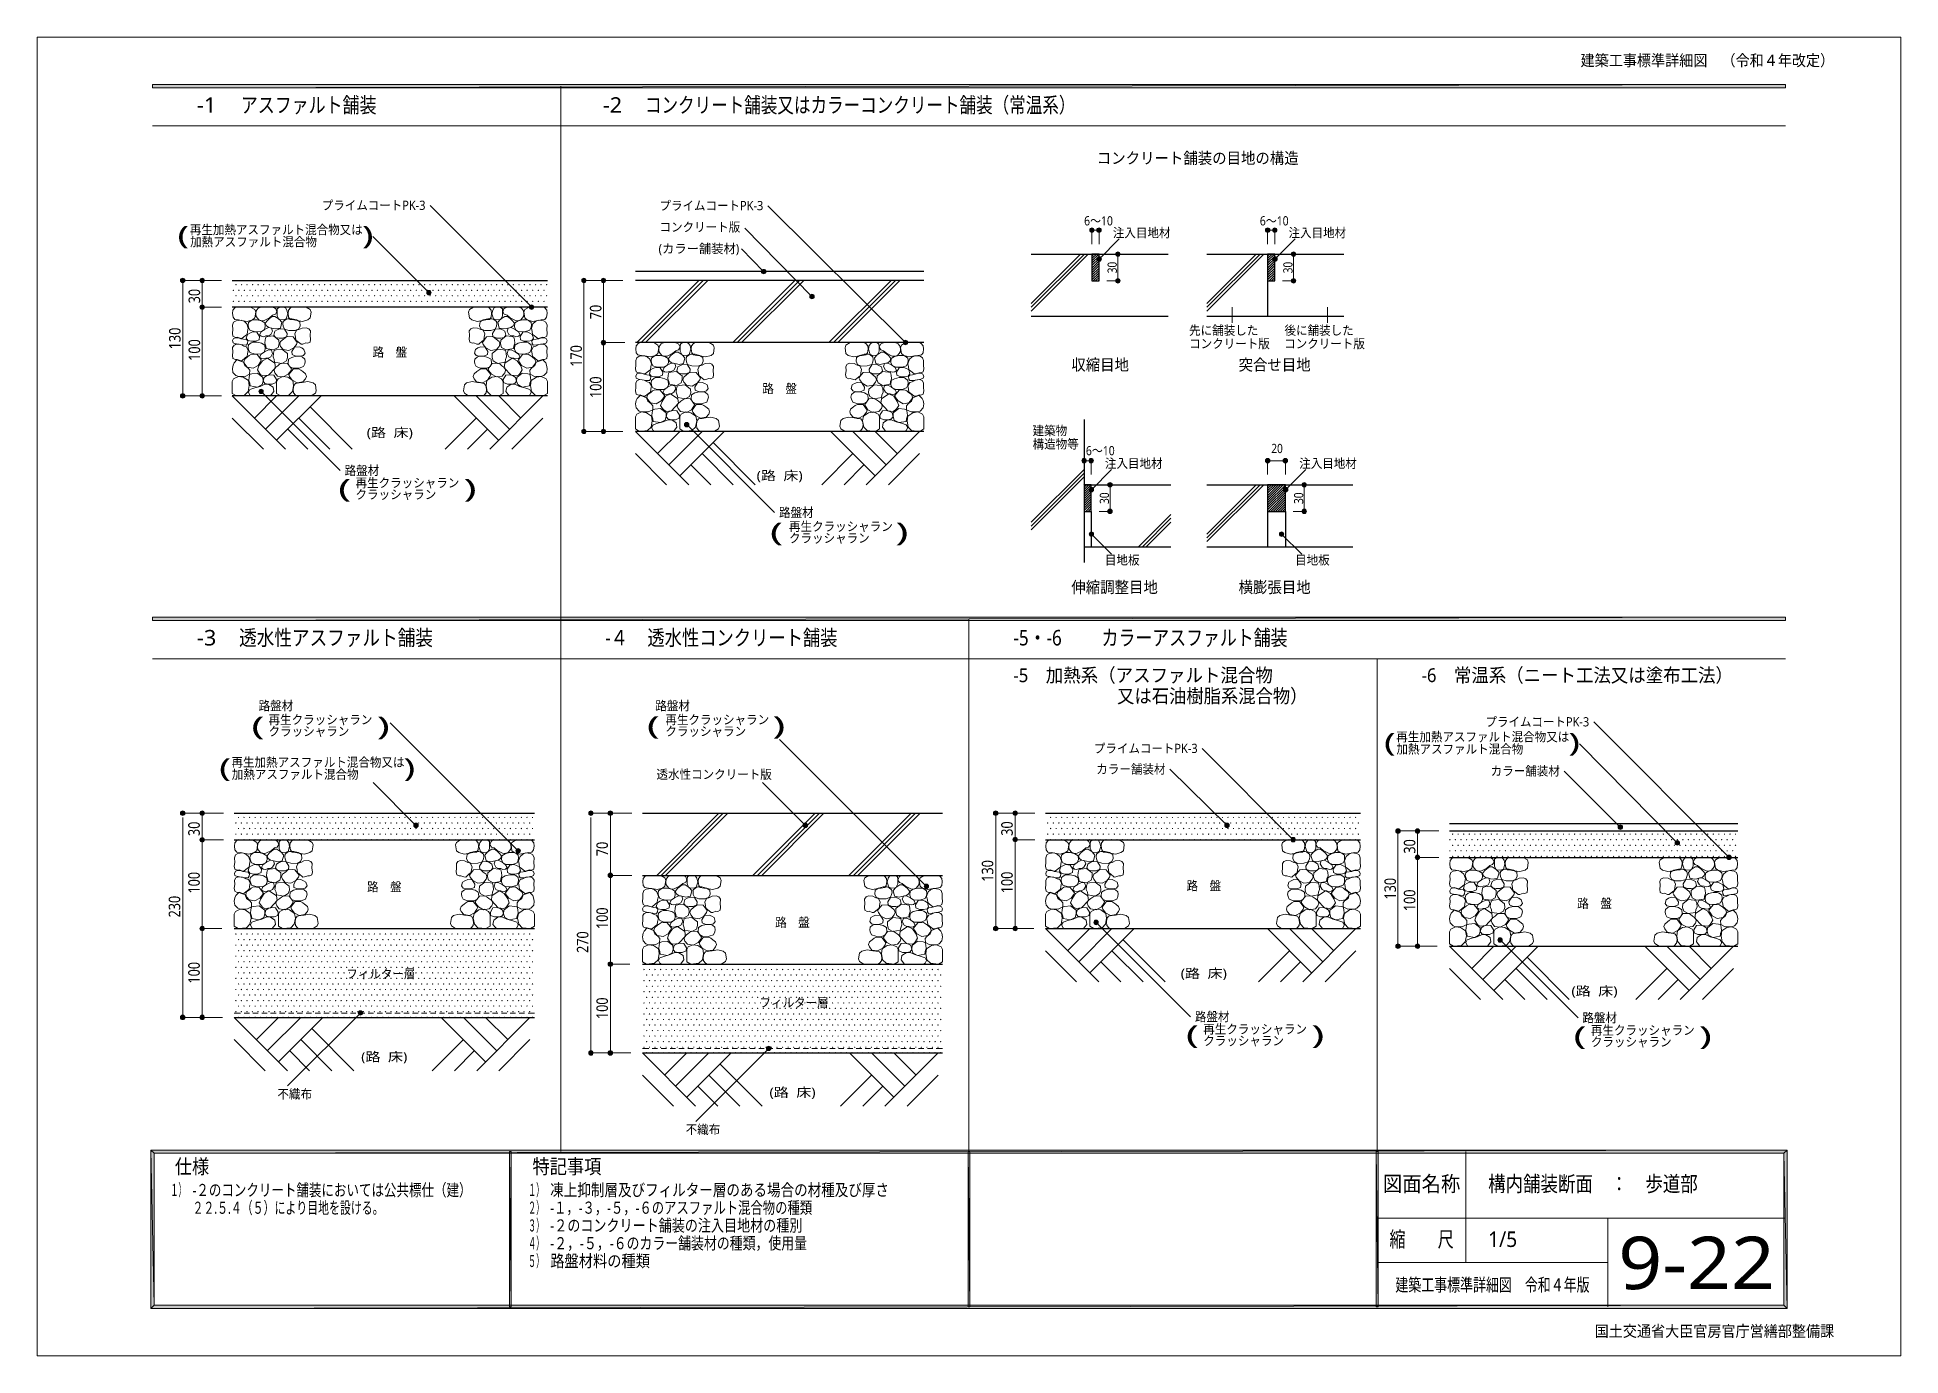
# Model space of a CAD drawing. Header units: millimetres. Extents: x 0 to 420, y 0 to 297.
import ezdxf
from ezdxf.enums import TextEntityAlignment as Align

# ---------------------------------------------------------------- set-up
doc = ezdxf.new("R2010")
doc.units = ezdxf.units.MM
doc.styles.add('kst32b', font='NotoSansJP-Variable.ttf')

msp = doc.modelspace()

# ---------------------------------------------------------------- texts
at = {"style": 'kst32b'}
for s, height, p, p2 in [('建築工事標準詳細図\u3000（令和４年改定）', 2.54, (348.01, 290.49), (405.16, 290.49)), ('-1', 3.491, (36.17, 279.97), (40.54, 279.97)), ('アスファルト舗装', 3.491, (46.06, 279.97), (76.65, 279.97)), ('-2', 3.491, (127.64, 279.97), (132, 279.97)), ('コンクリート舗装又はカラーコンクリート舗装（常温系）', 3.4908, (137.14, 279.97), (234.16, 279.97)), ('コンクリート舗装の目地の構造', 2.5989, (238.99, 268.46), (284.47, 268.46)), ('プライムコートPK-3', 2.0791, (64.3, 258.09), (87.69, 258.09)), ('プライムコートPK-3', 2.0791, (140.42, 258.02), (163.81, 258.02)), ('6～10', 2.079, (236.11, 254.59), (242.61, 254.59)), ('6～10', 2.079, (275.72, 254.59), (282.21, 254.59)), ('(         \u3000    )', 4.1583, (31.79, 250.32), (75.97, 250.32)), ('再生加熱アスファルト混合物又は', 2.0791, (34.57, 252.6), (73.55, 252.6)), ('加熱アスファルト混合物', 2.0791, (34.63, 249.87), (63.22, 249.87)), ('コンクリート版', 2.079, (140.42, 253.2), (158.61, 253.2)), ('注入目地材', 2.079, (242.59, 251.9), (255.59, 251.9)), ('注入目地材', 2.079, (282.17, 251.9), (295.17, 251.9)), ('(カラー舗装材)', 2.079, (140.21, 248.33), (158.4, 248.33)), ('30', 2.079, (243.48, 243.8), (243.48, 246.4)), ('30', 2.079, (283.08, 243.8), (283.08, 246.4)), ('30', 2.599, (36.89, 237.05), (36.89, 240.29)), ('70', 2.599, (127.34, 233.47), (127.34, 236.72)), ('130', 2.599, (32.49, 226.69), (32.49, 231.57)), ('先に舗装した', 2.079, (259.78, 229.93), (275.37, 229.93)), ('後に舗装した', 2.079, (281.28, 229.93), (296.88, 229.93)), ('100', 2.599, (36.89, 224.09), (36.89, 228.96)), ('路\u3000盤', 2.079, (75.76, 225.02), (83.55, 225.02)), ('170', 2.599, (122.94, 222.76), (122.94, 227.63)), ('コンクリート版', 2.079, (259.78, 226.93), (277.97, 226.93)), ('コンクリート版', 2.079, (281.2, 226.93), (299.39, 226.93)), ('収縮目地', 2.599, (233.24, 221.91), (246.23, 221.91)), ('突合せ目地', 2.599, (270.93, 221.91), (287.18, 221.91)), ('100', 2.599, (127.34, 215.71), (127.34, 220.58)), ('路\u3000盤', 2.079, (163.6, 216.81), (171.39, 216.81)), ('(路  床)', 2.079, (74.44, 206.9), (84.84, 206.9)), ('建築物', 2.079, (224.51, 207.33), (232.31, 207.33)), ('構造物等', 2.079, (224.51, 204.32), (234.91, 204.32)), ('6～10', 2.079, (236.52, 202.82), (243.01, 202.82)), ('注入目地材', 2.079, (240.81, 199.96), (253.81, 199.96)), ('20', 2.079, (278.3, 203.31), (280.9, 203.31)), ('注入目地材', 2.079, (284.59, 199.96), (297.58, 199.96)), ('(          )', 4.1583, (68.01, 193.29), (99.2, 193.29)), ('路盤材', 2.079, (69.47, 198.37), (77.27, 198.37)), ('再生クラッシャラン', 2.079, (71.92, 195.58), (95.31, 195.58)), ('(路  床)', 2.079, (162.31, 197.21), (172.7, 197.21)), ('クラッシャラン', 2.079, (71.92, 192.96), (90.12, 192.96)), ('30', 2.079, (241.72, 191.85), (241.72, 194.45)), ('30', 2.079, (285.5, 191.85), (285.5, 194.45)), ('路盤材', 2.079, (167.36, 188.91), (175.16, 188.91)), ('(          )', 4.1583, (165.33, 183.49), (196.52, 183.49)), ('再生クラッシャラン', 2.079, (169.61, 185.76), (193, 185.76)), ('クラッシャラン', 2.079, (169.61, 183.13), (187.8, 183.13)), ('目地板', 2.079, (240.81, 178.2), (248.61, 178.2)), ('目地板', 2.079, (283.68, 178.2), (291.47, 178.2)), ('伸縮調整目地', 2.599, (233.24, 171.81), (252.73, 171.81)), ('横膨張目地', 2.599, (270.93, 171.81), (287.18, 171.81)), ('透水性アスファルト舗装', 3.4908, (45.68, 159.98), (89.36, 159.98)), ('透水性コンクリート舗装', 3.4908, (137.69, 159.98), (180.54, 159.98)), ('カラーアスファルト舗装', 3.4908, (240.05, 159.98), (281.96, 159.98)), ('-3', 3.491, (36.17, 159.98), (40.54, 159.98)), ('-４', 3.491, (128.19, 159.98), (133.35, 159.98)), ('-5・-6', 3.491, (220.18, 159.98), (231.08, 159.98)), ('-5\u3000加熱系（アスファルト混合物', 3.1187, (220.18, 151.72), (278.65, 151.72)), ('-6\u3000常温系（ニート工法又は塗布工法）', 3.1187, (312.17, 151.72), (382.34, 151.72)), ('路盤材', 2.079, (50.08, 145.37), (57.88, 145.37)), ('路盤材', 2.079, (139.49, 145.37), (147.29, 145.37)), ('又は石油樹脂系混合物）', 3.1187, (243.57, 147.04), (286.45, 147.04)), ('(          )', 4.1583, (48.45, 139.78), (79.64, 139.78)), ('再生クラッシャラン', 2.079, (52.32, 142.24), (75.71, 142.24)), ('(          )', 4.1583, (137.58, 139.89), (168.77, 139.89)), ('再生クラッシャラン', 2.079, (141.75, 142.24), (165.14, 142.24)), ('プライムコートPK-3', 2.0791, (326.56, 141.75), (349.95, 141.75)), ('クラッシャラン', 2.079, (52.32, 139.62), (70.52, 139.62)), ('クラッシャラン', 2.079, (141.75, 139.62), (159.95, 139.62)), ('(         \u3000    )', 4.1583, (303.7, 136.08), (347.88, 136.08)), ('再生加熱アスファルト混合物又は', 2.0791, (306.47, 138.37), (345.46, 138.37)), ('(         \u3000    )', 4.1583, (41.19, 130.37), (85.37, 130.37)), ('再生加熱アスファルト混合物又は', 2.0791, (43.96, 132.65), (82.95, 132.65)), ('プライムコートPK-3', 2.0791, (238.32, 135.76), (261.71, 135.76)), ('加熱アスファルト混合物', 2.0791, (306.51, 135.61), (335.1, 135.61)), ('加熱アスファルト混合物', 2.0791, (44.03, 129.92), (72.61, 129.92)), ('透水性コンクリート版', 2.079, (139.74, 129.92), (165.73, 129.92)), ('カラー舗装材', 2.079, (238.87, 131.09), (254.46, 131.09)), ('カラー舗装材', 2.079, (327.74, 130.68), (343.34, 130.68)), ('30', 2.599, (36.81, 117.05), (36.81, 120.3)), ('30', 2.599, (220.03, 117.12), (220.03, 120.36)), ('70', 2.599, (128.8, 112.52), (128.8, 115.77)), ('30', 2.599, (310.77, 113.09), (310.77, 116.34)), ('130', 2.599, (215.65, 106.76), (215.65, 111.64)), ('100', 2.599, (36.81, 104.1), (36.81, 108.97)), ('路\u3000盤', 2.079, (74.51, 104.56), (82.3, 104.56)), ('100', 2.599, (220.03, 104.16), (220.03, 109.03)), ('路\u3000盤', 2.079, (259.19, 104.82), (266.98, 104.82)), ('130', 2.599, (306.39, 102.74), (306.39, 107.62)), ('230', 2.599, (32.41, 98.72), (32.41, 103.59)), ('100', 2.599, (128.8, 96.1), (128.8, 100.97)), ('100', 2.599, (310.77, 100.14), (310.77, 105.01)), ('路\u3000盤', 2.079, (347.26, 100.86), (355.06, 100.86)), ('路\u3000盤', 2.079, (166.5, 96.58), (174.29, 96.58)), ('270', 2.599, (124.4, 90.72), (124.4, 95.59)), ('100', 2.599, (36.81, 83.82), (36.81, 88.69)), ('フィルター層', 2.079, (69.83, 84.98), (85.42, 84.98)), ('(路  床)', 2.079, (257.89, 85.07), (268.29, 85.07)), ('100', 2.599, (128.8, 75.82), (128.8, 80.69)), ('フィルター層', 2.079, (162.94, 78.49), (178.53, 78.49)), ('(路  床)', 2.079, (345.95, 81.11), (356.34, 81.11)), ('路盤材', 2.079, (261.07, 75.33), (268.87, 75.33)), ('路盤材', 2.079, (348.42, 75.08), (356.22, 75.08)), ('(          )', 4.1583, (259.06, 70.25), (290.25, 70.25)), ('再生クラッシャラン', 2.079, (262.97, 72.54), (286.36, 72.54)), ('クラッシャラン', 2.079, (262.97, 69.91), (281.17, 69.91)), ('(          )', 4.1583, (346.41, 70), (377.6, 70)), ('再生クラッシャラン', 2.079, (350.33, 72.28), (373.72, 72.28)), ('クラッシャラン', 2.079, (350.33, 69.66), (368.52, 69.66)), ('(路  床)', 2.079, (73.19, 66.29), (83.59, 66.29)), ('不織布', 2.079, (54.31, 57.91), (62.11, 57.91)), ('(路  床)', 2.079, (165.21, 58.29), (175.6, 58.29)), ('不織布', 2.079, (146.33, 49.91), (154.12, 49.91)), ('仕様', 3.273, (31.18, 40.98), (38.94, 40.98)), ('特記事項', 3.273, (111.8, 40.98), (127.32, 40.98)), ('１）', 2.728, (30.18, 35.98), (33.81, 35.98)), ('-２のコンクリート舗装においては公共標仕（建）', 2.7278, (35.18, 35.96), (98.06, 35.96)), ('１）', 2.728, (110.81, 35.98), (114.43, 35.98)), ('凍上抑制層及びフィルター層のある場合の材種及び厚さ', 2.7278, (115.8, 35.98), (192.14, 35.98)), ('図面名称', 3.491, (303.45, 36.98), (320.9, 36.98)), ('構内舗装断面\u3000：\u3000歩道部', 3.4908, (327.17, 36.98), (374.42, 36.98)), ('２２.５.４（５）により目地を設ける。', 2.7278, (35.18, 31.96), (78.24, 31.96)), ('２）', 2.728, (110.81, 31.98), (114.43, 31.98)), ('-１，-３，-５，-６のアスファルト混合物の種類', 2.7278, (115.8, 31.98), (174.82, 31.98)), ('３）', 2.728, (110.81, 27.98), (114.43, 27.98)), ('-２のコンクリート舗装の注入目地材の種別', 2.7278, (115.8, 27.98), (172.62, 27.98)), ('４）', 2.728, (110.81, 23.98), (114.43, 23.98)), ('-２，-５，-６のカラー舗装材の種類，使用量', 2.7278, (115.8, 23.98), (173.68, 23.98)), ('縮\u3000\u3000尺', 3.491, (304.91, 24.49), (319.43, 24.49)), ('1/5', 3.491, (327.17, 24.49), (333.72, 24.49)), ('9-22', 11.831, (356.51, 14.99), (391.8, 14.99)), ('５）', 2.728, (110.81, 19.98), (114.43, 19.98)), ('路盤材料の種類', 2.728, (115.8, 19.98), (138.27, 19.98)), ('建築工事標準詳細図\u3000令和４年版', 2.919, (306.26, 14.5), (350.04, 14.5)), ('国土交通省大臣官房官庁営繕部整備課', 2.54, (351.18, 4.27), (405.16, 4.27))]:
    msp.add_text(s, height=height, dxfattribs=at).set_placement(p, p2, align=Align.FIT)

# ---------------------------------------------------------------- hatches: boundary and pattern name
h = msp.add_hatch(color=7)
h.paths.add_polyline_path([(394.17, 285.62), (394.17, 286.32), (26.18, 285.62), (394.17, 285.62)])
h.paths.add_polyline_path([(394.17, 286.32), (26.18, 285.62), (26.18, 286.32), (394.17, 286.32)])
h = msp.add_hatch(color=7)
h.paths.add_polyline_path([(237.43, 253.72), (237.38, 253.53), (237.89, 253.53), (237.43, 253.72)])
h.paths.add_polyline_path([(237.38, 253.53), (237.89, 253.53), (237.43, 253.34), (237.38, 253.53)])
h.paths.add_polyline_path([(237.89, 253.53), (237.43, 253.34), (237.53, 253.17), (237.89, 253.53)])
h = msp.add_hatch(color=7)
h.paths.add_polyline_path([(237.89, 254.04), (237.7, 254), (237.89, 253.53), (237.89, 254.04)])
h.paths.add_polyline_path([(237.7, 254), (237.89, 253.53), (237.53, 253.89), (237.7, 254)])
h.paths.add_polyline_path([(237.89, 253.53), (237.53, 253.89), (237.43, 253.72), (237.89, 253.53)])
h = msp.add_hatch(color=7)
h.paths.add_polyline_path([(237.53, 253.17), (237.7, 253.07), (237.89, 253.53), (237.53, 253.17)])
h.paths.add_polyline_path([(237.7, 253.07), (237.89, 253.53), (237.89, 253.03), (237.7, 253.07)])
h.paths.add_polyline_path([(237.89, 253.53), (237.89, 253.03), (238.08, 253.07), (237.89, 253.53)])
for points in [[(238.08, 254), (237.89, 254.04), (237.89, 253.53), (238.08, 254)], [(239.67, 254), (239.48, 254.04), (239.48, 253.53), (239.67, 254)], [(277.66, 254), (277.47, 254.04), (277.47, 253.53), (277.66, 254)], [(279.27, 254), (279.08, 254.04), (279.08, 253.53), (279.27, 254)], [(243.92, 248.58), (243.73, 248.62), (243.73, 248.14), (243.92, 248.58)], [(283.51, 248.58), (283.32, 248.62), (283.32, 248.14), (283.51, 248.58)], [(163.43, 244.01), (163.53, 243.84), (163.89, 244.2), (163.43, 244.01)], [(239.08, 246.82), (239.18, 246.68), (239.54, 247.02), (239.08, 246.82)], [(278.68, 246.82), (278.79, 246.68), (279.12, 247.02), (278.68, 246.82)], [(33.15, 242.65), (32.96, 242.7), (32.96, 242.19), (33.15, 242.65)], [(37.55, 242.65), (37.36, 242.7), (37.36, 242.19), (37.55, 242.65)], [(44.37, 240.03), (44.34, 240.01), (44.32, 239.99), (44.34, 239.97), (44.37, 239.95), (44.39, 239.97), (44.41, 239.99), (44.39, 240.01), (44.37, 240.03)], [(44.98, 241.28), (44.96, 241.26), (44.94, 241.24), (44.96, 241.22), (44.98, 241.19), (45, 241.22), (45.02, 241.24), (45, 241.26), (44.98, 241.28)], [(45.61, 240.03), (45.59, 240.01), (45.57, 239.99), (45.59, 239.97), (45.61, 239.95), (45.64, 239.97), (45.66, 239.99), (45.64, 240.01), (45.61, 240.03)], [(46.23, 241.28), (46.21, 241.26), (46.19, 241.24), (46.21, 241.22), (46.23, 241.19), (46.25, 241.22), (46.27, 241.24), (46.25, 241.26), (46.23, 241.28)], [(46.86, 240.03), (46.84, 240.01), (46.82, 239.99), (46.84, 239.97), (46.86, 239.95), (46.88, 239.97), (46.91, 239.99), (46.88, 240.01), (46.86, 240.03)], [(47.48, 241.28), (47.46, 241.26), (47.43, 241.24), (47.46, 241.22), (47.48, 241.19), (47.5, 241.22), (47.52, 241.24), (47.5, 241.26), (47.48, 241.28)], [(48.11, 240.03), (48.09, 240.01), (48.07, 239.99), (48.09, 239.97), (48.11, 239.95), (48.13, 239.97), (48.15, 239.99), (48.13, 240.01), (48.11, 240.03)], [(48.73, 241.28), (48.7, 241.26), (48.68, 241.24), (48.7, 241.22), (48.73, 241.19), (48.75, 241.22), (48.77, 241.24), (48.75, 241.26), (48.73, 241.28)], [(49.36, 240.03), (49.34, 240.01), (49.32, 239.99), (49.34, 239.97), (49.36, 239.95), (49.38, 239.97), (49.4, 239.99), (49.38, 240.01), (49.36, 240.03)], [(49.97, 241.28), (49.95, 241.26), (49.93, 241.24), (49.95, 241.22), (49.97, 241.19), (50, 241.22), (50.02, 241.24), (50, 241.26), (49.97, 241.28)], [(50.61, 240.03), (50.59, 240.01), (50.57, 239.99), (50.59, 239.97), (50.61, 239.95), (50.63, 239.97), (50.65, 239.99), (50.63, 240.01), (50.61, 240.03)], [(51.22, 241.28), (51.2, 241.26), (51.18, 241.24), (51.2, 241.22), (51.22, 241.19), (51.24, 241.22), (51.27, 241.24), (51.24, 241.26), (51.22, 241.28)], [(51.86, 240.03), (51.84, 240.01), (51.82, 239.99), (51.84, 239.97), (51.86, 239.95), (51.88, 239.97), (51.9, 239.99), (51.88, 240.01), (51.86, 240.03)], [(52.47, 241.28), (52.45, 241.26), (52.43, 241.24), (52.45, 241.22), (52.47, 241.19), (52.49, 241.22), (52.51, 241.24), (52.49, 241.26), (52.47, 241.28)], [(53.11, 240.03), (53.09, 240.01), (53.06, 239.99), (53.09, 239.97), (53.11, 239.95), (53.13, 239.97), (53.15, 239.99), (53.13, 240.01), (53.11, 240.03)], [(53.74, 241.28), (53.72, 241.26), (53.7, 241.24), (53.72, 241.22), (53.74, 241.19), (53.76, 241.22), (53.78, 241.24), (53.76, 241.26), (53.74, 241.28)], [(54.36, 240.03), (54.33, 240.01), (54.31, 239.99), (54.33, 239.97), (54.36, 239.95), (54.38, 239.97), (54.4, 239.99), (54.38, 240.01), (54.36, 240.03)], [(54.99, 241.28), (54.97, 241.26), (54.95, 241.24), (54.97, 241.22), (54.99, 241.19), (55.01, 241.22), (55.03, 241.24), (55.01, 241.26), (54.99, 241.28)], [(55.6, 240.03), (55.58, 240.01), (55.56, 239.99), (55.58, 239.97), (55.6, 239.95), (55.63, 239.97), (55.65, 239.99), (55.63, 240.01), (55.6, 240.03)], [(56.24, 241.28), (56.22, 241.26), (56.2, 241.24), (56.22, 241.22), (56.24, 241.19), (56.26, 241.22), (56.28, 241.24), (56.26, 241.26), (56.24, 241.28)], [(56.85, 240.03), (56.83, 240.01), (56.81, 239.99), (56.83, 239.97), (56.85, 239.95), (56.87, 239.97), (56.9, 239.99), (56.87, 240.01), (56.85, 240.03)], [(57.49, 241.28), (57.47, 241.26), (57.45, 241.24), (57.47, 241.22), (57.49, 241.19), (57.51, 241.22), (57.53, 241.24), (57.51, 241.26), (57.49, 241.28)], [(58.1, 240.03), (58.08, 240.01), (58.06, 239.99), (58.08, 239.97), (58.1, 239.95), (58.12, 239.97), (58.14, 239.99), (58.12, 240.01), (58.1, 240.03)], [(58.74, 241.28), (58.72, 241.26), (58.7, 241.24), (58.72, 241.22), (58.74, 241.19), (58.76, 241.22), (58.78, 241.24), (58.76, 241.26), (58.74, 241.28)], [(59.35, 240.03), (59.33, 240.01), (59.31, 239.99), (59.33, 239.97), (59.35, 239.95), (59.37, 239.97), (59.39, 239.99), (59.37, 240.01), (59.35, 240.03)], [(59.99, 241.28), (59.97, 241.26), (59.94, 241.24), (59.97, 241.22), (59.99, 241.19), (60.01, 241.22), (60.03, 241.24), (60.01, 241.26), (59.99, 241.28)], [(60.6, 240.03), (60.58, 240.01), (60.56, 239.99), (60.58, 239.97), (60.6, 239.95), (60.62, 239.97), (60.64, 239.99), (60.62, 240.01), (60.6, 240.03)], [(61.24, 241.28), (61.21, 241.26), (61.19, 241.24), (61.21, 241.22), (61.24, 241.19), (61.26, 241.22), (61.28, 241.24), (61.26, 241.26), (61.24, 241.28)], [(61.85, 240.03), (61.83, 240.01), (61.81, 239.99), (61.83, 239.97), (61.85, 239.95), (61.87, 239.97), (61.89, 239.99), (61.87, 240.01), (61.85, 240.03)], [(62.48, 241.28), (62.46, 241.26), (62.44, 241.24), (62.46, 241.22), (62.48, 241.19), (62.51, 241.22), (62.53, 241.24), (62.51, 241.26), (62.48, 241.28)], [(63.1, 240.03), (63.08, 240.01), (63.06, 239.99), (63.08, 239.97), (63.1, 239.95), (63.12, 239.97), (63.14, 239.99), (63.12, 240.01), (63.1, 240.03)], [(63.73, 241.28), (63.71, 241.26), (63.69, 241.24), (63.71, 241.22), (63.73, 241.19), (63.75, 241.22), (63.78, 241.24), (63.75, 241.26), (63.73, 241.28)], [(64.35, 240.03), (64.33, 240.01), (64.3, 239.99), (64.33, 239.97), (64.35, 239.95), (64.37, 239.97), (64.39, 239.99), (64.37, 240.01), (64.35, 240.03)], [(64.98, 241.28), (64.96, 241.26), (64.94, 241.24), (64.96, 241.22), (64.98, 241.19), (65, 241.22), (65.02, 241.24), (65, 241.26), (64.98, 241.28)], [(65.62, 240.03), (65.6, 240.01), (65.57, 239.99), (65.6, 239.97), (65.62, 239.95), (65.64, 239.97), (65.66, 239.99), (65.64, 240.01), (65.62, 240.03)], [(66.23, 241.28), (66.21, 241.26), (66.19, 241.24), (66.21, 241.22), (66.23, 241.19), (66.25, 241.22), (66.27, 241.24), (66.25, 241.26), (66.23, 241.28)], [(66.87, 240.03), (66.84, 240.01), (66.82, 239.99), (66.84, 239.97), (66.87, 239.95), (66.89, 239.97), (66.91, 239.99), (66.89, 240.01), (66.87, 240.03)], [(67.48, 241.28), (67.46, 241.26), (67.44, 241.24), (67.46, 241.22), (67.48, 241.19), (67.5, 241.22), (67.52, 241.24), (67.5, 241.26), (67.48, 241.28)], [(68.11, 240.03), (68.09, 240.01), (68.07, 239.99), (68.09, 239.97), (68.11, 239.95), (68.14, 239.97), (68.16, 239.99), (68.14, 240.01), (68.11, 240.03)], [(68.73, 241.28), (68.71, 241.26), (68.69, 241.24), (68.71, 241.22), (68.73, 241.19), (68.75, 241.22), (68.77, 241.24), (68.75, 241.26), (68.73, 241.28)], [(69.36, 240.03), (69.34, 240.01), (69.32, 239.99), (69.34, 239.97), (69.36, 239.95), (69.38, 239.97), (69.41, 239.99), (69.38, 240.01), (69.36, 240.03)], [(69.98, 241.28), (69.96, 241.26), (69.93, 241.24), (69.96, 241.22), (69.98, 241.19), (70, 241.22), (70.02, 241.24), (70, 241.26), (69.98, 241.28)], [(70.61, 240.03), (70.59, 240.01), (70.57, 239.99), (70.59, 239.97), (70.61, 239.95), (70.63, 239.97), (70.65, 239.99), (70.63, 240.01), (70.61, 240.03)], [(71.23, 241.28), (71.2, 241.26), (71.18, 241.24), (71.2, 241.22), (71.23, 241.19), (71.25, 241.22), (71.27, 241.24), (71.25, 241.26), (71.23, 241.28)], [(71.86, 240.03), (71.84, 240.01), (71.82, 239.99), (71.84, 239.97), (71.86, 239.95), (71.88, 239.97), (71.9, 239.99), (71.88, 240.01), (71.86, 240.03)], [(72.47, 241.28), (72.45, 241.26), (72.43, 241.24), (72.45, 241.22), (72.47, 241.19), (72.5, 241.22), (72.52, 241.24), (72.5, 241.26), (72.47, 241.28)], [(73.11, 240.03), (73.09, 240.01), (73.07, 239.99), (73.09, 239.97), (73.11, 239.95), (73.13, 239.97), (73.15, 239.99), (73.13, 240.01), (73.11, 240.03)], [(73.72, 241.28), (73.7, 241.26), (73.68, 241.24), (73.7, 241.22), (73.72, 241.19), (73.74, 241.22), (73.77, 241.24), (73.74, 241.26), (73.72, 241.28)], [(74.36, 240.03), (74.34, 240.01), (74.32, 239.99), (74.34, 239.97), (74.36, 239.95), (74.38, 239.97), (74.4, 239.99), (74.38, 240.01), (74.36, 240.03)], [(74.97, 241.28), (74.95, 241.26), (74.93, 241.24), (74.95, 241.22), (74.97, 241.19), (74.99, 241.22), (75.01, 241.24), (74.99, 241.26), (74.97, 241.28)], [(75.61, 240.03), (75.59, 240.01), (75.57, 239.99), (75.59, 239.97), (75.61, 239.95), (75.63, 239.97), (75.65, 239.99), (75.63, 240.01), (75.61, 240.03)], [(76.22, 241.28), (76.2, 241.26), (76.18, 241.24), (76.2, 241.22), (76.22, 241.19), (76.24, 241.22), (76.26, 241.24), (76.24, 241.26), (76.22, 241.28)], [(76.86, 240.03), (76.84, 240.01), (76.81, 239.99), (76.84, 239.97), (76.86, 239.95), (76.88, 239.97), (76.9, 239.99), (76.88, 240.01), (76.86, 240.03)], [(77.49, 241.28), (77.47, 241.26), (77.45, 241.24), (77.47, 241.22), (77.49, 241.19), (77.51, 241.22), (77.53, 241.24), (77.51, 241.26), (77.49, 241.28)], [(78.11, 240.03), (78.08, 240.01), (78.06, 239.99), (78.08, 239.97), (78.11, 239.95), (78.13, 239.97), (78.15, 239.99), (78.13, 240.01), (78.11, 240.03)], [(78.74, 241.28), (78.72, 241.26), (78.7, 241.24), (78.72, 241.22), (78.74, 241.19), (78.76, 241.22), (78.78, 241.24), (78.76, 241.26), (78.74, 241.28)], [(79.35, 240.03), (79.33, 240.01), (79.31, 239.99), (79.33, 239.97), (79.35, 239.95), (79.37, 239.97), (79.4, 239.99), (79.37, 240.01), (79.35, 240.03)], [(79.99, 241.28), (79.97, 241.26), (79.95, 241.24), (79.97, 241.22), (79.99, 241.19), (80.01, 241.22), (80.03, 241.24), (80.01, 241.26), (79.99, 241.28)], [(80.6, 240.03), (80.58, 240.01), (80.56, 239.99), (80.58, 239.97), (80.6, 239.95), (80.62, 239.97), (80.65, 239.99), (80.62, 240.01), (80.6, 240.03)], [(81.24, 241.28), (81.22, 241.26), (81.2, 241.24), (81.22, 241.22), (81.24, 241.19), (81.26, 241.22), (81.28, 241.24), (81.26, 241.26), (81.24, 241.28)], [(81.85, 240.03), (81.83, 240.01), (81.81, 239.99), (81.83, 239.97), (81.85, 239.95), (81.87, 239.97), (81.89, 239.99), (81.87, 240.01), (81.85, 240.03)], [(82.49, 241.28), (82.47, 241.26), (82.44, 241.24), (82.47, 241.22), (82.49, 241.19), (82.51, 241.22), (82.53, 241.24), (82.51, 241.26), (82.49, 241.28)], [(83.1, 240.03), (83.08, 240.01), (83.06, 239.99), (83.08, 239.97), (83.1, 239.95), (83.12, 239.97), (83.14, 239.99), (83.12, 240.01), (83.1, 240.03)], [(83.74, 241.28), (83.71, 241.26), (83.69, 241.24), (83.71, 241.22), (83.74, 241.19), (83.76, 241.22), (83.78, 241.24), (83.76, 241.26), (83.74, 241.28)], [(84.35, 240.03), (84.33, 240.01), (84.31, 239.99), (84.33, 239.97), (84.35, 239.95), (84.37, 239.97), (84.39, 239.99), (84.37, 240.01), (84.35, 240.03)], [(84.98, 241.28), (84.96, 241.26), (84.94, 241.24), (84.96, 241.22), (84.98, 241.19), (85.01, 241.22), (85.03, 241.24), (85.01, 241.26), (84.98, 241.28)], [(85.6, 240.03), (85.58, 240.01), (85.56, 239.99), (85.58, 239.97), (85.6, 239.95), (85.62, 239.97), (85.64, 239.99), (85.62, 240.01), (85.6, 240.03)], [(86.23, 241.28), (86.21, 241.26), (86.19, 241.24), (86.21, 241.22), (86.23, 241.19), (86.25, 241.22), (86.28, 241.24), (86.25, 241.26), (86.23, 241.28)], [(86.85, 240.03), (86.83, 240.01), (86.8, 239.99), (86.83, 239.97), (86.85, 239.95), (86.87, 239.97), (86.89, 239.99), (86.87, 240.01), (86.85, 240.03)], [(87.48, 241.28), (87.46, 241.26), (87.44, 241.24), (87.46, 241.22), (87.48, 241.19), (87.5, 241.22), (87.52, 241.24), (87.5, 241.26), (87.48, 241.28)], [(87.99, 239.65), (87.97, 239.46), (88.46, 239.46), (87.99, 239.65)], [(88.12, 240.03), (88.1, 240.01), (88.07, 239.99), (88.1, 239.97), (88.12, 239.95), (88.14, 239.97), (88.16, 239.99), (88.14, 240.01), (88.12, 240.03)], [(88.73, 241.28), (88.71, 241.26), (88.69, 241.24), (88.71, 241.22), (88.73, 241.19), (88.75, 241.22), (88.77, 241.24), (88.75, 241.26), (88.73, 241.28)], [(89.37, 240.03), (89.34, 240.01), (89.32, 239.99), (89.34, 239.97), (89.37, 239.95), (89.39, 239.97), (89.41, 239.99), (89.39, 240.01), (89.37, 240.03)], [(89.98, 241.28), (89.96, 241.26), (89.94, 241.24), (89.96, 241.22), (89.98, 241.19), (90, 241.22), (90.02, 241.24), (90, 241.26), (89.98, 241.28)], [(90.61, 240.03), (90.59, 240.01), (90.57, 239.99), (90.59, 239.97), (90.61, 239.95), (90.64, 239.97), (90.66, 239.99), (90.64, 240.01), (90.61, 240.03)], [(91.23, 241.28), (91.21, 241.26), (91.19, 241.24), (91.21, 241.22), (91.23, 241.19), (91.25, 241.22), (91.27, 241.24), (91.25, 241.26), (91.23, 241.28)], [(91.86, 240.03), (91.84, 240.01), (91.82, 239.99), (91.84, 239.97), (91.86, 239.95), (91.88, 239.97), (91.91, 239.99), (91.88, 240.01), (91.86, 240.03)], [(92.48, 241.28), (92.46, 241.26), (92.43, 241.24), (92.46, 241.22), (92.48, 241.19), (92.5, 241.22), (92.52, 241.24), (92.5, 241.26), (92.48, 241.28)], [(93.11, 240.03), (93.09, 240.01), (93.07, 239.99), (93.09, 239.97), (93.11, 239.95), (93.13, 239.97), (93.15, 239.99), (93.13, 240.01), (93.11, 240.03)], [(93.73, 241.28), (93.7, 241.26), (93.68, 241.24), (93.7, 241.22), (93.73, 241.19), (93.75, 241.22), (93.77, 241.24), (93.75, 241.26), (93.73, 241.28)], [(94.36, 240.03), (94.34, 240.01), (94.32, 239.99), (94.34, 239.97), (94.36, 239.95), (94.38, 239.97), (94.4, 239.99), (94.38, 240.01), (94.36, 240.03)], [(94.97, 241.28), (94.95, 241.26), (94.93, 241.24), (94.95, 241.22), (94.97, 241.19), (95, 241.22), (95.02, 241.24), (95, 241.26), (94.97, 241.28)], [(95.61, 240.03), (95.59, 240.01), (95.57, 239.99), (95.59, 239.97), (95.61, 239.95), (95.63, 239.97), (95.65, 239.99), (95.63, 240.01), (95.61, 240.03)], [(96.22, 241.28), (96.2, 241.26), (96.18, 241.24), (96.2, 241.22), (96.22, 241.19), (96.24, 241.22), (96.27, 241.24), (96.24, 241.26), (96.22, 241.28)], [(96.86, 240.03), (96.84, 240.01), (96.82, 239.99), (96.84, 239.97), (96.86, 239.95), (96.88, 239.97), (96.9, 239.99), (96.88, 240.01), (96.86, 240.03)], [(97.47, 241.28), (97.45, 241.26), (97.43, 241.24), (97.45, 241.22), (97.47, 241.19), (97.49, 241.22), (97.51, 241.24), (97.49, 241.26), (97.47, 241.28)], [(98.11, 240.03), (98.09, 240.01), (98.07, 239.99), (98.09, 239.97), (98.11, 239.95), (98.13, 239.97), (98.15, 239.99), (98.13, 240.01), (98.11, 240.03)], [(98.72, 241.28), (98.7, 241.26), (98.68, 241.24), (98.7, 241.22), (98.72, 241.19), (98.74, 241.22), (98.76, 241.24), (98.74, 241.26), (98.72, 241.28)], [(99.36, 240.03), (99.34, 240.01), (99.31, 239.99), (99.34, 239.97), (99.36, 239.95), (99.38, 239.97), (99.4, 239.99), (99.38, 240.01), (99.36, 240.03)], [(99.99, 241.28), (99.97, 241.26), (99.95, 241.24), (99.97, 241.22), (99.99, 241.19), (100.01, 241.22), (100.03, 241.24), (100.01, 241.26), (99.99, 241.28)], [(100.61, 240.03), (100.58, 240.01), (100.56, 239.99), (100.58, 239.97), (100.61, 239.95), (100.63, 239.97), (100.65, 239.99), (100.63, 240.01), (100.61, 240.03)], [(101.24, 241.28), (101.22, 241.26), (101.2, 241.24), (101.22, 241.22), (101.24, 241.19), (101.26, 241.22), (101.28, 241.24), (101.26, 241.26), (101.24, 241.28)], [(101.85, 240.03), (101.83, 240.01), (101.81, 239.99), (101.83, 239.97), (101.85, 239.95), (101.88, 239.97), (101.9, 239.99), (101.88, 240.01), (101.85, 240.03)], [(102.49, 241.28), (102.47, 241.26), (102.45, 241.24), (102.47, 241.22), (102.49, 241.19), (102.51, 241.22), (102.53, 241.24), (102.51, 241.26), (102.49, 241.28)], [(103.1, 240.03), (103.08, 240.01), (103.06, 239.99), (103.08, 239.97), (103.1, 239.95), (103.12, 239.97), (103.15, 239.99), (103.12, 240.01), (103.1, 240.03)], [(103.74, 241.28), (103.72, 241.26), (103.7, 241.24), (103.72, 241.22), (103.74, 241.19), (103.76, 241.22), (103.78, 241.24), (103.76, 241.26), (103.74, 241.28)], [(104.35, 240.03), (104.33, 240.01), (104.31, 239.99), (104.33, 239.97), (104.35, 239.95), (104.37, 239.97), (104.39, 239.99), (104.37, 240.01), (104.35, 240.03)], [(104.99, 241.28), (104.97, 241.26), (104.94, 241.24), (104.97, 241.22), (104.99, 241.19), (105.01, 241.22), (105.03, 241.24), (105.01, 241.26), (104.99, 241.28)], [(105.6, 240.03), (105.58, 240.01), (105.56, 239.99), (105.58, 239.97), (105.6, 239.95), (105.62, 239.97), (105.64, 239.99), (105.62, 240.01), (105.6, 240.03)], [(106.24, 241.28), (106.21, 241.26), (106.19, 241.24), (106.21, 241.22), (106.24, 241.19), (106.26, 241.22), (106.28, 241.24), (106.26, 241.26), (106.24, 241.28)], [(106.85, 240.03), (106.83, 240.01), (106.81, 239.99), (106.83, 239.97), (106.85, 239.95), (106.87, 239.97), (106.89, 239.99), (106.87, 240.01), (106.85, 240.03)], [(107.48, 241.28), (107.46, 241.26), (107.44, 241.24), (107.46, 241.22), (107.48, 241.19), (107.51, 241.22), (107.53, 241.24), (107.51, 241.26), (107.48, 241.28)], [(108.1, 240.03), (108.08, 240.01), (108.06, 239.99), (108.08, 239.97), (108.1, 239.95), (108.12, 239.97), (108.14, 239.99), (108.12, 240.01), (108.1, 240.03)], [(108.73, 241.28), (108.71, 241.26), (108.69, 241.24), (108.71, 241.22), (108.73, 241.19), (108.75, 241.22), (108.78, 241.24), (108.75, 241.26), (108.73, 241.28)], [(109.35, 240.03), (109.33, 240.01), (109.3, 239.99), (109.33, 239.97), (109.35, 239.95), (109.37, 239.97), (109.39, 239.99), (109.37, 240.01), (109.35, 240.03)], [(109.98, 241.28), (109.96, 241.26), (109.94, 241.24), (109.96, 241.22), (109.98, 241.19), (110, 241.22), (110.02, 241.24), (110, 241.26), (109.98, 241.28)], [(110.6, 240.03), (110.57, 240.01), (110.55, 239.99), (110.57, 239.97), (110.6, 239.95), (110.62, 239.97), (110.64, 239.99), (110.62, 240.01), (110.6, 240.03)], [(111.23, 241.28), (111.21, 241.26), (111.19, 241.24), (111.21, 241.22), (111.23, 241.19), (111.25, 241.22), (111.27, 241.24), (111.25, 241.26), (111.23, 241.28)], [(111.87, 240.03), (111.84, 240.01), (111.82, 239.99), (111.84, 239.97), (111.87, 239.95), (111.89, 239.97), (111.91, 239.99), (111.89, 240.01), (111.87, 240.03)], [(112.48, 241.28), (112.46, 241.26), (112.44, 241.24), (112.46, 241.22), (112.48, 241.19), (112.5, 241.22), (112.52, 241.24), (112.5, 241.26), (112.48, 241.28)], [(113.11, 240.03), (113.09, 240.01), (113.07, 239.99), (113.09, 239.97), (113.11, 239.95), (113.14, 239.97), (113.16, 239.99), (113.14, 240.01), (113.11, 240.03)], [(113.73, 241.28), (113.71, 241.26), (113.69, 241.24), (113.71, 241.22), (113.73, 241.19), (113.75, 241.22), (113.77, 241.24), (113.75, 241.26), (113.73, 241.28)], [(114.36, 240.03), (114.34, 240.01), (114.32, 239.99), (114.34, 239.97), (114.36, 239.95), (114.38, 239.97), (114.41, 239.99), (114.38, 240.01), (114.36, 240.03)], [(114.98, 241.28), (114.96, 241.26), (114.93, 241.24), (114.96, 241.22), (114.98, 241.19), (115, 241.22), (115.02, 241.24), (115, 241.26), (114.98, 241.28)], [(123.59, 242.65), (123.4, 242.7), (123.4, 242.19), (123.59, 242.65)], [(127.97, 242.65), (127.78, 242.7), (127.78, 242.19), (127.97, 242.65)], [(243.92, 242.59), (243.73, 242.63), (243.73, 242.13), (243.92, 242.59)], [(283.51, 242.59), (283.32, 242.63), (283.32, 242.13), (283.51, 242.59)], [(37.55, 236.66), (37.36, 236.71), (37.36, 236.2), (37.55, 236.66)], [(44.37, 237.53), (44.34, 237.51), (44.32, 237.49), (44.34, 237.47), (44.37, 237.45), (44.39, 237.47), (44.41, 237.49), (44.39, 237.51), (44.37, 237.53)], [(44.98, 238.78), (44.96, 238.76), (44.94, 238.74), (44.96, 238.72), (44.98, 238.7), (45, 238.72), (45.02, 238.74), (45, 238.76), (44.98, 238.78)], [(44.98, 236.28), (44.96, 236.26), (44.94, 236.24), (44.96, 236.22), (44.98, 236.2), (45, 236.22), (45.02, 236.24), (45, 236.26), (44.98, 236.28)], [(45.61, 237.53), (45.59, 237.51), (45.57, 237.49), (45.59, 237.47), (45.61, 237.45), (45.64, 237.47), (45.66, 237.49), (45.64, 237.51), (45.61, 237.53)], [(46.23, 238.78), (46.21, 238.76), (46.19, 238.74), (46.21, 238.72), (46.23, 238.7), (46.25, 238.72), (46.27, 238.74), (46.25, 238.76), (46.23, 238.78)], [(46.23, 236.28), (46.21, 236.26), (46.19, 236.24), (46.21, 236.22), (46.23, 236.2), (46.25, 236.22), (46.27, 236.24), (46.25, 236.26), (46.23, 236.28)], [(46.86, 237.53), (46.84, 237.51), (46.82, 237.49), (46.84, 237.47), (46.86, 237.45), (46.88, 237.47), (46.91, 237.49), (46.88, 237.51), (46.86, 237.53)], [(47.48, 238.78), (47.46, 238.76), (47.43, 238.74), (47.46, 238.72), (47.48, 238.7), (47.5, 238.72), (47.52, 238.74), (47.5, 238.76), (47.48, 238.78)], [(47.48, 236.28), (47.46, 236.26), (47.43, 236.24), (47.46, 236.22), (47.48, 236.2), (47.5, 236.22), (47.52, 236.24), (47.5, 236.26), (47.48, 236.28)], [(48.11, 237.53), (48.09, 237.51), (48.07, 237.49), (48.09, 237.47), (48.11, 237.45), (48.13, 237.47), (48.15, 237.49), (48.13, 237.51), (48.11, 237.53)], [(48.73, 238.78), (48.7, 238.76), (48.68, 238.74), (48.7, 238.72), (48.73, 238.7), (48.75, 238.72), (48.77, 238.74), (48.75, 238.76), (48.73, 238.78)], [(48.73, 236.28), (48.7, 236.26), (48.68, 236.24), (48.7, 236.22), (48.73, 236.2), (48.75, 236.22), (48.77, 236.24), (48.75, 236.26), (48.73, 236.28)], [(49.36, 237.53), (49.34, 237.51), (49.32, 237.49), (49.34, 237.47), (49.36, 237.45), (49.38, 237.47), (49.4, 237.49), (49.38, 237.51), (49.36, 237.53)], [(49.97, 238.78), (49.95, 238.76), (49.93, 238.74), (49.95, 238.72), (49.97, 238.7), (50, 238.72), (50.02, 238.74), (50, 238.76), (49.97, 238.78)], [(49.97, 236.28), (49.95, 236.26), (49.93, 236.24), (49.95, 236.22), (49.97, 236.2), (50, 236.22), (50.02, 236.24), (50, 236.26), (49.97, 236.28)], [(50.61, 237.53), (50.59, 237.51), (50.57, 237.49), (50.59, 237.47), (50.61, 237.45), (50.63, 237.47), (50.65, 237.49), (50.63, 237.51), (50.61, 237.53)], [(51.22, 238.78), (51.2, 238.76), (51.18, 238.74), (51.2, 238.72), (51.22, 238.7), (51.24, 238.72), (51.27, 238.74), (51.24, 238.76), (51.22, 238.78)], [(51.22, 236.28), (51.2, 236.26), (51.18, 236.24), (51.2, 236.22), (51.22, 236.2), (51.24, 236.22), (51.27, 236.24), (51.24, 236.26), (51.22, 236.28)], [(51.86, 237.53), (51.84, 237.51), (51.82, 237.49), (51.84, 237.47), (51.86, 237.45), (51.88, 237.47), (51.9, 237.49), (51.88, 237.51), (51.86, 237.53)], [(52.47, 238.78), (52.45, 238.76), (52.43, 238.74), (52.45, 238.72), (52.47, 238.7), (52.49, 238.72), (52.51, 238.74), (52.49, 238.76), (52.47, 238.78)], [(52.47, 236.28), (52.45, 236.26), (52.43, 236.24), (52.45, 236.22), (52.47, 236.2), (52.49, 236.22), (52.51, 236.24), (52.49, 236.26), (52.47, 236.28)], [(53.11, 237.53), (53.09, 237.51), (53.06, 237.49), (53.09, 237.47), (53.11, 237.45), (53.13, 237.47), (53.15, 237.49), (53.13, 237.51), (53.11, 237.53)], [(53.74, 238.78), (53.72, 238.76), (53.7, 238.74), (53.72, 238.72), (53.74, 238.7), (53.76, 238.72), (53.78, 238.74), (53.76, 238.76), (53.74, 238.78)], [(53.74, 236.28), (53.72, 236.26), (53.7, 236.24), (53.72, 236.22), (53.74, 236.2), (53.76, 236.22), (53.78, 236.24), (53.76, 236.26), (53.74, 236.28)], [(54.36, 237.53), (54.33, 237.51), (54.31, 237.49), (54.33, 237.47), (54.36, 237.45), (54.38, 237.47), (54.4, 237.49), (54.38, 237.51), (54.36, 237.53)], [(54.99, 238.78), (54.97, 238.76), (54.95, 238.74), (54.97, 238.72), (54.99, 238.7), (55.01, 238.72), (55.03, 238.74), (55.01, 238.76), (54.99, 238.78)], [(54.99, 236.28), (54.97, 236.26), (54.95, 236.24), (54.97, 236.22), (54.99, 236.2), (55.01, 236.22), (55.03, 236.24), (55.01, 236.26), (54.99, 236.28)], [(55.6, 237.53), (55.58, 237.51), (55.56, 237.49), (55.58, 237.47), (55.6, 237.45), (55.63, 237.47), (55.65, 237.49), (55.63, 237.51), (55.6, 237.53)], [(56.24, 238.78), (56.22, 238.76), (56.2, 238.74), (56.22, 238.72), (56.24, 238.7), (56.26, 238.72), (56.28, 238.74), (56.26, 238.76), (56.24, 238.78)], [(56.24, 236.28), (56.22, 236.26), (56.2, 236.24), (56.22, 236.22), (56.24, 236.2), (56.26, 236.22), (56.28, 236.24), (56.26, 236.26), (56.24, 236.28)], [(56.85, 237.53), (56.83, 237.51), (56.81, 237.49), (56.83, 237.47), (56.85, 237.45), (56.87, 237.47), (56.9, 237.49), (56.87, 237.51), (56.85, 237.53)], [(57.49, 238.78), (57.47, 238.76), (57.45, 238.74), (57.47, 238.72), (57.49, 238.7), (57.51, 238.72), (57.53, 238.74), (57.51, 238.76), (57.49, 238.78)], [(57.49, 236.28), (57.47, 236.26), (57.45, 236.24), (57.47, 236.22), (57.49, 236.2), (57.51, 236.22), (57.53, 236.24), (57.51, 236.26), (57.49, 236.28)], [(58.1, 237.53), (58.08, 237.51), (58.06, 237.49), (58.08, 237.47), (58.1, 237.45), (58.12, 237.47), (58.14, 237.49), (58.12, 237.51), (58.1, 237.53)], [(58.74, 238.78), (58.72, 238.76), (58.7, 238.74), (58.72, 238.72), (58.74, 238.7), (58.76, 238.72), (58.78, 238.74), (58.76, 238.76), (58.74, 238.78)], [(58.74, 236.28), (58.72, 236.26), (58.7, 236.24), (58.72, 236.22), (58.74, 236.2), (58.76, 236.22), (58.78, 236.24), (58.76, 236.26), (58.74, 236.28)], [(59.35, 237.53), (59.33, 237.51), (59.31, 237.49), (59.33, 237.47), (59.35, 237.45), (59.37, 237.47), (59.39, 237.49), (59.37, 237.51), (59.35, 237.53)], [(59.99, 238.78), (59.97, 238.76), (59.94, 238.74), (59.97, 238.72), (59.99, 238.7), (60.01, 238.72), (60.03, 238.74), (60.01, 238.76), (59.99, 238.78)], [(59.99, 236.28), (59.97, 236.26), (59.94, 236.24), (59.97, 236.22), (59.99, 236.2), (60.01, 236.22), (60.03, 236.24), (60.01, 236.26), (59.99, 236.28)], [(60.6, 237.53), (60.58, 237.51), (60.56, 237.49), (60.58, 237.47), (60.6, 237.45), (60.62, 237.47), (60.64, 237.49), (60.62, 237.51), (60.6, 237.53)], [(61.24, 238.78), (61.21, 238.76), (61.19, 238.74), (61.21, 238.72), (61.24, 238.7), (61.26, 238.72), (61.28, 238.74), (61.26, 238.76), (61.24, 238.78)], [(61.24, 236.28), (61.21, 236.26), (61.19, 236.24), (61.21, 236.22), (61.24, 236.2), (61.26, 236.22), (61.28, 236.24), (61.26, 236.26), (61.24, 236.28)], [(61.85, 237.53), (61.83, 237.51), (61.81, 237.49), (61.83, 237.47), (61.85, 237.45), (61.87, 237.47), (61.89, 237.49), (61.87, 237.51), (61.85, 237.53)], [(62.48, 238.78), (62.46, 238.76), (62.44, 238.74), (62.46, 238.72), (62.48, 238.7), (62.51, 238.72), (62.53, 238.74), (62.51, 238.76), (62.48, 238.78)], [(62.48, 236.28), (62.46, 236.26), (62.44, 236.24), (62.46, 236.22), (62.48, 236.2), (62.51, 236.22), (62.53, 236.24), (62.51, 236.26), (62.48, 236.28)], [(63.1, 237.53), (63.08, 237.51), (63.06, 237.49), (63.08, 237.47), (63.1, 237.45), (63.12, 237.47), (63.14, 237.49), (63.12, 237.51), (63.1, 237.53)], [(63.73, 238.78), (63.71, 238.76), (63.69, 238.74), (63.71, 238.72), (63.73, 238.7), (63.75, 238.72), (63.78, 238.74), (63.75, 238.76), (63.73, 238.78)], [(63.73, 236.28), (63.71, 236.26), (63.69, 236.24), (63.71, 236.22), (63.73, 236.2), (63.75, 236.22), (63.78, 236.24), (63.75, 236.26), (63.73, 236.28)], [(64.35, 237.53), (64.33, 237.51), (64.3, 237.49), (64.33, 237.47), (64.35, 237.45), (64.37, 237.47), (64.39, 237.49), (64.37, 237.51), (64.35, 237.53)], [(64.98, 238.78), (64.96, 238.76), (64.94, 238.74), (64.96, 238.72), (64.98, 238.7), (65, 238.72), (65.02, 238.74), (65, 238.76), (64.98, 238.78)], [(64.98, 236.28), (64.96, 236.26), (64.94, 236.24), (64.96, 236.22), (64.98, 236.2), (65, 236.22), (65.02, 236.24), (65, 236.26), (64.98, 236.28)], [(65.62, 237.53), (65.6, 237.51), (65.57, 237.49), (65.6, 237.47), (65.62, 237.45), (65.64, 237.47), (65.66, 237.49), (65.64, 237.51), (65.62, 237.53)], [(66.23, 238.78), (66.21, 238.76), (66.19, 238.74), (66.21, 238.72), (66.23, 238.7), (66.25, 238.72), (66.27, 238.74), (66.25, 238.76), (66.23, 238.78)], [(66.23, 236.28), (66.21, 236.26), (66.19, 236.24), (66.21, 236.22), (66.23, 236.2), (66.25, 236.22), (66.27, 236.24), (66.25, 236.26), (66.23, 236.28)], [(66.87, 237.53), (66.84, 237.51), (66.82, 237.49), (66.84, 237.47), (66.87, 237.45), (66.89, 237.47), (66.91, 237.49), (66.89, 237.51), (66.87, 237.53)], [(67.48, 238.78), (67.46, 238.76), (67.44, 238.74), (67.46, 238.72), (67.48, 238.7), (67.5, 238.72), (67.52, 238.74), (67.5, 238.76), (67.48, 238.78)], [(67.48, 236.28), (67.46, 236.26), (67.44, 236.24), (67.46, 236.22), (67.48, 236.2), (67.5, 236.22), (67.52, 236.24), (67.5, 236.26), (67.48, 236.28)], [(68.11, 237.53), (68.09, 237.51), (68.07, 237.49), (68.09, 237.47), (68.11, 237.45), (68.14, 237.47), (68.16, 237.49), (68.14, 237.51), (68.11, 237.53)], [(68.73, 238.78), (68.71, 238.76), (68.69, 238.74), (68.71, 238.72), (68.73, 238.7), (68.75, 238.72), (68.77, 238.74), (68.75, 238.76), (68.73, 238.78)], [(68.73, 236.28), (68.71, 236.26), (68.69, 236.24), (68.71, 236.22), (68.73, 236.2), (68.75, 236.22), (68.77, 236.24), (68.75, 236.26), (68.73, 236.28)], [(69.36, 237.53), (69.34, 237.51), (69.32, 237.49), (69.34, 237.47), (69.36, 237.45), (69.38, 237.47), (69.41, 237.49), (69.38, 237.51), (69.36, 237.53)], [(69.98, 238.78), (69.96, 238.76), (69.93, 238.74), (69.96, 238.72), (69.98, 238.7), (70, 238.72), (70.02, 238.74), (70, 238.76), (69.98, 238.78)], [(69.98, 236.28), (69.96, 236.26), (69.93, 236.24), (69.96, 236.22), (69.98, 236.2), (70, 236.22), (70.02, 236.24), (70, 236.26), (69.98, 236.28)], [(70.61, 237.53), (70.59, 237.51), (70.57, 237.49), (70.59, 237.47), (70.61, 237.45), (70.63, 237.47), (70.65, 237.49), (70.63, 237.51), (70.61, 237.53)], [(71.23, 238.78), (71.2, 238.76), (71.18, 238.74), (71.2, 238.72), (71.23, 238.7), (71.25, 238.72), (71.27, 238.74), (71.25, 238.76), (71.23, 238.78)], [(71.23, 236.28), (71.2, 236.26), (71.18, 236.24), (71.2, 236.22), (71.23, 236.2), (71.25, 236.22), (71.27, 236.24), (71.25, 236.26), (71.23, 236.28)], [(71.86, 237.53), (71.84, 237.51), (71.82, 237.49), (71.84, 237.47), (71.86, 237.45), (71.88, 237.47), (71.9, 237.49), (71.88, 237.51), (71.86, 237.53)], [(72.47, 238.78), (72.45, 238.76), (72.43, 238.74), (72.45, 238.72), (72.47, 238.7), (72.5, 238.72), (72.52, 238.74), (72.5, 238.76), (72.47, 238.78)], [(72.47, 236.28), (72.45, 236.26), (72.43, 236.24), (72.45, 236.22), (72.47, 236.2), (72.5, 236.22), (72.52, 236.24), (72.5, 236.26), (72.47, 236.28)], [(73.11, 237.53), (73.09, 237.51), (73.07, 237.49), (73.09, 237.47), (73.11, 237.45), (73.13, 237.47), (73.15, 237.49), (73.13, 237.51), (73.11, 237.53)], [(73.72, 238.78), (73.7, 238.76), (73.68, 238.74), (73.7, 238.72), (73.72, 238.7), (73.74, 238.72), (73.77, 238.74), (73.74, 238.76), (73.72, 238.78)], [(73.72, 236.28), (73.7, 236.26), (73.68, 236.24), (73.7, 236.22), (73.72, 236.2), (73.74, 236.22), (73.77, 236.24), (73.74, 236.26), (73.72, 236.28)], [(74.36, 237.53), (74.34, 237.51), (74.32, 237.49), (74.34, 237.47), (74.36, 237.45), (74.38, 237.47), (74.4, 237.49), (74.38, 237.51), (74.36, 237.53)], [(74.97, 238.78), (74.95, 238.76), (74.93, 238.74), (74.95, 238.72), (74.97, 238.7), (74.99, 238.72), (75.01, 238.74), (74.99, 238.76), (74.97, 238.78)], [(74.97, 236.28), (74.95, 236.26), (74.93, 236.24), (74.95, 236.22), (74.97, 236.2), (74.99, 236.22), (75.01, 236.24), (74.99, 236.26), (74.97, 236.28)], [(75.61, 237.53), (75.59, 237.51), (75.57, 237.49), (75.59, 237.47), (75.61, 237.45), (75.63, 237.47), (75.65, 237.49), (75.63, 237.51), (75.61, 237.53)], [(76.22, 238.78), (76.2, 238.76), (76.18, 238.74), (76.2, 238.72), (76.22, 238.7), (76.24, 238.72), (76.26, 238.74), (76.24, 238.76), (76.22, 238.78)], [(76.22, 236.28), (76.2, 236.26), (76.18, 236.24), (76.2, 236.22), (76.22, 236.2), (76.24, 236.22), (76.26, 236.24), (76.24, 236.26), (76.22, 236.28)], [(76.86, 237.53), (76.84, 237.51), (76.81, 237.49), (76.84, 237.47), (76.86, 237.45), (76.88, 237.47), (76.9, 237.49), (76.88, 237.51), (76.86, 237.53)], [(77.49, 238.78), (77.47, 238.76), (77.45, 238.74), (77.47, 238.72), (77.49, 238.7), (77.51, 238.72), (77.53, 238.74), (77.51, 238.76), (77.49, 238.78)], [(77.49, 236.28), (77.47, 236.26), (77.45, 236.24), (77.47, 236.22), (77.49, 236.2), (77.51, 236.22), (77.53, 236.24), (77.51, 236.26), (77.49, 236.28)], [(78.11, 237.53), (78.08, 237.51), (78.06, 237.49), (78.08, 237.47), (78.11, 237.45), (78.13, 237.47), (78.15, 237.49), (78.13, 237.51), (78.11, 237.53)], [(78.74, 238.78), (78.72, 238.76), (78.7, 238.74), (78.72, 238.72), (78.74, 238.7), (78.76, 238.72), (78.78, 238.74), (78.76, 238.76), (78.74, 238.78)], [(78.74, 236.28), (78.72, 236.26), (78.7, 236.24), (78.72, 236.22), (78.74, 236.2), (78.76, 236.22), (78.78, 236.24), (78.76, 236.26), (78.74, 236.28)], [(79.35, 237.53), (79.33, 237.51), (79.31, 237.49), (79.33, 237.47), (79.35, 237.45), (79.37, 237.47), (79.4, 237.49), (79.37, 237.51), (79.35, 237.53)], [(79.99, 238.78), (79.97, 238.76), (79.95, 238.74), (79.97, 238.72), (79.99, 238.7), (80.01, 238.72), (80.03, 238.74), (80.01, 238.76), (79.99, 238.78)], [(79.99, 236.28), (79.97, 236.26), (79.95, 236.24), (79.97, 236.22), (79.99, 236.2), (80.01, 236.22), (80.03, 236.24), (80.01, 236.26), (79.99, 236.28)], [(80.6, 237.53), (80.58, 237.51), (80.56, 237.49), (80.58, 237.47), (80.6, 237.45), (80.62, 237.47), (80.65, 237.49), (80.62, 237.51), (80.6, 237.53)], [(81.24, 238.78), (81.22, 238.76), (81.2, 238.74), (81.22, 238.72), (81.24, 238.7), (81.26, 238.72), (81.28, 238.74), (81.26, 238.76), (81.24, 238.78)], [(81.24, 236.28), (81.22, 236.26), (81.2, 236.24), (81.22, 236.22), (81.24, 236.2), (81.26, 236.22), (81.28, 236.24), (81.26, 236.26), (81.24, 236.28)], [(81.85, 237.53), (81.83, 237.51), (81.81, 237.49), (81.83, 237.47), (81.85, 237.45), (81.87, 237.47), (81.89, 237.49), (81.87, 237.51), (81.85, 237.53)], [(82.49, 238.78), (82.47, 238.76), (82.44, 238.74), (82.47, 238.72), (82.49, 238.7), (82.51, 238.72), (82.53, 238.74), (82.51, 238.76), (82.49, 238.78)], [(82.49, 236.28), (82.47, 236.26), (82.44, 236.24), (82.47, 236.22), (82.49, 236.2), (82.51, 236.22), (82.53, 236.24), (82.51, 236.26), (82.49, 236.28)], [(83.1, 237.53), (83.08, 237.51), (83.06, 237.49), (83.08, 237.47), (83.1, 237.45), (83.12, 237.47), (83.14, 237.49), (83.12, 237.51), (83.1, 237.53)], [(83.74, 238.78), (83.71, 238.76), (83.69, 238.74), (83.71, 238.72), (83.74, 238.7), (83.76, 238.72), (83.78, 238.74), (83.76, 238.76), (83.74, 238.78)], [(83.74, 236.28), (83.71, 236.26), (83.69, 236.24), (83.71, 236.22), (83.74, 236.2), (83.76, 236.22), (83.78, 236.24), (83.76, 236.26), (83.74, 236.28)], [(84.35, 237.53), (84.33, 237.51), (84.31, 237.49), (84.33, 237.47), (84.35, 237.45), (84.37, 237.47), (84.39, 237.49), (84.37, 237.51), (84.35, 237.53)], [(84.98, 238.78), (84.96, 238.76), (84.94, 238.74), (84.96, 238.72), (84.98, 238.7), (85.01, 238.72), (85.03, 238.74), (85.01, 238.76), (84.98, 238.78)], [(84.98, 236.28), (84.96, 236.26), (84.94, 236.24), (84.96, 236.22), (84.98, 236.2), (85.01, 236.22), (85.03, 236.24), (85.01, 236.26), (84.98, 236.28)], [(85.6, 237.53), (85.58, 237.51), (85.56, 237.49), (85.58, 237.47), (85.6, 237.45), (85.62, 237.47), (85.64, 237.49), (85.62, 237.51), (85.6, 237.53)], [(86.23, 238.78), (86.21, 238.76), (86.19, 238.74), (86.21, 238.72), (86.23, 238.7), (86.25, 238.72), (86.28, 238.74), (86.25, 238.76), (86.23, 238.78)], [(86.23, 236.28), (86.21, 236.26), (86.19, 236.24), (86.21, 236.22), (86.23, 236.2), (86.25, 236.22), (86.28, 236.24), (86.25, 236.26), (86.23, 236.28)], [(86.85, 237.53), (86.83, 237.51), (86.8, 237.49), (86.83, 237.47), (86.85, 237.45), (86.87, 237.47), (86.89, 237.49), (86.87, 237.51), (86.85, 237.53)], [(87.48, 238.78), (87.46, 238.76), (87.44, 238.74), (87.46, 238.72), (87.48, 238.7), (87.5, 238.72), (87.52, 238.74), (87.5, 238.76), (87.48, 238.78)], [(87.48, 236.28), (87.46, 236.26), (87.44, 236.24), (87.46, 236.22), (87.48, 236.2), (87.5, 236.22), (87.52, 236.24), (87.5, 236.26), (87.48, 236.28)], [(88.12, 237.53), (88.1, 237.51), (88.07, 237.49), (88.1, 237.47), (88.12, 237.45), (88.14, 237.47), (88.16, 237.49), (88.14, 237.51), (88.12, 237.53)], [(88.73, 238.78), (88.71, 238.76), (88.69, 238.74), (88.71, 238.72), (88.73, 238.7), (88.75, 238.72), (88.77, 238.74), (88.75, 238.76), (88.73, 238.78)], [(88.73, 236.28), (88.71, 236.26), (88.69, 236.24), (88.71, 236.22), (88.73, 236.2), (88.75, 236.22), (88.77, 236.24), (88.75, 236.26), (88.73, 236.28)], [(89.37, 237.53), (89.34, 237.51), (89.32, 237.49), (89.34, 237.47), (89.37, 237.45), (89.39, 237.47), (89.41, 237.49), (89.39, 237.51), (89.37, 237.53)], [(89.98, 238.78), (89.96, 238.76), (89.94, 238.74), (89.96, 238.72), (89.98, 238.7), (90, 238.72), (90.02, 238.74), (90, 238.76), (89.98, 238.78)], [(89.98, 236.28), (89.96, 236.26), (89.94, 236.24), (89.96, 236.22), (89.98, 236.2), (90, 236.22), (90.02, 236.24), (90, 236.26), (89.98, 236.28)], [(90.61, 237.53), (90.59, 237.51), (90.57, 237.49), (90.59, 237.47), (90.61, 237.45), (90.64, 237.47), (90.66, 237.49), (90.64, 237.51), (90.61, 237.53)], [(91.23, 238.78), (91.21, 238.76), (91.19, 238.74), (91.21, 238.72), (91.23, 238.7), (91.25, 238.72), (91.27, 238.74), (91.25, 238.76), (91.23, 238.78)], [(91.23, 236.28), (91.21, 236.26), (91.19, 236.24), (91.21, 236.22), (91.23, 236.2), (91.25, 236.22), (91.27, 236.24), (91.25, 236.26), (91.23, 236.28)], [(91.86, 237.53), (91.84, 237.51), (91.82, 237.49), (91.84, 237.47), (91.86, 237.45), (91.88, 237.47), (91.91, 237.49), (91.88, 237.51), (91.86, 237.53)], [(92.48, 238.78), (92.46, 238.76), (92.43, 238.74), (92.46, 238.72), (92.48, 238.7), (92.5, 238.72), (92.52, 238.74), (92.5, 238.76), (92.48, 238.78)], [(92.48, 236.28), (92.46, 236.26), (92.43, 236.24), (92.46, 236.22), (92.48, 236.2), (92.5, 236.22), (92.52, 236.24), (92.5, 236.26), (92.48, 236.28)], [(93.11, 237.53), (93.09, 237.51), (93.07, 237.49), (93.09, 237.47), (93.11, 237.45), (93.13, 237.47), (93.15, 237.49), (93.13, 237.51), (93.11, 237.53)], [(93.73, 238.78), (93.7, 238.76), (93.68, 238.74), (93.7, 238.72), (93.73, 238.7), (93.75, 238.72), (93.77, 238.74), (93.75, 238.76), (93.73, 238.78)], [(93.73, 236.28), (93.7, 236.26), (93.68, 236.24), (93.7, 236.22), (93.73, 236.2), (93.75, 236.22), (93.77, 236.24), (93.75, 236.26), (93.73, 236.28)], [(94.36, 237.53), (94.34, 237.51), (94.32, 237.49), (94.34, 237.47), (94.36, 237.45), (94.38, 237.47), (94.4, 237.49), (94.38, 237.51), (94.36, 237.53)], [(94.97, 238.78), (94.95, 238.76), (94.93, 238.74), (94.95, 238.72), (94.97, 238.7), (95, 238.72), (95.02, 238.74), (95, 238.76), (94.97, 238.78)], [(94.97, 236.28), (94.95, 236.26), (94.93, 236.24), (94.95, 236.22), (94.97, 236.2), (95, 236.22), (95.02, 236.24), (95, 236.26), (94.97, 236.28)], [(95.61, 237.53), (95.59, 237.51), (95.57, 237.49), (95.59, 237.47), (95.61, 237.45), (95.63, 237.47), (95.65, 237.49), (95.63, 237.51), (95.61, 237.53)], [(96.22, 238.78), (96.2, 238.76), (96.18, 238.74), (96.2, 238.72), (96.22, 238.7), (96.24, 238.72), (96.27, 238.74), (96.24, 238.76), (96.22, 238.78)], [(96.22, 236.28), (96.2, 236.26), (96.18, 236.24), (96.2, 236.22), (96.22, 236.2), (96.24, 236.22), (96.27, 236.24), (96.24, 236.26), (96.22, 236.28)], [(96.86, 237.53), (96.84, 237.51), (96.82, 237.49), (96.84, 237.47), (96.86, 237.45), (96.88, 237.47), (96.9, 237.49), (96.88, 237.51), (96.86, 237.53)], [(97.47, 238.78), (97.45, 238.76), (97.43, 238.74), (97.45, 238.72), (97.47, 238.7), (97.49, 238.72), (97.51, 238.74), (97.49, 238.76), (97.47, 238.78)], [(97.47, 236.28), (97.45, 236.26), (97.43, 236.24), (97.45, 236.22), (97.47, 236.2), (97.49, 236.22), (97.51, 236.24), (97.49, 236.26), (97.47, 236.28)], [(98.11, 237.53), (98.09, 237.51), (98.07, 237.49), (98.09, 237.47), (98.11, 237.45), (98.13, 237.47), (98.15, 237.49), (98.13, 237.51), (98.11, 237.53)], [(98.72, 238.78), (98.7, 238.76), (98.68, 238.74), (98.7, 238.72), (98.72, 238.7), (98.74, 238.72), (98.76, 238.74), (98.74, 238.76), (98.72, 238.78)], [(98.72, 236.28), (98.7, 236.26), (98.68, 236.24), (98.7, 236.22), (98.72, 236.2), (98.74, 236.22), (98.76, 236.24), (98.74, 236.26), (98.72, 236.28)], [(99.36, 237.53), (99.34, 237.51), (99.31, 237.49), (99.34, 237.47), (99.36, 237.45), (99.38, 237.47), (99.4, 237.49), (99.38, 237.51), (99.36, 237.53)], [(99.99, 238.78), (99.97, 238.76), (99.95, 238.74), (99.97, 238.72), (99.99, 238.7), (100.01, 238.72), (100.03, 238.74), (100.01, 238.76), (99.99, 238.78)], [(99.99, 236.28), (99.97, 236.26), (99.95, 236.24), (99.97, 236.22), (99.99, 236.2), (100.01, 236.22), (100.03, 236.24), (100.01, 236.26), (99.99, 236.28)], [(100.61, 237.53), (100.58, 237.51), (100.56, 237.49), (100.58, 237.47), (100.61, 237.45), (100.63, 237.47), (100.65, 237.49), (100.63, 237.51), (100.61, 237.53)], [(101.24, 238.78), (101.22, 238.76), (101.2, 238.74), (101.22, 238.72), (101.24, 238.7), (101.26, 238.72), (101.28, 238.74), (101.26, 238.76), (101.24, 238.78)], [(101.24, 236.28), (101.22, 236.26), (101.2, 236.24), (101.22, 236.22), (101.24, 236.2), (101.26, 236.22), (101.28, 236.24), (101.26, 236.26), (101.24, 236.28)], [(101.85, 237.53), (101.83, 237.51), (101.81, 237.49), (101.83, 237.47), (101.85, 237.45), (101.88, 237.47), (101.9, 237.49), (101.88, 237.51), (101.85, 237.53)], [(102.49, 238.78), (102.47, 238.76), (102.45, 238.74), (102.47, 238.72), (102.49, 238.7), (102.51, 238.72), (102.53, 238.74), (102.51, 238.76), (102.49, 238.78)], [(102.49, 236.28), (102.47, 236.26), (102.45, 236.24), (102.47, 236.22), (102.49, 236.2), (102.51, 236.22), (102.53, 236.24), (102.51, 236.26), (102.49, 236.28)], [(103.1, 237.53), (103.08, 237.51), (103.06, 237.49), (103.08, 237.47), (103.1, 237.45), (103.12, 237.47), (103.15, 237.49), (103.12, 237.51), (103.1, 237.53)], [(103.74, 238.78), (103.72, 238.76), (103.7, 238.74), (103.72, 238.72), (103.74, 238.7), (103.76, 238.72), (103.78, 238.74), (103.76, 238.76), (103.74, 238.78)], [(103.74, 236.28), (103.72, 236.26), (103.7, 236.24), (103.72, 236.22), (103.74, 236.2), (103.76, 236.22), (103.78, 236.24), (103.76, 236.26), (103.74, 236.28)], [(104.35, 237.53), (104.33, 237.51), (104.31, 237.49), (104.33, 237.47), (104.35, 237.45), (104.37, 237.47), (104.39, 237.49), (104.37, 237.51), (104.35, 237.53)], [(104.99, 238.78), (104.97, 238.76), (104.94, 238.74), (104.97, 238.72), (104.99, 238.7), (105.01, 238.72), (105.03, 238.74), (105.01, 238.76), (104.99, 238.78)], [(104.99, 236.28), (104.97, 236.26), (104.94, 236.24), (104.97, 236.22), (104.99, 236.2), (105.01, 236.22), (105.03, 236.24), (105.01, 236.26), (104.99, 236.28)], [(105.6, 237.53), (105.58, 237.51), (105.56, 237.49), (105.58, 237.47), (105.6, 237.45), (105.62, 237.47), (105.64, 237.49), (105.62, 237.51), (105.6, 237.53)], [(106.24, 238.78), (106.21, 238.76), (106.19, 238.74), (106.21, 238.72), (106.24, 238.7), (106.26, 238.72), (106.28, 238.74), (106.26, 238.76), (106.24, 238.78)], [(106.24, 236.28), (106.21, 236.26), (106.19, 236.24), (106.21, 236.22), (106.24, 236.2), (106.26, 236.22), (106.28, 236.24), (106.26, 236.26), (106.24, 236.28)], [(106.85, 237.53), (106.83, 237.51), (106.81, 237.49), (106.83, 237.47), (106.85, 237.45), (106.87, 237.47), (106.89, 237.49), (106.87, 237.51), (106.85, 237.53)], [(107.48, 238.78), (107.46, 238.76), (107.44, 238.74), (107.46, 238.72), (107.48, 238.7), (107.51, 238.72), (107.53, 238.74), (107.51, 238.76), (107.48, 238.78)], [(107.48, 236.28), (107.46, 236.26), (107.44, 236.24), (107.46, 236.22), (107.48, 236.2), (107.51, 236.22), (107.53, 236.24), (107.51, 236.26), (107.48, 236.28)], [(108.1, 237.53), (108.08, 237.51), (108.06, 237.49), (108.08, 237.47), (108.1, 237.45), (108.12, 237.47), (108.14, 237.49), (108.12, 237.51), (108.1, 237.53)], [(108.73, 238.78), (108.71, 238.76), (108.69, 238.74), (108.71, 238.72), (108.73, 238.7), (108.75, 238.72), (108.78, 238.74), (108.75, 238.76), (108.73, 238.78)], [(108.73, 236.28), (108.71, 236.26), (108.69, 236.24), (108.71, 236.22), (108.73, 236.2), (108.75, 236.22), (108.78, 236.24), (108.75, 236.26), (108.73, 236.28)], [(109.35, 237.53), (109.33, 237.51), (109.3, 237.49), (109.33, 237.47), (109.35, 237.45), (109.37, 237.47), (109.39, 237.49), (109.37, 237.51), (109.35, 237.53)], [(109.98, 238.78), (109.96, 238.76), (109.94, 238.74), (109.96, 238.72), (109.98, 238.7), (110, 238.72), (110.02, 238.74), (110, 238.76), (109.98, 238.78)], [(109.98, 236.28), (109.96, 236.26), (109.94, 236.24), (109.96, 236.22), (109.98, 236.2), (110, 236.22), (110.02, 236.24), (110, 236.26), (109.98, 236.28)], [(110.6, 237.53), (110.57, 237.51), (110.55, 237.49), (110.57, 237.47), (110.6, 237.45), (110.62, 237.47), (110.64, 237.49), (110.62, 237.51), (110.6, 237.53)], [(111.15, 236.39), (111.1, 236.2), (111.61, 236.2), (111.15, 236.39)], [(111.23, 238.78), (111.21, 238.76), (111.19, 238.74), (111.21, 238.72), (111.23, 238.7), (111.25, 238.72), (111.27, 238.74), (111.25, 238.76), (111.23, 238.78)], [(111.23, 236.28), (111.21, 236.26), (111.19, 236.24), (111.21, 236.22), (111.23, 236.2), (111.25, 236.22), (111.27, 236.24), (111.25, 236.26), (111.23, 236.28)], [(111.87, 237.53), (111.84, 237.51), (111.82, 237.49), (111.84, 237.47), (111.87, 237.45), (111.89, 237.47), (111.91, 237.49), (111.89, 237.51), (111.87, 237.53)], [(112.48, 238.78), (112.46, 238.76), (112.44, 238.74), (112.46, 238.72), (112.48, 238.7), (112.5, 238.72), (112.52, 238.74), (112.5, 238.76), (112.48, 238.78)], [(112.48, 236.28), (112.46, 236.26), (112.44, 236.24), (112.46, 236.22), (112.48, 236.2), (112.5, 236.22), (112.52, 236.24), (112.5, 236.26), (112.48, 236.28)], [(113.11, 237.53), (113.09, 237.51), (113.07, 237.49), (113.09, 237.47), (113.11, 237.45), (113.14, 237.47), (113.16, 237.49), (113.14, 237.51), (113.11, 237.53)], [(113.73, 238.78), (113.71, 238.76), (113.69, 238.74), (113.71, 238.72), (113.73, 238.7), (113.75, 238.72), (113.77, 238.74), (113.75, 238.76), (113.73, 238.78)], [(113.73, 236.28), (113.71, 236.26), (113.69, 236.24), (113.71, 236.22), (113.73, 236.2), (113.75, 236.22), (113.77, 236.24), (113.75, 236.26), (113.73, 236.28)], [(114.36, 237.53), (114.34, 237.51), (114.32, 237.49), (114.34, 237.47), (114.36, 237.45), (114.38, 237.47), (114.41, 237.49), (114.38, 237.51), (114.36, 237.53)], [(114.98, 238.78), (114.96, 238.76), (114.93, 238.74), (114.96, 238.72), (114.98, 238.7), (115, 238.72), (115.02, 238.74), (115, 238.76), (114.98, 238.78)], [(114.98, 236.28), (114.96, 236.26), (114.93, 236.24), (114.96, 236.22), (114.98, 236.2), (115, 236.22), (115.02, 236.24), (115, 236.26), (114.98, 236.28)], [(174.33, 238.76), (174.29, 238.57), (174.79, 238.57), (174.33, 238.76)], [(127.97, 228.66), (127.78, 228.71), (127.78, 228.2), (127.97, 228.66)], [(195.39, 228.41), (195.35, 228.22), (195.86, 228.22), (195.39, 228.41)], [(33.15, 216.66), (32.96, 216.7), (32.96, 216.2), (33.15, 216.66)], [(37.55, 216.66), (37.36, 216.7), (37.36, 216.2), (37.55, 216.66)], [(51.1, 217), (51.12, 217.19), (50.63, 217.19), (51.1, 217)], [(123.21, 207.73), (123.4, 207.71), (123.4, 208.2), (123.21, 207.73)], [(127.59, 207.73), (127.78, 207.71), (127.78, 208.2), (127.59, 207.73)], [(147, 209.53), (147.04, 209.72), (146.56, 209.72), (147, 209.53)], [(236.3, 202.06), (236.11, 202.08), (236.11, 201.59), (236.3, 202.06)], [(237.89, 202.06), (237.7, 202.08), (237.7, 201.59), (237.89, 202.06)], [(277.66, 202.06), (277.47, 202.08), (277.47, 201.59), (277.66, 202.06)], [(281.66, 202.06), (281.47, 202.08), (281.47, 201.59), (281.66, 202.06)], [(236.11, 196.22), (236.09, 196.19), (236.07, 196.17), (236.09, 196.15), (236.11, 196.13), (236.14, 196.15), (236.16, 196.17), (236.14, 196.19), (236.11, 196.22)], [(237.3, 194.88), (237.41, 194.71), (237.77, 195.07), (237.3, 194.88)], [(242.15, 196.64), (241.96, 196.68), (241.96, 196.17), (242.15, 196.64)], [(281.07, 194.88), (281.18, 194.71), (281.54, 195.07), (281.07, 194.88)], [(285.92, 196.64), (285.73, 196.68), (285.73, 196.17), (285.92, 196.64)], [(242.15, 190.65), (241.96, 190.67), (241.96, 190.18), (242.15, 190.65)], [(285.26, 189.99), (285.37, 189.82), (285.73, 190.18), (285.26, 189.99)], [(237.3, 184.87), (237.41, 184.7), (237.77, 185.06), (237.3, 184.87)], [(280.18, 184.87), (280.29, 184.7), (280.63, 185.06), (280.18, 184.87)], [(33.15, 122.66), (32.96, 122.7), (32.96, 122.2), (33.15, 122.66)], [(37.55, 122.66), (37.36, 122.7), (37.36, 122.2), (37.55, 122.66)], [(37.76, 122.22), (37.74, 122.2), (37.72, 122.17), (37.74, 122.15), (37.76, 122.13), (37.78, 122.15), (37.8, 122.17), (37.78, 122.2), (37.76, 122.22)], [(125.14, 122.66), (124.95, 122.7), (124.95, 122.2), (125.14, 122.66)], [(129.54, 122.66), (129.35, 122.7), (129.35, 122.2), (129.54, 122.66)], [(129.75, 122.22), (129.73, 122.2), (129.71, 122.17), (129.73, 122.15), (129.75, 122.13), (129.77, 122.15), (129.79, 122.17), (129.77, 122.2), (129.75, 122.22)], [(216.39, 122.66), (216.2, 122.7), (216.2, 122.2), (216.39, 122.66)], [(220.79, 122.66), (220.6, 122.7), (220.6, 122.2), (220.79, 122.66)], [(44.94, 120.04), (44.92, 120.01), (44.89, 119.99), (44.92, 119.97), (44.94, 119.95), (44.96, 119.97), (44.98, 119.99), (44.96, 120.01), (44.94, 120.04)], [(45.55, 121.28), (45.53, 121.26), (45.51, 121.24), (45.53, 121.22), (45.55, 121.2), (45.57, 121.22), (45.59, 121.24), (45.57, 121.26), (45.55, 121.28)], [(45.55, 118.79), (45.53, 118.77), (45.51, 118.75), (45.53, 118.72), (45.55, 118.7), (45.57, 118.72), (45.59, 118.75), (45.57, 118.77), (45.55, 118.79)], [(46.19, 120.04), (46.16, 120.01), (46.14, 119.99), (46.16, 119.97), (46.19, 119.95), (46.21, 119.97), (46.23, 119.99), (46.21, 120.01), (46.19, 120.04)], [(46.8, 121.28), (46.78, 121.26), (46.76, 121.24), (46.78, 121.22), (46.8, 121.2), (46.82, 121.22), (46.84, 121.24), (46.82, 121.26), (46.8, 121.28)], [(46.8, 118.79), (46.78, 118.77), (46.76, 118.75), (46.78, 118.72), (46.8, 118.7), (46.82, 118.72), (46.84, 118.75), (46.82, 118.77), (46.8, 118.79)], [(47.43, 120.04), (47.41, 120.01), (47.39, 119.99), (47.41, 119.97), (47.43, 119.95), (47.46, 119.97), (47.48, 119.99), (47.46, 120.01), (47.43, 120.04)], [(48.05, 121.28), (48.03, 121.26), (48.01, 121.24), (48.03, 121.22), (48.05, 121.2), (48.07, 121.22), (48.09, 121.24), (48.07, 121.26), (48.05, 121.28)], [(48.05, 118.79), (48.03, 118.77), (48.01, 118.75), (48.03, 118.72), (48.05, 118.7), (48.07, 118.72), (48.09, 118.75), (48.07, 118.77), (48.05, 118.79)], [(48.68, 120.04), (48.66, 120.01), (48.64, 119.99), (48.66, 119.97), (48.68, 119.95), (48.7, 119.97), (48.73, 119.99), (48.7, 120.01), (48.68, 120.04)], [(49.3, 121.28), (49.28, 121.26), (49.25, 121.24), (49.28, 121.22), (49.3, 121.2), (49.32, 121.22), (49.34, 121.24), (49.32, 121.26), (49.3, 121.28)], [(49.3, 118.79), (49.28, 118.77), (49.25, 118.75), (49.28, 118.72), (49.3, 118.7), (49.32, 118.72), (49.34, 118.75), (49.32, 118.77), (49.3, 118.79)], [(49.93, 120.04), (49.91, 120.01), (49.89, 119.99), (49.91, 119.97), (49.93, 119.95), (49.95, 119.97), (49.97, 119.99), (49.95, 120.01), (49.93, 120.04)], [(50.55, 121.28), (50.52, 121.26), (50.5, 121.24), (50.52, 121.22), (50.55, 121.2), (50.57, 121.22), (50.59, 121.24), (50.57, 121.26), (50.55, 121.28)], [(50.55, 118.79), (50.52, 118.77), (50.5, 118.75), (50.52, 118.72), (50.55, 118.7), (50.57, 118.72), (50.59, 118.75), (50.57, 118.77), (50.55, 118.79)], [(51.18, 120.04), (51.16, 120.01), (51.14, 119.99), (51.16, 119.97), (51.18, 119.95), (51.2, 119.97), (51.22, 119.99), (51.2, 120.01), (51.18, 120.04)], [(51.79, 121.28), (51.77, 121.26), (51.75, 121.24), (51.77, 121.22), (51.79, 121.2), (51.82, 121.22), (51.84, 121.24), (51.82, 121.26), (51.79, 121.28)], [(51.79, 118.79), (51.77, 118.77), (51.75, 118.75), (51.77, 118.72), (51.79, 118.7), (51.82, 118.72), (51.84, 118.75), (51.82, 118.77), (51.79, 118.79)], [(52.43, 120.04), (52.41, 120.01), (52.39, 119.99), (52.41, 119.97), (52.43, 119.95), (52.45, 119.97), (52.47, 119.99), (52.45, 120.01), (52.43, 120.04)], [(53.04, 121.28), (53.02, 121.26), (53, 121.24), (53.02, 121.22), (53.04, 121.2), (53.06, 121.22), (53.09, 121.24), (53.06, 121.26), (53.04, 121.28)], [(53.04, 118.79), (53.02, 118.77), (53, 118.75), (53.02, 118.72), (53.04, 118.7), (53.06, 118.72), (53.09, 118.75), (53.06, 118.77), (53.04, 118.79)], [(53.68, 120.04), (53.66, 120.01), (53.64, 119.99), (53.66, 119.97), (53.68, 119.95), (53.7, 119.97), (53.72, 119.99), (53.7, 120.01), (53.68, 120.04)], [(54.31, 121.28), (54.29, 121.26), (54.27, 121.24), (54.29, 121.22), (54.31, 121.2), (54.33, 121.22), (54.36, 121.24), (54.33, 121.26), (54.31, 121.28)], [(54.31, 118.79), (54.29, 118.77), (54.27, 118.75), (54.29, 118.72), (54.31, 118.7), (54.33, 118.72), (54.36, 118.75), (54.33, 118.77), (54.31, 118.79)], [(54.93, 120.04), (54.91, 120.01), (54.89, 119.99), (54.91, 119.97), (54.93, 119.95), (54.95, 119.97), (54.97, 119.99), (54.95, 120.01), (54.93, 120.04)], [(55.56, 121.28), (55.54, 121.26), (55.52, 121.24), (55.54, 121.22), (55.56, 121.2), (55.58, 121.22), (55.6, 121.24), (55.58, 121.26), (55.56, 121.28)], [(55.56, 118.79), (55.54, 118.77), (55.52, 118.75), (55.54, 118.72), (55.56, 118.7), (55.58, 118.72), (55.6, 118.75), (55.58, 118.77), (55.56, 118.79)], [(56.18, 120.04), (56.16, 120.01), (56.13, 119.99), (56.16, 119.97), (56.18, 119.95), (56.2, 119.97), (56.22, 119.99), (56.2, 120.01), (56.18, 120.04)], [(56.81, 121.28), (56.79, 121.26), (56.77, 121.24), (56.79, 121.22), (56.81, 121.2), (56.83, 121.22), (56.85, 121.24), (56.83, 121.26), (56.81, 121.28)], [(56.81, 118.79), (56.79, 118.77), (56.77, 118.75), (56.79, 118.72), (56.81, 118.7), (56.83, 118.72), (56.85, 118.75), (56.83, 118.77), (56.81, 118.79)], [(57.43, 120.04), (57.4, 120.01), (57.38, 119.99), (57.4, 119.97), (57.43, 119.95), (57.45, 119.97), (57.47, 119.99), (57.45, 120.01), (57.43, 120.04)], [(58.06, 121.28), (58.04, 121.26), (58.02, 121.24), (58.04, 121.22), (58.06, 121.2), (58.08, 121.22), (58.1, 121.24), (58.08, 121.26), (58.06, 121.28)], [(58.06, 118.79), (58.04, 118.77), (58.02, 118.75), (58.04, 118.72), (58.06, 118.7), (58.08, 118.72), (58.1, 118.75), (58.08, 118.77), (58.06, 118.79)], [(58.67, 120.04), (58.65, 120.01), (58.63, 119.99), (58.65, 119.97), (58.67, 119.95), (58.7, 119.97), (58.72, 119.99), (58.7, 120.01), (58.67, 120.04)], [(59.31, 121.28), (59.29, 121.26), (59.27, 121.24), (59.29, 121.22), (59.31, 121.2), (59.33, 121.22), (59.35, 121.24), (59.33, 121.26), (59.31, 121.28)], [(59.31, 118.79), (59.29, 118.77), (59.27, 118.75), (59.29, 118.72), (59.31, 118.7), (59.33, 118.72), (59.35, 118.75), (59.33, 118.77), (59.31, 118.79)], [(59.92, 120.04), (59.9, 120.01), (59.88, 119.99), (59.9, 119.97), (59.92, 119.95), (59.94, 119.97), (59.97, 119.99), (59.94, 120.01), (59.92, 120.04)], [(60.56, 121.28), (60.54, 121.26), (60.52, 121.24), (60.54, 121.22), (60.56, 121.2), (60.58, 121.22), (60.6, 121.24), (60.58, 121.26), (60.56, 121.28)], [(60.56, 118.79), (60.54, 118.77), (60.52, 118.75), (60.54, 118.72), (60.56, 118.7), (60.58, 118.72), (60.6, 118.75), (60.58, 118.77), (60.56, 118.79)], [(61.17, 120.04), (61.15, 120.01), (61.13, 119.99), (61.15, 119.97), (61.17, 119.95), (61.19, 119.97), (61.21, 119.99), (61.19, 120.01), (61.17, 120.04)], [(61.81, 121.28), (61.79, 121.26), (61.76, 121.24), (61.79, 121.22), (61.81, 121.2), (61.83, 121.22), (61.85, 121.24), (61.83, 121.26), (61.81, 121.28)], [(61.81, 118.79), (61.79, 118.77), (61.76, 118.75), (61.79, 118.72), (61.81, 118.7), (61.83, 118.72), (61.85, 118.75), (61.83, 118.77), (61.81, 118.79)], [(62.42, 120.04), (62.4, 120.01), (62.38, 119.99), (62.4, 119.97), (62.42, 119.95), (62.44, 119.97), (62.46, 119.99), (62.44, 120.01), (62.42, 120.04)], [(63.06, 121.28), (63.03, 121.26), (63.01, 121.24), (63.03, 121.22), (63.06, 121.2), (63.08, 121.22), (63.1, 121.24), (63.08, 121.26), (63.06, 121.28)], [(63.06, 118.79), (63.03, 118.77), (63.01, 118.75), (63.03, 118.72), (63.06, 118.7), (63.08, 118.72), (63.1, 118.75), (63.08, 118.77), (63.06, 118.79)], [(63.67, 120.04), (63.65, 120.01), (63.63, 119.99), (63.65, 119.97), (63.67, 119.95), (63.69, 119.97), (63.71, 119.99), (63.69, 120.01), (63.67, 120.04)], [(64.3, 121.28), (64.28, 121.26), (64.26, 121.24), (64.28, 121.22), (64.3, 121.2), (64.33, 121.22), (64.35, 121.24), (64.33, 121.26), (64.3, 121.28)], [(64.3, 118.79), (64.28, 118.77), (64.26, 118.75), (64.28, 118.72), (64.3, 118.7), (64.33, 118.72), (64.35, 118.75), (64.33, 118.77), (64.3, 118.79)], [(64.92, 120.04), (64.9, 120.01), (64.88, 119.99), (64.9, 119.97), (64.92, 119.95), (64.94, 119.97), (64.96, 119.99), (64.94, 120.01), (64.92, 120.04)], [(65.55, 121.28), (65.53, 121.26), (65.51, 121.24), (65.53, 121.22), (65.55, 121.2), (65.57, 121.22), (65.6, 121.24), (65.57, 121.26), (65.55, 121.28)], [(65.55, 118.79), (65.53, 118.77), (65.51, 118.75), (65.53, 118.72), (65.55, 118.7), (65.57, 118.72), (65.6, 118.75), (65.57, 118.77), (65.55, 118.79)], [(66.19, 120.04), (66.17, 120.01), (66.15, 119.99), (66.17, 119.97), (66.19, 119.95), (66.21, 119.97), (66.23, 119.99), (66.21, 120.01), (66.19, 120.04)], [(66.8, 121.28), (66.78, 121.26), (66.76, 121.24), (66.78, 121.22), (66.8, 121.2), (66.82, 121.22), (66.84, 121.24), (66.82, 121.26), (66.8, 121.28)], [(66.8, 118.79), (66.78, 118.77), (66.76, 118.75), (66.78, 118.72), (66.8, 118.7), (66.82, 118.72), (66.84, 118.75), (66.82, 118.77), (66.8, 118.79)], [(67.44, 120.04), (67.42, 120.01), (67.39, 119.99), (67.42, 119.97), (67.44, 119.95), (67.46, 119.97), (67.48, 119.99), (67.46, 120.01), (67.44, 120.04)], [(68.05, 121.28), (68.03, 121.26), (68.01, 121.24), (68.03, 121.22), (68.05, 121.2), (68.07, 121.22), (68.09, 121.24), (68.07, 121.26), (68.05, 121.28)], [(68.05, 118.79), (68.03, 118.77), (68.01, 118.75), (68.03, 118.72), (68.05, 118.7), (68.07, 118.72), (68.09, 118.75), (68.07, 118.77), (68.05, 118.79)], [(68.69, 120.04), (68.66, 120.01), (68.64, 119.99), (68.66, 119.97), (68.69, 119.95), (68.71, 119.97), (68.73, 119.99), (68.71, 120.01), (68.69, 120.04)], [(69.3, 121.28), (69.28, 121.26), (69.26, 121.24), (69.28, 121.22), (69.3, 121.2), (69.32, 121.22), (69.34, 121.24), (69.32, 121.26), (69.3, 121.28)], [(69.3, 118.79), (69.28, 118.77), (69.26, 118.75), (69.28, 118.72), (69.3, 118.7), (69.32, 118.72), (69.34, 118.75), (69.32, 118.77), (69.3, 118.79)], [(69.93, 120.04), (69.91, 120.01), (69.89, 119.99), (69.91, 119.97), (69.93, 119.95), (69.96, 119.97), (69.98, 119.99), (69.96, 120.01), (69.93, 120.04)], [(70.55, 121.28), (70.53, 121.26), (70.51, 121.24), (70.53, 121.22), (70.55, 121.2), (70.57, 121.22), (70.59, 121.24), (70.57, 121.26), (70.55, 121.28)], [(70.55, 118.79), (70.53, 118.77), (70.51, 118.75), (70.53, 118.72), (70.55, 118.7), (70.57, 118.72), (70.59, 118.75), (70.57, 118.77), (70.55, 118.79)], [(71.18, 120.04), (71.16, 120.01), (71.14, 119.99), (71.16, 119.97), (71.18, 119.95), (71.2, 119.97), (71.23, 119.99), (71.2, 120.01), (71.18, 120.04)], [(71.8, 121.28), (71.78, 121.26), (71.76, 121.24), (71.78, 121.22), (71.8, 121.2), (71.82, 121.22), (71.84, 121.24), (71.82, 121.26), (71.8, 121.28)], [(71.8, 118.79), (71.78, 118.77), (71.76, 118.75), (71.78, 118.72), (71.8, 118.7), (71.82, 118.72), (71.84, 118.75), (71.82, 118.77), (71.8, 118.79)], [(72.43, 120.04), (72.41, 120.01), (72.39, 119.99), (72.41, 119.97), (72.43, 119.95), (72.45, 119.97), (72.47, 119.99), (72.45, 120.01), (72.43, 120.04)], [(73.05, 121.28), (73.02, 121.26), (73, 121.24), (73.02, 121.22), (73.05, 121.2), (73.07, 121.22), (73.09, 121.24), (73.07, 121.26), (73.05, 121.28)], [(73.05, 118.79), (73.02, 118.77), (73, 118.75), (73.02, 118.72), (73.05, 118.7), (73.07, 118.72), (73.09, 118.75), (73.07, 118.77), (73.05, 118.79)], [(73.68, 120.04), (73.66, 120.01), (73.64, 119.99), (73.66, 119.97), (73.68, 119.95), (73.7, 119.97), (73.72, 119.99), (73.7, 120.01), (73.68, 120.04)], [(74.3, 121.28), (74.27, 121.26), (74.25, 121.24), (74.27, 121.22), (74.3, 121.2), (74.32, 121.22), (74.34, 121.24), (74.32, 121.26), (74.3, 121.28)], [(74.3, 118.79), (74.27, 118.77), (74.25, 118.75), (74.27, 118.72), (74.3, 118.7), (74.32, 118.72), (74.34, 118.75), (74.32, 118.77), (74.3, 118.79)], [(74.93, 120.04), (74.91, 120.01), (74.89, 119.99), (74.91, 119.97), (74.93, 119.95), (74.95, 119.97), (74.97, 119.99), (74.95, 120.01), (74.93, 120.04)], [(75.54, 121.28), (75.52, 121.26), (75.5, 121.24), (75.52, 121.22), (75.54, 121.2), (75.57, 121.22), (75.59, 121.24), (75.57, 121.26), (75.54, 121.28)], [(75.54, 118.79), (75.52, 118.77), (75.5, 118.75), (75.52, 118.72), (75.54, 118.7), (75.57, 118.72), (75.59, 118.75), (75.57, 118.77), (75.54, 118.79)], [(76.18, 120.04), (76.16, 120.01), (76.14, 119.99), (76.16, 119.97), (76.18, 119.95), (76.2, 119.97), (76.22, 119.99), (76.2, 120.01), (76.18, 120.04)], [(76.79, 121.28), (76.77, 121.26), (76.75, 121.24), (76.77, 121.22), (76.79, 121.2), (76.81, 121.22), (76.84, 121.24), (76.81, 121.26), (76.79, 121.28)], [(76.79, 118.79), (76.77, 118.77), (76.75, 118.75), (76.77, 118.72), (76.79, 118.7), (76.81, 118.72), (76.84, 118.75), (76.81, 118.77), (76.79, 118.79)], [(77.43, 120.04), (77.41, 120.01), (77.39, 119.99), (77.41, 119.97), (77.43, 119.95), (77.45, 119.97), (77.47, 119.99), (77.45, 120.01), (77.43, 120.04)], [(78.06, 121.28), (78.04, 121.26), (78.02, 121.24), (78.04, 121.22), (78.06, 121.2), (78.08, 121.22), (78.11, 121.24), (78.08, 121.26), (78.06, 121.28)], [(78.06, 118.79), (78.04, 118.77), (78.02, 118.75), (78.04, 118.72), (78.06, 118.7), (78.08, 118.72), (78.11, 118.75), (78.08, 118.77), (78.06, 118.79)], [(78.68, 120.04), (78.66, 120.01), (78.63, 119.99), (78.66, 119.97), (78.68, 119.95), (78.7, 119.97), (78.72, 119.99), (78.7, 120.01), (78.68, 120.04)], [(79.31, 121.28), (79.29, 121.26), (79.27, 121.24), (79.29, 121.22), (79.31, 121.2), (79.33, 121.22), (79.35, 121.24), (79.33, 121.26), (79.31, 121.28)], [(79.31, 118.79), (79.29, 118.77), (79.27, 118.75), (79.29, 118.72), (79.31, 118.7), (79.33, 118.72), (79.35, 118.75), (79.33, 118.77), (79.31, 118.79)], [(79.93, 120.04), (79.9, 120.01), (79.88, 119.99), (79.9, 119.97), (79.93, 119.95), (79.95, 119.97), (79.97, 119.99), (79.95, 120.01), (79.93, 120.04)], [(80.56, 121.28), (80.54, 121.26), (80.52, 121.24), (80.54, 121.22), (80.56, 121.2), (80.58, 121.22), (80.6, 121.24), (80.58, 121.26), (80.56, 121.28)], [(80.56, 118.79), (80.54, 118.77), (80.52, 118.75), (80.54, 118.72), (80.56, 118.7), (80.58, 118.72), (80.6, 118.75), (80.58, 118.77), (80.56, 118.79)], [(81.17, 120.04), (81.15, 120.01), (81.13, 119.99), (81.15, 119.97), (81.17, 119.95), (81.2, 119.97), (81.22, 119.99), (81.2, 120.01), (81.17, 120.04)], [(81.81, 121.28), (81.79, 121.26), (81.77, 121.24), (81.79, 121.22), (81.81, 121.2), (81.83, 121.22), (81.85, 121.24), (81.83, 121.26), (81.81, 121.28)], [(81.81, 118.79), (81.79, 118.77), (81.77, 118.75), (81.79, 118.72), (81.81, 118.7), (81.83, 118.72), (81.85, 118.75), (81.83, 118.77), (81.81, 118.79)], [(82.42, 120.04), (82.4, 120.01), (82.38, 119.99), (82.4, 119.97), (82.42, 119.95), (82.44, 119.97), (82.47, 119.99), (82.44, 120.01), (82.42, 120.04)], [(83.06, 121.28), (83.04, 121.26), (83.02, 121.24), (83.04, 121.22), (83.06, 121.2), (83.08, 121.22), (83.1, 121.24), (83.08, 121.26), (83.06, 121.28)], [(83.06, 118.79), (83.04, 118.77), (83.02, 118.75), (83.04, 118.72), (83.06, 118.7), (83.08, 118.72), (83.1, 118.75), (83.08, 118.77), (83.06, 118.79)], [(83.67, 120.04), (83.65, 120.01), (83.63, 119.99), (83.65, 119.97), (83.67, 119.95), (83.69, 119.97), (83.71, 119.99), (83.69, 120.01), (83.67, 120.04)], [(84.31, 121.28), (84.29, 121.26), (84.26, 121.24), (84.29, 121.22), (84.31, 121.2), (84.33, 121.22), (84.35, 121.24), (84.33, 121.26), (84.31, 121.28)], [(84.31, 118.79), (84.29, 118.77), (84.26, 118.75), (84.29, 118.72), (84.31, 118.7), (84.33, 118.72), (84.35, 118.75), (84.33, 118.77), (84.31, 118.79)], [(84.92, 120.04), (84.9, 120.01), (84.88, 119.99), (84.9, 119.97), (84.92, 119.95), (84.94, 119.97), (84.96, 119.99), (84.94, 120.01), (84.92, 120.04)], [(85.07, 119.66), (85.05, 119.46), (85.53, 119.46), (85.07, 119.66)], [(85.56, 121.28), (85.53, 121.26), (85.51, 121.24), (85.53, 121.22), (85.56, 121.2), (85.58, 121.22), (85.6, 121.24), (85.58, 121.26), (85.56, 121.28)], [(85.56, 118.79), (85.53, 118.77), (85.51, 118.75), (85.53, 118.72), (85.56, 118.7), (85.58, 118.72), (85.6, 118.75), (85.58, 118.77), (85.56, 118.79)], [(85.6, 119.49), (85.58, 119.46), (85.56, 119.44), (85.58, 119.42), (85.6, 119.4), (85.62, 119.42), (85.64, 119.44), (85.62, 119.46), (85.6, 119.49)], [(86.17, 120.04), (86.15, 120.01), (86.13, 119.99), (86.15, 119.97), (86.17, 119.95), (86.19, 119.97), (86.21, 119.99), (86.19, 120.01), (86.17, 120.04)], [(86.8, 121.28), (86.78, 121.26), (86.76, 121.24), (86.78, 121.22), (86.8, 121.2), (86.83, 121.22), (86.85, 121.24), (86.83, 121.26), (86.8, 121.28)], [(86.8, 118.79), (86.78, 118.77), (86.76, 118.75), (86.78, 118.72), (86.8, 118.7), (86.83, 118.72), (86.85, 118.75), (86.83, 118.77), (86.8, 118.79)], [(87.42, 120.04), (87.4, 120.01), (87.38, 119.99), (87.4, 119.97), (87.42, 119.95), (87.44, 119.97), (87.46, 119.99), (87.44, 120.01), (87.42, 120.04)], [(88.05, 121.28), (88.03, 121.26), (88.01, 121.24), (88.03, 121.22), (88.05, 121.2), (88.07, 121.22), (88.1, 121.24), (88.07, 121.26), (88.05, 121.28)], [(88.05, 118.79), (88.03, 118.77), (88.01, 118.75), (88.03, 118.72), (88.05, 118.7), (88.07, 118.72), (88.1, 118.75), (88.07, 118.77), (88.05, 118.79)], [(88.67, 120.04), (88.65, 120.01), (88.62, 119.99), (88.65, 119.97), (88.67, 119.95), (88.69, 119.97), (88.71, 119.99), (88.69, 120.01), (88.67, 120.04)], [(89.3, 121.28), (89.28, 121.26), (89.26, 121.24), (89.28, 121.22), (89.3, 121.2), (89.32, 121.22), (89.34, 121.24), (89.32, 121.26), (89.3, 121.28)], [(89.3, 118.79), (89.28, 118.77), (89.26, 118.75), (89.28, 118.72), (89.3, 118.7), (89.32, 118.72), (89.34, 118.75), (89.32, 118.77), (89.3, 118.79)], [(89.94, 120.04), (89.92, 120.01), (89.89, 119.99), (89.92, 119.97), (89.94, 119.95), (89.96, 119.97), (89.98, 119.99), (89.96, 120.01), (89.94, 120.04)], [(90.55, 121.28), (90.53, 121.26), (90.51, 121.24), (90.53, 121.22), (90.55, 121.2), (90.57, 121.22), (90.59, 121.24), (90.57, 121.26), (90.55, 121.28)], [(90.55, 118.79), (90.53, 118.77), (90.51, 118.75), (90.53, 118.72), (90.55, 118.7), (90.57, 118.72), (90.59, 118.75), (90.57, 118.77), (90.55, 118.79)], [(91.19, 120.04), (91.16, 120.01), (91.14, 119.99), (91.16, 119.97), (91.19, 119.95), (91.21, 119.97), (91.23, 119.99), (91.21, 120.01), (91.19, 120.04)], [(91.8, 121.28), (91.78, 121.26), (91.76, 121.24), (91.78, 121.22), (91.8, 121.2), (91.82, 121.22), (91.84, 121.24), (91.82, 121.26), (91.8, 121.28)], [(91.8, 118.79), (91.78, 118.77), (91.76, 118.75), (91.78, 118.72), (91.8, 118.7), (91.82, 118.72), (91.84, 118.75), (91.82, 118.77), (91.8, 118.79)], [(92.43, 120.04), (92.41, 120.01), (92.39, 119.99), (92.41, 119.97), (92.43, 119.95), (92.46, 119.97), (92.48, 119.99), (92.46, 120.01), (92.43, 120.04)], [(93.05, 121.28), (93.03, 121.26), (93.01, 121.24), (93.03, 121.22), (93.05, 121.2), (93.07, 121.22), (93.09, 121.24), (93.07, 121.26), (93.05, 121.28)], [(93.05, 118.79), (93.03, 118.77), (93.01, 118.75), (93.03, 118.72), (93.05, 118.7), (93.07, 118.72), (93.09, 118.75), (93.07, 118.77), (93.05, 118.79)], [(93.68, 120.04), (93.66, 120.01), (93.64, 119.99), (93.66, 119.97), (93.68, 119.95), (93.7, 119.97), (93.73, 119.99), (93.7, 120.01), (93.68, 120.04)], [(94.3, 121.28), (94.28, 121.26), (94.26, 121.24), (94.28, 121.22), (94.3, 121.2), (94.32, 121.22), (94.34, 121.24), (94.32, 121.26), (94.3, 121.28)], [(94.3, 118.79), (94.28, 118.77), (94.26, 118.75), (94.28, 118.72), (94.3, 118.7), (94.32, 118.72), (94.34, 118.75), (94.32, 118.77), (94.3, 118.79)], [(94.93, 120.04), (94.91, 120.01), (94.89, 119.99), (94.91, 119.97), (94.93, 119.95), (94.95, 119.97), (94.97, 119.99), (94.95, 120.01), (94.93, 120.04)], [(95.55, 121.28), (95.53, 121.26), (95.5, 121.24), (95.53, 121.22), (95.55, 121.2), (95.57, 121.22), (95.59, 121.24), (95.57, 121.26), (95.55, 121.28)], [(95.55, 118.79), (95.53, 118.77), (95.5, 118.75), (95.53, 118.72), (95.55, 118.7), (95.57, 118.72), (95.59, 118.75), (95.57, 118.77), (95.55, 118.79)], [(96.18, 120.04), (96.16, 120.01), (96.14, 119.99), (96.16, 119.97), (96.18, 119.95), (96.2, 119.97), (96.22, 119.99), (96.2, 120.01), (96.18, 120.04)], [(96.8, 121.28), (96.77, 121.26), (96.75, 121.24), (96.77, 121.22), (96.8, 121.2), (96.82, 121.22), (96.84, 121.24), (96.82, 121.26), (96.8, 121.28)], [(96.8, 118.79), (96.77, 118.77), (96.75, 118.75), (96.77, 118.72), (96.8, 118.7), (96.82, 118.72), (96.84, 118.75), (96.82, 118.77), (96.8, 118.79)], [(97.43, 120.04), (97.41, 120.01), (97.39, 119.99), (97.41, 119.97), (97.43, 119.95), (97.45, 119.97), (97.47, 119.99), (97.45, 120.01), (97.43, 120.04)], [(98.04, 121.28), (98.02, 121.26), (98, 121.24), (98.02, 121.22), (98.04, 121.2), (98.07, 121.22), (98.09, 121.24), (98.07, 121.26), (98.04, 121.28)], [(98.04, 118.79), (98.02, 118.77), (98, 118.75), (98.02, 118.72), (98.04, 118.7), (98.07, 118.72), (98.09, 118.75), (98.07, 118.77), (98.04, 118.79)], [(98.68, 120.04), (98.66, 120.01), (98.64, 119.99), (98.66, 119.97), (98.68, 119.95), (98.7, 119.97), (98.72, 119.99), (98.7, 120.01), (98.68, 120.04)], [(99.29, 121.28), (99.27, 121.26), (99.25, 121.24), (99.27, 121.22), (99.29, 121.2), (99.31, 121.22), (99.34, 121.24), (99.31, 121.26), (99.29, 121.28)], [(99.29, 118.79), (99.27, 118.77), (99.25, 118.75), (99.27, 118.72), (99.29, 118.7), (99.31, 118.72), (99.34, 118.75), (99.31, 118.77), (99.29, 118.79)], [(99.93, 120.04), (99.91, 120.01), (99.89, 119.99), (99.91, 119.97), (99.93, 119.95), (99.95, 119.97), (99.97, 119.99), (99.95, 120.01), (99.93, 120.04)], [(100.56, 121.28), (100.54, 121.26), (100.52, 121.24), (100.54, 121.22), (100.56, 121.2), (100.58, 121.22), (100.61, 121.24), (100.58, 121.26), (100.56, 121.28)], [(100.56, 118.79), (100.54, 118.77), (100.52, 118.75), (100.54, 118.72), (100.56, 118.7), (100.58, 118.72), (100.61, 118.75), (100.58, 118.77), (100.56, 118.79)], [(101.18, 120.04), (101.16, 120.01), (101.13, 119.99), (101.16, 119.97), (101.18, 119.95), (101.2, 119.97), (101.22, 119.99), (101.2, 120.01), (101.18, 120.04)], [(101.81, 121.28), (101.79, 121.26), (101.77, 121.24), (101.79, 121.22), (101.81, 121.2), (101.83, 121.22), (101.85, 121.24), (101.83, 121.26), (101.81, 121.28)], [(101.81, 118.79), (101.79, 118.77), (101.77, 118.75), (101.79, 118.72), (101.81, 118.7), (101.83, 118.72), (101.85, 118.75), (101.83, 118.77), (101.81, 118.79)], [(102.43, 120.04), (102.4, 120.01), (102.38, 119.99), (102.4, 119.97), (102.43, 119.95), (102.45, 119.97), (102.47, 119.99), (102.45, 120.01), (102.43, 120.04)], [(103.06, 121.28), (103.04, 121.26), (103.02, 121.24), (103.04, 121.22), (103.06, 121.2), (103.08, 121.22), (103.1, 121.24), (103.08, 121.26), (103.06, 121.28)], [(103.06, 118.79), (103.04, 118.77), (103.02, 118.75), (103.04, 118.72), (103.06, 118.7), (103.08, 118.72), (103.1, 118.75), (103.08, 118.77), (103.06, 118.79)], [(103.67, 120.04), (103.65, 120.01), (103.63, 119.99), (103.65, 119.97), (103.67, 119.95), (103.7, 119.97), (103.72, 119.99), (103.7, 120.01), (103.67, 120.04)], [(104.31, 121.28), (104.29, 121.26), (104.27, 121.24), (104.29, 121.22), (104.31, 121.2), (104.33, 121.22), (104.35, 121.24), (104.33, 121.26), (104.31, 121.28)], [(104.31, 118.79), (104.29, 118.77), (104.27, 118.75), (104.29, 118.72), (104.31, 118.7), (104.33, 118.72), (104.35, 118.75), (104.33, 118.77), (104.31, 118.79)], [(104.92, 120.04), (104.9, 120.01), (104.88, 119.99), (104.9, 119.97), (104.92, 119.95), (104.94, 119.97), (104.97, 119.99), (104.94, 120.01), (104.92, 120.04)], [(105.56, 121.28), (105.54, 121.26), (105.52, 121.24), (105.54, 121.22), (105.56, 121.2), (105.58, 121.22), (105.6, 121.24), (105.58, 121.26), (105.56, 121.28)], [(105.56, 118.79), (105.54, 118.77), (105.52, 118.75), (105.54, 118.72), (105.56, 118.7), (105.58, 118.72), (105.6, 118.75), (105.58, 118.77), (105.56, 118.79)], [(106.17, 120.04), (106.15, 120.01), (106.13, 119.99), (106.15, 119.97), (106.17, 119.95), (106.19, 119.97), (106.21, 119.99), (106.19, 120.01), (106.17, 120.04)], [(106.81, 121.28), (106.79, 121.26), (106.76, 121.24), (106.79, 121.22), (106.81, 121.2), (106.83, 121.22), (106.85, 121.24), (106.83, 121.26), (106.81, 121.28)], [(106.81, 118.79), (106.79, 118.77), (106.76, 118.75), (106.79, 118.72), (106.81, 118.7), (106.83, 118.72), (106.85, 118.75), (106.83, 118.77), (106.81, 118.79)], [(107.42, 120.04), (107.4, 120.01), (107.38, 119.99), (107.4, 119.97), (107.42, 119.95), (107.44, 119.97), (107.46, 119.99), (107.44, 120.01), (107.42, 120.04)], [(108.06, 121.28), (108.03, 121.26), (108.01, 121.24), (108.03, 121.22), (108.06, 121.2), (108.08, 121.22), (108.1, 121.24), (108.08, 121.26), (108.06, 121.28)], [(108.06, 118.79), (108.03, 118.77), (108.01, 118.75), (108.03, 118.72), (108.06, 118.7), (108.08, 118.72), (108.1, 118.75), (108.08, 118.77), (108.06, 118.79)], [(108.67, 120.04), (108.65, 120.01), (108.63, 119.99), (108.65, 119.97), (108.67, 119.95), (108.69, 119.97), (108.71, 119.99), (108.69, 120.01), (108.67, 120.04)], [(109.3, 121.28), (109.28, 121.26), (109.26, 121.24), (109.28, 121.22), (109.3, 121.2), (109.33, 121.22), (109.35, 121.24), (109.33, 121.26), (109.3, 121.28)], [(109.3, 118.79), (109.28, 118.77), (109.26, 118.75), (109.28, 118.72), (109.3, 118.7), (109.33, 118.72), (109.35, 118.75), (109.33, 118.77), (109.3, 118.79)], [(109.92, 120.04), (109.9, 120.01), (109.88, 119.99), (109.9, 119.97), (109.92, 119.95), (109.94, 119.97), (109.96, 119.99), (109.94, 120.01), (109.92, 120.04)], [(110.55, 121.28), (110.53, 121.26), (110.51, 121.24), (110.53, 121.22), (110.55, 121.2), (110.57, 121.22), (110.6, 121.24), (110.57, 121.26), (110.55, 121.28)], [(110.55, 118.79), (110.53, 118.77), (110.51, 118.75), (110.53, 118.72), (110.55, 118.7), (110.57, 118.72), (110.6, 118.75), (110.57, 118.77), (110.55, 118.79)], [(111.17, 120.04), (111.15, 120.01), (111.12, 119.99), (111.15, 119.97), (111.17, 119.95), (111.19, 119.97), (111.21, 119.99), (111.19, 120.01), (111.17, 120.04)], [(111.8, 121.28), (111.78, 121.26), (111.76, 121.24), (111.78, 121.22), (111.8, 121.2), (111.82, 121.22), (111.84, 121.24), (111.82, 121.26), (111.8, 121.28)], [(111.8, 118.79), (111.78, 118.77), (111.76, 118.75), (111.78, 118.72), (111.8, 118.7), (111.82, 118.72), (111.84, 118.75), (111.82, 118.77), (111.8, 118.79)], [(172.83, 119.66), (172.8, 119.46), (173.29, 119.46), (172.83, 119.66)], [(173.36, 119.49), (173.33, 119.46), (173.31, 119.44), (173.33, 119.42), (173.36, 119.4), (173.38, 119.42), (173.4, 119.44), (173.38, 119.46), (173.36, 119.49)], [(227.92, 120.04), (227.9, 120.01), (227.88, 119.99), (227.9, 119.97), (227.92, 119.95), (227.94, 119.97), (227.97, 119.99), (227.94, 120.01), (227.92, 120.04)], [(228.56, 121.28), (228.54, 121.26), (228.52, 121.24), (228.54, 121.22), (228.56, 121.2), (228.58, 121.22), (228.6, 121.24), (228.58, 121.26), (228.56, 121.28)], [(228.56, 118.79), (228.54, 118.77), (228.52, 118.75), (228.54, 118.72), (228.56, 118.7), (228.58, 118.72), (228.6, 118.75), (228.58, 118.77), (228.56, 118.79)], [(229.17, 120.04), (229.15, 120.01), (229.13, 119.99), (229.15, 119.97), (229.17, 119.95), (229.19, 119.97), (229.21, 119.99), (229.19, 120.01), (229.17, 120.04)], [(229.81, 121.28), (229.79, 121.26), (229.76, 121.24), (229.79, 121.22), (229.81, 121.2), (229.83, 121.22), (229.85, 121.24), (229.83, 121.26), (229.81, 121.28)], [(229.81, 118.79), (229.79, 118.77), (229.76, 118.75), (229.79, 118.72), (229.81, 118.7), (229.83, 118.72), (229.85, 118.75), (229.83, 118.77), (229.81, 118.79)], [(230.42, 120.04), (230.4, 120.01), (230.38, 119.99), (230.4, 119.97), (230.42, 119.95), (230.44, 119.97), (230.46, 119.99), (230.44, 120.01), (230.42, 120.04)], [(231.06, 121.28), (231.03, 121.26), (231.01, 121.24), (231.03, 121.22), (231.06, 121.2), (231.08, 121.22), (231.1, 121.24), (231.08, 121.26), (231.06, 121.28)], [(231.06, 118.79), (231.03, 118.77), (231.01, 118.75), (231.03, 118.72), (231.06, 118.7), (231.08, 118.72), (231.1, 118.75), (231.08, 118.77), (231.06, 118.79)], [(231.67, 120.04), (231.65, 120.01), (231.63, 119.99), (231.65, 119.97), (231.67, 119.95), (231.69, 119.97), (231.71, 119.99), (231.69, 120.01), (231.67, 120.04)], [(232.3, 121.28), (232.28, 121.26), (232.26, 121.24), (232.28, 121.22), (232.3, 121.2), (232.33, 121.22), (232.35, 121.24), (232.33, 121.26), (232.3, 121.28)], [(232.3, 118.79), (232.28, 118.77), (232.26, 118.75), (232.28, 118.72), (232.3, 118.7), (232.33, 118.72), (232.35, 118.75), (232.33, 118.77), (232.3, 118.79)], [(232.92, 120.04), (232.9, 120.01), (232.88, 119.99), (232.9, 119.97), (232.92, 119.95), (232.94, 119.97), (232.96, 119.99), (232.94, 120.01), (232.92, 120.04)], [(233.55, 121.28), (233.53, 121.26), (233.51, 121.24), (233.53, 121.22), (233.55, 121.2), (233.57, 121.22), (233.6, 121.24), (233.57, 121.26), (233.55, 121.28)], [(233.55, 118.79), (233.53, 118.77), (233.51, 118.75), (233.53, 118.72), (233.55, 118.7), (233.57, 118.72), (233.6, 118.75), (233.57, 118.77), (233.55, 118.79)], [(234.17, 120.04), (234.15, 120.01), (234.12, 119.99), (234.15, 119.97), (234.17, 119.95), (234.19, 119.97), (234.21, 119.99), (234.19, 120.01), (234.17, 120.04)], [(234.8, 121.28), (234.78, 121.26), (234.76, 121.24), (234.78, 121.22), (234.8, 121.2), (234.82, 121.22), (234.84, 121.24), (234.82, 121.26), (234.8, 121.28)], [(234.8, 118.79), (234.78, 118.77), (234.76, 118.75), (234.78, 118.72), (234.8, 118.7), (234.82, 118.72), (234.84, 118.75), (234.82, 118.77), (234.8, 118.79)], [(235.42, 120.04), (235.39, 120.01), (235.37, 119.99), (235.39, 119.97), (235.42, 119.95), (235.44, 119.97), (235.46, 119.99), (235.44, 120.01), (235.42, 120.04)], [(236.05, 121.28), (236.03, 121.26), (236.01, 121.24), (236.03, 121.22), (236.05, 121.2), (236.07, 121.22), (236.09, 121.24), (236.07, 121.26), (236.05, 121.28)], [(236.05, 118.79), (236.03, 118.77), (236.01, 118.75), (236.03, 118.72), (236.05, 118.7), (236.07, 118.72), (236.09, 118.75), (236.07, 118.77), (236.05, 118.79)], [(236.66, 120.04), (236.64, 120.01), (236.62, 119.99), (236.64, 119.97), (236.66, 119.95), (236.69, 119.97), (236.71, 119.99), (236.69, 120.01), (236.66, 120.04)], [(237.3, 121.28), (237.28, 121.26), (237.26, 121.24), (237.28, 121.22), (237.3, 121.2), (237.32, 121.22), (237.34, 121.24), (237.32, 121.26), (237.3, 121.28)], [(237.3, 118.79), (237.28, 118.77), (237.26, 118.75), (237.28, 118.72), (237.3, 118.7), (237.32, 118.72), (237.34, 118.75), (237.32, 118.77), (237.3, 118.79)], [(237.91, 120.04), (237.89, 120.01), (237.87, 119.99), (237.89, 119.97), (237.91, 119.95), (237.93, 119.97), (237.96, 119.99), (237.93, 120.01), (237.91, 120.04)], [(238.55, 121.28), (238.53, 121.26), (238.51, 121.24), (238.53, 121.22), (238.55, 121.2), (238.57, 121.22), (238.59, 121.24), (238.57, 121.26), (238.55, 121.28)], [(238.55, 118.79), (238.53, 118.77), (238.51, 118.75), (238.53, 118.72), (238.55, 118.7), (238.57, 118.72), (238.59, 118.75), (238.57, 118.77), (238.55, 118.79)], [(239.18, 120.04), (239.16, 120.01), (239.14, 119.99), (239.16, 119.97), (239.18, 119.95), (239.2, 119.97), (239.23, 119.99), (239.2, 120.01), (239.18, 120.04)], [(239.8, 121.28), (239.78, 121.26), (239.75, 121.24), (239.78, 121.22), (239.8, 121.2), (239.82, 121.22), (239.84, 121.24), (239.82, 121.26), (239.8, 121.28)], [(239.8, 118.79), (239.78, 118.77), (239.75, 118.75), (239.78, 118.72), (239.8, 118.7), (239.82, 118.72), (239.84, 118.75), (239.82, 118.77), (239.8, 118.79)], [(240.43, 120.04), (240.41, 120.01), (240.39, 119.99), (240.41, 119.97), (240.43, 119.95), (240.45, 119.97), (240.47, 119.99), (240.45, 120.01), (240.43, 120.04)], [(241.05, 121.28), (241.02, 121.26), (241, 121.24), (241.02, 121.22), (241.05, 121.2), (241.07, 121.22), (241.09, 121.24), (241.07, 121.26), (241.05, 121.28)], [(241.05, 118.79), (241.02, 118.77), (241, 118.75), (241.02, 118.72), (241.05, 118.7), (241.07, 118.72), (241.09, 118.75), (241.07, 118.77), (241.05, 118.79)], [(241.68, 120.04), (241.66, 120.01), (241.64, 119.99), (241.66, 119.97), (241.68, 119.95), (241.7, 119.97), (241.72, 119.99), (241.7, 120.01), (241.68, 120.04)], [(242.29, 121.28), (242.27, 121.26), (242.25, 121.24), (242.27, 121.22), (242.29, 121.2), (242.32, 121.22), (242.34, 121.24), (242.32, 121.26), (242.29, 121.28)], [(242.29, 118.79), (242.27, 118.77), (242.25, 118.75), (242.27, 118.72), (242.29, 118.7), (242.32, 118.72), (242.34, 118.75), (242.32, 118.77), (242.29, 118.79)], [(242.93, 120.04), (242.91, 120.01), (242.89, 119.99), (242.91, 119.97), (242.93, 119.95), (242.95, 119.97), (242.97, 119.99), (242.95, 120.01), (242.93, 120.04)], [(243.54, 121.28), (243.52, 121.26), (243.5, 121.24), (243.52, 121.22), (243.54, 121.2), (243.56, 121.22), (243.59, 121.24), (243.56, 121.26), (243.54, 121.28)], [(243.54, 118.79), (243.52, 118.77), (243.5, 118.75), (243.52, 118.72), (243.54, 118.7), (243.56, 118.72), (243.59, 118.75), (243.56, 118.77), (243.54, 118.79)], [(244.18, 120.04), (244.16, 120.01), (244.14, 119.99), (244.16, 119.97), (244.18, 119.95), (244.2, 119.97), (244.22, 119.99), (244.2, 120.01), (244.18, 120.04)], [(244.79, 121.28), (244.77, 121.26), (244.75, 121.24), (244.77, 121.22), (244.79, 121.2), (244.81, 121.22), (244.83, 121.24), (244.81, 121.26), (244.79, 121.28)], [(244.79, 118.79), (244.77, 118.77), (244.75, 118.75), (244.77, 118.72), (244.79, 118.7), (244.81, 118.72), (244.83, 118.75), (244.81, 118.77), (244.79, 118.79)], [(245.43, 120.04), (245.41, 120.01), (245.39, 119.99), (245.41, 119.97), (245.43, 119.95), (245.45, 119.97), (245.47, 119.99), (245.45, 120.01), (245.43, 120.04)], [(246.04, 121.28), (246.02, 121.26), (246, 121.24), (246.02, 121.22), (246.04, 121.2), (246.06, 121.22), (246.08, 121.24), (246.06, 121.26), (246.04, 121.28)], [(246.04, 118.79), (246.02, 118.77), (246, 118.75), (246.02, 118.72), (246.04, 118.7), (246.06, 118.72), (246.08, 118.75), (246.06, 118.77), (246.04, 118.79)], [(246.68, 120.04), (246.66, 120.01), (246.63, 119.99), (246.66, 119.97), (246.68, 119.95), (246.7, 119.97), (246.72, 119.99), (246.7, 120.01), (246.68, 120.04)], [(247.29, 121.28), (247.27, 121.26), (247.25, 121.24), (247.27, 121.22), (247.29, 121.2), (247.31, 121.22), (247.33, 121.24), (247.31, 121.26), (247.29, 121.28)], [(247.29, 118.79), (247.27, 118.77), (247.25, 118.75), (247.27, 118.72), (247.29, 118.7), (247.31, 118.72), (247.33, 118.75), (247.31, 118.77), (247.29, 118.79)], [(247.93, 120.04), (247.9, 120.01), (247.88, 119.99), (247.9, 119.97), (247.93, 119.95), (247.95, 119.97), (247.97, 119.99), (247.95, 120.01), (247.93, 120.04)], [(248.54, 121.28), (248.52, 121.26), (248.5, 121.24), (248.52, 121.22), (248.54, 121.2), (248.56, 121.22), (248.58, 121.24), (248.56, 121.26), (248.54, 121.28)], [(248.54, 118.79), (248.52, 118.77), (248.5, 118.75), (248.52, 118.72), (248.54, 118.7), (248.56, 118.72), (248.58, 118.75), (248.56, 118.77), (248.54, 118.79)], [(249.17, 120.04), (249.15, 120.01), (249.13, 119.99), (249.15, 119.97), (249.17, 119.95), (249.2, 119.97), (249.22, 119.99), (249.2, 120.01), (249.17, 120.04)], [(249.79, 121.28), (249.77, 121.26), (249.75, 121.24), (249.77, 121.22), (249.79, 121.2), (249.81, 121.22), (249.83, 121.24), (249.81, 121.26), (249.79, 121.28)], [(249.79, 118.79), (249.77, 118.77), (249.75, 118.75), (249.77, 118.72), (249.79, 118.7), (249.81, 118.72), (249.83, 118.75), (249.81, 118.77), (249.79, 118.79)], [(250.42, 120.04), (250.4, 120.01), (250.38, 119.99), (250.4, 119.97), (250.42, 119.95), (250.44, 119.97), (250.47, 119.99), (250.44, 120.01), (250.42, 120.04)], [(251.06, 121.28), (251.04, 121.26), (251.02, 121.24), (251.04, 121.22), (251.06, 121.2), (251.08, 121.22), (251.1, 121.24), (251.08, 121.26), (251.06, 121.28)], [(251.06, 118.79), (251.04, 118.77), (251.02, 118.75), (251.04, 118.72), (251.06, 118.7), (251.08, 118.72), (251.1, 118.75), (251.08, 118.77), (251.06, 118.79)], [(251.67, 120.04), (251.65, 120.01), (251.63, 119.99), (251.65, 119.97), (251.67, 119.95), (251.69, 119.97), (251.71, 119.99), (251.69, 120.01), (251.67, 120.04)], [(252.31, 121.28), (252.29, 121.26), (252.26, 121.24), (252.29, 121.22), (252.31, 121.2), (252.33, 121.22), (252.35, 121.24), (252.33, 121.26), (252.31, 121.28)], [(252.31, 118.79), (252.29, 118.77), (252.26, 118.75), (252.29, 118.72), (252.31, 118.7), (252.33, 118.72), (252.35, 118.75), (252.33, 118.77), (252.31, 118.79)], [(252.92, 120.04), (252.9, 120.01), (252.88, 119.99), (252.9, 119.97), (252.92, 119.95), (252.94, 119.97), (252.96, 119.99), (252.94, 120.01), (252.92, 120.04)], [(253.56, 121.28), (253.53, 121.26), (253.51, 121.24), (253.53, 121.22), (253.56, 121.2), (253.58, 121.22), (253.6, 121.24), (253.58, 121.26), (253.56, 121.28)], [(253.56, 118.79), (253.53, 118.77), (253.51, 118.75), (253.53, 118.72), (253.56, 118.7), (253.58, 118.72), (253.6, 118.75), (253.58, 118.77), (253.56, 118.79)], [(254.17, 120.04), (254.15, 120.01), (254.13, 119.99), (254.15, 119.97), (254.17, 119.95), (254.19, 119.97), (254.21, 119.99), (254.19, 120.01), (254.17, 120.04)], [(254.8, 121.28), (254.78, 121.26), (254.76, 121.24), (254.78, 121.22), (254.8, 121.2), (254.83, 121.22), (254.85, 121.24), (254.83, 121.26), (254.8, 121.28)], [(254.8, 118.79), (254.78, 118.77), (254.76, 118.75), (254.78, 118.72), (254.8, 118.7), (254.83, 118.72), (254.85, 118.75), (254.83, 118.77), (254.8, 118.79)], [(255.42, 120.04), (255.4, 120.01), (255.38, 119.99), (255.4, 119.97), (255.42, 119.95), (255.44, 119.97), (255.46, 119.99), (255.44, 120.01), (255.42, 120.04)], [(256.05, 121.28), (256.03, 121.26), (256.01, 121.24), (256.03, 121.22), (256.05, 121.2), (256.07, 121.22), (256.1, 121.24), (256.07, 121.26), (256.05, 121.28)], [(256.05, 118.79), (256.03, 118.77), (256.01, 118.75), (256.03, 118.72), (256.05, 118.7), (256.07, 118.72), (256.1, 118.75), (256.07, 118.77), (256.05, 118.79)], [(256.67, 120.04), (256.65, 120.01), (256.62, 119.99), (256.65, 119.97), (256.67, 119.95), (256.69, 119.97), (256.71, 119.99), (256.69, 120.01), (256.67, 120.04)], [(257.3, 121.28), (257.28, 121.26), (257.26, 121.24), (257.28, 121.22), (257.3, 121.2), (257.32, 121.22), (257.34, 121.24), (257.32, 121.26), (257.3, 121.28)], [(257.3, 118.79), (257.28, 118.77), (257.26, 118.75), (257.28, 118.72), (257.3, 118.7), (257.32, 118.72), (257.34, 118.75), (257.32, 118.77), (257.3, 118.79)], [(257.92, 120.04), (257.89, 120.01), (257.87, 119.99), (257.89, 119.97), (257.92, 119.95), (257.94, 119.97), (257.96, 119.99), (257.94, 120.01), (257.92, 120.04)], [(258.55, 121.28), (258.53, 121.26), (258.51, 121.24), (258.53, 121.22), (258.55, 121.2), (258.57, 121.22), (258.59, 121.24), (258.57, 121.26), (258.55, 121.28)], [(258.55, 118.79), (258.53, 118.77), (258.51, 118.75), (258.53, 118.72), (258.55, 118.7), (258.57, 118.72), (258.59, 118.75), (258.57, 118.77), (258.55, 118.79)], [(259.16, 120.04), (259.14, 120.01), (259.12, 119.99), (259.14, 119.97), (259.16, 119.95), (259.19, 119.97), (259.21, 119.99), (259.19, 120.01), (259.16, 120.04)], [(259.8, 121.28), (259.78, 121.26), (259.76, 121.24), (259.78, 121.22), (259.8, 121.2), (259.82, 121.22), (259.84, 121.24), (259.82, 121.26), (259.8, 121.28)], [(259.8, 118.79), (259.78, 118.77), (259.76, 118.75), (259.78, 118.72), (259.8, 118.7), (259.82, 118.72), (259.84, 118.75), (259.82, 118.77), (259.8, 118.79)], [(260.41, 120.04), (260.39, 120.01), (260.37, 119.99), (260.39, 119.97), (260.41, 119.95), (260.43, 119.97), (260.46, 119.99), (260.43, 120.01), (260.41, 120.04)], [(261.05, 121.28), (261.03, 121.26), (261.01, 121.24), (261.03, 121.22), (261.05, 121.2), (261.07, 121.22), (261.09, 121.24), (261.07, 121.26), (261.05, 121.28)], [(261.05, 118.79), (261.03, 118.77), (261.01, 118.75), (261.03, 118.72), (261.05, 118.7), (261.07, 118.72), (261.09, 118.75), (261.07, 118.77), (261.05, 118.79)], [(261.68, 120.04), (261.66, 120.01), (261.64, 119.99), (261.66, 119.97), (261.68, 119.95), (261.7, 119.97), (261.73, 119.99), (261.7, 120.01), (261.68, 120.04)], [(262.3, 121.28), (262.28, 121.26), (262.26, 121.24), (262.28, 121.22), (262.3, 121.2), (262.32, 121.22), (262.34, 121.24), (262.32, 121.26), (262.3, 121.28)], [(262.3, 118.79), (262.28, 118.77), (262.26, 118.75), (262.28, 118.72), (262.3, 118.7), (262.32, 118.72), (262.34, 118.75), (262.32, 118.77), (262.3, 118.79)], [(262.93, 120.04), (262.91, 120.01), (262.89, 119.99), (262.91, 119.97), (262.93, 119.95), (262.95, 119.97), (262.97, 119.99), (262.95, 120.01), (262.93, 120.04)], [(263.55, 121.28), (263.52, 121.26), (263.5, 121.24), (263.52, 121.22), (263.55, 121.2), (263.57, 121.22), (263.59, 121.24), (263.57, 121.26), (263.55, 121.28)], [(263.55, 118.79), (263.52, 118.77), (263.5, 118.75), (263.52, 118.72), (263.55, 118.7), (263.57, 118.72), (263.59, 118.75), (263.57, 118.77), (263.55, 118.79)], [(264.18, 120.04), (264.16, 120.01), (264.14, 119.99), (264.16, 119.97), (264.18, 119.95), (264.2, 119.97), (264.22, 119.99), (264.2, 120.01), (264.18, 120.04)], [(264.79, 121.28), (264.77, 121.26), (264.75, 121.24), (264.77, 121.22), (264.79, 121.2), (264.82, 121.22), (264.84, 121.24), (264.82, 121.26), (264.79, 121.28)], [(264.79, 118.79), (264.77, 118.77), (264.75, 118.75), (264.77, 118.72), (264.79, 118.7), (264.82, 118.72), (264.84, 118.75), (264.82, 118.77), (264.79, 118.79)], [(265.43, 120.04), (265.41, 120.01), (265.39, 119.99), (265.41, 119.97), (265.43, 119.95), (265.45, 119.97), (265.47, 119.99), (265.45, 120.01), (265.43, 120.04)], [(266.04, 121.28), (266.02, 121.26), (266, 121.24), (266.02, 121.22), (266.04, 121.2), (266.07, 121.22), (266.09, 121.24), (266.07, 121.26), (266.04, 121.28)], [(266.04, 118.79), (266.02, 118.77), (266, 118.75), (266.02, 118.72), (266.04, 118.7), (266.07, 118.72), (266.09, 118.75), (266.07, 118.77), (266.04, 118.79)], [(266.68, 120.04), (266.66, 120.01), (266.64, 119.99), (266.66, 119.97), (266.68, 119.95), (266.7, 119.97), (266.72, 119.99), (266.7, 120.01), (266.68, 120.04)], [(267.29, 121.28), (267.27, 121.26), (267.25, 121.24), (267.27, 121.22), (267.29, 121.2), (267.31, 121.22), (267.34, 121.24), (267.31, 121.26), (267.29, 121.28)], [(267.29, 118.79), (267.27, 118.77), (267.25, 118.75), (267.27, 118.72), (267.29, 118.7), (267.31, 118.72), (267.34, 118.75), (267.31, 118.77), (267.29, 118.79)], [(267.86, 119.66), (267.82, 119.46), (268.33, 119.46), (267.86, 119.66)], [(267.93, 120.04), (267.91, 120.01), (267.89, 119.99), (267.91, 119.97), (267.93, 119.95), (267.95, 119.97), (267.97, 119.99), (267.95, 120.01), (267.93, 120.04)], [(268.54, 121.28), (268.52, 121.26), (268.5, 121.24), (268.52, 121.22), (268.54, 121.2), (268.56, 121.22), (268.58, 121.24), (268.56, 121.26), (268.54, 121.28)], [(268.54, 118.79), (268.52, 118.77), (268.5, 118.75), (268.52, 118.72), (268.54, 118.7), (268.56, 118.72), (268.58, 118.75), (268.56, 118.77), (268.54, 118.79)], [(269.18, 120.04), (269.16, 120.01), (269.13, 119.99), (269.16, 119.97), (269.18, 119.95), (269.2, 119.97), (269.22, 119.99), (269.2, 120.01), (269.18, 120.04)], [(269.79, 121.28), (269.77, 121.26), (269.75, 121.24), (269.77, 121.22), (269.79, 121.2), (269.81, 121.22), (269.83, 121.24), (269.81, 121.26), (269.79, 121.28)], [(269.79, 118.79), (269.77, 118.77), (269.75, 118.75), (269.77, 118.72), (269.79, 118.7), (269.81, 118.72), (269.83, 118.75), (269.81, 118.77), (269.79, 118.79)], [(270.43, 120.04), (270.4, 120.01), (270.38, 119.99), (270.4, 119.97), (270.43, 119.95), (270.45, 119.97), (270.47, 119.99), (270.45, 120.01), (270.43, 120.04)], [(271.04, 121.28), (271.02, 121.26), (271, 121.24), (271.02, 121.22), (271.04, 121.2), (271.06, 121.22), (271.08, 121.24), (271.06, 121.26), (271.04, 121.28)], [(271.04, 118.79), (271.02, 118.77), (271, 118.75), (271.02, 118.72), (271.04, 118.7), (271.06, 118.72), (271.08, 118.75), (271.06, 118.77), (271.04, 118.79)], [(271.67, 120.04), (271.65, 120.01), (271.63, 119.99), (271.65, 119.97), (271.67, 119.95), (271.7, 119.97), (271.72, 119.99), (271.7, 120.01), (271.67, 120.04)], [(272.29, 121.28), (272.27, 121.26), (272.25, 121.24), (272.27, 121.22), (272.29, 121.2), (272.31, 121.22), (272.33, 121.24), (272.31, 121.26), (272.29, 121.28)], [(272.29, 118.79), (272.27, 118.77), (272.25, 118.75), (272.27, 118.72), (272.29, 118.7), (272.31, 118.72), (272.33, 118.75), (272.31, 118.77), (272.29, 118.79)], [(272.92, 120.04), (272.9, 120.01), (272.88, 119.99), (272.9, 119.97), (272.92, 119.95), (272.94, 119.97), (272.97, 119.99), (272.94, 120.01), (272.92, 120.04)], [(273.56, 121.28), (273.54, 121.26), (273.52, 121.24), (273.54, 121.22), (273.56, 121.2), (273.58, 121.22), (273.6, 121.24), (273.58, 121.26), (273.56, 121.28)], [(273.56, 118.79), (273.54, 118.77), (273.52, 118.75), (273.54, 118.72), (273.56, 118.7), (273.58, 118.72), (273.6, 118.75), (273.58, 118.77), (273.56, 118.79)], [(274.17, 120.04), (274.15, 120.01), (274.13, 119.99), (274.15, 119.97), (274.17, 119.95), (274.19, 119.97), (274.21, 119.99), (274.19, 120.01), (274.17, 120.04)], [(274.81, 121.28), (274.79, 121.26), (274.76, 121.24), (274.79, 121.22), (274.81, 121.2), (274.83, 121.22), (274.85, 121.24), (274.83, 121.26), (274.81, 121.28)], [(274.81, 118.79), (274.79, 118.77), (274.76, 118.75), (274.79, 118.72), (274.81, 118.7), (274.83, 118.72), (274.85, 118.75), (274.83, 118.77), (274.81, 118.79)], [(275.42, 120.04), (275.4, 120.01), (275.38, 119.99), (275.4, 119.97), (275.42, 119.95), (275.44, 119.97), (275.46, 119.99), (275.44, 120.01), (275.42, 120.04)], [(276.06, 121.28), (276.03, 121.26), (276.01, 121.24), (276.03, 121.22), (276.06, 121.2), (276.08, 121.22), (276.1, 121.24), (276.08, 121.26), (276.06, 121.28)], [(276.06, 118.79), (276.03, 118.77), (276.01, 118.75), (276.03, 118.72), (276.06, 118.7), (276.08, 118.72), (276.1, 118.75), (276.08, 118.77), (276.06, 118.79)], [(276.67, 120.04), (276.65, 120.01), (276.63, 119.99), (276.65, 119.97), (276.67, 119.95), (276.69, 119.97), (276.71, 119.99), (276.69, 120.01), (276.67, 120.04)], [(277.3, 121.28), (277.28, 121.26), (277.26, 121.24), (277.28, 121.22), (277.3, 121.2), (277.33, 121.22), (277.35, 121.24), (277.33, 121.26), (277.3, 121.28)], [(277.3, 118.79), (277.28, 118.77), (277.26, 118.75), (277.28, 118.72), (277.3, 118.7), (277.33, 118.72), (277.35, 118.75), (277.33, 118.77), (277.3, 118.79)], [(277.92, 120.04), (277.9, 120.01), (277.88, 119.99), (277.9, 119.97), (277.92, 119.95), (277.94, 119.97), (277.96, 119.99), (277.94, 120.01), (277.92, 120.04)], [(278.55, 121.28), (278.53, 121.26), (278.51, 121.24), (278.53, 121.22), (278.55, 121.2), (278.57, 121.22), (278.6, 121.24), (278.57, 121.26), (278.55, 121.28)], [(278.55, 118.79), (278.53, 118.77), (278.51, 118.75), (278.53, 118.72), (278.55, 118.7), (278.57, 118.72), (278.6, 118.75), (278.57, 118.77), (278.55, 118.79)], [(279.17, 120.04), (279.15, 120.01), (279.12, 119.99), (279.15, 119.97), (279.17, 119.95), (279.19, 119.97), (279.21, 119.99), (279.19, 120.01), (279.17, 120.04)], [(279.8, 121.28), (279.78, 121.26), (279.76, 121.24), (279.78, 121.22), (279.8, 121.2), (279.82, 121.22), (279.84, 121.24), (279.82, 121.26), (279.8, 121.28)], [(279.8, 118.79), (279.78, 118.77), (279.76, 118.75), (279.78, 118.72), (279.8, 118.7), (279.82, 118.72), (279.84, 118.75), (279.82, 118.77), (279.8, 118.79)], [(280.42, 120.04), (280.39, 120.01), (280.37, 119.99), (280.39, 119.97), (280.42, 119.95), (280.44, 119.97), (280.46, 119.99), (280.44, 120.01), (280.42, 120.04)], [(281.05, 121.28), (281.03, 121.26), (281.01, 121.24), (281.03, 121.22), (281.05, 121.2), (281.07, 121.22), (281.09, 121.24), (281.07, 121.26), (281.05, 121.28)], [(281.05, 118.79), (281.03, 118.77), (281.01, 118.75), (281.03, 118.72), (281.05, 118.7), (281.07, 118.72), (281.09, 118.75), (281.07, 118.77), (281.05, 118.79)], [(281.66, 120.04), (281.64, 120.01), (281.62, 119.99), (281.64, 119.97), (281.66, 119.95), (281.69, 119.97), (281.71, 119.99), (281.69, 120.01), (281.66, 120.04)], [(282.3, 121.28), (282.28, 121.26), (282.26, 121.24), (282.28, 121.22), (282.3, 121.2), (282.32, 121.22), (282.34, 121.24), (282.32, 121.26), (282.3, 121.28)], [(282.3, 118.79), (282.28, 118.77), (282.26, 118.75), (282.28, 118.72), (282.3, 118.7), (282.32, 118.72), (282.34, 118.75), (282.32, 118.77), (282.3, 118.79)], [(282.91, 120.04), (282.89, 120.01), (282.87, 119.99), (282.89, 119.97), (282.91, 119.95), (282.93, 119.97), (282.96, 119.99), (282.93, 120.01), (282.91, 120.04)], [(283.55, 121.28), (283.53, 121.26), (283.51, 121.24), (283.53, 121.22), (283.55, 121.2), (283.57, 121.22), (283.59, 121.24), (283.57, 121.26), (283.55, 121.28)], [(283.55, 118.79), (283.53, 118.77), (283.51, 118.75), (283.53, 118.72), (283.55, 118.7), (283.57, 118.72), (283.59, 118.75), (283.57, 118.77), (283.55, 118.79)], [(284.16, 120.04), (284.14, 120.01), (284.12, 119.99), (284.14, 119.97), (284.16, 119.95), (284.18, 119.97), (284.2, 119.99), (284.18, 120.01), (284.16, 120.04)], [(284.8, 121.28), (284.78, 121.26), (284.76, 121.24), (284.78, 121.22), (284.8, 121.2), (284.82, 121.22), (284.84, 121.24), (284.82, 121.26), (284.8, 121.28)], [(284.8, 118.79), (284.78, 118.77), (284.76, 118.75), (284.78, 118.72), (284.8, 118.7), (284.82, 118.72), (284.84, 118.75), (284.82, 118.77), (284.8, 118.79)], [(285.43, 120.04), (285.41, 120.01), (285.39, 119.99), (285.41, 119.97), (285.43, 119.95), (285.45, 119.97), (285.47, 119.99), (285.45, 120.01), (285.43, 120.04)], [(286.05, 121.28), (286.03, 121.26), (286, 121.24), (286.03, 121.22), (286.05, 121.2), (286.07, 121.22), (286.09, 121.24), (286.07, 121.26), (286.05, 121.28)], [(286.05, 118.79), (286.03, 118.77), (286, 118.75), (286.03, 118.72), (286.05, 118.7), (286.07, 118.72), (286.09, 118.75), (286.07, 118.77), (286.05, 118.79)], [(286.68, 120.04), (286.66, 120.01), (286.64, 119.99), (286.66, 119.97), (286.68, 119.95), (286.7, 119.97), (286.72, 119.99), (286.7, 120.01), (286.68, 120.04)], [(287.3, 121.28), (287.27, 121.26), (287.25, 121.24), (287.27, 121.22), (287.3, 121.2), (287.32, 121.22), (287.34, 121.24), (287.32, 121.26), (287.3, 121.28)], [(287.3, 118.79), (287.27, 118.77), (287.25, 118.75), (287.27, 118.72), (287.3, 118.7), (287.32, 118.72), (287.34, 118.75), (287.32, 118.77), (287.3, 118.79)], [(287.93, 120.04), (287.91, 120.01), (287.89, 119.99), (287.91, 119.97), (287.93, 119.95), (287.95, 119.97), (287.97, 119.99), (287.95, 120.01), (287.93, 120.04)], [(288.54, 121.28), (288.52, 121.26), (288.5, 121.24), (288.52, 121.22), (288.54, 121.2), (288.57, 121.22), (288.59, 121.24), (288.57, 121.26), (288.54, 121.28)], [(288.54, 118.79), (288.52, 118.77), (288.5, 118.75), (288.52, 118.72), (288.54, 118.7), (288.57, 118.72), (288.59, 118.75), (288.57, 118.77), (288.54, 118.79)], [(289.18, 120.04), (289.16, 120.01), (289.14, 119.99), (289.16, 119.97), (289.18, 119.95), (289.2, 119.97), (289.22, 119.99), (289.2, 120.01), (289.18, 120.04)], [(289.79, 121.28), (289.77, 121.26), (289.75, 121.24), (289.77, 121.22), (289.79, 121.2), (289.81, 121.22), (289.84, 121.24), (289.81, 121.26), (289.79, 121.28)], [(289.79, 118.79), (289.77, 118.77), (289.75, 118.75), (289.77, 118.72), (289.79, 118.7), (289.81, 118.72), (289.84, 118.75), (289.81, 118.77), (289.79, 118.79)], [(290.43, 120.04), (290.41, 120.01), (290.39, 119.99), (290.41, 119.97), (290.43, 119.95), (290.45, 119.97), (290.47, 119.99), (290.45, 120.01), (290.43, 120.04)], [(291.04, 121.28), (291.02, 121.26), (291, 121.24), (291.02, 121.22), (291.04, 121.2), (291.06, 121.22), (291.08, 121.24), (291.06, 121.26), (291.04, 121.28)], [(291.04, 118.79), (291.02, 118.77), (291, 118.75), (291.02, 118.72), (291.04, 118.7), (291.06, 118.72), (291.08, 118.75), (291.06, 118.77), (291.04, 118.79)], [(291.68, 120.04), (291.66, 120.01), (291.63, 119.99), (291.66, 119.97), (291.68, 119.95), (291.7, 119.97), (291.72, 119.99), (291.7, 120.01), (291.68, 120.04)], [(292.29, 121.28), (292.27, 121.26), (292.25, 121.24), (292.27, 121.22), (292.29, 121.2), (292.31, 121.22), (292.33, 121.24), (292.31, 121.26), (292.29, 121.28)], [(292.29, 118.79), (292.27, 118.77), (292.25, 118.75), (292.27, 118.72), (292.29, 118.7), (292.31, 118.72), (292.33, 118.75), (292.31, 118.77), (292.29, 118.79)], [(292.93, 120.04), (292.9, 120.01), (292.88, 119.99), (292.9, 119.97), (292.93, 119.95), (292.95, 119.97), (292.97, 119.99), (292.95, 120.01), (292.93, 120.04)], [(293.54, 121.28), (293.52, 121.26), (293.5, 121.24), (293.52, 121.22), (293.54, 121.2), (293.56, 121.22), (293.58, 121.24), (293.56, 121.26), (293.54, 121.28)], [(293.54, 118.79), (293.52, 118.77), (293.5, 118.75), (293.52, 118.72), (293.54, 118.7), (293.56, 118.72), (293.58, 118.75), (293.56, 118.77), (293.54, 118.79)], [(294.17, 120.04), (294.15, 120.01), (294.13, 119.99), (294.15, 119.97), (294.17, 119.95), (294.2, 119.97), (294.22, 119.99), (294.2, 120.01), (294.17, 120.04)], [(294.79, 121.28), (294.77, 121.26), (294.75, 121.24), (294.77, 121.22), (294.79, 121.2), (294.81, 121.22), (294.83, 121.24), (294.81, 121.26), (294.79, 121.28)], [(294.79, 118.79), (294.77, 118.77), (294.75, 118.75), (294.77, 118.72), (294.79, 118.7), (294.81, 118.72), (294.83, 118.75), (294.81, 118.77), (294.79, 118.79)], [(295.42, 120.04), (295.4, 120.01), (295.38, 119.99), (295.4, 119.97), (295.42, 119.95), (295.44, 119.97), (295.47, 119.99), (295.44, 120.01), (295.42, 120.04)], [(296.04, 121.28), (296.02, 121.26), (295.99, 121.24), (296.02, 121.22), (296.04, 121.2), (296.06, 121.22), (296.08, 121.24), (296.06, 121.26), (296.04, 121.28)], [(296.04, 118.79), (296.02, 118.77), (295.99, 118.75), (296.02, 118.72), (296.04, 118.7), (296.06, 118.72), (296.08, 118.75), (296.06, 118.77), (296.04, 118.79)], [(296.67, 120.04), (296.65, 120.01), (296.63, 119.99), (296.65, 119.97), (296.67, 119.95), (296.69, 119.97), (296.71, 119.99), (296.69, 120.01), (296.67, 120.04)], [(297.31, 121.28), (297.29, 121.26), (297.26, 121.24), (297.29, 121.22), (297.31, 121.2), (297.33, 121.22), (297.35, 121.24), (297.33, 121.26), (297.31, 121.28)], [(297.31, 118.79), (297.29, 118.77), (297.26, 118.75), (297.29, 118.72), (297.31, 118.7), (297.33, 118.72), (297.35, 118.75), (297.33, 118.77), (297.31, 118.79)], [(297.92, 120.04), (297.9, 120.01), (297.88, 119.99), (297.9, 119.97), (297.92, 119.95), (297.94, 119.97), (297.96, 119.99), (297.94, 120.01), (297.92, 120.04)], [(307.04, 118.64), (306.85, 118.68), (306.85, 118.17), (307.04, 118.64)], [(311.45, 118.64), (311.26, 118.68), (311.26, 118.17), (311.45, 118.64)], [(356.49, 119.25), (356.45, 119.06), (356.95, 119.06), (356.49, 119.25)], [(37.17, 115.74), (37.36, 115.7), (37.36, 116.21), (37.17, 115.74)], [(44.94, 117.52), (44.92, 117.5), (44.89, 117.47), (44.92, 117.45), (44.94, 117.43), (44.96, 117.45), (44.98, 117.47), (44.96, 117.5), (44.94, 117.52)], [(45.55, 116.27), (45.53, 116.25), (45.51, 116.23), (45.53, 116.21), (45.55, 116.18), (45.57, 116.21), (45.59, 116.23), (45.57, 116.25), (45.55, 116.27)], [(46.19, 117.52), (46.16, 117.5), (46.14, 117.47), (46.16, 117.45), (46.19, 117.43), (46.21, 117.45), (46.23, 117.47), (46.21, 117.5), (46.19, 117.52)], [(46.8, 116.27), (46.78, 116.25), (46.76, 116.23), (46.78, 116.21), (46.8, 116.18), (46.82, 116.21), (46.84, 116.23), (46.82, 116.25), (46.8, 116.27)], [(47.43, 117.52), (47.41, 117.5), (47.39, 117.47), (47.41, 117.45), (47.43, 117.43), (47.46, 117.45), (47.48, 117.47), (47.46, 117.5), (47.43, 117.52)], [(48.05, 116.27), (48.03, 116.25), (48.01, 116.23), (48.03, 116.21), (48.05, 116.18), (48.07, 116.21), (48.09, 116.23), (48.07, 116.25), (48.05, 116.27)], [(48.68, 117.52), (48.66, 117.5), (48.64, 117.47), (48.66, 117.45), (48.68, 117.43), (48.7, 117.45), (48.73, 117.47), (48.7, 117.5), (48.68, 117.52)], [(49.3, 116.27), (49.28, 116.25), (49.25, 116.23), (49.28, 116.21), (49.3, 116.18), (49.32, 116.21), (49.34, 116.23), (49.32, 116.25), (49.3, 116.27)], [(49.93, 117.52), (49.91, 117.5), (49.89, 117.47), (49.91, 117.45), (49.93, 117.43), (49.95, 117.45), (49.97, 117.47), (49.95, 117.5), (49.93, 117.52)], [(50.55, 116.27), (50.52, 116.25), (50.5, 116.23), (50.52, 116.21), (50.55, 116.18), (50.57, 116.21), (50.59, 116.23), (50.57, 116.25), (50.55, 116.27)], [(51.18, 117.52), (51.16, 117.5), (51.14, 117.47), (51.16, 117.45), (51.18, 117.43), (51.2, 117.45), (51.22, 117.47), (51.2, 117.5), (51.18, 117.52)], [(51.79, 116.27), (51.77, 116.25), (51.75, 116.23), (51.77, 116.21), (51.79, 116.18), (51.82, 116.21), (51.84, 116.23), (51.82, 116.25), (51.79, 116.27)], [(52.43, 117.52), (52.41, 117.5), (52.39, 117.47), (52.41, 117.45), (52.43, 117.43), (52.45, 117.45), (52.47, 117.47), (52.45, 117.5), (52.43, 117.52)], [(53.04, 116.27), (53.02, 116.25), (53, 116.23), (53.02, 116.21), (53.04, 116.18), (53.06, 116.21), (53.09, 116.23), (53.06, 116.25), (53.04, 116.27)], [(53.68, 117.52), (53.66, 117.5), (53.64, 117.47), (53.66, 117.45), (53.68, 117.43), (53.7, 117.45), (53.72, 117.47), (53.7, 117.5), (53.68, 117.52)], [(54.31, 116.27), (54.29, 116.25), (54.27, 116.23), (54.29, 116.21), (54.31, 116.18), (54.33, 116.21), (54.36, 116.23), (54.33, 116.25), (54.31, 116.27)], [(54.93, 117.52), (54.91, 117.5), (54.89, 117.47), (54.91, 117.45), (54.93, 117.43), (54.95, 117.45), (54.97, 117.47), (54.95, 117.5), (54.93, 117.52)], [(55.56, 116.27), (55.54, 116.25), (55.52, 116.23), (55.54, 116.21), (55.56, 116.18), (55.58, 116.21), (55.6, 116.23), (55.58, 116.25), (55.56, 116.27)], [(56.18, 117.52), (56.16, 117.5), (56.13, 117.47), (56.16, 117.45), (56.18, 117.43), (56.2, 117.45), (56.22, 117.47), (56.2, 117.5), (56.18, 117.52)], [(56.81, 116.27), (56.79, 116.25), (56.77, 116.23), (56.79, 116.21), (56.81, 116.18), (56.83, 116.21), (56.85, 116.23), (56.83, 116.25), (56.81, 116.27)], [(57.43, 117.52), (57.4, 117.5), (57.38, 117.47), (57.4, 117.45), (57.43, 117.43), (57.45, 117.45), (57.47, 117.47), (57.45, 117.5), (57.43, 117.52)], [(58.06, 116.27), (58.04, 116.25), (58.02, 116.23), (58.04, 116.21), (58.06, 116.18), (58.08, 116.21), (58.1, 116.23), (58.08, 116.25), (58.06, 116.27)], [(58.67, 117.52), (58.65, 117.5), (58.63, 117.47), (58.65, 117.45), (58.67, 117.43), (58.7, 117.45), (58.72, 117.47), (58.7, 117.5), (58.67, 117.52)], [(59.31, 116.27), (59.29, 116.25), (59.27, 116.23), (59.29, 116.21), (59.31, 116.18), (59.33, 116.21), (59.35, 116.23), (59.33, 116.25), (59.31, 116.27)], [(59.92, 117.52), (59.9, 117.5), (59.88, 117.47), (59.9, 117.45), (59.92, 117.43), (59.94, 117.45), (59.97, 117.47), (59.94, 117.5), (59.92, 117.52)], [(60.56, 116.27), (60.54, 116.25), (60.52, 116.23), (60.54, 116.21), (60.56, 116.18), (60.58, 116.21), (60.6, 116.23), (60.58, 116.25), (60.56, 116.27)], [(61.17, 117.52), (61.15, 117.5), (61.13, 117.47), (61.15, 117.45), (61.17, 117.43), (61.19, 117.45), (61.21, 117.47), (61.19, 117.5), (61.17, 117.52)], [(61.81, 116.27), (61.79, 116.25), (61.76, 116.23), (61.79, 116.21), (61.81, 116.18), (61.83, 116.21), (61.85, 116.23), (61.83, 116.25), (61.81, 116.27)], [(62.42, 117.52), (62.4, 117.5), (62.38, 117.47), (62.4, 117.45), (62.42, 117.43), (62.44, 117.45), (62.46, 117.47), (62.44, 117.5), (62.42, 117.52)], [(63.06, 116.27), (63.03, 116.25), (63.01, 116.23), (63.03, 116.21), (63.06, 116.18), (63.08, 116.21), (63.1, 116.23), (63.08, 116.25), (63.06, 116.27)], [(63.67, 117.52), (63.65, 117.5), (63.63, 117.47), (63.65, 117.45), (63.67, 117.43), (63.69, 117.45), (63.71, 117.47), (63.69, 117.5), (63.67, 117.52)], [(64.3, 116.27), (64.28, 116.25), (64.26, 116.23), (64.28, 116.21), (64.3, 116.18), (64.33, 116.21), (64.35, 116.23), (64.33, 116.25), (64.3, 116.27)], [(64.92, 117.52), (64.9, 117.5), (64.88, 117.47), (64.9, 117.45), (64.92, 117.43), (64.94, 117.45), (64.96, 117.47), (64.94, 117.5), (64.92, 117.52)], [(65.55, 116.27), (65.53, 116.25), (65.51, 116.23), (65.53, 116.21), (65.55, 116.18), (65.57, 116.21), (65.6, 116.23), (65.57, 116.25), (65.55, 116.27)], [(66.19, 117.52), (66.17, 117.5), (66.15, 117.47), (66.17, 117.45), (66.19, 117.43), (66.21, 117.45), (66.23, 117.47), (66.21, 117.5), (66.19, 117.52)], [(66.8, 116.27), (66.78, 116.25), (66.76, 116.23), (66.78, 116.21), (66.8, 116.18), (66.82, 116.21), (66.84, 116.23), (66.82, 116.25), (66.8, 116.27)], [(67.44, 117.52), (67.42, 117.5), (67.39, 117.47), (67.42, 117.45), (67.44, 117.43), (67.46, 117.45), (67.48, 117.47), (67.46, 117.5), (67.44, 117.52)], [(68.05, 116.27), (68.03, 116.25), (68.01, 116.23), (68.03, 116.21), (68.05, 116.18), (68.07, 116.21), (68.09, 116.23), (68.07, 116.25), (68.05, 116.27)], [(68.69, 117.52), (68.66, 117.5), (68.64, 117.47), (68.66, 117.45), (68.69, 117.43), (68.71, 117.45), (68.73, 117.47), (68.71, 117.5), (68.69, 117.52)], [(69.3, 116.27), (69.28, 116.25), (69.26, 116.23), (69.28, 116.21), (69.3, 116.18), (69.32, 116.21), (69.34, 116.23), (69.32, 116.25), (69.3, 116.27)], [(69.93, 117.52), (69.91, 117.5), (69.89, 117.47), (69.91, 117.45), (69.93, 117.43), (69.96, 117.45), (69.98, 117.47), (69.96, 117.5), (69.93, 117.52)], [(70.55, 116.27), (70.53, 116.25), (70.51, 116.23), (70.53, 116.21), (70.55, 116.18), (70.57, 116.21), (70.59, 116.23), (70.57, 116.25), (70.55, 116.27)], [(71.18, 117.52), (71.16, 117.5), (71.14, 117.47), (71.16, 117.45), (71.18, 117.43), (71.2, 117.45), (71.23, 117.47), (71.2, 117.5), (71.18, 117.52)], [(71.8, 116.27), (71.78, 116.25), (71.76, 116.23), (71.78, 116.21), (71.8, 116.18), (71.82, 116.21), (71.84, 116.23), (71.82, 116.25), (71.8, 116.27)], [(72.43, 117.52), (72.41, 117.5), (72.39, 117.47), (72.41, 117.45), (72.43, 117.43), (72.45, 117.45), (72.47, 117.47), (72.45, 117.5), (72.43, 117.52)], [(73.05, 116.27), (73.02, 116.25), (73, 116.23), (73.02, 116.21), (73.05, 116.18), (73.07, 116.21), (73.09, 116.23), (73.07, 116.25), (73.05, 116.27)], [(73.68, 117.52), (73.66, 117.5), (73.64, 117.47), (73.66, 117.45), (73.68, 117.43), (73.7, 117.45), (73.72, 117.47), (73.7, 117.5), (73.68, 117.52)], [(74.3, 116.27), (74.27, 116.25), (74.25, 116.23), (74.27, 116.21), (74.3, 116.18), (74.32, 116.21), (74.34, 116.23), (74.32, 116.25), (74.3, 116.27)], [(74.93, 117.52), (74.91, 117.5), (74.89, 117.47), (74.91, 117.45), (74.93, 117.43), (74.95, 117.45), (74.97, 117.47), (74.95, 117.5), (74.93, 117.52)], [(75.54, 116.27), (75.52, 116.25), (75.5, 116.23), (75.52, 116.21), (75.54, 116.18), (75.57, 116.21), (75.59, 116.23), (75.57, 116.25), (75.54, 116.27)], [(76.18, 117.52), (76.16, 117.5), (76.14, 117.47), (76.16, 117.45), (76.18, 117.43), (76.2, 117.45), (76.22, 117.47), (76.2, 117.5), (76.18, 117.52)], [(76.79, 116.27), (76.77, 116.25), (76.75, 116.23), (76.77, 116.21), (76.79, 116.18), (76.81, 116.21), (76.84, 116.23), (76.81, 116.25), (76.79, 116.27)], [(77.43, 117.52), (77.41, 117.5), (77.39, 117.47), (77.41, 117.45), (77.43, 117.43), (77.45, 117.45), (77.47, 117.47), (77.45, 117.5), (77.43, 117.52)], [(78.06, 116.27), (78.04, 116.25), (78.02, 116.23), (78.04, 116.21), (78.06, 116.18), (78.08, 116.21), (78.11, 116.23), (78.08, 116.25), (78.06, 116.27)], [(78.68, 117.52), (78.66, 117.5), (78.63, 117.47), (78.66, 117.45), (78.68, 117.43), (78.7, 117.45), (78.72, 117.47), (78.7, 117.5), (78.68, 117.52)], [(79.31, 116.27), (79.29, 116.25), (79.27, 116.23), (79.29, 116.21), (79.31, 116.18), (79.33, 116.21), (79.35, 116.23), (79.33, 116.25), (79.31, 116.27)], [(79.93, 117.52), (79.9, 117.5), (79.88, 117.47), (79.9, 117.45), (79.93, 117.43), (79.95, 117.45), (79.97, 117.47), (79.95, 117.5), (79.93, 117.52)], [(80.56, 116.27), (80.54, 116.25), (80.52, 116.23), (80.54, 116.21), (80.56, 116.18), (80.58, 116.21), (80.6, 116.23), (80.58, 116.25), (80.56, 116.27)], [(81.17, 117.52), (81.15, 117.5), (81.13, 117.47), (81.15, 117.45), (81.17, 117.43), (81.2, 117.45), (81.22, 117.47), (81.2, 117.5), (81.17, 117.52)], [(81.81, 116.27), (81.79, 116.25), (81.77, 116.23), (81.79, 116.21), (81.81, 116.18), (81.83, 116.21), (81.85, 116.23), (81.83, 116.25), (81.81, 116.27)], [(82.42, 117.52), (82.4, 117.5), (82.38, 117.47), (82.4, 117.45), (82.42, 117.43), (82.44, 117.45), (82.47, 117.47), (82.44, 117.5), (82.42, 117.52)], [(83.06, 116.27), (83.04, 116.25), (83.02, 116.23), (83.04, 116.21), (83.06, 116.18), (83.08, 116.21), (83.1, 116.23), (83.08, 116.25), (83.06, 116.27)], [(83.67, 117.52), (83.65, 117.5), (83.63, 117.47), (83.65, 117.45), (83.67, 117.43), (83.69, 117.45), (83.71, 117.47), (83.69, 117.5), (83.67, 117.52)], [(84.31, 116.27), (84.29, 116.25), (84.26, 116.23), (84.29, 116.21), (84.31, 116.18), (84.33, 116.21), (84.35, 116.23), (84.33, 116.25), (84.31, 116.27)], [(84.92, 117.52), (84.9, 117.5), (84.88, 117.47), (84.9, 117.45), (84.92, 117.43), (84.94, 117.45), (84.96, 117.47), (84.94, 117.5), (84.92, 117.52)], [(85.56, 116.27), (85.53, 116.25), (85.51, 116.23), (85.53, 116.21), (85.56, 116.18), (85.58, 116.21), (85.6, 116.23), (85.58, 116.25), (85.56, 116.27)], [(86.17, 117.52), (86.15, 117.5), (86.13, 117.47), (86.15, 117.45), (86.17, 117.43), (86.19, 117.45), (86.21, 117.47), (86.19, 117.5), (86.17, 117.52)], [(86.8, 116.27), (86.78, 116.25), (86.76, 116.23), (86.78, 116.21), (86.8, 116.18), (86.83, 116.21), (86.85, 116.23), (86.83, 116.25), (86.8, 116.27)], [(87.42, 117.52), (87.4, 117.5), (87.38, 117.47), (87.4, 117.45), (87.42, 117.43), (87.44, 117.45), (87.46, 117.47), (87.44, 117.5), (87.42, 117.52)], [(88.05, 116.27), (88.03, 116.25), (88.01, 116.23), (88.03, 116.21), (88.05, 116.18), (88.07, 116.21), (88.1, 116.23), (88.07, 116.25), (88.05, 116.27)], [(88.67, 117.52), (88.65, 117.5), (88.62, 117.47), (88.65, 117.45), (88.67, 117.43), (88.69, 117.45), (88.71, 117.47), (88.69, 117.5), (88.67, 117.52)], [(89.3, 116.27), (89.28, 116.25), (89.26, 116.23), (89.28, 116.21), (89.3, 116.18), (89.32, 116.21), (89.34, 116.23), (89.32, 116.25), (89.3, 116.27)], [(89.94, 117.52), (89.92, 117.5), (89.89, 117.47), (89.92, 117.45), (89.94, 117.43), (89.96, 117.45), (89.98, 117.47), (89.96, 117.5), (89.94, 117.52)], [(90.55, 116.27), (90.53, 116.25), (90.51, 116.23), (90.53, 116.21), (90.55, 116.18), (90.57, 116.21), (90.59, 116.23), (90.57, 116.25), (90.55, 116.27)], [(91.19, 117.52), (91.16, 117.5), (91.14, 117.47), (91.16, 117.45), (91.19, 117.43), (91.21, 117.45), (91.23, 117.47), (91.21, 117.5), (91.19, 117.52)], [(91.8, 116.27), (91.78, 116.25), (91.76, 116.23), (91.78, 116.21), (91.8, 116.18), (91.82, 116.21), (91.84, 116.23), (91.82, 116.25), (91.8, 116.27)], [(92.43, 117.52), (92.41, 117.5), (92.39, 117.47), (92.41, 117.45), (92.43, 117.43), (92.46, 117.45), (92.48, 117.47), (92.46, 117.5), (92.43, 117.52)], [(93.05, 116.27), (93.03, 116.25), (93.01, 116.23), (93.03, 116.21), (93.05, 116.18), (93.07, 116.21), (93.09, 116.23), (93.07, 116.25), (93.05, 116.27)], [(93.68, 117.52), (93.66, 117.5), (93.64, 117.47), (93.66, 117.45), (93.68, 117.43), (93.7, 117.45), (93.73, 117.47), (93.7, 117.5), (93.68, 117.52)], [(94.3, 116.27), (94.28, 116.25), (94.26, 116.23), (94.28, 116.21), (94.3, 116.18), (94.32, 116.21), (94.34, 116.23), (94.32, 116.25), (94.3, 116.27)], [(94.93, 117.52), (94.91, 117.5), (94.89, 117.47), (94.91, 117.45), (94.93, 117.43), (94.95, 117.45), (94.97, 117.47), (94.95, 117.5), (94.93, 117.52)], [(95.55, 116.27), (95.53, 116.25), (95.5, 116.23), (95.53, 116.21), (95.55, 116.18), (95.57, 116.21), (95.59, 116.23), (95.57, 116.25), (95.55, 116.27)], [(96.18, 117.52), (96.16, 117.5), (96.14, 117.47), (96.16, 117.45), (96.18, 117.43), (96.2, 117.45), (96.22, 117.47), (96.2, 117.5), (96.18, 117.52)], [(96.8, 116.27), (96.77, 116.25), (96.75, 116.23), (96.77, 116.21), (96.8, 116.18), (96.82, 116.21), (96.84, 116.23), (96.82, 116.25), (96.8, 116.27)], [(97.43, 117.52), (97.41, 117.5), (97.39, 117.47), (97.41, 117.45), (97.43, 117.43), (97.45, 117.45), (97.47, 117.47), (97.45, 117.5), (97.43, 117.52)], [(98.04, 116.27), (98.02, 116.25), (98, 116.23), (98.02, 116.21), (98.04, 116.18), (98.07, 116.21), (98.09, 116.23), (98.07, 116.25), (98.04, 116.27)], [(98.68, 117.52), (98.66, 117.5), (98.64, 117.47), (98.66, 117.45), (98.68, 117.43), (98.7, 117.45), (98.72, 117.47), (98.7, 117.5), (98.68, 117.52)], [(99.29, 116.27), (99.27, 116.25), (99.25, 116.23), (99.27, 116.21), (99.29, 116.18), (99.31, 116.21), (99.34, 116.23), (99.31, 116.25), (99.29, 116.27)], [(99.93, 117.52), (99.91, 117.5), (99.89, 117.47), (99.91, 117.45), (99.93, 117.43), (99.95, 117.45), (99.97, 117.47), (99.95, 117.5), (99.93, 117.52)], [(100.56, 116.27), (100.54, 116.25), (100.52, 116.23), (100.54, 116.21), (100.56, 116.18), (100.58, 116.21), (100.61, 116.23), (100.58, 116.25), (100.56, 116.27)], [(101.18, 117.52), (101.16, 117.5), (101.13, 117.47), (101.16, 117.45), (101.18, 117.43), (101.2, 117.45), (101.22, 117.47), (101.2, 117.5), (101.18, 117.52)], [(101.81, 116.27), (101.79, 116.25), (101.77, 116.23), (101.79, 116.21), (101.81, 116.18), (101.83, 116.21), (101.85, 116.23), (101.83, 116.25), (101.81, 116.27)], [(102.43, 117.52), (102.4, 117.5), (102.38, 117.47), (102.4, 117.45), (102.43, 117.43), (102.45, 117.45), (102.47, 117.47), (102.45, 117.5), (102.43, 117.52)], [(103.06, 116.27), (103.04, 116.25), (103.02, 116.23), (103.04, 116.21), (103.06, 116.18), (103.08, 116.21), (103.1, 116.23), (103.08, 116.25), (103.06, 116.27)], [(103.67, 117.52), (103.65, 117.5), (103.63, 117.47), (103.65, 117.45), (103.67, 117.43), (103.7, 117.45), (103.72, 117.47), (103.7, 117.5), (103.67, 117.52)], [(104.31, 116.27), (104.29, 116.25), (104.27, 116.23), (104.29, 116.21), (104.31, 116.18), (104.33, 116.21), (104.35, 116.23), (104.33, 116.25), (104.31, 116.27)], [(104.92, 117.52), (104.9, 117.5), (104.88, 117.47), (104.9, 117.45), (104.92, 117.43), (104.94, 117.45), (104.97, 117.47), (104.94, 117.5), (104.92, 117.52)], [(105.56, 116.27), (105.54, 116.25), (105.52, 116.23), (105.54, 116.21), (105.56, 116.18), (105.58, 116.21), (105.6, 116.23), (105.58, 116.25), (105.56, 116.27)], [(106.17, 117.52), (106.15, 117.5), (106.13, 117.47), (106.15, 117.45), (106.17, 117.43), (106.19, 117.45), (106.21, 117.47), (106.19, 117.5), (106.17, 117.52)], [(106.81, 116.27), (106.79, 116.25), (106.76, 116.23), (106.79, 116.21), (106.81, 116.18), (106.83, 116.21), (106.85, 116.23), (106.83, 116.25), (106.81, 116.27)], [(107.42, 117.52), (107.4, 117.5), (107.38, 117.47), (107.4, 117.45), (107.42, 117.43), (107.44, 117.45), (107.46, 117.47), (107.44, 117.5), (107.42, 117.52)], [(108.06, 116.27), (108.03, 116.25), (108.01, 116.23), (108.03, 116.21), (108.06, 116.18), (108.08, 116.21), (108.1, 116.23), (108.08, 116.25), (108.06, 116.27)], [(108.37, 113.26), (108.56, 113.22), (108.56, 113.73), (108.37, 113.26)], [(108.67, 117.52), (108.65, 117.5), (108.63, 117.47), (108.65, 117.45), (108.67, 117.43), (108.69, 117.45), (108.71, 117.47), (108.69, 117.5), (108.67, 117.52)], [(109.3, 116.27), (109.28, 116.25), (109.26, 116.23), (109.28, 116.21), (109.3, 116.18), (109.33, 116.21), (109.35, 116.23), (109.33, 116.25), (109.3, 116.27)], [(109.92, 117.52), (109.9, 117.5), (109.88, 117.47), (109.9, 117.45), (109.92, 117.43), (109.94, 117.45), (109.96, 117.47), (109.94, 117.5), (109.92, 117.52)], [(110.55, 116.27), (110.53, 116.25), (110.51, 116.23), (110.53, 116.21), (110.55, 116.18), (110.57, 116.21), (110.6, 116.23), (110.57, 116.25), (110.55, 116.27)], [(111.17, 117.52), (111.15, 117.5), (111.12, 117.47), (111.15, 117.45), (111.17, 117.43), (111.19, 117.45), (111.21, 117.47), (111.19, 117.5), (111.17, 117.52)], [(111.8, 116.27), (111.78, 116.25), (111.76, 116.23), (111.78, 116.21), (111.8, 116.18), (111.82, 116.21), (111.84, 116.23), (111.82, 116.25), (111.8, 116.27)], [(220.41, 115.8), (220.6, 115.76), (220.6, 116.27), (220.41, 115.8)], [(227.92, 117.52), (227.9, 117.5), (227.88, 117.47), (227.9, 117.45), (227.92, 117.43), (227.94, 117.45), (227.97, 117.47), (227.94, 117.5), (227.92, 117.52)], [(228.56, 116.27), (228.54, 116.25), (228.52, 116.23), (228.54, 116.21), (228.56, 116.18), (228.58, 116.21), (228.6, 116.23), (228.58, 116.25), (228.56, 116.27)], [(229.17, 117.52), (229.15, 117.5), (229.13, 117.47), (229.15, 117.45), (229.17, 117.43), (229.19, 117.45), (229.21, 117.47), (229.19, 117.5), (229.17, 117.52)], [(229.81, 116.27), (229.79, 116.25), (229.76, 116.23), (229.79, 116.21), (229.81, 116.18), (229.83, 116.21), (229.85, 116.23), (229.83, 116.25), (229.81, 116.27)], [(230.42, 117.52), (230.4, 117.5), (230.38, 117.47), (230.4, 117.45), (230.42, 117.43), (230.44, 117.45), (230.46, 117.47), (230.44, 117.5), (230.42, 117.52)], [(231.06, 116.27), (231.03, 116.25), (231.01, 116.23), (231.03, 116.21), (231.06, 116.18), (231.08, 116.21), (231.1, 116.23), (231.08, 116.25), (231.06, 116.27)], [(231.67, 117.52), (231.65, 117.5), (231.63, 117.47), (231.65, 117.45), (231.67, 117.43), (231.69, 117.45), (231.71, 117.47), (231.69, 117.5), (231.67, 117.52)], [(232.3, 116.27), (232.28, 116.25), (232.26, 116.23), (232.28, 116.21), (232.3, 116.18), (232.33, 116.21), (232.35, 116.23), (232.33, 116.25), (232.3, 116.27)], [(232.92, 117.52), (232.9, 117.5), (232.88, 117.47), (232.9, 117.45), (232.92, 117.43), (232.94, 117.45), (232.96, 117.47), (232.94, 117.5), (232.92, 117.52)], [(233.55, 116.27), (233.53, 116.25), (233.51, 116.23), (233.53, 116.21), (233.55, 116.18), (233.57, 116.21), (233.6, 116.23), (233.57, 116.25), (233.55, 116.27)], [(234.17, 117.52), (234.15, 117.5), (234.12, 117.47), (234.15, 117.45), (234.17, 117.43), (234.19, 117.45), (234.21, 117.47), (234.19, 117.5), (234.17, 117.52)], [(234.8, 116.27), (234.78, 116.25), (234.76, 116.23), (234.78, 116.21), (234.8, 116.18), (234.82, 116.21), (234.84, 116.23), (234.82, 116.25), (234.8, 116.27)], [(235.42, 117.52), (235.39, 117.5), (235.37, 117.47), (235.39, 117.45), (235.42, 117.43), (235.44, 117.45), (235.46, 117.47), (235.44, 117.5), (235.42, 117.52)], [(236.05, 116.27), (236.03, 116.25), (236.01, 116.23), (236.03, 116.21), (236.05, 116.18), (236.07, 116.21), (236.09, 116.23), (236.07, 116.25), (236.05, 116.27)], [(236.66, 117.52), (236.64, 117.5), (236.62, 117.47), (236.64, 117.45), (236.66, 117.43), (236.69, 117.45), (236.71, 117.47), (236.69, 117.5), (236.66, 117.52)], [(237.3, 116.27), (237.28, 116.25), (237.26, 116.23), (237.28, 116.21), (237.3, 116.18), (237.32, 116.21), (237.34, 116.23), (237.32, 116.25), (237.3, 116.27)], [(237.91, 117.52), (237.89, 117.5), (237.87, 117.47), (237.89, 117.45), (237.91, 117.43), (237.93, 117.45), (237.96, 117.47), (237.93, 117.5), (237.91, 117.52)], [(238.55, 116.27), (238.53, 116.25), (238.51, 116.23), (238.53, 116.21), (238.55, 116.18), (238.57, 116.21), (238.59, 116.23), (238.57, 116.25), (238.55, 116.27)], [(239.18, 117.52), (239.16, 117.5), (239.14, 117.47), (239.16, 117.45), (239.18, 117.43), (239.2, 117.45), (239.23, 117.47), (239.2, 117.5), (239.18, 117.52)], [(239.8, 116.27), (239.78, 116.25), (239.75, 116.23), (239.78, 116.21), (239.8, 116.18), (239.82, 116.21), (239.84, 116.23), (239.82, 116.25), (239.8, 116.27)], [(240.43, 117.52), (240.41, 117.5), (240.39, 117.47), (240.41, 117.45), (240.43, 117.43), (240.45, 117.45), (240.47, 117.47), (240.45, 117.5), (240.43, 117.52)], [(241.05, 116.27), (241.02, 116.25), (241, 116.23), (241.02, 116.21), (241.05, 116.18), (241.07, 116.21), (241.09, 116.23), (241.07, 116.25), (241.05, 116.27)], [(241.68, 117.52), (241.66, 117.5), (241.64, 117.47), (241.66, 117.45), (241.68, 117.43), (241.7, 117.45), (241.72, 117.47), (241.7, 117.5), (241.68, 117.52)], [(242.29, 116.27), (242.27, 116.25), (242.25, 116.23), (242.27, 116.21), (242.29, 116.18), (242.32, 116.21), (242.34, 116.23), (242.32, 116.25), (242.29, 116.27)], [(242.93, 117.52), (242.91, 117.5), (242.89, 117.47), (242.91, 117.45), (242.93, 117.43), (242.95, 117.45), (242.97, 117.47), (242.95, 117.5), (242.93, 117.52)], [(243.54, 116.27), (243.52, 116.25), (243.5, 116.23), (243.52, 116.21), (243.54, 116.18), (243.56, 116.21), (243.59, 116.23), (243.56, 116.25), (243.54, 116.27)], [(244.18, 117.52), (244.16, 117.5), (244.14, 117.47), (244.16, 117.45), (244.18, 117.43), (244.2, 117.45), (244.22, 117.47), (244.2, 117.5), (244.18, 117.52)], [(244.79, 116.27), (244.77, 116.25), (244.75, 116.23), (244.77, 116.21), (244.79, 116.18), (244.81, 116.21), (244.83, 116.23), (244.81, 116.25), (244.79, 116.27)], [(245.43, 117.52), (245.41, 117.5), (245.39, 117.47), (245.41, 117.45), (245.43, 117.43), (245.45, 117.45), (245.47, 117.47), (245.45, 117.5), (245.43, 117.52)], [(246.04, 116.27), (246.02, 116.25), (246, 116.23), (246.02, 116.21), (246.04, 116.18), (246.06, 116.21), (246.08, 116.23), (246.06, 116.25), (246.04, 116.27)], [(246.68, 117.52), (246.66, 117.5), (246.63, 117.47), (246.66, 117.45), (246.68, 117.43), (246.7, 117.45), (246.72, 117.47), (246.7, 117.5), (246.68, 117.52)], [(247.29, 116.27), (247.27, 116.25), (247.25, 116.23), (247.27, 116.21), (247.29, 116.18), (247.31, 116.21), (247.33, 116.23), (247.31, 116.25), (247.29, 116.27)], [(247.93, 117.52), (247.9, 117.5), (247.88, 117.47), (247.9, 117.45), (247.93, 117.43), (247.95, 117.45), (247.97, 117.47), (247.95, 117.5), (247.93, 117.52)], [(248.54, 116.27), (248.52, 116.25), (248.5, 116.23), (248.52, 116.21), (248.54, 116.18), (248.56, 116.21), (248.58, 116.23), (248.56, 116.25), (248.54, 116.27)], [(249.17, 117.52), (249.15, 117.5), (249.13, 117.47), (249.15, 117.45), (249.17, 117.43), (249.2, 117.45), (249.22, 117.47), (249.2, 117.5), (249.17, 117.52)], [(249.79, 116.27), (249.77, 116.25), (249.75, 116.23), (249.77, 116.21), (249.79, 116.18), (249.81, 116.21), (249.83, 116.23), (249.81, 116.25), (249.79, 116.27)], [(250.42, 117.52), (250.4, 117.5), (250.38, 117.47), (250.4, 117.45), (250.42, 117.43), (250.44, 117.45), (250.47, 117.47), (250.44, 117.5), (250.42, 117.52)], [(251.06, 116.27), (251.04, 116.25), (251.02, 116.23), (251.04, 116.21), (251.06, 116.18), (251.08, 116.21), (251.1, 116.23), (251.08, 116.25), (251.06, 116.27)], [(251.67, 117.52), (251.65, 117.5), (251.63, 117.47), (251.65, 117.45), (251.67, 117.43), (251.69, 117.45), (251.71, 117.47), (251.69, 117.5), (251.67, 117.52)], [(252.31, 116.27), (252.29, 116.25), (252.26, 116.23), (252.29, 116.21), (252.31, 116.18), (252.33, 116.21), (252.35, 116.23), (252.33, 116.25), (252.31, 116.27)], [(252.92, 117.52), (252.9, 117.5), (252.88, 117.47), (252.9, 117.45), (252.92, 117.43), (252.94, 117.45), (252.96, 117.47), (252.94, 117.5), (252.92, 117.52)], [(253.56, 116.27), (253.53, 116.25), (253.51, 116.23), (253.53, 116.21), (253.56, 116.18), (253.58, 116.21), (253.6, 116.23), (253.58, 116.25), (253.56, 116.27)], [(254.17, 117.52), (254.15, 117.5), (254.13, 117.47), (254.15, 117.45), (254.17, 117.43), (254.19, 117.45), (254.21, 117.47), (254.19, 117.5), (254.17, 117.52)], [(254.8, 116.27), (254.78, 116.25), (254.76, 116.23), (254.78, 116.21), (254.8, 116.18), (254.83, 116.21), (254.85, 116.23), (254.83, 116.25), (254.8, 116.27)], [(255.42, 117.52), (255.4, 117.5), (255.38, 117.47), (255.4, 117.45), (255.42, 117.43), (255.44, 117.45), (255.46, 117.47), (255.44, 117.5), (255.42, 117.52)], [(256.05, 116.27), (256.03, 116.25), (256.01, 116.23), (256.03, 116.21), (256.05, 116.18), (256.07, 116.21), (256.1, 116.23), (256.07, 116.25), (256.05, 116.27)], [(256.67, 117.52), (256.65, 117.5), (256.62, 117.47), (256.65, 117.45), (256.67, 117.43), (256.69, 117.45), (256.71, 117.47), (256.69, 117.5), (256.67, 117.52)], [(257.3, 116.27), (257.28, 116.25), (257.26, 116.23), (257.28, 116.21), (257.3, 116.18), (257.32, 116.21), (257.34, 116.23), (257.32, 116.25), (257.3, 116.27)], [(257.92, 117.52), (257.89, 117.5), (257.87, 117.47), (257.89, 117.45), (257.92, 117.43), (257.94, 117.45), (257.96, 117.47), (257.94, 117.5), (257.92, 117.52)], [(258.55, 116.27), (258.53, 116.25), (258.51, 116.23), (258.53, 116.21), (258.55, 116.18), (258.57, 116.21), (258.59, 116.23), (258.57, 116.25), (258.55, 116.27)], [(259.16, 117.52), (259.14, 117.5), (259.12, 117.47), (259.14, 117.45), (259.16, 117.43), (259.19, 117.45), (259.21, 117.47), (259.19, 117.5), (259.16, 117.52)], [(259.8, 116.27), (259.78, 116.25), (259.76, 116.23), (259.78, 116.21), (259.8, 116.18), (259.82, 116.21), (259.84, 116.23), (259.82, 116.25), (259.8, 116.27)], [(260.41, 117.52), (260.39, 117.5), (260.37, 117.47), (260.39, 117.45), (260.41, 117.43), (260.43, 117.45), (260.46, 117.47), (260.43, 117.5), (260.41, 117.52)], [(261.05, 116.27), (261.03, 116.25), (261.01, 116.23), (261.03, 116.21), (261.05, 116.18), (261.07, 116.21), (261.09, 116.23), (261.07, 116.25), (261.05, 116.27)], [(261.68, 117.52), (261.66, 117.5), (261.64, 117.47), (261.66, 117.45), (261.68, 117.43), (261.7, 117.45), (261.73, 117.47), (261.7, 117.5), (261.68, 117.52)], [(262.3, 116.27), (262.28, 116.25), (262.26, 116.23), (262.28, 116.21), (262.3, 116.18), (262.32, 116.21), (262.34, 116.23), (262.32, 116.25), (262.3, 116.27)], [(262.93, 117.52), (262.91, 117.5), (262.89, 117.47), (262.91, 117.45), (262.93, 117.43), (262.95, 117.45), (262.97, 117.47), (262.95, 117.5), (262.93, 117.52)], [(263.55, 116.27), (263.52, 116.25), (263.5, 116.23), (263.52, 116.21), (263.55, 116.18), (263.57, 116.21), (263.59, 116.23), (263.57, 116.25), (263.55, 116.27)], [(264.18, 117.52), (264.16, 117.5), (264.14, 117.47), (264.16, 117.45), (264.18, 117.43), (264.2, 117.45), (264.22, 117.47), (264.2, 117.5), (264.18, 117.52)], [(264.79, 116.27), (264.77, 116.25), (264.75, 116.23), (264.77, 116.21), (264.79, 116.18), (264.82, 116.21), (264.84, 116.23), (264.82, 116.25), (264.79, 116.27)], [(265.43, 117.52), (265.41, 117.5), (265.39, 117.47), (265.41, 117.45), (265.43, 117.43), (265.45, 117.45), (265.47, 117.47), (265.45, 117.5), (265.43, 117.52)], [(266.04, 116.27), (266.02, 116.25), (266, 116.23), (266.02, 116.21), (266.04, 116.18), (266.07, 116.21), (266.09, 116.23), (266.07, 116.25), (266.04, 116.27)], [(266.68, 117.52), (266.66, 117.5), (266.64, 117.47), (266.66, 117.45), (266.68, 117.43), (266.7, 117.45), (266.72, 117.47), (266.7, 117.5), (266.68, 117.52)], [(267.29, 116.27), (267.27, 116.25), (267.25, 116.23), (267.27, 116.21), (267.29, 116.18), (267.31, 116.21), (267.34, 116.23), (267.31, 116.25), (267.29, 116.27)], [(267.93, 117.52), (267.91, 117.5), (267.89, 117.47), (267.91, 117.45), (267.93, 117.43), (267.95, 117.45), (267.97, 117.47), (267.95, 117.5), (267.93, 117.52)], [(268.54, 116.27), (268.52, 116.25), (268.5, 116.23), (268.52, 116.21), (268.54, 116.18), (268.56, 116.21), (268.58, 116.23), (268.56, 116.25), (268.54, 116.27)], [(269.18, 117.52), (269.16, 117.5), (269.13, 117.47), (269.16, 117.45), (269.18, 117.43), (269.2, 117.45), (269.22, 117.47), (269.2, 117.5), (269.18, 117.52)], [(269.79, 116.27), (269.77, 116.25), (269.75, 116.23), (269.77, 116.21), (269.79, 116.18), (269.81, 116.21), (269.83, 116.23), (269.81, 116.25), (269.79, 116.27)], [(270.43, 117.52), (270.4, 117.5), (270.38, 117.47), (270.4, 117.45), (270.43, 117.43), (270.45, 117.45), (270.47, 117.47), (270.45, 117.5), (270.43, 117.52)], [(271.04, 116.27), (271.02, 116.25), (271, 116.23), (271.02, 116.21), (271.04, 116.18), (271.06, 116.21), (271.08, 116.23), (271.06, 116.25), (271.04, 116.27)], [(271.67, 117.52), (271.65, 117.5), (271.63, 117.47), (271.65, 117.45), (271.67, 117.43), (271.7, 117.45), (271.72, 117.47), (271.7, 117.5), (271.67, 117.52)], [(272.29, 116.27), (272.27, 116.25), (272.25, 116.23), (272.27, 116.21), (272.29, 116.18), (272.31, 116.21), (272.33, 116.23), (272.31, 116.25), (272.29, 116.27)], [(272.92, 117.52), (272.9, 117.5), (272.88, 117.47), (272.9, 117.45), (272.92, 117.43), (272.94, 117.45), (272.97, 117.47), (272.94, 117.5), (272.92, 117.52)], [(273.56, 116.27), (273.54, 116.25), (273.52, 116.23), (273.54, 116.21), (273.56, 116.18), (273.58, 116.21), (273.6, 116.23), (273.58, 116.25), (273.56, 116.27)], [(274.17, 117.52), (274.15, 117.5), (274.13, 117.47), (274.15, 117.45), (274.17, 117.43), (274.19, 117.45), (274.21, 117.47), (274.19, 117.5), (274.17, 117.52)], [(274.81, 116.27), (274.79, 116.25), (274.76, 116.23), (274.79, 116.21), (274.81, 116.18), (274.83, 116.21), (274.85, 116.23), (274.83, 116.25), (274.81, 116.27)], [(275.42, 117.52), (275.4, 117.5), (275.38, 117.47), (275.4, 117.45), (275.42, 117.43), (275.44, 117.45), (275.46, 117.47), (275.44, 117.5), (275.42, 117.52)], [(276.06, 116.27), (276.03, 116.25), (276.01, 116.23), (276.03, 116.21), (276.06, 116.18), (276.08, 116.21), (276.1, 116.23), (276.08, 116.25), (276.06, 116.27)], [(276.67, 117.52), (276.65, 117.5), (276.63, 117.47), (276.65, 117.45), (276.67, 117.43), (276.69, 117.45), (276.71, 117.47), (276.69, 117.5), (276.67, 117.52)], [(277.3, 116.27), (277.28, 116.25), (277.26, 116.23), (277.28, 116.21), (277.3, 116.18), (277.33, 116.21), (277.35, 116.23), (277.33, 116.25), (277.3, 116.27)], [(277.92, 117.52), (277.9, 117.5), (277.88, 117.47), (277.9, 117.45), (277.92, 117.43), (277.94, 117.45), (277.96, 117.47), (277.94, 117.5), (277.92, 117.52)], [(278.55, 116.27), (278.53, 116.25), (278.51, 116.23), (278.53, 116.21), (278.55, 116.18), (278.57, 116.21), (278.6, 116.23), (278.57, 116.25), (278.55, 116.27)], [(279.17, 117.52), (279.15, 117.5), (279.12, 117.47), (279.15, 117.45), (279.17, 117.43), (279.19, 117.45), (279.21, 117.47), (279.19, 117.5), (279.17, 117.52)], [(279.8, 116.27), (279.78, 116.25), (279.76, 116.23), (279.78, 116.21), (279.8, 116.18), (279.82, 116.21), (279.84, 116.23), (279.82, 116.25), (279.8, 116.27)], [(280.42, 117.52), (280.39, 117.5), (280.37, 117.47), (280.39, 117.45), (280.42, 117.43), (280.44, 117.45), (280.46, 117.47), (280.44, 117.5), (280.42, 117.52)], [(281.05, 116.27), (281.03, 116.25), (281.01, 116.23), (281.03, 116.21), (281.05, 116.18), (281.07, 116.21), (281.09, 116.23), (281.07, 116.25), (281.05, 116.27)], [(281.66, 117.52), (281.64, 117.5), (281.62, 117.47), (281.64, 117.45), (281.66, 117.43), (281.69, 117.45), (281.71, 117.47), (281.69, 117.5), (281.66, 117.52)], [(282.3, 116.27), (282.28, 116.25), (282.26, 116.23), (282.28, 116.21), (282.3, 116.18), (282.32, 116.21), (282.34, 116.23), (282.32, 116.25), (282.3, 116.27)], [(282.79, 116.42), (282.74, 116.23), (283.25, 116.23), (282.79, 116.42)], [(282.91, 117.52), (282.89, 117.5), (282.87, 117.47), (282.89, 117.45), (282.91, 117.43), (282.93, 117.45), (282.96, 117.47), (282.93, 117.5), (282.91, 117.52)], [(283.55, 116.27), (283.53, 116.25), (283.51, 116.23), (283.53, 116.21), (283.55, 116.18), (283.57, 116.21), (283.59, 116.23), (283.57, 116.25), (283.55, 116.27)], [(284.16, 117.52), (284.14, 117.5), (284.12, 117.47), (284.14, 117.45), (284.16, 117.43), (284.18, 117.45), (284.2, 117.47), (284.18, 117.5), (284.16, 117.52)], [(284.8, 116.27), (284.78, 116.25), (284.76, 116.23), (284.78, 116.21), (284.8, 116.18), (284.82, 116.21), (284.84, 116.23), (284.82, 116.25), (284.8, 116.27)], [(285.43, 117.52), (285.41, 117.5), (285.39, 117.47), (285.41, 117.45), (285.43, 117.43), (285.45, 117.45), (285.47, 117.47), (285.45, 117.5), (285.43, 117.52)], [(286.05, 116.27), (286.03, 116.25), (286, 116.23), (286.03, 116.21), (286.05, 116.18), (286.07, 116.21), (286.09, 116.23), (286.07, 116.25), (286.05, 116.27)], [(286.68, 117.52), (286.66, 117.5), (286.64, 117.47), (286.66, 117.45), (286.68, 117.43), (286.7, 117.45), (286.72, 117.47), (286.7, 117.5), (286.68, 117.52)], [(287.3, 116.27), (287.27, 116.25), (287.25, 116.23), (287.27, 116.21), (287.3, 116.18), (287.32, 116.21), (287.34, 116.23), (287.32, 116.25), (287.3, 116.27)], [(287.93, 117.52), (287.91, 117.5), (287.89, 117.47), (287.91, 117.45), (287.93, 117.43), (287.95, 117.45), (287.97, 117.47), (287.95, 117.5), (287.93, 117.52)], [(288.54, 116.27), (288.52, 116.25), (288.5, 116.23), (288.52, 116.21), (288.54, 116.18), (288.57, 116.21), (288.59, 116.23), (288.57, 116.25), (288.54, 116.27)], [(289.18, 117.52), (289.16, 117.5), (289.14, 117.47), (289.16, 117.45), (289.18, 117.43), (289.2, 117.45), (289.22, 117.47), (289.2, 117.5), (289.18, 117.52)], [(289.79, 116.27), (289.77, 116.25), (289.75, 116.23), (289.77, 116.21), (289.79, 116.18), (289.81, 116.21), (289.84, 116.23), (289.81, 116.25), (289.79, 116.27)], [(290.43, 117.52), (290.41, 117.5), (290.39, 117.47), (290.41, 117.45), (290.43, 117.43), (290.45, 117.45), (290.47, 117.47), (290.45, 117.5), (290.43, 117.52)], [(291.04, 116.27), (291.02, 116.25), (291, 116.23), (291.02, 116.21), (291.04, 116.18), (291.06, 116.21), (291.08, 116.23), (291.06, 116.25), (291.04, 116.27)], [(291.68, 117.52), (291.66, 117.5), (291.63, 117.47), (291.66, 117.45), (291.68, 117.43), (291.7, 117.45), (291.72, 117.47), (291.7, 117.5), (291.68, 117.52)], [(292.29, 116.27), (292.27, 116.25), (292.25, 116.23), (292.27, 116.21), (292.29, 116.18), (292.31, 116.21), (292.33, 116.23), (292.31, 116.25), (292.29, 116.27)], [(292.93, 117.52), (292.9, 117.5), (292.88, 117.47), (292.9, 117.45), (292.93, 117.43), (292.95, 117.45), (292.97, 117.47), (292.95, 117.5), (292.93, 117.52)], [(293.54, 116.27), (293.52, 116.25), (293.5, 116.23), (293.52, 116.21), (293.54, 116.18), (293.56, 116.21), (293.58, 116.23), (293.56, 116.25), (293.54, 116.27)], [(294.17, 117.52), (294.15, 117.5), (294.13, 117.47), (294.15, 117.45), (294.17, 117.43), (294.2, 117.45), (294.22, 117.47), (294.2, 117.5), (294.17, 117.52)], [(294.79, 116.27), (294.77, 116.25), (294.75, 116.23), (294.77, 116.21), (294.79, 116.18), (294.81, 116.21), (294.83, 116.23), (294.81, 116.25), (294.79, 116.27)], [(295.42, 117.52), (295.4, 117.5), (295.38, 117.47), (295.4, 117.45), (295.42, 117.43), (295.44, 117.45), (295.47, 117.47), (295.44, 117.5), (295.42, 117.52)], [(296.04, 116.27), (296.02, 116.25), (295.99, 116.23), (296.02, 116.21), (296.04, 116.18), (296.06, 116.21), (296.08, 116.23), (296.06, 116.25), (296.04, 116.27)], [(296.67, 117.52), (296.65, 117.5), (296.63, 117.47), (296.65, 117.45), (296.67, 117.43), (296.69, 117.45), (296.71, 117.47), (296.69, 117.5), (296.67, 117.52)], [(297.31, 116.27), (297.29, 116.25), (297.26, 116.23), (297.29, 116.21), (297.31, 116.18), (297.33, 116.21), (297.35, 116.23), (297.33, 116.25), (297.31, 116.27)], [(297.92, 117.52), (297.9, 117.5), (297.88, 117.47), (297.9, 117.45), (297.92, 117.43), (297.94, 117.45), (297.96, 117.47), (297.94, 117.5), (297.92, 117.52)], [(318.54, 116.27), (318.52, 116.25), (318.49, 116.23), (318.52, 116.21), (318.54, 116.18), (318.56, 116.21), (318.58, 116.23), (318.56, 116.25), (318.54, 116.27)], [(318.54, 113.77), (318.52, 113.75), (318.49, 113.73), (318.52, 113.71), (318.54, 113.69), (318.56, 113.71), (318.58, 113.73), (318.56, 113.75), (318.54, 113.77)], [(319.17, 117.52), (319.15, 117.5), (319.13, 117.47), (319.15, 117.45), (319.17, 117.43), (319.19, 117.45), (319.21, 117.47), (319.19, 117.5), (319.17, 117.52)], [(319.17, 115.02), (319.15, 115), (319.13, 114.98), (319.15, 114.96), (319.17, 114.93), (319.19, 114.96), (319.21, 114.98), (319.19, 115), (319.17, 115.02)], [(319.79, 116.27), (319.76, 116.25), (319.74, 116.23), (319.76, 116.21), (319.79, 116.18), (319.81, 116.21), (319.83, 116.23), (319.81, 116.25), (319.79, 116.27)], [(319.79, 113.77), (319.76, 113.75), (319.74, 113.73), (319.76, 113.71), (319.79, 113.69), (319.81, 113.71), (319.83, 113.73), (319.81, 113.75), (319.79, 113.77)], [(320.42, 117.52), (320.4, 117.5), (320.38, 117.47), (320.4, 117.45), (320.42, 117.43), (320.44, 117.45), (320.46, 117.47), (320.44, 117.5), (320.42, 117.52)], [(320.42, 115.02), (320.4, 115), (320.38, 114.98), (320.4, 114.96), (320.42, 114.93), (320.44, 114.96), (320.46, 114.98), (320.44, 115), (320.42, 115.02)], [(321.06, 116.27), (321.03, 116.25), (321.01, 116.23), (321.03, 116.21), (321.06, 116.18), (321.08, 116.21), (321.1, 116.23), (321.08, 116.25), (321.06, 116.27)], [(321.06, 113.77), (321.03, 113.75), (321.01, 113.73), (321.03, 113.71), (321.06, 113.69), (321.08, 113.71), (321.1, 113.73), (321.08, 113.75), (321.06, 113.77)], [(321.67, 117.52), (321.65, 117.5), (321.63, 117.47), (321.65, 117.45), (321.67, 117.43), (321.69, 117.45), (321.71, 117.47), (321.69, 117.5), (321.67, 117.52)], [(321.67, 115.02), (321.65, 115), (321.63, 114.98), (321.65, 114.96), (321.67, 114.93), (321.69, 114.96), (321.71, 114.98), (321.69, 115), (321.67, 115.02)], [(322.3, 116.27), (322.28, 116.25), (322.26, 116.23), (322.28, 116.21), (322.3, 116.18), (322.33, 116.21), (322.35, 116.23), (322.33, 116.25), (322.3, 116.27)], [(322.3, 113.77), (322.28, 113.75), (322.26, 113.73), (322.28, 113.71), (322.3, 113.69), (322.33, 113.71), (322.35, 113.73), (322.33, 113.75), (322.3, 113.77)], [(322.92, 117.52), (322.9, 117.5), (322.88, 117.47), (322.9, 117.45), (322.92, 117.43), (322.94, 117.45), (322.96, 117.47), (322.94, 117.5), (322.92, 117.52)], [(322.92, 115.02), (322.9, 115), (322.88, 114.98), (322.9, 114.96), (322.92, 114.93), (322.94, 114.96), (322.96, 114.98), (322.94, 115), (322.92, 115.02)], [(323.55, 116.27), (323.53, 116.25), (323.51, 116.23), (323.53, 116.21), (323.55, 116.18), (323.57, 116.21), (323.6, 116.23), (323.57, 116.25), (323.55, 116.27)], [(323.55, 113.77), (323.53, 113.75), (323.51, 113.73), (323.53, 113.71), (323.55, 113.69), (323.57, 113.71), (323.6, 113.73), (323.57, 113.75), (323.55, 113.77)], [(324.17, 117.52), (324.15, 117.5), (324.13, 117.47), (324.15, 117.45), (324.17, 117.43), (324.19, 117.45), (324.21, 117.47), (324.19, 117.5), (324.17, 117.52)], [(324.17, 115.02), (324.15, 115), (324.13, 114.98), (324.15, 114.96), (324.17, 114.93), (324.19, 114.96), (324.21, 114.98), (324.19, 115), (324.17, 115.02)], [(324.8, 116.27), (324.78, 116.25), (324.76, 116.23), (324.78, 116.21), (324.8, 116.18), (324.82, 116.21), (324.84, 116.23), (324.82, 116.25), (324.8, 116.27)], [(324.8, 113.77), (324.78, 113.75), (324.76, 113.73), (324.78, 113.71), (324.8, 113.69), (324.82, 113.71), (324.84, 113.73), (324.82, 113.75), (324.8, 113.77)], [(325.42, 117.52), (325.4, 117.5), (325.37, 117.47), (325.4, 117.45), (325.42, 117.43), (325.44, 117.45), (325.46, 117.47), (325.44, 117.5), (325.42, 117.52)], [(325.42, 115.02), (325.4, 115), (325.37, 114.98), (325.4, 114.96), (325.42, 114.93), (325.44, 114.96), (325.46, 114.98), (325.44, 115), (325.42, 115.02)], [(326.05, 116.27), (326.03, 116.25), (326.01, 116.23), (326.03, 116.21), (326.05, 116.18), (326.07, 116.21), (326.09, 116.23), (326.07, 116.25), (326.05, 116.27)], [(326.05, 113.77), (326.03, 113.75), (326.01, 113.73), (326.03, 113.71), (326.05, 113.69), (326.07, 113.71), (326.09, 113.73), (326.07, 113.75), (326.05, 113.77)], [(326.67, 117.52), (326.64, 117.5), (326.62, 117.47), (326.64, 117.45), (326.67, 117.43), (326.69, 117.45), (326.71, 117.47), (326.69, 117.5), (326.67, 117.52)], [(326.67, 115.02), (326.64, 115), (326.62, 114.98), (326.64, 114.96), (326.67, 114.93), (326.69, 114.96), (326.71, 114.98), (326.69, 115), (326.67, 115.02)], [(327.3, 116.27), (327.28, 116.25), (327.26, 116.23), (327.28, 116.21), (327.3, 116.18), (327.32, 116.21), (327.34, 116.23), (327.32, 116.25), (327.3, 116.27)], [(327.3, 113.77), (327.28, 113.75), (327.26, 113.73), (327.28, 113.71), (327.3, 113.69), (327.32, 113.71), (327.34, 113.73), (327.32, 113.75), (327.3, 113.77)], [(327.91, 117.52), (327.89, 117.5), (327.87, 117.47), (327.89, 117.45), (327.91, 117.43), (327.94, 117.45), (327.96, 117.47), (327.94, 117.5), (327.91, 117.52)], [(327.91, 115.02), (327.89, 115), (327.87, 114.98), (327.89, 114.96), (327.91, 114.93), (327.94, 114.96), (327.96, 114.98), (327.94, 115), (327.91, 115.02)], [(328.55, 116.27), (328.53, 116.25), (328.51, 116.23), (328.53, 116.21), (328.55, 116.18), (328.57, 116.21), (328.59, 116.23), (328.57, 116.25), (328.55, 116.27)], [(328.55, 113.77), (328.53, 113.75), (328.51, 113.73), (328.53, 113.71), (328.55, 113.69), (328.57, 113.71), (328.59, 113.73), (328.57, 113.75), (328.55, 113.77)], [(329.16, 117.52), (329.14, 117.5), (329.12, 117.47), (329.14, 117.45), (329.16, 117.43), (329.18, 117.45), (329.21, 117.47), (329.18, 117.5), (329.16, 117.52)], [(329.16, 115.02), (329.14, 115), (329.12, 114.98), (329.14, 114.96), (329.16, 114.93), (329.18, 114.96), (329.21, 114.98), (329.18, 115), (329.16, 115.02)], [(329.8, 116.27), (329.78, 116.25), (329.76, 116.23), (329.78, 116.21), (329.8, 116.18), (329.82, 116.21), (329.84, 116.23), (329.82, 116.25), (329.8, 116.27)], [(329.8, 113.77), (329.78, 113.75), (329.76, 113.73), (329.78, 113.71), (329.8, 113.69), (329.82, 113.71), (329.84, 113.73), (329.82, 113.75), (329.8, 113.77)], [(330.41, 117.52), (330.39, 117.5), (330.37, 117.47), (330.39, 117.45), (330.41, 117.43), (330.43, 117.45), (330.45, 117.47), (330.43, 117.5), (330.41, 117.52)], [(330.41, 115.02), (330.39, 115), (330.37, 114.98), (330.39, 114.96), (330.41, 114.93), (330.43, 114.96), (330.45, 114.98), (330.43, 115), (330.41, 115.02)], [(331.05, 116.27), (331.03, 116.25), (331, 116.23), (331.03, 116.21), (331.05, 116.18), (331.07, 116.21), (331.09, 116.23), (331.07, 116.25), (331.05, 116.27)], [(331.05, 113.77), (331.03, 113.75), (331, 113.73), (331.03, 113.71), (331.05, 113.69), (331.07, 113.71), (331.09, 113.73), (331.07, 113.75), (331.05, 113.77)], [(331.68, 117.52), (331.66, 117.5), (331.64, 117.47), (331.66, 117.45), (331.68, 117.43), (331.7, 117.45), (331.72, 117.47), (331.7, 117.5), (331.68, 117.52)], [(331.68, 115.02), (331.66, 115), (331.64, 114.98), (331.66, 114.96), (331.68, 114.93), (331.7, 114.96), (331.72, 114.98), (331.7, 115), (331.68, 115.02)], [(332.3, 116.27), (332.27, 116.25), (332.25, 116.23), (332.27, 116.21), (332.3, 116.18), (332.32, 116.21), (332.34, 116.23), (332.32, 116.25), (332.3, 116.27)], [(332.3, 113.77), (332.27, 113.75), (332.25, 113.73), (332.27, 113.71), (332.3, 113.69), (332.32, 113.71), (332.34, 113.73), (332.32, 113.75), (332.3, 113.77)], [(332.93, 117.52), (332.91, 117.5), (332.89, 117.47), (332.91, 117.45), (332.93, 117.43), (332.95, 117.45), (332.97, 117.47), (332.95, 117.5), (332.93, 117.52)], [(332.93, 115.02), (332.91, 115), (332.89, 114.98), (332.91, 114.96), (332.93, 114.93), (332.95, 114.96), (332.97, 114.98), (332.95, 115), (332.93, 115.02)], [(333.54, 116.27), (333.52, 116.25), (333.5, 116.23), (333.52, 116.21), (333.54, 116.18), (333.57, 116.21), (333.59, 116.23), (333.57, 116.25), (333.54, 116.27)], [(333.54, 113.77), (333.52, 113.75), (333.5, 113.73), (333.52, 113.71), (333.54, 113.69), (333.57, 113.71), (333.59, 113.73), (333.57, 113.75), (333.54, 113.77)], [(334.18, 117.52), (334.16, 117.5), (334.14, 117.47), (334.16, 117.45), (334.18, 117.43), (334.2, 117.45), (334.22, 117.47), (334.2, 117.5), (334.18, 117.52)], [(334.18, 115.02), (334.16, 115), (334.14, 114.98), (334.16, 114.96), (334.18, 114.93), (334.2, 114.96), (334.22, 114.98), (334.2, 115), (334.18, 115.02)], [(334.79, 116.27), (334.77, 116.25), (334.75, 116.23), (334.77, 116.21), (334.79, 116.18), (334.81, 116.21), (334.84, 116.23), (334.81, 116.25), (334.79, 116.27)], [(334.79, 113.77), (334.77, 113.75), (334.75, 113.73), (334.77, 113.71), (334.79, 113.69), (334.81, 113.71), (334.84, 113.73), (334.81, 113.75), (334.79, 113.77)], [(335.43, 117.52), (335.41, 117.5), (335.39, 117.47), (335.41, 117.45), (335.43, 117.43), (335.45, 117.45), (335.47, 117.47), (335.45, 117.5), (335.43, 117.52)], [(335.43, 115.02), (335.41, 115), (335.39, 114.98), (335.41, 114.96), (335.43, 114.93), (335.45, 114.96), (335.47, 114.98), (335.45, 115), (335.43, 115.02)], [(336.04, 116.27), (336.02, 116.25), (336, 116.23), (336.02, 116.21), (336.04, 116.18), (336.06, 116.21), (336.08, 116.23), (336.06, 116.25), (336.04, 116.27)], [(336.04, 113.77), (336.02, 113.75), (336, 113.73), (336.02, 113.71), (336.04, 113.69), (336.06, 113.71), (336.08, 113.73), (336.06, 113.75), (336.04, 113.77)], [(336.68, 117.52), (336.66, 117.5), (336.63, 117.47), (336.66, 117.45), (336.68, 117.43), (336.7, 117.45), (336.72, 117.47), (336.7, 117.5), (336.68, 117.52)], [(336.68, 115.02), (336.66, 115), (336.63, 114.98), (336.66, 114.96), (336.68, 114.93), (336.7, 114.96), (336.72, 114.98), (336.7, 115), (336.68, 115.02)], [(337.29, 116.27), (337.27, 116.25), (337.25, 116.23), (337.27, 116.21), (337.29, 116.18), (337.31, 116.21), (337.33, 116.23), (337.31, 116.25), (337.29, 116.27)], [(337.29, 113.77), (337.27, 113.75), (337.25, 113.73), (337.27, 113.71), (337.29, 113.69), (337.31, 113.71), (337.33, 113.73), (337.31, 113.75), (337.29, 113.77)], [(337.93, 117.52), (337.9, 117.5), (337.88, 117.47), (337.9, 117.45), (337.93, 117.43), (337.95, 117.45), (337.97, 117.47), (337.95, 117.5), (337.93, 117.52)], [(337.93, 115.02), (337.9, 115), (337.88, 114.98), (337.9, 114.96), (337.93, 114.93), (337.95, 114.96), (337.97, 114.98), (337.95, 115), (337.93, 115.02)], [(338.54, 116.27), (338.52, 116.25), (338.5, 116.23), (338.52, 116.21), (338.54, 116.18), (338.56, 116.21), (338.58, 116.23), (338.56, 116.25), (338.54, 116.27)], [(338.54, 113.77), (338.52, 113.75), (338.5, 113.73), (338.52, 113.71), (338.54, 113.69), (338.56, 113.71), (338.58, 113.73), (338.56, 113.75), (338.54, 113.77)], [(339.17, 117.52), (339.15, 117.5), (339.13, 117.47), (339.15, 117.45), (339.17, 117.43), (339.2, 117.45), (339.22, 117.47), (339.2, 117.5), (339.17, 117.52)], [(339.17, 115.02), (339.15, 115), (339.13, 114.98), (339.15, 114.96), (339.17, 114.93), (339.2, 114.96), (339.22, 114.98), (339.2, 115), (339.17, 115.02)], [(339.79, 116.27), (339.77, 116.25), (339.75, 116.23), (339.77, 116.21), (339.79, 116.18), (339.81, 116.21), (339.83, 116.23), (339.81, 116.25), (339.79, 116.27)], [(339.79, 113.77), (339.77, 113.75), (339.75, 113.73), (339.77, 113.71), (339.79, 113.69), (339.81, 113.71), (339.83, 113.73), (339.81, 113.75), (339.79, 113.77)], [(340.42, 117.52), (340.4, 117.5), (340.38, 117.47), (340.4, 117.45), (340.42, 117.43), (340.44, 117.45), (340.47, 117.47), (340.44, 117.5), (340.42, 117.52)], [(340.42, 115.02), (340.4, 115), (340.38, 114.98), (340.4, 114.96), (340.42, 114.93), (340.44, 114.96), (340.47, 114.98), (340.44, 115), (340.42, 115.02)], [(341.04, 116.27), (341.02, 116.25), (340.99, 116.23), (341.02, 116.21), (341.04, 116.18), (341.06, 116.21), (341.08, 116.23), (341.06, 116.25), (341.04, 116.27)], [(341.04, 113.77), (341.02, 113.75), (340.99, 113.73), (341.02, 113.71), (341.04, 113.69), (341.06, 113.71), (341.08, 113.73), (341.06, 113.75), (341.04, 113.77)], [(341.67, 117.52), (341.65, 117.5), (341.63, 117.47), (341.65, 117.45), (341.67, 117.43), (341.69, 117.45), (341.71, 117.47), (341.69, 117.5), (341.67, 117.52)], [(341.67, 115.02), (341.65, 115), (341.63, 114.98), (341.65, 114.96), (341.67, 114.93), (341.69, 114.96), (341.71, 114.98), (341.69, 115), (341.67, 115.02)], [(342.29, 116.27), (342.27, 116.25), (342.24, 116.23), (342.27, 116.21), (342.29, 116.18), (342.31, 116.21), (342.33, 116.23), (342.31, 116.25), (342.29, 116.27)], [(342.29, 113.77), (342.27, 113.75), (342.24, 113.73), (342.27, 113.71), (342.29, 113.69), (342.31, 113.71), (342.33, 113.73), (342.31, 113.75), (342.29, 113.77)], [(342.92, 117.52), (342.9, 117.5), (342.88, 117.47), (342.9, 117.45), (342.92, 117.43), (342.94, 117.45), (342.96, 117.47), (342.94, 117.5), (342.92, 117.52)], [(342.92, 115.02), (342.9, 115), (342.88, 114.98), (342.9, 114.96), (342.92, 114.93), (342.94, 114.96), (342.96, 114.98), (342.94, 115), (342.92, 115.02)], [(343.56, 116.27), (343.53, 116.25), (343.51, 116.23), (343.53, 116.21), (343.56, 116.18), (343.58, 116.21), (343.6, 116.23), (343.58, 116.25), (343.56, 116.27)], [(343.56, 113.77), (343.53, 113.75), (343.51, 113.73), (343.53, 113.71), (343.56, 113.69), (343.58, 113.71), (343.6, 113.73), (343.58, 113.75), (343.56, 113.77)], [(344.17, 117.52), (344.15, 117.5), (344.13, 117.47), (344.15, 117.45), (344.17, 117.43), (344.19, 117.45), (344.21, 117.47), (344.19, 117.5), (344.17, 117.52)], [(344.17, 115.02), (344.15, 115), (344.13, 114.98), (344.15, 114.96), (344.17, 114.93), (344.19, 114.96), (344.21, 114.98), (344.19, 115), (344.17, 115.02)], [(344.81, 116.27), (344.78, 116.25), (344.76, 116.23), (344.78, 116.21), (344.81, 116.18), (344.83, 116.21), (344.85, 116.23), (344.83, 116.25), (344.81, 116.27)], [(344.81, 113.77), (344.78, 113.75), (344.76, 113.73), (344.78, 113.71), (344.81, 113.69), (344.83, 113.71), (344.85, 113.73), (344.83, 113.75), (344.81, 113.77)], [(345.42, 117.52), (345.4, 117.5), (345.38, 117.47), (345.4, 117.45), (345.42, 117.43), (345.44, 117.45), (345.46, 117.47), (345.44, 117.5), (345.42, 117.52)], [(345.42, 115.02), (345.4, 115), (345.38, 114.98), (345.4, 114.96), (345.42, 114.93), (345.44, 114.96), (345.46, 114.98), (345.44, 115), (345.42, 115.02)], [(346.05, 116.27), (346.03, 116.25), (346.01, 116.23), (346.03, 116.21), (346.05, 116.18), (346.07, 116.21), (346.1, 116.23), (346.07, 116.25), (346.05, 116.27)], [(346.05, 113.77), (346.03, 113.75), (346.01, 113.73), (346.03, 113.71), (346.05, 113.69), (346.07, 113.71), (346.1, 113.73), (346.07, 113.75), (346.05, 113.77)], [(346.67, 117.52), (346.65, 117.5), (346.63, 117.47), (346.65, 117.45), (346.67, 117.43), (346.69, 117.45), (346.71, 117.47), (346.69, 117.5), (346.67, 117.52)], [(346.67, 115.02), (346.65, 115), (346.63, 114.98), (346.65, 114.96), (346.67, 114.93), (346.69, 114.96), (346.71, 114.98), (346.69, 115), (346.67, 115.02)], [(347.3, 116.27), (347.28, 116.25), (347.26, 116.23), (347.28, 116.21), (347.3, 116.18), (347.32, 116.21), (347.34, 116.23), (347.32, 116.25), (347.3, 116.27)], [(347.3, 113.77), (347.28, 113.75), (347.26, 113.73), (347.28, 113.71), (347.3, 113.69), (347.32, 113.71), (347.34, 113.73), (347.32, 113.75), (347.3, 113.77)], [(347.92, 117.52), (347.9, 117.5), (347.87, 117.47), (347.9, 117.45), (347.92, 117.43), (347.94, 117.45), (347.96, 117.47), (347.94, 117.5), (347.92, 117.52)], [(347.92, 115.02), (347.9, 115), (347.87, 114.98), (347.9, 114.96), (347.92, 114.93), (347.94, 114.96), (347.96, 114.98), (347.94, 115), (347.92, 115.02)], [(348.55, 116.27), (348.53, 116.25), (348.51, 116.23), (348.53, 116.21), (348.55, 116.18), (348.57, 116.21), (348.59, 116.23), (348.57, 116.25), (348.55, 116.27)], [(348.55, 113.77), (348.53, 113.75), (348.51, 113.73), (348.53, 113.71), (348.55, 113.69), (348.57, 113.71), (348.59, 113.73), (348.57, 113.75), (348.55, 113.77)], [(349.17, 117.52), (349.14, 117.5), (349.12, 117.47), (349.14, 117.45), (349.17, 117.43), (349.19, 117.45), (349.21, 117.47), (349.19, 117.5), (349.17, 117.52)], [(349.17, 115.02), (349.14, 115), (349.12, 114.98), (349.14, 114.96), (349.17, 114.93), (349.19, 114.96), (349.21, 114.98), (349.19, 115), (349.17, 115.02)], [(349.8, 116.27), (349.78, 116.25), (349.76, 116.23), (349.78, 116.21), (349.8, 116.18), (349.82, 116.21), (349.84, 116.23), (349.82, 116.25), (349.8, 116.27)], [(349.8, 113.77), (349.78, 113.75), (349.76, 113.73), (349.78, 113.71), (349.8, 113.69), (349.82, 113.71), (349.84, 113.73), (349.82, 113.75), (349.8, 113.77)], [(350.41, 117.52), (350.39, 117.5), (350.37, 117.47), (350.39, 117.45), (350.41, 117.43), (350.44, 117.45), (350.46, 117.47), (350.44, 117.5), (350.41, 117.52)], [(350.41, 115.02), (350.39, 115), (350.37, 114.98), (350.39, 114.96), (350.41, 114.93), (350.44, 114.96), (350.46, 114.98), (350.44, 115), (350.41, 115.02)], [(351.05, 116.27), (351.03, 116.25), (351.01, 116.23), (351.03, 116.21), (351.05, 116.18), (351.07, 116.21), (351.09, 116.23), (351.07, 116.25), (351.05, 116.27)], [(351.05, 113.77), (351.03, 113.75), (351.01, 113.73), (351.03, 113.71), (351.05, 113.69), (351.07, 113.71), (351.09, 113.73), (351.07, 113.75), (351.05, 113.77)], [(351.66, 117.52), (351.64, 117.5), (351.62, 117.47), (351.64, 117.45), (351.66, 117.43), (351.68, 117.45), (351.71, 117.47), (351.68, 117.5), (351.66, 117.52)], [(351.66, 115.02), (351.64, 115), (351.62, 114.98), (351.64, 114.96), (351.66, 114.93), (351.68, 114.96), (351.71, 114.98), (351.68, 115), (351.66, 115.02)], [(352.3, 116.27), (352.28, 116.25), (352.26, 116.23), (352.28, 116.21), (352.3, 116.18), (352.32, 116.21), (352.34, 116.23), (352.32, 116.25), (352.3, 116.27)], [(352.3, 113.77), (352.28, 113.75), (352.26, 113.73), (352.28, 113.71), (352.3, 113.69), (352.32, 113.71), (352.34, 113.73), (352.32, 113.75), (352.3, 113.77)], [(352.91, 117.52), (352.89, 117.5), (352.87, 117.47), (352.89, 117.45), (352.91, 117.43), (352.93, 117.45), (352.95, 117.47), (352.93, 117.5), (352.91, 117.52)], [(352.91, 115.02), (352.89, 115), (352.87, 114.98), (352.89, 114.96), (352.91, 114.93), (352.93, 114.96), (352.95, 114.98), (352.93, 115), (352.91, 115.02)], [(353.55, 116.27), (353.53, 116.25), (353.5, 116.23), (353.53, 116.21), (353.55, 116.18), (353.57, 116.21), (353.59, 116.23), (353.57, 116.25), (353.55, 116.27)], [(353.55, 113.77), (353.53, 113.75), (353.5, 113.73), (353.53, 113.71), (353.55, 113.69), (353.57, 113.71), (353.59, 113.73), (353.57, 113.75), (353.55, 113.77)], [(354.16, 117.52), (354.14, 117.5), (354.12, 117.47), (354.14, 117.45), (354.16, 117.43), (354.18, 117.45), (354.2, 117.47), (354.18, 117.5), (354.16, 117.52)], [(354.16, 115.02), (354.14, 115), (354.12, 114.98), (354.14, 114.96), (354.16, 114.93), (354.18, 114.96), (354.2, 114.98), (354.18, 115), (354.16, 115.02)], [(354.8, 116.27), (354.77, 116.25), (354.75, 116.23), (354.77, 116.21), (354.8, 116.18), (354.82, 116.21), (354.84, 116.23), (354.82, 116.25), (354.8, 116.27)], [(354.8, 113.77), (354.77, 113.75), (354.75, 113.73), (354.77, 113.71), (354.8, 113.69), (354.82, 113.71), (354.84, 113.73), (354.82, 113.75), (354.8, 113.77)], [(355.43, 117.52), (355.41, 117.5), (355.39, 117.47), (355.41, 117.45), (355.43, 117.43), (355.45, 117.45), (355.47, 117.47), (355.45, 117.5), (355.43, 117.52)], [(355.43, 115.02), (355.41, 115), (355.39, 114.98), (355.41, 114.96), (355.43, 114.93), (355.45, 114.96), (355.47, 114.98), (355.45, 115), (355.43, 115.02)], [(356.04, 116.27), (356.02, 116.25), (356, 116.23), (356.02, 116.21), (356.04, 116.18), (356.07, 116.21), (356.09, 116.23), (356.07, 116.25), (356.04, 116.27)], [(356.04, 113.77), (356.02, 113.75), (356, 113.73), (356.02, 113.71), (356.04, 113.69), (356.07, 113.71), (356.09, 113.73), (356.07, 113.75), (356.04, 113.77)], [(356.68, 117.52), (356.66, 117.5), (356.64, 117.47), (356.66, 117.45), (356.68, 117.43), (356.7, 117.45), (356.72, 117.47), (356.7, 117.5), (356.68, 117.52)], [(356.68, 115.02), (356.66, 115), (356.64, 114.98), (356.66, 114.96), (356.68, 114.93), (356.7, 114.96), (356.72, 114.98), (356.7, 115), (356.68, 115.02)], [(357.29, 116.27), (357.27, 116.25), (357.25, 116.23), (357.27, 116.21), (357.29, 116.18), (357.31, 116.21), (357.34, 116.23), (357.31, 116.25), (357.29, 116.27)], [(357.29, 113.77), (357.27, 113.75), (357.25, 113.73), (357.27, 113.71), (357.29, 113.69), (357.31, 113.71), (357.34, 113.73), (357.31, 113.75), (357.29, 113.77)], [(357.93, 117.52), (357.91, 117.5), (357.89, 117.47), (357.91, 117.45), (357.93, 117.43), (357.95, 117.45), (357.97, 117.47), (357.95, 117.5), (357.93, 117.52)], [(357.93, 115.02), (357.91, 115), (357.89, 114.98), (357.91, 114.96), (357.93, 114.93), (357.95, 114.96), (357.97, 114.98), (357.95, 115), (357.93, 115.02)], [(358.54, 116.27), (358.52, 116.25), (358.5, 116.23), (358.52, 116.21), (358.54, 116.18), (358.56, 116.21), (358.58, 116.23), (358.56, 116.25), (358.54, 116.27)], [(358.54, 113.77), (358.52, 113.75), (358.5, 113.73), (358.52, 113.71), (358.54, 113.69), (358.56, 113.71), (358.58, 113.73), (358.56, 113.75), (358.54, 113.77)], [(359.18, 117.52), (359.16, 117.5), (359.13, 117.47), (359.16, 117.45), (359.18, 117.43), (359.2, 117.45), (359.22, 117.47), (359.2, 117.5), (359.18, 117.52)], [(359.18, 115.02), (359.16, 115), (359.13, 114.98), (359.16, 114.96), (359.18, 114.93), (359.2, 114.96), (359.22, 114.98), (359.2, 115), (359.18, 115.02)], [(359.79, 116.27), (359.77, 116.25), (359.75, 116.23), (359.77, 116.21), (359.79, 116.18), (359.81, 116.21), (359.83, 116.23), (359.81, 116.25), (359.79, 116.27)], [(359.79, 113.77), (359.77, 113.75), (359.75, 113.73), (359.77, 113.71), (359.79, 113.69), (359.81, 113.71), (359.83, 113.73), (359.81, 113.75), (359.79, 113.77)], [(360.43, 117.52), (360.4, 117.5), (360.38, 117.47), (360.4, 117.45), (360.43, 117.43), (360.45, 117.45), (360.47, 117.47), (360.45, 117.5), (360.43, 117.52)], [(360.43, 115.02), (360.4, 115), (360.38, 114.98), (360.4, 114.96), (360.43, 114.93), (360.45, 114.96), (360.47, 114.98), (360.45, 115), (360.43, 115.02)], [(361.04, 116.27), (361.02, 116.25), (361, 116.23), (361.02, 116.21), (361.04, 116.18), (361.06, 116.21), (361.08, 116.23), (361.06, 116.25), (361.04, 116.27)], [(361.04, 113.77), (361.02, 113.75), (361, 113.73), (361.02, 113.71), (361.04, 113.69), (361.06, 113.71), (361.08, 113.73), (361.06, 113.75), (361.04, 113.77)], [(361.67, 117.52), (361.65, 117.5), (361.63, 117.47), (361.65, 117.45), (361.67, 117.43), (361.7, 117.45), (361.72, 117.47), (361.7, 117.5), (361.67, 117.52)], [(361.67, 115.02), (361.65, 115), (361.63, 114.98), (361.65, 114.96), (361.67, 114.93), (361.7, 114.96), (361.72, 114.98), (361.7, 115), (361.67, 115.02)], [(362.29, 116.27), (362.27, 116.25), (362.25, 116.23), (362.27, 116.21), (362.29, 116.18), (362.31, 116.21), (362.33, 116.23), (362.31, 116.25), (362.29, 116.27)], [(362.29, 113.77), (362.27, 113.75), (362.25, 113.73), (362.27, 113.71), (362.29, 113.69), (362.31, 113.71), (362.33, 113.73), (362.31, 113.75), (362.29, 113.77)], [(362.92, 117.52), (362.9, 117.5), (362.88, 117.47), (362.9, 117.45), (362.92, 117.43), (362.94, 117.45), (362.97, 117.47), (362.94, 117.5), (362.92, 117.52)], [(362.92, 115.02), (362.9, 115), (362.88, 114.98), (362.9, 114.96), (362.92, 114.93), (362.94, 114.96), (362.97, 114.98), (362.94, 115), (362.92, 115.02)], [(363.54, 116.27), (363.52, 116.25), (363.5, 116.23), (363.52, 116.21), (363.54, 116.18), (363.56, 116.21), (363.58, 116.23), (363.56, 116.25), (363.54, 116.27)], [(363.54, 113.77), (363.52, 113.75), (363.5, 113.73), (363.52, 113.71), (363.54, 113.69), (363.56, 113.71), (363.58, 113.73), (363.56, 113.75), (363.54, 113.77)], [(364.17, 117.52), (364.15, 117.5), (364.13, 117.47), (364.15, 117.45), (364.17, 117.43), (364.19, 117.45), (364.21, 117.47), (364.19, 117.5), (364.17, 117.52)], [(364.17, 115.02), (364.15, 115), (364.13, 114.98), (364.15, 114.96), (364.17, 114.93), (364.19, 114.96), (364.21, 114.98), (364.19, 115), (364.17, 115.02)], [(364.79, 116.27), (364.77, 116.25), (364.74, 116.23), (364.77, 116.21), (364.79, 116.18), (364.81, 116.21), (364.83, 116.23), (364.81, 116.25), (364.79, 116.27)], [(364.79, 113.77), (364.77, 113.75), (364.74, 113.73), (364.77, 113.71), (364.79, 113.69), (364.81, 113.71), (364.83, 113.73), (364.81, 113.75), (364.79, 113.77)], [(365.42, 117.52), (365.4, 117.5), (365.38, 117.47), (365.4, 117.45), (365.42, 117.43), (365.44, 117.45), (365.46, 117.47), (365.44, 117.5), (365.42, 117.52)], [(365.42, 115.02), (365.4, 115), (365.38, 114.98), (365.4, 114.96), (365.42, 114.93), (365.44, 114.96), (365.46, 114.98), (365.44, 115), (365.42, 115.02)], [(366.04, 116.27), (366.01, 116.25), (365.99, 116.23), (366.01, 116.21), (366.04, 116.18), (366.06, 116.21), (366.08, 116.23), (366.06, 116.25), (366.04, 116.27)], [(366.04, 113.77), (366.01, 113.75), (365.99, 113.73), (366.01, 113.71), (366.04, 113.69), (366.06, 113.71), (366.08, 113.73), (366.06, 113.75), (366.04, 113.77)], [(366.67, 117.52), (366.65, 117.5), (366.63, 117.47), (366.65, 117.45), (366.67, 117.43), (366.69, 117.45), (366.71, 117.47), (366.69, 117.5), (366.67, 117.52)], [(366.67, 115.02), (366.65, 115), (366.63, 114.98), (366.65, 114.96), (366.67, 114.93), (366.69, 114.96), (366.71, 114.98), (366.69, 115), (366.67, 115.02)], [(367.31, 116.27), (367.28, 116.25), (367.26, 116.23), (367.28, 116.21), (367.31, 116.18), (367.33, 116.21), (367.35, 116.23), (367.33, 116.25), (367.31, 116.27)], [(367.31, 113.77), (367.28, 113.75), (367.26, 113.73), (367.28, 113.71), (367.31, 113.69), (367.33, 113.71), (367.35, 113.73), (367.33, 113.75), (367.31, 113.77)], [(367.92, 117.52), (367.9, 117.5), (367.88, 117.47), (367.9, 117.45), (367.92, 117.43), (367.94, 117.45), (367.96, 117.47), (367.94, 117.5), (367.92, 117.52)], [(367.92, 115.02), (367.9, 115), (367.88, 114.98), (367.9, 114.96), (367.92, 114.93), (367.94, 114.96), (367.96, 114.98), (367.94, 115), (367.92, 115.02)], [(368.55, 116.27), (368.53, 116.25), (368.51, 116.23), (368.53, 116.21), (368.55, 116.18), (368.58, 116.21), (368.6, 116.23), (368.58, 116.25), (368.55, 116.27)], [(368.55, 113.77), (368.53, 113.75), (368.51, 113.73), (368.53, 113.71), (368.55, 113.69), (368.58, 113.71), (368.6, 113.73), (368.58, 113.75), (368.55, 113.77)], [(369.17, 117.52), (369.15, 117.5), (369.13, 117.47), (369.15, 117.45), (369.17, 117.43), (369.19, 117.45), (369.21, 117.47), (369.19, 117.5), (369.17, 117.52)], [(369.17, 115.02), (369.15, 115), (369.13, 114.98), (369.15, 114.96), (369.17, 114.93), (369.19, 114.96), (369.21, 114.98), (369.19, 115), (369.17, 115.02)], [(369.34, 115.68), (369.32, 115.49), (369.8, 115.49), (369.34, 115.68)], [(369.8, 116.27), (369.78, 116.25), (369.76, 116.23), (369.78, 116.21), (369.8, 116.18), (369.82, 116.21), (369.85, 116.23), (369.82, 116.25), (369.8, 116.27)], [(369.8, 113.77), (369.78, 113.75), (369.76, 113.73), (369.78, 113.71), (369.8, 113.69), (369.82, 113.71), (369.85, 113.73), (369.82, 113.75), (369.8, 113.77)], [(370.42, 117.52), (370.4, 117.5), (370.37, 117.47), (370.4, 117.45), (370.42, 117.43), (370.44, 117.45), (370.46, 117.47), (370.44, 117.5), (370.42, 117.52)], [(370.42, 115.02), (370.4, 115), (370.37, 114.98), (370.4, 114.96), (370.42, 114.93), (370.44, 114.96), (370.46, 114.98), (370.44, 115), (370.42, 115.02)], [(371.05, 116.27), (371.03, 116.25), (371.01, 116.23), (371.03, 116.21), (371.05, 116.18), (371.07, 116.21), (371.09, 116.23), (371.07, 116.25), (371.05, 116.27)], [(371.05, 113.77), (371.03, 113.75), (371.01, 113.73), (371.03, 113.71), (371.05, 113.69), (371.07, 113.71), (371.09, 113.73), (371.07, 113.75), (371.05, 113.77)], [(371.67, 117.52), (371.64, 117.5), (371.62, 117.47), (371.64, 117.45), (371.67, 117.43), (371.69, 117.45), (371.71, 117.47), (371.69, 117.5), (371.67, 117.52)], [(371.67, 115.02), (371.64, 115), (371.62, 114.98), (371.64, 114.96), (371.67, 114.93), (371.69, 114.96), (371.71, 114.98), (371.69, 115), (371.67, 115.02)], [(372.3, 116.27), (372.28, 116.25), (372.26, 116.23), (372.28, 116.21), (372.3, 116.18), (372.32, 116.21), (372.34, 116.23), (372.32, 116.25), (372.3, 116.27)], [(372.3, 113.77), (372.28, 113.75), (372.26, 113.73), (372.28, 113.71), (372.3, 113.69), (372.32, 113.71), (372.34, 113.73), (372.32, 113.75), (372.3, 113.77)], [(372.91, 117.52), (372.89, 117.5), (372.87, 117.47), (372.89, 117.45), (372.91, 117.43), (372.94, 117.45), (372.96, 117.47), (372.94, 117.5), (372.91, 117.52)], [(372.91, 115.02), (372.89, 115), (372.87, 114.98), (372.89, 114.96), (372.91, 114.93), (372.94, 114.96), (372.96, 114.98), (372.94, 115), (372.91, 115.02)], [(373.55, 116.27), (373.53, 116.25), (373.51, 116.23), (373.53, 116.21), (373.55, 116.18), (373.57, 116.21), (373.59, 116.23), (373.57, 116.25), (373.55, 116.27)], [(373.55, 113.77), (373.53, 113.75), (373.51, 113.73), (373.53, 113.71), (373.55, 113.69), (373.57, 113.71), (373.59, 113.73), (373.57, 113.75), (373.55, 113.77)], [(374.16, 117.52), (374.14, 117.5), (374.12, 117.47), (374.14, 117.45), (374.16, 117.43), (374.18, 117.45), (374.21, 117.47), (374.18, 117.5), (374.16, 117.52)], [(374.16, 115.02), (374.14, 115), (374.12, 114.98), (374.14, 114.96), (374.16, 114.93), (374.18, 114.96), (374.21, 114.98), (374.18, 115), (374.16, 115.02)], [(374.8, 116.27), (374.78, 116.25), (374.76, 116.23), (374.78, 116.21), (374.8, 116.18), (374.82, 116.21), (374.84, 116.23), (374.82, 116.25), (374.8, 116.27)], [(374.8, 113.77), (374.78, 113.75), (374.76, 113.73), (374.78, 113.71), (374.8, 113.69), (374.82, 113.71), (374.84, 113.73), (374.82, 113.75), (374.8, 113.77)], [(375.41, 117.52), (375.39, 117.5), (375.37, 117.47), (375.39, 117.45), (375.41, 117.43), (375.43, 117.45), (375.45, 117.47), (375.43, 117.5), (375.41, 117.52)], [(375.41, 115.02), (375.39, 115), (375.37, 114.98), (375.39, 114.96), (375.41, 114.93), (375.43, 114.96), (375.45, 114.98), (375.43, 115), (375.41, 115.02)], [(376.05, 116.27), (376.03, 116.25), (376, 116.23), (376.03, 116.21), (376.05, 116.18), (376.07, 116.21), (376.09, 116.23), (376.07, 116.25), (376.05, 116.27)], [(376.05, 113.77), (376.03, 113.75), (376, 113.73), (376.03, 113.71), (376.05, 113.69), (376.07, 113.71), (376.09, 113.73), (376.07, 113.75), (376.05, 113.77)], [(376.66, 117.52), (376.64, 117.5), (376.62, 117.47), (376.64, 117.45), (376.66, 117.43), (376.68, 117.45), (376.7, 117.47), (376.68, 117.5), (376.66, 117.52)], [(376.66, 115.02), (376.64, 115), (376.62, 114.98), (376.64, 114.96), (376.66, 114.93), (376.68, 114.96), (376.7, 114.98), (376.68, 115), (376.66, 115.02)], [(377.3, 116.27), (377.27, 116.25), (377.25, 116.23), (377.27, 116.21), (377.3, 116.18), (377.32, 116.21), (377.34, 116.23), (377.32, 116.25), (377.3, 116.27)], [(377.3, 113.77), (377.27, 113.75), (377.25, 113.73), (377.27, 113.71), (377.3, 113.69), (377.32, 113.71), (377.34, 113.73), (377.32, 113.75), (377.3, 113.77)], [(377.91, 117.52), (377.89, 117.5), (377.87, 117.47), (377.89, 117.45), (377.91, 117.43), (377.93, 117.45), (377.95, 117.47), (377.93, 117.5), (377.91, 117.52)], [(377.91, 115.02), (377.89, 115), (377.87, 114.98), (377.89, 114.96), (377.91, 114.93), (377.93, 114.96), (377.95, 114.98), (377.93, 115), (377.91, 115.02)], [(378.54, 116.27), (378.52, 116.25), (378.5, 116.23), (378.52, 116.21), (378.54, 116.18), (378.57, 116.21), (378.59, 116.23), (378.57, 116.25), (378.54, 116.27)], [(378.54, 113.77), (378.52, 113.75), (378.5, 113.73), (378.52, 113.71), (378.54, 113.69), (378.57, 113.71), (378.59, 113.73), (378.57, 113.75), (378.54, 113.77)], [(379.18, 117.52), (379.16, 117.5), (379.14, 117.47), (379.16, 117.45), (379.18, 117.43), (379.2, 117.45), (379.22, 117.47), (379.2, 117.5), (379.18, 117.52)], [(379.18, 115.02), (379.16, 115), (379.14, 114.98), (379.16, 114.96), (379.18, 114.93), (379.2, 114.96), (379.22, 114.98), (379.2, 115), (379.18, 115.02)], [(379.79, 116.27), (379.77, 116.25), (379.75, 116.23), (379.77, 116.21), (379.79, 116.18), (379.81, 116.21), (379.84, 116.23), (379.81, 116.25), (379.79, 116.27)], [(379.79, 113.77), (379.77, 113.75), (379.75, 113.73), (379.77, 113.71), (379.79, 113.69), (379.81, 113.71), (379.84, 113.73), (379.81, 113.75), (379.79, 113.77)], [(380.43, 117.52), (380.41, 117.5), (380.39, 117.47), (380.41, 117.45), (380.43, 117.43), (380.45, 117.45), (380.47, 117.47), (380.45, 117.5), (380.43, 117.52)], [(380.43, 115.02), (380.41, 115), (380.39, 114.98), (380.41, 114.96), (380.43, 114.93), (380.45, 114.96), (380.47, 114.98), (380.45, 115), (380.43, 115.02)], [(381.04, 116.27), (381.02, 116.25), (381, 116.23), (381.02, 116.21), (381.04, 116.18), (381.06, 116.21), (381.08, 116.23), (381.06, 116.25), (381.04, 116.27)], [(381.04, 113.77), (381.02, 113.75), (381, 113.73), (381.02, 113.71), (381.04, 113.69), (381.06, 113.71), (381.08, 113.73), (381.06, 113.75), (381.04, 113.77)], [(381.68, 117.52), (381.66, 117.5), (381.64, 117.47), (381.66, 117.45), (381.68, 117.43), (381.7, 117.45), (381.72, 117.47), (381.7, 117.5), (381.68, 117.52)], [(381.68, 115.02), (381.66, 115), (381.64, 114.98), (381.66, 114.96), (381.68, 114.93), (381.7, 114.96), (381.72, 114.98), (381.7, 115), (381.68, 115.02)], [(382.29, 116.27), (382.27, 116.25), (382.25, 116.23), (382.27, 116.21), (382.29, 116.18), (382.31, 116.21), (382.33, 116.23), (382.31, 116.25), (382.29, 116.27)], [(382.29, 113.77), (382.27, 113.75), (382.25, 113.73), (382.27, 113.71), (382.29, 113.69), (382.31, 113.71), (382.33, 113.73), (382.31, 113.75), (382.29, 113.77)], [(382.93, 117.52), (382.91, 117.5), (382.88, 117.47), (382.91, 117.45), (382.93, 117.43), (382.95, 117.45), (382.97, 117.47), (382.95, 117.5), (382.93, 117.52)], [(382.93, 115.02), (382.91, 115), (382.88, 114.98), (382.91, 114.96), (382.93, 114.93), (382.95, 114.96), (382.97, 114.98), (382.95, 115), (382.93, 115.02)], [(311.07, 111.78), (311.26, 111.74), (311.26, 112.25), (311.07, 111.78)], [(319.17, 112.52), (319.15, 112.5), (319.13, 112.48), (319.15, 112.46), (319.17, 112.44), (319.19, 112.46), (319.21, 112.48), (319.19, 112.5), (319.17, 112.52)], [(320.42, 112.52), (320.4, 112.5), (320.38, 112.48), (320.4, 112.46), (320.42, 112.44), (320.44, 112.46), (320.46, 112.48), (320.44, 112.5), (320.42, 112.52)], [(321.67, 112.52), (321.65, 112.5), (321.63, 112.48), (321.65, 112.46), (321.67, 112.44), (321.69, 112.46), (321.71, 112.48), (321.69, 112.5), (321.67, 112.52)], [(322.92, 112.52), (322.9, 112.5), (322.88, 112.48), (322.9, 112.46), (322.92, 112.44), (322.94, 112.46), (322.96, 112.48), (322.94, 112.5), (322.92, 112.52)], [(324.17, 112.52), (324.15, 112.5), (324.13, 112.48), (324.15, 112.46), (324.17, 112.44), (324.19, 112.46), (324.21, 112.48), (324.19, 112.5), (324.17, 112.52)], [(325.42, 112.52), (325.4, 112.5), (325.37, 112.48), (325.4, 112.46), (325.42, 112.44), (325.44, 112.46), (325.46, 112.48), (325.44, 112.5), (325.42, 112.52)], [(326.67, 112.52), (326.64, 112.5), (326.62, 112.48), (326.64, 112.46), (326.67, 112.44), (326.69, 112.46), (326.71, 112.48), (326.69, 112.5), (326.67, 112.52)], [(327.91, 112.52), (327.89, 112.5), (327.87, 112.48), (327.89, 112.46), (327.91, 112.44), (327.94, 112.46), (327.96, 112.48), (327.94, 112.5), (327.91, 112.52)], [(329.16, 112.52), (329.14, 112.5), (329.12, 112.48), (329.14, 112.46), (329.16, 112.44), (329.18, 112.46), (329.21, 112.48), (329.18, 112.5), (329.16, 112.52)], [(330.41, 112.52), (330.39, 112.5), (330.37, 112.48), (330.39, 112.46), (330.41, 112.44), (330.43, 112.46), (330.45, 112.48), (330.43, 112.5), (330.41, 112.52)], [(331.68, 112.52), (331.66, 112.5), (331.64, 112.48), (331.66, 112.46), (331.68, 112.44), (331.7, 112.46), (331.72, 112.48), (331.7, 112.5), (331.68, 112.52)], [(332.93, 112.52), (332.91, 112.5), (332.89, 112.48), (332.91, 112.46), (332.93, 112.44), (332.95, 112.46), (332.97, 112.48), (332.95, 112.5), (332.93, 112.52)], [(334.18, 112.52), (334.16, 112.5), (334.14, 112.48), (334.16, 112.46), (334.18, 112.44), (334.2, 112.46), (334.22, 112.48), (334.2, 112.5), (334.18, 112.52)], [(335.43, 112.52), (335.41, 112.5), (335.39, 112.48), (335.41, 112.46), (335.43, 112.44), (335.45, 112.46), (335.47, 112.48), (335.45, 112.5), (335.43, 112.52)], [(336.68, 112.52), (336.66, 112.5), (336.63, 112.48), (336.66, 112.46), (336.68, 112.44), (336.7, 112.46), (336.72, 112.48), (336.7, 112.5), (336.68, 112.52)], [(337.93, 112.52), (337.9, 112.5), (337.88, 112.48), (337.9, 112.46), (337.93, 112.44), (337.95, 112.46), (337.97, 112.48), (337.95, 112.5), (337.93, 112.52)], [(339.17, 112.52), (339.15, 112.5), (339.13, 112.48), (339.15, 112.46), (339.17, 112.44), (339.2, 112.46), (339.22, 112.48), (339.2, 112.5), (339.17, 112.52)], [(340.42, 112.52), (340.4, 112.5), (340.38, 112.48), (340.4, 112.46), (340.42, 112.44), (340.44, 112.46), (340.47, 112.48), (340.44, 112.5), (340.42, 112.52)], [(341.67, 112.52), (341.65, 112.5), (341.63, 112.48), (341.65, 112.46), (341.67, 112.44), (341.69, 112.46), (341.71, 112.48), (341.69, 112.5), (341.67, 112.52)], [(342.92, 112.52), (342.9, 112.5), (342.88, 112.48), (342.9, 112.46), (342.92, 112.44), (342.94, 112.46), (342.96, 112.48), (342.94, 112.5), (342.92, 112.52)], [(344.17, 112.52), (344.15, 112.5), (344.13, 112.48), (344.15, 112.46), (344.17, 112.44), (344.19, 112.46), (344.21, 112.48), (344.19, 112.5), (344.17, 112.52)], [(345.42, 112.52), (345.4, 112.5), (345.38, 112.48), (345.4, 112.46), (345.42, 112.44), (345.44, 112.46), (345.46, 112.48), (345.44, 112.5), (345.42, 112.52)], [(346.67, 112.52), (346.65, 112.5), (346.63, 112.48), (346.65, 112.46), (346.67, 112.44), (346.69, 112.46), (346.71, 112.48), (346.69, 112.5), (346.67, 112.52)], [(347.92, 112.52), (347.9, 112.5), (347.87, 112.48), (347.9, 112.46), (347.92, 112.44), (347.94, 112.46), (347.96, 112.48), (347.94, 112.5), (347.92, 112.52)], [(349.17, 112.52), (349.14, 112.5), (349.12, 112.48), (349.14, 112.46), (349.17, 112.44), (349.19, 112.46), (349.21, 112.48), (349.19, 112.5), (349.17, 112.52)], [(350.41, 112.52), (350.39, 112.5), (350.37, 112.48), (350.39, 112.46), (350.41, 112.44), (350.44, 112.46), (350.46, 112.48), (350.44, 112.5), (350.41, 112.52)], [(351.66, 112.52), (351.64, 112.5), (351.62, 112.48), (351.64, 112.46), (351.66, 112.44), (351.68, 112.46), (351.71, 112.48), (351.68, 112.5), (351.66, 112.52)], [(352.91, 112.52), (352.89, 112.5), (352.87, 112.48), (352.89, 112.46), (352.91, 112.44), (352.93, 112.46), (352.95, 112.48), (352.93, 112.5), (352.91, 112.52)], [(354.16, 112.52), (354.14, 112.5), (354.12, 112.48), (354.14, 112.46), (354.16, 112.44), (354.18, 112.46), (354.2, 112.48), (354.18, 112.5), (354.16, 112.52)], [(355.43, 112.52), (355.41, 112.5), (355.39, 112.48), (355.41, 112.46), (355.43, 112.44), (355.45, 112.46), (355.47, 112.48), (355.45, 112.5), (355.43, 112.52)], [(356.68, 112.52), (356.66, 112.5), (356.64, 112.48), (356.66, 112.46), (356.68, 112.44), (356.7, 112.46), (356.72, 112.48), (356.7, 112.5), (356.68, 112.52)], [(357.93, 112.52), (357.91, 112.5), (357.89, 112.48), (357.91, 112.46), (357.93, 112.44), (357.95, 112.46), (357.97, 112.48), (357.95, 112.5), (357.93, 112.52)], [(359.18, 112.52), (359.16, 112.5), (359.13, 112.48), (359.16, 112.46), (359.18, 112.44), (359.2, 112.46), (359.22, 112.48), (359.2, 112.5), (359.18, 112.52)], [(360.43, 112.52), (360.4, 112.5), (360.38, 112.48), (360.4, 112.46), (360.43, 112.44), (360.45, 112.46), (360.47, 112.48), (360.45, 112.5), (360.43, 112.52)], [(361.67, 112.52), (361.65, 112.5), (361.63, 112.48), (361.65, 112.46), (361.67, 112.44), (361.7, 112.46), (361.72, 112.48), (361.7, 112.5), (361.67, 112.52)], [(362.92, 112.52), (362.9, 112.5), (362.88, 112.48), (362.9, 112.46), (362.92, 112.44), (362.94, 112.46), (362.97, 112.48), (362.94, 112.5), (362.92, 112.52)], [(364.17, 112.52), (364.15, 112.5), (364.13, 112.48), (364.15, 112.46), (364.17, 112.44), (364.19, 112.46), (364.21, 112.48), (364.19, 112.5), (364.17, 112.52)], [(365.42, 112.52), (365.4, 112.5), (365.38, 112.48), (365.4, 112.46), (365.42, 112.44), (365.44, 112.46), (365.46, 112.48), (365.44, 112.5), (365.42, 112.52)], [(366.67, 112.52), (366.65, 112.5), (366.63, 112.48), (366.65, 112.46), (366.67, 112.44), (366.69, 112.46), (366.71, 112.48), (366.69, 112.5), (366.67, 112.52)], [(367.92, 112.52), (367.9, 112.5), (367.88, 112.48), (367.9, 112.46), (367.92, 112.44), (367.94, 112.46), (367.96, 112.48), (367.94, 112.5), (367.92, 112.52)], [(369.17, 112.52), (369.15, 112.5), (369.13, 112.48), (369.15, 112.46), (369.17, 112.44), (369.19, 112.46), (369.21, 112.48), (369.19, 112.5), (369.17, 112.52)], [(370.42, 112.52), (370.4, 112.5), (370.37, 112.48), (370.4, 112.46), (370.42, 112.44), (370.44, 112.46), (370.46, 112.48), (370.44, 112.5), (370.42, 112.52)], [(371.67, 112.52), (371.64, 112.5), (371.62, 112.48), (371.64, 112.46), (371.67, 112.44), (371.69, 112.46), (371.71, 112.48), (371.69, 112.5), (371.67, 112.52)], [(372.91, 112.52), (372.89, 112.5), (372.87, 112.48), (372.89, 112.46), (372.91, 112.44), (372.94, 112.46), (372.96, 112.48), (372.94, 112.5), (372.91, 112.52)], [(374.16, 112.52), (374.14, 112.5), (374.12, 112.48), (374.14, 112.46), (374.16, 112.44), (374.18, 112.46), (374.21, 112.48), (374.18, 112.5), (374.16, 112.52)], [(375.41, 112.52), (375.39, 112.5), (375.37, 112.48), (375.39, 112.46), (375.41, 112.44), (375.43, 112.46), (375.45, 112.48), (375.43, 112.5), (375.41, 112.52)], [(376.66, 112.52), (376.64, 112.5), (376.62, 112.48), (376.64, 112.46), (376.66, 112.44), (376.68, 112.46), (376.7, 112.48), (376.68, 112.5), (376.66, 112.52)], [(377.91, 112.52), (377.89, 112.5), (377.87, 112.48), (377.89, 112.46), (377.91, 112.44), (377.93, 112.46), (377.95, 112.48), (377.93, 112.5), (377.91, 112.52)], [(379.18, 112.52), (379.16, 112.5), (379.14, 112.48), (379.16, 112.46), (379.18, 112.44), (379.2, 112.46), (379.22, 112.48), (379.2, 112.5), (379.18, 112.52)], [(380.43, 112.52), (380.41, 112.5), (380.39, 112.48), (380.41, 112.46), (380.43, 112.44), (380.45, 112.46), (380.47, 112.48), (380.45, 112.5), (380.43, 112.52)], [(380.98, 112.46), (380.96, 112.27), (381.44, 112.27), (380.98, 112.46)], [(381.68, 112.52), (381.66, 112.5), (381.64, 112.48), (381.66, 112.46), (381.68, 112.44), (381.7, 112.46), (381.72, 112.48), (381.7, 112.5), (381.68, 112.52)], [(382.93, 112.52), (382.91, 112.5), (382.88, 112.48), (382.91, 112.46), (382.93, 112.44), (382.95, 112.46), (382.97, 112.48), (382.95, 112.5), (382.93, 112.52)], [(129.16, 107.74), (129.35, 107.7), (129.35, 108.2), (129.16, 107.74)], [(200.36, 105.26), (200.55, 105.22), (200.55, 105.73), (200.36, 105.26)], [(220.79, 96.67), (220.6, 96.71), (220.6, 96.2), (220.79, 96.67)], [(239.27, 97.41), (239.31, 97.6), (238.8, 97.6), (239.27, 97.41)], [(37.17, 95.74), (37.36, 95.69), (37.36, 96.2), (37.17, 95.74)], [(44.94, 95.04), (44.92, 95.02), (44.89, 95), (44.92, 94.97), (44.94, 94.95), (44.96, 94.97), (44.98, 95), (44.96, 95.02), (44.94, 95.04)], [(44.94, 92.52), (44.92, 92.5), (44.89, 92.48), (44.92, 92.46), (44.94, 92.43), (44.96, 92.46), (44.98, 92.48), (44.96, 92.5), (44.94, 92.52)], [(45.55, 93.77), (45.53, 93.75), (45.51, 93.73), (45.53, 93.7), (45.55, 93.68), (45.57, 93.7), (45.59, 93.73), (45.57, 93.75), (45.55, 93.77)], [(46.19, 95.04), (46.16, 95.02), (46.14, 95), (46.16, 94.97), (46.19, 94.95), (46.21, 94.97), (46.23, 95), (46.21, 95.02), (46.19, 95.04)], [(46.19, 92.52), (46.16, 92.5), (46.14, 92.48), (46.16, 92.46), (46.19, 92.43), (46.21, 92.46), (46.23, 92.48), (46.21, 92.5), (46.19, 92.52)], [(46.8, 93.77), (46.78, 93.75), (46.76, 93.73), (46.78, 93.7), (46.8, 93.68), (46.82, 93.7), (46.84, 93.73), (46.82, 93.75), (46.8, 93.77)], [(47.43, 95.04), (47.41, 95.02), (47.39, 95), (47.41, 94.97), (47.43, 94.95), (47.46, 94.97), (47.48, 95), (47.46, 95.02), (47.43, 95.04)], [(47.43, 92.52), (47.41, 92.5), (47.39, 92.48), (47.41, 92.46), (47.43, 92.43), (47.46, 92.46), (47.48, 92.48), (47.46, 92.5), (47.43, 92.52)], [(48.05, 93.77), (48.03, 93.75), (48.01, 93.73), (48.03, 93.7), (48.05, 93.68), (48.07, 93.7), (48.09, 93.73), (48.07, 93.75), (48.05, 93.77)], [(48.68, 95.04), (48.66, 95.02), (48.64, 95), (48.66, 94.97), (48.68, 94.95), (48.7, 94.97), (48.73, 95), (48.7, 95.02), (48.68, 95.04)], [(48.68, 92.52), (48.66, 92.5), (48.64, 92.48), (48.66, 92.46), (48.68, 92.43), (48.7, 92.46), (48.73, 92.48), (48.7, 92.5), (48.68, 92.52)], [(49.3, 93.77), (49.28, 93.75), (49.25, 93.73), (49.28, 93.7), (49.3, 93.68), (49.32, 93.7), (49.34, 93.73), (49.32, 93.75), (49.3, 93.77)], [(49.93, 95.04), (49.91, 95.02), (49.89, 95), (49.91, 94.97), (49.93, 94.95), (49.95, 94.97), (49.97, 95), (49.95, 95.02), (49.93, 95.04)], [(49.93, 92.52), (49.91, 92.5), (49.89, 92.48), (49.91, 92.46), (49.93, 92.43), (49.95, 92.46), (49.97, 92.48), (49.95, 92.5), (49.93, 92.52)], [(50.55, 93.77), (50.52, 93.75), (50.5, 93.73), (50.52, 93.7), (50.55, 93.68), (50.57, 93.7), (50.59, 93.73), (50.57, 93.75), (50.55, 93.77)], [(51.18, 95.04), (51.16, 95.02), (51.14, 95), (51.16, 94.97), (51.18, 94.95), (51.2, 94.97), (51.22, 95), (51.2, 95.02), (51.18, 95.04)], [(51.18, 92.52), (51.16, 92.5), (51.14, 92.48), (51.16, 92.46), (51.18, 92.43), (51.2, 92.46), (51.22, 92.48), (51.2, 92.5), (51.18, 92.52)], [(51.79, 93.77), (51.77, 93.75), (51.75, 93.73), (51.77, 93.7), (51.79, 93.68), (51.82, 93.7), (51.84, 93.73), (51.82, 93.75), (51.79, 93.77)], [(52.43, 95.04), (52.41, 95.02), (52.39, 95), (52.41, 94.97), (52.43, 94.95), (52.45, 94.97), (52.47, 95), (52.45, 95.02), (52.43, 95.04)], [(52.43, 92.52), (52.41, 92.5), (52.39, 92.48), (52.41, 92.46), (52.43, 92.43), (52.45, 92.46), (52.47, 92.48), (52.45, 92.5), (52.43, 92.52)], [(53.04, 93.77), (53.02, 93.75), (53, 93.73), (53.02, 93.7), (53.04, 93.68), (53.06, 93.7), (53.09, 93.73), (53.06, 93.75), (53.04, 93.77)], [(53.68, 95.04), (53.66, 95.02), (53.64, 95), (53.66, 94.97), (53.68, 94.95), (53.7, 94.97), (53.72, 95), (53.7, 95.02), (53.68, 95.04)], [(53.68, 92.52), (53.66, 92.5), (53.64, 92.48), (53.66, 92.46), (53.68, 92.43), (53.7, 92.46), (53.72, 92.48), (53.7, 92.5), (53.68, 92.52)], [(54.31, 93.77), (54.29, 93.75), (54.27, 93.73), (54.29, 93.7), (54.31, 93.68), (54.33, 93.7), (54.36, 93.73), (54.33, 93.75), (54.31, 93.77)], [(54.93, 95.04), (54.91, 95.02), (54.89, 95), (54.91, 94.97), (54.93, 94.95), (54.95, 94.97), (54.97, 95), (54.95, 95.02), (54.93, 95.04)], [(54.93, 92.52), (54.91, 92.5), (54.89, 92.48), (54.91, 92.46), (54.93, 92.43), (54.95, 92.46), (54.97, 92.48), (54.95, 92.5), (54.93, 92.52)], [(55.56, 93.77), (55.54, 93.75), (55.52, 93.73), (55.54, 93.7), (55.56, 93.68), (55.58, 93.7), (55.6, 93.73), (55.58, 93.75), (55.56, 93.77)], [(56.18, 95.04), (56.16, 95.02), (56.13, 95), (56.16, 94.97), (56.18, 94.95), (56.2, 94.97), (56.22, 95), (56.2, 95.02), (56.18, 95.04)], [(56.18, 92.52), (56.16, 92.5), (56.13, 92.48), (56.16, 92.46), (56.18, 92.43), (56.2, 92.46), (56.22, 92.48), (56.2, 92.5), (56.18, 92.52)], [(56.81, 93.77), (56.79, 93.75), (56.77, 93.73), (56.79, 93.7), (56.81, 93.68), (56.83, 93.7), (56.85, 93.73), (56.83, 93.75), (56.81, 93.77)], [(57.43, 95.04), (57.4, 95.02), (57.38, 95), (57.4, 94.97), (57.43, 94.95), (57.45, 94.97), (57.47, 95), (57.45, 95.02), (57.43, 95.04)], [(57.43, 92.52), (57.4, 92.5), (57.38, 92.48), (57.4, 92.46), (57.43, 92.43), (57.45, 92.46), (57.47, 92.48), (57.45, 92.5), (57.43, 92.52)], [(58.06, 93.77), (58.04, 93.75), (58.02, 93.73), (58.04, 93.7), (58.06, 93.68), (58.08, 93.7), (58.1, 93.73), (58.08, 93.75), (58.06, 93.77)], [(58.67, 95.04), (58.65, 95.02), (58.63, 95), (58.65, 94.97), (58.67, 94.95), (58.7, 94.97), (58.72, 95), (58.7, 95.02), (58.67, 95.04)], [(58.67, 92.52), (58.65, 92.5), (58.63, 92.48), (58.65, 92.46), (58.67, 92.43), (58.7, 92.46), (58.72, 92.48), (58.7, 92.5), (58.67, 92.52)], [(59.31, 93.77), (59.29, 93.75), (59.27, 93.73), (59.29, 93.7), (59.31, 93.68), (59.33, 93.7), (59.35, 93.73), (59.33, 93.75), (59.31, 93.77)], [(59.92, 95.04), (59.9, 95.02), (59.88, 95), (59.9, 94.97), (59.92, 94.95), (59.94, 94.97), (59.97, 95), (59.94, 95.02), (59.92, 95.04)], [(59.92, 92.52), (59.9, 92.5), (59.88, 92.48), (59.9, 92.46), (59.92, 92.43), (59.94, 92.46), (59.97, 92.48), (59.94, 92.5), (59.92, 92.52)], [(60.56, 93.77), (60.54, 93.75), (60.52, 93.73), (60.54, 93.7), (60.56, 93.68), (60.58, 93.7), (60.6, 93.73), (60.58, 93.75), (60.56, 93.77)], [(61.17, 95.04), (61.15, 95.02), (61.13, 95), (61.15, 94.97), (61.17, 94.95), (61.19, 94.97), (61.21, 95), (61.19, 95.02), (61.17, 95.04)], [(61.17, 92.52), (61.15, 92.5), (61.13, 92.48), (61.15, 92.46), (61.17, 92.43), (61.19, 92.46), (61.21, 92.48), (61.19, 92.5), (61.17, 92.52)], [(61.81, 93.77), (61.79, 93.75), (61.76, 93.73), (61.79, 93.7), (61.81, 93.68), (61.83, 93.7), (61.85, 93.73), (61.83, 93.75), (61.81, 93.77)], [(62.42, 95.04), (62.4, 95.02), (62.38, 95), (62.4, 94.97), (62.42, 94.95), (62.44, 94.97), (62.46, 95), (62.44, 95.02), (62.42, 95.04)], [(62.42, 92.52), (62.4, 92.5), (62.38, 92.48), (62.4, 92.46), (62.42, 92.43), (62.44, 92.46), (62.46, 92.48), (62.44, 92.5), (62.42, 92.52)], [(63.06, 93.77), (63.03, 93.75), (63.01, 93.73), (63.03, 93.7), (63.06, 93.68), (63.08, 93.7), (63.1, 93.73), (63.08, 93.75), (63.06, 93.77)], [(63.67, 95.04), (63.65, 95.02), (63.63, 95), (63.65, 94.97), (63.67, 94.95), (63.69, 94.97), (63.71, 95), (63.69, 95.02), (63.67, 95.04)], [(63.67, 92.52), (63.65, 92.5), (63.63, 92.48), (63.65, 92.46), (63.67, 92.43), (63.69, 92.46), (63.71, 92.48), (63.69, 92.5), (63.67, 92.52)], [(64.3, 93.77), (64.28, 93.75), (64.26, 93.73), (64.28, 93.7), (64.3, 93.68), (64.33, 93.7), (64.35, 93.73), (64.33, 93.75), (64.3, 93.77)], [(64.92, 95.04), (64.9, 95.02), (64.88, 95), (64.9, 94.97), (64.92, 94.95), (64.94, 94.97), (64.96, 95), (64.94, 95.02), (64.92, 95.04)], [(64.92, 92.52), (64.9, 92.5), (64.88, 92.48), (64.9, 92.46), (64.92, 92.43), (64.94, 92.46), (64.96, 92.48), (64.94, 92.5), (64.92, 92.52)], [(65.55, 93.77), (65.53, 93.75), (65.51, 93.73), (65.53, 93.7), (65.55, 93.68), (65.57, 93.7), (65.6, 93.73), (65.57, 93.75), (65.55, 93.77)], [(66.19, 95.04), (66.17, 95.02), (66.15, 95), (66.17, 94.97), (66.19, 94.95), (66.21, 94.97), (66.23, 95), (66.21, 95.02), (66.19, 95.04)], [(66.19, 92.52), (66.17, 92.5), (66.15, 92.48), (66.17, 92.46), (66.19, 92.43), (66.21, 92.46), (66.23, 92.48), (66.21, 92.5), (66.19, 92.52)], [(66.8, 93.77), (66.78, 93.75), (66.76, 93.73), (66.78, 93.7), (66.8, 93.68), (66.82, 93.7), (66.84, 93.73), (66.82, 93.75), (66.8, 93.77)], [(67.44, 95.04), (67.42, 95.02), (67.39, 95), (67.42, 94.97), (67.44, 94.95), (67.46, 94.97), (67.48, 95), (67.46, 95.02), (67.44, 95.04)], [(67.44, 92.52), (67.42, 92.5), (67.39, 92.48), (67.42, 92.46), (67.44, 92.43), (67.46, 92.46), (67.48, 92.48), (67.46, 92.5), (67.44, 92.52)], [(68.05, 93.77), (68.03, 93.75), (68.01, 93.73), (68.03, 93.7), (68.05, 93.68), (68.07, 93.7), (68.09, 93.73), (68.07, 93.75), (68.05, 93.77)], [(68.69, 95.04), (68.66, 95.02), (68.64, 95), (68.66, 94.97), (68.69, 94.95), (68.71, 94.97), (68.73, 95), (68.71, 95.02), (68.69, 95.04)], [(68.69, 92.52), (68.66, 92.5), (68.64, 92.48), (68.66, 92.46), (68.69, 92.43), (68.71, 92.46), (68.73, 92.48), (68.71, 92.5), (68.69, 92.52)], [(69.3, 93.77), (69.28, 93.75), (69.26, 93.73), (69.28, 93.7), (69.3, 93.68), (69.32, 93.7), (69.34, 93.73), (69.32, 93.75), (69.3, 93.77)], [(69.93, 95.04), (69.91, 95.02), (69.89, 95), (69.91, 94.97), (69.93, 94.95), (69.96, 94.97), (69.98, 95), (69.96, 95.02), (69.93, 95.04)], [(69.93, 92.52), (69.91, 92.5), (69.89, 92.48), (69.91, 92.46), (69.93, 92.43), (69.96, 92.46), (69.98, 92.48), (69.96, 92.5), (69.93, 92.52)], [(70.55, 93.77), (70.53, 93.75), (70.51, 93.73), (70.53, 93.7), (70.55, 93.68), (70.57, 93.7), (70.59, 93.73), (70.57, 93.75), (70.55, 93.77)], [(71.18, 95.04), (71.16, 95.02), (71.14, 95), (71.16, 94.97), (71.18, 94.95), (71.2, 94.97), (71.23, 95), (71.2, 95.02), (71.18, 95.04)], [(71.18, 92.52), (71.16, 92.5), (71.14, 92.48), (71.16, 92.46), (71.18, 92.43), (71.2, 92.46), (71.23, 92.48), (71.2, 92.5), (71.18, 92.52)], [(71.8, 93.77), (71.78, 93.75), (71.76, 93.73), (71.78, 93.7), (71.8, 93.68), (71.82, 93.7), (71.84, 93.73), (71.82, 93.75), (71.8, 93.77)], [(72.43, 95.04), (72.41, 95.02), (72.39, 95), (72.41, 94.97), (72.43, 94.95), (72.45, 94.97), (72.47, 95), (72.45, 95.02), (72.43, 95.04)], [(72.43, 92.52), (72.41, 92.5), (72.39, 92.48), (72.41, 92.46), (72.43, 92.43), (72.45, 92.46), (72.47, 92.48), (72.45, 92.5), (72.43, 92.52)], [(73.05, 93.77), (73.02, 93.75), (73, 93.73), (73.02, 93.7), (73.05, 93.68), (73.07, 93.7), (73.09, 93.73), (73.07, 93.75), (73.05, 93.77)], [(73.68, 95.04), (73.66, 95.02), (73.64, 95), (73.66, 94.97), (73.68, 94.95), (73.7, 94.97), (73.72, 95), (73.7, 95.02), (73.68, 95.04)], [(73.68, 92.52), (73.66, 92.5), (73.64, 92.48), (73.66, 92.46), (73.68, 92.43), (73.7, 92.46), (73.72, 92.48), (73.7, 92.5), (73.68, 92.52)], [(74.3, 93.77), (74.27, 93.75), (74.25, 93.73), (74.27, 93.7), (74.3, 93.68), (74.32, 93.7), (74.34, 93.73), (74.32, 93.75), (74.3, 93.77)], [(74.93, 95.04), (74.91, 95.02), (74.89, 95), (74.91, 94.97), (74.93, 94.95), (74.95, 94.97), (74.97, 95), (74.95, 95.02), (74.93, 95.04)], [(74.93, 92.52), (74.91, 92.5), (74.89, 92.48), (74.91, 92.46), (74.93, 92.43), (74.95, 92.46), (74.97, 92.48), (74.95, 92.5), (74.93, 92.52)], [(75.54, 93.77), (75.52, 93.75), (75.5, 93.73), (75.52, 93.7), (75.54, 93.68), (75.57, 93.7), (75.59, 93.73), (75.57, 93.75), (75.54, 93.77)], [(76.18, 95.04), (76.16, 95.02), (76.14, 95), (76.16, 94.97), (76.18, 94.95), (76.2, 94.97), (76.22, 95), (76.2, 95.02), (76.18, 95.04)], [(76.18, 92.52), (76.16, 92.5), (76.14, 92.48), (76.16, 92.46), (76.18, 92.43), (76.2, 92.46), (76.22, 92.48), (76.2, 92.5), (76.18, 92.52)], [(76.79, 93.77), (76.77, 93.75), (76.75, 93.73), (76.77, 93.7), (76.79, 93.68), (76.81, 93.7), (76.84, 93.73), (76.81, 93.75), (76.79, 93.77)], [(77.43, 95.04), (77.41, 95.02), (77.39, 95), (77.41, 94.97), (77.43, 94.95), (77.45, 94.97), (77.47, 95), (77.45, 95.02), (77.43, 95.04)], [(77.43, 92.52), (77.41, 92.5), (77.39, 92.48), (77.41, 92.46), (77.43, 92.43), (77.45, 92.46), (77.47, 92.48), (77.45, 92.5), (77.43, 92.52)], [(78.06, 93.77), (78.04, 93.75), (78.02, 93.73), (78.04, 93.7), (78.06, 93.68), (78.08, 93.7), (78.11, 93.73), (78.08, 93.75), (78.06, 93.77)], [(78.68, 95.04), (78.66, 95.02), (78.63, 95), (78.66, 94.97), (78.68, 94.95), (78.7, 94.97), (78.72, 95), (78.7, 95.02), (78.68, 95.04)], [(78.68, 92.52), (78.66, 92.5), (78.63, 92.48), (78.66, 92.46), (78.68, 92.43), (78.7, 92.46), (78.72, 92.48), (78.7, 92.5), (78.68, 92.52)], [(79.31, 93.77), (79.29, 93.75), (79.27, 93.73), (79.29, 93.7), (79.31, 93.68), (79.33, 93.7), (79.35, 93.73), (79.33, 93.75), (79.31, 93.77)], [(79.93, 95.04), (79.9, 95.02), (79.88, 95), (79.9, 94.97), (79.93, 94.95), (79.95, 94.97), (79.97, 95), (79.95, 95.02), (79.93, 95.04)], [(79.93, 92.52), (79.9, 92.5), (79.88, 92.48), (79.9, 92.46), (79.93, 92.43), (79.95, 92.46), (79.97, 92.48), (79.95, 92.5), (79.93, 92.52)], [(80.56, 93.77), (80.54, 93.75), (80.52, 93.73), (80.54, 93.7), (80.56, 93.68), (80.58, 93.7), (80.6, 93.73), (80.58, 93.75), (80.56, 93.77)], [(81.17, 95.04), (81.15, 95.02), (81.13, 95), (81.15, 94.97), (81.17, 94.95), (81.2, 94.97), (81.22, 95), (81.2, 95.02), (81.17, 95.04)], [(81.17, 92.52), (81.15, 92.5), (81.13, 92.48), (81.15, 92.46), (81.17, 92.43), (81.2, 92.46), (81.22, 92.48), (81.2, 92.5), (81.17, 92.52)], [(81.81, 93.77), (81.79, 93.75), (81.77, 93.73), (81.79, 93.7), (81.81, 93.68), (81.83, 93.7), (81.85, 93.73), (81.83, 93.75), (81.81, 93.77)], [(82.42, 95.04), (82.4, 95.02), (82.38, 95), (82.4, 94.97), (82.42, 94.95), (82.44, 94.97), (82.47, 95), (82.44, 95.02), (82.42, 95.04)], [(82.42, 92.52), (82.4, 92.5), (82.38, 92.48), (82.4, 92.46), (82.42, 92.43), (82.44, 92.46), (82.47, 92.48), (82.44, 92.5), (82.42, 92.52)], [(83.06, 93.77), (83.04, 93.75), (83.02, 93.73), (83.04, 93.7), (83.06, 93.68), (83.08, 93.7), (83.1, 93.73), (83.08, 93.75), (83.06, 93.77)], [(83.67, 95.04), (83.65, 95.02), (83.63, 95), (83.65, 94.97), (83.67, 94.95), (83.69, 94.97), (83.71, 95), (83.69, 95.02), (83.67, 95.04)], [(83.67, 92.52), (83.65, 92.5), (83.63, 92.48), (83.65, 92.46), (83.67, 92.43), (83.69, 92.46), (83.71, 92.48), (83.69, 92.5), (83.67, 92.52)], [(84.31, 93.77), (84.29, 93.75), (84.26, 93.73), (84.29, 93.7), (84.31, 93.68), (84.33, 93.7), (84.35, 93.73), (84.33, 93.75), (84.31, 93.77)], [(84.92, 95.04), (84.9, 95.02), (84.88, 95), (84.9, 94.97), (84.92, 94.95), (84.94, 94.97), (84.96, 95), (84.94, 95.02), (84.92, 95.04)], [(84.92, 92.52), (84.9, 92.5), (84.88, 92.48), (84.9, 92.46), (84.92, 92.43), (84.94, 92.46), (84.96, 92.48), (84.94, 92.5), (84.92, 92.52)], [(85.56, 93.77), (85.53, 93.75), (85.51, 93.73), (85.53, 93.7), (85.56, 93.68), (85.58, 93.7), (85.6, 93.73), (85.58, 93.75), (85.56, 93.77)], [(86.17, 95.04), (86.15, 95.02), (86.13, 95), (86.15, 94.97), (86.17, 94.95), (86.19, 94.97), (86.21, 95), (86.19, 95.02), (86.17, 95.04)], [(86.17, 92.52), (86.15, 92.5), (86.13, 92.48), (86.15, 92.46), (86.17, 92.43), (86.19, 92.46), (86.21, 92.48), (86.19, 92.5), (86.17, 92.52)], [(86.8, 93.77), (86.78, 93.75), (86.76, 93.73), (86.78, 93.7), (86.8, 93.68), (86.83, 93.7), (86.85, 93.73), (86.83, 93.75), (86.8, 93.77)], [(87.42, 95.04), (87.4, 95.02), (87.38, 95), (87.4, 94.97), (87.42, 94.95), (87.44, 94.97), (87.46, 95), (87.44, 95.02), (87.42, 95.04)], [(87.42, 92.52), (87.4, 92.5), (87.38, 92.48), (87.4, 92.46), (87.42, 92.43), (87.44, 92.46), (87.46, 92.48), (87.44, 92.5), (87.42, 92.52)], [(88.05, 93.77), (88.03, 93.75), (88.01, 93.73), (88.03, 93.7), (88.05, 93.68), (88.07, 93.7), (88.1, 93.73), (88.07, 93.75), (88.05, 93.77)], [(88.67, 95.04), (88.65, 95.02), (88.62, 95), (88.65, 94.97), (88.67, 94.95), (88.69, 94.97), (88.71, 95), (88.69, 95.02), (88.67, 95.04)], [(88.67, 92.52), (88.65, 92.5), (88.62, 92.48), (88.65, 92.46), (88.67, 92.43), (88.69, 92.46), (88.71, 92.48), (88.69, 92.5), (88.67, 92.52)], [(89.3, 93.77), (89.28, 93.75), (89.26, 93.73), (89.28, 93.7), (89.3, 93.68), (89.32, 93.7), (89.34, 93.73), (89.32, 93.75), (89.3, 93.77)], [(89.94, 95.04), (89.92, 95.02), (89.89, 95), (89.92, 94.97), (89.94, 94.95), (89.96, 94.97), (89.98, 95), (89.96, 95.02), (89.94, 95.04)], [(89.94, 92.52), (89.92, 92.5), (89.89, 92.48), (89.92, 92.46), (89.94, 92.43), (89.96, 92.46), (89.98, 92.48), (89.96, 92.5), (89.94, 92.52)], [(90.55, 93.77), (90.53, 93.75), (90.51, 93.73), (90.53, 93.7), (90.55, 93.68), (90.57, 93.7), (90.59, 93.73), (90.57, 93.75), (90.55, 93.77)], [(91.19, 95.04), (91.16, 95.02), (91.14, 95), (91.16, 94.97), (91.19, 94.95), (91.21, 94.97), (91.23, 95), (91.21, 95.02), (91.19, 95.04)], [(91.19, 92.52), (91.16, 92.5), (91.14, 92.48), (91.16, 92.46), (91.19, 92.43), (91.21, 92.46), (91.23, 92.48), (91.21, 92.5), (91.19, 92.52)], [(91.8, 93.77), (91.78, 93.75), (91.76, 93.73), (91.78, 93.7), (91.8, 93.68), (91.82, 93.7), (91.84, 93.73), (91.82, 93.75), (91.8, 93.77)], [(92.43, 95.04), (92.41, 95.02), (92.39, 95), (92.41, 94.97), (92.43, 94.95), (92.46, 94.97), (92.48, 95), (92.46, 95.02), (92.43, 95.04)], [(92.43, 92.52), (92.41, 92.5), (92.39, 92.48), (92.41, 92.46), (92.43, 92.43), (92.46, 92.46), (92.48, 92.48), (92.46, 92.5), (92.43, 92.52)], [(93.05, 93.77), (93.03, 93.75), (93.01, 93.73), (93.03, 93.7), (93.05, 93.68), (93.07, 93.7), (93.09, 93.73), (93.07, 93.75), (93.05, 93.77)], [(93.68, 95.04), (93.66, 95.02), (93.64, 95), (93.66, 94.97), (93.68, 94.95), (93.7, 94.97), (93.73, 95), (93.7, 95.02), (93.68, 95.04)], [(93.68, 92.52), (93.66, 92.5), (93.64, 92.48), (93.66, 92.46), (93.68, 92.43), (93.7, 92.46), (93.73, 92.48), (93.7, 92.5), (93.68, 92.52)], [(94.3, 93.77), (94.28, 93.75), (94.26, 93.73), (94.28, 93.7), (94.3, 93.68), (94.32, 93.7), (94.34, 93.73), (94.32, 93.75), (94.3, 93.77)], [(94.93, 95.04), (94.91, 95.02), (94.89, 95), (94.91, 94.97), (94.93, 94.95), (94.95, 94.97), (94.97, 95), (94.95, 95.02), (94.93, 95.04)], [(94.93, 92.52), (94.91, 92.5), (94.89, 92.48), (94.91, 92.46), (94.93, 92.43), (94.95, 92.46), (94.97, 92.48), (94.95, 92.5), (94.93, 92.52)], [(95.55, 93.77), (95.53, 93.75), (95.5, 93.73), (95.53, 93.7), (95.55, 93.68), (95.57, 93.7), (95.59, 93.73), (95.57, 93.75), (95.55, 93.77)], [(96.18, 95.04), (96.16, 95.02), (96.14, 95), (96.16, 94.97), (96.18, 94.95), (96.2, 94.97), (96.22, 95), (96.2, 95.02), (96.18, 95.04)], [(96.18, 92.52), (96.16, 92.5), (96.14, 92.48), (96.16, 92.46), (96.18, 92.43), (96.2, 92.46), (96.22, 92.48), (96.2, 92.5), (96.18, 92.52)], [(96.8, 93.77), (96.77, 93.75), (96.75, 93.73), (96.77, 93.7), (96.8, 93.68), (96.82, 93.7), (96.84, 93.73), (96.82, 93.75), (96.8, 93.77)], [(97.43, 95.04), (97.41, 95.02), (97.39, 95), (97.41, 94.97), (97.43, 94.95), (97.45, 94.97), (97.47, 95), (97.45, 95.02), (97.43, 95.04)], [(97.43, 92.52), (97.41, 92.5), (97.39, 92.48), (97.41, 92.46), (97.43, 92.43), (97.45, 92.46), (97.47, 92.48), (97.45, 92.5), (97.43, 92.52)], [(98.04, 93.77), (98.02, 93.75), (98, 93.73), (98.02, 93.7), (98.04, 93.68), (98.07, 93.7), (98.09, 93.73), (98.07, 93.75), (98.04, 93.77)], [(98.68, 95.04), (98.66, 95.02), (98.64, 95), (98.66, 94.97), (98.68, 94.95), (98.7, 94.97), (98.72, 95), (98.7, 95.02), (98.68, 95.04)], [(98.68, 92.52), (98.66, 92.5), (98.64, 92.48), (98.66, 92.46), (98.68, 92.43), (98.7, 92.46), (98.72, 92.48), (98.7, 92.5), (98.68, 92.52)], [(99.29, 93.77), (99.27, 93.75), (99.25, 93.73), (99.27, 93.7), (99.29, 93.68), (99.31, 93.7), (99.34, 93.73), (99.31, 93.75), (99.29, 93.77)], [(99.93, 95.04), (99.91, 95.02), (99.89, 95), (99.91, 94.97), (99.93, 94.95), (99.95, 94.97), (99.97, 95), (99.95, 95.02), (99.93, 95.04)], [(99.93, 92.52), (99.91, 92.5), (99.89, 92.48), (99.91, 92.46), (99.93, 92.43), (99.95, 92.46), (99.97, 92.48), (99.95, 92.5), (99.93, 92.52)], [(100.56, 93.77), (100.54, 93.75), (100.52, 93.73), (100.54, 93.7), (100.56, 93.68), (100.58, 93.7), (100.61, 93.73), (100.58, 93.75), (100.56, 93.77)], [(101.18, 95.04), (101.16, 95.02), (101.13, 95), (101.16, 94.97), (101.18, 94.95), (101.2, 94.97), (101.22, 95), (101.2, 95.02), (101.18, 95.04)], [(101.18, 92.52), (101.16, 92.5), (101.13, 92.48), (101.16, 92.46), (101.18, 92.43), (101.2, 92.46), (101.22, 92.48), (101.2, 92.5), (101.18, 92.52)], [(101.81, 93.77), (101.79, 93.75), (101.77, 93.73), (101.79, 93.7), (101.81, 93.68), (101.83, 93.7), (101.85, 93.73), (101.83, 93.75), (101.81, 93.77)], [(102.43, 95.04), (102.4, 95.02), (102.38, 95), (102.4, 94.97), (102.43, 94.95), (102.45, 94.97), (102.47, 95), (102.45, 95.02), (102.43, 95.04)], [(102.43, 92.52), (102.4, 92.5), (102.38, 92.48), (102.4, 92.46), (102.43, 92.43), (102.45, 92.46), (102.47, 92.48), (102.45, 92.5), (102.43, 92.52)], [(103.06, 93.77), (103.04, 93.75), (103.02, 93.73), (103.04, 93.7), (103.06, 93.68), (103.08, 93.7), (103.1, 93.73), (103.08, 93.75), (103.06, 93.77)], [(103.67, 95.04), (103.65, 95.02), (103.63, 95), (103.65, 94.97), (103.67, 94.95), (103.7, 94.97), (103.72, 95), (103.7, 95.02), (103.67, 95.04)], [(103.67, 92.52), (103.65, 92.5), (103.63, 92.48), (103.65, 92.46), (103.67, 92.43), (103.7, 92.46), (103.72, 92.48), (103.7, 92.5), (103.67, 92.52)], [(104.31, 93.77), (104.29, 93.75), (104.27, 93.73), (104.29, 93.7), (104.31, 93.68), (104.33, 93.7), (104.35, 93.73), (104.33, 93.75), (104.31, 93.77)], [(104.92, 95.04), (104.9, 95.02), (104.88, 95), (104.9, 94.97), (104.92, 94.95), (104.94, 94.97), (104.97, 95), (104.94, 95.02), (104.92, 95.04)], [(104.92, 92.52), (104.9, 92.5), (104.88, 92.48), (104.9, 92.46), (104.92, 92.43), (104.94, 92.46), (104.97, 92.48), (104.94, 92.5), (104.92, 92.52)], [(105.56, 93.77), (105.54, 93.75), (105.52, 93.73), (105.54, 93.7), (105.56, 93.68), (105.58, 93.7), (105.6, 93.73), (105.58, 93.75), (105.56, 93.77)], [(106.17, 95.04), (106.15, 95.02), (106.13, 95), (106.15, 94.97), (106.17, 94.95), (106.19, 94.97), (106.21, 95), (106.19, 95.02), (106.17, 95.04)], [(106.17, 92.52), (106.15, 92.5), (106.13, 92.48), (106.15, 92.46), (106.17, 92.43), (106.19, 92.46), (106.21, 92.48), (106.19, 92.5), (106.17, 92.52)], [(106.81, 93.77), (106.79, 93.75), (106.76, 93.73), (106.79, 93.7), (106.81, 93.68), (106.83, 93.7), (106.85, 93.73), (106.83, 93.75), (106.81, 93.77)], [(107.42, 95.04), (107.4, 95.02), (107.38, 95), (107.4, 94.97), (107.42, 94.95), (107.44, 94.97), (107.46, 95), (107.44, 95.02), (107.42, 95.04)], [(107.42, 92.52), (107.4, 92.5), (107.38, 92.48), (107.4, 92.46), (107.42, 92.43), (107.44, 92.46), (107.46, 92.48), (107.44, 92.5), (107.42, 92.52)], [(108.06, 93.77), (108.03, 93.75), (108.01, 93.73), (108.03, 93.7), (108.06, 93.68), (108.08, 93.7), (108.1, 93.73), (108.08, 93.75), (108.06, 93.77)], [(108.67, 95.04), (108.65, 95.02), (108.63, 95), (108.65, 94.97), (108.67, 94.95), (108.69, 94.97), (108.71, 95), (108.69, 95.02), (108.67, 95.04)], [(108.67, 92.52), (108.65, 92.5), (108.63, 92.48), (108.65, 92.46), (108.67, 92.43), (108.69, 92.46), (108.71, 92.48), (108.69, 92.5), (108.67, 92.52)], [(109.3, 93.77), (109.28, 93.75), (109.26, 93.73), (109.28, 93.7), (109.3, 93.68), (109.33, 93.7), (109.35, 93.73), (109.33, 93.75), (109.3, 93.77)], [(109.92, 95.04), (109.9, 95.02), (109.88, 95), (109.9, 94.97), (109.92, 94.95), (109.94, 94.97), (109.96, 95), (109.94, 95.02), (109.92, 95.04)], [(109.92, 92.52), (109.9, 92.5), (109.88, 92.48), (109.9, 92.46), (109.92, 92.43), (109.94, 92.46), (109.96, 92.48), (109.94, 92.5), (109.92, 92.52)], [(110.55, 93.77), (110.53, 93.75), (110.51, 93.73), (110.53, 93.7), (110.55, 93.68), (110.57, 93.7), (110.6, 93.73), (110.57, 93.75), (110.55, 93.77)], [(111.17, 95.04), (111.15, 95.02), (111.12, 95), (111.15, 94.97), (111.17, 94.95), (111.19, 94.97), (111.21, 95), (111.19, 95.02), (111.17, 95.04)], [(111.17, 92.52), (111.15, 92.5), (111.12, 92.48), (111.15, 92.46), (111.17, 92.43), (111.19, 92.46), (111.21, 92.48), (111.19, 92.5), (111.17, 92.52)], [(111.8, 93.77), (111.78, 93.75), (111.76, 93.73), (111.78, 93.7), (111.8, 93.68), (111.82, 93.7), (111.84, 93.73), (111.82, 93.75), (111.8, 93.77)], [(216.01, 95.74), (216.2, 95.69), (216.2, 96.2), (216.01, 95.74)], [(307.04, 92.71), (306.85, 92.75), (306.85, 92.24), (307.04, 92.71)], [(311.45, 92.71), (311.26, 92.75), (311.26, 92.24), (311.45, 92.71)], [(330.33, 93.45), (330.37, 93.64), (329.86, 93.64), (330.33, 93.45)], [(44.94, 90.02), (44.92, 90), (44.89, 89.98), (44.92, 89.96), (44.94, 89.94), (44.96, 89.96), (44.98, 89.98), (44.96, 90), (44.94, 90.02)], [(45.55, 91.27), (45.53, 91.25), (45.51, 91.23), (45.53, 91.21), (45.55, 91.19), (45.57, 91.21), (45.59, 91.23), (45.57, 91.25), (45.55, 91.27)], [(45.55, 88.77), (45.53, 88.75), (45.51, 88.73), (45.53, 88.71), (45.55, 88.69), (45.57, 88.71), (45.59, 88.73), (45.57, 88.75), (45.55, 88.77)], [(46.19, 90.02), (46.16, 90), (46.14, 89.98), (46.16, 89.96), (46.19, 89.94), (46.21, 89.96), (46.23, 89.98), (46.21, 90), (46.19, 90.02)], [(46.8, 91.27), (46.78, 91.25), (46.76, 91.23), (46.78, 91.21), (46.8, 91.19), (46.82, 91.21), (46.84, 91.23), (46.82, 91.25), (46.8, 91.27)], [(46.8, 88.77), (46.78, 88.75), (46.76, 88.73), (46.78, 88.71), (46.8, 88.69), (46.82, 88.71), (46.84, 88.73), (46.82, 88.75), (46.8, 88.77)], [(47.43, 90.02), (47.41, 90), (47.39, 89.98), (47.41, 89.96), (47.43, 89.94), (47.46, 89.96), (47.48, 89.98), (47.46, 90), (47.43, 90.02)], [(48.05, 91.27), (48.03, 91.25), (48.01, 91.23), (48.03, 91.21), (48.05, 91.19), (48.07, 91.21), (48.09, 91.23), (48.07, 91.25), (48.05, 91.27)], [(48.05, 88.77), (48.03, 88.75), (48.01, 88.73), (48.03, 88.71), (48.05, 88.69), (48.07, 88.71), (48.09, 88.73), (48.07, 88.75), (48.05, 88.77)], [(48.68, 90.02), (48.66, 90), (48.64, 89.98), (48.66, 89.96), (48.68, 89.94), (48.7, 89.96), (48.73, 89.98), (48.7, 90), (48.68, 90.02)], [(49.3, 91.27), (49.28, 91.25), (49.25, 91.23), (49.28, 91.21), (49.3, 91.19), (49.32, 91.21), (49.34, 91.23), (49.32, 91.25), (49.3, 91.27)], [(49.3, 88.77), (49.28, 88.75), (49.25, 88.73), (49.28, 88.71), (49.3, 88.69), (49.32, 88.71), (49.34, 88.73), (49.32, 88.75), (49.3, 88.77)], [(49.93, 90.02), (49.91, 90), (49.89, 89.98), (49.91, 89.96), (49.93, 89.94), (49.95, 89.96), (49.97, 89.98), (49.95, 90), (49.93, 90.02)], [(50.55, 91.27), (50.52, 91.25), (50.5, 91.23), (50.52, 91.21), (50.55, 91.19), (50.57, 91.21), (50.59, 91.23), (50.57, 91.25), (50.55, 91.27)], [(50.55, 88.77), (50.52, 88.75), (50.5, 88.73), (50.52, 88.71), (50.55, 88.69), (50.57, 88.71), (50.59, 88.73), (50.57, 88.75), (50.55, 88.77)], [(51.18, 90.02), (51.16, 90), (51.14, 89.98), (51.16, 89.96), (51.18, 89.94), (51.2, 89.96), (51.22, 89.98), (51.2, 90), (51.18, 90.02)], [(51.79, 91.27), (51.77, 91.25), (51.75, 91.23), (51.77, 91.21), (51.79, 91.19), (51.82, 91.21), (51.84, 91.23), (51.82, 91.25), (51.79, 91.27)], [(51.79, 88.77), (51.77, 88.75), (51.75, 88.73), (51.77, 88.71), (51.79, 88.69), (51.82, 88.71), (51.84, 88.73), (51.82, 88.75), (51.79, 88.77)], [(52.43, 90.02), (52.41, 90), (52.39, 89.98), (52.41, 89.96), (52.43, 89.94), (52.45, 89.96), (52.47, 89.98), (52.45, 90), (52.43, 90.02)], [(53.04, 91.27), (53.02, 91.25), (53, 91.23), (53.02, 91.21), (53.04, 91.19), (53.06, 91.21), (53.09, 91.23), (53.06, 91.25), (53.04, 91.27)], [(53.04, 88.77), (53.02, 88.75), (53, 88.73), (53.02, 88.71), (53.04, 88.69), (53.06, 88.71), (53.09, 88.73), (53.06, 88.75), (53.04, 88.77)], [(53.68, 90.02), (53.66, 90), (53.64, 89.98), (53.66, 89.96), (53.68, 89.94), (53.7, 89.96), (53.72, 89.98), (53.7, 90), (53.68, 90.02)], [(54.31, 91.27), (54.29, 91.25), (54.27, 91.23), (54.29, 91.21), (54.31, 91.19), (54.33, 91.21), (54.36, 91.23), (54.33, 91.25), (54.31, 91.27)], [(54.31, 88.77), (54.29, 88.75), (54.27, 88.73), (54.29, 88.71), (54.31, 88.69), (54.33, 88.71), (54.36, 88.73), (54.33, 88.75), (54.31, 88.77)], [(54.93, 90.02), (54.91, 90), (54.89, 89.98), (54.91, 89.96), (54.93, 89.94), (54.95, 89.96), (54.97, 89.98), (54.95, 90), (54.93, 90.02)], [(55.56, 91.27), (55.54, 91.25), (55.52, 91.23), (55.54, 91.21), (55.56, 91.19), (55.58, 91.21), (55.6, 91.23), (55.58, 91.25), (55.56, 91.27)], [(55.56, 88.77), (55.54, 88.75), (55.52, 88.73), (55.54, 88.71), (55.56, 88.69), (55.58, 88.71), (55.6, 88.73), (55.58, 88.75), (55.56, 88.77)], [(56.18, 90.02), (56.16, 90), (56.13, 89.98), (56.16, 89.96), (56.18, 89.94), (56.2, 89.96), (56.22, 89.98), (56.2, 90), (56.18, 90.02)], [(56.81, 91.27), (56.79, 91.25), (56.77, 91.23), (56.79, 91.21), (56.81, 91.19), (56.83, 91.21), (56.85, 91.23), (56.83, 91.25), (56.81, 91.27)], [(56.81, 88.77), (56.79, 88.75), (56.77, 88.73), (56.79, 88.71), (56.81, 88.69), (56.83, 88.71), (56.85, 88.73), (56.83, 88.75), (56.81, 88.77)], [(57.43, 90.02), (57.4, 90), (57.38, 89.98), (57.4, 89.96), (57.43, 89.94), (57.45, 89.96), (57.47, 89.98), (57.45, 90), (57.43, 90.02)], [(58.06, 91.27), (58.04, 91.25), (58.02, 91.23), (58.04, 91.21), (58.06, 91.19), (58.08, 91.21), (58.1, 91.23), (58.08, 91.25), (58.06, 91.27)], [(58.06, 88.77), (58.04, 88.75), (58.02, 88.73), (58.04, 88.71), (58.06, 88.69), (58.08, 88.71), (58.1, 88.73), (58.08, 88.75), (58.06, 88.77)], [(58.67, 90.02), (58.65, 90), (58.63, 89.98), (58.65, 89.96), (58.67, 89.94), (58.7, 89.96), (58.72, 89.98), (58.7, 90), (58.67, 90.02)], [(59.31, 91.27), (59.29, 91.25), (59.27, 91.23), (59.29, 91.21), (59.31, 91.19), (59.33, 91.21), (59.35, 91.23), (59.33, 91.25), (59.31, 91.27)], [(59.31, 88.77), (59.29, 88.75), (59.27, 88.73), (59.29, 88.71), (59.31, 88.69), (59.33, 88.71), (59.35, 88.73), (59.33, 88.75), (59.31, 88.77)], [(59.92, 90.02), (59.9, 90), (59.88, 89.98), (59.9, 89.96), (59.92, 89.94), (59.94, 89.96), (59.97, 89.98), (59.94, 90), (59.92, 90.02)], [(60.56, 91.27), (60.54, 91.25), (60.52, 91.23), (60.54, 91.21), (60.56, 91.19), (60.58, 91.21), (60.6, 91.23), (60.58, 91.25), (60.56, 91.27)], [(60.56, 88.77), (60.54, 88.75), (60.52, 88.73), (60.54, 88.71), (60.56, 88.69), (60.58, 88.71), (60.6, 88.73), (60.58, 88.75), (60.56, 88.77)], [(61.17, 90.02), (61.15, 90), (61.13, 89.98), (61.15, 89.96), (61.17, 89.94), (61.19, 89.96), (61.21, 89.98), (61.19, 90), (61.17, 90.02)], [(61.81, 91.27), (61.79, 91.25), (61.76, 91.23), (61.79, 91.21), (61.81, 91.19), (61.83, 91.21), (61.85, 91.23), (61.83, 91.25), (61.81, 91.27)], [(61.81, 88.77), (61.79, 88.75), (61.76, 88.73), (61.79, 88.71), (61.81, 88.69), (61.83, 88.71), (61.85, 88.73), (61.83, 88.75), (61.81, 88.77)], [(62.42, 90.02), (62.4, 90), (62.38, 89.98), (62.4, 89.96), (62.42, 89.94), (62.44, 89.96), (62.46, 89.98), (62.44, 90), (62.42, 90.02)], [(63.06, 91.27), (63.03, 91.25), (63.01, 91.23), (63.03, 91.21), (63.06, 91.19), (63.08, 91.21), (63.1, 91.23), (63.08, 91.25), (63.06, 91.27)], [(63.06, 88.77), (63.03, 88.75), (63.01, 88.73), (63.03, 88.71), (63.06, 88.69), (63.08, 88.71), (63.1, 88.73), (63.08, 88.75), (63.06, 88.77)], [(63.67, 90.02), (63.65, 90), (63.63, 89.98), (63.65, 89.96), (63.67, 89.94), (63.69, 89.96), (63.71, 89.98), (63.69, 90), (63.67, 90.02)], [(64.3, 91.27), (64.28, 91.25), (64.26, 91.23), (64.28, 91.21), (64.3, 91.19), (64.33, 91.21), (64.35, 91.23), (64.33, 91.25), (64.3, 91.27)], [(64.3, 88.77), (64.28, 88.75), (64.26, 88.73), (64.28, 88.71), (64.3, 88.69), (64.33, 88.71), (64.35, 88.73), (64.33, 88.75), (64.3, 88.77)], [(64.92, 90.02), (64.9, 90), (64.88, 89.98), (64.9, 89.96), (64.92, 89.94), (64.94, 89.96), (64.96, 89.98), (64.94, 90), (64.92, 90.02)], [(65.55, 91.27), (65.53, 91.25), (65.51, 91.23), (65.53, 91.21), (65.55, 91.19), (65.57, 91.21), (65.6, 91.23), (65.57, 91.25), (65.55, 91.27)], [(65.55, 88.77), (65.53, 88.75), (65.51, 88.73), (65.53, 88.71), (65.55, 88.69), (65.57, 88.71), (65.6, 88.73), (65.57, 88.75), (65.55, 88.77)], [(66.19, 90.02), (66.17, 90), (66.15, 89.98), (66.17, 89.96), (66.19, 89.94), (66.21, 89.96), (66.23, 89.98), (66.21, 90), (66.19, 90.02)], [(66.8, 91.27), (66.78, 91.25), (66.76, 91.23), (66.78, 91.21), (66.8, 91.19), (66.82, 91.21), (66.84, 91.23), (66.82, 91.25), (66.8, 91.27)], [(66.8, 88.77), (66.78, 88.75), (66.76, 88.73), (66.78, 88.71), (66.8, 88.69), (66.82, 88.71), (66.84, 88.73), (66.82, 88.75), (66.8, 88.77)], [(67.44, 90.02), (67.42, 90), (67.39, 89.98), (67.42, 89.96), (67.44, 89.94), (67.46, 89.96), (67.48, 89.98), (67.46, 90), (67.44, 90.02)], [(68.05, 91.27), (68.03, 91.25), (68.01, 91.23), (68.03, 91.21), (68.05, 91.19), (68.07, 91.21), (68.09, 91.23), (68.07, 91.25), (68.05, 91.27)], [(68.05, 88.77), (68.03, 88.75), (68.01, 88.73), (68.03, 88.71), (68.05, 88.69), (68.07, 88.71), (68.09, 88.73), (68.07, 88.75), (68.05, 88.77)], [(68.69, 90.02), (68.66, 90), (68.64, 89.98), (68.66, 89.96), (68.69, 89.94), (68.71, 89.96), (68.73, 89.98), (68.71, 90), (68.69, 90.02)], [(69.3, 91.27), (69.28, 91.25), (69.26, 91.23), (69.28, 91.21), (69.3, 91.19), (69.32, 91.21), (69.34, 91.23), (69.32, 91.25), (69.3, 91.27)], [(69.3, 88.77), (69.28, 88.75), (69.26, 88.73), (69.28, 88.71), (69.3, 88.69), (69.32, 88.71), (69.34, 88.73), (69.32, 88.75), (69.3, 88.77)], [(69.93, 90.02), (69.91, 90), (69.89, 89.98), (69.91, 89.96), (69.93, 89.94), (69.96, 89.96), (69.98, 89.98), (69.96, 90), (69.93, 90.02)], [(70.55, 91.27), (70.53, 91.25), (70.51, 91.23), (70.53, 91.21), (70.55, 91.19), (70.57, 91.21), (70.59, 91.23), (70.57, 91.25), (70.55, 91.27)], [(70.55, 88.77), (70.53, 88.75), (70.51, 88.73), (70.53, 88.71), (70.55, 88.69), (70.57, 88.71), (70.59, 88.73), (70.57, 88.75), (70.55, 88.77)], [(71.18, 90.02), (71.16, 90), (71.14, 89.98), (71.16, 89.96), (71.18, 89.94), (71.2, 89.96), (71.23, 89.98), (71.2, 90), (71.18, 90.02)], [(71.8, 91.27), (71.78, 91.25), (71.76, 91.23), (71.78, 91.21), (71.8, 91.19), (71.82, 91.21), (71.84, 91.23), (71.82, 91.25), (71.8, 91.27)], [(71.8, 88.77), (71.78, 88.75), (71.76, 88.73), (71.78, 88.71), (71.8, 88.69), (71.82, 88.71), (71.84, 88.73), (71.82, 88.75), (71.8, 88.77)], [(72.43, 90.02), (72.41, 90), (72.39, 89.98), (72.41, 89.96), (72.43, 89.94), (72.45, 89.96), (72.47, 89.98), (72.45, 90), (72.43, 90.02)], [(73.05, 91.27), (73.02, 91.25), (73, 91.23), (73.02, 91.21), (73.05, 91.19), (73.07, 91.21), (73.09, 91.23), (73.07, 91.25), (73.05, 91.27)], [(73.05, 88.77), (73.02, 88.75), (73, 88.73), (73.02, 88.71), (73.05, 88.69), (73.07, 88.71), (73.09, 88.73), (73.07, 88.75), (73.05, 88.77)], [(73.68, 90.02), (73.66, 90), (73.64, 89.98), (73.66, 89.96), (73.68, 89.94), (73.7, 89.96), (73.72, 89.98), (73.7, 90), (73.68, 90.02)], [(74.3, 91.27), (74.27, 91.25), (74.25, 91.23), (74.27, 91.21), (74.3, 91.19), (74.32, 91.21), (74.34, 91.23), (74.32, 91.25), (74.3, 91.27)], [(74.3, 88.77), (74.27, 88.75), (74.25, 88.73), (74.27, 88.71), (74.3, 88.69), (74.32, 88.71), (74.34, 88.73), (74.32, 88.75), (74.3, 88.77)], [(74.93, 90.02), (74.91, 90), (74.89, 89.98), (74.91, 89.96), (74.93, 89.94), (74.95, 89.96), (74.97, 89.98), (74.95, 90), (74.93, 90.02)], [(75.54, 91.27), (75.52, 91.25), (75.5, 91.23), (75.52, 91.21), (75.54, 91.19), (75.57, 91.21), (75.59, 91.23), (75.57, 91.25), (75.54, 91.27)], [(75.54, 88.77), (75.52, 88.75), (75.5, 88.73), (75.52, 88.71), (75.54, 88.69), (75.57, 88.71), (75.59, 88.73), (75.57, 88.75), (75.54, 88.77)], [(76.18, 90.02), (76.16, 90), (76.14, 89.98), (76.16, 89.96), (76.18, 89.94), (76.2, 89.96), (76.22, 89.98), (76.2, 90), (76.18, 90.02)], [(76.79, 91.27), (76.77, 91.25), (76.75, 91.23), (76.77, 91.21), (76.79, 91.19), (76.81, 91.21), (76.84, 91.23), (76.81, 91.25), (76.79, 91.27)], [(76.79, 88.77), (76.77, 88.75), (76.75, 88.73), (76.77, 88.71), (76.79, 88.69), (76.81, 88.71), (76.84, 88.73), (76.81, 88.75), (76.79, 88.77)], [(77.43, 90.02), (77.41, 90), (77.39, 89.98), (77.41, 89.96), (77.43, 89.94), (77.45, 89.96), (77.47, 89.98), (77.45, 90), (77.43, 90.02)], [(78.06, 91.27), (78.04, 91.25), (78.02, 91.23), (78.04, 91.21), (78.06, 91.19), (78.08, 91.21), (78.11, 91.23), (78.08, 91.25), (78.06, 91.27)], [(78.06, 88.77), (78.04, 88.75), (78.02, 88.73), (78.04, 88.71), (78.06, 88.69), (78.08, 88.71), (78.11, 88.73), (78.08, 88.75), (78.06, 88.77)], [(78.68, 90.02), (78.66, 90), (78.63, 89.98), (78.66, 89.96), (78.68, 89.94), (78.7, 89.96), (78.72, 89.98), (78.7, 90), (78.68, 90.02)], [(79.31, 91.27), (79.29, 91.25), (79.27, 91.23), (79.29, 91.21), (79.31, 91.19), (79.33, 91.21), (79.35, 91.23), (79.33, 91.25), (79.31, 91.27)], [(79.31, 88.77), (79.29, 88.75), (79.27, 88.73), (79.29, 88.71), (79.31, 88.69), (79.33, 88.71), (79.35, 88.73), (79.33, 88.75), (79.31, 88.77)], [(79.93, 90.02), (79.9, 90), (79.88, 89.98), (79.9, 89.96), (79.93, 89.94), (79.95, 89.96), (79.97, 89.98), (79.95, 90), (79.93, 90.02)], [(80.56, 91.27), (80.54, 91.25), (80.52, 91.23), (80.54, 91.21), (80.56, 91.19), (80.58, 91.21), (80.6, 91.23), (80.58, 91.25), (80.56, 91.27)], [(80.56, 88.77), (80.54, 88.75), (80.52, 88.73), (80.54, 88.71), (80.56, 88.69), (80.58, 88.71), (80.6, 88.73), (80.58, 88.75), (80.56, 88.77)], [(81.17, 90.02), (81.15, 90), (81.13, 89.98), (81.15, 89.96), (81.17, 89.94), (81.2, 89.96), (81.22, 89.98), (81.2, 90), (81.17, 90.02)], [(81.81, 91.27), (81.79, 91.25), (81.77, 91.23), (81.79, 91.21), (81.81, 91.19), (81.83, 91.21), (81.85, 91.23), (81.83, 91.25), (81.81, 91.27)], [(81.81, 88.77), (81.79, 88.75), (81.77, 88.73), (81.79, 88.71), (81.81, 88.69), (81.83, 88.71), (81.85, 88.73), (81.83, 88.75), (81.81, 88.77)], [(82.42, 90.02), (82.4, 90), (82.38, 89.98), (82.4, 89.96), (82.42, 89.94), (82.44, 89.96), (82.47, 89.98), (82.44, 90), (82.42, 90.02)], [(83.06, 91.27), (83.04, 91.25), (83.02, 91.23), (83.04, 91.21), (83.06, 91.19), (83.08, 91.21), (83.1, 91.23), (83.08, 91.25), (83.06, 91.27)], [(83.06, 88.77), (83.04, 88.75), (83.02, 88.73), (83.04, 88.71), (83.06, 88.69), (83.08, 88.71), (83.1, 88.73), (83.08, 88.75), (83.06, 88.77)], [(83.67, 90.02), (83.65, 90), (83.63, 89.98), (83.65, 89.96), (83.67, 89.94), (83.69, 89.96), (83.71, 89.98), (83.69, 90), (83.67, 90.02)], [(84.31, 91.27), (84.29, 91.25), (84.26, 91.23), (84.29, 91.21), (84.31, 91.19), (84.33, 91.21), (84.35, 91.23), (84.33, 91.25), (84.31, 91.27)], [(84.31, 88.77), (84.29, 88.75), (84.26, 88.73), (84.29, 88.71), (84.31, 88.69), (84.33, 88.71), (84.35, 88.73), (84.33, 88.75), (84.31, 88.77)], [(84.92, 90.02), (84.9, 90), (84.88, 89.98), (84.9, 89.96), (84.92, 89.94), (84.94, 89.96), (84.96, 89.98), (84.94, 90), (84.92, 90.02)], [(85.56, 91.27), (85.53, 91.25), (85.51, 91.23), (85.53, 91.21), (85.56, 91.19), (85.58, 91.21), (85.6, 91.23), (85.58, 91.25), (85.56, 91.27)], [(85.56, 88.77), (85.53, 88.75), (85.51, 88.73), (85.53, 88.71), (85.56, 88.69), (85.58, 88.71), (85.6, 88.73), (85.58, 88.75), (85.56, 88.77)], [(86.17, 90.02), (86.15, 90), (86.13, 89.98), (86.15, 89.96), (86.17, 89.94), (86.19, 89.96), (86.21, 89.98), (86.19, 90), (86.17, 90.02)], [(86.8, 91.27), (86.78, 91.25), (86.76, 91.23), (86.78, 91.21), (86.8, 91.19), (86.83, 91.21), (86.85, 91.23), (86.83, 91.25), (86.8, 91.27)], [(86.8, 88.77), (86.78, 88.75), (86.76, 88.73), (86.78, 88.71), (86.8, 88.69), (86.83, 88.71), (86.85, 88.73), (86.83, 88.75), (86.8, 88.77)], [(87.42, 90.02), (87.4, 90), (87.38, 89.98), (87.4, 89.96), (87.42, 89.94), (87.44, 89.96), (87.46, 89.98), (87.44, 90), (87.42, 90.02)], [(88.05, 91.27), (88.03, 91.25), (88.01, 91.23), (88.03, 91.21), (88.05, 91.19), (88.07, 91.21), (88.1, 91.23), (88.07, 91.25), (88.05, 91.27)], [(88.05, 88.77), (88.03, 88.75), (88.01, 88.73), (88.03, 88.71), (88.05, 88.69), (88.07, 88.71), (88.1, 88.73), (88.07, 88.75), (88.05, 88.77)], [(88.67, 90.02), (88.65, 90), (88.62, 89.98), (88.65, 89.96), (88.67, 89.94), (88.69, 89.96), (88.71, 89.98), (88.69, 90), (88.67, 90.02)], [(89.3, 91.27), (89.28, 91.25), (89.26, 91.23), (89.28, 91.21), (89.3, 91.19), (89.32, 91.21), (89.34, 91.23), (89.32, 91.25), (89.3, 91.27)], [(89.3, 88.77), (89.28, 88.75), (89.26, 88.73), (89.28, 88.71), (89.3, 88.69), (89.32, 88.71), (89.34, 88.73), (89.32, 88.75), (89.3, 88.77)], [(89.94, 90.02), (89.92, 90), (89.89, 89.98), (89.92, 89.96), (89.94, 89.94), (89.96, 89.96), (89.98, 89.98), (89.96, 90), (89.94, 90.02)], [(90.55, 91.27), (90.53, 91.25), (90.51, 91.23), (90.53, 91.21), (90.55, 91.19), (90.57, 91.21), (90.59, 91.23), (90.57, 91.25), (90.55, 91.27)], [(90.55, 88.77), (90.53, 88.75), (90.51, 88.73), (90.53, 88.71), (90.55, 88.69), (90.57, 88.71), (90.59, 88.73), (90.57, 88.75), (90.55, 88.77)], [(91.19, 90.02), (91.16, 90), (91.14, 89.98), (91.16, 89.96), (91.19, 89.94), (91.21, 89.96), (91.23, 89.98), (91.21, 90), (91.19, 90.02)], [(91.8, 91.27), (91.78, 91.25), (91.76, 91.23), (91.78, 91.21), (91.8, 91.19), (91.82, 91.21), (91.84, 91.23), (91.82, 91.25), (91.8, 91.27)], [(91.8, 88.77), (91.78, 88.75), (91.76, 88.73), (91.78, 88.71), (91.8, 88.69), (91.82, 88.71), (91.84, 88.73), (91.82, 88.75), (91.8, 88.77)], [(92.43, 90.02), (92.41, 90), (92.39, 89.98), (92.41, 89.96), (92.43, 89.94), (92.46, 89.96), (92.48, 89.98), (92.46, 90), (92.43, 90.02)], [(93.05, 91.27), (93.03, 91.25), (93.01, 91.23), (93.03, 91.21), (93.05, 91.19), (93.07, 91.21), (93.09, 91.23), (93.07, 91.25), (93.05, 91.27)], [(93.05, 88.77), (93.03, 88.75), (93.01, 88.73), (93.03, 88.71), (93.05, 88.69), (93.07, 88.71), (93.09, 88.73), (93.07, 88.75), (93.05, 88.77)], [(93.68, 90.02), (93.66, 90), (93.64, 89.98), (93.66, 89.96), (93.68, 89.94), (93.7, 89.96), (93.73, 89.98), (93.7, 90), (93.68, 90.02)], [(94.3, 91.27), (94.28, 91.25), (94.26, 91.23), (94.28, 91.21), (94.3, 91.19), (94.32, 91.21), (94.34, 91.23), (94.32, 91.25), (94.3, 91.27)], [(94.3, 88.77), (94.28, 88.75), (94.26, 88.73), (94.28, 88.71), (94.3, 88.69), (94.32, 88.71), (94.34, 88.73), (94.32, 88.75), (94.3, 88.77)], [(94.93, 90.02), (94.91, 90), (94.89, 89.98), (94.91, 89.96), (94.93, 89.94), (94.95, 89.96), (94.97, 89.98), (94.95, 90), (94.93, 90.02)], [(95.55, 91.27), (95.53, 91.25), (95.5, 91.23), (95.53, 91.21), (95.55, 91.19), (95.57, 91.21), (95.59, 91.23), (95.57, 91.25), (95.55, 91.27)], [(95.55, 88.77), (95.53, 88.75), (95.5, 88.73), (95.53, 88.71), (95.55, 88.69), (95.57, 88.71), (95.59, 88.73), (95.57, 88.75), (95.55, 88.77)], [(96.18, 90.02), (96.16, 90), (96.14, 89.98), (96.16, 89.96), (96.18, 89.94), (96.2, 89.96), (96.22, 89.98), (96.2, 90), (96.18, 90.02)], [(96.8, 91.27), (96.77, 91.25), (96.75, 91.23), (96.77, 91.21), (96.8, 91.19), (96.82, 91.21), (96.84, 91.23), (96.82, 91.25), (96.8, 91.27)], [(96.8, 88.77), (96.77, 88.75), (96.75, 88.73), (96.77, 88.71), (96.8, 88.69), (96.82, 88.71), (96.84, 88.73), (96.82, 88.75), (96.8, 88.77)], [(97.43, 90.02), (97.41, 90), (97.39, 89.98), (97.41, 89.96), (97.43, 89.94), (97.45, 89.96), (97.47, 89.98), (97.45, 90), (97.43, 90.02)], [(98.04, 91.27), (98.02, 91.25), (98, 91.23), (98.02, 91.21), (98.04, 91.19), (98.07, 91.21), (98.09, 91.23), (98.07, 91.25), (98.04, 91.27)], [(98.04, 88.77), (98.02, 88.75), (98, 88.73), (98.02, 88.71), (98.04, 88.69), (98.07, 88.71), (98.09, 88.73), (98.07, 88.75), (98.04, 88.77)], [(98.68, 90.02), (98.66, 90), (98.64, 89.98), (98.66, 89.96), (98.68, 89.94), (98.7, 89.96), (98.72, 89.98), (98.7, 90), (98.68, 90.02)], [(99.29, 91.27), (99.27, 91.25), (99.25, 91.23), (99.27, 91.21), (99.29, 91.19), (99.31, 91.21), (99.34, 91.23), (99.31, 91.25), (99.29, 91.27)], [(99.29, 88.77), (99.27, 88.75), (99.25, 88.73), (99.27, 88.71), (99.29, 88.69), (99.31, 88.71), (99.34, 88.73), (99.31, 88.75), (99.29, 88.77)], [(99.93, 90.02), (99.91, 90), (99.89, 89.98), (99.91, 89.96), (99.93, 89.94), (99.95, 89.96), (99.97, 89.98), (99.95, 90), (99.93, 90.02)], [(100.56, 91.27), (100.54, 91.25), (100.52, 91.23), (100.54, 91.21), (100.56, 91.19), (100.58, 91.21), (100.61, 91.23), (100.58, 91.25), (100.56, 91.27)], [(100.56, 88.77), (100.54, 88.75), (100.52, 88.73), (100.54, 88.71), (100.56, 88.69), (100.58, 88.71), (100.61, 88.73), (100.58, 88.75), (100.56, 88.77)], [(101.18, 90.02), (101.16, 90), (101.13, 89.98), (101.16, 89.96), (101.18, 89.94), (101.2, 89.96), (101.22, 89.98), (101.2, 90), (101.18, 90.02)], [(101.81, 91.27), (101.79, 91.25), (101.77, 91.23), (101.79, 91.21), (101.81, 91.19), (101.83, 91.21), (101.85, 91.23), (101.83, 91.25), (101.81, 91.27)], [(101.81, 88.77), (101.79, 88.75), (101.77, 88.73), (101.79, 88.71), (101.81, 88.69), (101.83, 88.71), (101.85, 88.73), (101.83, 88.75), (101.81, 88.77)], [(102.43, 90.02), (102.4, 90), (102.38, 89.98), (102.4, 89.96), (102.43, 89.94), (102.45, 89.96), (102.47, 89.98), (102.45, 90), (102.43, 90.02)], [(103.06, 91.27), (103.04, 91.25), (103.02, 91.23), (103.04, 91.21), (103.06, 91.19), (103.08, 91.21), (103.1, 91.23), (103.08, 91.25), (103.06, 91.27)], [(103.06, 88.77), (103.04, 88.75), (103.02, 88.73), (103.04, 88.71), (103.06, 88.69), (103.08, 88.71), (103.1, 88.73), (103.08, 88.75), (103.06, 88.77)], [(103.67, 90.02), (103.65, 90), (103.63, 89.98), (103.65, 89.96), (103.67, 89.94), (103.7, 89.96), (103.72, 89.98), (103.7, 90), (103.67, 90.02)], [(104.31, 91.27), (104.29, 91.25), (104.27, 91.23), (104.29, 91.21), (104.31, 91.19), (104.33, 91.21), (104.35, 91.23), (104.33, 91.25), (104.31, 91.27)], [(104.31, 88.77), (104.29, 88.75), (104.27, 88.73), (104.29, 88.71), (104.31, 88.69), (104.33, 88.71), (104.35, 88.73), (104.33, 88.75), (104.31, 88.77)], [(104.92, 90.02), (104.9, 90), (104.88, 89.98), (104.9, 89.96), (104.92, 89.94), (104.94, 89.96), (104.97, 89.98), (104.94, 90), (104.92, 90.02)], [(105.56, 91.27), (105.54, 91.25), (105.52, 91.23), (105.54, 91.21), (105.56, 91.19), (105.58, 91.21), (105.6, 91.23), (105.58, 91.25), (105.56, 91.27)], [(105.56, 88.77), (105.54, 88.75), (105.52, 88.73), (105.54, 88.71), (105.56, 88.69), (105.58, 88.71), (105.6, 88.73), (105.58, 88.75), (105.56, 88.77)], [(106.17, 90.02), (106.15, 90), (106.13, 89.98), (106.15, 89.96), (106.17, 89.94), (106.19, 89.96), (106.21, 89.98), (106.19, 90), (106.17, 90.02)], [(106.81, 91.27), (106.79, 91.25), (106.76, 91.23), (106.79, 91.21), (106.81, 91.19), (106.83, 91.21), (106.85, 91.23), (106.83, 91.25), (106.81, 91.27)], [(106.81, 88.77), (106.79, 88.75), (106.76, 88.73), (106.79, 88.71), (106.81, 88.69), (106.83, 88.71), (106.85, 88.73), (106.83, 88.75), (106.81, 88.77)], [(107.42, 90.02), (107.4, 90), (107.38, 89.98), (107.4, 89.96), (107.42, 89.94), (107.44, 89.96), (107.46, 89.98), (107.44, 90), (107.42, 90.02)], [(108.06, 91.27), (108.03, 91.25), (108.01, 91.23), (108.03, 91.21), (108.06, 91.19), (108.08, 91.21), (108.1, 91.23), (108.08, 91.25), (108.06, 91.27)], [(108.06, 88.77), (108.03, 88.75), (108.01, 88.73), (108.03, 88.71), (108.06, 88.69), (108.08, 88.71), (108.1, 88.73), (108.08, 88.75), (108.06, 88.77)], [(108.67, 90.02), (108.65, 90), (108.63, 89.98), (108.65, 89.96), (108.67, 89.94), (108.69, 89.96), (108.71, 89.98), (108.69, 90), (108.67, 90.02)], [(109.3, 91.27), (109.28, 91.25), (109.26, 91.23), (109.28, 91.21), (109.3, 91.19), (109.33, 91.21), (109.35, 91.23), (109.33, 91.25), (109.3, 91.27)], [(109.3, 88.77), (109.28, 88.75), (109.26, 88.73), (109.28, 88.71), (109.3, 88.69), (109.33, 88.71), (109.35, 88.73), (109.33, 88.75), (109.3, 88.77)], [(109.92, 90.02), (109.9, 90), (109.88, 89.98), (109.9, 89.96), (109.92, 89.94), (109.94, 89.96), (109.96, 89.98), (109.94, 90), (109.92, 90.02)], [(110.55, 91.27), (110.53, 91.25), (110.51, 91.23), (110.53, 91.21), (110.55, 91.19), (110.57, 91.21), (110.6, 91.23), (110.57, 91.25), (110.55, 91.27)], [(110.55, 88.77), (110.53, 88.75), (110.51, 88.73), (110.53, 88.71), (110.55, 88.69), (110.57, 88.71), (110.6, 88.73), (110.57, 88.75), (110.55, 88.77)], [(111.17, 90.02), (111.15, 90), (111.12, 89.98), (111.15, 89.96), (111.17, 89.94), (111.19, 89.96), (111.21, 89.98), (111.19, 90), (111.17, 90.02)], [(111.8, 91.27), (111.78, 91.25), (111.76, 91.23), (111.78, 91.21), (111.8, 91.19), (111.82, 91.21), (111.84, 91.23), (111.82, 91.25), (111.8, 91.27)], [(111.8, 88.77), (111.78, 88.75), (111.76, 88.73), (111.78, 88.71), (111.8, 88.69), (111.82, 88.71), (111.84, 88.73), (111.82, 88.75), (111.8, 88.77)], [(129.16, 87.74), (129.35, 87.69), (129.35, 88.2), (129.16, 87.74)], [(44.94, 87.52), (44.92, 87.5), (44.89, 87.48), (44.92, 87.46), (44.94, 87.44), (44.96, 87.46), (44.98, 87.48), (44.96, 87.5), (44.94, 87.52)], [(44.94, 85.03), (44.92, 85.01), (44.89, 84.98), (44.92, 84.96), (44.94, 84.94), (44.96, 84.96), (44.98, 84.98), (44.96, 85.01), (44.94, 85.03)], [(45.55, 86.28), (45.53, 86.25), (45.51, 86.23), (45.53, 86.21), (45.55, 86.19), (45.57, 86.21), (45.59, 86.23), (45.57, 86.25), (45.55, 86.28)], [(46.19, 87.52), (46.16, 87.5), (46.14, 87.48), (46.16, 87.46), (46.19, 87.44), (46.21, 87.46), (46.23, 87.48), (46.21, 87.5), (46.19, 87.52)], [(46.19, 85.03), (46.16, 85.01), (46.14, 84.98), (46.16, 84.96), (46.19, 84.94), (46.21, 84.96), (46.23, 84.98), (46.21, 85.01), (46.19, 85.03)], [(46.8, 86.28), (46.78, 86.25), (46.76, 86.23), (46.78, 86.21), (46.8, 86.19), (46.82, 86.21), (46.84, 86.23), (46.82, 86.25), (46.8, 86.28)], [(47.43, 87.52), (47.41, 87.5), (47.39, 87.48), (47.41, 87.46), (47.43, 87.44), (47.46, 87.46), (47.48, 87.48), (47.46, 87.5), (47.43, 87.52)], [(47.43, 85.03), (47.41, 85.01), (47.39, 84.98), (47.41, 84.96), (47.43, 84.94), (47.46, 84.96), (47.48, 84.98), (47.46, 85.01), (47.43, 85.03)], [(48.05, 86.28), (48.03, 86.25), (48.01, 86.23), (48.03, 86.21), (48.05, 86.19), (48.07, 86.21), (48.09, 86.23), (48.07, 86.25), (48.05, 86.28)], [(48.68, 87.52), (48.66, 87.5), (48.64, 87.48), (48.66, 87.46), (48.68, 87.44), (48.7, 87.46), (48.73, 87.48), (48.7, 87.5), (48.68, 87.52)], [(48.68, 85.03), (48.66, 85.01), (48.64, 84.98), (48.66, 84.96), (48.68, 84.94), (48.7, 84.96), (48.73, 84.98), (48.7, 85.01), (48.68, 85.03)], [(49.3, 86.28), (49.28, 86.25), (49.25, 86.23), (49.28, 86.21), (49.3, 86.19), (49.32, 86.21), (49.34, 86.23), (49.32, 86.25), (49.3, 86.28)], [(49.93, 87.52), (49.91, 87.5), (49.89, 87.48), (49.91, 87.46), (49.93, 87.44), (49.95, 87.46), (49.97, 87.48), (49.95, 87.5), (49.93, 87.52)], [(49.93, 85.03), (49.91, 85.01), (49.89, 84.98), (49.91, 84.96), (49.93, 84.94), (49.95, 84.96), (49.97, 84.98), (49.95, 85.01), (49.93, 85.03)], [(50.55, 86.28), (50.52, 86.25), (50.5, 86.23), (50.52, 86.21), (50.55, 86.19), (50.57, 86.21), (50.59, 86.23), (50.57, 86.25), (50.55, 86.28)], [(51.18, 87.52), (51.16, 87.5), (51.14, 87.48), (51.16, 87.46), (51.18, 87.44), (51.2, 87.46), (51.22, 87.48), (51.2, 87.5), (51.18, 87.52)], [(51.18, 85.03), (51.16, 85.01), (51.14, 84.98), (51.16, 84.96), (51.18, 84.94), (51.2, 84.96), (51.22, 84.98), (51.2, 85.01), (51.18, 85.03)], [(51.79, 86.28), (51.77, 86.25), (51.75, 86.23), (51.77, 86.21), (51.79, 86.19), (51.82, 86.21), (51.84, 86.23), (51.82, 86.25), (51.79, 86.28)], [(52.43, 87.52), (52.41, 87.5), (52.39, 87.48), (52.41, 87.46), (52.43, 87.44), (52.45, 87.46), (52.47, 87.48), (52.45, 87.5), (52.43, 87.52)], [(52.43, 85.03), (52.41, 85.01), (52.39, 84.98), (52.41, 84.96), (52.43, 84.94), (52.45, 84.96), (52.47, 84.98), (52.45, 85.01), (52.43, 85.03)], [(53.04, 86.28), (53.02, 86.25), (53, 86.23), (53.02, 86.21), (53.04, 86.19), (53.06, 86.21), (53.09, 86.23), (53.06, 86.25), (53.04, 86.28)], [(53.68, 87.52), (53.66, 87.5), (53.64, 87.48), (53.66, 87.46), (53.68, 87.44), (53.7, 87.46), (53.72, 87.48), (53.7, 87.5), (53.68, 87.52)], [(53.68, 85.03), (53.66, 85.01), (53.64, 84.98), (53.66, 84.96), (53.68, 84.94), (53.7, 84.96), (53.72, 84.98), (53.7, 85.01), (53.68, 85.03)], [(54.31, 86.28), (54.29, 86.25), (54.27, 86.23), (54.29, 86.21), (54.31, 86.19), (54.33, 86.21), (54.36, 86.23), (54.33, 86.25), (54.31, 86.28)], [(54.93, 87.52), (54.91, 87.5), (54.89, 87.48), (54.91, 87.46), (54.93, 87.44), (54.95, 87.46), (54.97, 87.48), (54.95, 87.5), (54.93, 87.52)], [(54.93, 85.03), (54.91, 85.01), (54.89, 84.98), (54.91, 84.96), (54.93, 84.94), (54.95, 84.96), (54.97, 84.98), (54.95, 85.01), (54.93, 85.03)], [(55.56, 86.28), (55.54, 86.25), (55.52, 86.23), (55.54, 86.21), (55.56, 86.19), (55.58, 86.21), (55.6, 86.23), (55.58, 86.25), (55.56, 86.28)], [(56.18, 87.52), (56.16, 87.5), (56.13, 87.48), (56.16, 87.46), (56.18, 87.44), (56.2, 87.46), (56.22, 87.48), (56.2, 87.5), (56.18, 87.52)], [(56.18, 85.03), (56.16, 85.01), (56.13, 84.98), (56.16, 84.96), (56.18, 84.94), (56.2, 84.96), (56.22, 84.98), (56.2, 85.01), (56.18, 85.03)], [(56.81, 86.28), (56.79, 86.25), (56.77, 86.23), (56.79, 86.21), (56.81, 86.19), (56.83, 86.21), (56.85, 86.23), (56.83, 86.25), (56.81, 86.28)], [(57.43, 87.52), (57.4, 87.5), (57.38, 87.48), (57.4, 87.46), (57.43, 87.44), (57.45, 87.46), (57.47, 87.48), (57.45, 87.5), (57.43, 87.52)], [(57.43, 85.03), (57.4, 85.01), (57.38, 84.98), (57.4, 84.96), (57.43, 84.94), (57.45, 84.96), (57.47, 84.98), (57.45, 85.01), (57.43, 85.03)], [(58.06, 86.28), (58.04, 86.25), (58.02, 86.23), (58.04, 86.21), (58.06, 86.19), (58.08, 86.21), (58.1, 86.23), (58.08, 86.25), (58.06, 86.28)], [(58.67, 87.52), (58.65, 87.5), (58.63, 87.48), (58.65, 87.46), (58.67, 87.44), (58.7, 87.46), (58.72, 87.48), (58.7, 87.5), (58.67, 87.52)], [(58.67, 85.03), (58.65, 85.01), (58.63, 84.98), (58.65, 84.96), (58.67, 84.94), (58.7, 84.96), (58.72, 84.98), (58.7, 85.01), (58.67, 85.03)], [(59.31, 86.28), (59.29, 86.25), (59.27, 86.23), (59.29, 86.21), (59.31, 86.19), (59.33, 86.21), (59.35, 86.23), (59.33, 86.25), (59.31, 86.28)], [(59.92, 87.52), (59.9, 87.5), (59.88, 87.48), (59.9, 87.46), (59.92, 87.44), (59.94, 87.46), (59.97, 87.48), (59.94, 87.5), (59.92, 87.52)], [(59.92, 85.03), (59.9, 85.01), (59.88, 84.98), (59.9, 84.96), (59.92, 84.94), (59.94, 84.96), (59.97, 84.98), (59.94, 85.01), (59.92, 85.03)], [(60.56, 86.28), (60.54, 86.25), (60.52, 86.23), (60.54, 86.21), (60.56, 86.19), (60.58, 86.21), (60.6, 86.23), (60.58, 86.25), (60.56, 86.28)], [(61.17, 87.52), (61.15, 87.5), (61.13, 87.48), (61.15, 87.46), (61.17, 87.44), (61.19, 87.46), (61.21, 87.48), (61.19, 87.5), (61.17, 87.52)], [(61.17, 85.03), (61.15, 85.01), (61.13, 84.98), (61.15, 84.96), (61.17, 84.94), (61.19, 84.96), (61.21, 84.98), (61.19, 85.01), (61.17, 85.03)], [(61.81, 86.28), (61.79, 86.25), (61.76, 86.23), (61.79, 86.21), (61.81, 86.19), (61.83, 86.21), (61.85, 86.23), (61.83, 86.25), (61.81, 86.28)], [(62.42, 87.52), (62.4, 87.5), (62.38, 87.48), (62.4, 87.46), (62.42, 87.44), (62.44, 87.46), (62.46, 87.48), (62.44, 87.5), (62.42, 87.52)], [(62.42, 85.03), (62.4, 85.01), (62.38, 84.98), (62.4, 84.96), (62.42, 84.94), (62.44, 84.96), (62.46, 84.98), (62.44, 85.01), (62.42, 85.03)], [(63.06, 86.28), (63.03, 86.25), (63.01, 86.23), (63.03, 86.21), (63.06, 86.19), (63.08, 86.21), (63.1, 86.23), (63.08, 86.25), (63.06, 86.28)], [(63.67, 87.52), (63.65, 87.5), (63.63, 87.48), (63.65, 87.46), (63.67, 87.44), (63.69, 87.46), (63.71, 87.48), (63.69, 87.5), (63.67, 87.52)], [(63.67, 85.03), (63.65, 85.01), (63.63, 84.98), (63.65, 84.96), (63.67, 84.94), (63.69, 84.96), (63.71, 84.98), (63.69, 85.01), (63.67, 85.03)], [(64.3, 86.28), (64.28, 86.25), (64.26, 86.23), (64.28, 86.21), (64.3, 86.19), (64.33, 86.21), (64.35, 86.23), (64.33, 86.25), (64.3, 86.28)], [(64.92, 87.52), (64.9, 87.5), (64.88, 87.48), (64.9, 87.46), (64.92, 87.44), (64.94, 87.46), (64.96, 87.48), (64.94, 87.5), (64.92, 87.52)], [(64.92, 85.03), (64.9, 85.01), (64.88, 84.98), (64.9, 84.96), (64.92, 84.94), (64.94, 84.96), (64.96, 84.98), (64.94, 85.01), (64.92, 85.03)], [(65.55, 86.28), (65.53, 86.25), (65.51, 86.23), (65.53, 86.21), (65.55, 86.19), (65.57, 86.21), (65.6, 86.23), (65.57, 86.25), (65.55, 86.28)], [(66.19, 87.52), (66.17, 87.5), (66.15, 87.48), (66.17, 87.46), (66.19, 87.44), (66.21, 87.46), (66.23, 87.48), (66.21, 87.5), (66.19, 87.52)], [(66.19, 85.03), (66.17, 85.01), (66.15, 84.98), (66.17, 84.96), (66.19, 84.94), (66.21, 84.96), (66.23, 84.98), (66.21, 85.01), (66.19, 85.03)], [(66.8, 86.28), (66.78, 86.25), (66.76, 86.23), (66.78, 86.21), (66.8, 86.19), (66.82, 86.21), (66.84, 86.23), (66.82, 86.25), (66.8, 86.28)], [(67.44, 87.52), (67.42, 87.5), (67.39, 87.48), (67.42, 87.46), (67.44, 87.44), (67.46, 87.46), (67.48, 87.48), (67.46, 87.5), (67.44, 87.52)], [(67.44, 85.03), (67.42, 85.01), (67.39, 84.98), (67.42, 84.96), (67.44, 84.94), (67.46, 84.96), (67.48, 84.98), (67.46, 85.01), (67.44, 85.03)], [(68.05, 86.28), (68.03, 86.25), (68.01, 86.23), (68.03, 86.21), (68.05, 86.19), (68.07, 86.21), (68.09, 86.23), (68.07, 86.25), (68.05, 86.28)], [(68.69, 87.52), (68.66, 87.5), (68.64, 87.48), (68.66, 87.46), (68.69, 87.44), (68.71, 87.46), (68.73, 87.48), (68.71, 87.5), (68.69, 87.52)], [(68.69, 85.03), (68.66, 85.01), (68.64, 84.98), (68.66, 84.96), (68.69, 84.94), (68.71, 84.96), (68.73, 84.98), (68.71, 85.01), (68.69, 85.03)], [(69.3, 86.28), (69.28, 86.25), (69.26, 86.23), (69.28, 86.21), (69.3, 86.19), (69.32, 86.21), (69.34, 86.23), (69.32, 86.25), (69.3, 86.28)], [(69.93, 87.52), (69.91, 87.5), (69.89, 87.48), (69.91, 87.46), (69.93, 87.44), (69.96, 87.46), (69.98, 87.48), (69.96, 87.5), (69.93, 87.52)], [(69.93, 85.03), (69.91, 85.01), (69.89, 84.98), (69.91, 84.96), (69.93, 84.94), (69.96, 84.96), (69.98, 84.98), (69.96, 85.01), (69.93, 85.03)], [(70.55, 86.28), (70.53, 86.25), (70.51, 86.23), (70.53, 86.21), (70.55, 86.19), (70.57, 86.21), (70.59, 86.23), (70.57, 86.25), (70.55, 86.28)], [(71.18, 87.52), (71.16, 87.5), (71.14, 87.48), (71.16, 87.46), (71.18, 87.44), (71.2, 87.46), (71.23, 87.48), (71.2, 87.5), (71.18, 87.52)], [(71.18, 85.03), (71.16, 85.01), (71.14, 84.98), (71.16, 84.96), (71.18, 84.94), (71.2, 84.96), (71.23, 84.98), (71.2, 85.01), (71.18, 85.03)], [(71.8, 86.28), (71.78, 86.25), (71.76, 86.23), (71.78, 86.21), (71.8, 86.19), (71.82, 86.21), (71.84, 86.23), (71.82, 86.25), (71.8, 86.28)], [(72.43, 87.52), (72.41, 87.5), (72.39, 87.48), (72.41, 87.46), (72.43, 87.44), (72.45, 87.46), (72.47, 87.48), (72.45, 87.5), (72.43, 87.52)], [(72.43, 85.03), (72.41, 85.01), (72.39, 84.98), (72.41, 84.96), (72.43, 84.94), (72.45, 84.96), (72.47, 84.98), (72.45, 85.01), (72.43, 85.03)], [(73.05, 86.28), (73.02, 86.25), (73, 86.23), (73.02, 86.21), (73.05, 86.19), (73.07, 86.21), (73.09, 86.23), (73.07, 86.25), (73.05, 86.28)], [(73.68, 87.52), (73.66, 87.5), (73.64, 87.48), (73.66, 87.46), (73.68, 87.44), (73.7, 87.46), (73.72, 87.48), (73.7, 87.5), (73.68, 87.52)], [(73.68, 85.03), (73.66, 85.01), (73.64, 84.98), (73.66, 84.96), (73.68, 84.94), (73.7, 84.96), (73.72, 84.98), (73.7, 85.01), (73.68, 85.03)], [(74.3, 86.28), (74.27, 86.25), (74.25, 86.23), (74.27, 86.21), (74.3, 86.19), (74.32, 86.21), (74.34, 86.23), (74.32, 86.25), (74.3, 86.28)], [(74.93, 87.52), (74.91, 87.5), (74.89, 87.48), (74.91, 87.46), (74.93, 87.44), (74.95, 87.46), (74.97, 87.48), (74.95, 87.5), (74.93, 87.52)], [(74.93, 85.03), (74.91, 85.01), (74.89, 84.98), (74.91, 84.96), (74.93, 84.94), (74.95, 84.96), (74.97, 84.98), (74.95, 85.01), (74.93, 85.03)], [(75.54, 86.28), (75.52, 86.25), (75.5, 86.23), (75.52, 86.21), (75.54, 86.19), (75.57, 86.21), (75.59, 86.23), (75.57, 86.25), (75.54, 86.28)], [(76.18, 87.52), (76.16, 87.5), (76.14, 87.48), (76.16, 87.46), (76.18, 87.44), (76.2, 87.46), (76.22, 87.48), (76.2, 87.5), (76.18, 87.52)], [(76.18, 85.03), (76.16, 85.01), (76.14, 84.98), (76.16, 84.96), (76.18, 84.94), (76.2, 84.96), (76.22, 84.98), (76.2, 85.01), (76.18, 85.03)], [(76.79, 86.28), (76.77, 86.25), (76.75, 86.23), (76.77, 86.21), (76.79, 86.19), (76.81, 86.21), (76.84, 86.23), (76.81, 86.25), (76.79, 86.28)], [(77.43, 87.52), (77.41, 87.5), (77.39, 87.48), (77.41, 87.46), (77.43, 87.44), (77.45, 87.46), (77.47, 87.48), (77.45, 87.5), (77.43, 87.52)], [(77.43, 85.03), (77.41, 85.01), (77.39, 84.98), (77.41, 84.96), (77.43, 84.94), (77.45, 84.96), (77.47, 84.98), (77.45, 85.01), (77.43, 85.03)], [(78.06, 86.28), (78.04, 86.25), (78.02, 86.23), (78.04, 86.21), (78.06, 86.19), (78.08, 86.21), (78.11, 86.23), (78.08, 86.25), (78.06, 86.28)], [(78.68, 87.52), (78.66, 87.5), (78.63, 87.48), (78.66, 87.46), (78.68, 87.44), (78.7, 87.46), (78.72, 87.48), (78.7, 87.5), (78.68, 87.52)], [(78.68, 85.03), (78.66, 85.01), (78.63, 84.98), (78.66, 84.96), (78.68, 84.94), (78.7, 84.96), (78.72, 84.98), (78.7, 85.01), (78.68, 85.03)], [(79.31, 86.28), (79.29, 86.25), (79.27, 86.23), (79.29, 86.21), (79.31, 86.19), (79.33, 86.21), (79.35, 86.23), (79.33, 86.25), (79.31, 86.28)], [(79.93, 87.52), (79.9, 87.5), (79.88, 87.48), (79.9, 87.46), (79.93, 87.44), (79.95, 87.46), (79.97, 87.48), (79.95, 87.5), (79.93, 87.52)], [(79.93, 85.03), (79.9, 85.01), (79.88, 84.98), (79.9, 84.96), (79.93, 84.94), (79.95, 84.96), (79.97, 84.98), (79.95, 85.01), (79.93, 85.03)], [(80.56, 86.28), (80.54, 86.25), (80.52, 86.23), (80.54, 86.21), (80.56, 86.19), (80.58, 86.21), (80.6, 86.23), (80.58, 86.25), (80.56, 86.28)], [(81.17, 87.52), (81.15, 87.5), (81.13, 87.48), (81.15, 87.46), (81.17, 87.44), (81.2, 87.46), (81.22, 87.48), (81.2, 87.5), (81.17, 87.52)], [(81.17, 85.03), (81.15, 85.01), (81.13, 84.98), (81.15, 84.96), (81.17, 84.94), (81.2, 84.96), (81.22, 84.98), (81.2, 85.01), (81.17, 85.03)], [(81.81, 86.28), (81.79, 86.25), (81.77, 86.23), (81.79, 86.21), (81.81, 86.19), (81.83, 86.21), (81.85, 86.23), (81.83, 86.25), (81.81, 86.28)], [(82.42, 87.52), (82.4, 87.5), (82.38, 87.48), (82.4, 87.46), (82.42, 87.44), (82.44, 87.46), (82.47, 87.48), (82.44, 87.5), (82.42, 87.52)], [(82.42, 85.03), (82.4, 85.01), (82.38, 84.98), (82.4, 84.96), (82.42, 84.94), (82.44, 84.96), (82.47, 84.98), (82.44, 85.01), (82.42, 85.03)], [(83.06, 86.28), (83.04, 86.25), (83.02, 86.23), (83.04, 86.21), (83.06, 86.19), (83.08, 86.21), (83.1, 86.23), (83.08, 86.25), (83.06, 86.28)], [(83.67, 87.52), (83.65, 87.5), (83.63, 87.48), (83.65, 87.46), (83.67, 87.44), (83.69, 87.46), (83.71, 87.48), (83.69, 87.5), (83.67, 87.52)], [(83.67, 85.03), (83.65, 85.01), (83.63, 84.98), (83.65, 84.96), (83.67, 84.94), (83.69, 84.96), (83.71, 84.98), (83.69, 85.01), (83.67, 85.03)], [(84.31, 86.28), (84.29, 86.25), (84.26, 86.23), (84.29, 86.21), (84.31, 86.19), (84.33, 86.21), (84.35, 86.23), (84.33, 86.25), (84.31, 86.28)], [(84.92, 87.52), (84.9, 87.5), (84.88, 87.48), (84.9, 87.46), (84.92, 87.44), (84.94, 87.46), (84.96, 87.48), (84.94, 87.5), (84.92, 87.52)], [(84.92, 85.03), (84.9, 85.01), (84.88, 84.98), (84.9, 84.96), (84.92, 84.94), (84.94, 84.96), (84.96, 84.98), (84.94, 85.01), (84.92, 85.03)], [(85.56, 86.28), (85.53, 86.25), (85.51, 86.23), (85.53, 86.21), (85.56, 86.19), (85.58, 86.21), (85.6, 86.23), (85.58, 86.25), (85.56, 86.28)], [(86.17, 87.52), (86.15, 87.5), (86.13, 87.48), (86.15, 87.46), (86.17, 87.44), (86.19, 87.46), (86.21, 87.48), (86.19, 87.5), (86.17, 87.52)], [(86.17, 85.03), (86.15, 85.01), (86.13, 84.98), (86.15, 84.96), (86.17, 84.94), (86.19, 84.96), (86.21, 84.98), (86.19, 85.01), (86.17, 85.03)], [(86.8, 86.28), (86.78, 86.25), (86.76, 86.23), (86.78, 86.21), (86.8, 86.19), (86.83, 86.21), (86.85, 86.23), (86.83, 86.25), (86.8, 86.28)], [(87.42, 87.52), (87.4, 87.5), (87.38, 87.48), (87.4, 87.46), (87.42, 87.44), (87.44, 87.46), (87.46, 87.48), (87.44, 87.5), (87.42, 87.52)], [(87.42, 85.03), (87.4, 85.01), (87.38, 84.98), (87.4, 84.96), (87.42, 84.94), (87.44, 84.96), (87.46, 84.98), (87.44, 85.01), (87.42, 85.03)], [(88.05, 86.28), (88.03, 86.25), (88.01, 86.23), (88.03, 86.21), (88.05, 86.19), (88.07, 86.21), (88.1, 86.23), (88.07, 86.25), (88.05, 86.28)], [(88.67, 87.52), (88.65, 87.5), (88.62, 87.48), (88.65, 87.46), (88.67, 87.44), (88.69, 87.46), (88.71, 87.48), (88.69, 87.5), (88.67, 87.52)], [(88.67, 85.03), (88.65, 85.01), (88.62, 84.98), (88.65, 84.96), (88.67, 84.94), (88.69, 84.96), (88.71, 84.98), (88.69, 85.01), (88.67, 85.03)], [(89.3, 86.28), (89.28, 86.25), (89.26, 86.23), (89.28, 86.21), (89.3, 86.19), (89.32, 86.21), (89.34, 86.23), (89.32, 86.25), (89.3, 86.28)], [(89.94, 87.52), (89.92, 87.5), (89.89, 87.48), (89.92, 87.46), (89.94, 87.44), (89.96, 87.46), (89.98, 87.48), (89.96, 87.5), (89.94, 87.52)], [(89.94, 85.03), (89.92, 85.01), (89.89, 84.98), (89.92, 84.96), (89.94, 84.94), (89.96, 84.96), (89.98, 84.98), (89.96, 85.01), (89.94, 85.03)], [(90.55, 86.28), (90.53, 86.25), (90.51, 86.23), (90.53, 86.21), (90.55, 86.19), (90.57, 86.21), (90.59, 86.23), (90.57, 86.25), (90.55, 86.28)], [(91.19, 87.52), (91.16, 87.5), (91.14, 87.48), (91.16, 87.46), (91.19, 87.44), (91.21, 87.46), (91.23, 87.48), (91.21, 87.5), (91.19, 87.52)], [(91.19, 85.03), (91.16, 85.01), (91.14, 84.98), (91.16, 84.96), (91.19, 84.94), (91.21, 84.96), (91.23, 84.98), (91.21, 85.01), (91.19, 85.03)], [(91.8, 86.28), (91.78, 86.25), (91.76, 86.23), (91.78, 86.21), (91.8, 86.19), (91.82, 86.21), (91.84, 86.23), (91.82, 86.25), (91.8, 86.28)], [(92.43, 87.52), (92.41, 87.5), (92.39, 87.48), (92.41, 87.46), (92.43, 87.44), (92.46, 87.46), (92.48, 87.48), (92.46, 87.5), (92.43, 87.52)], [(92.43, 85.03), (92.41, 85.01), (92.39, 84.98), (92.41, 84.96), (92.43, 84.94), (92.46, 84.96), (92.48, 84.98), (92.46, 85.01), (92.43, 85.03)], [(93.05, 86.28), (93.03, 86.25), (93.01, 86.23), (93.03, 86.21), (93.05, 86.19), (93.07, 86.21), (93.09, 86.23), (93.07, 86.25), (93.05, 86.28)], [(93.68, 87.52), (93.66, 87.5), (93.64, 87.48), (93.66, 87.46), (93.68, 87.44), (93.7, 87.46), (93.73, 87.48), (93.7, 87.5), (93.68, 87.52)], [(93.68, 85.03), (93.66, 85.01), (93.64, 84.98), (93.66, 84.96), (93.68, 84.94), (93.7, 84.96), (93.73, 84.98), (93.7, 85.01), (93.68, 85.03)], [(94.3, 86.28), (94.28, 86.25), (94.26, 86.23), (94.28, 86.21), (94.3, 86.19), (94.32, 86.21), (94.34, 86.23), (94.32, 86.25), (94.3, 86.28)], [(94.93, 87.52), (94.91, 87.5), (94.89, 87.48), (94.91, 87.46), (94.93, 87.44), (94.95, 87.46), (94.97, 87.48), (94.95, 87.5), (94.93, 87.52)], [(94.93, 85.03), (94.91, 85.01), (94.89, 84.98), (94.91, 84.96), (94.93, 84.94), (94.95, 84.96), (94.97, 84.98), (94.95, 85.01), (94.93, 85.03)], [(95.55, 86.28), (95.53, 86.25), (95.5, 86.23), (95.53, 86.21), (95.55, 86.19), (95.57, 86.21), (95.59, 86.23), (95.57, 86.25), (95.55, 86.28)], [(96.18, 87.52), (96.16, 87.5), (96.14, 87.48), (96.16, 87.46), (96.18, 87.44), (96.2, 87.46), (96.22, 87.48), (96.2, 87.5), (96.18, 87.52)], [(96.18, 85.03), (96.16, 85.01), (96.14, 84.98), (96.16, 84.96), (96.18, 84.94), (96.2, 84.96), (96.22, 84.98), (96.2, 85.01), (96.18, 85.03)], [(96.8, 86.28), (96.77, 86.25), (96.75, 86.23), (96.77, 86.21), (96.8, 86.19), (96.82, 86.21), (96.84, 86.23), (96.82, 86.25), (96.8, 86.28)], [(97.43, 87.52), (97.41, 87.5), (97.39, 87.48), (97.41, 87.46), (97.43, 87.44), (97.45, 87.46), (97.47, 87.48), (97.45, 87.5), (97.43, 87.52)], [(97.43, 85.03), (97.41, 85.01), (97.39, 84.98), (97.41, 84.96), (97.43, 84.94), (97.45, 84.96), (97.47, 84.98), (97.45, 85.01), (97.43, 85.03)], [(98.04, 86.28), (98.02, 86.25), (98, 86.23), (98.02, 86.21), (98.04, 86.19), (98.07, 86.21), (98.09, 86.23), (98.07, 86.25), (98.04, 86.28)], [(98.68, 87.52), (98.66, 87.5), (98.64, 87.48), (98.66, 87.46), (98.68, 87.44), (98.7, 87.46), (98.72, 87.48), (98.7, 87.5), (98.68, 87.52)], [(98.68, 85.03), (98.66, 85.01), (98.64, 84.98), (98.66, 84.96), (98.68, 84.94), (98.7, 84.96), (98.72, 84.98), (98.7, 85.01), (98.68, 85.03)], [(99.29, 86.28), (99.27, 86.25), (99.25, 86.23), (99.27, 86.21), (99.29, 86.19), (99.31, 86.21), (99.34, 86.23), (99.31, 86.25), (99.29, 86.28)], [(99.93, 87.52), (99.91, 87.5), (99.89, 87.48), (99.91, 87.46), (99.93, 87.44), (99.95, 87.46), (99.97, 87.48), (99.95, 87.5), (99.93, 87.52)], [(99.93, 85.03), (99.91, 85.01), (99.89, 84.98), (99.91, 84.96), (99.93, 84.94), (99.95, 84.96), (99.97, 84.98), (99.95, 85.01), (99.93, 85.03)], [(100.56, 86.28), (100.54, 86.25), (100.52, 86.23), (100.54, 86.21), (100.56, 86.19), (100.58, 86.21), (100.61, 86.23), (100.58, 86.25), (100.56, 86.28)], [(101.18, 87.52), (101.16, 87.5), (101.13, 87.48), (101.16, 87.46), (101.18, 87.44), (101.2, 87.46), (101.22, 87.48), (101.2, 87.5), (101.18, 87.52)], [(101.18, 85.03), (101.16, 85.01), (101.13, 84.98), (101.16, 84.96), (101.18, 84.94), (101.2, 84.96), (101.22, 84.98), (101.2, 85.01), (101.18, 85.03)], [(101.81, 86.28), (101.79, 86.25), (101.77, 86.23), (101.79, 86.21), (101.81, 86.19), (101.83, 86.21), (101.85, 86.23), (101.83, 86.25), (101.81, 86.28)], [(102.43, 87.52), (102.4, 87.5), (102.38, 87.48), (102.4, 87.46), (102.43, 87.44), (102.45, 87.46), (102.47, 87.48), (102.45, 87.5), (102.43, 87.52)], [(102.43, 85.03), (102.4, 85.01), (102.38, 84.98), (102.4, 84.96), (102.43, 84.94), (102.45, 84.96), (102.47, 84.98), (102.45, 85.01), (102.43, 85.03)], [(103.06, 86.28), (103.04, 86.25), (103.02, 86.23), (103.04, 86.21), (103.06, 86.19), (103.08, 86.21), (103.1, 86.23), (103.08, 86.25), (103.06, 86.28)], [(103.67, 87.52), (103.65, 87.5), (103.63, 87.48), (103.65, 87.46), (103.67, 87.44), (103.7, 87.46), (103.72, 87.48), (103.7, 87.5), (103.67, 87.52)], [(103.67, 85.03), (103.65, 85.01), (103.63, 84.98), (103.65, 84.96), (103.67, 84.94), (103.7, 84.96), (103.72, 84.98), (103.7, 85.01), (103.67, 85.03)], [(104.31, 86.28), (104.29, 86.25), (104.27, 86.23), (104.29, 86.21), (104.31, 86.19), (104.33, 86.21), (104.35, 86.23), (104.33, 86.25), (104.31, 86.28)], [(104.92, 87.52), (104.9, 87.5), (104.88, 87.48), (104.9, 87.46), (104.92, 87.44), (104.94, 87.46), (104.97, 87.48), (104.94, 87.5), (104.92, 87.52)], [(104.92, 85.03), (104.9, 85.01), (104.88, 84.98), (104.9, 84.96), (104.92, 84.94), (104.94, 84.96), (104.97, 84.98), (104.94, 85.01), (104.92, 85.03)], [(105.56, 86.28), (105.54, 86.25), (105.52, 86.23), (105.54, 86.21), (105.56, 86.19), (105.58, 86.21), (105.6, 86.23), (105.58, 86.25), (105.56, 86.28)], [(106.17, 87.52), (106.15, 87.5), (106.13, 87.48), (106.15, 87.46), (106.17, 87.44), (106.19, 87.46), (106.21, 87.48), (106.19, 87.5), (106.17, 87.52)], [(106.17, 85.03), (106.15, 85.01), (106.13, 84.98), (106.15, 84.96), (106.17, 84.94), (106.19, 84.96), (106.21, 84.98), (106.19, 85.01), (106.17, 85.03)], [(106.81, 86.28), (106.79, 86.25), (106.76, 86.23), (106.79, 86.21), (106.81, 86.19), (106.83, 86.21), (106.85, 86.23), (106.83, 86.25), (106.81, 86.28)], [(107.42, 87.52), (107.4, 87.5), (107.38, 87.48), (107.4, 87.46), (107.42, 87.44), (107.44, 87.46), (107.46, 87.48), (107.44, 87.5), (107.42, 87.52)], [(107.42, 85.03), (107.4, 85.01), (107.38, 84.98), (107.4, 84.96), (107.42, 84.94), (107.44, 84.96), (107.46, 84.98), (107.44, 85.01), (107.42, 85.03)], [(108.06, 86.28), (108.03, 86.25), (108.01, 86.23), (108.03, 86.21), (108.06, 86.19), (108.08, 86.21), (108.1, 86.23), (108.08, 86.25), (108.06, 86.28)], [(108.67, 87.52), (108.65, 87.5), (108.63, 87.48), (108.65, 87.46), (108.67, 87.44), (108.69, 87.46), (108.71, 87.48), (108.69, 87.5), (108.67, 87.52)], [(108.67, 85.03), (108.65, 85.01), (108.63, 84.98), (108.65, 84.96), (108.67, 84.94), (108.69, 84.96), (108.71, 84.98), (108.69, 85.01), (108.67, 85.03)], [(109.3, 86.28), (109.28, 86.25), (109.26, 86.23), (109.28, 86.21), (109.3, 86.19), (109.33, 86.21), (109.35, 86.23), (109.33, 86.25), (109.3, 86.28)], [(109.92, 87.52), (109.9, 87.5), (109.88, 87.48), (109.9, 87.46), (109.92, 87.44), (109.94, 87.46), (109.96, 87.48), (109.94, 87.5), (109.92, 87.52)], [(109.92, 85.03), (109.9, 85.01), (109.88, 84.98), (109.9, 84.96), (109.92, 84.94), (109.94, 84.96), (109.96, 84.98), (109.94, 85.01), (109.92, 85.03)], [(110.55, 86.28), (110.53, 86.25), (110.51, 86.23), (110.53, 86.21), (110.55, 86.19), (110.57, 86.21), (110.6, 86.23), (110.57, 86.25), (110.55, 86.28)], [(111.17, 87.52), (111.15, 87.5), (111.12, 87.48), (111.15, 87.46), (111.17, 87.44), (111.19, 87.46), (111.21, 87.48), (111.19, 87.5), (111.17, 87.52)], [(111.17, 85.03), (111.15, 85.01), (111.12, 84.98), (111.15, 84.96), (111.17, 84.94), (111.19, 84.96), (111.21, 84.98), (111.19, 85.01), (111.17, 85.03)], [(111.8, 86.28), (111.78, 86.25), (111.76, 86.23), (111.78, 86.21), (111.8, 86.19), (111.82, 86.21), (111.84, 86.23), (111.82, 86.25), (111.8, 86.28)], [(136.93, 87.04), (136.91, 87.02), (136.88, 86.99), (136.91, 86.97), (136.93, 86.95), (136.95, 86.97), (136.97, 86.99), (136.95, 87.02), (136.93, 87.04)], [(136.93, 84.52), (136.91, 84.5), (136.88, 84.48), (136.91, 84.46), (136.93, 84.43), (136.95, 84.46), (136.97, 84.48), (136.95, 84.5), (136.93, 84.52)], [(137.54, 85.79), (137.52, 85.77), (137.5, 85.75), (137.52, 85.72), (137.54, 85.7), (137.56, 85.72), (137.58, 85.75), (137.56, 85.77), (137.54, 85.79)], [(138.18, 87.04), (138.15, 87.02), (138.13, 86.99), (138.15, 86.97), (138.18, 86.95), (138.2, 86.97), (138.22, 86.99), (138.2, 87.02), (138.18, 87.04)], [(138.18, 84.52), (138.15, 84.5), (138.13, 84.48), (138.15, 84.46), (138.18, 84.43), (138.2, 84.46), (138.22, 84.48), (138.2, 84.5), (138.18, 84.52)], [(138.81, 85.79), (138.79, 85.77), (138.77, 85.75), (138.79, 85.72), (138.81, 85.7), (138.83, 85.72), (138.85, 85.75), (138.83, 85.77), (138.81, 85.79)], [(139.42, 87.04), (139.4, 87.02), (139.38, 86.99), (139.4, 86.97), (139.42, 86.95), (139.45, 86.97), (139.47, 86.99), (139.45, 87.02), (139.42, 87.04)], [(139.42, 84.52), (139.4, 84.5), (139.38, 84.48), (139.4, 84.46), (139.42, 84.43), (139.45, 84.46), (139.47, 84.48), (139.45, 84.5), (139.42, 84.52)], [(140.06, 85.79), (140.04, 85.77), (140.02, 85.75), (140.04, 85.72), (140.06, 85.7), (140.08, 85.72), (140.1, 85.75), (140.08, 85.77), (140.06, 85.79)], [(140.67, 87.04), (140.65, 87.02), (140.63, 86.99), (140.65, 86.97), (140.67, 86.95), (140.69, 86.97), (140.72, 86.99), (140.69, 87.02), (140.67, 87.04)], [(140.67, 84.52), (140.65, 84.5), (140.63, 84.48), (140.65, 84.46), (140.67, 84.43), (140.69, 84.46), (140.72, 84.48), (140.69, 84.5), (140.67, 84.52)], [(141.31, 85.79), (141.29, 85.77), (141.27, 85.75), (141.29, 85.72), (141.31, 85.7), (141.33, 85.72), (141.35, 85.75), (141.33, 85.77), (141.31, 85.79)], [(141.92, 87.04), (141.9, 87.02), (141.88, 86.99), (141.9, 86.97), (141.92, 86.95), (141.94, 86.97), (141.96, 86.99), (141.94, 87.02), (141.92, 87.04)], [(141.92, 84.52), (141.9, 84.5), (141.88, 84.48), (141.9, 84.46), (141.92, 84.43), (141.94, 84.46), (141.96, 84.48), (141.94, 84.5), (141.92, 84.52)], [(142.56, 85.79), (142.54, 85.77), (142.52, 85.75), (142.54, 85.72), (142.56, 85.7), (142.58, 85.72), (142.6, 85.75), (142.58, 85.77), (142.56, 85.79)], [(143.17, 87.04), (143.15, 87.02), (143.13, 86.99), (143.15, 86.97), (143.17, 86.95), (143.19, 86.97), (143.21, 86.99), (143.19, 87.02), (143.17, 87.04)], [(143.17, 84.52), (143.15, 84.5), (143.13, 84.48), (143.15, 84.46), (143.17, 84.43), (143.19, 84.46), (143.21, 84.48), (143.19, 84.5), (143.17, 84.52)], [(143.81, 85.79), (143.79, 85.77), (143.76, 85.75), (143.79, 85.72), (143.81, 85.7), (143.83, 85.72), (143.85, 85.75), (143.83, 85.77), (143.81, 85.79)], [(144.42, 87.04), (144.4, 87.02), (144.38, 86.99), (144.4, 86.97), (144.42, 86.95), (144.44, 86.97), (144.46, 86.99), (144.44, 87.02), (144.42, 87.04)], [(144.42, 84.52), (144.4, 84.5), (144.38, 84.48), (144.4, 84.46), (144.42, 84.43), (144.44, 84.46), (144.46, 84.48), (144.44, 84.5), (144.42, 84.52)], [(145.06, 85.79), (145.03, 85.77), (145.01, 85.75), (145.03, 85.72), (145.06, 85.7), (145.08, 85.72), (145.1, 85.75), (145.08, 85.77), (145.06, 85.79)], [(145.67, 87.04), (145.65, 87.02), (145.63, 86.99), (145.65, 86.97), (145.67, 86.95), (145.69, 86.97), (145.71, 86.99), (145.69, 87.02), (145.67, 87.04)], [(145.67, 84.52), (145.65, 84.5), (145.63, 84.48), (145.65, 84.46), (145.67, 84.43), (145.69, 84.46), (145.71, 84.48), (145.69, 84.5), (145.67, 84.52)], [(146.3, 85.79), (146.28, 85.77), (146.26, 85.75), (146.28, 85.72), (146.3, 85.7), (146.33, 85.72), (146.35, 85.75), (146.33, 85.77), (146.3, 85.79)], [(146.92, 87.04), (146.9, 87.02), (146.88, 86.99), (146.9, 86.97), (146.92, 86.95), (146.94, 86.97), (146.96, 86.99), (146.94, 87.02), (146.92, 87.04)], [(146.92, 84.52), (146.9, 84.5), (146.88, 84.48), (146.9, 84.46), (146.92, 84.43), (146.94, 84.46), (146.96, 84.48), (146.94, 84.5), (146.92, 84.52)], [(147.55, 85.79), (147.53, 85.77), (147.51, 85.75), (147.53, 85.72), (147.55, 85.7), (147.57, 85.72), (147.6, 85.75), (147.57, 85.77), (147.55, 85.79)], [(148.17, 87.04), (148.15, 87.02), (148.12, 86.99), (148.15, 86.97), (148.17, 86.95), (148.19, 86.97), (148.21, 86.99), (148.19, 87.02), (148.17, 87.04)], [(148.17, 84.52), (148.15, 84.5), (148.12, 84.48), (148.15, 84.46), (148.17, 84.43), (148.19, 84.46), (148.21, 84.48), (148.19, 84.5), (148.17, 84.52)], [(148.8, 85.79), (148.78, 85.77), (148.76, 85.75), (148.78, 85.72), (148.8, 85.7), (148.82, 85.72), (148.84, 85.75), (148.82, 85.77), (148.8, 85.79)], [(149.42, 87.04), (149.39, 87.02), (149.37, 86.99), (149.39, 86.97), (149.42, 86.95), (149.44, 86.97), (149.46, 86.99), (149.44, 87.02), (149.42, 87.04)], [(149.42, 84.52), (149.39, 84.5), (149.37, 84.48), (149.39, 84.46), (149.42, 84.43), (149.44, 84.46), (149.46, 84.48), (149.44, 84.5), (149.42, 84.52)], [(150.05, 85.79), (150.03, 85.77), (150.01, 85.75), (150.03, 85.72), (150.05, 85.7), (150.07, 85.72), (150.09, 85.75), (150.07, 85.77), (150.05, 85.79)], [(150.69, 87.04), (150.66, 87.02), (150.64, 86.99), (150.66, 86.97), (150.69, 86.95), (150.71, 86.97), (150.73, 86.99), (150.71, 87.02), (150.69, 87.04)], [(150.69, 84.52), (150.66, 84.5), (150.64, 84.48), (150.66, 84.46), (150.69, 84.43), (150.71, 84.46), (150.73, 84.48), (150.71, 84.5), (150.69, 84.52)], [(151.3, 85.79), (151.28, 85.77), (151.26, 85.75), (151.28, 85.72), (151.3, 85.7), (151.32, 85.72), (151.34, 85.75), (151.32, 85.77), (151.3, 85.79)], [(151.93, 87.04), (151.91, 87.02), (151.89, 86.99), (151.91, 86.97), (151.93, 86.95), (151.96, 86.97), (151.98, 86.99), (151.96, 87.02), (151.93, 87.04)], [(151.93, 84.52), (151.91, 84.5), (151.89, 84.48), (151.91, 84.46), (151.93, 84.43), (151.96, 84.46), (151.98, 84.48), (151.96, 84.5), (151.93, 84.52)], [(152.55, 85.79), (152.53, 85.77), (152.51, 85.75), (152.53, 85.72), (152.55, 85.7), (152.57, 85.72), (152.59, 85.75), (152.57, 85.77), (152.55, 85.79)], [(153.18, 87.04), (153.16, 87.02), (153.14, 86.99), (153.16, 86.97), (153.18, 86.95), (153.2, 86.97), (153.23, 86.99), (153.2, 87.02), (153.18, 87.04)], [(153.18, 84.52), (153.16, 84.5), (153.14, 84.48), (153.16, 84.46), (153.18, 84.43), (153.2, 84.46), (153.23, 84.48), (153.2, 84.5), (153.18, 84.52)], [(153.8, 85.79), (153.78, 85.77), (153.75, 85.75), (153.78, 85.72), (153.8, 85.7), (153.82, 85.72), (153.84, 85.75), (153.82, 85.77), (153.8, 85.79)], [(154.43, 87.04), (154.41, 87.02), (154.39, 86.99), (154.41, 86.97), (154.43, 86.95), (154.45, 86.97), (154.47, 86.99), (154.45, 87.02), (154.43, 87.04)], [(154.43, 84.52), (154.41, 84.5), (154.39, 84.48), (154.41, 84.46), (154.43, 84.43), (154.45, 84.46), (154.47, 84.48), (154.45, 84.5), (154.43, 84.52)], [(155.05, 85.79), (155.02, 85.77), (155, 85.75), (155.02, 85.72), (155.05, 85.7), (155.07, 85.72), (155.09, 85.75), (155.07, 85.77), (155.05, 85.79)], [(155.68, 87.04), (155.66, 87.02), (155.64, 86.99), (155.66, 86.97), (155.68, 86.95), (155.7, 86.97), (155.72, 86.99), (155.7, 87.02), (155.68, 87.04)], [(155.68, 84.52), (155.66, 84.5), (155.64, 84.48), (155.66, 84.46), (155.68, 84.43), (155.7, 84.46), (155.72, 84.48), (155.7, 84.5), (155.68, 84.52)], [(156.29, 85.79), (156.27, 85.77), (156.25, 85.75), (156.27, 85.72), (156.29, 85.7), (156.32, 85.72), (156.34, 85.75), (156.32, 85.77), (156.29, 85.79)], [(156.93, 87.04), (156.91, 87.02), (156.89, 86.99), (156.91, 86.97), (156.93, 86.95), (156.95, 86.97), (156.97, 86.99), (156.95, 87.02), (156.93, 87.04)], [(156.93, 84.52), (156.91, 84.5), (156.89, 84.48), (156.91, 84.46), (156.93, 84.43), (156.95, 84.46), (156.97, 84.48), (156.95, 84.5), (156.93, 84.52)], [(157.54, 85.79), (157.52, 85.77), (157.5, 85.75), (157.52, 85.72), (157.54, 85.7), (157.56, 85.72), (157.59, 85.75), (157.56, 85.77), (157.54, 85.79)], [(158.18, 87.04), (158.16, 87.02), (158.14, 86.99), (158.16, 86.97), (158.18, 86.95), (158.2, 86.97), (158.22, 86.99), (158.2, 87.02), (158.18, 87.04)], [(158.18, 84.52), (158.16, 84.5), (158.14, 84.48), (158.16, 84.46), (158.18, 84.43), (158.2, 84.46), (158.22, 84.48), (158.2, 84.5), (158.18, 84.52)], [(158.79, 85.79), (158.77, 85.77), (158.75, 85.75), (158.77, 85.72), (158.79, 85.7), (158.81, 85.72), (158.83, 85.75), (158.81, 85.77), (158.79, 85.79)], [(159.43, 87.04), (159.41, 87.02), (159.38, 86.99), (159.41, 86.97), (159.43, 86.95), (159.45, 86.97), (159.47, 86.99), (159.45, 87.02), (159.43, 87.04)], [(159.43, 84.52), (159.41, 84.5), (159.38, 84.48), (159.41, 84.46), (159.43, 84.43), (159.45, 84.46), (159.47, 84.48), (159.45, 84.5), (159.43, 84.52)], [(160.04, 85.79), (160.02, 85.77), (160, 85.75), (160.02, 85.72), (160.04, 85.7), (160.06, 85.72), (160.08, 85.75), (160.06, 85.77), (160.04, 85.79)], [(160.68, 87.04), (160.66, 87.02), (160.63, 86.99), (160.66, 86.97), (160.68, 86.95), (160.7, 86.97), (160.72, 86.99), (160.7, 87.02), (160.68, 87.04)], [(160.68, 84.52), (160.66, 84.5), (160.63, 84.48), (160.66, 84.46), (160.68, 84.43), (160.7, 84.46), (160.72, 84.48), (160.7, 84.5), (160.68, 84.52)], [(161.31, 85.79), (161.29, 85.77), (161.27, 85.75), (161.29, 85.72), (161.31, 85.7), (161.33, 85.72), (161.35, 85.75), (161.33, 85.77), (161.31, 85.79)], [(161.92, 87.04), (161.9, 87.02), (161.88, 86.99), (161.9, 86.97), (161.92, 86.95), (161.95, 86.97), (161.97, 86.99), (161.95, 87.02), (161.92, 87.04)], [(161.92, 84.52), (161.9, 84.5), (161.88, 84.48), (161.9, 84.46), (161.92, 84.43), (161.95, 84.46), (161.97, 84.48), (161.95, 84.5), (161.92, 84.52)], [(162.56, 85.79), (162.54, 85.77), (162.52, 85.75), (162.54, 85.72), (162.56, 85.7), (162.58, 85.72), (162.6, 85.75), (162.58, 85.77), (162.56, 85.79)], [(163.17, 87.04), (163.15, 87.02), (163.13, 86.99), (163.15, 86.97), (163.17, 86.95), (163.2, 86.97), (163.22, 86.99), (163.2, 87.02), (163.17, 87.04)], [(163.17, 84.52), (163.15, 84.5), (163.13, 84.48), (163.15, 84.46), (163.17, 84.43), (163.2, 84.46), (163.22, 84.48), (163.2, 84.5), (163.17, 84.52)], [(163.81, 85.79), (163.79, 85.77), (163.77, 85.75), (163.79, 85.72), (163.81, 85.7), (163.83, 85.72), (163.85, 85.75), (163.83, 85.77), (163.81, 85.79)], [(164.42, 87.04), (164.4, 87.02), (164.38, 86.99), (164.4, 86.97), (164.42, 86.95), (164.44, 86.97), (164.47, 86.99), (164.44, 87.02), (164.42, 87.04)], [(164.42, 84.52), (164.4, 84.5), (164.38, 84.48), (164.4, 84.46), (164.42, 84.43), (164.44, 84.46), (164.47, 84.48), (164.44, 84.5), (164.42, 84.52)], [(165.06, 85.79), (165.04, 85.77), (165.02, 85.75), (165.04, 85.72), (165.06, 85.7), (165.08, 85.72), (165.1, 85.75), (165.08, 85.77), (165.06, 85.79)], [(165.67, 87.04), (165.65, 87.02), (165.63, 86.99), (165.65, 86.97), (165.67, 86.95), (165.69, 86.97), (165.71, 86.99), (165.69, 87.02), (165.67, 87.04)], [(165.67, 84.52), (165.65, 84.5), (165.63, 84.48), (165.65, 84.46), (165.67, 84.43), (165.69, 84.46), (165.71, 84.48), (165.69, 84.5), (165.67, 84.52)], [(166.31, 85.79), (166.29, 85.77), (166.26, 85.75), (166.29, 85.72), (166.31, 85.7), (166.33, 85.72), (166.35, 85.75), (166.33, 85.77), (166.31, 85.79)], [(166.92, 87.04), (166.9, 87.02), (166.88, 86.99), (166.9, 86.97), (166.92, 86.95), (166.94, 86.97), (166.96, 86.99), (166.94, 87.02), (166.92, 87.04)], [(166.92, 84.52), (166.9, 84.5), (166.88, 84.48), (166.9, 84.46), (166.92, 84.43), (166.94, 84.46), (166.96, 84.48), (166.94, 84.5), (166.92, 84.52)], [(167.56, 85.79), (167.53, 85.77), (167.51, 85.75), (167.53, 85.72), (167.56, 85.7), (167.58, 85.72), (167.6, 85.75), (167.58, 85.77), (167.56, 85.79)], [(168.17, 87.04), (168.15, 87.02), (168.13, 86.99), (168.15, 86.97), (168.17, 86.95), (168.19, 86.97), (168.21, 86.99), (168.19, 87.02), (168.17, 87.04)], [(168.17, 84.52), (168.15, 84.5), (168.13, 84.48), (168.15, 84.46), (168.17, 84.43), (168.19, 84.46), (168.21, 84.48), (168.19, 84.5), (168.17, 84.52)], [(168.8, 85.79), (168.78, 85.77), (168.76, 85.75), (168.78, 85.72), (168.8, 85.7), (168.83, 85.72), (168.85, 85.75), (168.83, 85.77), (168.8, 85.79)], [(169.42, 87.04), (169.4, 87.02), (169.38, 86.99), (169.4, 86.97), (169.42, 86.95), (169.44, 86.97), (169.46, 86.99), (169.44, 87.02), (169.42, 87.04)], [(169.42, 84.52), (169.4, 84.5), (169.38, 84.48), (169.4, 84.46), (169.42, 84.43), (169.44, 84.46), (169.46, 84.48), (169.44, 84.5), (169.42, 84.52)], [(170.05, 85.79), (170.03, 85.77), (170.01, 85.75), (170.03, 85.72), (170.05, 85.7), (170.07, 85.72), (170.1, 85.75), (170.07, 85.77), (170.05, 85.79)], [(170.67, 87.04), (170.65, 87.02), (170.62, 86.99), (170.65, 86.97), (170.67, 86.95), (170.69, 86.97), (170.71, 86.99), (170.69, 87.02), (170.67, 87.04)], [(170.67, 84.52), (170.65, 84.5), (170.62, 84.48), (170.65, 84.46), (170.67, 84.43), (170.69, 84.46), (170.71, 84.48), (170.69, 84.5), (170.67, 84.52)], [(171.3, 85.79), (171.28, 85.77), (171.26, 85.75), (171.28, 85.72), (171.3, 85.7), (171.32, 85.72), (171.34, 85.75), (171.32, 85.77), (171.3, 85.79)], [(171.92, 87.04), (171.89, 87.02), (171.87, 86.99), (171.89, 86.97), (171.92, 86.95), (171.94, 86.97), (171.96, 86.99), (171.94, 87.02), (171.92, 87.04)], [(171.92, 84.52), (171.89, 84.5), (171.87, 84.48), (171.89, 84.46), (171.92, 84.43), (171.94, 84.46), (171.96, 84.48), (171.94, 84.5), (171.92, 84.52)], [(172.55, 85.79), (172.53, 85.77), (172.51, 85.75), (172.53, 85.72), (172.55, 85.7), (172.57, 85.72), (172.59, 85.75), (172.57, 85.77), (172.55, 85.79)], [(173.19, 87.04), (173.16, 87.02), (173.14, 86.99), (173.16, 86.97), (173.19, 86.95), (173.21, 86.97), (173.23, 86.99), (173.21, 87.02), (173.19, 87.04)], [(173.19, 84.52), (173.16, 84.5), (173.14, 84.48), (173.16, 84.46), (173.19, 84.43), (173.21, 84.46), (173.23, 84.48), (173.21, 84.5), (173.19, 84.52)], [(173.8, 85.79), (173.78, 85.77), (173.76, 85.75), (173.78, 85.72), (173.8, 85.7), (173.82, 85.72), (173.84, 85.75), (173.82, 85.77), (173.8, 85.79)], [(174.43, 87.04), (174.41, 87.02), (174.39, 86.99), (174.41, 86.97), (174.43, 86.95), (174.46, 86.97), (174.48, 86.99), (174.46, 87.02), (174.43, 87.04)], [(174.43, 84.52), (174.41, 84.5), (174.39, 84.48), (174.41, 84.46), (174.43, 84.43), (174.46, 84.46), (174.48, 84.48), (174.46, 84.5), (174.43, 84.52)], [(175.05, 85.79), (175.03, 85.77), (175.01, 85.75), (175.03, 85.72), (175.05, 85.7), (175.07, 85.72), (175.09, 85.75), (175.07, 85.77), (175.05, 85.79)], [(175.68, 87.04), (175.66, 87.02), (175.64, 86.99), (175.66, 86.97), (175.68, 86.95), (175.7, 86.97), (175.73, 86.99), (175.7, 87.02), (175.68, 87.04)], [(175.68, 84.52), (175.66, 84.5), (175.64, 84.48), (175.66, 84.46), (175.68, 84.43), (175.7, 84.46), (175.73, 84.48), (175.7, 84.5), (175.68, 84.52)], [(176.3, 85.79), (176.28, 85.77), (176.25, 85.75), (176.28, 85.72), (176.3, 85.7), (176.32, 85.72), (176.34, 85.75), (176.32, 85.77), (176.3, 85.79)], [(176.93, 87.04), (176.91, 87.02), (176.89, 86.99), (176.91, 86.97), (176.93, 86.95), (176.95, 86.97), (176.97, 86.99), (176.95, 87.02), (176.93, 87.04)], [(176.93, 84.52), (176.91, 84.5), (176.89, 84.48), (176.91, 84.46), (176.93, 84.43), (176.95, 84.46), (176.97, 84.48), (176.95, 84.5), (176.93, 84.52)], [(177.55, 85.79), (177.52, 85.77), (177.5, 85.75), (177.52, 85.72), (177.55, 85.7), (177.57, 85.72), (177.59, 85.75), (177.57, 85.77), (177.55, 85.79)], [(178.18, 87.04), (178.16, 87.02), (178.14, 86.99), (178.16, 86.97), (178.18, 86.95), (178.2, 86.97), (178.22, 86.99), (178.2, 87.02), (178.18, 87.04)], [(178.18, 84.52), (178.16, 84.5), (178.14, 84.48), (178.16, 84.46), (178.18, 84.43), (178.2, 84.46), (178.22, 84.48), (178.2, 84.5), (178.18, 84.52)], [(178.79, 85.79), (178.77, 85.77), (178.75, 85.75), (178.77, 85.72), (178.79, 85.7), (178.82, 85.72), (178.84, 85.75), (178.82, 85.77), (178.79, 85.79)], [(179.43, 87.04), (179.41, 87.02), (179.39, 86.99), (179.41, 86.97), (179.43, 86.95), (179.45, 86.97), (179.47, 86.99), (179.45, 87.02), (179.43, 87.04)], [(179.43, 84.52), (179.41, 84.5), (179.39, 84.48), (179.41, 84.46), (179.43, 84.43), (179.45, 84.46), (179.47, 84.48), (179.45, 84.5), (179.43, 84.52)], [(180.04, 85.79), (180.02, 85.77), (180, 85.75), (180.02, 85.72), (180.04, 85.7), (180.06, 85.72), (180.09, 85.75), (180.06, 85.77), (180.04, 85.79)], [(180.68, 87.04), (180.66, 87.02), (180.64, 86.99), (180.66, 86.97), (180.68, 86.95), (180.7, 86.97), (180.72, 86.99), (180.7, 87.02), (180.68, 87.04)], [(180.68, 84.52), (180.66, 84.5), (180.64, 84.48), (180.66, 84.46), (180.68, 84.43), (180.7, 84.46), (180.72, 84.48), (180.7, 84.5), (180.68, 84.52)], [(181.29, 85.79), (181.27, 85.77), (181.25, 85.75), (181.27, 85.72), (181.29, 85.7), (181.31, 85.72), (181.33, 85.75), (181.31, 85.77), (181.29, 85.79)], [(181.93, 87.04), (181.91, 87.02), (181.89, 86.99), (181.91, 86.97), (181.93, 86.95), (181.95, 86.97), (181.97, 86.99), (181.95, 87.02), (181.93, 87.04)], [(181.93, 84.52), (181.91, 84.5), (181.89, 84.48), (181.91, 84.46), (181.93, 84.43), (181.95, 84.46), (181.97, 84.48), (181.95, 84.5), (181.93, 84.52)], [(182.54, 85.79), (182.52, 85.77), (182.5, 85.75), (182.52, 85.72), (182.54, 85.7), (182.56, 85.72), (182.58, 85.75), (182.56, 85.77), (182.54, 85.79)], [(183.18, 87.04), (183.16, 87.02), (183.13, 86.99), (183.16, 86.97), (183.18, 86.95), (183.2, 86.97), (183.22, 86.99), (183.2, 87.02), (183.18, 87.04)], [(183.18, 84.52), (183.16, 84.5), (183.13, 84.48), (183.16, 84.46), (183.18, 84.43), (183.2, 84.46), (183.22, 84.48), (183.2, 84.5), (183.18, 84.52)], [(183.79, 85.79), (183.77, 85.77), (183.75, 85.75), (183.77, 85.72), (183.79, 85.7), (183.81, 85.72), (183.83, 85.75), (183.81, 85.77), (183.79, 85.79)], [(184.43, 87.04), (184.4, 87.02), (184.38, 86.99), (184.4, 86.97), (184.43, 86.95), (184.45, 86.97), (184.47, 86.99), (184.45, 87.02), (184.43, 87.04)], [(184.43, 84.52), (184.4, 84.5), (184.38, 84.48), (184.4, 84.46), (184.43, 84.43), (184.45, 84.46), (184.47, 84.48), (184.45, 84.5), (184.43, 84.52)], [(185.06, 85.79), (185.04, 85.77), (185.02, 85.75), (185.04, 85.72), (185.06, 85.7), (185.08, 85.72), (185.1, 85.75), (185.08, 85.77), (185.06, 85.79)], [(185.67, 87.04), (185.65, 87.02), (185.63, 86.99), (185.65, 86.97), (185.67, 86.95), (185.7, 86.97), (185.72, 86.99), (185.7, 87.02), (185.67, 87.04)], [(185.67, 84.52), (185.65, 84.5), (185.63, 84.48), (185.65, 84.46), (185.67, 84.43), (185.7, 84.46), (185.72, 84.48), (185.7, 84.5), (185.67, 84.52)], [(186.31, 85.79), (186.29, 85.77), (186.27, 85.75), (186.29, 85.72), (186.31, 85.7), (186.33, 85.72), (186.35, 85.75), (186.33, 85.77), (186.31, 85.79)], [(186.92, 87.04), (186.9, 87.02), (186.88, 86.99), (186.9, 86.97), (186.92, 86.95), (186.94, 86.97), (186.97, 86.99), (186.94, 87.02), (186.92, 87.04)], [(186.92, 84.52), (186.9, 84.5), (186.88, 84.48), (186.9, 84.46), (186.92, 84.43), (186.94, 84.46), (186.97, 84.48), (186.94, 84.5), (186.92, 84.52)], [(187.56, 85.79), (187.54, 85.77), (187.52, 85.75), (187.54, 85.72), (187.56, 85.7), (187.58, 85.72), (187.6, 85.75), (187.58, 85.77), (187.56, 85.79)], [(188.17, 87.04), (188.15, 87.02), (188.13, 86.99), (188.15, 86.97), (188.17, 86.95), (188.19, 86.97), (188.21, 86.99), (188.19, 87.02), (188.17, 87.04)], [(188.17, 84.52), (188.15, 84.5), (188.13, 84.48), (188.15, 84.46), (188.17, 84.43), (188.19, 84.46), (188.21, 84.48), (188.19, 84.5), (188.17, 84.52)], [(188.81, 85.79), (188.79, 85.77), (188.76, 85.75), (188.79, 85.72), (188.81, 85.7), (188.83, 85.72), (188.85, 85.75), (188.83, 85.77), (188.81, 85.79)], [(189.42, 87.04), (189.4, 87.02), (189.38, 86.99), (189.4, 86.97), (189.42, 86.95), (189.44, 86.97), (189.46, 86.99), (189.44, 87.02), (189.42, 87.04)], [(189.42, 84.52), (189.4, 84.5), (189.38, 84.48), (189.4, 84.46), (189.42, 84.43), (189.44, 84.46), (189.46, 84.48), (189.44, 84.5), (189.42, 84.52)], [(190.06, 85.79), (190.03, 85.77), (190.01, 85.75), (190.03, 85.72), (190.06, 85.7), (190.08, 85.72), (190.1, 85.75), (190.08, 85.77), (190.06, 85.79)], [(190.67, 87.04), (190.65, 87.02), (190.63, 86.99), (190.65, 86.97), (190.67, 86.95), (190.69, 86.97), (190.71, 86.99), (190.69, 87.02), (190.67, 87.04)], [(190.67, 84.52), (190.65, 84.5), (190.63, 84.48), (190.65, 84.46), (190.67, 84.43), (190.69, 84.46), (190.71, 84.48), (190.69, 84.5), (190.67, 84.52)], [(191.3, 85.79), (191.28, 85.77), (191.26, 85.75), (191.28, 85.72), (191.3, 85.7), (191.33, 85.72), (191.35, 85.75), (191.33, 85.77), (191.3, 85.79)], [(191.92, 87.04), (191.9, 87.02), (191.88, 86.99), (191.9, 86.97), (191.92, 86.95), (191.94, 86.97), (191.96, 86.99), (191.94, 87.02), (191.92, 87.04)], [(191.92, 84.52), (191.9, 84.5), (191.88, 84.48), (191.9, 84.46), (191.92, 84.43), (191.94, 84.46), (191.96, 84.48), (191.94, 84.5), (191.92, 84.52)], [(192.55, 85.79), (192.53, 85.77), (192.51, 85.75), (192.53, 85.72), (192.55, 85.7), (192.57, 85.72), (192.6, 85.75), (192.57, 85.77), (192.55, 85.79)], [(193.17, 87.04), (193.15, 87.02), (193.12, 86.99), (193.15, 86.97), (193.17, 86.95), (193.19, 86.97), (193.21, 86.99), (193.19, 87.02), (193.17, 87.04)], [(193.17, 84.52), (193.15, 84.5), (193.12, 84.48), (193.15, 84.46), (193.17, 84.43), (193.19, 84.46), (193.21, 84.48), (193.19, 84.5), (193.17, 84.52)], [(193.8, 85.79), (193.78, 85.77), (193.76, 85.75), (193.78, 85.72), (193.8, 85.7), (193.82, 85.72), (193.84, 85.75), (193.82, 85.77), (193.8, 85.79)], [(194.42, 87.04), (194.39, 87.02), (194.37, 86.99), (194.39, 86.97), (194.42, 86.95), (194.44, 86.97), (194.46, 86.99), (194.44, 87.02), (194.42, 87.04)], [(194.42, 84.52), (194.39, 84.5), (194.37, 84.48), (194.39, 84.46), (194.42, 84.43), (194.44, 84.46), (194.46, 84.48), (194.44, 84.5), (194.42, 84.52)], [(195.05, 85.79), (195.03, 85.77), (195.01, 85.75), (195.03, 85.72), (195.05, 85.7), (195.07, 85.72), (195.09, 85.75), (195.07, 85.77), (195.05, 85.79)], [(195.66, 87.04), (195.64, 87.02), (195.62, 86.99), (195.64, 86.97), (195.66, 86.95), (195.69, 86.97), (195.71, 86.99), (195.69, 87.02), (195.66, 87.04)], [(195.66, 84.52), (195.64, 84.5), (195.62, 84.48), (195.64, 84.46), (195.66, 84.43), (195.69, 84.46), (195.71, 84.48), (195.69, 84.5), (195.66, 84.52)], [(196.3, 85.79), (196.28, 85.77), (196.26, 85.75), (196.28, 85.72), (196.3, 85.7), (196.32, 85.72), (196.34, 85.75), (196.32, 85.77), (196.3, 85.79)], [(196.93, 87.04), (196.91, 87.02), (196.89, 86.99), (196.91, 86.97), (196.93, 86.95), (196.96, 86.97), (196.98, 86.99), (196.96, 87.02), (196.93, 87.04)], [(196.93, 84.52), (196.91, 84.5), (196.89, 84.48), (196.91, 84.46), (196.93, 84.43), (196.96, 84.46), (196.98, 84.48), (196.96, 84.5), (196.93, 84.52)], [(197.55, 85.79), (197.53, 85.77), (197.51, 85.75), (197.53, 85.72), (197.55, 85.7), (197.57, 85.72), (197.59, 85.75), (197.57, 85.77), (197.55, 85.79)], [(198.18, 87.04), (198.16, 87.02), (198.14, 86.99), (198.16, 86.97), (198.18, 86.95), (198.2, 86.97), (198.23, 86.99), (198.2, 87.02), (198.18, 87.04)], [(198.18, 84.52), (198.16, 84.5), (198.14, 84.48), (198.16, 84.46), (198.18, 84.43), (198.2, 84.46), (198.23, 84.48), (198.2, 84.5), (198.18, 84.52)], [(198.8, 85.79), (198.78, 85.77), (198.76, 85.75), (198.78, 85.72), (198.8, 85.7), (198.82, 85.72), (198.84, 85.75), (198.82, 85.77), (198.8, 85.79)], [(199.43, 87.04), (199.41, 87.02), (199.39, 86.99), (199.41, 86.97), (199.43, 86.95), (199.45, 86.97), (199.47, 86.99), (199.45, 87.02), (199.43, 87.04)], [(199.43, 84.52), (199.41, 84.5), (199.39, 84.48), (199.41, 84.46), (199.43, 84.43), (199.45, 84.46), (199.47, 84.48), (199.45, 84.5), (199.43, 84.52)], [(200.05, 85.79), (200.02, 85.77), (200, 85.75), (200.02, 85.72), (200.05, 85.7), (200.07, 85.72), (200.09, 85.75), (200.07, 85.77), (200.05, 85.79)], [(200.68, 87.04), (200.66, 87.02), (200.64, 86.99), (200.66, 86.97), (200.68, 86.95), (200.7, 86.97), (200.72, 86.99), (200.7, 87.02), (200.68, 87.04)], [(200.68, 84.52), (200.66, 84.5), (200.64, 84.48), (200.66, 84.46), (200.68, 84.43), (200.7, 84.46), (200.72, 84.48), (200.7, 84.5), (200.68, 84.52)], [(201.3, 85.79), (201.27, 85.77), (201.25, 85.75), (201.27, 85.72), (201.3, 85.7), (201.32, 85.72), (201.34, 85.75), (201.32, 85.77), (201.3, 85.79)], [(201.93, 87.04), (201.91, 87.02), (201.89, 86.99), (201.91, 86.97), (201.93, 86.95), (201.95, 86.97), (201.97, 86.99), (201.95, 87.02), (201.93, 87.04)], [(201.93, 84.52), (201.91, 84.5), (201.89, 84.48), (201.91, 84.46), (201.93, 84.43), (201.95, 84.46), (201.97, 84.48), (201.95, 84.5), (201.93, 84.52)], [(202.54, 85.79), (202.52, 85.77), (202.5, 85.75), (202.52, 85.72), (202.54, 85.7), (202.57, 85.72), (202.59, 85.75), (202.57, 85.77), (202.54, 85.79)], [(203.18, 87.04), (203.16, 87.02), (203.14, 86.99), (203.16, 86.97), (203.18, 86.95), (203.2, 86.97), (203.22, 86.99), (203.2, 87.02), (203.18, 87.04)], [(203.18, 84.52), (203.16, 84.5), (203.14, 84.48), (203.16, 84.46), (203.18, 84.43), (203.2, 84.46), (203.22, 84.48), (203.2, 84.5), (203.18, 84.52)], [(203.79, 85.79), (203.77, 85.77), (203.75, 85.75), (203.77, 85.72), (203.79, 85.7), (203.81, 85.72), (203.83, 85.75), (203.81, 85.77), (203.79, 85.79)], [(44.94, 82.53), (44.92, 82.51), (44.89, 82.49), (44.92, 82.47), (44.94, 82.44), (44.96, 82.47), (44.98, 82.49), (44.96, 82.51), (44.94, 82.53)], [(44.94, 80.03), (44.92, 80.01), (44.89, 79.99), (44.92, 79.97), (44.94, 79.95), (44.96, 79.97), (44.98, 79.99), (44.96, 80.01), (44.94, 80.03)], [(45.55, 83.78), (45.53, 83.76), (45.51, 83.74), (45.53, 83.71), (45.55, 83.69), (45.57, 83.71), (45.59, 83.74), (45.57, 83.76), (45.55, 83.78)], [(45.55, 81.28), (45.53, 81.26), (45.51, 81.24), (45.53, 81.22), (45.55, 81.2), (45.57, 81.22), (45.59, 81.24), (45.57, 81.26), (45.55, 81.28)], [(46.19, 82.53), (46.16, 82.51), (46.14, 82.49), (46.16, 82.47), (46.19, 82.44), (46.21, 82.47), (46.23, 82.49), (46.21, 82.51), (46.19, 82.53)], [(46.19, 80.03), (46.16, 80.01), (46.14, 79.99), (46.16, 79.97), (46.19, 79.95), (46.21, 79.97), (46.23, 79.99), (46.21, 80.01), (46.19, 80.03)], [(46.8, 83.78), (46.78, 83.76), (46.76, 83.74), (46.78, 83.71), (46.8, 83.69), (46.82, 83.71), (46.84, 83.74), (46.82, 83.76), (46.8, 83.78)], [(46.8, 81.28), (46.78, 81.26), (46.76, 81.24), (46.78, 81.22), (46.8, 81.2), (46.82, 81.22), (46.84, 81.24), (46.82, 81.26), (46.8, 81.28)], [(47.43, 82.53), (47.41, 82.51), (47.39, 82.49), (47.41, 82.47), (47.43, 82.44), (47.46, 82.47), (47.48, 82.49), (47.46, 82.51), (47.43, 82.53)], [(47.43, 80.03), (47.41, 80.01), (47.39, 79.99), (47.41, 79.97), (47.43, 79.95), (47.46, 79.97), (47.48, 79.99), (47.46, 80.01), (47.43, 80.03)], [(48.05, 83.78), (48.03, 83.76), (48.01, 83.74), (48.03, 83.71), (48.05, 83.69), (48.07, 83.71), (48.09, 83.74), (48.07, 83.76), (48.05, 83.78)], [(48.05, 81.28), (48.03, 81.26), (48.01, 81.24), (48.03, 81.22), (48.05, 81.2), (48.07, 81.22), (48.09, 81.24), (48.07, 81.26), (48.05, 81.28)], [(48.68, 82.53), (48.66, 82.51), (48.64, 82.49), (48.66, 82.47), (48.68, 82.44), (48.7, 82.47), (48.73, 82.49), (48.7, 82.51), (48.68, 82.53)], [(48.68, 80.03), (48.66, 80.01), (48.64, 79.99), (48.66, 79.97), (48.68, 79.95), (48.7, 79.97), (48.73, 79.99), (48.7, 80.01), (48.68, 80.03)], [(49.3, 83.78), (49.28, 83.76), (49.25, 83.74), (49.28, 83.71), (49.3, 83.69), (49.32, 83.71), (49.34, 83.74), (49.32, 83.76), (49.3, 83.78)], [(49.3, 81.28), (49.28, 81.26), (49.25, 81.24), (49.28, 81.22), (49.3, 81.2), (49.32, 81.22), (49.34, 81.24), (49.32, 81.26), (49.3, 81.28)], [(49.93, 82.53), (49.91, 82.51), (49.89, 82.49), (49.91, 82.47), (49.93, 82.44), (49.95, 82.47), (49.97, 82.49), (49.95, 82.51), (49.93, 82.53)], [(49.93, 80.03), (49.91, 80.01), (49.89, 79.99), (49.91, 79.97), (49.93, 79.95), (49.95, 79.97), (49.97, 79.99), (49.95, 80.01), (49.93, 80.03)], [(50.55, 83.78), (50.52, 83.76), (50.5, 83.74), (50.52, 83.71), (50.55, 83.69), (50.57, 83.71), (50.59, 83.74), (50.57, 83.76), (50.55, 83.78)], [(50.55, 81.28), (50.52, 81.26), (50.5, 81.24), (50.52, 81.22), (50.55, 81.2), (50.57, 81.22), (50.59, 81.24), (50.57, 81.26), (50.55, 81.28)], [(51.18, 82.53), (51.16, 82.51), (51.14, 82.49), (51.16, 82.47), (51.18, 82.44), (51.2, 82.47), (51.22, 82.49), (51.2, 82.51), (51.18, 82.53)], [(51.18, 80.03), (51.16, 80.01), (51.14, 79.99), (51.16, 79.97), (51.18, 79.95), (51.2, 79.97), (51.22, 79.99), (51.2, 80.01), (51.18, 80.03)], [(51.79, 83.78), (51.77, 83.76), (51.75, 83.74), (51.77, 83.71), (51.79, 83.69), (51.82, 83.71), (51.84, 83.74), (51.82, 83.76), (51.79, 83.78)], [(51.79, 81.28), (51.77, 81.26), (51.75, 81.24), (51.77, 81.22), (51.79, 81.2), (51.82, 81.22), (51.84, 81.24), (51.82, 81.26), (51.79, 81.28)], [(52.43, 82.53), (52.41, 82.51), (52.39, 82.49), (52.41, 82.47), (52.43, 82.44), (52.45, 82.47), (52.47, 82.49), (52.45, 82.51), (52.43, 82.53)], [(52.43, 80.03), (52.41, 80.01), (52.39, 79.99), (52.41, 79.97), (52.43, 79.95), (52.45, 79.97), (52.47, 79.99), (52.45, 80.01), (52.43, 80.03)], [(53.04, 83.78), (53.02, 83.76), (53, 83.74), (53.02, 83.71), (53.04, 83.69), (53.06, 83.71), (53.09, 83.74), (53.06, 83.76), (53.04, 83.78)], [(53.04, 81.28), (53.02, 81.26), (53, 81.24), (53.02, 81.22), (53.04, 81.2), (53.06, 81.22), (53.09, 81.24), (53.06, 81.26), (53.04, 81.28)], [(53.68, 82.53), (53.66, 82.51), (53.64, 82.49), (53.66, 82.47), (53.68, 82.44), (53.7, 82.47), (53.72, 82.49), (53.7, 82.51), (53.68, 82.53)], [(53.68, 80.03), (53.66, 80.01), (53.64, 79.99), (53.66, 79.97), (53.68, 79.95), (53.7, 79.97), (53.72, 79.99), (53.7, 80.01), (53.68, 80.03)], [(54.31, 83.78), (54.29, 83.76), (54.27, 83.74), (54.29, 83.71), (54.31, 83.69), (54.33, 83.71), (54.36, 83.74), (54.33, 83.76), (54.31, 83.78)], [(54.31, 81.28), (54.29, 81.26), (54.27, 81.24), (54.29, 81.22), (54.31, 81.2), (54.33, 81.22), (54.36, 81.24), (54.33, 81.26), (54.31, 81.28)], [(54.93, 82.53), (54.91, 82.51), (54.89, 82.49), (54.91, 82.47), (54.93, 82.44), (54.95, 82.47), (54.97, 82.49), (54.95, 82.51), (54.93, 82.53)], [(54.93, 80.03), (54.91, 80.01), (54.89, 79.99), (54.91, 79.97), (54.93, 79.95), (54.95, 79.97), (54.97, 79.99), (54.95, 80.01), (54.93, 80.03)], [(55.56, 83.78), (55.54, 83.76), (55.52, 83.74), (55.54, 83.71), (55.56, 83.69), (55.58, 83.71), (55.6, 83.74), (55.58, 83.76), (55.56, 83.78)], [(55.56, 81.28), (55.54, 81.26), (55.52, 81.24), (55.54, 81.22), (55.56, 81.2), (55.58, 81.22), (55.6, 81.24), (55.58, 81.26), (55.56, 81.28)], [(56.18, 82.53), (56.16, 82.51), (56.13, 82.49), (56.16, 82.47), (56.18, 82.44), (56.2, 82.47), (56.22, 82.49), (56.2, 82.51), (56.18, 82.53)], [(56.18, 80.03), (56.16, 80.01), (56.13, 79.99), (56.16, 79.97), (56.18, 79.95), (56.2, 79.97), (56.22, 79.99), (56.2, 80.01), (56.18, 80.03)], [(56.81, 83.78), (56.79, 83.76), (56.77, 83.74), (56.79, 83.71), (56.81, 83.69), (56.83, 83.71), (56.85, 83.74), (56.83, 83.76), (56.81, 83.78)], [(56.81, 81.28), (56.79, 81.26), (56.77, 81.24), (56.79, 81.22), (56.81, 81.2), (56.83, 81.22), (56.85, 81.24), (56.83, 81.26), (56.81, 81.28)], [(57.43, 82.53), (57.4, 82.51), (57.38, 82.49), (57.4, 82.47), (57.43, 82.44), (57.45, 82.47), (57.47, 82.49), (57.45, 82.51), (57.43, 82.53)], [(57.43, 80.03), (57.4, 80.01), (57.38, 79.99), (57.4, 79.97), (57.43, 79.95), (57.45, 79.97), (57.47, 79.99), (57.45, 80.01), (57.43, 80.03)], [(58.06, 83.78), (58.04, 83.76), (58.02, 83.74), (58.04, 83.71), (58.06, 83.69), (58.08, 83.71), (58.1, 83.74), (58.08, 83.76), (58.06, 83.78)], [(58.06, 81.28), (58.04, 81.26), (58.02, 81.24), (58.04, 81.22), (58.06, 81.2), (58.08, 81.22), (58.1, 81.24), (58.08, 81.26), (58.06, 81.28)], [(58.67, 82.53), (58.65, 82.51), (58.63, 82.49), (58.65, 82.47), (58.67, 82.44), (58.7, 82.47), (58.72, 82.49), (58.7, 82.51), (58.67, 82.53)], [(58.67, 80.03), (58.65, 80.01), (58.63, 79.99), (58.65, 79.97), (58.67, 79.95), (58.7, 79.97), (58.72, 79.99), (58.7, 80.01), (58.67, 80.03)], [(59.31, 83.78), (59.29, 83.76), (59.27, 83.74), (59.29, 83.71), (59.31, 83.69), (59.33, 83.71), (59.35, 83.74), (59.33, 83.76), (59.31, 83.78)], [(59.31, 81.28), (59.29, 81.26), (59.27, 81.24), (59.29, 81.22), (59.31, 81.2), (59.33, 81.22), (59.35, 81.24), (59.33, 81.26), (59.31, 81.28)], [(59.92, 82.53), (59.9, 82.51), (59.88, 82.49), (59.9, 82.47), (59.92, 82.44), (59.94, 82.47), (59.97, 82.49), (59.94, 82.51), (59.92, 82.53)], [(59.92, 80.03), (59.9, 80.01), (59.88, 79.99), (59.9, 79.97), (59.92, 79.95), (59.94, 79.97), (59.97, 79.99), (59.94, 80.01), (59.92, 80.03)], [(60.56, 83.78), (60.54, 83.76), (60.52, 83.74), (60.54, 83.71), (60.56, 83.69), (60.58, 83.71), (60.6, 83.74), (60.58, 83.76), (60.56, 83.78)], [(60.56, 81.28), (60.54, 81.26), (60.52, 81.24), (60.54, 81.22), (60.56, 81.2), (60.58, 81.22), (60.6, 81.24), (60.58, 81.26), (60.56, 81.28)], [(61.17, 82.53), (61.15, 82.51), (61.13, 82.49), (61.15, 82.47), (61.17, 82.44), (61.19, 82.47), (61.21, 82.49), (61.19, 82.51), (61.17, 82.53)], [(61.17, 80.03), (61.15, 80.01), (61.13, 79.99), (61.15, 79.97), (61.17, 79.95), (61.19, 79.97), (61.21, 79.99), (61.19, 80.01), (61.17, 80.03)], [(61.81, 83.78), (61.79, 83.76), (61.76, 83.74), (61.79, 83.71), (61.81, 83.69), (61.83, 83.71), (61.85, 83.74), (61.83, 83.76), (61.81, 83.78)], [(61.81, 81.28), (61.79, 81.26), (61.76, 81.24), (61.79, 81.22), (61.81, 81.2), (61.83, 81.22), (61.85, 81.24), (61.83, 81.26), (61.81, 81.28)], [(62.42, 82.53), (62.4, 82.51), (62.38, 82.49), (62.4, 82.47), (62.42, 82.44), (62.44, 82.47), (62.46, 82.49), (62.44, 82.51), (62.42, 82.53)], [(62.42, 80.03), (62.4, 80.01), (62.38, 79.99), (62.4, 79.97), (62.42, 79.95), (62.44, 79.97), (62.46, 79.99), (62.44, 80.01), (62.42, 80.03)], [(63.06, 83.78), (63.03, 83.76), (63.01, 83.74), (63.03, 83.71), (63.06, 83.69), (63.08, 83.71), (63.1, 83.74), (63.08, 83.76), (63.06, 83.78)], [(63.06, 81.28), (63.03, 81.26), (63.01, 81.24), (63.03, 81.22), (63.06, 81.2), (63.08, 81.22), (63.1, 81.24), (63.08, 81.26), (63.06, 81.28)], [(63.67, 82.53), (63.65, 82.51), (63.63, 82.49), (63.65, 82.47), (63.67, 82.44), (63.69, 82.47), (63.71, 82.49), (63.69, 82.51), (63.67, 82.53)], [(63.67, 80.03), (63.65, 80.01), (63.63, 79.99), (63.65, 79.97), (63.67, 79.95), (63.69, 79.97), (63.71, 79.99), (63.69, 80.01), (63.67, 80.03)], [(64.3, 83.78), (64.28, 83.76), (64.26, 83.74), (64.28, 83.71), (64.3, 83.69), (64.33, 83.71), (64.35, 83.74), (64.33, 83.76), (64.3, 83.78)], [(64.3, 81.28), (64.28, 81.26), (64.26, 81.24), (64.28, 81.22), (64.3, 81.2), (64.33, 81.22), (64.35, 81.24), (64.33, 81.26), (64.3, 81.28)], [(64.92, 82.53), (64.9, 82.51), (64.88, 82.49), (64.9, 82.47), (64.92, 82.44), (64.94, 82.47), (64.96, 82.49), (64.94, 82.51), (64.92, 82.53)], [(64.92, 80.03), (64.9, 80.01), (64.88, 79.99), (64.9, 79.97), (64.92, 79.95), (64.94, 79.97), (64.96, 79.99), (64.94, 80.01), (64.92, 80.03)], [(65.55, 83.78), (65.53, 83.76), (65.51, 83.74), (65.53, 83.71), (65.55, 83.69), (65.57, 83.71), (65.6, 83.74), (65.57, 83.76), (65.55, 83.78)], [(65.55, 81.28), (65.53, 81.26), (65.51, 81.24), (65.53, 81.22), (65.55, 81.2), (65.57, 81.22), (65.6, 81.24), (65.57, 81.26), (65.55, 81.28)], [(66.19, 82.53), (66.17, 82.51), (66.15, 82.49), (66.17, 82.47), (66.19, 82.44), (66.21, 82.47), (66.23, 82.49), (66.21, 82.51), (66.19, 82.53)], [(66.19, 80.03), (66.17, 80.01), (66.15, 79.99), (66.17, 79.97), (66.19, 79.95), (66.21, 79.97), (66.23, 79.99), (66.21, 80.01), (66.19, 80.03)], [(66.8, 83.78), (66.78, 83.76), (66.76, 83.74), (66.78, 83.71), (66.8, 83.69), (66.82, 83.71), (66.84, 83.74), (66.82, 83.76), (66.8, 83.78)], [(66.8, 81.28), (66.78, 81.26), (66.76, 81.24), (66.78, 81.22), (66.8, 81.2), (66.82, 81.22), (66.84, 81.24), (66.82, 81.26), (66.8, 81.28)], [(67.44, 82.53), (67.42, 82.51), (67.39, 82.49), (67.42, 82.47), (67.44, 82.44), (67.46, 82.47), (67.48, 82.49), (67.46, 82.51), (67.44, 82.53)], [(67.44, 80.03), (67.42, 80.01), (67.39, 79.99), (67.42, 79.97), (67.44, 79.95), (67.46, 79.97), (67.48, 79.99), (67.46, 80.01), (67.44, 80.03)], [(68.05, 83.78), (68.03, 83.76), (68.01, 83.74), (68.03, 83.71), (68.05, 83.69), (68.07, 83.71), (68.09, 83.74), (68.07, 83.76), (68.05, 83.78)], [(68.05, 81.28), (68.03, 81.26), (68.01, 81.24), (68.03, 81.22), (68.05, 81.2), (68.07, 81.22), (68.09, 81.24), (68.07, 81.26), (68.05, 81.28)], [(68.69, 82.53), (68.66, 82.51), (68.64, 82.49), (68.66, 82.47), (68.69, 82.44), (68.71, 82.47), (68.73, 82.49), (68.71, 82.51), (68.69, 82.53)], [(68.69, 80.03), (68.66, 80.01), (68.64, 79.99), (68.66, 79.97), (68.69, 79.95), (68.71, 79.97), (68.73, 79.99), (68.71, 80.01), (68.69, 80.03)], [(69.3, 83.78), (69.28, 83.76), (69.26, 83.74), (69.28, 83.71), (69.3, 83.69), (69.32, 83.71), (69.34, 83.74), (69.32, 83.76), (69.3, 83.78)], [(69.3, 81.28), (69.28, 81.26), (69.26, 81.24), (69.28, 81.22), (69.3, 81.2), (69.32, 81.22), (69.34, 81.24), (69.32, 81.26), (69.3, 81.28)], [(69.93, 82.53), (69.91, 82.51), (69.89, 82.49), (69.91, 82.47), (69.93, 82.44), (69.96, 82.47), (69.98, 82.49), (69.96, 82.51), (69.93, 82.53)], [(69.93, 80.03), (69.91, 80.01), (69.89, 79.99), (69.91, 79.97), (69.93, 79.95), (69.96, 79.97), (69.98, 79.99), (69.96, 80.01), (69.93, 80.03)], [(70.55, 83.78), (70.53, 83.76), (70.51, 83.74), (70.53, 83.71), (70.55, 83.69), (70.57, 83.71), (70.59, 83.74), (70.57, 83.76), (70.55, 83.78)], [(70.55, 81.28), (70.53, 81.26), (70.51, 81.24), (70.53, 81.22), (70.55, 81.2), (70.57, 81.22), (70.59, 81.24), (70.57, 81.26), (70.55, 81.28)], [(71.18, 82.53), (71.16, 82.51), (71.14, 82.49), (71.16, 82.47), (71.18, 82.44), (71.2, 82.47), (71.23, 82.49), (71.2, 82.51), (71.18, 82.53)], [(71.18, 80.03), (71.16, 80.01), (71.14, 79.99), (71.16, 79.97), (71.18, 79.95), (71.2, 79.97), (71.23, 79.99), (71.2, 80.01), (71.18, 80.03)], [(71.8, 83.78), (71.78, 83.76), (71.76, 83.74), (71.78, 83.71), (71.8, 83.69), (71.82, 83.71), (71.84, 83.74), (71.82, 83.76), (71.8, 83.78)], [(71.8, 81.28), (71.78, 81.26), (71.76, 81.24), (71.78, 81.22), (71.8, 81.2), (71.82, 81.22), (71.84, 81.24), (71.82, 81.26), (71.8, 81.28)], [(72.43, 82.53), (72.41, 82.51), (72.39, 82.49), (72.41, 82.47), (72.43, 82.44), (72.45, 82.47), (72.47, 82.49), (72.45, 82.51), (72.43, 82.53)], [(72.43, 80.03), (72.41, 80.01), (72.39, 79.99), (72.41, 79.97), (72.43, 79.95), (72.45, 79.97), (72.47, 79.99), (72.45, 80.01), (72.43, 80.03)], [(73.05, 83.78), (73.02, 83.76), (73, 83.74), (73.02, 83.71), (73.05, 83.69), (73.07, 83.71), (73.09, 83.74), (73.07, 83.76), (73.05, 83.78)], [(73.05, 81.28), (73.02, 81.26), (73, 81.24), (73.02, 81.22), (73.05, 81.2), (73.07, 81.22), (73.09, 81.24), (73.07, 81.26), (73.05, 81.28)], [(73.68, 82.53), (73.66, 82.51), (73.64, 82.49), (73.66, 82.47), (73.68, 82.44), (73.7, 82.47), (73.72, 82.49), (73.7, 82.51), (73.68, 82.53)], [(73.68, 80.03), (73.66, 80.01), (73.64, 79.99), (73.66, 79.97), (73.68, 79.95), (73.7, 79.97), (73.72, 79.99), (73.7, 80.01), (73.68, 80.03)], [(74.3, 83.78), (74.27, 83.76), (74.25, 83.74), (74.27, 83.71), (74.3, 83.69), (74.32, 83.71), (74.34, 83.74), (74.32, 83.76), (74.3, 83.78)], [(74.3, 81.28), (74.27, 81.26), (74.25, 81.24), (74.27, 81.22), (74.3, 81.2), (74.32, 81.22), (74.34, 81.24), (74.32, 81.26), (74.3, 81.28)], [(74.93, 82.53), (74.91, 82.51), (74.89, 82.49), (74.91, 82.47), (74.93, 82.44), (74.95, 82.47), (74.97, 82.49), (74.95, 82.51), (74.93, 82.53)], [(74.93, 80.03), (74.91, 80.01), (74.89, 79.99), (74.91, 79.97), (74.93, 79.95), (74.95, 79.97), (74.97, 79.99), (74.95, 80.01), (74.93, 80.03)], [(75.54, 83.78), (75.52, 83.76), (75.5, 83.74), (75.52, 83.71), (75.54, 83.69), (75.57, 83.71), (75.59, 83.74), (75.57, 83.76), (75.54, 83.78)], [(75.54, 81.28), (75.52, 81.26), (75.5, 81.24), (75.52, 81.22), (75.54, 81.2), (75.57, 81.22), (75.59, 81.24), (75.57, 81.26), (75.54, 81.28)], [(76.18, 82.53), (76.16, 82.51), (76.14, 82.49), (76.16, 82.47), (76.18, 82.44), (76.2, 82.47), (76.22, 82.49), (76.2, 82.51), (76.18, 82.53)], [(76.18, 80.03), (76.16, 80.01), (76.14, 79.99), (76.16, 79.97), (76.18, 79.95), (76.2, 79.97), (76.22, 79.99), (76.2, 80.01), (76.18, 80.03)], [(76.79, 83.78), (76.77, 83.76), (76.75, 83.74), (76.77, 83.71), (76.79, 83.69), (76.81, 83.71), (76.84, 83.74), (76.81, 83.76), (76.79, 83.78)], [(76.79, 81.28), (76.77, 81.26), (76.75, 81.24), (76.77, 81.22), (76.79, 81.2), (76.81, 81.22), (76.84, 81.24), (76.81, 81.26), (76.79, 81.28)], [(77.43, 82.53), (77.41, 82.51), (77.39, 82.49), (77.41, 82.47), (77.43, 82.44), (77.45, 82.47), (77.47, 82.49), (77.45, 82.51), (77.43, 82.53)], [(77.43, 80.03), (77.41, 80.01), (77.39, 79.99), (77.41, 79.97), (77.43, 79.95), (77.45, 79.97), (77.47, 79.99), (77.45, 80.01), (77.43, 80.03)], [(78.06, 83.78), (78.04, 83.76), (78.02, 83.74), (78.04, 83.71), (78.06, 83.69), (78.08, 83.71), (78.11, 83.74), (78.08, 83.76), (78.06, 83.78)], [(78.06, 81.28), (78.04, 81.26), (78.02, 81.24), (78.04, 81.22), (78.06, 81.2), (78.08, 81.22), (78.11, 81.24), (78.08, 81.26), (78.06, 81.28)], [(78.68, 82.53), (78.66, 82.51), (78.63, 82.49), (78.66, 82.47), (78.68, 82.44), (78.7, 82.47), (78.72, 82.49), (78.7, 82.51), (78.68, 82.53)], [(78.68, 80.03), (78.66, 80.01), (78.63, 79.99), (78.66, 79.97), (78.68, 79.95), (78.7, 79.97), (78.72, 79.99), (78.7, 80.01), (78.68, 80.03)], [(79.31, 83.78), (79.29, 83.76), (79.27, 83.74), (79.29, 83.71), (79.31, 83.69), (79.33, 83.71), (79.35, 83.74), (79.33, 83.76), (79.31, 83.78)], [(79.31, 81.28), (79.29, 81.26), (79.27, 81.24), (79.29, 81.22), (79.31, 81.2), (79.33, 81.22), (79.35, 81.24), (79.33, 81.26), (79.31, 81.28)], [(79.93, 82.53), (79.9, 82.51), (79.88, 82.49), (79.9, 82.47), (79.93, 82.44), (79.95, 82.47), (79.97, 82.49), (79.95, 82.51), (79.93, 82.53)], [(79.93, 80.03), (79.9, 80.01), (79.88, 79.99), (79.9, 79.97), (79.93, 79.95), (79.95, 79.97), (79.97, 79.99), (79.95, 80.01), (79.93, 80.03)], [(80.56, 83.78), (80.54, 83.76), (80.52, 83.74), (80.54, 83.71), (80.56, 83.69), (80.58, 83.71), (80.6, 83.74), (80.58, 83.76), (80.56, 83.78)], [(80.56, 81.28), (80.54, 81.26), (80.52, 81.24), (80.54, 81.22), (80.56, 81.2), (80.58, 81.22), (80.6, 81.24), (80.58, 81.26), (80.56, 81.28)], [(81.17, 82.53), (81.15, 82.51), (81.13, 82.49), (81.15, 82.47), (81.17, 82.44), (81.2, 82.47), (81.22, 82.49), (81.2, 82.51), (81.17, 82.53)], [(81.17, 80.03), (81.15, 80.01), (81.13, 79.99), (81.15, 79.97), (81.17, 79.95), (81.2, 79.97), (81.22, 79.99), (81.2, 80.01), (81.17, 80.03)], [(81.81, 83.78), (81.79, 83.76), (81.77, 83.74), (81.79, 83.71), (81.81, 83.69), (81.83, 83.71), (81.85, 83.74), (81.83, 83.76), (81.81, 83.78)], [(81.81, 81.28), (81.79, 81.26), (81.77, 81.24), (81.79, 81.22), (81.81, 81.2), (81.83, 81.22), (81.85, 81.24), (81.83, 81.26), (81.81, 81.28)], [(82.42, 82.53), (82.4, 82.51), (82.38, 82.49), (82.4, 82.47), (82.42, 82.44), (82.44, 82.47), (82.47, 82.49), (82.44, 82.51), (82.42, 82.53)], [(82.42, 80.03), (82.4, 80.01), (82.38, 79.99), (82.4, 79.97), (82.42, 79.95), (82.44, 79.97), (82.47, 79.99), (82.44, 80.01), (82.42, 80.03)], [(83.06, 83.78), (83.04, 83.76), (83.02, 83.74), (83.04, 83.71), (83.06, 83.69), (83.08, 83.71), (83.1, 83.74), (83.08, 83.76), (83.06, 83.78)], [(83.06, 81.28), (83.04, 81.26), (83.02, 81.24), (83.04, 81.22), (83.06, 81.2), (83.08, 81.22), (83.1, 81.24), (83.08, 81.26), (83.06, 81.28)], [(83.67, 82.53), (83.65, 82.51), (83.63, 82.49), (83.65, 82.47), (83.67, 82.44), (83.69, 82.47), (83.71, 82.49), (83.69, 82.51), (83.67, 82.53)], [(83.67, 80.03), (83.65, 80.01), (83.63, 79.99), (83.65, 79.97), (83.67, 79.95), (83.69, 79.97), (83.71, 79.99), (83.69, 80.01), (83.67, 80.03)], [(84.31, 83.78), (84.29, 83.76), (84.26, 83.74), (84.29, 83.71), (84.31, 83.69), (84.33, 83.71), (84.35, 83.74), (84.33, 83.76), (84.31, 83.78)], [(84.31, 81.28), (84.29, 81.26), (84.26, 81.24), (84.29, 81.22), (84.31, 81.2), (84.33, 81.22), (84.35, 81.24), (84.33, 81.26), (84.31, 81.28)], [(84.92, 82.53), (84.9, 82.51), (84.88, 82.49), (84.9, 82.47), (84.92, 82.44), (84.94, 82.47), (84.96, 82.49), (84.94, 82.51), (84.92, 82.53)], [(84.92, 80.03), (84.9, 80.01), (84.88, 79.99), (84.9, 79.97), (84.92, 79.95), (84.94, 79.97), (84.96, 79.99), (84.94, 80.01), (84.92, 80.03)], [(85.56, 83.78), (85.53, 83.76), (85.51, 83.74), (85.53, 83.71), (85.56, 83.69), (85.58, 83.71), (85.6, 83.74), (85.58, 83.76), (85.56, 83.78)], [(85.56, 81.28), (85.53, 81.26), (85.51, 81.24), (85.53, 81.22), (85.56, 81.2), (85.58, 81.22), (85.6, 81.24), (85.58, 81.26), (85.56, 81.28)], [(86.17, 82.53), (86.15, 82.51), (86.13, 82.49), (86.15, 82.47), (86.17, 82.44), (86.19, 82.47), (86.21, 82.49), (86.19, 82.51), (86.17, 82.53)], [(86.17, 80.03), (86.15, 80.01), (86.13, 79.99), (86.15, 79.97), (86.17, 79.95), (86.19, 79.97), (86.21, 79.99), (86.19, 80.01), (86.17, 80.03)], [(86.8, 83.78), (86.78, 83.76), (86.76, 83.74), (86.78, 83.71), (86.8, 83.69), (86.83, 83.71), (86.85, 83.74), (86.83, 83.76), (86.8, 83.78)], [(86.8, 81.28), (86.78, 81.26), (86.76, 81.24), (86.78, 81.22), (86.8, 81.2), (86.83, 81.22), (86.85, 81.24), (86.83, 81.26), (86.8, 81.28)], [(87.42, 82.53), (87.4, 82.51), (87.38, 82.49), (87.4, 82.47), (87.42, 82.44), (87.44, 82.47), (87.46, 82.49), (87.44, 82.51), (87.42, 82.53)], [(87.42, 80.03), (87.4, 80.01), (87.38, 79.99), (87.4, 79.97), (87.42, 79.95), (87.44, 79.97), (87.46, 79.99), (87.44, 80.01), (87.42, 80.03)], [(88.05, 83.78), (88.03, 83.76), (88.01, 83.74), (88.03, 83.71), (88.05, 83.69), (88.07, 83.71), (88.1, 83.74), (88.07, 83.76), (88.05, 83.78)], [(88.05, 81.28), (88.03, 81.26), (88.01, 81.24), (88.03, 81.22), (88.05, 81.2), (88.07, 81.22), (88.1, 81.24), (88.07, 81.26), (88.05, 81.28)], [(88.67, 82.53), (88.65, 82.51), (88.62, 82.49), (88.65, 82.47), (88.67, 82.44), (88.69, 82.47), (88.71, 82.49), (88.69, 82.51), (88.67, 82.53)], [(88.67, 80.03), (88.65, 80.01), (88.62, 79.99), (88.65, 79.97), (88.67, 79.95), (88.69, 79.97), (88.71, 79.99), (88.69, 80.01), (88.67, 80.03)], [(89.3, 83.78), (89.28, 83.76), (89.26, 83.74), (89.28, 83.71), (89.3, 83.69), (89.32, 83.71), (89.34, 83.74), (89.32, 83.76), (89.3, 83.78)], [(89.3, 81.28), (89.28, 81.26), (89.26, 81.24), (89.28, 81.22), (89.3, 81.2), (89.32, 81.22), (89.34, 81.24), (89.32, 81.26), (89.3, 81.28)], [(89.94, 82.53), (89.92, 82.51), (89.89, 82.49), (89.92, 82.47), (89.94, 82.44), (89.96, 82.47), (89.98, 82.49), (89.96, 82.51), (89.94, 82.53)], [(89.94, 80.03), (89.92, 80.01), (89.89, 79.99), (89.92, 79.97), (89.94, 79.95), (89.96, 79.97), (89.98, 79.99), (89.96, 80.01), (89.94, 80.03)], [(90.55, 83.78), (90.53, 83.76), (90.51, 83.74), (90.53, 83.71), (90.55, 83.69), (90.57, 83.71), (90.59, 83.74), (90.57, 83.76), (90.55, 83.78)], [(90.55, 81.28), (90.53, 81.26), (90.51, 81.24), (90.53, 81.22), (90.55, 81.2), (90.57, 81.22), (90.59, 81.24), (90.57, 81.26), (90.55, 81.28)], [(91.19, 82.53), (91.16, 82.51), (91.14, 82.49), (91.16, 82.47), (91.19, 82.44), (91.21, 82.47), (91.23, 82.49), (91.21, 82.51), (91.19, 82.53)], [(91.19, 80.03), (91.16, 80.01), (91.14, 79.99), (91.16, 79.97), (91.19, 79.95), (91.21, 79.97), (91.23, 79.99), (91.21, 80.01), (91.19, 80.03)], [(91.8, 83.78), (91.78, 83.76), (91.76, 83.74), (91.78, 83.71), (91.8, 83.69), (91.82, 83.71), (91.84, 83.74), (91.82, 83.76), (91.8, 83.78)], [(91.8, 81.28), (91.78, 81.26), (91.76, 81.24), (91.78, 81.22), (91.8, 81.2), (91.82, 81.22), (91.84, 81.24), (91.82, 81.26), (91.8, 81.28)], [(92.43, 82.53), (92.41, 82.51), (92.39, 82.49), (92.41, 82.47), (92.43, 82.44), (92.46, 82.47), (92.48, 82.49), (92.46, 82.51), (92.43, 82.53)], [(92.43, 80.03), (92.41, 80.01), (92.39, 79.99), (92.41, 79.97), (92.43, 79.95), (92.46, 79.97), (92.48, 79.99), (92.46, 80.01), (92.43, 80.03)], [(93.05, 83.78), (93.03, 83.76), (93.01, 83.74), (93.03, 83.71), (93.05, 83.69), (93.07, 83.71), (93.09, 83.74), (93.07, 83.76), (93.05, 83.78)], [(93.05, 81.28), (93.03, 81.26), (93.01, 81.24), (93.03, 81.22), (93.05, 81.2), (93.07, 81.22), (93.09, 81.24), (93.07, 81.26), (93.05, 81.28)], [(93.68, 82.53), (93.66, 82.51), (93.64, 82.49), (93.66, 82.47), (93.68, 82.44), (93.7, 82.47), (93.73, 82.49), (93.7, 82.51), (93.68, 82.53)], [(93.68, 80.03), (93.66, 80.01), (93.64, 79.99), (93.66, 79.97), (93.68, 79.95), (93.7, 79.97), (93.73, 79.99), (93.7, 80.01), (93.68, 80.03)], [(94.3, 83.78), (94.28, 83.76), (94.26, 83.74), (94.28, 83.71), (94.3, 83.69), (94.32, 83.71), (94.34, 83.74), (94.32, 83.76), (94.3, 83.78)], [(94.3, 81.28), (94.28, 81.26), (94.26, 81.24), (94.28, 81.22), (94.3, 81.2), (94.32, 81.22), (94.34, 81.24), (94.32, 81.26), (94.3, 81.28)], [(94.93, 82.53), (94.91, 82.51), (94.89, 82.49), (94.91, 82.47), (94.93, 82.44), (94.95, 82.47), (94.97, 82.49), (94.95, 82.51), (94.93, 82.53)], [(94.93, 80.03), (94.91, 80.01), (94.89, 79.99), (94.91, 79.97), (94.93, 79.95), (94.95, 79.97), (94.97, 79.99), (94.95, 80.01), (94.93, 80.03)], [(95.55, 83.78), (95.53, 83.76), (95.5, 83.74), (95.53, 83.71), (95.55, 83.69), (95.57, 83.71), (95.59, 83.74), (95.57, 83.76), (95.55, 83.78)], [(95.55, 81.28), (95.53, 81.26), (95.5, 81.24), (95.53, 81.22), (95.55, 81.2), (95.57, 81.22), (95.59, 81.24), (95.57, 81.26), (95.55, 81.28)], [(96.18, 82.53), (96.16, 82.51), (96.14, 82.49), (96.16, 82.47), (96.18, 82.44), (96.2, 82.47), (96.22, 82.49), (96.2, 82.51), (96.18, 82.53)], [(96.18, 80.03), (96.16, 80.01), (96.14, 79.99), (96.16, 79.97), (96.18, 79.95), (96.2, 79.97), (96.22, 79.99), (96.2, 80.01), (96.18, 80.03)], [(96.8, 83.78), (96.77, 83.76), (96.75, 83.74), (96.77, 83.71), (96.8, 83.69), (96.82, 83.71), (96.84, 83.74), (96.82, 83.76), (96.8, 83.78)], [(96.8, 81.28), (96.77, 81.26), (96.75, 81.24), (96.77, 81.22), (96.8, 81.2), (96.82, 81.22), (96.84, 81.24), (96.82, 81.26), (96.8, 81.28)], [(97.43, 82.53), (97.41, 82.51), (97.39, 82.49), (97.41, 82.47), (97.43, 82.44), (97.45, 82.47), (97.47, 82.49), (97.45, 82.51), (97.43, 82.53)], [(97.43, 80.03), (97.41, 80.01), (97.39, 79.99), (97.41, 79.97), (97.43, 79.95), (97.45, 79.97), (97.47, 79.99), (97.45, 80.01), (97.43, 80.03)], [(98.04, 83.78), (98.02, 83.76), (98, 83.74), (98.02, 83.71), (98.04, 83.69), (98.07, 83.71), (98.09, 83.74), (98.07, 83.76), (98.04, 83.78)], [(98.04, 81.28), (98.02, 81.26), (98, 81.24), (98.02, 81.22), (98.04, 81.2), (98.07, 81.22), (98.09, 81.24), (98.07, 81.26), (98.04, 81.28)], [(98.68, 82.53), (98.66, 82.51), (98.64, 82.49), (98.66, 82.47), (98.68, 82.44), (98.7, 82.47), (98.72, 82.49), (98.7, 82.51), (98.68, 82.53)], [(98.68, 80.03), (98.66, 80.01), (98.64, 79.99), (98.66, 79.97), (98.68, 79.95), (98.7, 79.97), (98.72, 79.99), (98.7, 80.01), (98.68, 80.03)], [(99.29, 83.78), (99.27, 83.76), (99.25, 83.74), (99.27, 83.71), (99.29, 83.69), (99.31, 83.71), (99.34, 83.74), (99.31, 83.76), (99.29, 83.78)], [(99.29, 81.28), (99.27, 81.26), (99.25, 81.24), (99.27, 81.22), (99.29, 81.2), (99.31, 81.22), (99.34, 81.24), (99.31, 81.26), (99.29, 81.28)], [(99.93, 82.53), (99.91, 82.51), (99.89, 82.49), (99.91, 82.47), (99.93, 82.44), (99.95, 82.47), (99.97, 82.49), (99.95, 82.51), (99.93, 82.53)], [(99.93, 80.03), (99.91, 80.01), (99.89, 79.99), (99.91, 79.97), (99.93, 79.95), (99.95, 79.97), (99.97, 79.99), (99.95, 80.01), (99.93, 80.03)], [(100.56, 83.78), (100.54, 83.76), (100.52, 83.74), (100.54, 83.71), (100.56, 83.69), (100.58, 83.71), (100.61, 83.74), (100.58, 83.76), (100.56, 83.78)], [(100.56, 81.28), (100.54, 81.26), (100.52, 81.24), (100.54, 81.22), (100.56, 81.2), (100.58, 81.22), (100.61, 81.24), (100.58, 81.26), (100.56, 81.28)], [(101.18, 82.53), (101.16, 82.51), (101.13, 82.49), (101.16, 82.47), (101.18, 82.44), (101.2, 82.47), (101.22, 82.49), (101.2, 82.51), (101.18, 82.53)], [(101.18, 80.03), (101.16, 80.01), (101.13, 79.99), (101.16, 79.97), (101.18, 79.95), (101.2, 79.97), (101.22, 79.99), (101.2, 80.01), (101.18, 80.03)], [(101.81, 83.78), (101.79, 83.76), (101.77, 83.74), (101.79, 83.71), (101.81, 83.69), (101.83, 83.71), (101.85, 83.74), (101.83, 83.76), (101.81, 83.78)], [(101.81, 81.28), (101.79, 81.26), (101.77, 81.24), (101.79, 81.22), (101.81, 81.2), (101.83, 81.22), (101.85, 81.24), (101.83, 81.26), (101.81, 81.28)], [(102.43, 82.53), (102.4, 82.51), (102.38, 82.49), (102.4, 82.47), (102.43, 82.44), (102.45, 82.47), (102.47, 82.49), (102.45, 82.51), (102.43, 82.53)], [(102.43, 80.03), (102.4, 80.01), (102.38, 79.99), (102.4, 79.97), (102.43, 79.95), (102.45, 79.97), (102.47, 79.99), (102.45, 80.01), (102.43, 80.03)], [(103.06, 83.78), (103.04, 83.76), (103.02, 83.74), (103.04, 83.71), (103.06, 83.69), (103.08, 83.71), (103.1, 83.74), (103.08, 83.76), (103.06, 83.78)], [(103.06, 81.28), (103.04, 81.26), (103.02, 81.24), (103.04, 81.22), (103.06, 81.2), (103.08, 81.22), (103.1, 81.24), (103.08, 81.26), (103.06, 81.28)], [(103.67, 82.53), (103.65, 82.51), (103.63, 82.49), (103.65, 82.47), (103.67, 82.44), (103.7, 82.47), (103.72, 82.49), (103.7, 82.51), (103.67, 82.53)], [(103.67, 80.03), (103.65, 80.01), (103.63, 79.99), (103.65, 79.97), (103.67, 79.95), (103.7, 79.97), (103.72, 79.99), (103.7, 80.01), (103.67, 80.03)], [(104.31, 83.78), (104.29, 83.76), (104.27, 83.74), (104.29, 83.71), (104.31, 83.69), (104.33, 83.71), (104.35, 83.74), (104.33, 83.76), (104.31, 83.78)], [(104.31, 81.28), (104.29, 81.26), (104.27, 81.24), (104.29, 81.22), (104.31, 81.2), (104.33, 81.22), (104.35, 81.24), (104.33, 81.26), (104.31, 81.28)], [(104.92, 82.53), (104.9, 82.51), (104.88, 82.49), (104.9, 82.47), (104.92, 82.44), (104.94, 82.47), (104.97, 82.49), (104.94, 82.51), (104.92, 82.53)], [(104.92, 80.03), (104.9, 80.01), (104.88, 79.99), (104.9, 79.97), (104.92, 79.95), (104.94, 79.97), (104.97, 79.99), (104.94, 80.01), (104.92, 80.03)], [(105.56, 83.78), (105.54, 83.76), (105.52, 83.74), (105.54, 83.71), (105.56, 83.69), (105.58, 83.71), (105.6, 83.74), (105.58, 83.76), (105.56, 83.78)], [(105.56, 81.28), (105.54, 81.26), (105.52, 81.24), (105.54, 81.22), (105.56, 81.2), (105.58, 81.22), (105.6, 81.24), (105.58, 81.26), (105.56, 81.28)], [(106.17, 82.53), (106.15, 82.51), (106.13, 82.49), (106.15, 82.47), (106.17, 82.44), (106.19, 82.47), (106.21, 82.49), (106.19, 82.51), (106.17, 82.53)], [(106.17, 80.03), (106.15, 80.01), (106.13, 79.99), (106.15, 79.97), (106.17, 79.95), (106.19, 79.97), (106.21, 79.99), (106.19, 80.01), (106.17, 80.03)], [(106.81, 83.78), (106.79, 83.76), (106.76, 83.74), (106.79, 83.71), (106.81, 83.69), (106.83, 83.71), (106.85, 83.74), (106.83, 83.76), (106.81, 83.78)], [(106.81, 81.28), (106.79, 81.26), (106.76, 81.24), (106.79, 81.22), (106.81, 81.2), (106.83, 81.22), (106.85, 81.24), (106.83, 81.26), (106.81, 81.28)], [(107.42, 82.53), (107.4, 82.51), (107.38, 82.49), (107.4, 82.47), (107.42, 82.44), (107.44, 82.47), (107.46, 82.49), (107.44, 82.51), (107.42, 82.53)], [(107.42, 80.03), (107.4, 80.01), (107.38, 79.99), (107.4, 79.97), (107.42, 79.95), (107.44, 79.97), (107.46, 79.99), (107.44, 80.01), (107.42, 80.03)], [(108.06, 83.78), (108.03, 83.76), (108.01, 83.74), (108.03, 83.71), (108.06, 83.69), (108.08, 83.71), (108.1, 83.74), (108.08, 83.76), (108.06, 83.78)], [(108.06, 81.28), (108.03, 81.26), (108.01, 81.24), (108.03, 81.22), (108.06, 81.2), (108.08, 81.22), (108.1, 81.24), (108.08, 81.26), (108.06, 81.28)], [(108.67, 82.53), (108.65, 82.51), (108.63, 82.49), (108.65, 82.47), (108.67, 82.44), (108.69, 82.47), (108.71, 82.49), (108.69, 82.51), (108.67, 82.53)], [(108.67, 80.03), (108.65, 80.01), (108.63, 79.99), (108.65, 79.97), (108.67, 79.95), (108.69, 79.97), (108.71, 79.99), (108.69, 80.01), (108.67, 80.03)], [(109.3, 83.78), (109.28, 83.76), (109.26, 83.74), (109.28, 83.71), (109.3, 83.69), (109.33, 83.71), (109.35, 83.74), (109.33, 83.76), (109.3, 83.78)], [(109.3, 81.28), (109.28, 81.26), (109.26, 81.24), (109.28, 81.22), (109.3, 81.2), (109.33, 81.22), (109.35, 81.24), (109.33, 81.26), (109.3, 81.28)], [(109.92, 82.53), (109.9, 82.51), (109.88, 82.49), (109.9, 82.47), (109.92, 82.44), (109.94, 82.47), (109.96, 82.49), (109.94, 82.51), (109.92, 82.53)], [(109.92, 80.03), (109.9, 80.01), (109.88, 79.99), (109.9, 79.97), (109.92, 79.95), (109.94, 79.97), (109.96, 79.99), (109.94, 80.01), (109.92, 80.03)], [(110.55, 83.78), (110.53, 83.76), (110.51, 83.74), (110.53, 83.71), (110.55, 83.69), (110.57, 83.71), (110.6, 83.74), (110.57, 83.76), (110.55, 83.78)], [(110.55, 81.28), (110.53, 81.26), (110.51, 81.24), (110.53, 81.22), (110.55, 81.2), (110.57, 81.22), (110.6, 81.24), (110.57, 81.26), (110.55, 81.28)], [(111.17, 82.53), (111.15, 82.51), (111.12, 82.49), (111.15, 82.47), (111.17, 82.44), (111.19, 82.47), (111.21, 82.49), (111.19, 82.51), (111.17, 82.53)], [(111.17, 80.03), (111.15, 80.01), (111.12, 79.99), (111.15, 79.97), (111.17, 79.95), (111.19, 79.97), (111.21, 79.99), (111.19, 80.01), (111.17, 80.03)], [(111.8, 83.78), (111.78, 83.76), (111.76, 83.74), (111.78, 83.71), (111.8, 83.69), (111.82, 83.71), (111.84, 83.74), (111.82, 83.76), (111.8, 83.78)], [(111.8, 81.28), (111.78, 81.26), (111.76, 81.24), (111.78, 81.22), (111.8, 81.2), (111.82, 81.22), (111.84, 81.24), (111.82, 81.26), (111.8, 81.28)], [(136.93, 82.02), (136.91, 82), (136.88, 81.98), (136.91, 81.96), (136.93, 81.94), (136.95, 81.96), (136.97, 81.98), (136.95, 82), (136.93, 82.02)], [(137.54, 83.27), (137.52, 83.25), (137.5, 83.23), (137.52, 83.21), (137.54, 83.18), (137.56, 83.21), (137.58, 83.23), (137.56, 83.25), (137.54, 83.27)], [(137.54, 80.77), (137.52, 80.75), (137.5, 80.73), (137.52, 80.71), (137.54, 80.69), (137.56, 80.71), (137.58, 80.73), (137.56, 80.75), (137.54, 80.77)], [(138.18, 82.02), (138.15, 82), (138.13, 81.98), (138.15, 81.96), (138.18, 81.94), (138.2, 81.96), (138.22, 81.98), (138.2, 82), (138.18, 82.02)], [(138.81, 83.27), (138.79, 83.25), (138.77, 83.23), (138.79, 83.21), (138.81, 83.18), (138.83, 83.21), (138.85, 83.23), (138.83, 83.25), (138.81, 83.27)], [(138.81, 80.77), (138.79, 80.75), (138.77, 80.73), (138.79, 80.71), (138.81, 80.69), (138.83, 80.71), (138.85, 80.73), (138.83, 80.75), (138.81, 80.77)], [(139.42, 82.02), (139.4, 82), (139.38, 81.98), (139.4, 81.96), (139.42, 81.94), (139.45, 81.96), (139.47, 81.98), (139.45, 82), (139.42, 82.02)], [(140.06, 83.27), (140.04, 83.25), (140.02, 83.23), (140.04, 83.21), (140.06, 83.18), (140.08, 83.21), (140.1, 83.23), (140.08, 83.25), (140.06, 83.27)], [(140.06, 80.77), (140.04, 80.75), (140.02, 80.73), (140.04, 80.71), (140.06, 80.69), (140.08, 80.71), (140.1, 80.73), (140.08, 80.75), (140.06, 80.77)], [(140.67, 82.02), (140.65, 82), (140.63, 81.98), (140.65, 81.96), (140.67, 81.94), (140.69, 81.96), (140.72, 81.98), (140.69, 82), (140.67, 82.02)], [(141.31, 83.27), (141.29, 83.25), (141.27, 83.23), (141.29, 83.21), (141.31, 83.18), (141.33, 83.21), (141.35, 83.23), (141.33, 83.25), (141.31, 83.27)], [(141.31, 80.77), (141.29, 80.75), (141.27, 80.73), (141.29, 80.71), (141.31, 80.69), (141.33, 80.71), (141.35, 80.73), (141.33, 80.75), (141.31, 80.77)], [(141.92, 82.02), (141.9, 82), (141.88, 81.98), (141.9, 81.96), (141.92, 81.94), (141.94, 81.96), (141.96, 81.98), (141.94, 82), (141.92, 82.02)], [(142.56, 83.27), (142.54, 83.25), (142.52, 83.23), (142.54, 83.21), (142.56, 83.18), (142.58, 83.21), (142.6, 83.23), (142.58, 83.25), (142.56, 83.27)], [(142.56, 80.77), (142.54, 80.75), (142.52, 80.73), (142.54, 80.71), (142.56, 80.69), (142.58, 80.71), (142.6, 80.73), (142.58, 80.75), (142.56, 80.77)], [(143.17, 82.02), (143.15, 82), (143.13, 81.98), (143.15, 81.96), (143.17, 81.94), (143.19, 81.96), (143.21, 81.98), (143.19, 82), (143.17, 82.02)], [(143.81, 83.27), (143.79, 83.25), (143.76, 83.23), (143.79, 83.21), (143.81, 83.18), (143.83, 83.21), (143.85, 83.23), (143.83, 83.25), (143.81, 83.27)], [(143.81, 80.77), (143.79, 80.75), (143.76, 80.73), (143.79, 80.71), (143.81, 80.69), (143.83, 80.71), (143.85, 80.73), (143.83, 80.75), (143.81, 80.77)], [(144.42, 82.02), (144.4, 82), (144.38, 81.98), (144.4, 81.96), (144.42, 81.94), (144.44, 81.96), (144.46, 81.98), (144.44, 82), (144.42, 82.02)], [(145.06, 83.27), (145.03, 83.25), (145.01, 83.23), (145.03, 83.21), (145.06, 83.18), (145.08, 83.21), (145.1, 83.23), (145.08, 83.25), (145.06, 83.27)], [(145.06, 80.77), (145.03, 80.75), (145.01, 80.73), (145.03, 80.71), (145.06, 80.69), (145.08, 80.71), (145.1, 80.73), (145.08, 80.75), (145.06, 80.77)], [(145.67, 82.02), (145.65, 82), (145.63, 81.98), (145.65, 81.96), (145.67, 81.94), (145.69, 81.96), (145.71, 81.98), (145.69, 82), (145.67, 82.02)], [(146.3, 83.27), (146.28, 83.25), (146.26, 83.23), (146.28, 83.21), (146.3, 83.18), (146.33, 83.21), (146.35, 83.23), (146.33, 83.25), (146.3, 83.27)], [(146.3, 80.77), (146.28, 80.75), (146.26, 80.73), (146.28, 80.71), (146.3, 80.69), (146.33, 80.71), (146.35, 80.73), (146.33, 80.75), (146.3, 80.77)], [(146.92, 82.02), (146.9, 82), (146.88, 81.98), (146.9, 81.96), (146.92, 81.94), (146.94, 81.96), (146.96, 81.98), (146.94, 82), (146.92, 82.02)], [(147.55, 83.27), (147.53, 83.25), (147.51, 83.23), (147.53, 83.21), (147.55, 83.18), (147.57, 83.21), (147.6, 83.23), (147.57, 83.25), (147.55, 83.27)], [(147.55, 80.77), (147.53, 80.75), (147.51, 80.73), (147.53, 80.71), (147.55, 80.69), (147.57, 80.71), (147.6, 80.73), (147.57, 80.75), (147.55, 80.77)], [(148.17, 82.02), (148.15, 82), (148.12, 81.98), (148.15, 81.96), (148.17, 81.94), (148.19, 81.96), (148.21, 81.98), (148.19, 82), (148.17, 82.02)], [(148.8, 83.27), (148.78, 83.25), (148.76, 83.23), (148.78, 83.21), (148.8, 83.18), (148.82, 83.21), (148.84, 83.23), (148.82, 83.25), (148.8, 83.27)], [(148.8, 80.77), (148.78, 80.75), (148.76, 80.73), (148.78, 80.71), (148.8, 80.69), (148.82, 80.71), (148.84, 80.73), (148.82, 80.75), (148.8, 80.77)], [(149.42, 82.02), (149.39, 82), (149.37, 81.98), (149.39, 81.96), (149.42, 81.94), (149.44, 81.96), (149.46, 81.98), (149.44, 82), (149.42, 82.02)], [(150.05, 83.27), (150.03, 83.25), (150.01, 83.23), (150.03, 83.21), (150.05, 83.18), (150.07, 83.21), (150.09, 83.23), (150.07, 83.25), (150.05, 83.27)], [(150.05, 80.77), (150.03, 80.75), (150.01, 80.73), (150.03, 80.71), (150.05, 80.69), (150.07, 80.71), (150.09, 80.73), (150.07, 80.75), (150.05, 80.77)], [(150.69, 82.02), (150.66, 82), (150.64, 81.98), (150.66, 81.96), (150.69, 81.94), (150.71, 81.96), (150.73, 81.98), (150.71, 82), (150.69, 82.02)], [(151.3, 83.27), (151.28, 83.25), (151.26, 83.23), (151.28, 83.21), (151.3, 83.18), (151.32, 83.21), (151.34, 83.23), (151.32, 83.25), (151.3, 83.27)], [(151.3, 80.77), (151.28, 80.75), (151.26, 80.73), (151.28, 80.71), (151.3, 80.69), (151.32, 80.71), (151.34, 80.73), (151.32, 80.75), (151.3, 80.77)], [(151.93, 82.02), (151.91, 82), (151.89, 81.98), (151.91, 81.96), (151.93, 81.94), (151.96, 81.96), (151.98, 81.98), (151.96, 82), (151.93, 82.02)], [(152.55, 83.27), (152.53, 83.25), (152.51, 83.23), (152.53, 83.21), (152.55, 83.18), (152.57, 83.21), (152.59, 83.23), (152.57, 83.25), (152.55, 83.27)], [(152.55, 80.77), (152.53, 80.75), (152.51, 80.73), (152.53, 80.71), (152.55, 80.69), (152.57, 80.71), (152.59, 80.73), (152.57, 80.75), (152.55, 80.77)], [(153.18, 82.02), (153.16, 82), (153.14, 81.98), (153.16, 81.96), (153.18, 81.94), (153.2, 81.96), (153.23, 81.98), (153.2, 82), (153.18, 82.02)], [(153.8, 83.27), (153.78, 83.25), (153.75, 83.23), (153.78, 83.21), (153.8, 83.18), (153.82, 83.21), (153.84, 83.23), (153.82, 83.25), (153.8, 83.27)], [(153.8, 80.77), (153.78, 80.75), (153.75, 80.73), (153.78, 80.71), (153.8, 80.69), (153.82, 80.71), (153.84, 80.73), (153.82, 80.75), (153.8, 80.77)], [(154.43, 82.02), (154.41, 82), (154.39, 81.98), (154.41, 81.96), (154.43, 81.94), (154.45, 81.96), (154.47, 81.98), (154.45, 82), (154.43, 82.02)], [(155.05, 83.27), (155.02, 83.25), (155, 83.23), (155.02, 83.21), (155.05, 83.18), (155.07, 83.21), (155.09, 83.23), (155.07, 83.25), (155.05, 83.27)], [(155.05, 80.77), (155.02, 80.75), (155, 80.73), (155.02, 80.71), (155.05, 80.69), (155.07, 80.71), (155.09, 80.73), (155.07, 80.75), (155.05, 80.77)], [(155.68, 82.02), (155.66, 82), (155.64, 81.98), (155.66, 81.96), (155.68, 81.94), (155.7, 81.96), (155.72, 81.98), (155.7, 82), (155.68, 82.02)], [(156.29, 83.27), (156.27, 83.25), (156.25, 83.23), (156.27, 83.21), (156.29, 83.18), (156.32, 83.21), (156.34, 83.23), (156.32, 83.25), (156.29, 83.27)], [(156.29, 80.77), (156.27, 80.75), (156.25, 80.73), (156.27, 80.71), (156.29, 80.69), (156.32, 80.71), (156.34, 80.73), (156.32, 80.75), (156.29, 80.77)], [(156.93, 82.02), (156.91, 82), (156.89, 81.98), (156.91, 81.96), (156.93, 81.94), (156.95, 81.96), (156.97, 81.98), (156.95, 82), (156.93, 82.02)], [(157.54, 83.27), (157.52, 83.25), (157.5, 83.23), (157.52, 83.21), (157.54, 83.18), (157.56, 83.21), (157.59, 83.23), (157.56, 83.25), (157.54, 83.27)], [(157.54, 80.77), (157.52, 80.75), (157.5, 80.73), (157.52, 80.71), (157.54, 80.69), (157.56, 80.71), (157.59, 80.73), (157.56, 80.75), (157.54, 80.77)], [(158.18, 82.02), (158.16, 82), (158.14, 81.98), (158.16, 81.96), (158.18, 81.94), (158.2, 81.96), (158.22, 81.98), (158.2, 82), (158.18, 82.02)], [(158.79, 83.27), (158.77, 83.25), (158.75, 83.23), (158.77, 83.21), (158.79, 83.18), (158.81, 83.21), (158.83, 83.23), (158.81, 83.25), (158.79, 83.27)], [(158.79, 80.77), (158.77, 80.75), (158.75, 80.73), (158.77, 80.71), (158.79, 80.69), (158.81, 80.71), (158.83, 80.73), (158.81, 80.75), (158.79, 80.77)], [(159.43, 82.02), (159.41, 82), (159.38, 81.98), (159.41, 81.96), (159.43, 81.94), (159.45, 81.96), (159.47, 81.98), (159.45, 82), (159.43, 82.02)], [(160.04, 83.27), (160.02, 83.25), (160, 83.23), (160.02, 83.21), (160.04, 83.18), (160.06, 83.21), (160.08, 83.23), (160.06, 83.25), (160.04, 83.27)], [(160.04, 80.77), (160.02, 80.75), (160, 80.73), (160.02, 80.71), (160.04, 80.69), (160.06, 80.71), (160.08, 80.73), (160.06, 80.75), (160.04, 80.77)], [(160.68, 82.02), (160.66, 82), (160.63, 81.98), (160.66, 81.96), (160.68, 81.94), (160.7, 81.96), (160.72, 81.98), (160.7, 82), (160.68, 82.02)], [(161.31, 83.27), (161.29, 83.25), (161.27, 83.23), (161.29, 83.21), (161.31, 83.18), (161.33, 83.21), (161.35, 83.23), (161.33, 83.25), (161.31, 83.27)], [(161.31, 80.77), (161.29, 80.75), (161.27, 80.73), (161.29, 80.71), (161.31, 80.69), (161.33, 80.71), (161.35, 80.73), (161.33, 80.75), (161.31, 80.77)], [(161.92, 82.02), (161.9, 82), (161.88, 81.98), (161.9, 81.96), (161.92, 81.94), (161.95, 81.96), (161.97, 81.98), (161.95, 82), (161.92, 82.02)], [(162.56, 83.27), (162.54, 83.25), (162.52, 83.23), (162.54, 83.21), (162.56, 83.18), (162.58, 83.21), (162.6, 83.23), (162.58, 83.25), (162.56, 83.27)], [(162.56, 80.77), (162.54, 80.75), (162.52, 80.73), (162.54, 80.71), (162.56, 80.69), (162.58, 80.71), (162.6, 80.73), (162.58, 80.75), (162.56, 80.77)], [(163.17, 82.02), (163.15, 82), (163.13, 81.98), (163.15, 81.96), (163.17, 81.94), (163.2, 81.96), (163.22, 81.98), (163.2, 82), (163.17, 82.02)], [(163.81, 83.27), (163.79, 83.25), (163.77, 83.23), (163.79, 83.21), (163.81, 83.18), (163.83, 83.21), (163.85, 83.23), (163.83, 83.25), (163.81, 83.27)], [(163.81, 80.77), (163.79, 80.75), (163.77, 80.73), (163.79, 80.71), (163.81, 80.69), (163.83, 80.71), (163.85, 80.73), (163.83, 80.75), (163.81, 80.77)], [(164.42, 82.02), (164.4, 82), (164.38, 81.98), (164.4, 81.96), (164.42, 81.94), (164.44, 81.96), (164.47, 81.98), (164.44, 82), (164.42, 82.02)], [(165.06, 83.27), (165.04, 83.25), (165.02, 83.23), (165.04, 83.21), (165.06, 83.18), (165.08, 83.21), (165.1, 83.23), (165.08, 83.25), (165.06, 83.27)], [(165.06, 80.77), (165.04, 80.75), (165.02, 80.73), (165.04, 80.71), (165.06, 80.69), (165.08, 80.71), (165.1, 80.73), (165.08, 80.75), (165.06, 80.77)], [(165.67, 82.02), (165.65, 82), (165.63, 81.98), (165.65, 81.96), (165.67, 81.94), (165.69, 81.96), (165.71, 81.98), (165.69, 82), (165.67, 82.02)], [(166.31, 83.27), (166.29, 83.25), (166.26, 83.23), (166.29, 83.21), (166.31, 83.18), (166.33, 83.21), (166.35, 83.23), (166.33, 83.25), (166.31, 83.27)], [(166.31, 80.77), (166.29, 80.75), (166.26, 80.73), (166.29, 80.71), (166.31, 80.69), (166.33, 80.71), (166.35, 80.73), (166.33, 80.75), (166.31, 80.77)], [(166.92, 82.02), (166.9, 82), (166.88, 81.98), (166.9, 81.96), (166.92, 81.94), (166.94, 81.96), (166.96, 81.98), (166.94, 82), (166.92, 82.02)], [(167.56, 83.27), (167.53, 83.25), (167.51, 83.23), (167.53, 83.21), (167.56, 83.18), (167.58, 83.21), (167.6, 83.23), (167.58, 83.25), (167.56, 83.27)], [(167.56, 80.77), (167.53, 80.75), (167.51, 80.73), (167.53, 80.71), (167.56, 80.69), (167.58, 80.71), (167.6, 80.73), (167.58, 80.75), (167.56, 80.77)], [(168.17, 82.02), (168.15, 82), (168.13, 81.98), (168.15, 81.96), (168.17, 81.94), (168.19, 81.96), (168.21, 81.98), (168.19, 82), (168.17, 82.02)], [(168.8, 83.27), (168.78, 83.25), (168.76, 83.23), (168.78, 83.21), (168.8, 83.18), (168.83, 83.21), (168.85, 83.23), (168.83, 83.25), (168.8, 83.27)], [(168.8, 80.77), (168.78, 80.75), (168.76, 80.73), (168.78, 80.71), (168.8, 80.69), (168.83, 80.71), (168.85, 80.73), (168.83, 80.75), (168.8, 80.77)], [(169.42, 82.02), (169.4, 82), (169.38, 81.98), (169.4, 81.96), (169.42, 81.94), (169.44, 81.96), (169.46, 81.98), (169.44, 82), (169.42, 82.02)], [(170.05, 83.27), (170.03, 83.25), (170.01, 83.23), (170.03, 83.21), (170.05, 83.18), (170.07, 83.21), (170.1, 83.23), (170.07, 83.25), (170.05, 83.27)], [(170.05, 80.77), (170.03, 80.75), (170.01, 80.73), (170.03, 80.71), (170.05, 80.69), (170.07, 80.71), (170.1, 80.73), (170.07, 80.75), (170.05, 80.77)], [(170.67, 82.02), (170.65, 82), (170.62, 81.98), (170.65, 81.96), (170.67, 81.94), (170.69, 81.96), (170.71, 81.98), (170.69, 82), (170.67, 82.02)], [(171.3, 83.27), (171.28, 83.25), (171.26, 83.23), (171.28, 83.21), (171.3, 83.18), (171.32, 83.21), (171.34, 83.23), (171.32, 83.25), (171.3, 83.27)], [(171.3, 80.77), (171.28, 80.75), (171.26, 80.73), (171.28, 80.71), (171.3, 80.69), (171.32, 80.71), (171.34, 80.73), (171.32, 80.75), (171.3, 80.77)], [(171.92, 82.02), (171.89, 82), (171.87, 81.98), (171.89, 81.96), (171.92, 81.94), (171.94, 81.96), (171.96, 81.98), (171.94, 82), (171.92, 82.02)], [(172.55, 83.27), (172.53, 83.25), (172.51, 83.23), (172.53, 83.21), (172.55, 83.18), (172.57, 83.21), (172.59, 83.23), (172.57, 83.25), (172.55, 83.27)], [(172.55, 80.77), (172.53, 80.75), (172.51, 80.73), (172.53, 80.71), (172.55, 80.69), (172.57, 80.71), (172.59, 80.73), (172.57, 80.75), (172.55, 80.77)], [(173.19, 82.02), (173.16, 82), (173.14, 81.98), (173.16, 81.96), (173.19, 81.94), (173.21, 81.96), (173.23, 81.98), (173.21, 82), (173.19, 82.02)], [(173.8, 83.27), (173.78, 83.25), (173.76, 83.23), (173.78, 83.21), (173.8, 83.18), (173.82, 83.21), (173.84, 83.23), (173.82, 83.25), (173.8, 83.27)], [(173.8, 80.77), (173.78, 80.75), (173.76, 80.73), (173.78, 80.71), (173.8, 80.69), (173.82, 80.71), (173.84, 80.73), (173.82, 80.75), (173.8, 80.77)], [(174.43, 82.02), (174.41, 82), (174.39, 81.98), (174.41, 81.96), (174.43, 81.94), (174.46, 81.96), (174.48, 81.98), (174.46, 82), (174.43, 82.02)], [(175.05, 83.27), (175.03, 83.25), (175.01, 83.23), (175.03, 83.21), (175.05, 83.18), (175.07, 83.21), (175.09, 83.23), (175.07, 83.25), (175.05, 83.27)], [(175.05, 80.77), (175.03, 80.75), (175.01, 80.73), (175.03, 80.71), (175.05, 80.69), (175.07, 80.71), (175.09, 80.73), (175.07, 80.75), (175.05, 80.77)], [(175.68, 82.02), (175.66, 82), (175.64, 81.98), (175.66, 81.96), (175.68, 81.94), (175.7, 81.96), (175.73, 81.98), (175.7, 82), (175.68, 82.02)], [(176.3, 83.27), (176.28, 83.25), (176.25, 83.23), (176.28, 83.21), (176.3, 83.18), (176.32, 83.21), (176.34, 83.23), (176.32, 83.25), (176.3, 83.27)], [(176.3, 80.77), (176.28, 80.75), (176.25, 80.73), (176.28, 80.71), (176.3, 80.69), (176.32, 80.71), (176.34, 80.73), (176.32, 80.75), (176.3, 80.77)], [(176.93, 82.02), (176.91, 82), (176.89, 81.98), (176.91, 81.96), (176.93, 81.94), (176.95, 81.96), (176.97, 81.98), (176.95, 82), (176.93, 82.02)], [(177.55, 83.27), (177.52, 83.25), (177.5, 83.23), (177.52, 83.21), (177.55, 83.18), (177.57, 83.21), (177.59, 83.23), (177.57, 83.25), (177.55, 83.27)], [(177.55, 80.77), (177.52, 80.75), (177.5, 80.73), (177.52, 80.71), (177.55, 80.69), (177.57, 80.71), (177.59, 80.73), (177.57, 80.75), (177.55, 80.77)], [(178.18, 82.02), (178.16, 82), (178.14, 81.98), (178.16, 81.96), (178.18, 81.94), (178.2, 81.96), (178.22, 81.98), (178.2, 82), (178.18, 82.02)], [(178.79, 83.27), (178.77, 83.25), (178.75, 83.23), (178.77, 83.21), (178.79, 83.18), (178.82, 83.21), (178.84, 83.23), (178.82, 83.25), (178.79, 83.27)], [(178.79, 80.77), (178.77, 80.75), (178.75, 80.73), (178.77, 80.71), (178.79, 80.69), (178.82, 80.71), (178.84, 80.73), (178.82, 80.75), (178.79, 80.77)], [(179.43, 82.02), (179.41, 82), (179.39, 81.98), (179.41, 81.96), (179.43, 81.94), (179.45, 81.96), (179.47, 81.98), (179.45, 82), (179.43, 82.02)], [(180.04, 83.27), (180.02, 83.25), (180, 83.23), (180.02, 83.21), (180.04, 83.18), (180.06, 83.21), (180.09, 83.23), (180.06, 83.25), (180.04, 83.27)], [(180.04, 80.77), (180.02, 80.75), (180, 80.73), (180.02, 80.71), (180.04, 80.69), (180.06, 80.71), (180.09, 80.73), (180.06, 80.75), (180.04, 80.77)], [(180.68, 82.02), (180.66, 82), (180.64, 81.98), (180.66, 81.96), (180.68, 81.94), (180.7, 81.96), (180.72, 81.98), (180.7, 82), (180.68, 82.02)], [(181.29, 83.27), (181.27, 83.25), (181.25, 83.23), (181.27, 83.21), (181.29, 83.18), (181.31, 83.21), (181.33, 83.23), (181.31, 83.25), (181.29, 83.27)], [(181.29, 80.77), (181.27, 80.75), (181.25, 80.73), (181.27, 80.71), (181.29, 80.69), (181.31, 80.71), (181.33, 80.73), (181.31, 80.75), (181.29, 80.77)], [(181.93, 82.02), (181.91, 82), (181.89, 81.98), (181.91, 81.96), (181.93, 81.94), (181.95, 81.96), (181.97, 81.98), (181.95, 82), (181.93, 82.02)], [(182.54, 83.27), (182.52, 83.25), (182.5, 83.23), (182.52, 83.21), (182.54, 83.18), (182.56, 83.21), (182.58, 83.23), (182.56, 83.25), (182.54, 83.27)], [(182.54, 80.77), (182.52, 80.75), (182.5, 80.73), (182.52, 80.71), (182.54, 80.69), (182.56, 80.71), (182.58, 80.73), (182.56, 80.75), (182.54, 80.77)], [(183.18, 82.02), (183.16, 82), (183.13, 81.98), (183.16, 81.96), (183.18, 81.94), (183.2, 81.96), (183.22, 81.98), (183.2, 82), (183.18, 82.02)], [(183.79, 83.27), (183.77, 83.25), (183.75, 83.23), (183.77, 83.21), (183.79, 83.18), (183.81, 83.21), (183.83, 83.23), (183.81, 83.25), (183.79, 83.27)], [(183.79, 80.77), (183.77, 80.75), (183.75, 80.73), (183.77, 80.71), (183.79, 80.69), (183.81, 80.71), (183.83, 80.73), (183.81, 80.75), (183.79, 80.77)], [(184.43, 82.02), (184.4, 82), (184.38, 81.98), (184.4, 81.96), (184.43, 81.94), (184.45, 81.96), (184.47, 81.98), (184.45, 82), (184.43, 82.02)], [(185.06, 83.27), (185.04, 83.25), (185.02, 83.23), (185.04, 83.21), (185.06, 83.18), (185.08, 83.21), (185.1, 83.23), (185.08, 83.25), (185.06, 83.27)], [(185.06, 80.77), (185.04, 80.75), (185.02, 80.73), (185.04, 80.71), (185.06, 80.69), (185.08, 80.71), (185.1, 80.73), (185.08, 80.75), (185.06, 80.77)], [(185.67, 82.02), (185.65, 82), (185.63, 81.98), (185.65, 81.96), (185.67, 81.94), (185.7, 81.96), (185.72, 81.98), (185.7, 82), (185.67, 82.02)], [(186.31, 83.27), (186.29, 83.25), (186.27, 83.23), (186.29, 83.21), (186.31, 83.18), (186.33, 83.21), (186.35, 83.23), (186.33, 83.25), (186.31, 83.27)], [(186.31, 80.77), (186.29, 80.75), (186.27, 80.73), (186.29, 80.71), (186.31, 80.69), (186.33, 80.71), (186.35, 80.73), (186.33, 80.75), (186.31, 80.77)], [(186.92, 82.02), (186.9, 82), (186.88, 81.98), (186.9, 81.96), (186.92, 81.94), (186.94, 81.96), (186.97, 81.98), (186.94, 82), (186.92, 82.02)], [(187.56, 83.27), (187.54, 83.25), (187.52, 83.23), (187.54, 83.21), (187.56, 83.18), (187.58, 83.21), (187.6, 83.23), (187.58, 83.25), (187.56, 83.27)], [(187.56, 80.77), (187.54, 80.75), (187.52, 80.73), (187.54, 80.71), (187.56, 80.69), (187.58, 80.71), (187.6, 80.73), (187.58, 80.75), (187.56, 80.77)], [(188.17, 82.02), (188.15, 82), (188.13, 81.98), (188.15, 81.96), (188.17, 81.94), (188.19, 81.96), (188.21, 81.98), (188.19, 82), (188.17, 82.02)], [(188.81, 83.27), (188.79, 83.25), (188.76, 83.23), (188.79, 83.21), (188.81, 83.18), (188.83, 83.21), (188.85, 83.23), (188.83, 83.25), (188.81, 83.27)], [(188.81, 80.77), (188.79, 80.75), (188.76, 80.73), (188.79, 80.71), (188.81, 80.69), (188.83, 80.71), (188.85, 80.73), (188.83, 80.75), (188.81, 80.77)], [(189.42, 82.02), (189.4, 82), (189.38, 81.98), (189.4, 81.96), (189.42, 81.94), (189.44, 81.96), (189.46, 81.98), (189.44, 82), (189.42, 82.02)], [(190.06, 83.27), (190.03, 83.25), (190.01, 83.23), (190.03, 83.21), (190.06, 83.18), (190.08, 83.21), (190.1, 83.23), (190.08, 83.25), (190.06, 83.27)], [(190.06, 80.77), (190.03, 80.75), (190.01, 80.73), (190.03, 80.71), (190.06, 80.69), (190.08, 80.71), (190.1, 80.73), (190.08, 80.75), (190.06, 80.77)], [(190.67, 82.02), (190.65, 82), (190.63, 81.98), (190.65, 81.96), (190.67, 81.94), (190.69, 81.96), (190.71, 81.98), (190.69, 82), (190.67, 82.02)], [(191.3, 83.27), (191.28, 83.25), (191.26, 83.23), (191.28, 83.21), (191.3, 83.18), (191.33, 83.21), (191.35, 83.23), (191.33, 83.25), (191.3, 83.27)], [(191.3, 80.77), (191.28, 80.75), (191.26, 80.73), (191.28, 80.71), (191.3, 80.69), (191.33, 80.71), (191.35, 80.73), (191.33, 80.75), (191.3, 80.77)], [(191.92, 82.02), (191.9, 82), (191.88, 81.98), (191.9, 81.96), (191.92, 81.94), (191.94, 81.96), (191.96, 81.98), (191.94, 82), (191.92, 82.02)], [(192.55, 83.27), (192.53, 83.25), (192.51, 83.23), (192.53, 83.21), (192.55, 83.18), (192.57, 83.21), (192.6, 83.23), (192.57, 83.25), (192.55, 83.27)], [(192.55, 80.77), (192.53, 80.75), (192.51, 80.73), (192.53, 80.71), (192.55, 80.69), (192.57, 80.71), (192.6, 80.73), (192.57, 80.75), (192.55, 80.77)], [(193.17, 82.02), (193.15, 82), (193.12, 81.98), (193.15, 81.96), (193.17, 81.94), (193.19, 81.96), (193.21, 81.98), (193.19, 82), (193.17, 82.02)], [(193.8, 83.27), (193.78, 83.25), (193.76, 83.23), (193.78, 83.21), (193.8, 83.18), (193.82, 83.21), (193.84, 83.23), (193.82, 83.25), (193.8, 83.27)], [(193.8, 80.77), (193.78, 80.75), (193.76, 80.73), (193.78, 80.71), (193.8, 80.69), (193.82, 80.71), (193.84, 80.73), (193.82, 80.75), (193.8, 80.77)], [(194.42, 82.02), (194.39, 82), (194.37, 81.98), (194.39, 81.96), (194.42, 81.94), (194.44, 81.96), (194.46, 81.98), (194.44, 82), (194.42, 82.02)], [(195.05, 83.27), (195.03, 83.25), (195.01, 83.23), (195.03, 83.21), (195.05, 83.18), (195.07, 83.21), (195.09, 83.23), (195.07, 83.25), (195.05, 83.27)], [(195.05, 80.77), (195.03, 80.75), (195.01, 80.73), (195.03, 80.71), (195.05, 80.69), (195.07, 80.71), (195.09, 80.73), (195.07, 80.75), (195.05, 80.77)], [(195.66, 82.02), (195.64, 82), (195.62, 81.98), (195.64, 81.96), (195.66, 81.94), (195.69, 81.96), (195.71, 81.98), (195.69, 82), (195.66, 82.02)], [(196.3, 83.27), (196.28, 83.25), (196.26, 83.23), (196.28, 83.21), (196.3, 83.18), (196.32, 83.21), (196.34, 83.23), (196.32, 83.25), (196.3, 83.27)], [(196.3, 80.77), (196.28, 80.75), (196.26, 80.73), (196.28, 80.71), (196.3, 80.69), (196.32, 80.71), (196.34, 80.73), (196.32, 80.75), (196.3, 80.77)], [(196.93, 82.02), (196.91, 82), (196.89, 81.98), (196.91, 81.96), (196.93, 81.94), (196.96, 81.96), (196.98, 81.98), (196.96, 82), (196.93, 82.02)], [(197.55, 83.27), (197.53, 83.25), (197.51, 83.23), (197.53, 83.21), (197.55, 83.18), (197.57, 83.21), (197.59, 83.23), (197.57, 83.25), (197.55, 83.27)], [(197.55, 80.77), (197.53, 80.75), (197.51, 80.73), (197.53, 80.71), (197.55, 80.69), (197.57, 80.71), (197.59, 80.73), (197.57, 80.75), (197.55, 80.77)], [(198.18, 82.02), (198.16, 82), (198.14, 81.98), (198.16, 81.96), (198.18, 81.94), (198.2, 81.96), (198.23, 81.98), (198.2, 82), (198.18, 82.02)], [(198.8, 83.27), (198.78, 83.25), (198.76, 83.23), (198.78, 83.21), (198.8, 83.18), (198.82, 83.21), (198.84, 83.23), (198.82, 83.25), (198.8, 83.27)], [(198.8, 80.77), (198.78, 80.75), (198.76, 80.73), (198.78, 80.71), (198.8, 80.69), (198.82, 80.71), (198.84, 80.73), (198.82, 80.75), (198.8, 80.77)], [(199.43, 82.02), (199.41, 82), (199.39, 81.98), (199.41, 81.96), (199.43, 81.94), (199.45, 81.96), (199.47, 81.98), (199.45, 82), (199.43, 82.02)], [(200.05, 83.27), (200.02, 83.25), (200, 83.23), (200.02, 83.21), (200.05, 83.18), (200.07, 83.21), (200.09, 83.23), (200.07, 83.25), (200.05, 83.27)], [(200.05, 80.77), (200.02, 80.75), (200, 80.73), (200.02, 80.71), (200.05, 80.69), (200.07, 80.71), (200.09, 80.73), (200.07, 80.75), (200.05, 80.77)], [(200.68, 82.02), (200.66, 82), (200.64, 81.98), (200.66, 81.96), (200.68, 81.94), (200.7, 81.96), (200.72, 81.98), (200.7, 82), (200.68, 82.02)], [(201.3, 83.27), (201.27, 83.25), (201.25, 83.23), (201.27, 83.21), (201.3, 83.18), (201.32, 83.21), (201.34, 83.23), (201.32, 83.25), (201.3, 83.27)], [(201.3, 80.77), (201.27, 80.75), (201.25, 80.73), (201.27, 80.71), (201.3, 80.69), (201.32, 80.71), (201.34, 80.73), (201.32, 80.75), (201.3, 80.77)], [(201.93, 82.02), (201.91, 82), (201.89, 81.98), (201.91, 81.96), (201.93, 81.94), (201.95, 81.96), (201.97, 81.98), (201.95, 82), (201.93, 82.02)], [(202.54, 83.27), (202.52, 83.25), (202.5, 83.23), (202.52, 83.21), (202.54, 83.18), (202.57, 83.21), (202.59, 83.23), (202.57, 83.25), (202.54, 83.27)], [(202.54, 80.77), (202.52, 80.75), (202.5, 80.73), (202.52, 80.71), (202.54, 80.69), (202.57, 80.71), (202.59, 80.73), (202.57, 80.75), (202.54, 80.77)], [(203.18, 82.02), (203.16, 82), (203.14, 81.98), (203.16, 81.96), (203.18, 81.94), (203.2, 81.96), (203.22, 81.98), (203.2, 82), (203.18, 82.02)], [(203.79, 83.27), (203.77, 83.25), (203.75, 83.23), (203.77, 83.21), (203.79, 83.18), (203.81, 83.21), (203.83, 83.23), (203.81, 83.25), (203.79, 83.27)], [(203.79, 80.77), (203.77, 80.75), (203.75, 80.73), (203.77, 80.71), (203.79, 80.69), (203.81, 80.71), (203.83, 80.73), (203.81, 80.75), (203.79, 80.77)], [(32.77, 75.73), (32.96, 75.71), (32.96, 76.2), (32.77, 75.73)], [(37.17, 75.73), (37.36, 75.71), (37.36, 76.2), (37.17, 75.73)], [(44.94, 77.53), (44.92, 77.51), (44.89, 77.49), (44.92, 77.47), (44.94, 77.45), (44.96, 77.47), (44.98, 77.49), (44.96, 77.51), (44.94, 77.53)], [(45.55, 78.78), (45.53, 78.76), (45.51, 78.74), (45.53, 78.72), (45.55, 78.7), (45.57, 78.72), (45.59, 78.74), (45.57, 78.76), (45.55, 78.78)], [(45.55, 76.28), (45.53, 76.26), (45.51, 76.24), (45.53, 76.22), (45.55, 76.2), (45.57, 76.22), (45.59, 76.24), (45.57, 76.26), (45.55, 76.28)], [(46.19, 77.53), (46.16, 77.51), (46.14, 77.49), (46.16, 77.47), (46.19, 77.45), (46.21, 77.47), (46.23, 77.49), (46.21, 77.51), (46.19, 77.53)], [(46.8, 78.78), (46.78, 78.76), (46.76, 78.74), (46.78, 78.72), (46.8, 78.7), (46.82, 78.72), (46.84, 78.74), (46.82, 78.76), (46.8, 78.78)], [(46.8, 76.28), (46.78, 76.26), (46.76, 76.24), (46.78, 76.22), (46.8, 76.2), (46.82, 76.22), (46.84, 76.24), (46.82, 76.26), (46.8, 76.28)], [(47.43, 77.53), (47.41, 77.51), (47.39, 77.49), (47.41, 77.47), (47.43, 77.45), (47.46, 77.47), (47.48, 77.49), (47.46, 77.51), (47.43, 77.53)], [(48.05, 78.78), (48.03, 78.76), (48.01, 78.74), (48.03, 78.72), (48.05, 78.7), (48.07, 78.72), (48.09, 78.74), (48.07, 78.76), (48.05, 78.78)], [(48.05, 76.28), (48.03, 76.26), (48.01, 76.24), (48.03, 76.22), (48.05, 76.2), (48.07, 76.22), (48.09, 76.24), (48.07, 76.26), (48.05, 76.28)], [(48.68, 77.53), (48.66, 77.51), (48.64, 77.49), (48.66, 77.47), (48.68, 77.45), (48.7, 77.47), (48.73, 77.49), (48.7, 77.51), (48.68, 77.53)], [(49.3, 78.78), (49.28, 78.76), (49.25, 78.74), (49.28, 78.72), (49.3, 78.7), (49.32, 78.72), (49.34, 78.74), (49.32, 78.76), (49.3, 78.78)], [(49.3, 76.28), (49.28, 76.26), (49.25, 76.24), (49.28, 76.22), (49.3, 76.2), (49.32, 76.22), (49.34, 76.24), (49.32, 76.26), (49.3, 76.28)], [(49.93, 77.53), (49.91, 77.51), (49.89, 77.49), (49.91, 77.47), (49.93, 77.45), (49.95, 77.47), (49.97, 77.49), (49.95, 77.51), (49.93, 77.53)], [(50.55, 78.78), (50.52, 78.76), (50.5, 78.74), (50.52, 78.72), (50.55, 78.7), (50.57, 78.72), (50.59, 78.74), (50.57, 78.76), (50.55, 78.78)], [(50.55, 76.28), (50.52, 76.26), (50.5, 76.24), (50.52, 76.22), (50.55, 76.2), (50.57, 76.22), (50.59, 76.24), (50.57, 76.26), (50.55, 76.28)], [(51.18, 77.53), (51.16, 77.51), (51.14, 77.49), (51.16, 77.47), (51.18, 77.45), (51.2, 77.47), (51.22, 77.49), (51.2, 77.51), (51.18, 77.53)], [(51.79, 78.78), (51.77, 78.76), (51.75, 78.74), (51.77, 78.72), (51.79, 78.7), (51.82, 78.72), (51.84, 78.74), (51.82, 78.76), (51.79, 78.78)], [(51.79, 76.28), (51.77, 76.26), (51.75, 76.24), (51.77, 76.22), (51.79, 76.2), (51.82, 76.22), (51.84, 76.24), (51.82, 76.26), (51.79, 76.28)], [(52.43, 77.53), (52.41, 77.51), (52.39, 77.49), (52.41, 77.47), (52.43, 77.45), (52.45, 77.47), (52.47, 77.49), (52.45, 77.51), (52.43, 77.53)], [(53.04, 78.78), (53.02, 78.76), (53, 78.74), (53.02, 78.72), (53.04, 78.7), (53.06, 78.72), (53.09, 78.74), (53.06, 78.76), (53.04, 78.78)], [(53.04, 76.28), (53.02, 76.26), (53, 76.24), (53.02, 76.22), (53.04, 76.2), (53.06, 76.22), (53.09, 76.24), (53.06, 76.26), (53.04, 76.28)], [(53.68, 77.53), (53.66, 77.51), (53.64, 77.49), (53.66, 77.47), (53.68, 77.45), (53.7, 77.47), (53.72, 77.49), (53.7, 77.51), (53.68, 77.53)], [(54.31, 78.78), (54.29, 78.76), (54.27, 78.74), (54.29, 78.72), (54.31, 78.7), (54.33, 78.72), (54.36, 78.74), (54.33, 78.76), (54.31, 78.78)], [(54.31, 76.28), (54.29, 76.26), (54.27, 76.24), (54.29, 76.22), (54.31, 76.2), (54.33, 76.22), (54.36, 76.24), (54.33, 76.26), (54.31, 76.28)], [(54.93, 77.53), (54.91, 77.51), (54.89, 77.49), (54.91, 77.47), (54.93, 77.45), (54.95, 77.47), (54.97, 77.49), (54.95, 77.51), (54.93, 77.53)], [(55.56, 78.78), (55.54, 78.76), (55.52, 78.74), (55.54, 78.72), (55.56, 78.7), (55.58, 78.72), (55.6, 78.74), (55.58, 78.76), (55.56, 78.78)], [(55.56, 76.28), (55.54, 76.26), (55.52, 76.24), (55.54, 76.22), (55.56, 76.2), (55.58, 76.22), (55.6, 76.24), (55.58, 76.26), (55.56, 76.28)], [(56.18, 77.53), (56.16, 77.51), (56.13, 77.49), (56.16, 77.47), (56.18, 77.45), (56.2, 77.47), (56.22, 77.49), (56.2, 77.51), (56.18, 77.53)], [(56.81, 78.78), (56.79, 78.76), (56.77, 78.74), (56.79, 78.72), (56.81, 78.7), (56.83, 78.72), (56.85, 78.74), (56.83, 78.76), (56.81, 78.78)], [(56.81, 76.28), (56.79, 76.26), (56.77, 76.24), (56.79, 76.22), (56.81, 76.2), (56.83, 76.22), (56.85, 76.24), (56.83, 76.26), (56.81, 76.28)], [(57.43, 77.53), (57.4, 77.51), (57.38, 77.49), (57.4, 77.47), (57.43, 77.45), (57.45, 77.47), (57.47, 77.49), (57.45, 77.51), (57.43, 77.53)], [(58.06, 78.78), (58.04, 78.76), (58.02, 78.74), (58.04, 78.72), (58.06, 78.7), (58.08, 78.72), (58.1, 78.74), (58.08, 78.76), (58.06, 78.78)], [(58.06, 76.28), (58.04, 76.26), (58.02, 76.24), (58.04, 76.22), (58.06, 76.2), (58.08, 76.22), (58.1, 76.24), (58.08, 76.26), (58.06, 76.28)], [(58.67, 77.53), (58.65, 77.51), (58.63, 77.49), (58.65, 77.47), (58.67, 77.45), (58.7, 77.47), (58.72, 77.49), (58.7, 77.51), (58.67, 77.53)], [(59.31, 78.78), (59.29, 78.76), (59.27, 78.74), (59.29, 78.72), (59.31, 78.7), (59.33, 78.72), (59.35, 78.74), (59.33, 78.76), (59.31, 78.78)], [(59.31, 76.28), (59.29, 76.26), (59.27, 76.24), (59.29, 76.22), (59.31, 76.2), (59.33, 76.22), (59.35, 76.24), (59.33, 76.26), (59.31, 76.28)], [(59.92, 77.53), (59.9, 77.51), (59.88, 77.49), (59.9, 77.47), (59.92, 77.45), (59.94, 77.47), (59.97, 77.49), (59.94, 77.51), (59.92, 77.53)], [(60.56, 78.78), (60.54, 78.76), (60.52, 78.74), (60.54, 78.72), (60.56, 78.7), (60.58, 78.72), (60.6, 78.74), (60.58, 78.76), (60.56, 78.78)], [(60.56, 76.28), (60.54, 76.26), (60.52, 76.24), (60.54, 76.22), (60.56, 76.2), (60.58, 76.22), (60.6, 76.24), (60.58, 76.26), (60.56, 76.28)], [(61.17, 77.53), (61.15, 77.51), (61.13, 77.49), (61.15, 77.47), (61.17, 77.45), (61.19, 77.47), (61.21, 77.49), (61.19, 77.51), (61.17, 77.53)], [(61.81, 78.78), (61.79, 78.76), (61.76, 78.74), (61.79, 78.72), (61.81, 78.7), (61.83, 78.72), (61.85, 78.74), (61.83, 78.76), (61.81, 78.78)], [(61.81, 76.28), (61.79, 76.26), (61.76, 76.24), (61.79, 76.22), (61.81, 76.2), (61.83, 76.22), (61.85, 76.24), (61.83, 76.26), (61.81, 76.28)], [(62.42, 77.53), (62.4, 77.51), (62.38, 77.49), (62.4, 77.47), (62.42, 77.45), (62.44, 77.47), (62.46, 77.49), (62.44, 77.51), (62.42, 77.53)], [(63.06, 78.78), (63.03, 78.76), (63.01, 78.74), (63.03, 78.72), (63.06, 78.7), (63.08, 78.72), (63.1, 78.74), (63.08, 78.76), (63.06, 78.78)], [(63.06, 76.28), (63.03, 76.26), (63.01, 76.24), (63.03, 76.22), (63.06, 76.2), (63.08, 76.22), (63.1, 76.24), (63.08, 76.26), (63.06, 76.28)], [(63.67, 77.53), (63.65, 77.51), (63.63, 77.49), (63.65, 77.47), (63.67, 77.45), (63.69, 77.47), (63.71, 77.49), (63.69, 77.51), (63.67, 77.53)], [(64.3, 78.78), (64.28, 78.76), (64.26, 78.74), (64.28, 78.72), (64.3, 78.7), (64.33, 78.72), (64.35, 78.74), (64.33, 78.76), (64.3, 78.78)], [(64.3, 76.28), (64.28, 76.26), (64.26, 76.24), (64.28, 76.22), (64.3, 76.2), (64.33, 76.22), (64.35, 76.24), (64.33, 76.26), (64.3, 76.28)], [(64.92, 77.53), (64.9, 77.51), (64.88, 77.49), (64.9, 77.47), (64.92, 77.45), (64.94, 77.47), (64.96, 77.49), (64.94, 77.51), (64.92, 77.53)], [(65.55, 78.78), (65.53, 78.76), (65.51, 78.74), (65.53, 78.72), (65.55, 78.7), (65.57, 78.72), (65.6, 78.74), (65.57, 78.76), (65.55, 78.78)], [(65.55, 76.28), (65.53, 76.26), (65.51, 76.24), (65.53, 76.22), (65.55, 76.2), (65.57, 76.22), (65.6, 76.24), (65.57, 76.26), (65.55, 76.28)], [(66.19, 77.53), (66.17, 77.51), (66.15, 77.49), (66.17, 77.47), (66.19, 77.45), (66.21, 77.47), (66.23, 77.49), (66.21, 77.51), (66.19, 77.53)], [(66.8, 78.78), (66.78, 78.76), (66.76, 78.74), (66.78, 78.72), (66.8, 78.7), (66.82, 78.72), (66.84, 78.74), (66.82, 78.76), (66.8, 78.78)], [(66.8, 76.28), (66.78, 76.26), (66.76, 76.24), (66.78, 76.22), (66.8, 76.2), (66.82, 76.22), (66.84, 76.24), (66.82, 76.26), (66.8, 76.28)], [(67.44, 77.53), (67.42, 77.51), (67.39, 77.49), (67.42, 77.47), (67.44, 77.45), (67.46, 77.47), (67.48, 77.49), (67.46, 77.51), (67.44, 77.53)], [(68.05, 78.78), (68.03, 78.76), (68.01, 78.74), (68.03, 78.72), (68.05, 78.7), (68.07, 78.72), (68.09, 78.74), (68.07, 78.76), (68.05, 78.78)], [(68.05, 76.28), (68.03, 76.26), (68.01, 76.24), (68.03, 76.22), (68.05, 76.2), (68.07, 76.22), (68.09, 76.24), (68.07, 76.26), (68.05, 76.28)], [(68.69, 77.53), (68.66, 77.51), (68.64, 77.49), (68.66, 77.47), (68.69, 77.45), (68.71, 77.47), (68.73, 77.49), (68.71, 77.51), (68.69, 77.53)], [(69.3, 78.78), (69.28, 78.76), (69.26, 78.74), (69.28, 78.72), (69.3, 78.7), (69.32, 78.72), (69.34, 78.74), (69.32, 78.76), (69.3, 78.78)], [(69.3, 76.28), (69.28, 76.26), (69.26, 76.24), (69.28, 76.22), (69.3, 76.2), (69.32, 76.22), (69.34, 76.24), (69.32, 76.26), (69.3, 76.28)], [(69.93, 77.53), (69.91, 77.51), (69.89, 77.49), (69.91, 77.47), (69.93, 77.45), (69.96, 77.47), (69.98, 77.49), (69.96, 77.51), (69.93, 77.53)], [(70.55, 78.78), (70.53, 78.76), (70.51, 78.74), (70.53, 78.72), (70.55, 78.7), (70.57, 78.72), (70.59, 78.74), (70.57, 78.76), (70.55, 78.78)], [(70.55, 76.28), (70.53, 76.26), (70.51, 76.24), (70.53, 76.22), (70.55, 76.2), (70.57, 76.22), (70.59, 76.24), (70.57, 76.26), (70.55, 76.28)], [(71.18, 77.53), (71.16, 77.51), (71.14, 77.49), (71.16, 77.47), (71.18, 77.45), (71.2, 77.47), (71.23, 77.49), (71.2, 77.51), (71.18, 77.53)], [(71.8, 78.78), (71.78, 78.76), (71.76, 78.74), (71.78, 78.72), (71.8, 78.7), (71.82, 78.72), (71.84, 78.74), (71.82, 78.76), (71.8, 78.78)], [(71.8, 76.28), (71.78, 76.26), (71.76, 76.24), (71.78, 76.22), (71.8, 76.2), (71.82, 76.22), (71.84, 76.24), (71.82, 76.26), (71.8, 76.28)], [(72.43, 77.53), (72.41, 77.51), (72.39, 77.49), (72.41, 77.47), (72.43, 77.45), (72.45, 77.47), (72.47, 77.49), (72.45, 77.51), (72.43, 77.53)], [(73.05, 78.78), (73.02, 78.76), (73, 78.74), (73.02, 78.72), (73.05, 78.7), (73.07, 78.72), (73.09, 78.74), (73.07, 78.76), (73.05, 78.78)], [(73.05, 76.28), (73.02, 76.26), (73, 76.24), (73.02, 76.22), (73.05, 76.2), (73.07, 76.22), (73.09, 76.24), (73.07, 76.26), (73.05, 76.28)], [(73.49, 77), (73.53, 77.19), (73.02, 77.19), (73.49, 77)], [(73.68, 77.53), (73.66, 77.51), (73.64, 77.49), (73.66, 77.47), (73.68, 77.45), (73.7, 77.47), (73.72, 77.49), (73.7, 77.51), (73.68, 77.53)], [(74.3, 78.78), (74.27, 78.76), (74.25, 78.74), (74.27, 78.72), (74.3, 78.7), (74.32, 78.72), (74.34, 78.74), (74.32, 78.76), (74.3, 78.78)], [(74.3, 76.28), (74.27, 76.26), (74.25, 76.24), (74.27, 76.22), (74.3, 76.2), (74.32, 76.22), (74.34, 76.24), (74.32, 76.26), (74.3, 76.28)], [(74.93, 77.53), (74.91, 77.51), (74.89, 77.49), (74.91, 77.47), (74.93, 77.45), (74.95, 77.47), (74.97, 77.49), (74.95, 77.51), (74.93, 77.53)], [(75.54, 78.78), (75.52, 78.76), (75.5, 78.74), (75.52, 78.72), (75.54, 78.7), (75.57, 78.72), (75.59, 78.74), (75.57, 78.76), (75.54, 78.78)], [(75.54, 76.28), (75.52, 76.26), (75.5, 76.24), (75.52, 76.22), (75.54, 76.2), (75.57, 76.22), (75.59, 76.24), (75.57, 76.26), (75.54, 76.28)], [(76.18, 77.53), (76.16, 77.51), (76.14, 77.49), (76.16, 77.47), (76.18, 77.45), (76.2, 77.47), (76.22, 77.49), (76.2, 77.51), (76.18, 77.53)], [(76.79, 78.78), (76.77, 78.76), (76.75, 78.74), (76.77, 78.72), (76.79, 78.7), (76.81, 78.72), (76.84, 78.74), (76.81, 78.76), (76.79, 78.78)], [(76.79, 76.28), (76.77, 76.26), (76.75, 76.24), (76.77, 76.22), (76.79, 76.2), (76.81, 76.22), (76.84, 76.24), (76.81, 76.26), (76.79, 76.28)], [(77.43, 77.53), (77.41, 77.51), (77.39, 77.49), (77.41, 77.47), (77.43, 77.45), (77.45, 77.47), (77.47, 77.49), (77.45, 77.51), (77.43, 77.53)], [(78.06, 78.78), (78.04, 78.76), (78.02, 78.74), (78.04, 78.72), (78.06, 78.7), (78.08, 78.72), (78.11, 78.74), (78.08, 78.76), (78.06, 78.78)], [(78.06, 76.28), (78.04, 76.26), (78.02, 76.24), (78.04, 76.22), (78.06, 76.2), (78.08, 76.22), (78.11, 76.24), (78.08, 76.26), (78.06, 76.28)], [(78.68, 77.53), (78.66, 77.51), (78.63, 77.49), (78.66, 77.47), (78.68, 77.45), (78.7, 77.47), (78.72, 77.49), (78.7, 77.51), (78.68, 77.53)], [(79.31, 78.78), (79.29, 78.76), (79.27, 78.74), (79.29, 78.72), (79.31, 78.7), (79.33, 78.72), (79.35, 78.74), (79.33, 78.76), (79.31, 78.78)], [(79.31, 76.28), (79.29, 76.26), (79.27, 76.24), (79.29, 76.22), (79.31, 76.2), (79.33, 76.22), (79.35, 76.24), (79.33, 76.26), (79.31, 76.28)], [(79.93, 77.53), (79.9, 77.51), (79.88, 77.49), (79.9, 77.47), (79.93, 77.45), (79.95, 77.47), (79.97, 77.49), (79.95, 77.51), (79.93, 77.53)], [(80.56, 78.78), (80.54, 78.76), (80.52, 78.74), (80.54, 78.72), (80.56, 78.7), (80.58, 78.72), (80.6, 78.74), (80.58, 78.76), (80.56, 78.78)], [(80.56, 76.28), (80.54, 76.26), (80.52, 76.24), (80.54, 76.22), (80.56, 76.2), (80.58, 76.22), (80.6, 76.24), (80.58, 76.26), (80.56, 76.28)], [(81.17, 77.53), (81.15, 77.51), (81.13, 77.49), (81.15, 77.47), (81.17, 77.45), (81.2, 77.47), (81.22, 77.49), (81.2, 77.51), (81.17, 77.53)], [(81.81, 78.78), (81.79, 78.76), (81.77, 78.74), (81.79, 78.72), (81.81, 78.7), (81.83, 78.72), (81.85, 78.74), (81.83, 78.76), (81.81, 78.78)], [(81.81, 76.28), (81.79, 76.26), (81.77, 76.24), (81.79, 76.22), (81.81, 76.2), (81.83, 76.22), (81.85, 76.24), (81.83, 76.26), (81.81, 76.28)], [(82.42, 77.53), (82.4, 77.51), (82.38, 77.49), (82.4, 77.47), (82.42, 77.45), (82.44, 77.47), (82.47, 77.49), (82.44, 77.51), (82.42, 77.53)], [(83.06, 78.78), (83.04, 78.76), (83.02, 78.74), (83.04, 78.72), (83.06, 78.7), (83.08, 78.72), (83.1, 78.74), (83.08, 78.76), (83.06, 78.78)], [(83.06, 76.28), (83.04, 76.26), (83.02, 76.24), (83.04, 76.22), (83.06, 76.2), (83.08, 76.22), (83.1, 76.24), (83.08, 76.26), (83.06, 76.28)], [(83.67, 77.53), (83.65, 77.51), (83.63, 77.49), (83.65, 77.47), (83.67, 77.45), (83.69, 77.47), (83.71, 77.49), (83.69, 77.51), (83.67, 77.53)], [(84.31, 78.78), (84.29, 78.76), (84.26, 78.74), (84.29, 78.72), (84.31, 78.7), (84.33, 78.72), (84.35, 78.74), (84.33, 78.76), (84.31, 78.78)], [(84.31, 76.28), (84.29, 76.26), (84.26, 76.24), (84.29, 76.22), (84.31, 76.2), (84.33, 76.22), (84.35, 76.24), (84.33, 76.26), (84.31, 76.28)], [(84.92, 77.53), (84.9, 77.51), (84.88, 77.49), (84.9, 77.47), (84.92, 77.45), (84.94, 77.47), (84.96, 77.49), (84.94, 77.51), (84.92, 77.53)], [(85.56, 78.78), (85.53, 78.76), (85.51, 78.74), (85.53, 78.72), (85.56, 78.7), (85.58, 78.72), (85.6, 78.74), (85.58, 78.76), (85.56, 78.78)], [(85.56, 76.28), (85.53, 76.26), (85.51, 76.24), (85.53, 76.22), (85.56, 76.2), (85.58, 76.22), (85.6, 76.24), (85.58, 76.26), (85.56, 76.28)], [(86.17, 77.53), (86.15, 77.51), (86.13, 77.49), (86.15, 77.47), (86.17, 77.45), (86.19, 77.47), (86.21, 77.49), (86.19, 77.51), (86.17, 77.53)], [(86.8, 78.78), (86.78, 78.76), (86.76, 78.74), (86.78, 78.72), (86.8, 78.7), (86.83, 78.72), (86.85, 78.74), (86.83, 78.76), (86.8, 78.78)], [(86.8, 76.28), (86.78, 76.26), (86.76, 76.24), (86.78, 76.22), (86.8, 76.2), (86.83, 76.22), (86.85, 76.24), (86.83, 76.26), (86.8, 76.28)], [(87.42, 77.53), (87.4, 77.51), (87.38, 77.49), (87.4, 77.47), (87.42, 77.45), (87.44, 77.47), (87.46, 77.49), (87.44, 77.51), (87.42, 77.53)], [(88.05, 78.78), (88.03, 78.76), (88.01, 78.74), (88.03, 78.72), (88.05, 78.7), (88.07, 78.72), (88.1, 78.74), (88.07, 78.76), (88.05, 78.78)], [(88.05, 76.28), (88.03, 76.26), (88.01, 76.24), (88.03, 76.22), (88.05, 76.2), (88.07, 76.22), (88.1, 76.24), (88.07, 76.26), (88.05, 76.28)], [(88.67, 77.53), (88.65, 77.51), (88.62, 77.49), (88.65, 77.47), (88.67, 77.45), (88.69, 77.47), (88.71, 77.49), (88.69, 77.51), (88.67, 77.53)], [(89.3, 78.78), (89.28, 78.76), (89.26, 78.74), (89.28, 78.72), (89.3, 78.7), (89.32, 78.72), (89.34, 78.74), (89.32, 78.76), (89.3, 78.78)], [(89.3, 76.28), (89.28, 76.26), (89.26, 76.24), (89.28, 76.22), (89.3, 76.2), (89.32, 76.22), (89.34, 76.24), (89.32, 76.26), (89.3, 76.28)], [(89.94, 77.53), (89.92, 77.51), (89.89, 77.49), (89.92, 77.47), (89.94, 77.45), (89.96, 77.47), (89.98, 77.49), (89.96, 77.51), (89.94, 77.53)], [(90.55, 78.78), (90.53, 78.76), (90.51, 78.74), (90.53, 78.72), (90.55, 78.7), (90.57, 78.72), (90.59, 78.74), (90.57, 78.76), (90.55, 78.78)], [(90.55, 76.28), (90.53, 76.26), (90.51, 76.24), (90.53, 76.22), (90.55, 76.2), (90.57, 76.22), (90.59, 76.24), (90.57, 76.26), (90.55, 76.28)], [(91.19, 77.53), (91.16, 77.51), (91.14, 77.49), (91.16, 77.47), (91.19, 77.45), (91.21, 77.47), (91.23, 77.49), (91.21, 77.51), (91.19, 77.53)], [(91.8, 78.78), (91.78, 78.76), (91.76, 78.74), (91.78, 78.72), (91.8, 78.7), (91.82, 78.72), (91.84, 78.74), (91.82, 78.76), (91.8, 78.78)], [(91.8, 76.28), (91.78, 76.26), (91.76, 76.24), (91.78, 76.22), (91.8, 76.2), (91.82, 76.22), (91.84, 76.24), (91.82, 76.26), (91.8, 76.28)], [(92.43, 77.53), (92.41, 77.51), (92.39, 77.49), (92.41, 77.47), (92.43, 77.45), (92.46, 77.47), (92.48, 77.49), (92.46, 77.51), (92.43, 77.53)], [(93.05, 78.78), (93.03, 78.76), (93.01, 78.74), (93.03, 78.72), (93.05, 78.7), (93.07, 78.72), (93.09, 78.74), (93.07, 78.76), (93.05, 78.78)], [(93.05, 76.28), (93.03, 76.26), (93.01, 76.24), (93.03, 76.22), (93.05, 76.2), (93.07, 76.22), (93.09, 76.24), (93.07, 76.26), (93.05, 76.28)], [(93.68, 77.53), (93.66, 77.51), (93.64, 77.49), (93.66, 77.47), (93.68, 77.45), (93.7, 77.47), (93.73, 77.49), (93.7, 77.51), (93.68, 77.53)], [(94.3, 78.78), (94.28, 78.76), (94.26, 78.74), (94.28, 78.72), (94.3, 78.7), (94.32, 78.72), (94.34, 78.74), (94.32, 78.76), (94.3, 78.78)], [(94.3, 76.28), (94.28, 76.26), (94.26, 76.24), (94.28, 76.22), (94.3, 76.2), (94.32, 76.22), (94.34, 76.24), (94.32, 76.26), (94.3, 76.28)], [(94.93, 77.53), (94.91, 77.51), (94.89, 77.49), (94.91, 77.47), (94.93, 77.45), (94.95, 77.47), (94.97, 77.49), (94.95, 77.51), (94.93, 77.53)], [(95.55, 78.78), (95.53, 78.76), (95.5, 78.74), (95.53, 78.72), (95.55, 78.7), (95.57, 78.72), (95.59, 78.74), (95.57, 78.76), (95.55, 78.78)], [(95.55, 76.28), (95.53, 76.26), (95.5, 76.24), (95.53, 76.22), (95.55, 76.2), (95.57, 76.22), (95.59, 76.24), (95.57, 76.26), (95.55, 76.28)], [(96.18, 77.53), (96.16, 77.51), (96.14, 77.49), (96.16, 77.47), (96.18, 77.45), (96.2, 77.47), (96.22, 77.49), (96.2, 77.51), (96.18, 77.53)], [(96.8, 78.78), (96.77, 78.76), (96.75, 78.74), (96.77, 78.72), (96.8, 78.7), (96.82, 78.72), (96.84, 78.74), (96.82, 78.76), (96.8, 78.78)], [(96.8, 76.28), (96.77, 76.26), (96.75, 76.24), (96.77, 76.22), (96.8, 76.2), (96.82, 76.22), (96.84, 76.24), (96.82, 76.26), (96.8, 76.28)], [(97.43, 77.53), (97.41, 77.51), (97.39, 77.49), (97.41, 77.47), (97.43, 77.45), (97.45, 77.47), (97.47, 77.49), (97.45, 77.51), (97.43, 77.53)], [(98.04, 78.78), (98.02, 78.76), (98, 78.74), (98.02, 78.72), (98.04, 78.7), (98.07, 78.72), (98.09, 78.74), (98.07, 78.76), (98.04, 78.78)], [(98.04, 76.28), (98.02, 76.26), (98, 76.24), (98.02, 76.22), (98.04, 76.2), (98.07, 76.22), (98.09, 76.24), (98.07, 76.26), (98.04, 76.28)], [(98.68, 77.53), (98.66, 77.51), (98.64, 77.49), (98.66, 77.47), (98.68, 77.45), (98.7, 77.47), (98.72, 77.49), (98.7, 77.51), (98.68, 77.53)], [(99.29, 78.78), (99.27, 78.76), (99.25, 78.74), (99.27, 78.72), (99.29, 78.7), (99.31, 78.72), (99.34, 78.74), (99.31, 78.76), (99.29, 78.78)], [(99.29, 76.28), (99.27, 76.26), (99.25, 76.24), (99.27, 76.22), (99.29, 76.2), (99.31, 76.22), (99.34, 76.24), (99.31, 76.26), (99.29, 76.28)], [(99.93, 77.53), (99.91, 77.51), (99.89, 77.49), (99.91, 77.47), (99.93, 77.45), (99.95, 77.47), (99.97, 77.49), (99.95, 77.51), (99.93, 77.53)], [(100.56, 78.78), (100.54, 78.76), (100.52, 78.74), (100.54, 78.72), (100.56, 78.7), (100.58, 78.72), (100.61, 78.74), (100.58, 78.76), (100.56, 78.78)], [(100.56, 76.28), (100.54, 76.26), (100.52, 76.24), (100.54, 76.22), (100.56, 76.2), (100.58, 76.22), (100.61, 76.24), (100.58, 76.26), (100.56, 76.28)], [(101.18, 77.53), (101.16, 77.51), (101.13, 77.49), (101.16, 77.47), (101.18, 77.45), (101.2, 77.47), (101.22, 77.49), (101.2, 77.51), (101.18, 77.53)], [(101.81, 78.78), (101.79, 78.76), (101.77, 78.74), (101.79, 78.72), (101.81, 78.7), (101.83, 78.72), (101.85, 78.74), (101.83, 78.76), (101.81, 78.78)], [(101.81, 76.28), (101.79, 76.26), (101.77, 76.24), (101.79, 76.22), (101.81, 76.2), (101.83, 76.22), (101.85, 76.24), (101.83, 76.26), (101.81, 76.28)], [(102.43, 77.53), (102.4, 77.51), (102.38, 77.49), (102.4, 77.47), (102.43, 77.45), (102.45, 77.47), (102.47, 77.49), (102.45, 77.51), (102.43, 77.53)], [(103.06, 78.78), (103.04, 78.76), (103.02, 78.74), (103.04, 78.72), (103.06, 78.7), (103.08, 78.72), (103.1, 78.74), (103.08, 78.76), (103.06, 78.78)], [(103.06, 76.28), (103.04, 76.26), (103.02, 76.24), (103.04, 76.22), (103.06, 76.2), (103.08, 76.22), (103.1, 76.24), (103.08, 76.26), (103.06, 76.28)], [(103.67, 77.53), (103.65, 77.51), (103.63, 77.49), (103.65, 77.47), (103.67, 77.45), (103.7, 77.47), (103.72, 77.49), (103.7, 77.51), (103.67, 77.53)], [(104.31, 78.78), (104.29, 78.76), (104.27, 78.74), (104.29, 78.72), (104.31, 78.7), (104.33, 78.72), (104.35, 78.74), (104.33, 78.76), (104.31, 78.78)], [(104.31, 76.28), (104.29, 76.26), (104.27, 76.24), (104.29, 76.22), (104.31, 76.2), (104.33, 76.22), (104.35, 76.24), (104.33, 76.26), (104.31, 76.28)], [(104.92, 77.53), (104.9, 77.51), (104.88, 77.49), (104.9, 77.47), (104.92, 77.45), (104.94, 77.47), (104.97, 77.49), (104.94, 77.51), (104.92, 77.53)], [(105.56, 78.78), (105.54, 78.76), (105.52, 78.74), (105.54, 78.72), (105.56, 78.7), (105.58, 78.72), (105.6, 78.74), (105.58, 78.76), (105.56, 78.78)], [(105.56, 76.28), (105.54, 76.26), (105.52, 76.24), (105.54, 76.22), (105.56, 76.2), (105.58, 76.22), (105.6, 76.24), (105.58, 76.26), (105.56, 76.28)], [(106.17, 77.53), (106.15, 77.51), (106.13, 77.49), (106.15, 77.47), (106.17, 77.45), (106.19, 77.47), (106.21, 77.49), (106.19, 77.51), (106.17, 77.53)], [(106.81, 78.78), (106.79, 78.76), (106.76, 78.74), (106.79, 78.72), (106.81, 78.7), (106.83, 78.72), (106.85, 78.74), (106.83, 78.76), (106.81, 78.78)], [(106.81, 76.28), (106.79, 76.26), (106.76, 76.24), (106.79, 76.22), (106.81, 76.2), (106.83, 76.22), (106.85, 76.24), (106.83, 76.26), (106.81, 76.28)], [(107.42, 77.53), (107.4, 77.51), (107.38, 77.49), (107.4, 77.47), (107.42, 77.45), (107.44, 77.47), (107.46, 77.49), (107.44, 77.51), (107.42, 77.53)], [(108.06, 78.78), (108.03, 78.76), (108.01, 78.74), (108.03, 78.72), (108.06, 78.7), (108.08, 78.72), (108.1, 78.74), (108.08, 78.76), (108.06, 78.78)], [(108.06, 76.28), (108.03, 76.26), (108.01, 76.24), (108.03, 76.22), (108.06, 76.2), (108.08, 76.22), (108.1, 76.24), (108.08, 76.26), (108.06, 76.28)], [(108.67, 77.53), (108.65, 77.51), (108.63, 77.49), (108.65, 77.47), (108.67, 77.45), (108.69, 77.47), (108.71, 77.49), (108.69, 77.51), (108.67, 77.53)], [(109.3, 78.78), (109.28, 78.76), (109.26, 78.74), (109.28, 78.72), (109.3, 78.7), (109.33, 78.72), (109.35, 78.74), (109.33, 78.76), (109.3, 78.78)], [(109.3, 76.28), (109.28, 76.26), (109.26, 76.24), (109.28, 76.22), (109.3, 76.2), (109.33, 76.22), (109.35, 76.24), (109.33, 76.26), (109.3, 76.28)], [(109.92, 77.53), (109.9, 77.51), (109.88, 77.49), (109.9, 77.47), (109.92, 77.45), (109.94, 77.47), (109.96, 77.49), (109.94, 77.51), (109.92, 77.53)], [(110.55, 78.78), (110.53, 78.76), (110.51, 78.74), (110.53, 78.72), (110.55, 78.7), (110.57, 78.72), (110.6, 78.74), (110.57, 78.76), (110.55, 78.78)], [(110.55, 76.28), (110.53, 76.26), (110.51, 76.24), (110.53, 76.22), (110.55, 76.2), (110.57, 76.22), (110.6, 76.24), (110.57, 76.26), (110.55, 76.28)], [(111.17, 77.53), (111.15, 77.51), (111.12, 77.49), (111.15, 77.47), (111.17, 77.45), (111.19, 77.47), (111.21, 77.49), (111.19, 77.51), (111.17, 77.53)], [(111.8, 78.78), (111.78, 78.76), (111.76, 78.74), (111.78, 78.72), (111.8, 78.7), (111.82, 78.72), (111.84, 78.74), (111.82, 78.76), (111.8, 78.78)], [(111.8, 76.28), (111.78, 76.26), (111.76, 76.24), (111.78, 76.22), (111.8, 76.2), (111.82, 76.22), (111.84, 76.24), (111.82, 76.26), (111.8, 76.28)], [(136.93, 79.52), (136.91, 79.5), (136.88, 79.48), (136.91, 79.46), (136.93, 79.44), (136.95, 79.46), (136.97, 79.48), (136.95, 79.5), (136.93, 79.52)], [(136.93, 77.03), (136.91, 77), (136.88, 76.98), (136.91, 76.96), (136.93, 76.94), (136.95, 76.96), (136.97, 76.98), (136.95, 77), (136.93, 77.03)], [(137.54, 78.27), (137.52, 78.25), (137.5, 78.23), (137.52, 78.21), (137.54, 78.19), (137.56, 78.21), (137.58, 78.23), (137.56, 78.25), (137.54, 78.27)], [(137.54, 75.78), (137.52, 75.76), (137.5, 75.73), (137.52, 75.71), (137.54, 75.69), (137.56, 75.71), (137.58, 75.73), (137.56, 75.76), (137.54, 75.78)], [(138.18, 79.52), (138.15, 79.5), (138.13, 79.48), (138.15, 79.46), (138.18, 79.44), (138.2, 79.46), (138.22, 79.48), (138.2, 79.5), (138.18, 79.52)], [(138.18, 77.03), (138.15, 77), (138.13, 76.98), (138.15, 76.96), (138.18, 76.94), (138.2, 76.96), (138.22, 76.98), (138.2, 77), (138.18, 77.03)], [(138.81, 78.27), (138.79, 78.25), (138.77, 78.23), (138.79, 78.21), (138.81, 78.19), (138.83, 78.21), (138.85, 78.23), (138.83, 78.25), (138.81, 78.27)], [(138.81, 75.78), (138.79, 75.76), (138.77, 75.73), (138.79, 75.71), (138.81, 75.69), (138.83, 75.71), (138.85, 75.73), (138.83, 75.76), (138.81, 75.78)], [(139.42, 79.52), (139.4, 79.5), (139.38, 79.48), (139.4, 79.46), (139.42, 79.44), (139.45, 79.46), (139.47, 79.48), (139.45, 79.5), (139.42, 79.52)], [(139.42, 77.03), (139.4, 77), (139.38, 76.98), (139.4, 76.96), (139.42, 76.94), (139.45, 76.96), (139.47, 76.98), (139.45, 77), (139.42, 77.03)], [(140.06, 78.27), (140.04, 78.25), (140.02, 78.23), (140.04, 78.21), (140.06, 78.19), (140.08, 78.21), (140.1, 78.23), (140.08, 78.25), (140.06, 78.27)], [(140.06, 75.78), (140.04, 75.76), (140.02, 75.73), (140.04, 75.71), (140.06, 75.69), (140.08, 75.71), (140.1, 75.73), (140.08, 75.76), (140.06, 75.78)], [(140.67, 79.52), (140.65, 79.5), (140.63, 79.48), (140.65, 79.46), (140.67, 79.44), (140.69, 79.46), (140.72, 79.48), (140.69, 79.5), (140.67, 79.52)], [(140.67, 77.03), (140.65, 77), (140.63, 76.98), (140.65, 76.96), (140.67, 76.94), (140.69, 76.96), (140.72, 76.98), (140.69, 77), (140.67, 77.03)], [(141.31, 78.27), (141.29, 78.25), (141.27, 78.23), (141.29, 78.21), (141.31, 78.19), (141.33, 78.21), (141.35, 78.23), (141.33, 78.25), (141.31, 78.27)], [(141.31, 75.78), (141.29, 75.76), (141.27, 75.73), (141.29, 75.71), (141.31, 75.69), (141.33, 75.71), (141.35, 75.73), (141.33, 75.76), (141.31, 75.78)], [(141.92, 79.52), (141.9, 79.5), (141.88, 79.48), (141.9, 79.46), (141.92, 79.44), (141.94, 79.46), (141.96, 79.48), (141.94, 79.5), (141.92, 79.52)], [(141.92, 77.03), (141.9, 77), (141.88, 76.98), (141.9, 76.96), (141.92, 76.94), (141.94, 76.96), (141.96, 76.98), (141.94, 77), (141.92, 77.03)], [(142.56, 78.27), (142.54, 78.25), (142.52, 78.23), (142.54, 78.21), (142.56, 78.19), (142.58, 78.21), (142.6, 78.23), (142.58, 78.25), (142.56, 78.27)], [(142.56, 75.78), (142.54, 75.76), (142.52, 75.73), (142.54, 75.71), (142.56, 75.69), (142.58, 75.71), (142.6, 75.73), (142.58, 75.76), (142.56, 75.78)], [(143.17, 79.52), (143.15, 79.5), (143.13, 79.48), (143.15, 79.46), (143.17, 79.44), (143.19, 79.46), (143.21, 79.48), (143.19, 79.5), (143.17, 79.52)], [(143.17, 77.03), (143.15, 77), (143.13, 76.98), (143.15, 76.96), (143.17, 76.94), (143.19, 76.96), (143.21, 76.98), (143.19, 77), (143.17, 77.03)], [(143.81, 78.27), (143.79, 78.25), (143.76, 78.23), (143.79, 78.21), (143.81, 78.19), (143.83, 78.21), (143.85, 78.23), (143.83, 78.25), (143.81, 78.27)], [(143.81, 75.78), (143.79, 75.76), (143.76, 75.73), (143.79, 75.71), (143.81, 75.69), (143.83, 75.71), (143.85, 75.73), (143.83, 75.76), (143.81, 75.78)], [(144.42, 79.52), (144.4, 79.5), (144.38, 79.48), (144.4, 79.46), (144.42, 79.44), (144.44, 79.46), (144.46, 79.48), (144.44, 79.5), (144.42, 79.52)], [(144.42, 77.03), (144.4, 77), (144.38, 76.98), (144.4, 76.96), (144.42, 76.94), (144.44, 76.96), (144.46, 76.98), (144.44, 77), (144.42, 77.03)], [(145.06, 78.27), (145.03, 78.25), (145.01, 78.23), (145.03, 78.21), (145.06, 78.19), (145.08, 78.21), (145.1, 78.23), (145.08, 78.25), (145.06, 78.27)], [(145.06, 75.78), (145.03, 75.76), (145.01, 75.73), (145.03, 75.71), (145.06, 75.69), (145.08, 75.71), (145.1, 75.73), (145.08, 75.76), (145.06, 75.78)], [(145.67, 79.52), (145.65, 79.5), (145.63, 79.48), (145.65, 79.46), (145.67, 79.44), (145.69, 79.46), (145.71, 79.48), (145.69, 79.5), (145.67, 79.52)], [(145.67, 77.03), (145.65, 77), (145.63, 76.98), (145.65, 76.96), (145.67, 76.94), (145.69, 76.96), (145.71, 76.98), (145.69, 77), (145.67, 77.03)], [(146.3, 78.27), (146.28, 78.25), (146.26, 78.23), (146.28, 78.21), (146.3, 78.19), (146.33, 78.21), (146.35, 78.23), (146.33, 78.25), (146.3, 78.27)], [(146.3, 75.78), (146.28, 75.76), (146.26, 75.73), (146.28, 75.71), (146.3, 75.69), (146.33, 75.71), (146.35, 75.73), (146.33, 75.76), (146.3, 75.78)], [(146.92, 79.52), (146.9, 79.5), (146.88, 79.48), (146.9, 79.46), (146.92, 79.44), (146.94, 79.46), (146.96, 79.48), (146.94, 79.5), (146.92, 79.52)], [(146.92, 77.03), (146.9, 77), (146.88, 76.98), (146.9, 76.96), (146.92, 76.94), (146.94, 76.96), (146.96, 76.98), (146.94, 77), (146.92, 77.03)], [(147.55, 78.27), (147.53, 78.25), (147.51, 78.23), (147.53, 78.21), (147.55, 78.19), (147.57, 78.21), (147.6, 78.23), (147.57, 78.25), (147.55, 78.27)], [(147.55, 75.78), (147.53, 75.76), (147.51, 75.73), (147.53, 75.71), (147.55, 75.69), (147.57, 75.71), (147.6, 75.73), (147.57, 75.76), (147.55, 75.78)], [(148.17, 79.52), (148.15, 79.5), (148.12, 79.48), (148.15, 79.46), (148.17, 79.44), (148.19, 79.46), (148.21, 79.48), (148.19, 79.5), (148.17, 79.52)], [(148.17, 77.03), (148.15, 77), (148.12, 76.98), (148.15, 76.96), (148.17, 76.94), (148.19, 76.96), (148.21, 76.98), (148.19, 77), (148.17, 77.03)], [(148.8, 78.27), (148.78, 78.25), (148.76, 78.23), (148.78, 78.21), (148.8, 78.19), (148.82, 78.21), (148.84, 78.23), (148.82, 78.25), (148.8, 78.27)], [(148.8, 75.78), (148.78, 75.76), (148.76, 75.73), (148.78, 75.71), (148.8, 75.69), (148.82, 75.71), (148.84, 75.73), (148.82, 75.76), (148.8, 75.78)], [(149.42, 79.52), (149.39, 79.5), (149.37, 79.48), (149.39, 79.46), (149.42, 79.44), (149.44, 79.46), (149.46, 79.48), (149.44, 79.5), (149.42, 79.52)], [(149.42, 77.03), (149.39, 77), (149.37, 76.98), (149.39, 76.96), (149.42, 76.94), (149.44, 76.96), (149.46, 76.98), (149.44, 77), (149.42, 77.03)], [(150.05, 78.27), (150.03, 78.25), (150.01, 78.23), (150.03, 78.21), (150.05, 78.19), (150.07, 78.21), (150.09, 78.23), (150.07, 78.25), (150.05, 78.27)], [(150.05, 75.78), (150.03, 75.76), (150.01, 75.73), (150.03, 75.71), (150.05, 75.69), (150.07, 75.71), (150.09, 75.73), (150.07, 75.76), (150.05, 75.78)], [(150.69, 79.52), (150.66, 79.5), (150.64, 79.48), (150.66, 79.46), (150.69, 79.44), (150.71, 79.46), (150.73, 79.48), (150.71, 79.5), (150.69, 79.52)], [(150.69, 77.03), (150.66, 77), (150.64, 76.98), (150.66, 76.96), (150.69, 76.94), (150.71, 76.96), (150.73, 76.98), (150.71, 77), (150.69, 77.03)], [(151.3, 78.27), (151.28, 78.25), (151.26, 78.23), (151.28, 78.21), (151.3, 78.19), (151.32, 78.21), (151.34, 78.23), (151.32, 78.25), (151.3, 78.27)], [(151.3, 75.78), (151.28, 75.76), (151.26, 75.73), (151.28, 75.71), (151.3, 75.69), (151.32, 75.71), (151.34, 75.73), (151.32, 75.76), (151.3, 75.78)], [(151.93, 79.52), (151.91, 79.5), (151.89, 79.48), (151.91, 79.46), (151.93, 79.44), (151.96, 79.46), (151.98, 79.48), (151.96, 79.5), (151.93, 79.52)], [(151.93, 77.03), (151.91, 77), (151.89, 76.98), (151.91, 76.96), (151.93, 76.94), (151.96, 76.96), (151.98, 76.98), (151.96, 77), (151.93, 77.03)], [(152.55, 78.27), (152.53, 78.25), (152.51, 78.23), (152.53, 78.21), (152.55, 78.19), (152.57, 78.21), (152.59, 78.23), (152.57, 78.25), (152.55, 78.27)], [(152.55, 75.78), (152.53, 75.76), (152.51, 75.73), (152.53, 75.71), (152.55, 75.69), (152.57, 75.71), (152.59, 75.73), (152.57, 75.76), (152.55, 75.78)], [(153.18, 79.52), (153.16, 79.5), (153.14, 79.48), (153.16, 79.46), (153.18, 79.44), (153.2, 79.46), (153.23, 79.48), (153.2, 79.5), (153.18, 79.52)], [(153.18, 77.03), (153.16, 77), (153.14, 76.98), (153.16, 76.96), (153.18, 76.94), (153.2, 76.96), (153.23, 76.98), (153.2, 77), (153.18, 77.03)], [(153.8, 78.27), (153.78, 78.25), (153.75, 78.23), (153.78, 78.21), (153.8, 78.19), (153.82, 78.21), (153.84, 78.23), (153.82, 78.25), (153.8, 78.27)], [(153.8, 75.78), (153.78, 75.76), (153.75, 75.73), (153.78, 75.71), (153.8, 75.69), (153.82, 75.71), (153.84, 75.73), (153.82, 75.76), (153.8, 75.78)], [(154.43, 79.52), (154.41, 79.5), (154.39, 79.48), (154.41, 79.46), (154.43, 79.44), (154.45, 79.46), (154.47, 79.48), (154.45, 79.5), (154.43, 79.52)], [(154.43, 77.03), (154.41, 77), (154.39, 76.98), (154.41, 76.96), (154.43, 76.94), (154.45, 76.96), (154.47, 76.98), (154.45, 77), (154.43, 77.03)], [(155.05, 78.27), (155.02, 78.25), (155, 78.23), (155.02, 78.21), (155.05, 78.19), (155.07, 78.21), (155.09, 78.23), (155.07, 78.25), (155.05, 78.27)], [(155.05, 75.78), (155.02, 75.76), (155, 75.73), (155.02, 75.71), (155.05, 75.69), (155.07, 75.71), (155.09, 75.73), (155.07, 75.76), (155.05, 75.78)], [(155.68, 79.52), (155.66, 79.5), (155.64, 79.48), (155.66, 79.46), (155.68, 79.44), (155.7, 79.46), (155.72, 79.48), (155.7, 79.5), (155.68, 79.52)], [(155.68, 77.03), (155.66, 77), (155.64, 76.98), (155.66, 76.96), (155.68, 76.94), (155.7, 76.96), (155.72, 76.98), (155.7, 77), (155.68, 77.03)], [(156.29, 78.27), (156.27, 78.25), (156.25, 78.23), (156.27, 78.21), (156.29, 78.19), (156.32, 78.21), (156.34, 78.23), (156.32, 78.25), (156.29, 78.27)], [(156.29, 75.78), (156.27, 75.76), (156.25, 75.73), (156.27, 75.71), (156.29, 75.69), (156.32, 75.71), (156.34, 75.73), (156.32, 75.76), (156.29, 75.78)], [(156.93, 79.52), (156.91, 79.5), (156.89, 79.48), (156.91, 79.46), (156.93, 79.44), (156.95, 79.46), (156.97, 79.48), (156.95, 79.5), (156.93, 79.52)], [(156.93, 77.03), (156.91, 77), (156.89, 76.98), (156.91, 76.96), (156.93, 76.94), (156.95, 76.96), (156.97, 76.98), (156.95, 77), (156.93, 77.03)], [(157.54, 78.27), (157.52, 78.25), (157.5, 78.23), (157.52, 78.21), (157.54, 78.19), (157.56, 78.21), (157.59, 78.23), (157.56, 78.25), (157.54, 78.27)], [(157.54, 75.78), (157.52, 75.76), (157.5, 75.73), (157.52, 75.71), (157.54, 75.69), (157.56, 75.71), (157.59, 75.73), (157.56, 75.76), (157.54, 75.78)], [(158.18, 79.52), (158.16, 79.5), (158.14, 79.48), (158.16, 79.46), (158.18, 79.44), (158.2, 79.46), (158.22, 79.48), (158.2, 79.5), (158.18, 79.52)], [(158.18, 77.03), (158.16, 77), (158.14, 76.98), (158.16, 76.96), (158.18, 76.94), (158.2, 76.96), (158.22, 76.98), (158.2, 77), (158.18, 77.03)], [(158.79, 78.27), (158.77, 78.25), (158.75, 78.23), (158.77, 78.21), (158.79, 78.19), (158.81, 78.21), (158.83, 78.23), (158.81, 78.25), (158.79, 78.27)], [(158.79, 75.78), (158.77, 75.76), (158.75, 75.73), (158.77, 75.71), (158.79, 75.69), (158.81, 75.71), (158.83, 75.73), (158.81, 75.76), (158.79, 75.78)], [(159.43, 79.52), (159.41, 79.5), (159.38, 79.48), (159.41, 79.46), (159.43, 79.44), (159.45, 79.46), (159.47, 79.48), (159.45, 79.5), (159.43, 79.52)], [(159.43, 77.03), (159.41, 77), (159.38, 76.98), (159.41, 76.96), (159.43, 76.94), (159.45, 76.96), (159.47, 76.98), (159.45, 77), (159.43, 77.03)], [(160.04, 78.27), (160.02, 78.25), (160, 78.23), (160.02, 78.21), (160.04, 78.19), (160.06, 78.21), (160.08, 78.23), (160.06, 78.25), (160.04, 78.27)], [(160.04, 75.78), (160.02, 75.76), (160, 75.73), (160.02, 75.71), (160.04, 75.69), (160.06, 75.71), (160.08, 75.73), (160.06, 75.76), (160.04, 75.78)], [(160.68, 79.52), (160.66, 79.5), (160.63, 79.48), (160.66, 79.46), (160.68, 79.44), (160.7, 79.46), (160.72, 79.48), (160.7, 79.5), (160.68, 79.52)], [(160.68, 77.03), (160.66, 77), (160.63, 76.98), (160.66, 76.96), (160.68, 76.94), (160.7, 76.96), (160.72, 76.98), (160.7, 77), (160.68, 77.03)], [(161.31, 78.27), (161.29, 78.25), (161.27, 78.23), (161.29, 78.21), (161.31, 78.19), (161.33, 78.21), (161.35, 78.23), (161.33, 78.25), (161.31, 78.27)], [(161.31, 75.78), (161.29, 75.76), (161.27, 75.73), (161.29, 75.71), (161.31, 75.69), (161.33, 75.71), (161.35, 75.73), (161.33, 75.76), (161.31, 75.78)], [(161.92, 79.52), (161.9, 79.5), (161.88, 79.48), (161.9, 79.46), (161.92, 79.44), (161.95, 79.46), (161.97, 79.48), (161.95, 79.5), (161.92, 79.52)], [(161.92, 77.03), (161.9, 77), (161.88, 76.98), (161.9, 76.96), (161.92, 76.94), (161.95, 76.96), (161.97, 76.98), (161.95, 77), (161.92, 77.03)], [(162.56, 78.27), (162.54, 78.25), (162.52, 78.23), (162.54, 78.21), (162.56, 78.19), (162.58, 78.21), (162.6, 78.23), (162.58, 78.25), (162.56, 78.27)], [(162.56, 75.78), (162.54, 75.76), (162.52, 75.73), (162.54, 75.71), (162.56, 75.69), (162.58, 75.71), (162.6, 75.73), (162.58, 75.76), (162.56, 75.78)], [(163.17, 79.52), (163.15, 79.5), (163.13, 79.48), (163.15, 79.46), (163.17, 79.44), (163.2, 79.46), (163.22, 79.48), (163.2, 79.5), (163.17, 79.52)], [(163.17, 77.03), (163.15, 77), (163.13, 76.98), (163.15, 76.96), (163.17, 76.94), (163.2, 76.96), (163.22, 76.98), (163.2, 77), (163.17, 77.03)], [(163.81, 78.27), (163.79, 78.25), (163.77, 78.23), (163.79, 78.21), (163.81, 78.19), (163.83, 78.21), (163.85, 78.23), (163.83, 78.25), (163.81, 78.27)], [(163.81, 75.78), (163.79, 75.76), (163.77, 75.73), (163.79, 75.71), (163.81, 75.69), (163.83, 75.71), (163.85, 75.73), (163.83, 75.76), (163.81, 75.78)], [(164.42, 79.52), (164.4, 79.5), (164.38, 79.48), (164.4, 79.46), (164.42, 79.44), (164.44, 79.46), (164.47, 79.48), (164.44, 79.5), (164.42, 79.52)], [(164.42, 77.03), (164.4, 77), (164.38, 76.98), (164.4, 76.96), (164.42, 76.94), (164.44, 76.96), (164.47, 76.98), (164.44, 77), (164.42, 77.03)], [(165.06, 78.27), (165.04, 78.25), (165.02, 78.23), (165.04, 78.21), (165.06, 78.19), (165.08, 78.21), (165.1, 78.23), (165.08, 78.25), (165.06, 78.27)], [(165.06, 75.78), (165.04, 75.76), (165.02, 75.73), (165.04, 75.71), (165.06, 75.69), (165.08, 75.71), (165.1, 75.73), (165.08, 75.76), (165.06, 75.78)], [(165.67, 79.52), (165.65, 79.5), (165.63, 79.48), (165.65, 79.46), (165.67, 79.44), (165.69, 79.46), (165.71, 79.48), (165.69, 79.5), (165.67, 79.52)], [(165.67, 77.03), (165.65, 77), (165.63, 76.98), (165.65, 76.96), (165.67, 76.94), (165.69, 76.96), (165.71, 76.98), (165.69, 77), (165.67, 77.03)], [(166.31, 78.27), (166.29, 78.25), (166.26, 78.23), (166.29, 78.21), (166.31, 78.19), (166.33, 78.21), (166.35, 78.23), (166.33, 78.25), (166.31, 78.27)], [(166.31, 75.78), (166.29, 75.76), (166.26, 75.73), (166.29, 75.71), (166.31, 75.69), (166.33, 75.71), (166.35, 75.73), (166.33, 75.76), (166.31, 75.78)], [(166.92, 79.52), (166.9, 79.5), (166.88, 79.48), (166.9, 79.46), (166.92, 79.44), (166.94, 79.46), (166.96, 79.48), (166.94, 79.5), (166.92, 79.52)], [(166.92, 77.03), (166.9, 77), (166.88, 76.98), (166.9, 76.96), (166.92, 76.94), (166.94, 76.96), (166.96, 76.98), (166.94, 77), (166.92, 77.03)], [(167.56, 78.27), (167.53, 78.25), (167.51, 78.23), (167.53, 78.21), (167.56, 78.19), (167.58, 78.21), (167.6, 78.23), (167.58, 78.25), (167.56, 78.27)], [(167.56, 75.78), (167.53, 75.76), (167.51, 75.73), (167.53, 75.71), (167.56, 75.69), (167.58, 75.71), (167.6, 75.73), (167.58, 75.76), (167.56, 75.78)], [(168.17, 79.52), (168.15, 79.5), (168.13, 79.48), (168.15, 79.46), (168.17, 79.44), (168.19, 79.46), (168.21, 79.48), (168.19, 79.5), (168.17, 79.52)], [(168.17, 77.03), (168.15, 77), (168.13, 76.98), (168.15, 76.96), (168.17, 76.94), (168.19, 76.96), (168.21, 76.98), (168.19, 77), (168.17, 77.03)], [(168.8, 78.27), (168.78, 78.25), (168.76, 78.23), (168.78, 78.21), (168.8, 78.19), (168.83, 78.21), (168.85, 78.23), (168.83, 78.25), (168.8, 78.27)], [(168.8, 75.78), (168.78, 75.76), (168.76, 75.73), (168.78, 75.71), (168.8, 75.69), (168.83, 75.71), (168.85, 75.73), (168.83, 75.76), (168.8, 75.78)], [(169.42, 79.52), (169.4, 79.5), (169.38, 79.48), (169.4, 79.46), (169.42, 79.44), (169.44, 79.46), (169.46, 79.48), (169.44, 79.5), (169.42, 79.52)], [(169.42, 77.03), (169.4, 77), (169.38, 76.98), (169.4, 76.96), (169.42, 76.94), (169.44, 76.96), (169.46, 76.98), (169.44, 77), (169.42, 77.03)], [(170.05, 78.27), (170.03, 78.25), (170.01, 78.23), (170.03, 78.21), (170.05, 78.19), (170.07, 78.21), (170.1, 78.23), (170.07, 78.25), (170.05, 78.27)], [(170.05, 75.78), (170.03, 75.76), (170.01, 75.73), (170.03, 75.71), (170.05, 75.69), (170.07, 75.71), (170.1, 75.73), (170.07, 75.76), (170.05, 75.78)], [(170.67, 79.52), (170.65, 79.5), (170.62, 79.48), (170.65, 79.46), (170.67, 79.44), (170.69, 79.46), (170.71, 79.48), (170.69, 79.5), (170.67, 79.52)], [(170.67, 77.03), (170.65, 77), (170.62, 76.98), (170.65, 76.96), (170.67, 76.94), (170.69, 76.96), (170.71, 76.98), (170.69, 77), (170.67, 77.03)], [(171.3, 78.27), (171.28, 78.25), (171.26, 78.23), (171.28, 78.21), (171.3, 78.19), (171.32, 78.21), (171.34, 78.23), (171.32, 78.25), (171.3, 78.27)], [(171.3, 75.78), (171.28, 75.76), (171.26, 75.73), (171.28, 75.71), (171.3, 75.69), (171.32, 75.71), (171.34, 75.73), (171.32, 75.76), (171.3, 75.78)], [(171.92, 79.52), (171.89, 79.5), (171.87, 79.48), (171.89, 79.46), (171.92, 79.44), (171.94, 79.46), (171.96, 79.48), (171.94, 79.5), (171.92, 79.52)], [(171.92, 77.03), (171.89, 77), (171.87, 76.98), (171.89, 76.96), (171.92, 76.94), (171.94, 76.96), (171.96, 76.98), (171.94, 77), (171.92, 77.03)], [(172.55, 78.27), (172.53, 78.25), (172.51, 78.23), (172.53, 78.21), (172.55, 78.19), (172.57, 78.21), (172.59, 78.23), (172.57, 78.25), (172.55, 78.27)], [(172.55, 75.78), (172.53, 75.76), (172.51, 75.73), (172.53, 75.71), (172.55, 75.69), (172.57, 75.71), (172.59, 75.73), (172.57, 75.76), (172.55, 75.78)], [(173.19, 79.52), (173.16, 79.5), (173.14, 79.48), (173.16, 79.46), (173.19, 79.44), (173.21, 79.46), (173.23, 79.48), (173.21, 79.5), (173.19, 79.52)], [(173.19, 77.03), (173.16, 77), (173.14, 76.98), (173.16, 76.96), (173.19, 76.94), (173.21, 76.96), (173.23, 76.98), (173.21, 77), (173.19, 77.03)], [(173.8, 78.27), (173.78, 78.25), (173.76, 78.23), (173.78, 78.21), (173.8, 78.19), (173.82, 78.21), (173.84, 78.23), (173.82, 78.25), (173.8, 78.27)], [(173.8, 75.78), (173.78, 75.76), (173.76, 75.73), (173.78, 75.71), (173.8, 75.69), (173.82, 75.71), (173.84, 75.73), (173.82, 75.76), (173.8, 75.78)], [(174.43, 79.52), (174.41, 79.5), (174.39, 79.48), (174.41, 79.46), (174.43, 79.44), (174.46, 79.46), (174.48, 79.48), (174.46, 79.5), (174.43, 79.52)], [(174.43, 77.03), (174.41, 77), (174.39, 76.98), (174.41, 76.96), (174.43, 76.94), (174.46, 76.96), (174.48, 76.98), (174.46, 77), (174.43, 77.03)], [(175.05, 78.27), (175.03, 78.25), (175.01, 78.23), (175.03, 78.21), (175.05, 78.19), (175.07, 78.21), (175.09, 78.23), (175.07, 78.25), (175.05, 78.27)], [(175.05, 75.78), (175.03, 75.76), (175.01, 75.73), (175.03, 75.71), (175.05, 75.69), (175.07, 75.71), (175.09, 75.73), (175.07, 75.76), (175.05, 75.78)], [(175.68, 79.52), (175.66, 79.5), (175.64, 79.48), (175.66, 79.46), (175.68, 79.44), (175.7, 79.46), (175.73, 79.48), (175.7, 79.5), (175.68, 79.52)], [(175.68, 77.03), (175.66, 77), (175.64, 76.98), (175.66, 76.96), (175.68, 76.94), (175.7, 76.96), (175.73, 76.98), (175.7, 77), (175.68, 77.03)], [(176.3, 78.27), (176.28, 78.25), (176.25, 78.23), (176.28, 78.21), (176.3, 78.19), (176.32, 78.21), (176.34, 78.23), (176.32, 78.25), (176.3, 78.27)], [(176.3, 75.78), (176.28, 75.76), (176.25, 75.73), (176.28, 75.71), (176.3, 75.69), (176.32, 75.71), (176.34, 75.73), (176.32, 75.76), (176.3, 75.78)], [(176.93, 79.52), (176.91, 79.5), (176.89, 79.48), (176.91, 79.46), (176.93, 79.44), (176.95, 79.46), (176.97, 79.48), (176.95, 79.5), (176.93, 79.52)], [(176.93, 77.03), (176.91, 77), (176.89, 76.98), (176.91, 76.96), (176.93, 76.94), (176.95, 76.96), (176.97, 76.98), (176.95, 77), (176.93, 77.03)], [(177.55, 78.27), (177.52, 78.25), (177.5, 78.23), (177.52, 78.21), (177.55, 78.19), (177.57, 78.21), (177.59, 78.23), (177.57, 78.25), (177.55, 78.27)], [(177.55, 75.78), (177.52, 75.76), (177.5, 75.73), (177.52, 75.71), (177.55, 75.69), (177.57, 75.71), (177.59, 75.73), (177.57, 75.76), (177.55, 75.78)], [(178.18, 79.52), (178.16, 79.5), (178.14, 79.48), (178.16, 79.46), (178.18, 79.44), (178.2, 79.46), (178.22, 79.48), (178.2, 79.5), (178.18, 79.52)], [(178.18, 77.03), (178.16, 77), (178.14, 76.98), (178.16, 76.96), (178.18, 76.94), (178.2, 76.96), (178.22, 76.98), (178.2, 77), (178.18, 77.03)], [(178.79, 78.27), (178.77, 78.25), (178.75, 78.23), (178.77, 78.21), (178.79, 78.19), (178.82, 78.21), (178.84, 78.23), (178.82, 78.25), (178.79, 78.27)], [(178.79, 75.78), (178.77, 75.76), (178.75, 75.73), (178.77, 75.71), (178.79, 75.69), (178.82, 75.71), (178.84, 75.73), (178.82, 75.76), (178.79, 75.78)], [(179.43, 79.52), (179.41, 79.5), (179.39, 79.48), (179.41, 79.46), (179.43, 79.44), (179.45, 79.46), (179.47, 79.48), (179.45, 79.5), (179.43, 79.52)], [(179.43, 77.03), (179.41, 77), (179.39, 76.98), (179.41, 76.96), (179.43, 76.94), (179.45, 76.96), (179.47, 76.98), (179.45, 77), (179.43, 77.03)], [(180.04, 78.27), (180.02, 78.25), (180, 78.23), (180.02, 78.21), (180.04, 78.19), (180.06, 78.21), (180.09, 78.23), (180.06, 78.25), (180.04, 78.27)], [(180.04, 75.78), (180.02, 75.76), (180, 75.73), (180.02, 75.71), (180.04, 75.69), (180.06, 75.71), (180.09, 75.73), (180.06, 75.76), (180.04, 75.78)], [(180.68, 79.52), (180.66, 79.5), (180.64, 79.48), (180.66, 79.46), (180.68, 79.44), (180.7, 79.46), (180.72, 79.48), (180.7, 79.5), (180.68, 79.52)], [(180.68, 77.03), (180.66, 77), (180.64, 76.98), (180.66, 76.96), (180.68, 76.94), (180.7, 76.96), (180.72, 76.98), (180.7, 77), (180.68, 77.03)], [(181.29, 78.27), (181.27, 78.25), (181.25, 78.23), (181.27, 78.21), (181.29, 78.19), (181.31, 78.21), (181.33, 78.23), (181.31, 78.25), (181.29, 78.27)], [(181.29, 75.78), (181.27, 75.76), (181.25, 75.73), (181.27, 75.71), (181.29, 75.69), (181.31, 75.71), (181.33, 75.73), (181.31, 75.76), (181.29, 75.78)], [(181.93, 79.52), (181.91, 79.5), (181.89, 79.48), (181.91, 79.46), (181.93, 79.44), (181.95, 79.46), (181.97, 79.48), (181.95, 79.5), (181.93, 79.52)], [(181.93, 77.03), (181.91, 77), (181.89, 76.98), (181.91, 76.96), (181.93, 76.94), (181.95, 76.96), (181.97, 76.98), (181.95, 77), (181.93, 77.03)], [(182.54, 78.27), (182.52, 78.25), (182.5, 78.23), (182.52, 78.21), (182.54, 78.19), (182.56, 78.21), (182.58, 78.23), (182.56, 78.25), (182.54, 78.27)], [(182.54, 75.78), (182.52, 75.76), (182.5, 75.73), (182.52, 75.71), (182.54, 75.69), (182.56, 75.71), (182.58, 75.73), (182.56, 75.76), (182.54, 75.78)], [(183.18, 79.52), (183.16, 79.5), (183.13, 79.48), (183.16, 79.46), (183.18, 79.44), (183.2, 79.46), (183.22, 79.48), (183.2, 79.5), (183.18, 79.52)], [(183.18, 77.03), (183.16, 77), (183.13, 76.98), (183.16, 76.96), (183.18, 76.94), (183.2, 76.96), (183.22, 76.98), (183.2, 77), (183.18, 77.03)], [(183.79, 78.27), (183.77, 78.25), (183.75, 78.23), (183.77, 78.21), (183.79, 78.19), (183.81, 78.21), (183.83, 78.23), (183.81, 78.25), (183.79, 78.27)], [(183.79, 75.78), (183.77, 75.76), (183.75, 75.73), (183.77, 75.71), (183.79, 75.69), (183.81, 75.71), (183.83, 75.73), (183.81, 75.76), (183.79, 75.78)], [(184.43, 79.52), (184.4, 79.5), (184.38, 79.48), (184.4, 79.46), (184.43, 79.44), (184.45, 79.46), (184.47, 79.48), (184.45, 79.5), (184.43, 79.52)], [(184.43, 77.03), (184.4, 77), (184.38, 76.98), (184.4, 76.96), (184.43, 76.94), (184.45, 76.96), (184.47, 76.98), (184.45, 77), (184.43, 77.03)], [(185.06, 78.27), (185.04, 78.25), (185.02, 78.23), (185.04, 78.21), (185.06, 78.19), (185.08, 78.21), (185.1, 78.23), (185.08, 78.25), (185.06, 78.27)], [(185.06, 75.78), (185.04, 75.76), (185.02, 75.73), (185.04, 75.71), (185.06, 75.69), (185.08, 75.71), (185.1, 75.73), (185.08, 75.76), (185.06, 75.78)], [(185.67, 79.52), (185.65, 79.5), (185.63, 79.48), (185.65, 79.46), (185.67, 79.44), (185.7, 79.46), (185.72, 79.48), (185.7, 79.5), (185.67, 79.52)], [(185.67, 77.03), (185.65, 77), (185.63, 76.98), (185.65, 76.96), (185.67, 76.94), (185.7, 76.96), (185.72, 76.98), (185.7, 77), (185.67, 77.03)], [(186.31, 78.27), (186.29, 78.25), (186.27, 78.23), (186.29, 78.21), (186.31, 78.19), (186.33, 78.21), (186.35, 78.23), (186.33, 78.25), (186.31, 78.27)], [(186.31, 75.78), (186.29, 75.76), (186.27, 75.73), (186.29, 75.71), (186.31, 75.69), (186.33, 75.71), (186.35, 75.73), (186.33, 75.76), (186.31, 75.78)], [(186.92, 79.52), (186.9, 79.5), (186.88, 79.48), (186.9, 79.46), (186.92, 79.44), (186.94, 79.46), (186.97, 79.48), (186.94, 79.5), (186.92, 79.52)], [(186.92, 77.03), (186.9, 77), (186.88, 76.98), (186.9, 76.96), (186.92, 76.94), (186.94, 76.96), (186.97, 76.98), (186.94, 77), (186.92, 77.03)], [(187.56, 78.27), (187.54, 78.25), (187.52, 78.23), (187.54, 78.21), (187.56, 78.19), (187.58, 78.21), (187.6, 78.23), (187.58, 78.25), (187.56, 78.27)], [(187.56, 75.78), (187.54, 75.76), (187.52, 75.73), (187.54, 75.71), (187.56, 75.69), (187.58, 75.71), (187.6, 75.73), (187.58, 75.76), (187.56, 75.78)], [(188.17, 79.52), (188.15, 79.5), (188.13, 79.48), (188.15, 79.46), (188.17, 79.44), (188.19, 79.46), (188.21, 79.48), (188.19, 79.5), (188.17, 79.52)], [(188.17, 77.03), (188.15, 77), (188.13, 76.98), (188.15, 76.96), (188.17, 76.94), (188.19, 76.96), (188.21, 76.98), (188.19, 77), (188.17, 77.03)], [(188.81, 78.27), (188.79, 78.25), (188.76, 78.23), (188.79, 78.21), (188.81, 78.19), (188.83, 78.21), (188.85, 78.23), (188.83, 78.25), (188.81, 78.27)], [(188.81, 75.78), (188.79, 75.76), (188.76, 75.73), (188.79, 75.71), (188.81, 75.69), (188.83, 75.71), (188.85, 75.73), (188.83, 75.76), (188.81, 75.78)], [(189.42, 79.52), (189.4, 79.5), (189.38, 79.48), (189.4, 79.46), (189.42, 79.44), (189.44, 79.46), (189.46, 79.48), (189.44, 79.5), (189.42, 79.52)], [(189.42, 77.03), (189.4, 77), (189.38, 76.98), (189.4, 76.96), (189.42, 76.94), (189.44, 76.96), (189.46, 76.98), (189.44, 77), (189.42, 77.03)], [(190.06, 78.27), (190.03, 78.25), (190.01, 78.23), (190.03, 78.21), (190.06, 78.19), (190.08, 78.21), (190.1, 78.23), (190.08, 78.25), (190.06, 78.27)], [(190.06, 75.78), (190.03, 75.76), (190.01, 75.73), (190.03, 75.71), (190.06, 75.69), (190.08, 75.71), (190.1, 75.73), (190.08, 75.76), (190.06, 75.78)], [(190.67, 79.52), (190.65, 79.5), (190.63, 79.48), (190.65, 79.46), (190.67, 79.44), (190.69, 79.46), (190.71, 79.48), (190.69, 79.5), (190.67, 79.52)], [(190.67, 77.03), (190.65, 77), (190.63, 76.98), (190.65, 76.96), (190.67, 76.94), (190.69, 76.96), (190.71, 76.98), (190.69, 77), (190.67, 77.03)], [(191.3, 78.27), (191.28, 78.25), (191.26, 78.23), (191.28, 78.21), (191.3, 78.19), (191.33, 78.21), (191.35, 78.23), (191.33, 78.25), (191.3, 78.27)], [(191.3, 75.78), (191.28, 75.76), (191.26, 75.73), (191.28, 75.71), (191.3, 75.69), (191.33, 75.71), (191.35, 75.73), (191.33, 75.76), (191.3, 75.78)], [(191.92, 79.52), (191.9, 79.5), (191.88, 79.48), (191.9, 79.46), (191.92, 79.44), (191.94, 79.46), (191.96, 79.48), (191.94, 79.5), (191.92, 79.52)], [(191.92, 77.03), (191.9, 77), (191.88, 76.98), (191.9, 76.96), (191.92, 76.94), (191.94, 76.96), (191.96, 76.98), (191.94, 77), (191.92, 77.03)], [(192.55, 78.27), (192.53, 78.25), (192.51, 78.23), (192.53, 78.21), (192.55, 78.19), (192.57, 78.21), (192.6, 78.23), (192.57, 78.25), (192.55, 78.27)], [(192.55, 75.78), (192.53, 75.76), (192.51, 75.73), (192.53, 75.71), (192.55, 75.69), (192.57, 75.71), (192.6, 75.73), (192.57, 75.76), (192.55, 75.78)], [(193.17, 79.52), (193.15, 79.5), (193.12, 79.48), (193.15, 79.46), (193.17, 79.44), (193.19, 79.46), (193.21, 79.48), (193.19, 79.5), (193.17, 79.52)], [(193.17, 77.03), (193.15, 77), (193.12, 76.98), (193.15, 76.96), (193.17, 76.94), (193.19, 76.96), (193.21, 76.98), (193.19, 77), (193.17, 77.03)], [(193.8, 78.27), (193.78, 78.25), (193.76, 78.23), (193.78, 78.21), (193.8, 78.19), (193.82, 78.21), (193.84, 78.23), (193.82, 78.25), (193.8, 78.27)], [(193.8, 75.78), (193.78, 75.76), (193.76, 75.73), (193.78, 75.71), (193.8, 75.69), (193.82, 75.71), (193.84, 75.73), (193.82, 75.76), (193.8, 75.78)], [(194.42, 79.52), (194.39, 79.5), (194.37, 79.48), (194.39, 79.46), (194.42, 79.44), (194.44, 79.46), (194.46, 79.48), (194.44, 79.5), (194.42, 79.52)], [(194.42, 77.03), (194.39, 77), (194.37, 76.98), (194.39, 76.96), (194.42, 76.94), (194.44, 76.96), (194.46, 76.98), (194.44, 77), (194.42, 77.03)], [(195.05, 78.27), (195.03, 78.25), (195.01, 78.23), (195.03, 78.21), (195.05, 78.19), (195.07, 78.21), (195.09, 78.23), (195.07, 78.25), (195.05, 78.27)], [(195.05, 75.78), (195.03, 75.76), (195.01, 75.73), (195.03, 75.71), (195.05, 75.69), (195.07, 75.71), (195.09, 75.73), (195.07, 75.76), (195.05, 75.78)], [(195.66, 79.52), (195.64, 79.5), (195.62, 79.48), (195.64, 79.46), (195.66, 79.44), (195.69, 79.46), (195.71, 79.48), (195.69, 79.5), (195.66, 79.52)], [(195.66, 77.03), (195.64, 77), (195.62, 76.98), (195.64, 76.96), (195.66, 76.94), (195.69, 76.96), (195.71, 76.98), (195.69, 77), (195.66, 77.03)], [(196.3, 78.27), (196.28, 78.25), (196.26, 78.23), (196.28, 78.21), (196.3, 78.19), (196.32, 78.21), (196.34, 78.23), (196.32, 78.25), (196.3, 78.27)], [(196.3, 75.78), (196.28, 75.76), (196.26, 75.73), (196.28, 75.71), (196.3, 75.69), (196.32, 75.71), (196.34, 75.73), (196.32, 75.76), (196.3, 75.78)], [(196.93, 79.52), (196.91, 79.5), (196.89, 79.48), (196.91, 79.46), (196.93, 79.44), (196.96, 79.46), (196.98, 79.48), (196.96, 79.5), (196.93, 79.52)], [(196.93, 77.03), (196.91, 77), (196.89, 76.98), (196.91, 76.96), (196.93, 76.94), (196.96, 76.96), (196.98, 76.98), (196.96, 77), (196.93, 77.03)], [(197.55, 78.27), (197.53, 78.25), (197.51, 78.23), (197.53, 78.21), (197.55, 78.19), (197.57, 78.21), (197.59, 78.23), (197.57, 78.25), (197.55, 78.27)], [(197.55, 75.78), (197.53, 75.76), (197.51, 75.73), (197.53, 75.71), (197.55, 75.69), (197.57, 75.71), (197.59, 75.73), (197.57, 75.76), (197.55, 75.78)], [(198.18, 79.52), (198.16, 79.5), (198.14, 79.48), (198.16, 79.46), (198.18, 79.44), (198.2, 79.46), (198.23, 79.48), (198.2, 79.5), (198.18, 79.52)], [(198.18, 77.03), (198.16, 77), (198.14, 76.98), (198.16, 76.96), (198.18, 76.94), (198.2, 76.96), (198.23, 76.98), (198.2, 77), (198.18, 77.03)], [(198.8, 78.27), (198.78, 78.25), (198.76, 78.23), (198.78, 78.21), (198.8, 78.19), (198.82, 78.21), (198.84, 78.23), (198.82, 78.25), (198.8, 78.27)], [(198.8, 75.78), (198.78, 75.76), (198.76, 75.73), (198.78, 75.71), (198.8, 75.69), (198.82, 75.71), (198.84, 75.73), (198.82, 75.76), (198.8, 75.78)], [(199.43, 79.52), (199.41, 79.5), (199.39, 79.48), (199.41, 79.46), (199.43, 79.44), (199.45, 79.46), (199.47, 79.48), (199.45, 79.5), (199.43, 79.52)], [(199.43, 77.03), (199.41, 77), (199.39, 76.98), (199.41, 76.96), (199.43, 76.94), (199.45, 76.96), (199.47, 76.98), (199.45, 77), (199.43, 77.03)], [(200.05, 78.27), (200.02, 78.25), (200, 78.23), (200.02, 78.21), (200.05, 78.19), (200.07, 78.21), (200.09, 78.23), (200.07, 78.25), (200.05, 78.27)], [(200.05, 75.78), (200.02, 75.76), (200, 75.73), (200.02, 75.71), (200.05, 75.69), (200.07, 75.71), (200.09, 75.73), (200.07, 75.76), (200.05, 75.78)], [(200.68, 79.52), (200.66, 79.5), (200.64, 79.48), (200.66, 79.46), (200.68, 79.44), (200.7, 79.46), (200.72, 79.48), (200.7, 79.5), (200.68, 79.52)], [(200.68, 77.03), (200.66, 77), (200.64, 76.98), (200.66, 76.96), (200.68, 76.94), (200.7, 76.96), (200.72, 76.98), (200.7, 77), (200.68, 77.03)], [(201.3, 78.27), (201.27, 78.25), (201.25, 78.23), (201.27, 78.21), (201.3, 78.19), (201.32, 78.21), (201.34, 78.23), (201.32, 78.25), (201.3, 78.27)], [(201.3, 75.78), (201.27, 75.76), (201.25, 75.73), (201.27, 75.71), (201.3, 75.69), (201.32, 75.71), (201.34, 75.73), (201.32, 75.76), (201.3, 75.78)], [(201.93, 79.52), (201.91, 79.5), (201.89, 79.48), (201.91, 79.46), (201.93, 79.44), (201.95, 79.46), (201.97, 79.48), (201.95, 79.5), (201.93, 79.52)], [(201.93, 77.03), (201.91, 77), (201.89, 76.98), (201.91, 76.96), (201.93, 76.94), (201.95, 76.96), (201.97, 76.98), (201.95, 77), (201.93, 77.03)], [(202.54, 78.27), (202.52, 78.25), (202.5, 78.23), (202.52, 78.21), (202.54, 78.19), (202.57, 78.21), (202.59, 78.23), (202.57, 78.25), (202.54, 78.27)], [(202.54, 75.78), (202.52, 75.76), (202.5, 75.73), (202.52, 75.71), (202.54, 75.69), (202.57, 75.71), (202.59, 75.73), (202.57, 75.76), (202.54, 75.78)], [(203.18, 79.52), (203.16, 79.5), (203.14, 79.48), (203.16, 79.46), (203.18, 79.44), (203.2, 79.46), (203.22, 79.48), (203.2, 79.5), (203.18, 79.52)], [(203.18, 77.03), (203.16, 77), (203.14, 76.98), (203.16, 76.96), (203.18, 76.94), (203.2, 76.96), (203.22, 76.98), (203.2, 77), (203.18, 77.03)], [(203.79, 78.27), (203.77, 78.25), (203.75, 78.23), (203.77, 78.21), (203.79, 78.19), (203.81, 78.21), (203.83, 78.23), (203.81, 78.25), (203.79, 78.27)], [(203.79, 75.78), (203.77, 75.76), (203.75, 75.73), (203.77, 75.71), (203.79, 75.69), (203.81, 75.71), (203.83, 75.73), (203.81, 75.76), (203.79, 75.78)], [(136.93, 74.53), (136.91, 74.51), (136.88, 74.49), (136.91, 74.46), (136.93, 74.44), (136.95, 74.46), (136.97, 74.49), (136.95, 74.51), (136.93, 74.53)], [(136.93, 72.03), (136.91, 72.01), (136.88, 71.99), (136.91, 71.97), (136.93, 71.95), (136.95, 71.97), (136.97, 71.99), (136.95, 72.01), (136.93, 72.03)], [(137.54, 73.28), (137.52, 73.26), (137.5, 73.24), (137.52, 73.22), (137.54, 73.19), (137.56, 73.22), (137.58, 73.24), (137.56, 73.26), (137.54, 73.28)], [(138.18, 74.53), (138.15, 74.51), (138.13, 74.49), (138.15, 74.46), (138.18, 74.44), (138.2, 74.46), (138.22, 74.49), (138.2, 74.51), (138.18, 74.53)], [(138.18, 72.03), (138.15, 72.01), (138.13, 71.99), (138.15, 71.97), (138.18, 71.95), (138.2, 71.97), (138.22, 71.99), (138.2, 72.01), (138.18, 72.03)], [(138.81, 73.28), (138.79, 73.26), (138.77, 73.24), (138.79, 73.22), (138.81, 73.19), (138.83, 73.22), (138.85, 73.24), (138.83, 73.26), (138.81, 73.28)], [(139.42, 74.53), (139.4, 74.51), (139.38, 74.49), (139.4, 74.46), (139.42, 74.44), (139.45, 74.46), (139.47, 74.49), (139.45, 74.51), (139.42, 74.53)], [(139.42, 72.03), (139.4, 72.01), (139.38, 71.99), (139.4, 71.97), (139.42, 71.95), (139.45, 71.97), (139.47, 71.99), (139.45, 72.01), (139.42, 72.03)], [(140.06, 73.28), (140.04, 73.26), (140.02, 73.24), (140.04, 73.22), (140.06, 73.19), (140.08, 73.22), (140.1, 73.24), (140.08, 73.26), (140.06, 73.28)], [(140.67, 74.53), (140.65, 74.51), (140.63, 74.49), (140.65, 74.46), (140.67, 74.44), (140.69, 74.46), (140.72, 74.49), (140.69, 74.51), (140.67, 74.53)], [(140.67, 72.03), (140.65, 72.01), (140.63, 71.99), (140.65, 71.97), (140.67, 71.95), (140.69, 71.97), (140.72, 71.99), (140.69, 72.01), (140.67, 72.03)], [(141.31, 73.28), (141.29, 73.26), (141.27, 73.24), (141.29, 73.22), (141.31, 73.19), (141.33, 73.22), (141.35, 73.24), (141.33, 73.26), (141.31, 73.28)], [(141.92, 74.53), (141.9, 74.51), (141.88, 74.49), (141.9, 74.46), (141.92, 74.44), (141.94, 74.46), (141.96, 74.49), (141.94, 74.51), (141.92, 74.53)], [(141.92, 72.03), (141.9, 72.01), (141.88, 71.99), (141.9, 71.97), (141.92, 71.95), (141.94, 71.97), (141.96, 71.99), (141.94, 72.01), (141.92, 72.03)], [(142.56, 73.28), (142.54, 73.26), (142.52, 73.24), (142.54, 73.22), (142.56, 73.19), (142.58, 73.22), (142.6, 73.24), (142.58, 73.26), (142.56, 73.28)], [(143.17, 74.53), (143.15, 74.51), (143.13, 74.49), (143.15, 74.46), (143.17, 74.44), (143.19, 74.46), (143.21, 74.49), (143.19, 74.51), (143.17, 74.53)], [(143.17, 72.03), (143.15, 72.01), (143.13, 71.99), (143.15, 71.97), (143.17, 71.95), (143.19, 71.97), (143.21, 71.99), (143.19, 72.01), (143.17, 72.03)], [(143.81, 73.28), (143.79, 73.26), (143.76, 73.24), (143.79, 73.22), (143.81, 73.19), (143.83, 73.22), (143.85, 73.24), (143.83, 73.26), (143.81, 73.28)], [(144.42, 74.53), (144.4, 74.51), (144.38, 74.49), (144.4, 74.46), (144.42, 74.44), (144.44, 74.46), (144.46, 74.49), (144.44, 74.51), (144.42, 74.53)], [(144.42, 72.03), (144.4, 72.01), (144.38, 71.99), (144.4, 71.97), (144.42, 71.95), (144.44, 71.97), (144.46, 71.99), (144.44, 72.01), (144.42, 72.03)], [(145.06, 73.28), (145.03, 73.26), (145.01, 73.24), (145.03, 73.22), (145.06, 73.19), (145.08, 73.22), (145.1, 73.24), (145.08, 73.26), (145.06, 73.28)], [(145.67, 74.53), (145.65, 74.51), (145.63, 74.49), (145.65, 74.46), (145.67, 74.44), (145.69, 74.46), (145.71, 74.49), (145.69, 74.51), (145.67, 74.53)], [(145.67, 72.03), (145.65, 72.01), (145.63, 71.99), (145.65, 71.97), (145.67, 71.95), (145.69, 71.97), (145.71, 71.99), (145.69, 72.01), (145.67, 72.03)], [(146.3, 73.28), (146.28, 73.26), (146.26, 73.24), (146.28, 73.22), (146.3, 73.19), (146.33, 73.22), (146.35, 73.24), (146.33, 73.26), (146.3, 73.28)], [(146.92, 74.53), (146.9, 74.51), (146.88, 74.49), (146.9, 74.46), (146.92, 74.44), (146.94, 74.46), (146.96, 74.49), (146.94, 74.51), (146.92, 74.53)], [(146.92, 72.03), (146.9, 72.01), (146.88, 71.99), (146.9, 71.97), (146.92, 71.95), (146.94, 71.97), (146.96, 71.99), (146.94, 72.01), (146.92, 72.03)], [(147.55, 73.28), (147.53, 73.26), (147.51, 73.24), (147.53, 73.22), (147.55, 73.19), (147.57, 73.22), (147.6, 73.24), (147.57, 73.26), (147.55, 73.28)], [(148.17, 74.53), (148.15, 74.51), (148.12, 74.49), (148.15, 74.46), (148.17, 74.44), (148.19, 74.46), (148.21, 74.49), (148.19, 74.51), (148.17, 74.53)], [(148.17, 72.03), (148.15, 72.01), (148.12, 71.99), (148.15, 71.97), (148.17, 71.95), (148.19, 71.97), (148.21, 71.99), (148.19, 72.01), (148.17, 72.03)], [(148.8, 73.28), (148.78, 73.26), (148.76, 73.24), (148.78, 73.22), (148.8, 73.19), (148.82, 73.22), (148.84, 73.24), (148.82, 73.26), (148.8, 73.28)], [(149.42, 74.53), (149.39, 74.51), (149.37, 74.49), (149.39, 74.46), (149.42, 74.44), (149.44, 74.46), (149.46, 74.49), (149.44, 74.51), (149.42, 74.53)], [(149.42, 72.03), (149.39, 72.01), (149.37, 71.99), (149.39, 71.97), (149.42, 71.95), (149.44, 71.97), (149.46, 71.99), (149.44, 72.01), (149.42, 72.03)], [(150.05, 73.28), (150.03, 73.26), (150.01, 73.24), (150.03, 73.22), (150.05, 73.19), (150.07, 73.22), (150.09, 73.24), (150.07, 73.26), (150.05, 73.28)], [(150.69, 74.53), (150.66, 74.51), (150.64, 74.49), (150.66, 74.46), (150.69, 74.44), (150.71, 74.46), (150.73, 74.49), (150.71, 74.51), (150.69, 74.53)], [(150.69, 72.03), (150.66, 72.01), (150.64, 71.99), (150.66, 71.97), (150.69, 71.95), (150.71, 71.97), (150.73, 71.99), (150.71, 72.01), (150.69, 72.03)], [(151.3, 73.28), (151.28, 73.26), (151.26, 73.24), (151.28, 73.22), (151.3, 73.19), (151.32, 73.22), (151.34, 73.24), (151.32, 73.26), (151.3, 73.28)], [(151.93, 74.53), (151.91, 74.51), (151.89, 74.49), (151.91, 74.46), (151.93, 74.44), (151.96, 74.46), (151.98, 74.49), (151.96, 74.51), (151.93, 74.53)], [(151.93, 72.03), (151.91, 72.01), (151.89, 71.99), (151.91, 71.97), (151.93, 71.95), (151.96, 71.97), (151.98, 71.99), (151.96, 72.01), (151.93, 72.03)], [(152.55, 73.28), (152.53, 73.26), (152.51, 73.24), (152.53, 73.22), (152.55, 73.19), (152.57, 73.22), (152.59, 73.24), (152.57, 73.26), (152.55, 73.28)], [(153.18, 74.53), (153.16, 74.51), (153.14, 74.49), (153.16, 74.46), (153.18, 74.44), (153.2, 74.46), (153.23, 74.49), (153.2, 74.51), (153.18, 74.53)], [(153.18, 72.03), (153.16, 72.01), (153.14, 71.99), (153.16, 71.97), (153.18, 71.95), (153.2, 71.97), (153.23, 71.99), (153.2, 72.01), (153.18, 72.03)], [(153.8, 73.28), (153.78, 73.26), (153.75, 73.24), (153.78, 73.22), (153.8, 73.19), (153.82, 73.22), (153.84, 73.24), (153.82, 73.26), (153.8, 73.28)], [(154.43, 74.53), (154.41, 74.51), (154.39, 74.49), (154.41, 74.46), (154.43, 74.44), (154.45, 74.46), (154.47, 74.49), (154.45, 74.51), (154.43, 74.53)], [(154.43, 72.03), (154.41, 72.01), (154.39, 71.99), (154.41, 71.97), (154.43, 71.95), (154.45, 71.97), (154.47, 71.99), (154.45, 72.01), (154.43, 72.03)], [(155.05, 73.28), (155.02, 73.26), (155, 73.24), (155.02, 73.22), (155.05, 73.19), (155.07, 73.22), (155.09, 73.24), (155.07, 73.26), (155.05, 73.28)], [(155.68, 74.53), (155.66, 74.51), (155.64, 74.49), (155.66, 74.46), (155.68, 74.44), (155.7, 74.46), (155.72, 74.49), (155.7, 74.51), (155.68, 74.53)], [(155.68, 72.03), (155.66, 72.01), (155.64, 71.99), (155.66, 71.97), (155.68, 71.95), (155.7, 71.97), (155.72, 71.99), (155.7, 72.01), (155.68, 72.03)], [(156.29, 73.28), (156.27, 73.26), (156.25, 73.24), (156.27, 73.22), (156.29, 73.19), (156.32, 73.22), (156.34, 73.24), (156.32, 73.26), (156.29, 73.28)], [(156.93, 74.53), (156.91, 74.51), (156.89, 74.49), (156.91, 74.46), (156.93, 74.44), (156.95, 74.46), (156.97, 74.49), (156.95, 74.51), (156.93, 74.53)], [(156.93, 72.03), (156.91, 72.01), (156.89, 71.99), (156.91, 71.97), (156.93, 71.95), (156.95, 71.97), (156.97, 71.99), (156.95, 72.01), (156.93, 72.03)], [(157.54, 73.28), (157.52, 73.26), (157.5, 73.24), (157.52, 73.22), (157.54, 73.19), (157.56, 73.22), (157.59, 73.24), (157.56, 73.26), (157.54, 73.28)], [(158.18, 74.53), (158.16, 74.51), (158.14, 74.49), (158.16, 74.46), (158.18, 74.44), (158.2, 74.46), (158.22, 74.49), (158.2, 74.51), (158.18, 74.53)], [(158.18, 72.03), (158.16, 72.01), (158.14, 71.99), (158.16, 71.97), (158.18, 71.95), (158.2, 71.97), (158.22, 71.99), (158.2, 72.01), (158.18, 72.03)], [(158.79, 73.28), (158.77, 73.26), (158.75, 73.24), (158.77, 73.22), (158.79, 73.19), (158.81, 73.22), (158.83, 73.24), (158.81, 73.26), (158.79, 73.28)], [(159.43, 74.53), (159.41, 74.51), (159.38, 74.49), (159.41, 74.46), (159.43, 74.44), (159.45, 74.46), (159.47, 74.49), (159.45, 74.51), (159.43, 74.53)], [(159.43, 72.03), (159.41, 72.01), (159.38, 71.99), (159.41, 71.97), (159.43, 71.95), (159.45, 71.97), (159.47, 71.99), (159.45, 72.01), (159.43, 72.03)], [(160.04, 73.28), (160.02, 73.26), (160, 73.24), (160.02, 73.22), (160.04, 73.19), (160.06, 73.22), (160.08, 73.24), (160.06, 73.26), (160.04, 73.28)], [(160.68, 74.53), (160.66, 74.51), (160.63, 74.49), (160.66, 74.46), (160.68, 74.44), (160.7, 74.46), (160.72, 74.49), (160.7, 74.51), (160.68, 74.53)], [(160.68, 72.03), (160.66, 72.01), (160.63, 71.99), (160.66, 71.97), (160.68, 71.95), (160.7, 71.97), (160.72, 71.99), (160.7, 72.01), (160.68, 72.03)], [(161.31, 73.28), (161.29, 73.26), (161.27, 73.24), (161.29, 73.22), (161.31, 73.19), (161.33, 73.22), (161.35, 73.24), (161.33, 73.26), (161.31, 73.28)], [(161.92, 74.53), (161.9, 74.51), (161.88, 74.49), (161.9, 74.46), (161.92, 74.44), (161.95, 74.46), (161.97, 74.49), (161.95, 74.51), (161.92, 74.53)], [(161.92, 72.03), (161.9, 72.01), (161.88, 71.99), (161.9, 71.97), (161.92, 71.95), (161.95, 71.97), (161.97, 71.99), (161.95, 72.01), (161.92, 72.03)], [(162.56, 73.28), (162.54, 73.26), (162.52, 73.24), (162.54, 73.22), (162.56, 73.19), (162.58, 73.22), (162.6, 73.24), (162.58, 73.26), (162.56, 73.28)], [(163.17, 74.53), (163.15, 74.51), (163.13, 74.49), (163.15, 74.46), (163.17, 74.44), (163.2, 74.46), (163.22, 74.49), (163.2, 74.51), (163.17, 74.53)], [(163.17, 72.03), (163.15, 72.01), (163.13, 71.99), (163.15, 71.97), (163.17, 71.95), (163.2, 71.97), (163.22, 71.99), (163.2, 72.01), (163.17, 72.03)], [(163.81, 73.28), (163.79, 73.26), (163.77, 73.24), (163.79, 73.22), (163.81, 73.19), (163.83, 73.22), (163.85, 73.24), (163.83, 73.26), (163.81, 73.28)], [(164.42, 74.53), (164.4, 74.51), (164.38, 74.49), (164.4, 74.46), (164.42, 74.44), (164.44, 74.46), (164.47, 74.49), (164.44, 74.51), (164.42, 74.53)], [(164.42, 72.03), (164.4, 72.01), (164.38, 71.99), (164.4, 71.97), (164.42, 71.95), (164.44, 71.97), (164.47, 71.99), (164.44, 72.01), (164.42, 72.03)], [(165.06, 73.28), (165.04, 73.26), (165.02, 73.24), (165.04, 73.22), (165.06, 73.19), (165.08, 73.22), (165.1, 73.24), (165.08, 73.26), (165.06, 73.28)], [(165.67, 74.53), (165.65, 74.51), (165.63, 74.49), (165.65, 74.46), (165.67, 74.44), (165.69, 74.46), (165.71, 74.49), (165.69, 74.51), (165.67, 74.53)], [(165.67, 72.03), (165.65, 72.01), (165.63, 71.99), (165.65, 71.97), (165.67, 71.95), (165.69, 71.97), (165.71, 71.99), (165.69, 72.01), (165.67, 72.03)], [(166.31, 73.28), (166.29, 73.26), (166.26, 73.24), (166.29, 73.22), (166.31, 73.19), (166.33, 73.22), (166.35, 73.24), (166.33, 73.26), (166.31, 73.28)], [(166.92, 74.53), (166.9, 74.51), (166.88, 74.49), (166.9, 74.46), (166.92, 74.44), (166.94, 74.46), (166.96, 74.49), (166.94, 74.51), (166.92, 74.53)], [(166.92, 72.03), (166.9, 72.01), (166.88, 71.99), (166.9, 71.97), (166.92, 71.95), (166.94, 71.97), (166.96, 71.99), (166.94, 72.01), (166.92, 72.03)], [(167.56, 73.28), (167.53, 73.26), (167.51, 73.24), (167.53, 73.22), (167.56, 73.19), (167.58, 73.22), (167.6, 73.24), (167.58, 73.26), (167.56, 73.28)], [(168.17, 74.53), (168.15, 74.51), (168.13, 74.49), (168.15, 74.46), (168.17, 74.44), (168.19, 74.46), (168.21, 74.49), (168.19, 74.51), (168.17, 74.53)], [(168.17, 72.03), (168.15, 72.01), (168.13, 71.99), (168.15, 71.97), (168.17, 71.95), (168.19, 71.97), (168.21, 71.99), (168.19, 72.01), (168.17, 72.03)], [(168.8, 73.28), (168.78, 73.26), (168.76, 73.24), (168.78, 73.22), (168.8, 73.19), (168.83, 73.22), (168.85, 73.24), (168.83, 73.26), (168.8, 73.28)], [(169.42, 74.53), (169.4, 74.51), (169.38, 74.49), (169.4, 74.46), (169.42, 74.44), (169.44, 74.46), (169.46, 74.49), (169.44, 74.51), (169.42, 74.53)], [(169.42, 72.03), (169.4, 72.01), (169.38, 71.99), (169.4, 71.97), (169.42, 71.95), (169.44, 71.97), (169.46, 71.99), (169.44, 72.01), (169.42, 72.03)], [(170.05, 73.28), (170.03, 73.26), (170.01, 73.24), (170.03, 73.22), (170.05, 73.19), (170.07, 73.22), (170.1, 73.24), (170.07, 73.26), (170.05, 73.28)], [(170.67, 74.53), (170.65, 74.51), (170.62, 74.49), (170.65, 74.46), (170.67, 74.44), (170.69, 74.46), (170.71, 74.49), (170.69, 74.51), (170.67, 74.53)], [(170.67, 72.03), (170.65, 72.01), (170.62, 71.99), (170.65, 71.97), (170.67, 71.95), (170.69, 71.97), (170.71, 71.99), (170.69, 72.01), (170.67, 72.03)], [(171.3, 73.28), (171.28, 73.26), (171.26, 73.24), (171.28, 73.22), (171.3, 73.19), (171.32, 73.22), (171.34, 73.24), (171.32, 73.26), (171.3, 73.28)], [(171.92, 74.53), (171.89, 74.51), (171.87, 74.49), (171.89, 74.46), (171.92, 74.44), (171.94, 74.46), (171.96, 74.49), (171.94, 74.51), (171.92, 74.53)], [(171.92, 72.03), (171.89, 72.01), (171.87, 71.99), (171.89, 71.97), (171.92, 71.95), (171.94, 71.97), (171.96, 71.99), (171.94, 72.01), (171.92, 72.03)], [(172.55, 73.28), (172.53, 73.26), (172.51, 73.24), (172.53, 73.22), (172.55, 73.19), (172.57, 73.22), (172.59, 73.24), (172.57, 73.26), (172.55, 73.28)], [(173.19, 74.53), (173.16, 74.51), (173.14, 74.49), (173.16, 74.46), (173.19, 74.44), (173.21, 74.46), (173.23, 74.49), (173.21, 74.51), (173.19, 74.53)], [(173.19, 72.03), (173.16, 72.01), (173.14, 71.99), (173.16, 71.97), (173.19, 71.95), (173.21, 71.97), (173.23, 71.99), (173.21, 72.01), (173.19, 72.03)], [(173.8, 73.28), (173.78, 73.26), (173.76, 73.24), (173.78, 73.22), (173.8, 73.19), (173.82, 73.22), (173.84, 73.24), (173.82, 73.26), (173.8, 73.28)], [(174.43, 74.53), (174.41, 74.51), (174.39, 74.49), (174.41, 74.46), (174.43, 74.44), (174.46, 74.46), (174.48, 74.49), (174.46, 74.51), (174.43, 74.53)], [(174.43, 72.03), (174.41, 72.01), (174.39, 71.99), (174.41, 71.97), (174.43, 71.95), (174.46, 71.97), (174.48, 71.99), (174.46, 72.01), (174.43, 72.03)], [(175.05, 73.28), (175.03, 73.26), (175.01, 73.24), (175.03, 73.22), (175.05, 73.19), (175.07, 73.22), (175.09, 73.24), (175.07, 73.26), (175.05, 73.28)], [(175.68, 74.53), (175.66, 74.51), (175.64, 74.49), (175.66, 74.46), (175.68, 74.44), (175.7, 74.46), (175.73, 74.49), (175.7, 74.51), (175.68, 74.53)], [(175.68, 72.03), (175.66, 72.01), (175.64, 71.99), (175.66, 71.97), (175.68, 71.95), (175.7, 71.97), (175.73, 71.99), (175.7, 72.01), (175.68, 72.03)], [(176.3, 73.28), (176.28, 73.26), (176.25, 73.24), (176.28, 73.22), (176.3, 73.19), (176.32, 73.22), (176.34, 73.24), (176.32, 73.26), (176.3, 73.28)], [(176.93, 74.53), (176.91, 74.51), (176.89, 74.49), (176.91, 74.46), (176.93, 74.44), (176.95, 74.46), (176.97, 74.49), (176.95, 74.51), (176.93, 74.53)], [(176.93, 72.03), (176.91, 72.01), (176.89, 71.99), (176.91, 71.97), (176.93, 71.95), (176.95, 71.97), (176.97, 71.99), (176.95, 72.01), (176.93, 72.03)], [(177.55, 73.28), (177.52, 73.26), (177.5, 73.24), (177.52, 73.22), (177.55, 73.19), (177.57, 73.22), (177.59, 73.24), (177.57, 73.26), (177.55, 73.28)], [(178.18, 74.53), (178.16, 74.51), (178.14, 74.49), (178.16, 74.46), (178.18, 74.44), (178.2, 74.46), (178.22, 74.49), (178.2, 74.51), (178.18, 74.53)], [(178.18, 72.03), (178.16, 72.01), (178.14, 71.99), (178.16, 71.97), (178.18, 71.95), (178.2, 71.97), (178.22, 71.99), (178.2, 72.01), (178.18, 72.03)], [(178.79, 73.28), (178.77, 73.26), (178.75, 73.24), (178.77, 73.22), (178.79, 73.19), (178.82, 73.22), (178.84, 73.24), (178.82, 73.26), (178.79, 73.28)], [(179.43, 74.53), (179.41, 74.51), (179.39, 74.49), (179.41, 74.46), (179.43, 74.44), (179.45, 74.46), (179.47, 74.49), (179.45, 74.51), (179.43, 74.53)], [(179.43, 72.03), (179.41, 72.01), (179.39, 71.99), (179.41, 71.97), (179.43, 71.95), (179.45, 71.97), (179.47, 71.99), (179.45, 72.01), (179.43, 72.03)], [(180.04, 73.28), (180.02, 73.26), (180, 73.24), (180.02, 73.22), (180.04, 73.19), (180.06, 73.22), (180.09, 73.24), (180.06, 73.26), (180.04, 73.28)], [(180.68, 74.53), (180.66, 74.51), (180.64, 74.49), (180.66, 74.46), (180.68, 74.44), (180.7, 74.46), (180.72, 74.49), (180.7, 74.51), (180.68, 74.53)], [(180.68, 72.03), (180.66, 72.01), (180.64, 71.99), (180.66, 71.97), (180.68, 71.95), (180.7, 71.97), (180.72, 71.99), (180.7, 72.01), (180.68, 72.03)], [(181.29, 73.28), (181.27, 73.26), (181.25, 73.24), (181.27, 73.22), (181.29, 73.19), (181.31, 73.22), (181.33, 73.24), (181.31, 73.26), (181.29, 73.28)], [(181.93, 74.53), (181.91, 74.51), (181.89, 74.49), (181.91, 74.46), (181.93, 74.44), (181.95, 74.46), (181.97, 74.49), (181.95, 74.51), (181.93, 74.53)], [(181.93, 72.03), (181.91, 72.01), (181.89, 71.99), (181.91, 71.97), (181.93, 71.95), (181.95, 71.97), (181.97, 71.99), (181.95, 72.01), (181.93, 72.03)], [(182.54, 73.28), (182.52, 73.26), (182.5, 73.24), (182.52, 73.22), (182.54, 73.19), (182.56, 73.22), (182.58, 73.24), (182.56, 73.26), (182.54, 73.28)], [(183.18, 74.53), (183.16, 74.51), (183.13, 74.49), (183.16, 74.46), (183.18, 74.44), (183.2, 74.46), (183.22, 74.49), (183.2, 74.51), (183.18, 74.53)], [(183.18, 72.03), (183.16, 72.01), (183.13, 71.99), (183.16, 71.97), (183.18, 71.95), (183.2, 71.97), (183.22, 71.99), (183.2, 72.01), (183.18, 72.03)], [(183.79, 73.28), (183.77, 73.26), (183.75, 73.24), (183.77, 73.22), (183.79, 73.19), (183.81, 73.22), (183.83, 73.24), (183.81, 73.26), (183.79, 73.28)], [(184.43, 74.53), (184.4, 74.51), (184.38, 74.49), (184.4, 74.46), (184.43, 74.44), (184.45, 74.46), (184.47, 74.49), (184.45, 74.51), (184.43, 74.53)], [(184.43, 72.03), (184.4, 72.01), (184.38, 71.99), (184.4, 71.97), (184.43, 71.95), (184.45, 71.97), (184.47, 71.99), (184.45, 72.01), (184.43, 72.03)], [(185.06, 73.28), (185.04, 73.26), (185.02, 73.24), (185.04, 73.22), (185.06, 73.19), (185.08, 73.22), (185.1, 73.24), (185.08, 73.26), (185.06, 73.28)], [(185.67, 74.53), (185.65, 74.51), (185.63, 74.49), (185.65, 74.46), (185.67, 74.44), (185.7, 74.46), (185.72, 74.49), (185.7, 74.51), (185.67, 74.53)], [(185.67, 72.03), (185.65, 72.01), (185.63, 71.99), (185.65, 71.97), (185.67, 71.95), (185.7, 71.97), (185.72, 71.99), (185.7, 72.01), (185.67, 72.03)], [(186.31, 73.28), (186.29, 73.26), (186.27, 73.24), (186.29, 73.22), (186.31, 73.19), (186.33, 73.22), (186.35, 73.24), (186.33, 73.26), (186.31, 73.28)], [(186.92, 74.53), (186.9, 74.51), (186.88, 74.49), (186.9, 74.46), (186.92, 74.44), (186.94, 74.46), (186.97, 74.49), (186.94, 74.51), (186.92, 74.53)], [(186.92, 72.03), (186.9, 72.01), (186.88, 71.99), (186.9, 71.97), (186.92, 71.95), (186.94, 71.97), (186.97, 71.99), (186.94, 72.01), (186.92, 72.03)], [(187.56, 73.28), (187.54, 73.26), (187.52, 73.24), (187.54, 73.22), (187.56, 73.19), (187.58, 73.22), (187.6, 73.24), (187.58, 73.26), (187.56, 73.28)], [(188.17, 74.53), (188.15, 74.51), (188.13, 74.49), (188.15, 74.46), (188.17, 74.44), (188.19, 74.46), (188.21, 74.49), (188.19, 74.51), (188.17, 74.53)], [(188.17, 72.03), (188.15, 72.01), (188.13, 71.99), (188.15, 71.97), (188.17, 71.95), (188.19, 71.97), (188.21, 71.99), (188.19, 72.01), (188.17, 72.03)], [(188.81, 73.28), (188.79, 73.26), (188.76, 73.24), (188.79, 73.22), (188.81, 73.19), (188.83, 73.22), (188.85, 73.24), (188.83, 73.26), (188.81, 73.28)], [(189.42, 74.53), (189.4, 74.51), (189.38, 74.49), (189.4, 74.46), (189.42, 74.44), (189.44, 74.46), (189.46, 74.49), (189.44, 74.51), (189.42, 74.53)], [(189.42, 72.03), (189.4, 72.01), (189.38, 71.99), (189.4, 71.97), (189.42, 71.95), (189.44, 71.97), (189.46, 71.99), (189.44, 72.01), (189.42, 72.03)], [(190.06, 73.28), (190.03, 73.26), (190.01, 73.24), (190.03, 73.22), (190.06, 73.19), (190.08, 73.22), (190.1, 73.24), (190.08, 73.26), (190.06, 73.28)], [(190.67, 74.53), (190.65, 74.51), (190.63, 74.49), (190.65, 74.46), (190.67, 74.44), (190.69, 74.46), (190.71, 74.49), (190.69, 74.51), (190.67, 74.53)], [(190.67, 72.03), (190.65, 72.01), (190.63, 71.99), (190.65, 71.97), (190.67, 71.95), (190.69, 71.97), (190.71, 71.99), (190.69, 72.01), (190.67, 72.03)], [(191.3, 73.28), (191.28, 73.26), (191.26, 73.24), (191.28, 73.22), (191.3, 73.19), (191.33, 73.22), (191.35, 73.24), (191.33, 73.26), (191.3, 73.28)], [(191.92, 74.53), (191.9, 74.51), (191.88, 74.49), (191.9, 74.46), (191.92, 74.44), (191.94, 74.46), (191.96, 74.49), (191.94, 74.51), (191.92, 74.53)], [(191.92, 72.03), (191.9, 72.01), (191.88, 71.99), (191.9, 71.97), (191.92, 71.95), (191.94, 71.97), (191.96, 71.99), (191.94, 72.01), (191.92, 72.03)], [(192.55, 73.28), (192.53, 73.26), (192.51, 73.24), (192.53, 73.22), (192.55, 73.19), (192.57, 73.22), (192.6, 73.24), (192.57, 73.26), (192.55, 73.28)], [(193.17, 74.53), (193.15, 74.51), (193.12, 74.49), (193.15, 74.46), (193.17, 74.44), (193.19, 74.46), (193.21, 74.49), (193.19, 74.51), (193.17, 74.53)], [(193.17, 72.03), (193.15, 72.01), (193.12, 71.99), (193.15, 71.97), (193.17, 71.95), (193.19, 71.97), (193.21, 71.99), (193.19, 72.01), (193.17, 72.03)], [(193.8, 73.28), (193.78, 73.26), (193.76, 73.24), (193.78, 73.22), (193.8, 73.19), (193.82, 73.22), (193.84, 73.24), (193.82, 73.26), (193.8, 73.28)], [(194.42, 74.53), (194.39, 74.51), (194.37, 74.49), (194.39, 74.46), (194.42, 74.44), (194.44, 74.46), (194.46, 74.49), (194.44, 74.51), (194.42, 74.53)], [(194.42, 72.03), (194.39, 72.01), (194.37, 71.99), (194.39, 71.97), (194.42, 71.95), (194.44, 71.97), (194.46, 71.99), (194.44, 72.01), (194.42, 72.03)], [(195.05, 73.28), (195.03, 73.26), (195.01, 73.24), (195.03, 73.22), (195.05, 73.19), (195.07, 73.22), (195.09, 73.24), (195.07, 73.26), (195.05, 73.28)], [(195.66, 74.53), (195.64, 74.51), (195.62, 74.49), (195.64, 74.46), (195.66, 74.44), (195.69, 74.46), (195.71, 74.49), (195.69, 74.51), (195.66, 74.53)], [(195.66, 72.03), (195.64, 72.01), (195.62, 71.99), (195.64, 71.97), (195.66, 71.95), (195.69, 71.97), (195.71, 71.99), (195.69, 72.01), (195.66, 72.03)], [(196.3, 73.28), (196.28, 73.26), (196.26, 73.24), (196.28, 73.22), (196.3, 73.19), (196.32, 73.22), (196.34, 73.24), (196.32, 73.26), (196.3, 73.28)], [(196.93, 74.53), (196.91, 74.51), (196.89, 74.49), (196.91, 74.46), (196.93, 74.44), (196.96, 74.46), (196.98, 74.49), (196.96, 74.51), (196.93, 74.53)], [(196.93, 72.03), (196.91, 72.01), (196.89, 71.99), (196.91, 71.97), (196.93, 71.95), (196.96, 71.97), (196.98, 71.99), (196.96, 72.01), (196.93, 72.03)], [(197.55, 73.28), (197.53, 73.26), (197.51, 73.24), (197.53, 73.22), (197.55, 73.19), (197.57, 73.22), (197.59, 73.24), (197.57, 73.26), (197.55, 73.28)], [(198.18, 74.53), (198.16, 74.51), (198.14, 74.49), (198.16, 74.46), (198.18, 74.44), (198.2, 74.46), (198.23, 74.49), (198.2, 74.51), (198.18, 74.53)], [(198.18, 72.03), (198.16, 72.01), (198.14, 71.99), (198.16, 71.97), (198.18, 71.95), (198.2, 71.97), (198.23, 71.99), (198.2, 72.01), (198.18, 72.03)], [(198.8, 73.28), (198.78, 73.26), (198.76, 73.24), (198.78, 73.22), (198.8, 73.19), (198.82, 73.22), (198.84, 73.24), (198.82, 73.26), (198.8, 73.28)], [(199.43, 74.53), (199.41, 74.51), (199.39, 74.49), (199.41, 74.46), (199.43, 74.44), (199.45, 74.46), (199.47, 74.49), (199.45, 74.51), (199.43, 74.53)], [(199.43, 72.03), (199.41, 72.01), (199.39, 71.99), (199.41, 71.97), (199.43, 71.95), (199.45, 71.97), (199.47, 71.99), (199.45, 72.01), (199.43, 72.03)], [(200.05, 73.28), (200.02, 73.26), (200, 73.24), (200.02, 73.22), (200.05, 73.19), (200.07, 73.22), (200.09, 73.24), (200.07, 73.26), (200.05, 73.28)], [(200.68, 74.53), (200.66, 74.51), (200.64, 74.49), (200.66, 74.46), (200.68, 74.44), (200.7, 74.46), (200.72, 74.49), (200.7, 74.51), (200.68, 74.53)], [(200.68, 72.03), (200.66, 72.01), (200.64, 71.99), (200.66, 71.97), (200.68, 71.95), (200.7, 71.97), (200.72, 71.99), (200.7, 72.01), (200.68, 72.03)], [(201.3, 73.28), (201.27, 73.26), (201.25, 73.24), (201.27, 73.22), (201.3, 73.19), (201.32, 73.22), (201.34, 73.24), (201.32, 73.26), (201.3, 73.28)], [(201.93, 74.53), (201.91, 74.51), (201.89, 74.49), (201.91, 74.46), (201.93, 74.44), (201.95, 74.46), (201.97, 74.49), (201.95, 74.51), (201.93, 74.53)], [(201.93, 72.03), (201.91, 72.01), (201.89, 71.99), (201.91, 71.97), (201.93, 71.95), (201.95, 71.97), (201.97, 71.99), (201.95, 72.01), (201.93, 72.03)], [(202.54, 73.28), (202.52, 73.26), (202.5, 73.24), (202.52, 73.22), (202.54, 73.19), (202.57, 73.22), (202.59, 73.24), (202.57, 73.26), (202.54, 73.28)], [(203.18, 74.53), (203.16, 74.51), (203.14, 74.49), (203.16, 74.46), (203.18, 74.44), (203.2, 74.46), (203.22, 74.49), (203.2, 74.51), (203.18, 74.53)], [(203.18, 72.03), (203.16, 72.01), (203.14, 71.99), (203.16, 71.97), (203.18, 71.95), (203.2, 71.97), (203.22, 71.99), (203.2, 72.01), (203.18, 72.03)], [(203.79, 73.28), (203.77, 73.26), (203.75, 73.24), (203.77, 73.22), (203.79, 73.19), (203.81, 73.22), (203.83, 73.24), (203.81, 73.26), (203.79, 73.28)], [(124.76, 67.73), (124.95, 67.71), (124.95, 68.2), (124.76, 67.73)], [(129.16, 67.73), (129.35, 67.71), (129.35, 68.2), (129.16, 67.73)], [(136.93, 69.53), (136.91, 69.51), (136.88, 69.49), (136.91, 69.47), (136.93, 69.45), (136.95, 69.47), (136.97, 69.49), (136.95, 69.51), (136.93, 69.53)], [(137.54, 70.78), (137.52, 70.76), (137.5, 70.74), (137.52, 70.72), (137.54, 70.7), (137.56, 70.72), (137.58, 70.74), (137.56, 70.76), (137.54, 70.78)], [(137.54, 68.28), (137.52, 68.26), (137.5, 68.24), (137.52, 68.22), (137.54, 68.2), (137.56, 68.22), (137.58, 68.24), (137.56, 68.26), (137.54, 68.28)], [(138.18, 69.53), (138.15, 69.51), (138.13, 69.49), (138.15, 69.47), (138.18, 69.45), (138.2, 69.47), (138.22, 69.49), (138.2, 69.51), (138.18, 69.53)], [(138.81, 70.78), (138.79, 70.76), (138.77, 70.74), (138.79, 70.72), (138.81, 70.7), (138.83, 70.72), (138.85, 70.74), (138.83, 70.76), (138.81, 70.78)], [(138.81, 68.28), (138.79, 68.26), (138.77, 68.24), (138.79, 68.22), (138.81, 68.2), (138.83, 68.22), (138.85, 68.24), (138.83, 68.26), (138.81, 68.28)], [(139.42, 69.53), (139.4, 69.51), (139.38, 69.49), (139.4, 69.47), (139.42, 69.45), (139.45, 69.47), (139.47, 69.49), (139.45, 69.51), (139.42, 69.53)], [(140.06, 70.78), (140.04, 70.76), (140.02, 70.74), (140.04, 70.72), (140.06, 70.7), (140.08, 70.72), (140.1, 70.74), (140.08, 70.76), (140.06, 70.78)], [(140.06, 68.28), (140.04, 68.26), (140.02, 68.24), (140.04, 68.22), (140.06, 68.2), (140.08, 68.22), (140.1, 68.24), (140.08, 68.26), (140.06, 68.28)], [(140.67, 69.53), (140.65, 69.51), (140.63, 69.49), (140.65, 69.47), (140.67, 69.45), (140.69, 69.47), (140.72, 69.49), (140.69, 69.51), (140.67, 69.53)], [(141.31, 70.78), (141.29, 70.76), (141.27, 70.74), (141.29, 70.72), (141.31, 70.7), (141.33, 70.72), (141.35, 70.74), (141.33, 70.76), (141.31, 70.78)], [(141.31, 68.28), (141.29, 68.26), (141.27, 68.24), (141.29, 68.22), (141.31, 68.2), (141.33, 68.22), (141.35, 68.24), (141.33, 68.26), (141.31, 68.28)], [(141.92, 69.53), (141.9, 69.51), (141.88, 69.49), (141.9, 69.47), (141.92, 69.45), (141.94, 69.47), (141.96, 69.49), (141.94, 69.51), (141.92, 69.53)], [(142.56, 70.78), (142.54, 70.76), (142.52, 70.74), (142.54, 70.72), (142.56, 70.7), (142.58, 70.72), (142.6, 70.74), (142.58, 70.76), (142.56, 70.78)], [(142.56, 68.28), (142.54, 68.26), (142.52, 68.24), (142.54, 68.22), (142.56, 68.2), (142.58, 68.22), (142.6, 68.24), (142.58, 68.26), (142.56, 68.28)], [(143.17, 69.53), (143.15, 69.51), (143.13, 69.49), (143.15, 69.47), (143.17, 69.45), (143.19, 69.47), (143.21, 69.49), (143.19, 69.51), (143.17, 69.53)], [(143.81, 70.78), (143.79, 70.76), (143.76, 70.74), (143.79, 70.72), (143.81, 70.7), (143.83, 70.72), (143.85, 70.74), (143.83, 70.76), (143.81, 70.78)], [(143.81, 68.28), (143.79, 68.26), (143.76, 68.24), (143.79, 68.22), (143.81, 68.2), (143.83, 68.22), (143.85, 68.24), (143.83, 68.26), (143.81, 68.28)], [(144.42, 69.53), (144.4, 69.51), (144.38, 69.49), (144.4, 69.47), (144.42, 69.45), (144.44, 69.47), (144.46, 69.49), (144.44, 69.51), (144.42, 69.53)], [(145.06, 70.78), (145.03, 70.76), (145.01, 70.74), (145.03, 70.72), (145.06, 70.7), (145.08, 70.72), (145.1, 70.74), (145.08, 70.76), (145.06, 70.78)], [(145.06, 68.28), (145.03, 68.26), (145.01, 68.24), (145.03, 68.22), (145.06, 68.2), (145.08, 68.22), (145.1, 68.24), (145.08, 68.26), (145.06, 68.28)], [(145.67, 69.53), (145.65, 69.51), (145.63, 69.49), (145.65, 69.47), (145.67, 69.45), (145.69, 69.47), (145.71, 69.49), (145.69, 69.51), (145.67, 69.53)], [(146.3, 70.78), (146.28, 70.76), (146.26, 70.74), (146.28, 70.72), (146.3, 70.7), (146.33, 70.72), (146.35, 70.74), (146.33, 70.76), (146.3, 70.78)], [(146.3, 68.28), (146.28, 68.26), (146.26, 68.24), (146.28, 68.22), (146.3, 68.2), (146.33, 68.22), (146.35, 68.24), (146.33, 68.26), (146.3, 68.28)], [(146.92, 69.53), (146.9, 69.51), (146.88, 69.49), (146.9, 69.47), (146.92, 69.45), (146.94, 69.47), (146.96, 69.49), (146.94, 69.51), (146.92, 69.53)], [(147.55, 70.78), (147.53, 70.76), (147.51, 70.74), (147.53, 70.72), (147.55, 70.7), (147.57, 70.72), (147.6, 70.74), (147.57, 70.76), (147.55, 70.78)], [(147.55, 68.28), (147.53, 68.26), (147.51, 68.24), (147.53, 68.22), (147.55, 68.2), (147.57, 68.22), (147.6, 68.24), (147.57, 68.26), (147.55, 68.28)], [(148.17, 69.53), (148.15, 69.51), (148.12, 69.49), (148.15, 69.47), (148.17, 69.45), (148.19, 69.47), (148.21, 69.49), (148.19, 69.51), (148.17, 69.53)], [(148.8, 70.78), (148.78, 70.76), (148.76, 70.74), (148.78, 70.72), (148.8, 70.7), (148.82, 70.72), (148.84, 70.74), (148.82, 70.76), (148.8, 70.78)], [(148.8, 68.28), (148.78, 68.26), (148.76, 68.24), (148.78, 68.22), (148.8, 68.2), (148.82, 68.22), (148.84, 68.24), (148.82, 68.26), (148.8, 68.28)], [(149.42, 69.53), (149.39, 69.51), (149.37, 69.49), (149.39, 69.47), (149.42, 69.45), (149.44, 69.47), (149.46, 69.49), (149.44, 69.51), (149.42, 69.53)], [(150.05, 70.78), (150.03, 70.76), (150.01, 70.74), (150.03, 70.72), (150.05, 70.7), (150.07, 70.72), (150.09, 70.74), (150.07, 70.76), (150.05, 70.78)], [(150.05, 68.28), (150.03, 68.26), (150.01, 68.24), (150.03, 68.22), (150.05, 68.2), (150.07, 68.22), (150.09, 68.24), (150.07, 68.26), (150.05, 68.28)], [(150.69, 69.53), (150.66, 69.51), (150.64, 69.49), (150.66, 69.47), (150.69, 69.45), (150.71, 69.47), (150.73, 69.49), (150.71, 69.51), (150.69, 69.53)], [(151.3, 70.78), (151.28, 70.76), (151.26, 70.74), (151.28, 70.72), (151.3, 70.7), (151.32, 70.72), (151.34, 70.74), (151.32, 70.76), (151.3, 70.78)], [(151.3, 68.28), (151.28, 68.26), (151.26, 68.24), (151.28, 68.22), (151.3, 68.2), (151.32, 68.22), (151.34, 68.24), (151.32, 68.26), (151.3, 68.28)], [(151.93, 69.53), (151.91, 69.51), (151.89, 69.49), (151.91, 69.47), (151.93, 69.45), (151.96, 69.47), (151.98, 69.49), (151.96, 69.51), (151.93, 69.53)], [(152.55, 70.78), (152.53, 70.76), (152.51, 70.74), (152.53, 70.72), (152.55, 70.7), (152.57, 70.72), (152.59, 70.74), (152.57, 70.76), (152.55, 70.78)], [(152.55, 68.28), (152.53, 68.26), (152.51, 68.24), (152.53, 68.22), (152.55, 68.2), (152.57, 68.22), (152.59, 68.24), (152.57, 68.26), (152.55, 68.28)], [(153.18, 69.53), (153.16, 69.51), (153.14, 69.49), (153.16, 69.47), (153.18, 69.45), (153.2, 69.47), (153.23, 69.49), (153.2, 69.51), (153.18, 69.53)], [(153.8, 70.78), (153.78, 70.76), (153.75, 70.74), (153.78, 70.72), (153.8, 70.7), (153.82, 70.72), (153.84, 70.74), (153.82, 70.76), (153.8, 70.78)], [(153.8, 68.28), (153.78, 68.26), (153.75, 68.24), (153.78, 68.22), (153.8, 68.2), (153.82, 68.22), (153.84, 68.24), (153.82, 68.26), (153.8, 68.28)], [(154.43, 69.53), (154.41, 69.51), (154.39, 69.49), (154.41, 69.47), (154.43, 69.45), (154.45, 69.47), (154.47, 69.49), (154.45, 69.51), (154.43, 69.53)], [(155.05, 70.78), (155.02, 70.76), (155, 70.74), (155.02, 70.72), (155.05, 70.7), (155.07, 70.72), (155.09, 70.74), (155.07, 70.76), (155.05, 70.78)], [(155.05, 68.28), (155.02, 68.26), (155, 68.24), (155.02, 68.22), (155.05, 68.2), (155.07, 68.22), (155.09, 68.24), (155.07, 68.26), (155.05, 68.28)], [(155.68, 69.53), (155.66, 69.51), (155.64, 69.49), (155.66, 69.47), (155.68, 69.45), (155.7, 69.47), (155.72, 69.49), (155.7, 69.51), (155.68, 69.53)], [(156.29, 70.78), (156.27, 70.76), (156.25, 70.74), (156.27, 70.72), (156.29, 70.7), (156.32, 70.72), (156.34, 70.74), (156.32, 70.76), (156.29, 70.78)], [(156.29, 68.28), (156.27, 68.26), (156.25, 68.24), (156.27, 68.22), (156.29, 68.2), (156.32, 68.22), (156.34, 68.24), (156.32, 68.26), (156.29, 68.28)], [(156.93, 69.53), (156.91, 69.51), (156.89, 69.49), (156.91, 69.47), (156.93, 69.45), (156.95, 69.47), (156.97, 69.49), (156.95, 69.51), (156.93, 69.53)], [(157.54, 70.78), (157.52, 70.76), (157.5, 70.74), (157.52, 70.72), (157.54, 70.7), (157.56, 70.72), (157.59, 70.74), (157.56, 70.76), (157.54, 70.78)], [(157.54, 68.28), (157.52, 68.26), (157.5, 68.24), (157.52, 68.22), (157.54, 68.2), (157.56, 68.22), (157.59, 68.24), (157.56, 68.26), (157.54, 68.28)], [(158.18, 69.53), (158.16, 69.51), (158.14, 69.49), (158.16, 69.47), (158.18, 69.45), (158.2, 69.47), (158.22, 69.49), (158.2, 69.51), (158.18, 69.53)], [(158.79, 70.78), (158.77, 70.76), (158.75, 70.74), (158.77, 70.72), (158.79, 70.7), (158.81, 70.72), (158.83, 70.74), (158.81, 70.76), (158.79, 70.78)], [(158.79, 68.28), (158.77, 68.26), (158.75, 68.24), (158.77, 68.22), (158.79, 68.2), (158.81, 68.22), (158.83, 68.24), (158.81, 68.26), (158.79, 68.28)], [(159.43, 69.53), (159.41, 69.51), (159.38, 69.49), (159.41, 69.47), (159.43, 69.45), (159.45, 69.47), (159.47, 69.49), (159.45, 69.51), (159.43, 69.53)], [(160.04, 70.78), (160.02, 70.76), (160, 70.74), (160.02, 70.72), (160.04, 70.7), (160.06, 70.72), (160.08, 70.74), (160.06, 70.76), (160.04, 70.78)], [(160.04, 68.28), (160.02, 68.26), (160, 68.24), (160.02, 68.22), (160.04, 68.2), (160.06, 68.22), (160.08, 68.24), (160.06, 68.26), (160.04, 68.28)], [(160.68, 69.53), (160.66, 69.51), (160.63, 69.49), (160.66, 69.47), (160.68, 69.45), (160.7, 69.47), (160.72, 69.49), (160.7, 69.51), (160.68, 69.53)], [(161.31, 70.78), (161.29, 70.76), (161.27, 70.74), (161.29, 70.72), (161.31, 70.7), (161.33, 70.72), (161.35, 70.74), (161.33, 70.76), (161.31, 70.78)], [(161.31, 68.28), (161.29, 68.26), (161.27, 68.24), (161.29, 68.22), (161.31, 68.2), (161.33, 68.22), (161.35, 68.24), (161.33, 68.26), (161.31, 68.28)], [(161.92, 69.53), (161.9, 69.51), (161.88, 69.49), (161.9, 69.47), (161.92, 69.45), (161.95, 69.47), (161.97, 69.49), (161.95, 69.51), (161.92, 69.53)], [(162.56, 70.78), (162.54, 70.76), (162.52, 70.74), (162.54, 70.72), (162.56, 70.7), (162.58, 70.72), (162.6, 70.74), (162.58, 70.76), (162.56, 70.78)], [(162.56, 68.28), (162.54, 68.26), (162.52, 68.24), (162.54, 68.22), (162.56, 68.2), (162.58, 68.22), (162.6, 68.24), (162.58, 68.26), (162.56, 68.28)], [(163.17, 69.53), (163.15, 69.51), (163.13, 69.49), (163.15, 69.47), (163.17, 69.45), (163.2, 69.47), (163.22, 69.49), (163.2, 69.51), (163.17, 69.53)], [(163.81, 70.78), (163.79, 70.76), (163.77, 70.74), (163.79, 70.72), (163.81, 70.7), (163.83, 70.72), (163.85, 70.74), (163.83, 70.76), (163.81, 70.78)], [(163.81, 68.28), (163.79, 68.26), (163.77, 68.24), (163.79, 68.22), (163.81, 68.2), (163.83, 68.22), (163.85, 68.24), (163.83, 68.26), (163.81, 68.28)], [(164.42, 69.53), (164.4, 69.51), (164.38, 69.49), (164.4, 69.47), (164.42, 69.45), (164.44, 69.47), (164.47, 69.49), (164.44, 69.51), (164.42, 69.53)], [(165.06, 70.78), (165.04, 70.76), (165.02, 70.74), (165.04, 70.72), (165.06, 70.7), (165.08, 70.72), (165.1, 70.74), (165.08, 70.76), (165.06, 70.78)], [(165.06, 68.28), (165.04, 68.26), (165.02, 68.24), (165.04, 68.22), (165.06, 68.2), (165.08, 68.22), (165.1, 68.24), (165.08, 68.26), (165.06, 68.28)], [(165.5, 69), (165.52, 69.19), (165.04, 69.19), (165.5, 69)], [(165.67, 69.53), (165.65, 69.51), (165.63, 69.49), (165.65, 69.47), (165.67, 69.45), (165.69, 69.47), (165.71, 69.49), (165.69, 69.51), (165.67, 69.53)], [(166.31, 70.78), (166.29, 70.76), (166.26, 70.74), (166.29, 70.72), (166.31, 70.7), (166.33, 70.72), (166.35, 70.74), (166.33, 70.76), (166.31, 70.78)], [(166.31, 68.28), (166.29, 68.26), (166.26, 68.24), (166.29, 68.22), (166.31, 68.2), (166.33, 68.22), (166.35, 68.24), (166.33, 68.26), (166.31, 68.28)], [(166.92, 69.53), (166.9, 69.51), (166.88, 69.49), (166.9, 69.47), (166.92, 69.45), (166.94, 69.47), (166.96, 69.49), (166.94, 69.51), (166.92, 69.53)], [(167.56, 70.78), (167.53, 70.76), (167.51, 70.74), (167.53, 70.72), (167.56, 70.7), (167.58, 70.72), (167.6, 70.74), (167.58, 70.76), (167.56, 70.78)], [(167.56, 68.28), (167.53, 68.26), (167.51, 68.24), (167.53, 68.22), (167.56, 68.2), (167.58, 68.22), (167.6, 68.24), (167.58, 68.26), (167.56, 68.28)], [(168.17, 69.53), (168.15, 69.51), (168.13, 69.49), (168.15, 69.47), (168.17, 69.45), (168.19, 69.47), (168.21, 69.49), (168.19, 69.51), (168.17, 69.53)], [(168.8, 70.78), (168.78, 70.76), (168.76, 70.74), (168.78, 70.72), (168.8, 70.7), (168.83, 70.72), (168.85, 70.74), (168.83, 70.76), (168.8, 70.78)], [(168.8, 68.28), (168.78, 68.26), (168.76, 68.24), (168.78, 68.22), (168.8, 68.2), (168.83, 68.22), (168.85, 68.24), (168.83, 68.26), (168.8, 68.28)], [(169.42, 69.53), (169.4, 69.51), (169.38, 69.49), (169.4, 69.47), (169.42, 69.45), (169.44, 69.47), (169.46, 69.49), (169.44, 69.51), (169.42, 69.53)], [(170.05, 70.78), (170.03, 70.76), (170.01, 70.74), (170.03, 70.72), (170.05, 70.7), (170.07, 70.72), (170.1, 70.74), (170.07, 70.76), (170.05, 70.78)], [(170.05, 68.28), (170.03, 68.26), (170.01, 68.24), (170.03, 68.22), (170.05, 68.2), (170.07, 68.22), (170.1, 68.24), (170.07, 68.26), (170.05, 68.28)], [(170.67, 69.53), (170.65, 69.51), (170.62, 69.49), (170.65, 69.47), (170.67, 69.45), (170.69, 69.47), (170.71, 69.49), (170.69, 69.51), (170.67, 69.53)], [(171.3, 70.78), (171.28, 70.76), (171.26, 70.74), (171.28, 70.72), (171.3, 70.7), (171.32, 70.72), (171.34, 70.74), (171.32, 70.76), (171.3, 70.78)], [(171.3, 68.28), (171.28, 68.26), (171.26, 68.24), (171.28, 68.22), (171.3, 68.2), (171.32, 68.22), (171.34, 68.24), (171.32, 68.26), (171.3, 68.28)], [(171.92, 69.53), (171.89, 69.51), (171.87, 69.49), (171.89, 69.47), (171.92, 69.45), (171.94, 69.47), (171.96, 69.49), (171.94, 69.51), (171.92, 69.53)], [(172.55, 70.78), (172.53, 70.76), (172.51, 70.74), (172.53, 70.72), (172.55, 70.7), (172.57, 70.72), (172.59, 70.74), (172.57, 70.76), (172.55, 70.78)], [(172.55, 68.28), (172.53, 68.26), (172.51, 68.24), (172.53, 68.22), (172.55, 68.2), (172.57, 68.22), (172.59, 68.24), (172.57, 68.26), (172.55, 68.28)], [(173.19, 69.53), (173.16, 69.51), (173.14, 69.49), (173.16, 69.47), (173.19, 69.45), (173.21, 69.47), (173.23, 69.49), (173.21, 69.51), (173.19, 69.53)], [(173.8, 70.78), (173.78, 70.76), (173.76, 70.74), (173.78, 70.72), (173.8, 70.7), (173.82, 70.72), (173.84, 70.74), (173.82, 70.76), (173.8, 70.78)], [(173.8, 68.28), (173.78, 68.26), (173.76, 68.24), (173.78, 68.22), (173.8, 68.2), (173.82, 68.22), (173.84, 68.24), (173.82, 68.26), (173.8, 68.28)], [(174.43, 69.53), (174.41, 69.51), (174.39, 69.49), (174.41, 69.47), (174.43, 69.45), (174.46, 69.47), (174.48, 69.49), (174.46, 69.51), (174.43, 69.53)], [(175.05, 70.78), (175.03, 70.76), (175.01, 70.74), (175.03, 70.72), (175.05, 70.7), (175.07, 70.72), (175.09, 70.74), (175.07, 70.76), (175.05, 70.78)], [(175.05, 68.28), (175.03, 68.26), (175.01, 68.24), (175.03, 68.22), (175.05, 68.2), (175.07, 68.22), (175.09, 68.24), (175.07, 68.26), (175.05, 68.28)], [(175.68, 69.53), (175.66, 69.51), (175.64, 69.49), (175.66, 69.47), (175.68, 69.45), (175.7, 69.47), (175.73, 69.49), (175.7, 69.51), (175.68, 69.53)], [(176.3, 70.78), (176.28, 70.76), (176.25, 70.74), (176.28, 70.72), (176.3, 70.7), (176.32, 70.72), (176.34, 70.74), (176.32, 70.76), (176.3, 70.78)], [(176.3, 68.28), (176.28, 68.26), (176.25, 68.24), (176.28, 68.22), (176.3, 68.2), (176.32, 68.22), (176.34, 68.24), (176.32, 68.26), (176.3, 68.28)], [(176.93, 69.53), (176.91, 69.51), (176.89, 69.49), (176.91, 69.47), (176.93, 69.45), (176.95, 69.47), (176.97, 69.49), (176.95, 69.51), (176.93, 69.53)], [(177.55, 70.78), (177.52, 70.76), (177.5, 70.74), (177.52, 70.72), (177.55, 70.7), (177.57, 70.72), (177.59, 70.74), (177.57, 70.76), (177.55, 70.78)], [(177.55, 68.28), (177.52, 68.26), (177.5, 68.24), (177.52, 68.22), (177.55, 68.2), (177.57, 68.22), (177.59, 68.24), (177.57, 68.26), (177.55, 68.28)], [(178.18, 69.53), (178.16, 69.51), (178.14, 69.49), (178.16, 69.47), (178.18, 69.45), (178.2, 69.47), (178.22, 69.49), (178.2, 69.51), (178.18, 69.53)], [(178.79, 70.78), (178.77, 70.76), (178.75, 70.74), (178.77, 70.72), (178.79, 70.7), (178.82, 70.72), (178.84, 70.74), (178.82, 70.76), (178.79, 70.78)], [(178.79, 68.28), (178.77, 68.26), (178.75, 68.24), (178.77, 68.22), (178.79, 68.2), (178.82, 68.22), (178.84, 68.24), (178.82, 68.26), (178.79, 68.28)], [(179.43, 69.53), (179.41, 69.51), (179.39, 69.49), (179.41, 69.47), (179.43, 69.45), (179.45, 69.47), (179.47, 69.49), (179.45, 69.51), (179.43, 69.53)], [(180.04, 70.78), (180.02, 70.76), (180, 70.74), (180.02, 70.72), (180.04, 70.7), (180.06, 70.72), (180.09, 70.74), (180.06, 70.76), (180.04, 70.78)], [(180.04, 68.28), (180.02, 68.26), (180, 68.24), (180.02, 68.22), (180.04, 68.2), (180.06, 68.22), (180.09, 68.24), (180.06, 68.26), (180.04, 68.28)], [(180.68, 69.53), (180.66, 69.51), (180.64, 69.49), (180.66, 69.47), (180.68, 69.45), (180.7, 69.47), (180.72, 69.49), (180.7, 69.51), (180.68, 69.53)], [(181.29, 70.78), (181.27, 70.76), (181.25, 70.74), (181.27, 70.72), (181.29, 70.7), (181.31, 70.72), (181.33, 70.74), (181.31, 70.76), (181.29, 70.78)], [(181.29, 68.28), (181.27, 68.26), (181.25, 68.24), (181.27, 68.22), (181.29, 68.2), (181.31, 68.22), (181.33, 68.24), (181.31, 68.26), (181.29, 68.28)], [(181.93, 69.53), (181.91, 69.51), (181.89, 69.49), (181.91, 69.47), (181.93, 69.45), (181.95, 69.47), (181.97, 69.49), (181.95, 69.51), (181.93, 69.53)], [(182.54, 70.78), (182.52, 70.76), (182.5, 70.74), (182.52, 70.72), (182.54, 70.7), (182.56, 70.72), (182.58, 70.74), (182.56, 70.76), (182.54, 70.78)], [(182.54, 68.28), (182.52, 68.26), (182.5, 68.24), (182.52, 68.22), (182.54, 68.2), (182.56, 68.22), (182.58, 68.24), (182.56, 68.26), (182.54, 68.28)], [(183.18, 69.53), (183.16, 69.51), (183.13, 69.49), (183.16, 69.47), (183.18, 69.45), (183.2, 69.47), (183.22, 69.49), (183.2, 69.51), (183.18, 69.53)], [(183.79, 70.78), (183.77, 70.76), (183.75, 70.74), (183.77, 70.72), (183.79, 70.7), (183.81, 70.72), (183.83, 70.74), (183.81, 70.76), (183.79, 70.78)], [(183.79, 68.28), (183.77, 68.26), (183.75, 68.24), (183.77, 68.22), (183.79, 68.2), (183.81, 68.22), (183.83, 68.24), (183.81, 68.26), (183.79, 68.28)], [(184.43, 69.53), (184.4, 69.51), (184.38, 69.49), (184.4, 69.47), (184.43, 69.45), (184.45, 69.47), (184.47, 69.49), (184.45, 69.51), (184.43, 69.53)], [(185.06, 70.78), (185.04, 70.76), (185.02, 70.74), (185.04, 70.72), (185.06, 70.7), (185.08, 70.72), (185.1, 70.74), (185.08, 70.76), (185.06, 70.78)], [(185.06, 68.28), (185.04, 68.26), (185.02, 68.24), (185.04, 68.22), (185.06, 68.2), (185.08, 68.22), (185.1, 68.24), (185.08, 68.26), (185.06, 68.28)], [(185.67, 69.53), (185.65, 69.51), (185.63, 69.49), (185.65, 69.47), (185.67, 69.45), (185.7, 69.47), (185.72, 69.49), (185.7, 69.51), (185.67, 69.53)], [(186.31, 70.78), (186.29, 70.76), (186.27, 70.74), (186.29, 70.72), (186.31, 70.7), (186.33, 70.72), (186.35, 70.74), (186.33, 70.76), (186.31, 70.78)], [(186.31, 68.28), (186.29, 68.26), (186.27, 68.24), (186.29, 68.22), (186.31, 68.2), (186.33, 68.22), (186.35, 68.24), (186.33, 68.26), (186.31, 68.28)], [(186.92, 69.53), (186.9, 69.51), (186.88, 69.49), (186.9, 69.47), (186.92, 69.45), (186.94, 69.47), (186.97, 69.49), (186.94, 69.51), (186.92, 69.53)], [(187.56, 70.78), (187.54, 70.76), (187.52, 70.74), (187.54, 70.72), (187.56, 70.7), (187.58, 70.72), (187.6, 70.74), (187.58, 70.76), (187.56, 70.78)], [(187.56, 68.28), (187.54, 68.26), (187.52, 68.24), (187.54, 68.22), (187.56, 68.2), (187.58, 68.22), (187.6, 68.24), (187.58, 68.26), (187.56, 68.28)], [(188.17, 69.53), (188.15, 69.51), (188.13, 69.49), (188.15, 69.47), (188.17, 69.45), (188.19, 69.47), (188.21, 69.49), (188.19, 69.51), (188.17, 69.53)], [(188.81, 70.78), (188.79, 70.76), (188.76, 70.74), (188.79, 70.72), (188.81, 70.7), (188.83, 70.72), (188.85, 70.74), (188.83, 70.76), (188.81, 70.78)], [(188.81, 68.28), (188.79, 68.26), (188.76, 68.24), (188.79, 68.22), (188.81, 68.2), (188.83, 68.22), (188.85, 68.24), (188.83, 68.26), (188.81, 68.28)], [(189.42, 69.53), (189.4, 69.51), (189.38, 69.49), (189.4, 69.47), (189.42, 69.45), (189.44, 69.47), (189.46, 69.49), (189.44, 69.51), (189.42, 69.53)], [(190.06, 70.78), (190.03, 70.76), (190.01, 70.74), (190.03, 70.72), (190.06, 70.7), (190.08, 70.72), (190.1, 70.74), (190.08, 70.76), (190.06, 70.78)], [(190.06, 68.28), (190.03, 68.26), (190.01, 68.24), (190.03, 68.22), (190.06, 68.2), (190.08, 68.22), (190.1, 68.24), (190.08, 68.26), (190.06, 68.28)], [(190.67, 69.53), (190.65, 69.51), (190.63, 69.49), (190.65, 69.47), (190.67, 69.45), (190.69, 69.47), (190.71, 69.49), (190.69, 69.51), (190.67, 69.53)], [(191.3, 70.78), (191.28, 70.76), (191.26, 70.74), (191.28, 70.72), (191.3, 70.7), (191.33, 70.72), (191.35, 70.74), (191.33, 70.76), (191.3, 70.78)], [(191.3, 68.28), (191.28, 68.26), (191.26, 68.24), (191.28, 68.22), (191.3, 68.2), (191.33, 68.22), (191.35, 68.24), (191.33, 68.26), (191.3, 68.28)], [(191.92, 69.53), (191.9, 69.51), (191.88, 69.49), (191.9, 69.47), (191.92, 69.45), (191.94, 69.47), (191.96, 69.49), (191.94, 69.51), (191.92, 69.53)], [(192.55, 70.78), (192.53, 70.76), (192.51, 70.74), (192.53, 70.72), (192.55, 70.7), (192.57, 70.72), (192.6, 70.74), (192.57, 70.76), (192.55, 70.78)], [(192.55, 68.28), (192.53, 68.26), (192.51, 68.24), (192.53, 68.22), (192.55, 68.2), (192.57, 68.22), (192.6, 68.24), (192.57, 68.26), (192.55, 68.28)], [(193.17, 69.53), (193.15, 69.51), (193.12, 69.49), (193.15, 69.47), (193.17, 69.45), (193.19, 69.47), (193.21, 69.49), (193.19, 69.51), (193.17, 69.53)], [(193.8, 70.78), (193.78, 70.76), (193.76, 70.74), (193.78, 70.72), (193.8, 70.7), (193.82, 70.72), (193.84, 70.74), (193.82, 70.76), (193.8, 70.78)], [(193.8, 68.28), (193.78, 68.26), (193.76, 68.24), (193.78, 68.22), (193.8, 68.2), (193.82, 68.22), (193.84, 68.24), (193.82, 68.26), (193.8, 68.28)], [(194.42, 69.53), (194.39, 69.51), (194.37, 69.49), (194.39, 69.47), (194.42, 69.45), (194.44, 69.47), (194.46, 69.49), (194.44, 69.51), (194.42, 69.53)], [(195.05, 70.78), (195.03, 70.76), (195.01, 70.74), (195.03, 70.72), (195.05, 70.7), (195.07, 70.72), (195.09, 70.74), (195.07, 70.76), (195.05, 70.78)], [(195.05, 68.28), (195.03, 68.26), (195.01, 68.24), (195.03, 68.22), (195.05, 68.2), (195.07, 68.22), (195.09, 68.24), (195.07, 68.26), (195.05, 68.28)], [(195.66, 69.53), (195.64, 69.51), (195.62, 69.49), (195.64, 69.47), (195.66, 69.45), (195.69, 69.47), (195.71, 69.49), (195.69, 69.51), (195.66, 69.53)], [(196.3, 70.78), (196.28, 70.76), (196.26, 70.74), (196.28, 70.72), (196.3, 70.7), (196.32, 70.72), (196.34, 70.74), (196.32, 70.76), (196.3, 70.78)], [(196.3, 68.28), (196.28, 68.26), (196.26, 68.24), (196.28, 68.22), (196.3, 68.2), (196.32, 68.22), (196.34, 68.24), (196.32, 68.26), (196.3, 68.28)], [(196.93, 69.53), (196.91, 69.51), (196.89, 69.49), (196.91, 69.47), (196.93, 69.45), (196.96, 69.47), (196.98, 69.49), (196.96, 69.51), (196.93, 69.53)], [(197.55, 70.78), (197.53, 70.76), (197.51, 70.74), (197.53, 70.72), (197.55, 70.7), (197.57, 70.72), (197.59, 70.74), (197.57, 70.76), (197.55, 70.78)], [(197.55, 68.28), (197.53, 68.26), (197.51, 68.24), (197.53, 68.22), (197.55, 68.2), (197.57, 68.22), (197.59, 68.24), (197.57, 68.26), (197.55, 68.28)], [(198.18, 69.53), (198.16, 69.51), (198.14, 69.49), (198.16, 69.47), (198.18, 69.45), (198.2, 69.47), (198.23, 69.49), (198.2, 69.51), (198.18, 69.53)], [(198.8, 70.78), (198.78, 70.76), (198.76, 70.74), (198.78, 70.72), (198.8, 70.7), (198.82, 70.72), (198.84, 70.74), (198.82, 70.76), (198.8, 70.78)], [(198.8, 68.28), (198.78, 68.26), (198.76, 68.24), (198.78, 68.22), (198.8, 68.2), (198.82, 68.22), (198.84, 68.24), (198.82, 68.26), (198.8, 68.28)], [(199.43, 69.53), (199.41, 69.51), (199.39, 69.49), (199.41, 69.47), (199.43, 69.45), (199.45, 69.47), (199.47, 69.49), (199.45, 69.51), (199.43, 69.53)], [(200.05, 70.78), (200.02, 70.76), (200, 70.74), (200.02, 70.72), (200.05, 70.7), (200.07, 70.72), (200.09, 70.74), (200.07, 70.76), (200.05, 70.78)], [(200.05, 68.28), (200.02, 68.26), (200, 68.24), (200.02, 68.22), (200.05, 68.2), (200.07, 68.22), (200.09, 68.24), (200.07, 68.26), (200.05, 68.28)], [(200.68, 69.53), (200.66, 69.51), (200.64, 69.49), (200.66, 69.47), (200.68, 69.45), (200.7, 69.47), (200.72, 69.49), (200.7, 69.51), (200.68, 69.53)], [(201.3, 70.78), (201.27, 70.76), (201.25, 70.74), (201.27, 70.72), (201.3, 70.7), (201.32, 70.72), (201.34, 70.74), (201.32, 70.76), (201.3, 70.78)], [(201.3, 68.28), (201.27, 68.26), (201.25, 68.24), (201.27, 68.22), (201.3, 68.2), (201.32, 68.22), (201.34, 68.24), (201.32, 68.26), (201.3, 68.28)], [(201.93, 69.53), (201.91, 69.51), (201.89, 69.49), (201.91, 69.47), (201.93, 69.45), (201.95, 69.47), (201.97, 69.49), (201.95, 69.51), (201.93, 69.53)], [(202.54, 70.78), (202.52, 70.76), (202.5, 70.74), (202.52, 70.72), (202.54, 70.7), (202.57, 70.72), (202.59, 70.74), (202.57, 70.76), (202.54, 70.78)], [(202.54, 68.28), (202.52, 68.26), (202.5, 68.24), (202.52, 68.22), (202.54, 68.2), (202.57, 68.22), (202.59, 68.24), (202.57, 68.26), (202.54, 68.28)], [(203.18, 69.53), (203.16, 69.51), (203.14, 69.49), (203.16, 69.47), (203.18, 69.45), (203.2, 69.47), (203.22, 69.49), (203.2, 69.51), (203.18, 69.53)], [(203.79, 70.78), (203.77, 70.76), (203.75, 70.74), (203.77, 70.72), (203.79, 70.7), (203.81, 70.72), (203.83, 70.74), (203.81, 70.76), (203.79, 70.78)], [(203.79, 68.28), (203.77, 68.26), (203.75, 68.24), (203.77, 68.22), (203.79, 68.2), (203.81, 68.22), (203.83, 68.24), (203.81, 68.26), (203.79, 68.28)]]:
    msp.add_hatch(color=7).paths.add_polyline_path(points)
h = msp.add_hatch(color=7)
h.paths.add_polyline_path([(238.38, 253.53), (238.34, 253.72), (237.89, 253.53), (238.38, 253.53)])
h.paths.add_polyline_path([(238.34, 253.72), (237.89, 253.53), (238.23, 253.89), (238.34, 253.72)])
h.paths.add_polyline_path([(237.89, 253.53), (238.23, 253.89), (238.08, 254), (237.89, 253.53)])
h = msp.add_hatch(color=7)
h.paths.add_polyline_path([(238.08, 253.07), (238.23, 253.17), (237.89, 253.53), (238.08, 253.07)])
h.paths.add_polyline_path([(238.23, 253.17), (237.89, 253.53), (238.34, 253.34), (238.23, 253.17)])
h.paths.add_polyline_path([(237.89, 253.53), (238.34, 253.34), (238.38, 253.53), (237.89, 253.53)])
h = msp.add_hatch(color=7)
h.paths.add_polyline_path([(239.01, 253.72), (238.99, 253.53), (239.48, 253.53), (239.01, 253.72)])
h.paths.add_polyline_path([(238.99, 253.53), (239.48, 253.53), (239.01, 253.34), (238.99, 253.53)])
h.paths.add_polyline_path([(239.48, 253.53), (239.01, 253.34), (239.12, 253.17), (239.48, 253.53)])
h = msp.add_hatch(color=7)
h.paths.add_polyline_path([(239.48, 254.04), (239.29, 254), (239.48, 253.53), (239.48, 254.04)])
h.paths.add_polyline_path([(239.29, 254), (239.48, 253.53), (239.12, 253.89), (239.29, 254)])
h.paths.add_polyline_path([(239.48, 253.53), (239.12, 253.89), (239.01, 253.72), (239.48, 253.53)])
h = msp.add_hatch(color=7)
h.paths.add_polyline_path([(239.12, 253.17), (239.29, 253.07), (239.48, 253.53), (239.12, 253.17)])
h.paths.add_polyline_path([(239.29, 253.07), (239.48, 253.53), (239.48, 253.03), (239.29, 253.07)])
h.paths.add_polyline_path([(239.48, 253.53), (239.48, 253.03), (239.67, 253.07), (239.48, 253.53)])
h = msp.add_hatch(color=7)
h.paths.add_polyline_path([(239.99, 253.53), (239.95, 253.72), (239.48, 253.53), (239.99, 253.53)])
h.paths.add_polyline_path([(239.95, 253.72), (239.48, 253.53), (239.84, 253.89), (239.95, 253.72)])
h.paths.add_polyline_path([(239.48, 253.53), (239.84, 253.89), (239.67, 254), (239.48, 253.53)])
h = msp.add_hatch(color=7)
h.paths.add_polyline_path([(239.67, 253.07), (239.84, 253.17), (239.48, 253.53), (239.67, 253.07)])
h.paths.add_polyline_path([(239.84, 253.17), (239.48, 253.53), (239.95, 253.34), (239.84, 253.17)])
h.paths.add_polyline_path([(239.48, 253.53), (239.95, 253.34), (239.99, 253.53), (239.48, 253.53)])
h = msp.add_hatch(color=7)
h.paths.add_polyline_path([(277.01, 253.72), (276.99, 253.53), (277.47, 253.53), (277.01, 253.72)])
h.paths.add_polyline_path([(276.99, 253.53), (277.47, 253.53), (277.01, 253.34), (276.99, 253.53)])
h.paths.add_polyline_path([(277.47, 253.53), (277.01, 253.34), (277.14, 253.17), (277.47, 253.53)])
h = msp.add_hatch(color=7)
h.paths.add_polyline_path([(277.47, 254.04), (277.28, 254), (277.47, 253.53), (277.47, 254.04)])
h.paths.add_polyline_path([(277.28, 254), (277.47, 253.53), (277.14, 253.89), (277.28, 254)])
h.paths.add_polyline_path([(277.47, 253.53), (277.14, 253.89), (277.01, 253.72), (277.47, 253.53)])
h = msp.add_hatch(color=7)
h.paths.add_polyline_path([(277.14, 253.17), (277.28, 253.07), (277.47, 253.53), (277.14, 253.17)])
h.paths.add_polyline_path([(277.28, 253.07), (277.47, 253.53), (277.47, 253.03), (277.28, 253.07)])
h.paths.add_polyline_path([(277.47, 253.53), (277.47, 253.03), (277.66, 253.07), (277.47, 253.53)])
h = msp.add_hatch(color=7)
h.paths.add_polyline_path([(277.98, 253.53), (277.94, 253.72), (277.47, 253.53), (277.98, 253.53)])
h.paths.add_polyline_path([(277.94, 253.72), (277.47, 253.53), (277.83, 253.89), (277.94, 253.72)])
h.paths.add_polyline_path([(277.47, 253.53), (277.83, 253.89), (277.66, 254), (277.47, 253.53)])
h = msp.add_hatch(color=7)
h.paths.add_polyline_path([(277.66, 253.07), (277.83, 253.17), (277.47, 253.53), (277.66, 253.07)])
h.paths.add_polyline_path([(277.83, 253.17), (277.47, 253.53), (277.94, 253.34), (277.83, 253.17)])
h.paths.add_polyline_path([(277.47, 253.53), (277.94, 253.34), (277.98, 253.53), (277.47, 253.53)])
h = msp.add_hatch(color=7)
h.paths.add_polyline_path([(278.62, 253.72), (278.57, 253.53), (279.08, 253.53), (278.62, 253.72)])
h.paths.add_polyline_path([(278.57, 253.53), (279.08, 253.53), (278.62, 253.34), (278.57, 253.53)])
h.paths.add_polyline_path([(279.08, 253.53), (278.62, 253.34), (278.72, 253.17), (279.08, 253.53)])
h = msp.add_hatch(color=7)
h.paths.add_polyline_path([(279.08, 254.04), (278.89, 254), (279.08, 253.53), (279.08, 254.04)])
h.paths.add_polyline_path([(278.89, 254), (279.08, 253.53), (278.72, 253.89), (278.89, 254)])
h.paths.add_polyline_path([(279.08, 253.53), (278.72, 253.89), (278.62, 253.72), (279.08, 253.53)])
h = msp.add_hatch(color=7)
h.paths.add_polyline_path([(278.72, 253.17), (278.89, 253.07), (279.08, 253.53), (278.72, 253.17)])
h.paths.add_polyline_path([(278.89, 253.07), (279.08, 253.53), (279.08, 253.03), (278.89, 253.07)])
h.paths.add_polyline_path([(279.08, 253.53), (279.08, 253.03), (279.27, 253.07), (279.08, 253.53)])
h = msp.add_hatch(color=7)
h.paths.add_polyline_path([(279.57, 253.53), (279.55, 253.72), (279.08, 253.53), (279.57, 253.53)])
h.paths.add_polyline_path([(279.55, 253.72), (279.08, 253.53), (279.44, 253.89), (279.55, 253.72)])
h.paths.add_polyline_path([(279.08, 253.53), (279.44, 253.89), (279.27, 254), (279.08, 253.53)])
h = msp.add_hatch(color=7)
h.paths.add_polyline_path([(279.27, 253.07), (279.44, 253.17), (279.08, 253.53), (279.27, 253.07)])
h.paths.add_polyline_path([(279.44, 253.17), (279.08, 253.53), (279.55, 253.34), (279.44, 253.17)])
h.paths.add_polyline_path([(279.08, 253.53), (279.55, 253.34), (279.57, 253.53), (279.08, 253.53)])
h = msp.add_hatch(color=7)
h.paths.add_polyline_path([(243.27, 248.33), (243.23, 248.14), (243.73, 248.14), (243.27, 248.33)])
h.paths.add_polyline_path([(243.23, 248.14), (243.73, 248.14), (243.27, 247.95), (243.23, 248.14)])
h.paths.add_polyline_path([(243.73, 248.14), (243.27, 247.95), (243.37, 247.78), (243.73, 248.14)])
h = msp.add_hatch(color=7)
h.paths.add_polyline_path([(243.73, 248.62), (243.54, 248.58), (243.73, 248.14), (243.73, 248.62)])
h.paths.add_polyline_path([(243.54, 248.58), (243.73, 248.14), (243.37, 248.48), (243.54, 248.58)])
h.paths.add_polyline_path([(243.73, 248.14), (243.37, 248.48), (243.27, 248.33), (243.73, 248.14)])
h = msp.add_hatch(color=7)
h.paths.add_polyline_path([(243.37, 247.78), (243.54, 247.67), (243.73, 248.14), (243.37, 247.78)])
h.paths.add_polyline_path([(243.54, 247.67), (243.73, 248.14), (243.73, 247.63), (243.54, 247.67)])
h.paths.add_polyline_path([(243.73, 248.14), (243.73, 247.63), (243.92, 247.67), (243.73, 248.14)])
h = msp.add_hatch(color=7)
h.paths.add_polyline_path([(244.22, 248.14), (244.18, 248.33), (243.73, 248.14), (244.22, 248.14)])
h.paths.add_polyline_path([(244.18, 248.33), (243.73, 248.14), (244.07, 248.48), (244.18, 248.33)])
h.paths.add_polyline_path([(243.73, 248.14), (244.07, 248.48), (243.92, 248.58), (243.73, 248.14)])
h = msp.add_hatch(color=7)
h.paths.add_polyline_path([(243.92, 247.67), (244.07, 247.78), (243.73, 248.14), (243.92, 247.67)])
h.paths.add_polyline_path([(244.07, 247.78), (243.73, 248.14), (244.18, 247.95), (244.07, 247.78)])
h.paths.add_polyline_path([(243.73, 248.14), (244.18, 247.95), (244.22, 248.14), (243.73, 248.14)])
h = msp.add_hatch(color=7)
h.paths.add_polyline_path([(282.85, 248.33), (282.83, 248.14), (283.32, 248.14), (282.85, 248.33)])
h.paths.add_polyline_path([(282.83, 248.14), (283.32, 248.14), (282.85, 247.95), (282.83, 248.14)])
h.paths.add_polyline_path([(283.32, 248.14), (282.85, 247.95), (282.98, 247.78), (283.32, 248.14)])
h = msp.add_hatch(color=7)
h.paths.add_polyline_path([(283.32, 248.62), (283.13, 248.58), (283.32, 248.14), (283.32, 248.62)])
h.paths.add_polyline_path([(283.13, 248.58), (283.32, 248.14), (282.98, 248.48), (283.13, 248.58)])
h.paths.add_polyline_path([(283.32, 248.14), (282.98, 248.48), (282.85, 248.33), (283.32, 248.14)])
h = msp.add_hatch(color=7)
h.paths.add_polyline_path([(282.98, 247.78), (283.13, 247.67), (283.32, 248.14), (282.98, 247.78)])
h.paths.add_polyline_path([(283.13, 247.67), (283.32, 248.14), (283.32, 247.63), (283.13, 247.67)])
h.paths.add_polyline_path([(283.32, 248.14), (283.32, 247.63), (283.51, 247.67), (283.32, 248.14)])
h = msp.add_hatch(color=7)
h.paths.add_polyline_path([(283.82, 248.14), (283.78, 248.33), (283.32, 248.14), (283.82, 248.14)])
h.paths.add_polyline_path([(283.78, 248.33), (283.32, 248.14), (283.68, 248.48), (283.78, 248.33)])
h.paths.add_polyline_path([(283.32, 248.14), (283.68, 248.48), (283.51, 248.58), (283.32, 248.14)])
h = msp.add_hatch(color=7)
h.paths.add_polyline_path([(283.51, 247.67), (283.68, 247.78), (283.32, 248.14), (283.51, 247.67)])
h.paths.add_polyline_path([(283.68, 247.78), (283.32, 248.14), (283.78, 247.95), (283.68, 247.78)])
h.paths.add_polyline_path([(283.32, 248.14), (283.78, 247.95), (283.82, 248.14), (283.32, 248.14)])
h = msp.add_hatch(color=7)
h.paths.add_polyline_path([(163.53, 244.56), (163.43, 244.39), (163.89, 244.2), (163.53, 244.56)])
h.paths.add_polyline_path([(163.43, 244.39), (163.89, 244.2), (163.39, 244.2), (163.43, 244.39)])
h.paths.add_polyline_path([(163.89, 244.2), (163.39, 244.2), (163.43, 244.01), (163.89, 244.2)])
h = msp.add_hatch(color=7)
h.paths.add_polyline_path([(164.08, 244.67), (163.89, 244.69), (163.89, 244.2), (164.08, 244.67)])
h.paths.add_polyline_path([(163.89, 244.69), (163.89, 244.2), (163.7, 244.67), (163.89, 244.69)])
h.paths.add_polyline_path([(163.89, 244.2), (163.7, 244.67), (163.53, 244.56), (163.89, 244.2)])
h = msp.add_hatch(color=7)
h.paths.add_polyline_path([(163.53, 243.84), (163.7, 243.73), (163.89, 244.2), (163.53, 243.84)])
h.paths.add_polyline_path([(163.7, 243.73), (163.89, 244.2), (163.89, 243.69), (163.7, 243.73)])
h.paths.add_polyline_path([(163.89, 244.2), (163.89, 243.69), (164.08, 243.73), (163.89, 244.2)])
h = msp.add_hatch(color=7)
h.paths.add_polyline_path([(164.4, 244.2), (164.36, 244.39), (163.89, 244.2), (164.4, 244.2)])
h.paths.add_polyline_path([(164.36, 244.39), (163.89, 244.2), (164.25, 244.56), (164.36, 244.39)])
h.paths.add_polyline_path([(163.89, 244.2), (164.25, 244.56), (164.08, 244.67), (163.89, 244.2)])
h = msp.add_hatch(color=7)
h.paths.add_polyline_path([(164.08, 243.73), (164.25, 243.84), (163.89, 244.2), (164.08, 243.73)])
h.paths.add_polyline_path([(164.25, 243.84), (163.89, 244.2), (164.36, 244.01), (164.25, 243.84)])
h.paths.add_polyline_path([(163.89, 244.2), (164.36, 244.01), (164.4, 244.2), (163.89, 244.2)])
h = msp.add_hatch(color=7)
h.paths.add_polyline_path([(239.18, 247.37), (239.08, 247.21), (239.54, 247.02), (239.18, 247.37)])
h.paths.add_polyline_path([(239.08, 247.21), (239.54, 247.02), (239.04, 247.02), (239.08, 247.21)])
h.paths.add_polyline_path([(239.54, 247.02), (239.04, 247.02), (239.08, 246.82), (239.54, 247.02)])
h = msp.add_hatch(color=7)
h.paths.add_polyline_path([(239.73, 247.48), (239.54, 247.52), (239.54, 247.02), (239.73, 247.48)])
h.paths.add_polyline_path([(239.54, 247.52), (239.54, 247.02), (239.35, 247.48), (239.54, 247.52)])
h.paths.add_polyline_path([(239.54, 247.02), (239.35, 247.48), (239.18, 247.37), (239.54, 247.02)])
h = msp.add_hatch(color=7)
h.paths.add_polyline_path([(239.18, 246.68), (239.35, 246.55), (239.54, 247.02), (239.18, 246.68)])
h.paths.add_polyline_path([(239.35, 246.55), (239.54, 247.02), (239.54, 246.53), (239.35, 246.55)])
h.paths.add_polyline_path([(239.54, 247.02), (239.54, 246.53), (239.73, 246.55), (239.54, 247.02)])
h = msp.add_hatch(color=7)
h.paths.add_polyline_path([(240.03, 247.02), (239.99, 247.21), (239.54, 247.02), (240.03, 247.02)])
h.paths.add_polyline_path([(239.99, 247.21), (239.54, 247.02), (239.88, 247.37), (239.99, 247.21)])
h.paths.add_polyline_path([(239.54, 247.02), (239.88, 247.37), (239.73, 247.48), (239.54, 247.02)])
h = msp.add_hatch(color=7)
h.paths.add_polyline_path([(239.73, 246.55), (239.88, 246.68), (239.54, 247.02), (239.73, 246.55)])
h.paths.add_polyline_path([(239.88, 246.68), (239.54, 247.02), (239.99, 246.82), (239.88, 246.68)])
h.paths.add_polyline_path([(239.54, 247.02), (239.99, 246.82), (240.03, 247.02), (239.54, 247.02)])
h = msp.add_hatch(color=7)
h.paths.add_polyline_path([(278.79, 247.37), (278.68, 247.21), (279.12, 247.02), (278.79, 247.37)])
h.paths.add_polyline_path([(278.68, 247.21), (279.12, 247.02), (278.64, 247.02), (278.68, 247.21)])
h.paths.add_polyline_path([(279.12, 247.02), (278.64, 247.02), (278.68, 246.82), (279.12, 247.02)])
h = msp.add_hatch(color=7)
h.paths.add_polyline_path([(279.32, 247.48), (279.12, 247.52), (279.12, 247.02), (279.32, 247.48)])
h.paths.add_polyline_path([(279.12, 247.52), (279.12, 247.02), (278.93, 247.48), (279.12, 247.52)])
h.paths.add_polyline_path([(279.12, 247.02), (278.93, 247.48), (278.79, 247.37), (279.12, 247.02)])
h = msp.add_hatch(color=7)
h.paths.add_polyline_path([(278.79, 246.68), (278.93, 246.55), (279.12, 247.02), (278.79, 246.68)])
h.paths.add_polyline_path([(278.93, 246.55), (279.12, 247.02), (279.12, 246.53), (278.93, 246.55)])
h.paths.add_polyline_path([(279.12, 247.02), (279.12, 246.53), (279.32, 246.55), (279.12, 247.02)])
h = msp.add_hatch(color=7)
h.paths.add_polyline_path([(279.63, 247.02), (279.59, 247.21), (279.12, 247.02), (279.63, 247.02)])
h.paths.add_polyline_path([(279.59, 247.21), (279.12, 247.02), (279.48, 247.37), (279.59, 247.21)])
h.paths.add_polyline_path([(279.12, 247.02), (279.48, 247.37), (279.32, 247.48), (279.12, 247.02)])
h = msp.add_hatch(color=7)
h.paths.add_polyline_path([(279.32, 246.55), (279.48, 246.68), (279.12, 247.02), (279.32, 246.55)])
h.paths.add_polyline_path([(279.48, 246.68), (279.12, 247.02), (279.59, 246.82), (279.48, 246.68)])
h.paths.add_polyline_path([(279.12, 247.02), (279.59, 246.82), (279.63, 247.02), (279.12, 247.02)])
h = msp.add_hatch(color=7)
h.paths.add_polyline_path([(32.49, 242.38), (32.45, 242.19), (32.96, 242.19), (32.49, 242.38)])
h.paths.add_polyline_path([(32.45, 242.19), (32.96, 242.19), (32.49, 242), (32.45, 242.19)])
h.paths.add_polyline_path([(32.96, 242.19), (32.49, 242), (32.6, 241.85), (32.96, 242.19)])
h = msp.add_hatch(color=7)
h.paths.add_polyline_path([(32.96, 242.7), (32.77, 242.65), (32.96, 242.19), (32.96, 242.7)])
h.paths.add_polyline_path([(32.77, 242.65), (32.96, 242.19), (32.6, 242.55), (32.77, 242.65)])
h.paths.add_polyline_path([(32.96, 242.19), (32.6, 242.55), (32.49, 242.38), (32.96, 242.19)])
h = msp.add_hatch(color=7)
h.paths.add_polyline_path([(32.6, 241.85), (32.77, 241.74), (32.96, 242.19), (32.6, 241.85)])
h.paths.add_polyline_path([(32.77, 241.74), (32.96, 242.19), (32.96, 241.7), (32.77, 241.74)])
h.paths.add_polyline_path([(32.96, 242.19), (32.96, 241.7), (33.15, 241.74), (32.96, 242.19)])
h = msp.add_hatch(color=7)
h.paths.add_polyline_path([(33.44, 242.19), (33.42, 242.38), (32.96, 242.19), (33.44, 242.19)])
h.paths.add_polyline_path([(33.42, 242.38), (32.96, 242.19), (33.32, 242.55), (33.42, 242.38)])
h.paths.add_polyline_path([(32.96, 242.19), (33.32, 242.55), (33.15, 242.65), (32.96, 242.19)])
h = msp.add_hatch(color=7)
h.paths.add_polyline_path([(33.15, 241.74), (33.32, 241.85), (32.96, 242.19), (33.15, 241.74)])
h.paths.add_polyline_path([(33.32, 241.85), (32.96, 242.19), (33.42, 242), (33.32, 241.85)])
h.paths.add_polyline_path([(32.96, 242.19), (33.42, 242), (33.44, 242.19), (32.96, 242.19)])
h = msp.add_hatch(color=7)
h.paths.add_polyline_path([(36.89, 242.38), (36.85, 242.19), (37.36, 242.19), (36.89, 242.38)])
h.paths.add_polyline_path([(36.85, 242.19), (37.36, 242.19), (36.89, 242), (36.85, 242.19)])
h.paths.add_polyline_path([(37.36, 242.19), (36.89, 242), (37, 241.85), (37.36, 242.19)])
h = msp.add_hatch(color=7)
h.paths.add_polyline_path([(37.36, 242.7), (37.17, 242.65), (37.36, 242.19), (37.36, 242.7)])
h.paths.add_polyline_path([(37.17, 242.65), (37.36, 242.19), (37, 242.55), (37.17, 242.65)])
h.paths.add_polyline_path([(37.36, 242.19), (37, 242.55), (36.89, 242.38), (37.36, 242.19)])
h = msp.add_hatch(color=7)
h.paths.add_polyline_path([(37, 241.85), (37.17, 241.74), (37.36, 242.19), (37, 241.85)])
h.paths.add_polyline_path([(37.17, 241.74), (37.36, 242.19), (37.36, 241.7), (37.17, 241.74)])
h.paths.add_polyline_path([(37.36, 242.19), (37.36, 241.7), (37.55, 241.74), (37.36, 242.19)])
h = msp.add_hatch(color=7)
h.paths.add_polyline_path([(37.85, 242.19), (37.82, 242.38), (37.36, 242.19), (37.85, 242.19)])
h.paths.add_polyline_path([(37.82, 242.38), (37.36, 242.19), (37.7, 242.55), (37.82, 242.38)])
h.paths.add_polyline_path([(37.36, 242.19), (37.7, 242.55), (37.55, 242.65), (37.36, 242.19)])
h = msp.add_hatch(color=7)
h.paths.add_polyline_path([(37.55, 241.74), (37.7, 241.85), (37.36, 242.19), (37.55, 241.74)])
h.paths.add_polyline_path([(37.7, 241.85), (37.36, 242.19), (37.82, 242), (37.7, 241.85)])
h.paths.add_polyline_path([(37.36, 242.19), (37.82, 242), (37.85, 242.19), (37.36, 242.19)])
h = msp.add_hatch(color=7)
h.paths.add_polyline_path([(87.97, 239.46), (87.99, 239.27), (88.46, 239.46), (87.97, 239.46)])
h.paths.add_polyline_path([(87.99, 239.27), (88.46, 239.46), (88.12, 239.1), (87.99, 239.27)])
h.paths.add_polyline_path([(88.46, 239.46), (88.12, 239.1), (88.27, 238.99), (88.46, 239.46)])
h = msp.add_hatch(color=7)
h.paths.add_polyline_path([(88.46, 239.95), (88.27, 239.92), (88.46, 239.46), (88.46, 239.95)])
h.paths.add_polyline_path([(88.27, 239.92), (88.46, 239.46), (88.12, 239.82), (88.27, 239.92)])
h.paths.add_polyline_path([(88.46, 239.46), (88.12, 239.82), (87.99, 239.65), (88.46, 239.46)])
h = msp.add_hatch(color=7)
h.paths.add_polyline_path([(88.27, 238.99), (88.46, 238.95), (88.46, 239.46), (88.27, 238.99)])
h.paths.add_polyline_path([(88.46, 238.95), (88.46, 239.46), (88.65, 238.99), (88.46, 238.95)])
h.paths.add_polyline_path([(88.46, 239.46), (88.65, 238.99), (88.82, 239.1), (88.46, 239.46)])
h = msp.add_hatch(color=7)
h.paths.add_polyline_path([(88.92, 239.65), (88.82, 239.82), (88.46, 239.46), (88.92, 239.65)])
h.paths.add_polyline_path([(88.82, 239.82), (88.46, 239.46), (88.65, 239.92), (88.82, 239.82)])
h.paths.add_polyline_path([(88.46, 239.46), (88.65, 239.92), (88.46, 239.95), (88.46, 239.46)])
h = msp.add_hatch(color=7)
h.paths.add_polyline_path([(88.82, 239.1), (88.92, 239.27), (88.46, 239.46), (88.82, 239.1)])
h.paths.add_polyline_path([(88.92, 239.27), (88.46, 239.46), (88.96, 239.46), (88.92, 239.27)])
h.paths.add_polyline_path([(88.46, 239.46), (88.96, 239.46), (88.92, 239.65), (88.46, 239.46)])
h = msp.add_hatch(color=7)
h.paths.add_polyline_path([(122.94, 242.38), (122.89, 242.19), (123.4, 242.19), (122.94, 242.38)])
h.paths.add_polyline_path([(122.89, 242.19), (123.4, 242.19), (122.94, 242), (122.89, 242.19)])
h.paths.add_polyline_path([(123.4, 242.19), (122.94, 242), (123.04, 241.85), (123.4, 242.19)])
h = msp.add_hatch(color=7)
h.paths.add_polyline_path([(123.4, 242.7), (123.21, 242.65), (123.4, 242.19), (123.4, 242.7)])
h.paths.add_polyline_path([(123.21, 242.65), (123.4, 242.19), (123.04, 242.55), (123.21, 242.65)])
h.paths.add_polyline_path([(123.4, 242.19), (123.04, 242.55), (122.94, 242.38), (123.4, 242.19)])
h = msp.add_hatch(color=7)
h.paths.add_polyline_path([(123.04, 241.85), (123.21, 241.74), (123.4, 242.19), (123.04, 241.85)])
h.paths.add_polyline_path([(123.21, 241.74), (123.4, 242.19), (123.4, 241.7), (123.21, 241.74)])
h.paths.add_polyline_path([(123.4, 242.19), (123.4, 241.7), (123.59, 241.74), (123.4, 242.19)])
h = msp.add_hatch(color=7)
h.paths.add_polyline_path([(123.89, 242.19), (123.85, 242.38), (123.4, 242.19), (123.89, 242.19)])
h.paths.add_polyline_path([(123.85, 242.38), (123.4, 242.19), (123.74, 242.55), (123.85, 242.38)])
h.paths.add_polyline_path([(123.4, 242.19), (123.74, 242.55), (123.59, 242.65), (123.4, 242.19)])
h = msp.add_hatch(color=7)
h.paths.add_polyline_path([(123.59, 241.74), (123.74, 241.85), (123.4, 242.19), (123.59, 241.74)])
h.paths.add_polyline_path([(123.74, 241.85), (123.4, 242.19), (123.85, 242), (123.74, 241.85)])
h.paths.add_polyline_path([(123.4, 242.19), (123.85, 242), (123.89, 242.19), (123.4, 242.19)])
h = msp.add_hatch(color=7)
h.paths.add_polyline_path([(127.34, 242.38), (127.3, 242.19), (127.78, 242.19), (127.34, 242.38)])
h.paths.add_polyline_path([(127.3, 242.19), (127.78, 242.19), (127.34, 242), (127.3, 242.19)])
h.paths.add_polyline_path([(127.78, 242.19), (127.34, 242), (127.44, 241.85), (127.78, 242.19)])
h = msp.add_hatch(color=7)
h.paths.add_polyline_path([(127.78, 242.7), (127.59, 242.65), (127.78, 242.19), (127.78, 242.7)])
h.paths.add_polyline_path([(127.59, 242.65), (127.78, 242.19), (127.44, 242.55), (127.59, 242.65)])
h.paths.add_polyline_path([(127.78, 242.19), (127.44, 242.55), (127.34, 242.38), (127.78, 242.19)])
h = msp.add_hatch(color=7)
h.paths.add_polyline_path([(127.44, 241.85), (127.59, 241.74), (127.78, 242.19), (127.44, 241.85)])
h.paths.add_polyline_path([(127.59, 241.74), (127.78, 242.19), (127.78, 241.7), (127.59, 241.74)])
h.paths.add_polyline_path([(127.78, 242.19), (127.78, 241.7), (127.97, 241.74), (127.78, 242.19)])
h = msp.add_hatch(color=7)
h.paths.add_polyline_path([(128.29, 242.19), (128.25, 242.38), (127.78, 242.19), (128.29, 242.19)])
h.paths.add_polyline_path([(128.25, 242.38), (127.78, 242.19), (128.14, 242.55), (128.25, 242.38)])
h.paths.add_polyline_path([(127.78, 242.19), (128.14, 242.55), (127.97, 242.65), (127.78, 242.19)])
h = msp.add_hatch(color=7)
h.paths.add_polyline_path([(127.97, 241.74), (128.14, 241.85), (127.78, 242.19), (127.97, 241.74)])
h.paths.add_polyline_path([(128.14, 241.85), (127.78, 242.19), (128.25, 242), (128.14, 241.85)])
h.paths.add_polyline_path([(127.78, 242.19), (128.25, 242), (128.29, 242.19), (127.78, 242.19)])
h = msp.add_hatch(color=7)
h.paths.add_polyline_path([(243.27, 242.32), (243.23, 242.13), (243.73, 242.13), (243.27, 242.32)])
h.paths.add_polyline_path([(243.23, 242.13), (243.73, 242.13), (243.27, 241.93), (243.23, 242.13)])
h.paths.add_polyline_path([(243.73, 242.13), (243.27, 241.93), (243.37, 241.77), (243.73, 242.13)])
h = msp.add_hatch(color=7)
h.paths.add_polyline_path([(243.73, 242.63), (243.54, 242.59), (243.73, 242.13), (243.73, 242.63)])
h.paths.add_polyline_path([(243.54, 242.59), (243.73, 242.13), (243.37, 242.49), (243.54, 242.59)])
h.paths.add_polyline_path([(243.73, 242.13), (243.37, 242.49), (243.27, 242.32), (243.73, 242.13)])
h = msp.add_hatch(color=7)
h.paths.add_polyline_path([(243.37, 241.77), (243.54, 241.66), (243.73, 242.13), (243.37, 241.77)])
h.paths.add_polyline_path([(243.54, 241.66), (243.73, 242.13), (243.73, 241.62), (243.54, 241.66)])
h.paths.add_polyline_path([(243.73, 242.13), (243.73, 241.62), (243.92, 241.66), (243.73, 242.13)])
h = msp.add_hatch(color=7)
h.paths.add_polyline_path([(244.22, 242.13), (244.18, 242.32), (243.73, 242.13), (244.22, 242.13)])
h.paths.add_polyline_path([(244.18, 242.32), (243.73, 242.13), (244.07, 242.49), (244.18, 242.32)])
h.paths.add_polyline_path([(243.73, 242.13), (244.07, 242.49), (243.92, 242.59), (243.73, 242.13)])
h = msp.add_hatch(color=7)
h.paths.add_polyline_path([(243.92, 241.66), (244.07, 241.77), (243.73, 242.13), (243.92, 241.66)])
h.paths.add_polyline_path([(244.07, 241.77), (243.73, 242.13), (244.18, 241.93), (244.07, 241.77)])
h.paths.add_polyline_path([(243.73, 242.13), (244.18, 241.93), (244.22, 242.13), (243.73, 242.13)])
h = msp.add_hatch(color=7)
h.paths.add_polyline_path([(282.85, 242.32), (282.83, 242.13), (283.32, 242.13), (282.85, 242.32)])
h.paths.add_polyline_path([(282.83, 242.13), (283.32, 242.13), (282.85, 241.93), (282.83, 242.13)])
h.paths.add_polyline_path([(283.32, 242.13), (282.85, 241.93), (282.98, 241.77), (283.32, 242.13)])
h = msp.add_hatch(color=7)
h.paths.add_polyline_path([(283.32, 242.63), (283.13, 242.59), (283.32, 242.13), (283.32, 242.63)])
h.paths.add_polyline_path([(283.13, 242.59), (283.32, 242.13), (282.98, 242.49), (283.13, 242.59)])
h.paths.add_polyline_path([(283.32, 242.13), (282.98, 242.49), (282.85, 242.32), (283.32, 242.13)])
h = msp.add_hatch(color=7)
h.paths.add_polyline_path([(282.98, 241.77), (283.13, 241.66), (283.32, 242.13), (282.98, 241.77)])
h.paths.add_polyline_path([(283.13, 241.66), (283.32, 242.13), (283.32, 241.62), (283.13, 241.66)])
h.paths.add_polyline_path([(283.32, 242.13), (283.32, 241.62), (283.51, 241.66), (283.32, 242.13)])
h = msp.add_hatch(color=7)
h.paths.add_polyline_path([(283.82, 242.13), (283.78, 242.32), (283.32, 242.13), (283.82, 242.13)])
h.paths.add_polyline_path([(283.78, 242.32), (283.32, 242.13), (283.68, 242.49), (283.78, 242.32)])
h.paths.add_polyline_path([(283.32, 242.13), (283.68, 242.49), (283.51, 242.59), (283.32, 242.13)])
h = msp.add_hatch(color=7)
h.paths.add_polyline_path([(283.51, 241.66), (283.68, 241.77), (283.32, 242.13), (283.51, 241.66)])
h.paths.add_polyline_path([(283.68, 241.77), (283.32, 242.13), (283.78, 241.93), (283.68, 241.77)])
h.paths.add_polyline_path([(283.32, 242.13), (283.78, 241.93), (283.82, 242.13), (283.32, 242.13)])
h = msp.add_hatch(color=7)
h.paths.add_polyline_path([(36.89, 236.39), (36.85, 236.2), (37.36, 236.2), (36.89, 236.39)])
h.paths.add_polyline_path([(36.85, 236.2), (37.36, 236.2), (36.89, 236.01), (36.85, 236.2)])
h.paths.add_polyline_path([(37.36, 236.2), (36.89, 236.01), (37, 235.84), (37.36, 236.2)])
h = msp.add_hatch(color=7)
h.paths.add_polyline_path([(37.36, 236.71), (37.17, 236.66), (37.36, 236.2), (37.36, 236.71)])
h.paths.add_polyline_path([(37.17, 236.66), (37.36, 236.2), (37, 236.56), (37.17, 236.66)])
h.paths.add_polyline_path([(37.36, 236.2), (37, 236.56), (36.89, 236.39), (37.36, 236.2)])
h = msp.add_hatch(color=7)
h.paths.add_polyline_path([(37, 235.84), (37.17, 235.73), (37.36, 236.2), (37, 235.84)])
h.paths.add_polyline_path([(37.17, 235.73), (37.36, 236.2), (37.36, 235.69), (37.17, 235.73)])
h.paths.add_polyline_path([(37.36, 236.2), (37.36, 235.69), (37.55, 235.73), (37.36, 236.2)])
h = msp.add_hatch(color=7)
h.paths.add_polyline_path([(37.85, 236.2), (37.82, 236.39), (37.36, 236.2), (37.85, 236.2)])
h.paths.add_polyline_path([(37.82, 236.39), (37.36, 236.2), (37.7, 236.56), (37.82, 236.39)])
h.paths.add_polyline_path([(37.36, 236.2), (37.7, 236.56), (37.55, 236.66), (37.36, 236.2)])
h = msp.add_hatch(color=7)
h.paths.add_polyline_path([(37.55, 235.73), (37.7, 235.84), (37.36, 236.2), (37.55, 235.73)])
h.paths.add_polyline_path([(37.7, 235.84), (37.36, 236.2), (37.82, 236.01), (37.7, 235.84)])
h.paths.add_polyline_path([(37.36, 236.2), (37.82, 236.01), (37.85, 236.2), (37.36, 236.2)])
h = msp.add_hatch(color=7)
h.paths.add_polyline_path([(111.1, 236.2), (111.15, 236.01), (111.61, 236.2), (111.1, 236.2)])
h.paths.add_polyline_path([(111.15, 236.01), (111.61, 236.2), (111.25, 235.84), (111.15, 236.01)])
h.paths.add_polyline_path([(111.61, 236.2), (111.25, 235.84), (111.42, 235.73), (111.61, 236.2)])
h = msp.add_hatch(color=7)
h.paths.add_polyline_path([(111.61, 236.71), (111.42, 236.66), (111.61, 236.2), (111.61, 236.71)])
h.paths.add_polyline_path([(111.42, 236.66), (111.61, 236.2), (111.25, 236.56), (111.42, 236.66)])
h.paths.add_polyline_path([(111.61, 236.2), (111.25, 236.56), (111.15, 236.39), (111.61, 236.2)])
h = msp.add_hatch(color=7)
h.paths.add_polyline_path([(111.42, 235.73), (111.61, 235.69), (111.61, 236.2), (111.42, 235.73)])
h.paths.add_polyline_path([(111.61, 235.69), (111.61, 236.2), (111.8, 235.73), (111.61, 235.69)])
h.paths.add_polyline_path([(111.61, 236.2), (111.8, 235.73), (111.95, 235.84), (111.61, 236.2)])
h = msp.add_hatch(color=7)
h.paths.add_polyline_path([(112.06, 236.39), (111.95, 236.56), (111.61, 236.2), (112.06, 236.39)])
h.paths.add_polyline_path([(111.95, 236.56), (111.61, 236.2), (111.8, 236.66), (111.95, 236.56)])
h.paths.add_polyline_path([(111.61, 236.2), (111.8, 236.66), (111.61, 236.71), (111.61, 236.2)])
h = msp.add_hatch(color=7)
h.paths.add_polyline_path([(111.95, 235.84), (112.06, 236.01), (111.61, 236.2), (111.95, 235.84)])
h.paths.add_polyline_path([(112.06, 236.01), (111.61, 236.2), (112.1, 236.2), (112.06, 236.01)])
h.paths.add_polyline_path([(111.61, 236.2), (112.1, 236.2), (112.06, 236.39), (111.61, 236.2)])
h = msp.add_hatch(color=7)
h.paths.add_polyline_path([(174.29, 238.57), (174.33, 238.38), (174.79, 238.57), (174.29, 238.57)])
h.paths.add_polyline_path([(174.33, 238.38), (174.79, 238.57), (174.43, 238.21), (174.33, 238.38)])
h.paths.add_polyline_path([(174.79, 238.57), (174.43, 238.21), (174.6, 238.1), (174.79, 238.57)])
h = msp.add_hatch(color=7)
h.paths.add_polyline_path([(174.79, 239.08), (174.6, 239.04), (174.79, 238.57), (174.79, 239.08)])
h.paths.add_polyline_path([(174.6, 239.04), (174.79, 238.57), (174.43, 238.93), (174.6, 239.04)])
h.paths.add_polyline_path([(174.79, 238.57), (174.43, 238.93), (174.33, 238.76), (174.79, 238.57)])
h = msp.add_hatch(color=7)
h.paths.add_polyline_path([(174.6, 238.1), (174.79, 238.06), (174.79, 238.57), (174.6, 238.1)])
h.paths.add_polyline_path([(174.79, 238.06), (174.79, 238.57), (174.98, 238.1), (174.79, 238.06)])
h.paths.add_polyline_path([(174.79, 238.57), (174.98, 238.1), (175.13, 238.21), (174.79, 238.57)])
h = msp.add_hatch(color=7)
h.paths.add_polyline_path([(175.26, 238.76), (175.13, 238.93), (174.79, 238.57), (175.26, 238.76)])
h.paths.add_polyline_path([(175.13, 238.93), (174.79, 238.57), (174.98, 239.04), (175.13, 238.93)])
h.paths.add_polyline_path([(174.79, 238.57), (174.98, 239.04), (174.79, 239.08), (174.79, 238.57)])
h = msp.add_hatch(color=7)
h.paths.add_polyline_path([(175.13, 238.21), (175.26, 238.38), (174.79, 238.57), (175.13, 238.21)])
h.paths.add_polyline_path([(175.26, 238.38), (174.79, 238.57), (175.28, 238.57), (175.26, 238.38)])
h.paths.add_polyline_path([(174.79, 238.57), (175.28, 238.57), (175.26, 238.76), (174.79, 238.57)])
h = msp.add_hatch(color=7)
h.paths.add_polyline_path([(127.34, 228.39), (127.3, 228.2), (127.78, 228.2), (127.34, 228.39)])
h.paths.add_polyline_path([(127.3, 228.2), (127.78, 228.2), (127.34, 228.01), (127.3, 228.2)])
h.paths.add_polyline_path([(127.78, 228.2), (127.34, 228.01), (127.44, 227.84), (127.78, 228.2)])
h = msp.add_hatch(color=7)
h.paths.add_polyline_path([(127.78, 228.71), (127.59, 228.66), (127.78, 228.2), (127.78, 228.71)])
h.paths.add_polyline_path([(127.59, 228.66), (127.78, 228.2), (127.44, 228.56), (127.59, 228.66)])
h.paths.add_polyline_path([(127.78, 228.2), (127.44, 228.56), (127.34, 228.39), (127.78, 228.2)])
h = msp.add_hatch(color=7)
h.paths.add_polyline_path([(127.44, 227.84), (127.59, 227.73), (127.78, 228.2), (127.44, 227.84)])
h.paths.add_polyline_path([(127.59, 227.73), (127.78, 228.2), (127.78, 227.69), (127.59, 227.73)])
h.paths.add_polyline_path([(127.78, 228.2), (127.78, 227.69), (127.97, 227.73), (127.78, 228.2)])
h = msp.add_hatch(color=7)
h.paths.add_polyline_path([(128.29, 228.2), (128.25, 228.39), (127.78, 228.2), (128.29, 228.2)])
h.paths.add_polyline_path([(128.25, 228.39), (127.78, 228.2), (128.14, 228.56), (128.25, 228.39)])
h.paths.add_polyline_path([(127.78, 228.2), (128.14, 228.56), (127.97, 228.66), (127.78, 228.2)])
h = msp.add_hatch(color=7)
h.paths.add_polyline_path([(127.97, 227.73), (128.14, 227.84), (127.78, 228.2), (127.97, 227.73)])
h.paths.add_polyline_path([(128.14, 227.84), (127.78, 228.2), (128.25, 228.01), (128.14, 227.84)])
h.paths.add_polyline_path([(127.78, 228.2), (128.25, 228.01), (128.29, 228.2), (127.78, 228.2)])
h = msp.add_hatch(color=7)
h.paths.add_polyline_path([(195.35, 228.22), (195.39, 228.03), (195.86, 228.22), (195.35, 228.22)])
h.paths.add_polyline_path([(195.39, 228.03), (195.86, 228.22), (195.5, 227.88), (195.39, 228.03)])
h.paths.add_polyline_path([(195.86, 228.22), (195.5, 227.88), (195.66, 227.75), (195.86, 228.22)])
h = msp.add_hatch(color=7)
h.paths.add_polyline_path([(195.86, 228.73), (195.66, 228.68), (195.86, 228.22), (195.86, 228.73)])
h.paths.add_polyline_path([(195.66, 228.68), (195.86, 228.22), (195.5, 228.58), (195.66, 228.68)])
h.paths.add_polyline_path([(195.86, 228.22), (195.5, 228.58), (195.39, 228.41), (195.86, 228.22)])
h = msp.add_hatch(color=7)
h.paths.add_polyline_path([(195.66, 227.75), (195.86, 227.73), (195.86, 228.22), (195.66, 227.75)])
h.paths.add_polyline_path([(195.86, 227.73), (195.86, 228.22), (196.05, 227.75), (195.86, 227.73)])
h.paths.add_polyline_path([(195.86, 228.22), (196.05, 227.75), (196.19, 227.88), (195.86, 228.22)])
h = msp.add_hatch(color=7)
h.paths.add_polyline_path([(196.3, 228.41), (196.19, 228.58), (195.86, 228.22), (196.3, 228.41)])
h.paths.add_polyline_path([(196.19, 228.58), (195.86, 228.22), (196.05, 228.68), (196.19, 228.58)])
h.paths.add_polyline_path([(195.86, 228.22), (196.05, 228.68), (195.86, 228.73), (195.86, 228.22)])
h = msp.add_hatch(color=7)
h.paths.add_polyline_path([(196.19, 227.88), (196.3, 228.03), (195.86, 228.22), (196.19, 227.88)])
h.paths.add_polyline_path([(196.3, 228.03), (195.86, 228.22), (196.34, 228.22), (196.3, 228.03)])
h.paths.add_polyline_path([(195.86, 228.22), (196.34, 228.22), (196.3, 228.41), (195.86, 228.22)])
h = msp.add_hatch(color=7)
h.paths.add_polyline_path([(32.49, 216.39), (32.45, 216.2), (32.96, 216.2), (32.49, 216.39)])
h.paths.add_polyline_path([(32.45, 216.2), (32.96, 216.2), (32.49, 216.01), (32.45, 216.2)])
h.paths.add_polyline_path([(32.96, 216.2), (32.49, 216.01), (32.6, 215.84), (32.96, 216.2)])
h = msp.add_hatch(color=7)
h.paths.add_polyline_path([(32.96, 216.7), (32.77, 216.66), (32.96, 216.2), (32.96, 216.7)])
h.paths.add_polyline_path([(32.77, 216.66), (32.96, 216.2), (32.6, 216.56), (32.77, 216.66)])
h.paths.add_polyline_path([(32.96, 216.2), (32.6, 216.56), (32.49, 216.39), (32.96, 216.2)])
h = msp.add_hatch(color=7)
h.paths.add_polyline_path([(32.6, 215.84), (32.77, 215.73), (32.96, 216.2), (32.6, 215.84)])
h.paths.add_polyline_path([(32.77, 215.73), (32.96, 216.2), (32.96, 215.69), (32.77, 215.73)])
h.paths.add_polyline_path([(32.96, 216.2), (32.96, 215.69), (33.15, 215.73), (32.96, 216.2)])
h = msp.add_hatch(color=7)
h.paths.add_polyline_path([(33.44, 216.2), (33.42, 216.39), (32.96, 216.2), (33.44, 216.2)])
h.paths.add_polyline_path([(33.42, 216.39), (32.96, 216.2), (33.32, 216.56), (33.42, 216.39)])
h.paths.add_polyline_path([(32.96, 216.2), (33.32, 216.56), (33.15, 216.66), (32.96, 216.2)])
h = msp.add_hatch(color=7)
h.paths.add_polyline_path([(33.15, 215.73), (33.32, 215.84), (32.96, 216.2), (33.15, 215.73)])
h.paths.add_polyline_path([(33.32, 215.84), (32.96, 216.2), (33.42, 216.01), (33.32, 215.84)])
h.paths.add_polyline_path([(32.96, 216.2), (33.42, 216.01), (33.44, 216.2), (32.96, 216.2)])
h = msp.add_hatch(color=7)
h.paths.add_polyline_path([(36.89, 216.39), (36.85, 216.2), (37.36, 216.2), (36.89, 216.39)])
h.paths.add_polyline_path([(36.85, 216.2), (37.36, 216.2), (36.89, 216.01), (36.85, 216.2)])
h.paths.add_polyline_path([(37.36, 216.2), (36.89, 216.01), (37, 215.84), (37.36, 216.2)])
h = msp.add_hatch(color=7)
h.paths.add_polyline_path([(37.36, 216.7), (37.17, 216.66), (37.36, 216.2), (37.36, 216.7)])
h.paths.add_polyline_path([(37.17, 216.66), (37.36, 216.2), (37, 216.56), (37.17, 216.66)])
h.paths.add_polyline_path([(37.36, 216.2), (37, 216.56), (36.89, 216.39), (37.36, 216.2)])
h = msp.add_hatch(color=7)
h.paths.add_polyline_path([(37, 215.84), (37.17, 215.73), (37.36, 216.2), (37, 215.84)])
h.paths.add_polyline_path([(37.17, 215.73), (37.36, 216.2), (37.36, 215.69), (37.17, 215.73)])
h.paths.add_polyline_path([(37.36, 216.2), (37.36, 215.69), (37.55, 215.73), (37.36, 216.2)])
h = msp.add_hatch(color=7)
h.paths.add_polyline_path([(37.85, 216.2), (37.82, 216.39), (37.36, 216.2), (37.85, 216.2)])
h.paths.add_polyline_path([(37.82, 216.39), (37.36, 216.2), (37.7, 216.56), (37.82, 216.39)])
h.paths.add_polyline_path([(37.36, 216.2), (37.7, 216.56), (37.55, 216.66), (37.36, 216.2)])
h = msp.add_hatch(color=7)
h.paths.add_polyline_path([(37.55, 215.73), (37.7, 215.84), (37.36, 216.2), (37.55, 215.73)])
h.paths.add_polyline_path([(37.7, 215.84), (37.36, 216.2), (37.82, 216.01), (37.7, 215.84)])
h.paths.add_polyline_path([(37.36, 216.2), (37.82, 216.01), (37.85, 216.2), (37.36, 216.2)])
h = msp.add_hatch(color=7)
h.paths.add_polyline_path([(50.27, 217.55), (50.17, 217.4), (50.63, 217.19), (50.27, 217.55)])
h.paths.add_polyline_path([(50.17, 217.4), (50.63, 217.19), (50.12, 217.19), (50.17, 217.4)])
h.paths.add_polyline_path([(50.63, 217.19), (50.12, 217.19), (50.17, 217), (50.63, 217.19)])
h = msp.add_hatch(color=7)
h.paths.add_polyline_path([(50.17, 217), (50.27, 216.85), (50.63, 217.19), (50.17, 217)])
h.paths.add_polyline_path([(50.27, 216.85), (50.63, 217.19), (50.44, 216.75), (50.27, 216.85)])
h.paths.add_polyline_path([(50.63, 217.19), (50.44, 216.75), (50.63, 216.7), (50.63, 217.19)])
h = msp.add_hatch(color=7)
h.paths.add_polyline_path([(50.82, 217.66), (50.63, 217.7), (50.63, 217.19), (50.82, 217.66)])
h.paths.add_polyline_path([(50.63, 217.7), (50.63, 217.19), (50.44, 217.66), (50.63, 217.7)])
h.paths.add_polyline_path([(50.63, 217.19), (50.44, 217.66), (50.27, 217.55), (50.63, 217.19)])
h = msp.add_hatch(color=7)
h.paths.add_polyline_path([(51.12, 217.19), (51.1, 217.4), (50.63, 217.19), (51.12, 217.19)])
h.paths.add_polyline_path([(51.1, 217.4), (50.63, 217.19), (50.97, 217.55), (51.1, 217.4)])
h.paths.add_polyline_path([(50.63, 217.19), (50.97, 217.55), (50.82, 217.66), (50.63, 217.19)])
h = msp.add_hatch(color=7)
h.paths.add_polyline_path([(50.63, 216.7), (50.82, 216.75), (50.63, 217.19), (50.63, 216.7)])
h.paths.add_polyline_path([(50.82, 216.75), (50.63, 217.19), (50.97, 216.85), (50.82, 216.75)])
h.paths.add_polyline_path([(50.63, 217.19), (50.97, 216.85), (51.1, 217), (50.63, 217.19)])
h = msp.add_hatch(color=7)
h.paths.add_polyline_path([(146.2, 210.06), (146.09, 209.91), (146.56, 209.72), (146.2, 210.06)])
h.paths.add_polyline_path([(146.09, 209.91), (146.56, 209.72), (146.05, 209.72), (146.09, 209.91)])
h.paths.add_polyline_path([(146.56, 209.72), (146.05, 209.72), (146.09, 209.53), (146.56, 209.72)])
h = msp.add_hatch(color=7)
h.paths.add_polyline_path([(146.75, 210.18), (146.56, 210.21), (146.56, 209.72), (146.75, 210.18)])
h.paths.add_polyline_path([(146.56, 210.21), (146.56, 209.72), (146.37, 210.18), (146.56, 210.21)])
h.paths.add_polyline_path([(146.56, 209.72), (146.37, 210.18), (146.2, 210.06), (146.56, 209.72)])
h = msp.add_hatch(color=7)
h.paths.add_polyline_path([(147.04, 209.72), (147, 209.91), (146.56, 209.72), (147.04, 209.72)])
h.paths.add_polyline_path([(147, 209.91), (146.56, 209.72), (146.9, 210.06), (147, 209.91)])
h.paths.add_polyline_path([(146.56, 209.72), (146.9, 210.06), (146.75, 210.18), (146.56, 209.72)])
h = msp.add_hatch(color=7)
h.paths.add_polyline_path([(123.21, 208.66), (123.04, 208.56), (123.4, 208.2), (123.21, 208.66)])
h.paths.add_polyline_path([(123.04, 208.56), (123.4, 208.2), (122.94, 208.39), (123.04, 208.56)])
h.paths.add_polyline_path([(123.4, 208.2), (122.94, 208.39), (122.89, 208.2), (123.4, 208.2)])
h = msp.add_hatch(color=7)
h.paths.add_polyline_path([(122.89, 208.2), (122.94, 208), (123.4, 208.2), (122.89, 208.2)])
h.paths.add_polyline_path([(122.94, 208), (123.4, 208.2), (123.04, 207.84), (122.94, 208)])
h.paths.add_polyline_path([(123.4, 208.2), (123.04, 207.84), (123.21, 207.73), (123.4, 208.2)])
h = msp.add_hatch(color=7)
h.paths.add_polyline_path([(123.74, 208.56), (123.59, 208.66), (123.4, 208.2), (123.74, 208.56)])
h.paths.add_polyline_path([(123.59, 208.66), (123.4, 208.2), (123.4, 208.7), (123.59, 208.66)])
h.paths.add_polyline_path([(123.4, 208.2), (123.4, 208.7), (123.21, 208.66), (123.4, 208.2)])
h = msp.add_hatch(color=7)
h.paths.add_polyline_path([(123.85, 208), (123.89, 208.2), (123.4, 208.2), (123.85, 208)])
h.paths.add_polyline_path([(123.89, 208.2), (123.4, 208.2), (123.85, 208.39), (123.89, 208.2)])
h.paths.add_polyline_path([(123.4, 208.2), (123.85, 208.39), (123.74, 208.56), (123.4, 208.2)])
h = msp.add_hatch(color=7)
h.paths.add_polyline_path([(123.4, 207.71), (123.59, 207.73), (123.4, 208.2), (123.4, 207.71)])
h.paths.add_polyline_path([(123.59, 207.73), (123.4, 208.2), (123.74, 207.84), (123.59, 207.73)])
h.paths.add_polyline_path([(123.4, 208.2), (123.74, 207.84), (123.85, 208), (123.4, 208.2)])
h = msp.add_hatch(color=7)
h.paths.add_polyline_path([(127.59, 208.66), (127.44, 208.56), (127.78, 208.2), (127.59, 208.66)])
h.paths.add_polyline_path([(127.44, 208.56), (127.78, 208.2), (127.34, 208.39), (127.44, 208.56)])
h.paths.add_polyline_path([(127.78, 208.2), (127.34, 208.39), (127.3, 208.2), (127.78, 208.2)])
h = msp.add_hatch(color=7)
h.paths.add_polyline_path([(127.3, 208.2), (127.34, 208), (127.78, 208.2), (127.3, 208.2)])
h.paths.add_polyline_path([(127.34, 208), (127.78, 208.2), (127.44, 207.84), (127.34, 208)])
h.paths.add_polyline_path([(127.78, 208.2), (127.44, 207.84), (127.59, 207.73), (127.78, 208.2)])
h = msp.add_hatch(color=7)
h.paths.add_polyline_path([(128.14, 208.56), (127.97, 208.66), (127.78, 208.2), (128.14, 208.56)])
h.paths.add_polyline_path([(127.97, 208.66), (127.78, 208.2), (127.78, 208.7), (127.97, 208.66)])
h.paths.add_polyline_path([(127.78, 208.2), (127.78, 208.7), (127.59, 208.66), (127.78, 208.2)])
h = msp.add_hatch(color=7)
h.paths.add_polyline_path([(128.25, 208), (128.29, 208.2), (127.78, 208.2), (128.25, 208)])
h.paths.add_polyline_path([(128.29, 208.2), (127.78, 208.2), (128.25, 208.39), (128.29, 208.2)])
h.paths.add_polyline_path([(127.78, 208.2), (128.25, 208.39), (128.14, 208.56), (127.78, 208.2)])
h = msp.add_hatch(color=7)
h.paths.add_polyline_path([(127.78, 207.71), (127.97, 207.73), (127.78, 208.2), (127.78, 207.71)])
h.paths.add_polyline_path([(127.97, 207.73), (127.78, 208.2), (128.14, 207.84), (127.97, 207.73)])
h.paths.add_polyline_path([(127.78, 208.2), (128.14, 207.84), (128.25, 208), (127.78, 208.2)])
h = msp.add_hatch(color=7)
h.paths.add_polyline_path([(146.09, 209.53), (146.2, 209.36), (146.56, 209.72), (146.09, 209.53)])
h.paths.add_polyline_path([(146.2, 209.36), (146.56, 209.72), (146.37, 209.25), (146.2, 209.36)])
h.paths.add_polyline_path([(146.56, 209.72), (146.37, 209.25), (146.56, 209.21), (146.56, 209.72)])
h = msp.add_hatch(color=7)
h.paths.add_polyline_path([(146.56, 209.21), (146.75, 209.25), (146.56, 209.72), (146.56, 209.21)])
h.paths.add_polyline_path([(146.75, 209.25), (146.56, 209.72), (146.9, 209.36), (146.75, 209.25)])
h.paths.add_polyline_path([(146.56, 209.72), (146.9, 209.36), (147, 209.53), (146.56, 209.72)])
h = msp.add_hatch(color=7)
h.paths.add_polyline_path([(235.65, 201.78), (235.61, 201.59), (236.11, 201.59), (235.65, 201.78)])
h.paths.add_polyline_path([(235.61, 201.59), (236.11, 201.59), (235.65, 201.4), (235.61, 201.59)])
h.paths.add_polyline_path([(236.11, 201.59), (235.65, 201.4), (235.75, 201.23), (236.11, 201.59)])
h = msp.add_hatch(color=7)
h.paths.add_polyline_path([(236.11, 202.08), (235.92, 202.06), (236.11, 201.59), (236.11, 202.08)])
h.paths.add_polyline_path([(235.92, 202.06), (236.11, 201.59), (235.75, 201.93), (235.92, 202.06)])
h.paths.add_polyline_path([(236.11, 201.59), (235.75, 201.93), (235.65, 201.78), (236.11, 201.59)])
h = msp.add_hatch(color=7)
h.paths.add_polyline_path([(235.75, 201.23), (235.92, 201.13), (236.11, 201.59), (235.75, 201.23)])
h.paths.add_polyline_path([(235.92, 201.13), (236.11, 201.59), (236.11, 201.08), (235.92, 201.13)])
h.paths.add_polyline_path([(236.11, 201.59), (236.11, 201.08), (236.3, 201.13), (236.11, 201.59)])
h = msp.add_hatch(color=7)
h.paths.add_polyline_path([(236.6, 201.59), (236.58, 201.78), (236.11, 201.59), (236.6, 201.59)])
h.paths.add_polyline_path([(236.58, 201.78), (236.11, 201.59), (236.47, 201.93), (236.58, 201.78)])
h.paths.add_polyline_path([(236.11, 201.59), (236.47, 201.93), (236.3, 202.06), (236.11, 201.59)])
h = msp.add_hatch(color=7)
h.paths.add_polyline_path([(236.3, 201.13), (236.47, 201.23), (236.11, 201.59), (236.3, 201.13)])
h.paths.add_polyline_path([(236.47, 201.23), (236.11, 201.59), (236.58, 201.4), (236.47, 201.23)])
h.paths.add_polyline_path([(236.11, 201.59), (236.58, 201.4), (236.6, 201.59), (236.11, 201.59)])
h = msp.add_hatch(color=7)
h.paths.add_polyline_path([(237.26, 201.78), (237.21, 201.59), (237.7, 201.59), (237.26, 201.78)])
h.paths.add_polyline_path([(237.21, 201.59), (237.7, 201.59), (237.26, 201.4), (237.21, 201.59)])
h.paths.add_polyline_path([(237.7, 201.59), (237.26, 201.4), (237.36, 201.23), (237.7, 201.59)])
h = msp.add_hatch(color=7)
h.paths.add_polyline_path([(237.7, 202.08), (237.51, 202.06), (237.7, 201.59), (237.7, 202.08)])
h.paths.add_polyline_path([(237.51, 202.06), (237.7, 201.59), (237.36, 201.93), (237.51, 202.06)])
h.paths.add_polyline_path([(237.7, 201.59), (237.36, 201.93), (237.26, 201.78), (237.7, 201.59)])
h = msp.add_hatch(color=7)
h.paths.add_polyline_path([(237.36, 201.23), (237.51, 201.13), (237.7, 201.59), (237.36, 201.23)])
h.paths.add_polyline_path([(237.51, 201.13), (237.7, 201.59), (237.7, 201.08), (237.51, 201.13)])
h.paths.add_polyline_path([(237.7, 201.59), (237.7, 201.08), (237.89, 201.13), (237.7, 201.59)])
h = msp.add_hatch(color=7)
h.paths.add_polyline_path([(238.21, 201.59), (238.17, 201.78), (237.7, 201.59), (238.21, 201.59)])
h.paths.add_polyline_path([(238.17, 201.78), (237.7, 201.59), (238.06, 201.93), (238.17, 201.78)])
h.paths.add_polyline_path([(237.7, 201.59), (238.06, 201.93), (237.89, 202.06), (237.7, 201.59)])
h = msp.add_hatch(color=7)
h.paths.add_polyline_path([(237.89, 201.13), (238.06, 201.23), (237.7, 201.59), (237.89, 201.13)])
h.paths.add_polyline_path([(238.06, 201.23), (237.7, 201.59), (238.17, 201.4), (238.06, 201.23)])
h.paths.add_polyline_path([(237.7, 201.59), (238.17, 201.4), (238.21, 201.59), (237.7, 201.59)])
h = msp.add_hatch(color=7)
h.paths.add_polyline_path([(277.01, 201.78), (276.99, 201.59), (277.47, 201.59), (277.01, 201.78)])
h.paths.add_polyline_path([(276.99, 201.59), (277.47, 201.59), (277.01, 201.4), (276.99, 201.59)])
h.paths.add_polyline_path([(277.47, 201.59), (277.01, 201.4), (277.14, 201.23), (277.47, 201.59)])
h = msp.add_hatch(color=7)
h.paths.add_polyline_path([(277.47, 202.08), (277.28, 202.06), (277.47, 201.59), (277.47, 202.08)])
h.paths.add_polyline_path([(277.28, 202.06), (277.47, 201.59), (277.14, 201.93), (277.28, 202.06)])
h.paths.add_polyline_path([(277.47, 201.59), (277.14, 201.93), (277.01, 201.78), (277.47, 201.59)])
h = msp.add_hatch(color=7)
h.paths.add_polyline_path([(277.14, 201.23), (277.28, 201.13), (277.47, 201.59), (277.14, 201.23)])
h.paths.add_polyline_path([(277.28, 201.13), (277.47, 201.59), (277.47, 201.08), (277.28, 201.13)])
h.paths.add_polyline_path([(277.47, 201.59), (277.47, 201.08), (277.66, 201.13), (277.47, 201.59)])
h = msp.add_hatch(color=7)
h.paths.add_polyline_path([(277.98, 201.59), (277.94, 201.78), (277.47, 201.59), (277.98, 201.59)])
h.paths.add_polyline_path([(277.94, 201.78), (277.47, 201.59), (277.83, 201.93), (277.94, 201.78)])
h.paths.add_polyline_path([(277.47, 201.59), (277.83, 201.93), (277.66, 202.06), (277.47, 201.59)])
h = msp.add_hatch(color=7)
h.paths.add_polyline_path([(277.66, 201.13), (277.83, 201.23), (277.47, 201.59), (277.66, 201.13)])
h.paths.add_polyline_path([(277.83, 201.23), (277.47, 201.59), (277.94, 201.4), (277.83, 201.23)])
h.paths.add_polyline_path([(277.47, 201.59), (277.94, 201.4), (277.98, 201.59), (277.47, 201.59)])
h = msp.add_hatch(color=7)
h.paths.add_polyline_path([(281.01, 201.78), (280.99, 201.59), (281.47, 201.59), (281.01, 201.78)])
h.paths.add_polyline_path([(280.99, 201.59), (281.47, 201.59), (281.01, 201.4), (280.99, 201.59)])
h.paths.add_polyline_path([(281.47, 201.59), (281.01, 201.4), (281.14, 201.23), (281.47, 201.59)])
h = msp.add_hatch(color=7)
h.paths.add_polyline_path([(281.47, 202.08), (281.28, 202.06), (281.47, 201.59), (281.47, 202.08)])
h.paths.add_polyline_path([(281.28, 202.06), (281.47, 201.59), (281.14, 201.93), (281.28, 202.06)])
h.paths.add_polyline_path([(281.47, 201.59), (281.14, 201.93), (281.01, 201.78), (281.47, 201.59)])
h = msp.add_hatch(color=7)
h.paths.add_polyline_path([(281.14, 201.23), (281.28, 201.13), (281.47, 201.59), (281.14, 201.23)])
h.paths.add_polyline_path([(281.28, 201.13), (281.47, 201.59), (281.47, 201.08), (281.28, 201.13)])
h.paths.add_polyline_path([(281.47, 201.59), (281.47, 201.08), (281.66, 201.13), (281.47, 201.59)])
h = msp.add_hatch(color=7)
h.paths.add_polyline_path([(281.98, 201.59), (281.94, 201.78), (281.47, 201.59), (281.98, 201.59)])
h.paths.add_polyline_path([(281.94, 201.78), (281.47, 201.59), (281.83, 201.93), (281.94, 201.78)])
h.paths.add_polyline_path([(281.47, 201.59), (281.83, 201.93), (281.66, 202.06), (281.47, 201.59)])
h = msp.add_hatch(color=7)
h.paths.add_polyline_path([(281.66, 201.13), (281.83, 201.23), (281.47, 201.59), (281.66, 201.13)])
h.paths.add_polyline_path([(281.83, 201.23), (281.47, 201.59), (281.94, 201.4), (281.83, 201.23)])
h.paths.add_polyline_path([(281.47, 201.59), (281.94, 201.4), (281.98, 201.59), (281.47, 201.59)])
h = msp.add_hatch(color=7)
h.paths.add_polyline_path([(237.41, 195.43), (237.3, 195.26), (237.77, 195.07), (237.41, 195.43)])
h.paths.add_polyline_path([(237.3, 195.26), (237.77, 195.07), (237.26, 195.07), (237.3, 195.26)])
h.paths.add_polyline_path([(237.77, 195.07), (237.26, 195.07), (237.3, 194.88), (237.77, 195.07)])
h = msp.add_hatch(color=7)
h.paths.add_polyline_path([(237.96, 195.54), (237.77, 195.58), (237.77, 195.07), (237.96, 195.54)])
h.paths.add_polyline_path([(237.77, 195.58), (237.77, 195.07), (237.57, 195.54), (237.77, 195.58)])
h.paths.add_polyline_path([(237.77, 195.07), (237.57, 195.54), (237.41, 195.43), (237.77, 195.07)])
h = msp.add_hatch(color=7)
h.paths.add_polyline_path([(237.41, 194.71), (237.57, 194.61), (237.77, 195.07), (237.41, 194.71)])
h.paths.add_polyline_path([(237.57, 194.61), (237.77, 195.07), (237.77, 194.56), (237.57, 194.61)])
h.paths.add_polyline_path([(237.77, 195.07), (237.77, 194.56), (237.96, 194.61), (237.77, 195.07)])
h = msp.add_hatch(color=7)
h.paths.add_polyline_path([(238.27, 195.07), (238.23, 195.26), (237.77, 195.07), (238.27, 195.07)])
h.paths.add_polyline_path([(238.23, 195.26), (237.77, 195.07), (238.12, 195.43), (238.23, 195.26)])
h.paths.add_polyline_path([(237.77, 195.07), (238.12, 195.43), (237.96, 195.54), (237.77, 195.07)])
h = msp.add_hatch(color=7)
h.paths.add_polyline_path([(237.96, 194.61), (238.12, 194.71), (237.77, 195.07), (237.96, 194.61)])
h.paths.add_polyline_path([(238.12, 194.71), (237.77, 195.07), (238.23, 194.88), (238.12, 194.71)])
h.paths.add_polyline_path([(237.77, 195.07), (238.23, 194.88), (238.27, 195.07), (237.77, 195.07)])
h = msp.add_hatch(color=7)
h.paths.add_polyline_path([(241.49, 196.36), (241.45, 196.17), (241.96, 196.17), (241.49, 196.36)])
h.paths.add_polyline_path([(241.45, 196.17), (241.96, 196.17), (241.49, 195.98), (241.45, 196.17)])
h.paths.add_polyline_path([(241.96, 196.17), (241.49, 195.98), (241.6, 195.83), (241.96, 196.17)])
h = msp.add_hatch(color=7)
h.paths.add_polyline_path([(241.96, 196.68), (241.77, 196.64), (241.96, 196.17), (241.96, 196.68)])
h.paths.add_polyline_path([(241.77, 196.64), (241.96, 196.17), (241.6, 196.53), (241.77, 196.64)])
h.paths.add_polyline_path([(241.96, 196.17), (241.6, 196.53), (241.49, 196.36), (241.96, 196.17)])
h = msp.add_hatch(color=7)
h.paths.add_polyline_path([(241.6, 195.83), (241.77, 195.71), (241.96, 196.17), (241.6, 195.83)])
h.paths.add_polyline_path([(241.77, 195.71), (241.96, 196.17), (241.96, 195.69), (241.77, 195.71)])
h.paths.add_polyline_path([(241.96, 196.17), (241.96, 195.69), (242.15, 195.71), (241.96, 196.17)])
h = msp.add_hatch(color=7)
h.paths.add_polyline_path([(242.44, 196.17), (242.42, 196.36), (241.96, 196.17), (242.44, 196.17)])
h.paths.add_polyline_path([(242.42, 196.36), (241.96, 196.17), (242.32, 196.53), (242.42, 196.36)])
h.paths.add_polyline_path([(241.96, 196.17), (242.32, 196.53), (242.15, 196.64), (241.96, 196.17)])
h = msp.add_hatch(color=7)
h.paths.add_polyline_path([(242.15, 195.71), (242.32, 195.83), (241.96, 196.17), (242.15, 195.71)])
h.paths.add_polyline_path([(242.32, 195.83), (241.96, 196.17), (242.42, 195.98), (242.32, 195.83)])
h.paths.add_polyline_path([(241.96, 196.17), (242.42, 195.98), (242.44, 196.17), (241.96, 196.17)])
h = msp.add_hatch(color=7)
h.paths.add_polyline_path([(281.18, 195.43), (281.07, 195.26), (281.54, 195.07), (281.18, 195.43)])
h.paths.add_polyline_path([(281.07, 195.26), (281.54, 195.07), (281.03, 195.07), (281.07, 195.26)])
h.paths.add_polyline_path([(281.54, 195.07), (281.03, 195.07), (281.07, 194.88), (281.54, 195.07)])
h = msp.add_hatch(color=7)
h.paths.add_polyline_path([(281.73, 195.54), (281.54, 195.58), (281.54, 195.07), (281.73, 195.54)])
h.paths.add_polyline_path([(281.54, 195.58), (281.54, 195.07), (281.35, 195.54), (281.54, 195.58)])
h.paths.add_polyline_path([(281.54, 195.07), (281.35, 195.54), (281.18, 195.43), (281.54, 195.07)])
h = msp.add_hatch(color=7)
h.paths.add_polyline_path([(281.18, 194.71), (281.35, 194.61), (281.54, 195.07), (281.18, 194.71)])
h.paths.add_polyline_path([(281.35, 194.61), (281.54, 195.07), (281.54, 194.56), (281.35, 194.61)])
h.paths.add_polyline_path([(281.54, 195.07), (281.54, 194.56), (281.73, 194.61), (281.54, 195.07)])
h = msp.add_hatch(color=7)
h.paths.add_polyline_path([(282.02, 195.07), (282, 195.26), (281.54, 195.07), (282.02, 195.07)])
h.paths.add_polyline_path([(282, 195.26), (281.54, 195.07), (281.88, 195.43), (282, 195.26)])
h.paths.add_polyline_path([(281.54, 195.07), (281.88, 195.43), (281.73, 195.54), (281.54, 195.07)])
h = msp.add_hatch(color=7)
h.paths.add_polyline_path([(281.73, 194.61), (281.88, 194.71), (281.54, 195.07), (281.73, 194.61)])
h.paths.add_polyline_path([(281.88, 194.71), (281.54, 195.07), (282, 194.88), (281.88, 194.71)])
h.paths.add_polyline_path([(281.54, 195.07), (282, 194.88), (282.02, 195.07), (281.54, 195.07)])
h = msp.add_hatch(color=7)
h.paths.add_polyline_path([(285.26, 196.36), (285.22, 196.17), (285.73, 196.17), (285.26, 196.36)])
h.paths.add_polyline_path([(285.22, 196.17), (285.73, 196.17), (285.26, 195.98), (285.22, 196.17)])
h.paths.add_polyline_path([(285.73, 196.17), (285.26, 195.98), (285.37, 195.83), (285.73, 196.17)])
h = msp.add_hatch(color=7)
h.paths.add_polyline_path([(285.73, 196.68), (285.54, 196.64), (285.73, 196.17), (285.73, 196.68)])
h.paths.add_polyline_path([(285.54, 196.64), (285.73, 196.17), (285.37, 196.53), (285.54, 196.64)])
h.paths.add_polyline_path([(285.73, 196.17), (285.37, 196.53), (285.26, 196.36), (285.73, 196.17)])
h = msp.add_hatch(color=7)
h.paths.add_polyline_path([(285.37, 195.83), (285.54, 195.71), (285.73, 196.17), (285.37, 195.83)])
h.paths.add_polyline_path([(285.54, 195.71), (285.73, 196.17), (285.73, 195.69), (285.54, 195.71)])
h.paths.add_polyline_path([(285.73, 196.17), (285.73, 195.69), (285.92, 195.71), (285.73, 196.17)])
h = msp.add_hatch(color=7)
h.paths.add_polyline_path([(286.22, 196.17), (286.17, 196.36), (285.73, 196.17), (286.22, 196.17)])
h.paths.add_polyline_path([(286.17, 196.36), (285.73, 196.17), (286.07, 196.53), (286.17, 196.36)])
h.paths.add_polyline_path([(285.73, 196.17), (286.07, 196.53), (285.92, 196.64), (285.73, 196.17)])
h = msp.add_hatch(color=7)
h.paths.add_polyline_path([(285.92, 195.71), (286.07, 195.83), (285.73, 196.17), (285.92, 195.71)])
h.paths.add_polyline_path([(286.07, 195.83), (285.73, 196.17), (286.17, 195.98), (286.07, 195.83)])
h.paths.add_polyline_path([(285.73, 196.17), (286.17, 195.98), (286.22, 196.17), (285.73, 196.17)])
h = msp.add_hatch(color=7)
h.paths.add_polyline_path([(241.49, 190.37), (241.45, 190.18), (241.96, 190.18), (241.49, 190.37)])
h.paths.add_polyline_path([(241.45, 190.18), (241.96, 190.18), (241.49, 189.99), (241.45, 190.18)])
h.paths.add_polyline_path([(241.96, 190.18), (241.49, 189.99), (241.6, 189.82), (241.96, 190.18)])
h = msp.add_hatch(color=7)
h.paths.add_polyline_path([(241.96, 190.67), (241.77, 190.65), (241.96, 190.18), (241.96, 190.67)])
h.paths.add_polyline_path([(241.77, 190.65), (241.96, 190.18), (241.6, 190.54), (241.77, 190.65)])
h.paths.add_polyline_path([(241.96, 190.18), (241.6, 190.54), (241.49, 190.37), (241.96, 190.18)])
h = msp.add_hatch(color=7)
h.paths.add_polyline_path([(241.6, 189.82), (241.77, 189.72), (241.96, 190.18), (241.6, 189.82)])
h.paths.add_polyline_path([(241.77, 189.72), (241.96, 190.18), (241.96, 189.67), (241.77, 189.72)])
h.paths.add_polyline_path([(241.96, 190.18), (241.96, 189.67), (242.15, 189.72), (241.96, 190.18)])
h = msp.add_hatch(color=7)
h.paths.add_polyline_path([(242.44, 190.18), (242.42, 190.37), (241.96, 190.18), (242.44, 190.18)])
h.paths.add_polyline_path([(242.42, 190.37), (241.96, 190.18), (242.32, 190.54), (242.42, 190.37)])
h.paths.add_polyline_path([(241.96, 190.18), (242.32, 190.54), (242.15, 190.65), (241.96, 190.18)])
h = msp.add_hatch(color=7)
h.paths.add_polyline_path([(242.15, 189.72), (242.32, 189.82), (241.96, 190.18), (242.15, 189.72)])
h.paths.add_polyline_path([(242.32, 189.82), (241.96, 190.18), (242.42, 189.99), (242.32, 189.82)])
h.paths.add_polyline_path([(241.96, 190.18), (242.42, 189.99), (242.44, 190.18), (241.96, 190.18)])
h = msp.add_hatch(color=7)
h.paths.add_polyline_path([(285.37, 190.54), (285.26, 190.37), (285.73, 190.18), (285.37, 190.54)])
h.paths.add_polyline_path([(285.26, 190.37), (285.73, 190.18), (285.22, 190.18), (285.26, 190.37)])
h.paths.add_polyline_path([(285.73, 190.18), (285.22, 190.18), (285.26, 189.99), (285.73, 190.18)])
h = msp.add_hatch(color=7)
h.paths.add_polyline_path([(285.92, 190.65), (285.73, 190.67), (285.73, 190.18), (285.92, 190.65)])
h.paths.add_polyline_path([(285.73, 190.67), (285.73, 190.18), (285.54, 190.65), (285.73, 190.67)])
h.paths.add_polyline_path([(285.73, 190.18), (285.54, 190.65), (285.37, 190.54), (285.73, 190.18)])
h = msp.add_hatch(color=7)
h.paths.add_polyline_path([(285.37, 189.82), (285.54, 189.72), (285.73, 190.18), (285.37, 189.82)])
h.paths.add_polyline_path([(285.54, 189.72), (285.73, 190.18), (285.73, 189.67), (285.54, 189.72)])
h.paths.add_polyline_path([(285.73, 190.18), (285.73, 189.67), (285.92, 189.72), (285.73, 190.18)])
h = msp.add_hatch(color=7)
h.paths.add_polyline_path([(286.22, 190.18), (286.17, 190.37), (285.73, 190.18), (286.22, 190.18)])
h.paths.add_polyline_path([(286.17, 190.37), (285.73, 190.18), (286.07, 190.54), (286.17, 190.37)])
h.paths.add_polyline_path([(285.73, 190.18), (286.07, 190.54), (285.92, 190.65), (285.73, 190.18)])
h = msp.add_hatch(color=7)
h.paths.add_polyline_path([(285.92, 189.72), (286.07, 189.82), (285.73, 190.18), (285.92, 189.72)])
h.paths.add_polyline_path([(286.07, 189.82), (285.73, 190.18), (286.17, 189.99), (286.07, 189.82)])
h.paths.add_polyline_path([(285.73, 190.18), (286.17, 189.99), (286.22, 190.18), (285.73, 190.18)])
h = msp.add_hatch(color=7)
h.paths.add_polyline_path([(237.41, 185.4), (237.3, 185.25), (237.77, 185.06), (237.41, 185.4)])
h.paths.add_polyline_path([(237.3, 185.25), (237.77, 185.06), (237.26, 185.06), (237.3, 185.25)])
h.paths.add_polyline_path([(237.77, 185.06), (237.26, 185.06), (237.3, 184.87), (237.77, 185.06)])
h = msp.add_hatch(color=7)
h.paths.add_polyline_path([(237.96, 185.5), (237.77, 185.55), (237.77, 185.06), (237.96, 185.5)])
h.paths.add_polyline_path([(237.77, 185.55), (237.77, 185.06), (237.57, 185.5), (237.77, 185.55)])
h.paths.add_polyline_path([(237.77, 185.06), (237.57, 185.5), (237.41, 185.4), (237.77, 185.06)])
h = msp.add_hatch(color=7)
h.paths.add_polyline_path([(237.41, 184.7), (237.57, 184.59), (237.77, 185.06), (237.41, 184.7)])
h.paths.add_polyline_path([(237.57, 184.59), (237.77, 185.06), (237.77, 184.55), (237.57, 184.59)])
h.paths.add_polyline_path([(237.77, 185.06), (237.77, 184.55), (237.96, 184.59), (237.77, 185.06)])
h = msp.add_hatch(color=7)
h.paths.add_polyline_path([(238.27, 185.06), (238.23, 185.25), (237.77, 185.06), (238.27, 185.06)])
h.paths.add_polyline_path([(238.23, 185.25), (237.77, 185.06), (238.12, 185.4), (238.23, 185.25)])
h.paths.add_polyline_path([(237.77, 185.06), (238.12, 185.4), (237.96, 185.5), (237.77, 185.06)])
h = msp.add_hatch(color=7)
h.paths.add_polyline_path([(237.96, 184.59), (238.12, 184.7), (237.77, 185.06), (237.96, 184.59)])
h.paths.add_polyline_path([(238.12, 184.7), (237.77, 185.06), (238.23, 184.87), (238.12, 184.7)])
h.paths.add_polyline_path([(237.77, 185.06), (238.23, 184.87), (238.27, 185.06), (237.77, 185.06)])
h = msp.add_hatch(color=7)
h.paths.add_polyline_path([(280.29, 185.4), (280.18, 185.25), (280.63, 185.06), (280.29, 185.4)])
h.paths.add_polyline_path([(280.18, 185.25), (280.63, 185.06), (280.14, 185.06), (280.18, 185.25)])
h.paths.add_polyline_path([(280.63, 185.06), (280.14, 185.06), (280.18, 184.87), (280.63, 185.06)])
h = msp.add_hatch(color=7)
h.paths.add_polyline_path([(280.82, 185.5), (280.63, 185.55), (280.63, 185.06), (280.82, 185.5)])
h.paths.add_polyline_path([(280.63, 185.55), (280.63, 185.06), (280.44, 185.5), (280.63, 185.55)])
h.paths.add_polyline_path([(280.63, 185.06), (280.44, 185.5), (280.29, 185.4), (280.63, 185.06)])
h = msp.add_hatch(color=7)
h.paths.add_polyline_path([(280.29, 184.7), (280.44, 184.59), (280.63, 185.06), (280.29, 184.7)])
h.paths.add_polyline_path([(280.44, 184.59), (280.63, 185.06), (280.63, 184.55), (280.44, 184.59)])
h.paths.add_polyline_path([(280.63, 185.06), (280.63, 184.55), (280.82, 184.59), (280.63, 185.06)])
h = msp.add_hatch(color=7)
h.paths.add_polyline_path([(281.14, 185.06), (281.09, 185.25), (280.63, 185.06), (281.14, 185.06)])
h.paths.add_polyline_path([(281.09, 185.25), (280.63, 185.06), (280.99, 185.4), (281.09, 185.25)])
h.paths.add_polyline_path([(280.63, 185.06), (280.99, 185.4), (280.82, 185.5), (280.63, 185.06)])
h = msp.add_hatch(color=7)
h.paths.add_polyline_path([(280.82, 184.59), (280.99, 184.7), (280.63, 185.06), (280.82, 184.59)])
h.paths.add_polyline_path([(280.99, 184.7), (280.63, 185.06), (281.09, 184.87), (280.99, 184.7)])
h.paths.add_polyline_path([(280.63, 185.06), (281.09, 184.87), (281.14, 185.06), (280.63, 185.06)])
h = msp.add_hatch(color=7)
h.paths.add_polyline_path([(394.17, 165.63), (394.17, 166.33), (26.18, 165.63), (394.17, 165.63)])
h.paths.add_polyline_path([(394.17, 166.33), (26.18, 165.63), (26.18, 166.33), (394.17, 166.33)])
h = msp.add_hatch(color=7)
h.paths.add_polyline_path([(32.49, 122.39), (32.45, 122.2), (32.96, 122.2), (32.49, 122.39)])
h.paths.add_polyline_path([(32.45, 122.2), (32.96, 122.2), (32.49, 122), (32.45, 122.2)])
h.paths.add_polyline_path([(32.96, 122.2), (32.49, 122), (32.6, 121.86), (32.96, 122.2)])
h = msp.add_hatch(color=7)
h.paths.add_polyline_path([(32.96, 122.7), (32.77, 122.66), (32.96, 122.2), (32.96, 122.7)])
h.paths.add_polyline_path([(32.77, 122.66), (32.96, 122.2), (32.6, 122.55), (32.77, 122.66)])
h.paths.add_polyline_path([(32.96, 122.2), (32.6, 122.55), (32.49, 122.39), (32.96, 122.2)])
h = msp.add_hatch(color=7)
h.paths.add_polyline_path([(32.6, 121.86), (32.77, 121.73), (32.96, 122.2), (32.6, 121.86)])
h.paths.add_polyline_path([(32.77, 121.73), (32.96, 122.2), (32.96, 121.71), (32.77, 121.73)])
h.paths.add_polyline_path([(32.96, 122.2), (32.96, 121.71), (33.15, 121.73), (32.96, 122.2)])
h = msp.add_hatch(color=7)
h.paths.add_polyline_path([(33.44, 122.2), (33.42, 122.39), (32.96, 122.2), (33.44, 122.2)])
h.paths.add_polyline_path([(33.42, 122.39), (32.96, 122.2), (33.32, 122.55), (33.42, 122.39)])
h.paths.add_polyline_path([(32.96, 122.2), (33.32, 122.55), (33.15, 122.66), (32.96, 122.2)])
h = msp.add_hatch(color=7)
h.paths.add_polyline_path([(33.15, 121.73), (33.32, 121.86), (32.96, 122.2), (33.15, 121.73)])
h.paths.add_polyline_path([(33.32, 121.86), (32.96, 122.2), (33.42, 122), (33.32, 121.86)])
h.paths.add_polyline_path([(32.96, 122.2), (33.42, 122), (33.44, 122.2), (32.96, 122.2)])
h = msp.add_hatch(color=7)
h.paths.add_polyline_path([(36.89, 122.39), (36.85, 122.2), (37.36, 122.2), (36.89, 122.39)])
h.paths.add_polyline_path([(36.85, 122.2), (37.36, 122.2), (36.89, 122), (36.85, 122.2)])
h.paths.add_polyline_path([(37.36, 122.2), (36.89, 122), (37, 121.86), (37.36, 122.2)])
h = msp.add_hatch(color=7)
h.paths.add_polyline_path([(37.36, 122.7), (37.17, 122.66), (37.36, 122.2), (37.36, 122.7)])
h.paths.add_polyline_path([(37.17, 122.66), (37.36, 122.2), (37, 122.55), (37.17, 122.66)])
h.paths.add_polyline_path([(37.36, 122.2), (37, 122.55), (36.89, 122.39), (37.36, 122.2)])
h = msp.add_hatch(color=7)
h.paths.add_polyline_path([(37, 121.86), (37.17, 121.73), (37.36, 122.2), (37, 121.86)])
h.paths.add_polyline_path([(37.17, 121.73), (37.36, 122.2), (37.36, 121.71), (37.17, 121.73)])
h.paths.add_polyline_path([(37.36, 122.2), (37.36, 121.71), (37.55, 121.73), (37.36, 122.2)])
h = msp.add_hatch(color=7)
h.paths.add_polyline_path([(37.85, 122.2), (37.82, 122.39), (37.36, 122.2), (37.85, 122.2)])
h.paths.add_polyline_path([(37.82, 122.39), (37.36, 122.2), (37.7, 122.55), (37.82, 122.39)])
h.paths.add_polyline_path([(37.36, 122.2), (37.7, 122.55), (37.55, 122.66), (37.36, 122.2)])
h = msp.add_hatch(color=7)
h.paths.add_polyline_path([(37.55, 121.73), (37.7, 121.86), (37.36, 122.2), (37.55, 121.73)])
h.paths.add_polyline_path([(37.7, 121.86), (37.36, 122.2), (37.82, 122), (37.7, 121.86)])
h.paths.add_polyline_path([(37.36, 122.2), (37.82, 122), (37.85, 122.2), (37.36, 122.2)])
h = msp.add_hatch(color=7)
h.paths.add_polyline_path([(124.48, 122.39), (124.46, 122.2), (124.95, 122.2), (124.48, 122.39)])
h.paths.add_polyline_path([(124.46, 122.2), (124.95, 122.2), (124.48, 122), (124.46, 122.2)])
h.paths.add_polyline_path([(124.95, 122.2), (124.48, 122), (124.61, 121.86), (124.95, 122.2)])
h = msp.add_hatch(color=7)
h.paths.add_polyline_path([(124.95, 122.7), (124.76, 122.66), (124.95, 122.2), (124.95, 122.7)])
h.paths.add_polyline_path([(124.76, 122.66), (124.95, 122.2), (124.61, 122.55), (124.76, 122.66)])
h.paths.add_polyline_path([(124.95, 122.2), (124.61, 122.55), (124.48, 122.39), (124.95, 122.2)])
h = msp.add_hatch(color=7)
h.paths.add_polyline_path([(124.61, 121.86), (124.76, 121.73), (124.95, 122.2), (124.61, 121.86)])
h.paths.add_polyline_path([(124.76, 121.73), (124.95, 122.2), (124.95, 121.71), (124.76, 121.73)])
h.paths.add_polyline_path([(124.95, 122.2), (124.95, 121.71), (125.14, 121.73), (124.95, 122.2)])
h = msp.add_hatch(color=7)
h.paths.add_polyline_path([(125.45, 122.2), (125.41, 122.39), (124.95, 122.2), (125.45, 122.2)])
h.paths.add_polyline_path([(125.41, 122.39), (124.95, 122.2), (125.31, 122.55), (125.41, 122.39)])
h.paths.add_polyline_path([(124.95, 122.2), (125.31, 122.55), (125.14, 122.66), (124.95, 122.2)])
h = msp.add_hatch(color=7)
h.paths.add_polyline_path([(125.14, 121.73), (125.31, 121.86), (124.95, 122.2), (125.14, 121.73)])
h.paths.add_polyline_path([(125.31, 121.86), (124.95, 122.2), (125.41, 122), (125.31, 121.86)])
h.paths.add_polyline_path([(124.95, 122.2), (125.41, 122), (125.45, 122.2), (124.95, 122.2)])
h = msp.add_hatch(color=7)
h.paths.add_polyline_path([(128.88, 122.39), (128.84, 122.2), (129.35, 122.2), (128.88, 122.39)])
h.paths.add_polyline_path([(128.84, 122.2), (129.35, 122.2), (128.88, 122), (128.84, 122.2)])
h.paths.add_polyline_path([(129.35, 122.2), (128.88, 122), (128.99, 121.86), (129.35, 122.2)])
h = msp.add_hatch(color=7)
h.paths.add_polyline_path([(129.35, 122.7), (129.16, 122.66), (129.35, 122.2), (129.35, 122.7)])
h.paths.add_polyline_path([(129.16, 122.66), (129.35, 122.2), (128.99, 122.55), (129.16, 122.66)])
h.paths.add_polyline_path([(129.35, 122.2), (128.99, 122.55), (128.88, 122.39), (129.35, 122.2)])
h = msp.add_hatch(color=7)
h.paths.add_polyline_path([(128.99, 121.86), (129.16, 121.73), (129.35, 122.2), (128.99, 121.86)])
h.paths.add_polyline_path([(129.16, 121.73), (129.35, 122.2), (129.35, 121.71), (129.16, 121.73)])
h.paths.add_polyline_path([(129.35, 122.2), (129.35, 121.71), (129.54, 121.73), (129.35, 122.2)])
h = msp.add_hatch(color=7)
h.paths.add_polyline_path([(129.86, 122.2), (129.82, 122.39), (129.35, 122.2), (129.86, 122.2)])
h.paths.add_polyline_path([(129.82, 122.39), (129.35, 122.2), (129.71, 122.55), (129.82, 122.39)])
h.paths.add_polyline_path([(129.35, 122.2), (129.71, 122.55), (129.54, 122.66), (129.35, 122.2)])
h = msp.add_hatch(color=7)
h.paths.add_polyline_path([(129.54, 121.73), (129.71, 121.86), (129.35, 122.2), (129.54, 121.73)])
h.paths.add_polyline_path([(129.71, 121.86), (129.35, 122.2), (129.82, 122), (129.71, 121.86)])
h.paths.add_polyline_path([(129.35, 122.2), (129.82, 122), (129.86, 122.2), (129.35, 122.2)])
h = msp.add_hatch(color=7)
h.paths.add_polyline_path([(215.73, 122.39), (215.69, 122.2), (216.2, 122.2), (215.73, 122.39)])
h.paths.add_polyline_path([(215.69, 122.2), (216.2, 122.2), (215.73, 122), (215.69, 122.2)])
h.paths.add_polyline_path([(216.2, 122.2), (215.73, 122), (215.84, 121.86), (216.2, 122.2)])
h = msp.add_hatch(color=7)
h.paths.add_polyline_path([(216.2, 122.7), (216.01, 122.66), (216.2, 122.2), (216.2, 122.7)])
h.paths.add_polyline_path([(216.01, 122.66), (216.2, 122.2), (215.84, 122.55), (216.01, 122.66)])
h.paths.add_polyline_path([(216.2, 122.2), (215.84, 122.55), (215.73, 122.39), (216.2, 122.2)])
h = msp.add_hatch(color=7)
h.paths.add_polyline_path([(215.84, 121.86), (216.01, 121.73), (216.2, 122.2), (215.84, 121.86)])
h.paths.add_polyline_path([(216.01, 121.73), (216.2, 122.2), (216.2, 121.71), (216.01, 121.73)])
h.paths.add_polyline_path([(216.2, 122.2), (216.2, 121.71), (216.39, 121.73), (216.2, 122.2)])
h = msp.add_hatch(color=7)
h.paths.add_polyline_path([(216.68, 122.2), (216.66, 122.39), (216.2, 122.2), (216.68, 122.2)])
h.paths.add_polyline_path([(216.66, 122.39), (216.2, 122.2), (216.53, 122.55), (216.66, 122.39)])
h.paths.add_polyline_path([(216.2, 122.2), (216.53, 122.55), (216.39, 122.66), (216.2, 122.2)])
h = msp.add_hatch(color=7)
h.paths.add_polyline_path([(216.39, 121.73), (216.53, 121.86), (216.2, 122.2), (216.39, 121.73)])
h.paths.add_polyline_path([(216.53, 121.86), (216.2, 122.2), (216.66, 122), (216.53, 121.86)])
h.paths.add_polyline_path([(216.2, 122.2), (216.66, 122), (216.68, 122.2), (216.2, 122.2)])
h = msp.add_hatch(color=7)
h.paths.add_polyline_path([(220.13, 122.39), (220.09, 122.2), (220.6, 122.2), (220.13, 122.39)])
h.paths.add_polyline_path([(220.09, 122.2), (220.6, 122.2), (220.13, 122), (220.09, 122.2)])
h.paths.add_polyline_path([(220.6, 122.2), (220.13, 122), (220.24, 121.86), (220.6, 122.2)])
h = msp.add_hatch(color=7)
h.paths.add_polyline_path([(220.6, 122.7), (220.41, 122.66), (220.6, 122.2), (220.6, 122.7)])
h.paths.add_polyline_path([(220.41, 122.66), (220.6, 122.2), (220.24, 122.55), (220.41, 122.66)])
h.paths.add_polyline_path([(220.6, 122.2), (220.24, 122.55), (220.13, 122.39), (220.6, 122.2)])
h = msp.add_hatch(color=7)
h.paths.add_polyline_path([(220.24, 121.86), (220.41, 121.73), (220.6, 122.2), (220.24, 121.86)])
h.paths.add_polyline_path([(220.41, 121.73), (220.6, 122.2), (220.6, 121.71), (220.41, 121.73)])
h.paths.add_polyline_path([(220.6, 122.2), (220.6, 121.71), (220.79, 121.73), (220.6, 122.2)])
h = msp.add_hatch(color=7)
h.paths.add_polyline_path([(221.09, 122.2), (221.04, 122.39), (220.6, 122.2), (221.09, 122.2)])
h.paths.add_polyline_path([(221.04, 122.39), (220.6, 122.2), (220.94, 122.55), (221.04, 122.39)])
h.paths.add_polyline_path([(220.6, 122.2), (220.94, 122.55), (220.79, 122.66), (220.6, 122.2)])
h = msp.add_hatch(color=7)
h.paths.add_polyline_path([(220.79, 121.73), (220.94, 121.86), (220.6, 122.2), (220.79, 121.73)])
h.paths.add_polyline_path([(220.94, 121.86), (220.6, 122.2), (221.04, 122), (220.94, 121.86)])
h.paths.add_polyline_path([(220.6, 122.2), (221.04, 122), (221.09, 122.2), (220.6, 122.2)])
h = msp.add_hatch(color=7)
h.paths.add_polyline_path([(85.05, 119.46), (85.07, 119.27), (85.53, 119.46), (85.05, 119.46)])
h.paths.add_polyline_path([(85.07, 119.27), (85.53, 119.46), (85.2, 119.1), (85.07, 119.27)])
h.paths.add_polyline_path([(85.53, 119.46), (85.2, 119.1), (85.34, 119), (85.53, 119.46)])
h = msp.add_hatch(color=7)
h.paths.add_polyline_path([(85.53, 119.95), (85.34, 119.93), (85.53, 119.46), (85.53, 119.95)])
h.paths.add_polyline_path([(85.34, 119.93), (85.53, 119.46), (85.2, 119.8), (85.34, 119.93)])
h.paths.add_polyline_path([(85.53, 119.46), (85.2, 119.8), (85.07, 119.66), (85.53, 119.46)])
h = msp.add_hatch(color=7)
h.paths.add_polyline_path([(85.34, 119), (85.53, 118.96), (85.53, 119.46), (85.34, 119)])
h.paths.add_polyline_path([(85.53, 118.96), (85.53, 119.46), (85.72, 119), (85.53, 118.96)])
h.paths.add_polyline_path([(85.53, 119.46), (85.72, 119), (85.89, 119.1), (85.53, 119.46)])
h = msp.add_hatch(color=7)
h.paths.add_polyline_path([(86, 119.66), (85.89, 119.8), (85.53, 119.46), (86, 119.66)])
h.paths.add_polyline_path([(85.89, 119.8), (85.53, 119.46), (85.72, 119.93), (85.89, 119.8)])
h.paths.add_polyline_path([(85.53, 119.46), (85.72, 119.93), (85.53, 119.95), (85.53, 119.46)])
h = msp.add_hatch(color=7)
h.paths.add_polyline_path([(85.89, 119.1), (86, 119.27), (85.53, 119.46), (85.89, 119.1)])
h.paths.add_polyline_path([(86, 119.27), (85.53, 119.46), (86.04, 119.46), (86, 119.27)])
h.paths.add_polyline_path([(85.53, 119.46), (86.04, 119.46), (86, 119.66), (85.53, 119.46)])
h = msp.add_hatch(color=7)
h.paths.add_polyline_path([(172.8, 119.46), (172.83, 119.27), (173.29, 119.46), (172.8, 119.46)])
h.paths.add_polyline_path([(172.83, 119.27), (173.29, 119.46), (172.93, 119.1), (172.83, 119.27)])
h.paths.add_polyline_path([(173.29, 119.46), (172.93, 119.1), (173.1, 119), (173.29, 119.46)])
h = msp.add_hatch(color=7)
h.paths.add_polyline_path([(173.29, 119.95), (173.1, 119.93), (173.29, 119.46), (173.29, 119.95)])
h.paths.add_polyline_path([(173.1, 119.93), (173.29, 119.46), (172.93, 119.8), (173.1, 119.93)])
h.paths.add_polyline_path([(173.29, 119.46), (172.93, 119.8), (172.83, 119.66), (173.29, 119.46)])
h = msp.add_hatch(color=7)
h.paths.add_polyline_path([(173.1, 119), (173.29, 118.96), (173.29, 119.46), (173.1, 119)])
h.paths.add_polyline_path([(173.29, 118.96), (173.29, 119.46), (173.48, 119), (173.29, 118.96)])
h.paths.add_polyline_path([(173.29, 119.46), (173.48, 119), (173.65, 119.1), (173.29, 119.46)])
h = msp.add_hatch(color=7)
h.paths.add_polyline_path([(173.76, 119.66), (173.65, 119.8), (173.29, 119.46), (173.76, 119.66)])
h.paths.add_polyline_path([(173.65, 119.8), (173.29, 119.46), (173.48, 119.93), (173.65, 119.8)])
h.paths.add_polyline_path([(173.29, 119.46), (173.48, 119.93), (173.29, 119.95), (173.29, 119.46)])
h = msp.add_hatch(color=7)
h.paths.add_polyline_path([(173.65, 119.1), (173.76, 119.27), (173.29, 119.46), (173.65, 119.1)])
h.paths.add_polyline_path([(173.76, 119.27), (173.29, 119.46), (173.8, 119.46), (173.76, 119.27)])
h.paths.add_polyline_path([(173.29, 119.46), (173.8, 119.46), (173.76, 119.66), (173.29, 119.46)])
h = msp.add_hatch(color=7)
h.paths.add_polyline_path([(267.82, 119.46), (267.86, 119.27), (268.33, 119.46), (267.82, 119.46)])
h.paths.add_polyline_path([(267.86, 119.27), (268.33, 119.46), (267.97, 119.1), (267.86, 119.27)])
h.paths.add_polyline_path([(268.33, 119.46), (267.97, 119.1), (268.14, 119), (268.33, 119.46)])
h = msp.add_hatch(color=7)
h.paths.add_polyline_path([(268.33, 119.95), (268.14, 119.93), (268.33, 119.46), (268.33, 119.95)])
h.paths.add_polyline_path([(268.14, 119.93), (268.33, 119.46), (267.97, 119.8), (268.14, 119.93)])
h.paths.add_polyline_path([(268.33, 119.46), (267.97, 119.8), (267.86, 119.66), (268.33, 119.46)])
h = msp.add_hatch(color=7)
h.paths.add_polyline_path([(268.14, 119), (268.33, 118.96), (268.33, 119.46), (268.14, 119)])
h.paths.add_polyline_path([(268.33, 118.96), (268.33, 119.46), (268.52, 119), (268.33, 118.96)])
h.paths.add_polyline_path([(268.33, 119.46), (268.52, 119), (268.67, 119.1), (268.33, 119.46)])
h = msp.add_hatch(color=7)
h.paths.add_polyline_path([(268.8, 119.66), (268.67, 119.8), (268.33, 119.46), (268.8, 119.66)])
h.paths.add_polyline_path([(268.67, 119.8), (268.33, 119.46), (268.52, 119.93), (268.67, 119.8)])
h.paths.add_polyline_path([(268.33, 119.46), (268.52, 119.93), (268.33, 119.95), (268.33, 119.46)])
h = msp.add_hatch(color=7)
h.paths.add_polyline_path([(268.67, 119.1), (268.8, 119.27), (268.33, 119.46), (268.67, 119.1)])
h.paths.add_polyline_path([(268.8, 119.27), (268.33, 119.46), (268.82, 119.46), (268.8, 119.27)])
h.paths.add_polyline_path([(268.33, 119.46), (268.82, 119.46), (268.8, 119.66), (268.33, 119.46)])
h = msp.add_hatch(color=7)
h.paths.add_polyline_path([(306.39, 118.36), (306.35, 118.17), (306.85, 118.17), (306.39, 118.36)])
h.paths.add_polyline_path([(306.35, 118.17), (306.85, 118.17), (306.39, 117.98), (306.35, 118.17)])
h.paths.add_polyline_path([(306.85, 118.17), (306.39, 117.98), (306.49, 117.81), (306.85, 118.17)])
h = msp.add_hatch(color=7)
h.paths.add_polyline_path([(306.85, 118.68), (306.66, 118.64), (306.85, 118.17), (306.85, 118.68)])
h.paths.add_polyline_path([(306.66, 118.64), (306.85, 118.17), (306.49, 118.53), (306.66, 118.64)])
h.paths.add_polyline_path([(306.85, 118.17), (306.49, 118.53), (306.39, 118.36), (306.85, 118.17)])
h = msp.add_hatch(color=7)
h.paths.add_polyline_path([(306.49, 117.81), (306.66, 117.71), (306.85, 118.17), (306.49, 117.81)])
h.paths.add_polyline_path([(306.66, 117.71), (306.85, 118.17), (306.85, 117.67), (306.66, 117.71)])
h.paths.add_polyline_path([(306.85, 118.17), (306.85, 117.67), (307.04, 117.71), (306.85, 118.17)])
h = msp.add_hatch(color=7)
h.paths.add_polyline_path([(307.36, 118.17), (307.32, 118.36), (306.85, 118.17), (307.36, 118.17)])
h.paths.add_polyline_path([(307.32, 118.36), (306.85, 118.17), (307.21, 118.53), (307.32, 118.36)])
h.paths.add_polyline_path([(306.85, 118.17), (307.21, 118.53), (307.04, 118.64), (306.85, 118.17)])
h = msp.add_hatch(color=7)
h.paths.add_polyline_path([(307.04, 117.71), (307.21, 117.81), (306.85, 118.17), (307.04, 117.71)])
h.paths.add_polyline_path([(307.21, 117.81), (306.85, 118.17), (307.32, 117.98), (307.21, 117.81)])
h.paths.add_polyline_path([(306.85, 118.17), (307.32, 117.98), (307.36, 118.17), (306.85, 118.17)])
h = msp.add_hatch(color=7)
h.paths.add_polyline_path([(310.79, 118.36), (310.75, 118.17), (311.26, 118.17), (310.79, 118.36)])
h.paths.add_polyline_path([(310.75, 118.17), (311.26, 118.17), (310.79, 117.98), (310.75, 118.17)])
h.paths.add_polyline_path([(311.26, 118.17), (310.79, 117.98), (310.9, 117.81), (311.26, 118.17)])
h = msp.add_hatch(color=7)
h.paths.add_polyline_path([(311.26, 118.68), (311.07, 118.64), (311.26, 118.17), (311.26, 118.68)])
h.paths.add_polyline_path([(311.07, 118.64), (311.26, 118.17), (310.9, 118.53), (311.07, 118.64)])
h.paths.add_polyline_path([(311.26, 118.17), (310.9, 118.53), (310.79, 118.36), (311.26, 118.17)])
h = msp.add_hatch(color=7)
h.paths.add_polyline_path([(310.9, 117.81), (311.07, 117.71), (311.26, 118.17), (310.9, 117.81)])
h.paths.add_polyline_path([(311.07, 117.71), (311.26, 118.17), (311.26, 117.67), (311.07, 117.71)])
h.paths.add_polyline_path([(311.26, 118.17), (311.26, 117.67), (311.45, 117.71), (311.26, 118.17)])
h = msp.add_hatch(color=7)
h.paths.add_polyline_path([(311.74, 118.17), (311.72, 118.36), (311.26, 118.17), (311.74, 118.17)])
h.paths.add_polyline_path([(311.72, 118.36), (311.26, 118.17), (311.59, 118.53), (311.72, 118.36)])
h.paths.add_polyline_path([(311.26, 118.17), (311.59, 118.53), (311.45, 118.64), (311.26, 118.17)])
h = msp.add_hatch(color=7)
h.paths.add_polyline_path([(311.45, 117.71), (311.59, 117.81), (311.26, 118.17), (311.45, 117.71)])
h.paths.add_polyline_path([(311.59, 117.81), (311.26, 118.17), (311.72, 117.98), (311.59, 117.81)])
h.paths.add_polyline_path([(311.26, 118.17), (311.72, 117.98), (311.74, 118.17), (311.26, 118.17)])
h = msp.add_hatch(color=7)
h.paths.add_polyline_path([(356.45, 119.06), (356.49, 118.87), (356.95, 119.06), (356.45, 119.06)])
h.paths.add_polyline_path([(356.49, 118.87), (356.95, 119.06), (356.59, 118.7), (356.49, 118.87)])
h.paths.add_polyline_path([(356.95, 119.06), (356.59, 118.7), (356.76, 118.6), (356.95, 119.06)])
h = msp.add_hatch(color=7)
h.paths.add_polyline_path([(356.95, 119.55), (356.76, 119.51), (356.95, 119.06), (356.95, 119.55)])
h.paths.add_polyline_path([(356.76, 119.51), (356.95, 119.06), (356.59, 119.4), (356.76, 119.51)])
h.paths.add_polyline_path([(356.95, 119.06), (356.59, 119.4), (356.49, 119.25), (356.95, 119.06)])
h = msp.add_hatch(color=7)
h.paths.add_polyline_path([(356.76, 118.6), (356.95, 118.55), (356.95, 119.06), (356.76, 118.6)])
h.paths.add_polyline_path([(356.95, 118.55), (356.95, 119.06), (357.15, 118.6), (356.95, 118.55)])
h.paths.add_polyline_path([(356.95, 119.06), (357.15, 118.6), (357.29, 118.7), (356.95, 119.06)])
h = msp.add_hatch(color=7)
h.paths.add_polyline_path([(357.42, 119.25), (357.29, 119.4), (356.95, 119.06), (357.42, 119.25)])
h.paths.add_polyline_path([(357.29, 119.4), (356.95, 119.06), (357.15, 119.51), (357.29, 119.4)])
h.paths.add_polyline_path([(356.95, 119.06), (357.15, 119.51), (356.95, 119.55), (356.95, 119.06)])
h = msp.add_hatch(color=7)
h.paths.add_polyline_path([(357.29, 118.7), (357.42, 118.87), (356.95, 119.06), (357.29, 118.7)])
h.paths.add_polyline_path([(357.42, 118.87), (356.95, 119.06), (357.44, 119.06), (357.42, 118.87)])
h.paths.add_polyline_path([(356.95, 119.06), (357.44, 119.06), (357.42, 119.25), (356.95, 119.06)])
h = msp.add_hatch(color=7)
h.paths.add_polyline_path([(37.17, 116.67), (37, 116.56), (37.36, 116.21), (37.17, 116.67)])
h.paths.add_polyline_path([(37, 116.56), (37.36, 116.21), (36.89, 116.4), (37, 116.56)])
h.paths.add_polyline_path([(37.36, 116.21), (36.89, 116.4), (36.85, 116.21), (37.36, 116.21)])
h = msp.add_hatch(color=7)
h.paths.add_polyline_path([(36.85, 116.21), (36.89, 116.01), (37.36, 116.21), (36.85, 116.21)])
h.paths.add_polyline_path([(36.89, 116.01), (37.36, 116.21), (37, 115.85), (36.89, 116.01)])
h.paths.add_polyline_path([(37.36, 116.21), (37, 115.85), (37.17, 115.74), (37.36, 116.21)])
h = msp.add_hatch(color=7)
h.paths.add_polyline_path([(37.7, 116.56), (37.55, 116.67), (37.36, 116.21), (37.7, 116.56)])
h.paths.add_polyline_path([(37.55, 116.67), (37.36, 116.21), (37.36, 116.69), (37.55, 116.67)])
h.paths.add_polyline_path([(37.36, 116.21), (37.36, 116.69), (37.17, 116.67), (37.36, 116.21)])
h = msp.add_hatch(color=7)
h.paths.add_polyline_path([(37.82, 116.01), (37.85, 116.21), (37.36, 116.21), (37.82, 116.01)])
h.paths.add_polyline_path([(37.85, 116.21), (37.36, 116.21), (37.82, 116.4), (37.85, 116.21)])
h.paths.add_polyline_path([(37.36, 116.21), (37.82, 116.4), (37.7, 116.56), (37.36, 116.21)])
h = msp.add_hatch(color=7)
h.paths.add_polyline_path([(37.36, 115.7), (37.55, 115.74), (37.36, 116.21), (37.36, 115.7)])
h.paths.add_polyline_path([(37.55, 115.74), (37.36, 116.21), (37.7, 115.85), (37.55, 115.74)])
h.paths.add_polyline_path([(37.36, 116.21), (37.7, 115.85), (37.82, 116.01), (37.36, 116.21)])
h = msp.add_hatch(color=7)
h.paths.add_polyline_path([(108.37, 114.19), (108.2, 114.09), (108.56, 113.73), (108.37, 114.19)])
h.paths.add_polyline_path([(108.2, 114.09), (108.56, 113.73), (108.1, 113.92), (108.2, 114.09)])
h.paths.add_polyline_path([(108.56, 113.73), (108.1, 113.92), (108.06, 113.73), (108.56, 113.73)])
h = msp.add_hatch(color=7)
h.paths.add_polyline_path([(108.06, 113.73), (108.1, 113.54), (108.56, 113.73), (108.06, 113.73)])
h.paths.add_polyline_path([(108.1, 113.54), (108.56, 113.73), (108.2, 113.37), (108.1, 113.54)])
h.paths.add_polyline_path([(108.56, 113.73), (108.2, 113.37), (108.37, 113.26), (108.56, 113.73)])
h = msp.add_hatch(color=7)
h.paths.add_polyline_path([(108.92, 114.09), (108.75, 114.19), (108.56, 113.73), (108.92, 114.09)])
h.paths.add_polyline_path([(108.75, 114.19), (108.56, 113.73), (108.56, 114.24), (108.75, 114.19)])
h.paths.add_polyline_path([(108.56, 113.73), (108.56, 114.24), (108.37, 114.19), (108.56, 113.73)])
h = msp.add_hatch(color=7)
h.paths.add_polyline_path([(109.03, 113.54), (109.07, 113.73), (108.56, 113.73), (109.03, 113.54)])
h.paths.add_polyline_path([(109.07, 113.73), (108.56, 113.73), (109.03, 113.92), (109.07, 113.73)])
h.paths.add_polyline_path([(108.56, 113.73), (109.03, 113.92), (108.92, 114.09), (108.56, 113.73)])
h = msp.add_hatch(color=7)
h.paths.add_polyline_path([(108.56, 113.22), (108.75, 113.26), (108.56, 113.73), (108.56, 113.22)])
h.paths.add_polyline_path([(108.75, 113.26), (108.56, 113.73), (108.92, 113.37), (108.75, 113.26)])
h.paths.add_polyline_path([(108.56, 113.73), (108.92, 113.37), (109.03, 113.54), (108.56, 113.73)])
h = msp.add_hatch(color=7)
h.paths.add_polyline_path([(220.41, 116.73), (220.24, 116.63), (220.6, 116.27), (220.41, 116.73)])
h.paths.add_polyline_path([(220.24, 116.63), (220.6, 116.27), (220.13, 116.46), (220.24, 116.63)])
h.paths.add_polyline_path([(220.6, 116.27), (220.13, 116.46), (220.09, 116.27), (220.6, 116.27)])
h = msp.add_hatch(color=7)
h.paths.add_polyline_path([(220.09, 116.27), (220.13, 116.08), (220.6, 116.27), (220.09, 116.27)])
h.paths.add_polyline_path([(220.13, 116.08), (220.6, 116.27), (220.24, 115.91), (220.13, 116.08)])
h.paths.add_polyline_path([(220.6, 116.27), (220.24, 115.91), (220.41, 115.8), (220.6, 116.27)])
h = msp.add_hatch(color=7)
h.paths.add_polyline_path([(220.94, 116.63), (220.79, 116.73), (220.6, 116.27), (220.94, 116.63)])
h.paths.add_polyline_path([(220.79, 116.73), (220.6, 116.27), (220.6, 116.78), (220.79, 116.73)])
h.paths.add_polyline_path([(220.6, 116.27), (220.6, 116.78), (220.41, 116.73), (220.6, 116.27)])
h = msp.add_hatch(color=7)
h.paths.add_polyline_path([(221.04, 116.08), (221.09, 116.27), (220.6, 116.27), (221.04, 116.08)])
h.paths.add_polyline_path([(221.09, 116.27), (220.6, 116.27), (221.04, 116.46), (221.09, 116.27)])
h.paths.add_polyline_path([(220.6, 116.27), (221.04, 116.46), (220.94, 116.63), (220.6, 116.27)])
h = msp.add_hatch(color=7)
h.paths.add_polyline_path([(220.6, 115.76), (220.79, 115.8), (220.6, 116.27), (220.6, 115.76)])
h.paths.add_polyline_path([(220.79, 115.8), (220.6, 116.27), (220.94, 115.91), (220.79, 115.8)])
h.paths.add_polyline_path([(220.6, 116.27), (220.94, 115.91), (221.04, 116.08), (220.6, 116.27)])
h = msp.add_hatch(color=7)
h.paths.add_polyline_path([(282.74, 116.23), (282.79, 116.04), (283.25, 116.23), (282.74, 116.23)])
h.paths.add_polyline_path([(282.79, 116.04), (283.25, 116.23), (282.89, 115.87), (282.79, 116.04)])
h.paths.add_polyline_path([(283.25, 116.23), (282.89, 115.87), (283.04, 115.76), (283.25, 116.23)])
h = msp.add_hatch(color=7)
h.paths.add_polyline_path([(283.25, 116.73), (283.04, 116.69), (283.25, 116.23), (283.25, 116.73)])
h.paths.add_polyline_path([(283.04, 116.69), (283.25, 116.23), (282.89, 116.59), (283.04, 116.69)])
h.paths.add_polyline_path([(283.25, 116.23), (282.89, 116.59), (282.79, 116.42), (283.25, 116.23)])
h = msp.add_hatch(color=7)
h.paths.add_polyline_path([(283.04, 115.76), (283.25, 115.72), (283.25, 116.23), (283.04, 115.76)])
h.paths.add_polyline_path([(283.25, 115.72), (283.25, 116.23), (283.44, 115.76), (283.25, 115.72)])
h.paths.add_polyline_path([(283.25, 116.23), (283.44, 115.76), (283.59, 115.87), (283.25, 116.23)])
h = msp.add_hatch(color=7)
h.paths.add_polyline_path([(283.7, 116.42), (283.59, 116.59), (283.25, 116.23), (283.7, 116.42)])
h.paths.add_polyline_path([(283.59, 116.59), (283.25, 116.23), (283.44, 116.69), (283.59, 116.59)])
h.paths.add_polyline_path([(283.25, 116.23), (283.44, 116.69), (283.25, 116.73), (283.25, 116.23)])
h = msp.add_hatch(color=7)
h.paths.add_polyline_path([(283.59, 115.87), (283.7, 116.04), (283.25, 116.23), (283.59, 115.87)])
h.paths.add_polyline_path([(283.7, 116.04), (283.25, 116.23), (283.74, 116.23), (283.7, 116.04)])
h.paths.add_polyline_path([(283.25, 116.23), (283.74, 116.23), (283.7, 116.42), (283.25, 116.23)])
h = msp.add_hatch(color=7)
h.paths.add_polyline_path([(369.32, 115.49), (369.34, 115.29), (369.8, 115.49), (369.32, 115.49)])
h.paths.add_polyline_path([(369.34, 115.29), (369.8, 115.49), (369.44, 115.15), (369.34, 115.29)])
h.paths.add_polyline_path([(369.8, 115.49), (369.44, 115.15), (369.61, 115.04), (369.8, 115.49)])
h = msp.add_hatch(color=7)
h.paths.add_polyline_path([(369.8, 115.99), (369.61, 115.95), (369.8, 115.49), (369.8, 115.99)])
h.paths.add_polyline_path([(369.61, 115.95), (369.8, 115.49), (369.44, 115.85), (369.61, 115.95)])
h.paths.add_polyline_path([(369.8, 115.49), (369.44, 115.85), (369.34, 115.68), (369.8, 115.49)])
h = msp.add_hatch(color=7)
h.paths.add_polyline_path([(369.61, 115.04), (369.8, 115), (369.8, 115.49), (369.61, 115.04)])
h.paths.add_polyline_path([(369.8, 115), (369.8, 115.49), (369.99, 115.04), (369.8, 115)])
h.paths.add_polyline_path([(369.8, 115.49), (369.99, 115.04), (370.16, 115.15), (369.8, 115.49)])
h = msp.add_hatch(color=7)
h.paths.add_polyline_path([(370.27, 115.68), (370.16, 115.85), (369.8, 115.49), (370.27, 115.68)])
h.paths.add_polyline_path([(370.16, 115.85), (369.8, 115.49), (369.99, 115.95), (370.16, 115.85)])
h.paths.add_polyline_path([(369.8, 115.49), (369.99, 115.95), (369.8, 115.99), (369.8, 115.49)])
h = msp.add_hatch(color=7)
h.paths.add_polyline_path([(370.16, 115.15), (370.27, 115.29), (369.8, 115.49), (370.16, 115.15)])
h.paths.add_polyline_path([(370.27, 115.29), (369.8, 115.49), (370.31, 115.49), (370.27, 115.29)])
h.paths.add_polyline_path([(369.8, 115.49), (370.31, 115.49), (370.27, 115.68), (369.8, 115.49)])
h = msp.add_hatch(color=7)
h.paths.add_polyline_path([(311.07, 112.71), (310.9, 112.61), (311.26, 112.25), (311.07, 112.71)])
h.paths.add_polyline_path([(310.9, 112.61), (311.26, 112.25), (310.79, 112.44), (310.9, 112.61)])
h.paths.add_polyline_path([(311.26, 112.25), (310.79, 112.44), (310.75, 112.25), (311.26, 112.25)])
h = msp.add_hatch(color=7)
h.paths.add_polyline_path([(310.75, 112.25), (310.79, 112.06), (311.26, 112.25), (310.75, 112.25)])
h.paths.add_polyline_path([(310.79, 112.06), (311.26, 112.25), (310.9, 111.89), (310.79, 112.06)])
h.paths.add_polyline_path([(311.26, 112.25), (310.9, 111.89), (311.07, 111.78), (311.26, 112.25)])
h = msp.add_hatch(color=7)
h.paths.add_polyline_path([(311.59, 112.61), (311.45, 112.71), (311.26, 112.25), (311.59, 112.61)])
h.paths.add_polyline_path([(311.45, 112.71), (311.26, 112.25), (311.26, 112.73), (311.45, 112.71)])
h.paths.add_polyline_path([(311.26, 112.25), (311.26, 112.73), (311.07, 112.71), (311.26, 112.25)])
h = msp.add_hatch(color=7)
h.paths.add_polyline_path([(311.72, 112.06), (311.74, 112.25), (311.26, 112.25), (311.72, 112.06)])
h.paths.add_polyline_path([(311.74, 112.25), (311.26, 112.25), (311.72, 112.44), (311.74, 112.25)])
h.paths.add_polyline_path([(311.26, 112.25), (311.72, 112.44), (311.59, 112.61), (311.26, 112.25)])
h = msp.add_hatch(color=7)
h.paths.add_polyline_path([(311.26, 111.74), (311.45, 111.78), (311.26, 112.25), (311.26, 111.74)])
h.paths.add_polyline_path([(311.45, 111.78), (311.26, 112.25), (311.59, 111.89), (311.45, 111.78)])
h.paths.add_polyline_path([(311.26, 112.25), (311.59, 111.89), (311.72, 112.06), (311.26, 112.25)])
h = msp.add_hatch(color=7)
h.paths.add_polyline_path([(380.96, 112.27), (380.98, 112.08), (381.44, 112.27), (380.96, 112.27)])
h.paths.add_polyline_path([(380.98, 112.08), (381.44, 112.27), (381.11, 111.91), (380.98, 112.08)])
h.paths.add_polyline_path([(381.44, 112.27), (381.11, 111.91), (381.25, 111.8), (381.44, 112.27)])
h = msp.add_hatch(color=7)
h.paths.add_polyline_path([(381.44, 112.78), (381.25, 112.73), (381.44, 112.27), (381.44, 112.78)])
h.paths.add_polyline_path([(381.25, 112.73), (381.44, 112.27), (381.11, 112.63), (381.25, 112.73)])
h.paths.add_polyline_path([(381.44, 112.27), (381.11, 112.63), (380.98, 112.46), (381.44, 112.27)])
h = msp.add_hatch(color=7)
h.paths.add_polyline_path([(381.25, 111.8), (381.44, 111.76), (381.44, 112.27), (381.25, 111.8)])
h.paths.add_polyline_path([(381.44, 111.76), (381.44, 112.27), (381.64, 111.8), (381.44, 111.76)])
h.paths.add_polyline_path([(381.44, 112.27), (381.64, 111.8), (381.8, 111.91), (381.44, 112.27)])
h = msp.add_hatch(color=7)
h.paths.add_polyline_path([(381.91, 112.46), (381.8, 112.63), (381.44, 112.27), (381.91, 112.46)])
h.paths.add_polyline_path([(381.8, 112.63), (381.44, 112.27), (381.64, 112.73), (381.8, 112.63)])
h.paths.add_polyline_path([(381.44, 112.27), (381.64, 112.73), (381.44, 112.78), (381.44, 112.27)])
h = msp.add_hatch(color=7)
h.paths.add_polyline_path([(381.8, 111.91), (381.91, 112.08), (381.44, 112.27), (381.8, 111.91)])
h.paths.add_polyline_path([(381.91, 112.08), (381.44, 112.27), (381.95, 112.27), (381.91, 112.08)])
h.paths.add_polyline_path([(381.44, 112.27), (381.95, 112.27), (381.91, 112.46), (381.44, 112.27)])
h = msp.add_hatch(color=7)
h.paths.add_polyline_path([(129.16, 108.67), (128.99, 108.56), (129.35, 108.2), (129.16, 108.67)])
h.paths.add_polyline_path([(128.99, 108.56), (129.35, 108.2), (128.88, 108.39), (128.99, 108.56)])
h.paths.add_polyline_path([(129.35, 108.2), (128.88, 108.39), (128.84, 108.2), (129.35, 108.2)])
h = msp.add_hatch(color=7)
h.paths.add_polyline_path([(128.84, 108.2), (128.88, 108.01), (129.35, 108.2), (128.84, 108.2)])
h.paths.add_polyline_path([(128.88, 108.01), (129.35, 108.2), (128.99, 107.84), (128.88, 108.01)])
h.paths.add_polyline_path([(129.35, 108.2), (128.99, 107.84), (129.16, 107.74), (129.35, 108.2)])
h = msp.add_hatch(color=7)
h.paths.add_polyline_path([(129.71, 108.56), (129.54, 108.67), (129.35, 108.2), (129.71, 108.56)])
h.paths.add_polyline_path([(129.54, 108.67), (129.35, 108.2), (129.35, 108.71), (129.54, 108.67)])
h.paths.add_polyline_path([(129.35, 108.2), (129.35, 108.71), (129.16, 108.67), (129.35, 108.2)])
h = msp.add_hatch(color=7)
h.paths.add_polyline_path([(129.82, 108.01), (129.86, 108.2), (129.35, 108.2), (129.82, 108.01)])
h.paths.add_polyline_path([(129.86, 108.2), (129.35, 108.2), (129.82, 108.39), (129.86, 108.2)])
h.paths.add_polyline_path([(129.35, 108.2), (129.82, 108.39), (129.71, 108.56), (129.35, 108.2)])
h = msp.add_hatch(color=7)
h.paths.add_polyline_path([(129.35, 107.7), (129.54, 107.74), (129.35, 108.2), (129.35, 107.7)])
h.paths.add_polyline_path([(129.54, 107.74), (129.35, 108.2), (129.71, 107.84), (129.54, 107.74)])
h.paths.add_polyline_path([(129.35, 108.2), (129.71, 107.84), (129.82, 108.01), (129.35, 108.2)])
h = msp.add_hatch(color=7)
h.paths.add_polyline_path([(200.36, 106.19), (200.22, 106.09), (200.55, 105.73), (200.36, 106.19)])
h.paths.add_polyline_path([(200.22, 106.09), (200.55, 105.73), (200.11, 105.92), (200.22, 106.09)])
h.paths.add_polyline_path([(200.55, 105.73), (200.11, 105.92), (200.07, 105.73), (200.55, 105.73)])
h = msp.add_hatch(color=7)
h.paths.add_polyline_path([(200.07, 105.73), (200.11, 105.54), (200.55, 105.73), (200.07, 105.73)])
h.paths.add_polyline_path([(200.11, 105.54), (200.55, 105.73), (200.22, 105.37), (200.11, 105.54)])
h.paths.add_polyline_path([(200.55, 105.73), (200.22, 105.37), (200.36, 105.26), (200.55, 105.73)])
h = msp.add_hatch(color=7)
h.paths.add_polyline_path([(200.91, 106.09), (200.74, 106.19), (200.55, 105.73), (200.91, 106.09)])
h.paths.add_polyline_path([(200.74, 106.19), (200.55, 105.73), (200.55, 106.24), (200.74, 106.19)])
h.paths.add_polyline_path([(200.55, 105.73), (200.55, 106.24), (200.36, 106.19), (200.55, 105.73)])
h = msp.add_hatch(color=7)
h.paths.add_polyline_path([(201.02, 105.54), (201.06, 105.73), (200.55, 105.73), (201.02, 105.54)])
h.paths.add_polyline_path([(201.06, 105.73), (200.55, 105.73), (201.02, 105.92), (201.06, 105.73)])
h.paths.add_polyline_path([(200.55, 105.73), (201.02, 105.92), (200.91, 106.09), (200.55, 105.73)])
h = msp.add_hatch(color=7)
h.paths.add_polyline_path([(200.55, 105.22), (200.74, 105.26), (200.55, 105.73), (200.55, 105.22)])
h.paths.add_polyline_path([(200.74, 105.26), (200.55, 105.73), (200.91, 105.37), (200.74, 105.26)])
h.paths.add_polyline_path([(200.55, 105.73), (200.91, 105.37), (201.02, 105.54), (200.55, 105.73)])
h = msp.add_hatch(color=7)
h.paths.add_polyline_path([(37.17, 96.67), (37, 96.56), (37.36, 96.2), (37.17, 96.67)])
h.paths.add_polyline_path([(37, 96.56), (37.36, 96.2), (36.89, 96.39), (37, 96.56)])
h.paths.add_polyline_path([(37.36, 96.2), (36.89, 96.39), (36.85, 96.2), (37.36, 96.2)])
h = msp.add_hatch(color=7)
h.paths.add_polyline_path([(37.7, 96.56), (37.55, 96.67), (37.36, 96.2), (37.7, 96.56)])
h.paths.add_polyline_path([(37.55, 96.67), (37.36, 96.2), (37.36, 96.71), (37.55, 96.67)])
h.paths.add_polyline_path([(37.36, 96.2), (37.36, 96.71), (37.17, 96.67), (37.36, 96.2)])
h = msp.add_hatch(color=7)
h.paths.add_polyline_path([(216.01, 96.67), (215.84, 96.56), (216.2, 96.2), (216.01, 96.67)])
h.paths.add_polyline_path([(215.84, 96.56), (216.2, 96.2), (215.73, 96.39), (215.84, 96.56)])
h.paths.add_polyline_path([(216.2, 96.2), (215.73, 96.39), (215.69, 96.2), (216.2, 96.2)])
h = msp.add_hatch(color=7)
h.paths.add_polyline_path([(216.53, 96.56), (216.39, 96.67), (216.2, 96.2), (216.53, 96.56)])
h.paths.add_polyline_path([(216.39, 96.67), (216.2, 96.2), (216.2, 96.71), (216.39, 96.67)])
h.paths.add_polyline_path([(216.2, 96.2), (216.2, 96.71), (216.01, 96.67), (216.2, 96.2)])
h = msp.add_hatch(color=7)
h.paths.add_polyline_path([(220.6, 96.71), (220.41, 96.67), (220.6, 96.2), (220.6, 96.71)])
h.paths.add_polyline_path([(220.41, 96.67), (220.6, 96.2), (220.24, 96.56), (220.41, 96.67)])
h.paths.add_polyline_path([(220.6, 96.2), (220.24, 96.56), (220.13, 96.39), (220.6, 96.2)])
h = msp.add_hatch(color=7)
h.paths.add_polyline_path([(221.09, 96.2), (221.04, 96.39), (220.6, 96.2), (221.09, 96.2)])
h.paths.add_polyline_path([(221.04, 96.39), (220.6, 96.2), (220.94, 96.56), (221.04, 96.39)])
h.paths.add_polyline_path([(220.6, 96.2), (220.94, 96.56), (220.79, 96.67), (220.6, 96.2)])
h = msp.add_hatch(color=7)
h.paths.add_polyline_path([(238.46, 97.94), (238.36, 97.79), (238.8, 97.6), (238.46, 97.94)])
h.paths.add_polyline_path([(238.36, 97.79), (238.8, 97.6), (238.32, 97.6), (238.36, 97.79)])
h.paths.add_polyline_path([(238.8, 97.6), (238.32, 97.6), (238.36, 97.41), (238.8, 97.6)])
h = msp.add_hatch(color=7)
h.paths.add_polyline_path([(238.36, 97.41), (238.46, 97.24), (238.8, 97.6), (238.36, 97.41)])
h.paths.add_polyline_path([(238.46, 97.24), (238.8, 97.6), (238.61, 97.13), (238.46, 97.24)])
h.paths.add_polyline_path([(238.8, 97.6), (238.61, 97.13), (238.8, 97.09), (238.8, 97.6)])
h = msp.add_hatch(color=7)
h.paths.add_polyline_path([(238.99, 98.07), (238.8, 98.09), (238.8, 97.6), (238.99, 98.07)])
h.paths.add_polyline_path([(238.8, 98.09), (238.8, 97.6), (238.61, 98.07), (238.8, 98.09)])
h.paths.add_polyline_path([(238.8, 97.6), (238.61, 98.07), (238.46, 97.94), (238.8, 97.6)])
h = msp.add_hatch(color=7)
h.paths.add_polyline_path([(239.31, 97.6), (239.27, 97.79), (238.8, 97.6), (239.31, 97.6)])
h.paths.add_polyline_path([(239.27, 97.79), (238.8, 97.6), (239.16, 97.94), (239.27, 97.79)])
h.paths.add_polyline_path([(238.8, 97.6), (239.16, 97.94), (238.99, 98.07), (238.8, 97.6)])
h = msp.add_hatch(color=7)
h.paths.add_polyline_path([(238.8, 97.09), (238.99, 97.13), (238.8, 97.6), (238.8, 97.09)])
h.paths.add_polyline_path([(238.99, 97.13), (238.8, 97.6), (239.16, 97.24), (238.99, 97.13)])
h.paths.add_polyline_path([(238.8, 97.6), (239.16, 97.24), (239.27, 97.41), (238.8, 97.6)])
h = msp.add_hatch(color=7)
h.paths.add_polyline_path([(36.85, 96.2), (36.89, 96.01), (37.36, 96.2), (36.85, 96.2)])
h.paths.add_polyline_path([(36.89, 96.01), (37.36, 96.2), (37, 95.84), (36.89, 96.01)])
h.paths.add_polyline_path([(37.36, 96.2), (37, 95.84), (37.17, 95.74), (37.36, 96.2)])
h = msp.add_hatch(color=7)
h.paths.add_polyline_path([(37.82, 96.01), (37.85, 96.2), (37.36, 96.2), (37.82, 96.01)])
h.paths.add_polyline_path([(37.85, 96.2), (37.36, 96.2), (37.82, 96.39), (37.85, 96.2)])
h.paths.add_polyline_path([(37.36, 96.2), (37.82, 96.39), (37.7, 96.56), (37.36, 96.2)])
h = msp.add_hatch(color=7)
h.paths.add_polyline_path([(37.36, 95.69), (37.55, 95.74), (37.36, 96.2), (37.36, 95.69)])
h.paths.add_polyline_path([(37.55, 95.74), (37.36, 96.2), (37.7, 95.84), (37.55, 95.74)])
h.paths.add_polyline_path([(37.36, 96.2), (37.7, 95.84), (37.82, 96.01), (37.36, 96.2)])
h = msp.add_hatch(color=7)
h.paths.add_polyline_path([(215.69, 96.2), (215.73, 96.01), (216.2, 96.2), (215.69, 96.2)])
h.paths.add_polyline_path([(215.73, 96.01), (216.2, 96.2), (215.84, 95.84), (215.73, 96.01)])
h.paths.add_polyline_path([(216.2, 96.2), (215.84, 95.84), (216.01, 95.74), (216.2, 96.2)])
h = msp.add_hatch(color=7)
h.paths.add_polyline_path([(216.66, 96.01), (216.68, 96.2), (216.2, 96.2), (216.66, 96.01)])
h.paths.add_polyline_path([(216.68, 96.2), (216.2, 96.2), (216.66, 96.39), (216.68, 96.2)])
h.paths.add_polyline_path([(216.2, 96.2), (216.66, 96.39), (216.53, 96.56), (216.2, 96.2)])
h = msp.add_hatch(color=7)
h.paths.add_polyline_path([(216.2, 95.69), (216.39, 95.74), (216.2, 96.2), (216.2, 95.69)])
h.paths.add_polyline_path([(216.39, 95.74), (216.2, 96.2), (216.53, 95.84), (216.39, 95.74)])
h.paths.add_polyline_path([(216.2, 96.2), (216.53, 95.84), (216.66, 96.01), (216.2, 96.2)])
h = msp.add_hatch(color=7)
h.paths.add_polyline_path([(220.13, 96.39), (220.09, 96.2), (220.6, 96.2), (220.13, 96.39)])
h.paths.add_polyline_path([(220.09, 96.2), (220.6, 96.2), (220.13, 96.01), (220.09, 96.2)])
h.paths.add_polyline_path([(220.6, 96.2), (220.13, 96.01), (220.24, 95.84), (220.6, 96.2)])
h = msp.add_hatch(color=7)
h.paths.add_polyline_path([(220.24, 95.84), (220.41, 95.74), (220.6, 96.2), (220.24, 95.84)])
h.paths.add_polyline_path([(220.41, 95.74), (220.6, 96.2), (220.6, 95.69), (220.41, 95.74)])
h.paths.add_polyline_path([(220.6, 96.2), (220.6, 95.69), (220.79, 95.74), (220.6, 96.2)])
h = msp.add_hatch(color=7)
h.paths.add_polyline_path([(220.79, 95.74), (220.94, 95.84), (220.6, 96.2), (220.79, 95.74)])
h.paths.add_polyline_path([(220.94, 95.84), (220.6, 96.2), (221.04, 96.01), (220.94, 95.84)])
h.paths.add_polyline_path([(220.6, 96.2), (221.04, 96.01), (221.09, 96.2), (220.6, 96.2)])
h = msp.add_hatch(color=7)
h.paths.add_polyline_path([(306.39, 92.43), (306.35, 92.24), (306.85, 92.24), (306.39, 92.43)])
h.paths.add_polyline_path([(306.35, 92.24), (306.85, 92.24), (306.39, 92.05), (306.35, 92.24)])
h.paths.add_polyline_path([(306.85, 92.24), (306.39, 92.05), (306.49, 91.88), (306.85, 92.24)])
h = msp.add_hatch(color=7)
h.paths.add_polyline_path([(306.85, 92.75), (306.66, 92.71), (306.85, 92.24), (306.85, 92.75)])
h.paths.add_polyline_path([(306.66, 92.71), (306.85, 92.24), (306.49, 92.6), (306.66, 92.71)])
h.paths.add_polyline_path([(306.85, 92.24), (306.49, 92.6), (306.39, 92.43), (306.85, 92.24)])
h = msp.add_hatch(color=7)
h.paths.add_polyline_path([(307.36, 92.24), (307.32, 92.43), (306.85, 92.24), (307.36, 92.24)])
h.paths.add_polyline_path([(307.32, 92.43), (306.85, 92.24), (307.21, 92.6), (307.32, 92.43)])
h.paths.add_polyline_path([(306.85, 92.24), (307.21, 92.6), (307.04, 92.71), (306.85, 92.24)])
h = msp.add_hatch(color=7)
h.paths.add_polyline_path([(310.79, 92.43), (310.75, 92.24), (311.26, 92.24), (310.79, 92.43)])
h.paths.add_polyline_path([(310.75, 92.24), (311.26, 92.24), (310.79, 92.05), (310.75, 92.24)])
h.paths.add_polyline_path([(311.26, 92.24), (310.79, 92.05), (310.9, 91.88), (311.26, 92.24)])
h = msp.add_hatch(color=7)
h.paths.add_polyline_path([(311.26, 92.75), (311.07, 92.71), (311.26, 92.24), (311.26, 92.75)])
h.paths.add_polyline_path([(311.07, 92.71), (311.26, 92.24), (310.9, 92.6), (311.07, 92.71)])
h.paths.add_polyline_path([(311.26, 92.24), (310.9, 92.6), (310.79, 92.43), (311.26, 92.24)])
h = msp.add_hatch(color=7)
h.paths.add_polyline_path([(311.74, 92.24), (311.72, 92.43), (311.26, 92.24), (311.74, 92.24)])
h.paths.add_polyline_path([(311.72, 92.43), (311.26, 92.24), (311.59, 92.6), (311.72, 92.43)])
h.paths.add_polyline_path([(311.26, 92.24), (311.59, 92.6), (311.45, 92.71), (311.26, 92.24)])
h = msp.add_hatch(color=7)
h.paths.add_polyline_path([(329.52, 93.98), (329.42, 93.83), (329.86, 93.64), (329.52, 93.98)])
h.paths.add_polyline_path([(329.42, 93.83), (329.86, 93.64), (329.37, 93.64), (329.42, 93.83)])
h.paths.add_polyline_path([(329.86, 93.64), (329.37, 93.64), (329.42, 93.45), (329.86, 93.64)])
h = msp.add_hatch(color=7)
h.paths.add_polyline_path([(329.42, 93.45), (329.52, 93.28), (329.86, 93.64), (329.42, 93.45)])
h.paths.add_polyline_path([(329.52, 93.28), (329.86, 93.64), (329.67, 93.18), (329.52, 93.28)])
h.paths.add_polyline_path([(329.86, 93.64), (329.67, 93.18), (329.86, 93.13), (329.86, 93.64)])
h = msp.add_hatch(color=7)
h.paths.add_polyline_path([(330.07, 94.11), (329.86, 94.13), (329.86, 93.64), (330.07, 94.11)])
h.paths.add_polyline_path([(329.86, 94.13), (329.86, 93.64), (329.67, 94.11), (329.86, 94.13)])
h.paths.add_polyline_path([(329.86, 93.64), (329.67, 94.11), (329.52, 93.98), (329.86, 93.64)])
h = msp.add_hatch(color=7)
h.paths.add_polyline_path([(330.37, 93.64), (330.33, 93.83), (329.86, 93.64), (330.37, 93.64)])
h.paths.add_polyline_path([(330.33, 93.83), (329.86, 93.64), (330.22, 93.98), (330.33, 93.83)])
h.paths.add_polyline_path([(329.86, 93.64), (330.22, 93.98), (330.07, 94.11), (329.86, 93.64)])
h = msp.add_hatch(color=7)
h.paths.add_polyline_path([(329.86, 93.13), (330.07, 93.18), (329.86, 93.64), (329.86, 93.13)])
h.paths.add_polyline_path([(330.07, 93.18), (329.86, 93.64), (330.22, 93.28), (330.07, 93.18)])
h.paths.add_polyline_path([(329.86, 93.64), (330.22, 93.28), (330.33, 93.45), (329.86, 93.64)])
h = msp.add_hatch(color=7)
h.paths.add_polyline_path([(129.16, 88.67), (128.99, 88.56), (129.35, 88.2), (129.16, 88.67)])
h.paths.add_polyline_path([(128.99, 88.56), (129.35, 88.2), (128.88, 88.39), (128.99, 88.56)])
h.paths.add_polyline_path([(129.35, 88.2), (128.88, 88.39), (128.84, 88.2), (129.35, 88.2)])
h = msp.add_hatch(color=7)
h.paths.add_polyline_path([(128.84, 88.2), (128.88, 88.01), (129.35, 88.2), (128.84, 88.2)])
h.paths.add_polyline_path([(128.88, 88.01), (129.35, 88.2), (128.99, 87.84), (128.88, 88.01)])
h.paths.add_polyline_path([(129.35, 88.2), (128.99, 87.84), (129.16, 87.74), (129.35, 88.2)])
h = msp.add_hatch(color=7)
h.paths.add_polyline_path([(129.71, 88.56), (129.54, 88.67), (129.35, 88.2), (129.71, 88.56)])
h.paths.add_polyline_path([(129.54, 88.67), (129.35, 88.2), (129.35, 88.71), (129.54, 88.67)])
h.paths.add_polyline_path([(129.35, 88.2), (129.35, 88.71), (129.16, 88.67), (129.35, 88.2)])
h = msp.add_hatch(color=7)
h.paths.add_polyline_path([(129.82, 88.01), (129.86, 88.2), (129.35, 88.2), (129.82, 88.01)])
h.paths.add_polyline_path([(129.86, 88.2), (129.35, 88.2), (129.82, 88.39), (129.86, 88.2)])
h.paths.add_polyline_path([(129.35, 88.2), (129.82, 88.39), (129.71, 88.56), (129.35, 88.2)])
h = msp.add_hatch(color=7)
h.paths.add_polyline_path([(129.35, 87.69), (129.54, 87.74), (129.35, 88.2), (129.35, 87.69)])
h.paths.add_polyline_path([(129.54, 87.74), (129.35, 88.2), (129.71, 87.84), (129.54, 87.74)])
h.paths.add_polyline_path([(129.35, 88.2), (129.71, 87.84), (129.82, 88.01), (129.35, 88.2)])
h = msp.add_hatch(color=7)
h.paths.add_polyline_path([(306.49, 91.88), (306.66, 91.78), (306.85, 92.24), (306.49, 91.88)])
h.paths.add_polyline_path([(306.66, 91.78), (306.85, 92.24), (306.85, 91.74), (306.66, 91.78)])
h.paths.add_polyline_path([(306.85, 92.24), (306.85, 91.74), (307.04, 91.78), (306.85, 92.24)])
h = msp.add_hatch(color=7)
h.paths.add_polyline_path([(307.04, 91.78), (307.21, 91.88), (306.85, 92.24), (307.04, 91.78)])
h.paths.add_polyline_path([(307.21, 91.88), (306.85, 92.24), (307.32, 92.05), (307.21, 91.88)])
h.paths.add_polyline_path([(306.85, 92.24), (307.32, 92.05), (307.36, 92.24), (306.85, 92.24)])
h = msp.add_hatch(color=7)
h.paths.add_polyline_path([(310.9, 91.88), (311.07, 91.78), (311.26, 92.24), (310.9, 91.88)])
h.paths.add_polyline_path([(311.07, 91.78), (311.26, 92.24), (311.26, 91.74), (311.07, 91.78)])
h.paths.add_polyline_path([(311.26, 92.24), (311.26, 91.74), (311.45, 91.78), (311.26, 92.24)])
h = msp.add_hatch(color=7)
h.paths.add_polyline_path([(311.45, 91.78), (311.59, 91.88), (311.26, 92.24), (311.45, 91.78)])
h.paths.add_polyline_path([(311.59, 91.88), (311.26, 92.24), (311.72, 92.05), (311.59, 91.88)])
h.paths.add_polyline_path([(311.26, 92.24), (311.72, 92.05), (311.74, 92.24), (311.26, 92.24)])
h = msp.add_hatch(color=7)
h.paths.add_polyline_path([(32.77, 76.67), (32.6, 76.56), (32.96, 76.2), (32.77, 76.67)])
h.paths.add_polyline_path([(32.6, 76.56), (32.96, 76.2), (32.49, 76.39), (32.6, 76.56)])
h.paths.add_polyline_path([(32.96, 76.2), (32.49, 76.39), (32.45, 76.2), (32.96, 76.2)])
h = msp.add_hatch(color=7)
h.paths.add_polyline_path([(32.45, 76.2), (32.49, 76.01), (32.96, 76.2), (32.45, 76.2)])
h.paths.add_polyline_path([(32.49, 76.01), (32.96, 76.2), (32.6, 75.84), (32.49, 76.01)])
h.paths.add_polyline_path([(32.96, 76.2), (32.6, 75.84), (32.77, 75.73), (32.96, 76.2)])
h = msp.add_hatch(color=7)
h.paths.add_polyline_path([(33.32, 76.56), (33.15, 76.67), (32.96, 76.2), (33.32, 76.56)])
h.paths.add_polyline_path([(33.15, 76.67), (32.96, 76.2), (32.96, 76.71), (33.15, 76.67)])
h.paths.add_polyline_path([(32.96, 76.2), (32.96, 76.71), (32.77, 76.67), (32.96, 76.2)])
h = msp.add_hatch(color=7)
h.paths.add_polyline_path([(33.42, 76.01), (33.44, 76.2), (32.96, 76.2), (33.42, 76.01)])
h.paths.add_polyline_path([(33.44, 76.2), (32.96, 76.2), (33.42, 76.39), (33.44, 76.2)])
h.paths.add_polyline_path([(32.96, 76.2), (33.42, 76.39), (33.32, 76.56), (32.96, 76.2)])
h = msp.add_hatch(color=7)
h.paths.add_polyline_path([(32.96, 75.71), (33.15, 75.73), (32.96, 76.2), (32.96, 75.71)])
h.paths.add_polyline_path([(33.15, 75.73), (32.96, 76.2), (33.32, 75.84), (33.15, 75.73)])
h.paths.add_polyline_path([(32.96, 76.2), (33.32, 75.84), (33.42, 76.01), (32.96, 76.2)])
h = msp.add_hatch(color=7)
h.paths.add_polyline_path([(37.17, 76.67), (37, 76.56), (37.36, 76.2), (37.17, 76.67)])
h.paths.add_polyline_path([(37, 76.56), (37.36, 76.2), (36.89, 76.39), (37, 76.56)])
h.paths.add_polyline_path([(37.36, 76.2), (36.89, 76.39), (36.85, 76.2), (37.36, 76.2)])
h = msp.add_hatch(color=7)
h.paths.add_polyline_path([(36.85, 76.2), (36.89, 76.01), (37.36, 76.2), (36.85, 76.2)])
h.paths.add_polyline_path([(36.89, 76.01), (37.36, 76.2), (37, 75.84), (36.89, 76.01)])
h.paths.add_polyline_path([(37.36, 76.2), (37, 75.84), (37.17, 75.73), (37.36, 76.2)])
h = msp.add_hatch(color=7)
h.paths.add_polyline_path([(37.7, 76.56), (37.55, 76.67), (37.36, 76.2), (37.7, 76.56)])
h.paths.add_polyline_path([(37.55, 76.67), (37.36, 76.2), (37.36, 76.71), (37.55, 76.67)])
h.paths.add_polyline_path([(37.36, 76.2), (37.36, 76.71), (37.17, 76.67), (37.36, 76.2)])
h = msp.add_hatch(color=7)
h.paths.add_polyline_path([(37.82, 76.01), (37.85, 76.2), (37.36, 76.2), (37.82, 76.01)])
h.paths.add_polyline_path([(37.85, 76.2), (37.36, 76.2), (37.82, 76.39), (37.85, 76.2)])
h.paths.add_polyline_path([(37.36, 76.2), (37.82, 76.39), (37.7, 76.56), (37.36, 76.2)])
h = msp.add_hatch(color=7)
h.paths.add_polyline_path([(37.36, 75.71), (37.55, 75.73), (37.36, 76.2), (37.36, 75.71)])
h.paths.add_polyline_path([(37.55, 75.73), (37.36, 76.2), (37.7, 75.84), (37.55, 75.73)])
h.paths.add_polyline_path([(37.36, 76.2), (37.7, 75.84), (37.82, 76.01), (37.36, 76.2)])
h = msp.add_hatch(color=7)
h.paths.add_polyline_path([(72.69, 77.55), (72.58, 77.39), (73.02, 77.19), (72.69, 77.55)])
h.paths.add_polyline_path([(72.58, 77.39), (73.02, 77.19), (72.54, 77.19), (72.58, 77.39)])
h.paths.add_polyline_path([(73.02, 77.19), (72.54, 77.19), (72.58, 77), (73.02, 77.19)])
h = msp.add_hatch(color=7)
h.paths.add_polyline_path([(72.58, 77), (72.69, 76.86), (73.02, 77.19), (72.58, 77)])
h.paths.add_polyline_path([(72.69, 76.86), (73.02, 77.19), (72.83, 76.75), (72.69, 76.86)])
h.paths.add_polyline_path([(73.02, 77.19), (72.83, 76.75), (73.02, 76.71), (73.02, 77.19)])
h = msp.add_hatch(color=7)
h.paths.add_polyline_path([(73.22, 77.66), (73.02, 77.7), (73.02, 77.19), (73.22, 77.66)])
h.paths.add_polyline_path([(73.02, 77.7), (73.02, 77.19), (72.83, 77.66), (73.02, 77.7)])
h.paths.add_polyline_path([(73.02, 77.19), (72.83, 77.66), (72.69, 77.55), (73.02, 77.19)])
h = msp.add_hatch(color=7)
h.paths.add_polyline_path([(73.53, 77.19), (73.49, 77.39), (73.02, 77.19), (73.53, 77.19)])
h.paths.add_polyline_path([(73.49, 77.39), (73.02, 77.19), (73.38, 77.55), (73.49, 77.39)])
h.paths.add_polyline_path([(73.02, 77.19), (73.38, 77.55), (73.22, 77.66), (73.02, 77.19)])
h = msp.add_hatch(color=7)
h.paths.add_polyline_path([(73.02, 76.71), (73.22, 76.75), (73.02, 77.19), (73.02, 76.71)])
h.paths.add_polyline_path([(73.22, 76.75), (73.02, 77.19), (73.38, 76.86), (73.22, 76.75)])
h.paths.add_polyline_path([(73.02, 77.19), (73.38, 76.86), (73.49, 77), (73.02, 77.19)])
h = msp.add_hatch(color=7)
h.paths.add_polyline_path([(124.76, 68.66), (124.61, 68.56), (124.95, 68.2), (124.76, 68.66)])
h.paths.add_polyline_path([(124.61, 68.56), (124.95, 68.2), (124.48, 68.39), (124.61, 68.56)])
h.paths.add_polyline_path([(124.95, 68.2), (124.48, 68.39), (124.46, 68.2), (124.95, 68.2)])
h = msp.add_hatch(color=7)
h.paths.add_polyline_path([(124.46, 68.2), (124.48, 68.01), (124.95, 68.2), (124.46, 68.2)])
h.paths.add_polyline_path([(124.48, 68.01), (124.95, 68.2), (124.61, 67.84), (124.48, 68.01)])
h.paths.add_polyline_path([(124.95, 68.2), (124.61, 67.84), (124.76, 67.73), (124.95, 68.2)])
h = msp.add_hatch(color=7)
h.paths.add_polyline_path([(125.31, 68.56), (125.14, 68.66), (124.95, 68.2), (125.31, 68.56)])
h.paths.add_polyline_path([(125.14, 68.66), (124.95, 68.2), (124.95, 68.71), (125.14, 68.66)])
h.paths.add_polyline_path([(124.95, 68.2), (124.95, 68.71), (124.76, 68.66), (124.95, 68.2)])
h = msp.add_hatch(color=7)
h.paths.add_polyline_path([(125.41, 68.01), (125.45, 68.2), (124.95, 68.2), (125.41, 68.01)])
h.paths.add_polyline_path([(125.45, 68.2), (124.95, 68.2), (125.41, 68.39), (125.45, 68.2)])
h.paths.add_polyline_path([(124.95, 68.2), (125.41, 68.39), (125.31, 68.56), (124.95, 68.2)])
h = msp.add_hatch(color=7)
h.paths.add_polyline_path([(124.95, 67.71), (125.14, 67.73), (124.95, 68.2), (124.95, 67.71)])
h.paths.add_polyline_path([(125.14, 67.73), (124.95, 68.2), (125.31, 67.84), (125.14, 67.73)])
h.paths.add_polyline_path([(124.95, 68.2), (125.31, 67.84), (125.41, 68.01), (124.95, 68.2)])
h = msp.add_hatch(color=7)
h.paths.add_polyline_path([(129.16, 68.66), (128.99, 68.56), (129.35, 68.2), (129.16, 68.66)])
h.paths.add_polyline_path([(128.99, 68.56), (129.35, 68.2), (128.88, 68.39), (128.99, 68.56)])
h.paths.add_polyline_path([(129.35, 68.2), (128.88, 68.39), (128.84, 68.2), (129.35, 68.2)])
h = msp.add_hatch(color=7)
h.paths.add_polyline_path([(128.84, 68.2), (128.88, 68.01), (129.35, 68.2), (128.84, 68.2)])
h.paths.add_polyline_path([(128.88, 68.01), (129.35, 68.2), (128.99, 67.84), (128.88, 68.01)])
h.paths.add_polyline_path([(129.35, 68.2), (128.99, 67.84), (129.16, 67.73), (129.35, 68.2)])
h = msp.add_hatch(color=7)
h.paths.add_polyline_path([(129.71, 68.56), (129.54, 68.66), (129.35, 68.2), (129.71, 68.56)])
h.paths.add_polyline_path([(129.54, 68.66), (129.35, 68.2), (129.35, 68.71), (129.54, 68.66)])
h.paths.add_polyline_path([(129.35, 68.2), (129.35, 68.71), (129.16, 68.66), (129.35, 68.2)])
h = msp.add_hatch(color=7)
h.paths.add_polyline_path([(129.82, 68.01), (129.86, 68.2), (129.35, 68.2), (129.82, 68.01)])
h.paths.add_polyline_path([(129.86, 68.2), (129.35, 68.2), (129.82, 68.39), (129.86, 68.2)])
h.paths.add_polyline_path([(129.35, 68.2), (129.82, 68.39), (129.71, 68.56), (129.35, 68.2)])
h = msp.add_hatch(color=7)
h.paths.add_polyline_path([(129.35, 67.71), (129.54, 67.73), (129.35, 68.2), (129.35, 67.71)])
h.paths.add_polyline_path([(129.54, 67.73), (129.35, 68.2), (129.71, 67.84), (129.54, 67.73)])
h.paths.add_polyline_path([(129.35, 68.2), (129.71, 67.84), (129.82, 68.01), (129.35, 68.2)])
h = msp.add_hatch(color=7)
h.paths.add_polyline_path([(164.68, 69.55), (164.57, 69.38), (165.04, 69.19), (164.68, 69.55)])
h.paths.add_polyline_path([(164.57, 69.38), (165.04, 69.19), (164.53, 69.19), (164.57, 69.38)])
h.paths.add_polyline_path([(165.04, 69.19), (164.53, 69.19), (164.57, 69), (165.04, 69.19)])
h = msp.add_hatch(color=7)
h.paths.add_polyline_path([(164.57, 69), (164.68, 68.86), (165.04, 69.19), (164.57, 69)])
h.paths.add_polyline_path([(164.68, 68.86), (165.04, 69.19), (164.85, 68.75), (164.68, 68.86)])
h.paths.add_polyline_path([(165.04, 69.19), (164.85, 68.75), (165.04, 68.71), (165.04, 69.19)])
h = msp.add_hatch(color=7)
h.paths.add_polyline_path([(165.23, 69.66), (165.04, 69.7), (165.04, 69.19), (165.23, 69.66)])
h.paths.add_polyline_path([(165.04, 69.7), (165.04, 69.19), (164.85, 69.66), (165.04, 69.7)])
h.paths.add_polyline_path([(165.04, 69.19), (164.85, 69.66), (164.68, 69.55), (165.04, 69.19)])
h = msp.add_hatch(color=7)
h.paths.add_polyline_path([(165.52, 69.19), (165.5, 69.38), (165.04, 69.19), (165.52, 69.19)])
h.paths.add_polyline_path([(165.5, 69.38), (165.04, 69.19), (165.38, 69.55), (165.5, 69.38)])
h.paths.add_polyline_path([(165.04, 69.19), (165.38, 69.55), (165.23, 69.66), (165.04, 69.19)])
h = msp.add_hatch(color=7)
h.paths.add_polyline_path([(165.04, 68.71), (165.23, 68.75), (165.04, 69.19), (165.04, 68.71)])
h.paths.add_polyline_path([(165.23, 68.75), (165.04, 69.19), (165.38, 68.86), (165.23, 68.75)])
h.paths.add_polyline_path([(165.04, 69.19), (165.38, 68.86), (165.5, 69), (165.04, 69.19)])
h = msp.add_hatch(color=7)
h.paths.add_polyline_path([(393.83, 11.35), (394.53, 10.65), (393.83, 45.64), (393.83, 11.35)])
h.paths.add_polyline_path([(394.53, 10.65), (393.83, 45.64), (394.53, 46.33), (394.53, 10.65)])
h.paths.add_polyline_path([(393.83, 45.64), (394.53, 46.33), (26.52, 45.64), (393.83, 45.64)])
h.paths.add_polyline_path([(394.53, 46.33), (26.52, 45.64), (25.82, 46.33), (394.53, 46.33)])
h.paths.add_polyline_path([(26.52, 45.64), (25.82, 46.33), (26.52, 11.35), (26.52, 45.64)])
h.paths.add_polyline_path([(25.82, 46.33), (26.52, 11.35), (25.82, 10.65), (25.82, 46.33)])
h.paths.add_polyline_path([(26.52, 11.35), (25.82, 10.65), (393.83, 11.35), (26.52, 11.35)])
h.paths.add_polyline_path([(25.82, 10.65), (393.83, 11.35), (394.53, 10.65), (25.82, 10.65)])
h = msp.add_hatch(color=7)
h.paths.add_polyline_path([(107, 46), (106.6, 46), (107, 10.99), (107, 46)])
h.paths.add_polyline_path([(106.6, 46), (107, 10.99), (106.6, 10.99), (106.6, 46)])
h = msp.add_hatch(color=7)
h.paths.add_polyline_path([(210.38, 46), (209.97, 46), (210.38, 10.99), (210.38, 46)])
h.paths.add_polyline_path([(209.97, 46), (210.38, 10.99), (209.97, 10.99), (209.97, 46)])
h = msp.add_hatch(color=7)
h.paths.add_polyline_path([(302.37, 46), (301.96, 46), (302.37, 10.99), (302.37, 46)])
h.paths.add_polyline_path([(301.96, 46), (302.37, 10.99), (301.96, 10.99), (301.96, 46)])

# ---------------------------------------------------------------- linework, layer by layer
at = {"lineweight": 13}
for points in [[(0.19, 0), (0.19, 296.97), (420.16, 296.97), (420.16, 0)], [(192.6, 242.19), (178.6, 228.2)], [(45.23, 229.4), (44.83, 229.36), (44.3, 229.62), (44.17, 230.29), (44.26, 231.12), (44.22, 232.13), (44.45, 232.79), (44.98, 233.11), (46.12, 233.24), (46.86, 232.92), (47.39, 232.45), (47.75, 231.44), (47.58, 230.72), (47.5, 230.06), (47.14, 229.81), (46.33, 229.13), (45.93, 229.17)], [(47.79, 231.65), (47.71, 232.13), (47.79, 232.71), (48.37, 233.15), (48.81, 233.32), (49.74, 233.32), (50.76, 233.07), (51.48, 232.62), (51.56, 231.73), (51.29, 231.03), (50.48, 230.63), (49.04, 230.67), (48.07, 230.99)], [(51.73, 229.7), (51.24, 229.53), (50.67, 229.62), (50.31, 229.93), (50.63, 230.59), (51.41, 231.16), (52.3, 231.61), (52.98, 231.48), (53.23, 230.8), (52.83, 230.02), (52.35, 229.76)], [(52.71, 231.56), (52.3, 231.65), (51.82, 232.01), (51.56, 232.58), (52.05, 233.19), (52.54, 233.64), (53.15, 234.08), (53.76, 234.08), (54.69, 233.47), (55.31, 232.77), (54.99, 231.48), (53.97, 231.27), (53.4, 231.39)], [(54.67, 229.19), (53.87, 229.34), (53.49, 229.87), (53.74, 230.74), (54.27, 231.06), (54.89, 231.31), (55.9, 231.22), (56.49, 230.25), (56.41, 229.55), (55.56, 229.19)], [(55.63, 231.9), (55.56, 232.39), (55.63, 232.96), (56.2, 233.4), (56.64, 233.57), (57.57, 233.57), (58.59, 233.32), (59.33, 232.88), (59.41, 231.99), (59.12, 231.29), (58.31, 230.89), (56.9, 230.93), (55.92, 231.25)], [(60.73, 228.11), (61.13, 228.07), (61.66, 228.32), (61.76, 229), (61.7, 229.83), (61.74, 230.84), (61.4, 231.33), (60.81, 231.56), (59.88, 231.48), (59.16, 231.12), (58.61, 230.97), (58.21, 230.15), (58.36, 229.43), (58.44, 228.77), (58.8, 228.52), (59.63, 227.84), (60.03, 227.86)], [(98.57, 228.11), (98.17, 228.07), (97.64, 228.32), (97.51, 229), (97.6, 229.83), (97.56, 230.84), (97.9, 231.33), (98.49, 231.56), (99.42, 231.48), (100.14, 231.12), (100.69, 230.97), (101.09, 230.15), (100.94, 229.43), (100.86, 228.77), (100.48, 228.52), (99.67, 227.84), (99.27, 227.86)], [(103.65, 231.9), (103.74, 232.39), (103.65, 232.96), (103.1, 233.4), (102.66, 233.57), (101.71, 233.57), (100.69, 233.32), (99.97, 232.88), (99.89, 231.99), (100.16, 231.29), (100.99, 230.89), (102.4, 230.93), (103.38, 231.25)], [(104.63, 229.19), (105.43, 229.34), (105.81, 229.87), (105.56, 230.74), (105.03, 231.06), (104.42, 231.31), (103.4, 231.22), (102.81, 230.25), (102.87, 229.55), (103.74, 229.19)], [(106.6, 231.56), (107, 231.65), (107.48, 232.01), (107.74, 232.58), (107.23, 233.19), (106.74, 233.64), (106.15, 234.08), (105.54, 234.08), (104.61, 233.47), (103.99, 232.77), (104.31, 231.48), (105.33, 231.27), (105.9, 231.39)], [(107.57, 229.7), (108.06, 229.53), (108.63, 229.62), (108.99, 229.93), (108.67, 230.59), (107.89, 231.16), (107, 231.61), (106.3, 231.48), (106.07, 230.8), (106.47, 230.02), (106.96, 229.76)], [(111.51, 231.65), (111.59, 232.13), (111.51, 232.71), (110.93, 233.15), (110.49, 233.32), (109.56, 233.32), (108.54, 233.07), (107.8, 232.62), (107.74, 231.73), (108.01, 231.03), (108.82, 230.63), (110.26, 230.67), (111.23, 230.99)], [(114.07, 229.4), (114.47, 229.36), (115, 229.62), (115.13, 230.29), (115.04, 231.12), (115.08, 232.13), (114.83, 232.79), (114.3, 233.11), (113.18, 233.24), (112.44, 232.92), (111.91, 232.45), (111.55, 231.44), (111.72, 230.72), (111.78, 230.06), (112.16, 229.81), (112.97, 229.13), (113.37, 229.17)], [(45.23, 224.41), (44.83, 224.37), (44.3, 224.6), (44.17, 225.3), (44.26, 226.1), (44.22, 227.12), (44.56, 227.63), (45.13, 227.86), (46.06, 227.77), (46.78, 227.39), (47.35, 227.25), (47.75, 226.44), (47.58, 225.7), (47.5, 225.04), (47.14, 224.81), (46.33, 224.11), (45.93, 224.15)], [(45.06, 227.9), (44.81, 227.94), (44.34, 228.16), (44.2, 228.64), (44.41, 229.13), (44.92, 229.3), (45.55, 229.28), (46.1, 229.07), (46.69, 228.96), (47.33, 228.88), (47.62, 228.58), (47.56, 227.99), (47.31, 227.63), (46.52, 227.67), (45.7, 227.82)], [(48.47, 228.49), (47.65, 228.66), (47.29, 229.19), (47.54, 230.04), (48.07, 230.36), (48.66, 230.61), (49.68, 230.53), (50.29, 229.55), (50.21, 228.85), (49.36, 228.49)], [(47.79, 226.63), (47.71, 227.12), (47.79, 227.69), (48.37, 228.13), (48.81, 228.3), (49.74, 228.3), (50.76, 228.07), (51.48, 227.61), (51.56, 226.72), (51.29, 226.02), (50.48, 225.62), (49.04, 225.66), (48.07, 226)], [(51.69, 227.39), (51.46, 228.05), (51.54, 228.83), (51.69, 229.45), (52.13, 229.55), (53.45, 229.72), (54.65, 228.75), (54.69, 227.9), (54.46, 227.12), (53.45, 226.55), (51.77, 226.84)], [(55.6, 226.63), (55.03, 227.31), (54.84, 227.84), (55.03, 228.45), (55.69, 228.94), (56.09, 229.28), (56.58, 229.55), (57.85, 229.47), (58.78, 228.24), (58.61, 227.8), (58.04, 227.03), (56.92, 226.42)], [(59.37, 225.13), (60.2, 225.3), (60.56, 225.83), (60.3, 226.67), (59.8, 226.99), (59.18, 227.25), (58.17, 227.16), (57.55, 226.19), (57.64, 225.49), (58.48, 225.13)], [(99.93, 225.13), (99.1, 225.3), (98.74, 225.83), (98.98, 226.67), (99.5, 226.99), (100.12, 227.25), (101.13, 227.16), (101.75, 226.19), (101.66, 225.49), (100.82, 225.13)], [(103.7, 226.63), (104.27, 227.31), (104.46, 227.84), (104.27, 228.45), (103.61, 228.94), (103.21, 229.28), (102.72, 229.55), (101.45, 229.47), (100.52, 228.24), (100.69, 227.8), (101.26, 227.03), (102.38, 226.42)], [(107.61, 227.39), (107.84, 228.05), (107.76, 228.83), (107.61, 229.45), (107.15, 229.55), (105.85, 229.72), (104.63, 228.75), (104.61, 227.9), (104.84, 227.12), (105.85, 226.55), (107.53, 226.84)], [(111.51, 226.63), (111.59, 227.12), (111.51, 227.69), (110.93, 228.13), (110.49, 228.3), (109.56, 228.3), (108.54, 228.07), (107.8, 227.61), (107.74, 226.72), (108.01, 226.02), (108.82, 225.62), (110.26, 225.66), (111.23, 226)], [(110.83, 228.49), (111.63, 228.66), (112.01, 229.19), (111.76, 230.04), (111.23, 230.36), (110.62, 230.61), (109.6, 230.53), (109.01, 229.55), (109.09, 228.85), (109.94, 228.49)], [(114.07, 224.41), (114.47, 224.37), (115, 224.6), (115.13, 225.3), (115.04, 226.1), (115.08, 227.12), (114.74, 227.63), (114.17, 227.86), (113.22, 227.77), (112.52, 227.39), (111.95, 227.25), (111.55, 226.44), (111.72, 225.7), (111.78, 225.04), (112.16, 224.81), (112.97, 224.11), (113.37, 224.15)], [(114.24, 227.9), (114.49, 227.94), (114.96, 228.16), (115.1, 228.64), (114.87, 229.13), (114.38, 229.3), (113.75, 229.28), (113.2, 229.07), (112.61, 228.96), (111.97, 228.88), (111.68, 228.58), (111.74, 227.99), (111.97, 227.63), (112.75, 227.67), (113.6, 227.82)], [(45.36, 220.62), (44.96, 220.77), (44.3, 221.47), (44.17, 222.36), (44.34, 223.14), (44.53, 223.63), (45.19, 224.32), (45.76, 224.11), (46.65, 223.8), (46.95, 223.01), (47.71, 222.44), (48.07, 222), (48.03, 221.06), (47.01, 220.58)], [(47.5, 222.65), (46.95, 223.35), (46.74, 223.88), (46.95, 224.47), (47.58, 224.98), (47.98, 225.3), (48.47, 225.57), (49.74, 225.51), (50.67, 224.28), (50.5, 223.84), (49.95, 223.05), (48.81, 222.44)], [(50.5, 221.02), (50.27, 221.3), (49.83, 222.04), (50.14, 222.93), (50.93, 224.11), (52.05, 224.68), (53.72, 223.54), (53.85, 222.53), (52.3, 220.85), (51.03, 220.7)], [(51.73, 224.68), (51.24, 224.51), (50.67, 224.6), (50.31, 224.94), (50.63, 225.57), (51.41, 226.14), (52.3, 226.59), (52.98, 226.48), (53.23, 225.78), (52.83, 225), (52.35, 224.77)], [(53.59, 224.39), (53.34, 225.02), (53.42, 225.81), (53.59, 226.42), (54.04, 226.55), (55.33, 226.69), (56.56, 225.72), (56.6, 224.87), (56.35, 224.09), (55.33, 223.52), (53.68, 223.82)], [(54.31, 220.66), (53.74, 221.36), (53.55, 221.89), (53.74, 222.5), (54.4, 222.99), (54.8, 223.31), (55.29, 223.6), (56.56, 223.52), (57.49, 222.29), (57.32, 221.85), (56.75, 221.06), (55.6, 220.47)], [(60.49, 223.44), (60.56, 223.92), (60.49, 224.49), (59.92, 224.96), (59.48, 225.11), (58.55, 225.11), (57.53, 224.87), (56.79, 224.43), (56.71, 223.52), (57, 222.84), (57.81, 222.42), (59.22, 222.46), (60.2, 222.8)], [(98.81, 223.44), (98.72, 223.92), (98.81, 224.49), (99.38, 224.96), (99.82, 225.11), (100.75, 225.11), (101.77, 224.87), (102.51, 224.43), (102.59, 223.52), (102.3, 222.84), (101.49, 222.42), (100.08, 222.46), (99.1, 222.8)], [(104.99, 220.66), (105.56, 221.36), (105.75, 221.89), (105.56, 222.5), (104.9, 222.99), (104.5, 223.31), (104.01, 223.6), (102.74, 223.52), (101.81, 222.29), (101.98, 221.85), (102.55, 221.06), (103.67, 220.47)], [(105.71, 224.39), (105.96, 225.02), (105.88, 225.81), (105.71, 226.42), (105.26, 226.55), (103.95, 226.69), (102.74, 225.72), (102.7, 224.87), (102.93, 224.09), (103.95, 223.52), (105.62, 223.82)], [(108.78, 221.02), (109.03, 221.3), (109.47, 222.04), (109.16, 222.93), (108.37, 224.11), (107.23, 224.68), (105.58, 223.54), (105.45, 222.53), (107, 220.85), (108.25, 220.7)], [(107.57, 224.68), (108.06, 224.51), (108.63, 224.6), (108.99, 224.94), (108.67, 225.57), (107.89, 226.14), (107, 226.59), (106.3, 226.48), (106.07, 225.78), (106.47, 225), (106.96, 224.77)], [(111.78, 222.65), (112.35, 223.35), (112.56, 223.88), (112.35, 224.47), (111.72, 224.98), (111.29, 225.3), (110.81, 225.57), (109.56, 225.51), (108.63, 224.28), (108.78, 223.84), (109.35, 223.05), (110.49, 222.44)], [(113.94, 220.62), (114.34, 220.77), (115, 221.47), (115.13, 222.36), (114.96, 223.14), (114.77, 223.63), (114.11, 224.32), (113.54, 224.11), (112.65, 223.8), (112.35, 223.01), (111.59, 222.44), (111.23, 222), (111.25, 221.06), (112.27, 220.58)], [(136.08, 221.4), (135.68, 221.36), (135.15, 221.62), (135.02, 222.31), (135.11, 223.12), (135.06, 224.13), (135.32, 224.79), (135.85, 225.11), (136.99, 225.23), (137.71, 224.92), (138.24, 224.45), (138.6, 223.44), (138.45, 222.72), (138.37, 222.06), (138.01, 221.81), (137.18, 221.13), (136.78, 221.17)], [(139.32, 220.49), (138.51, 220.66), (138.15, 221.19), (138.39, 222.04), (138.92, 222.38), (139.53, 222.61), (140.55, 222.53), (141.16, 221.55), (141.08, 220.85), (140.21, 220.49)], [(138.64, 223.65), (138.56, 224.13), (138.64, 224.71), (139.21, 225.15), (139.66, 225.32), (140.59, 225.32), (141.61, 225.07), (142.35, 224.62), (142.43, 223.73), (142.13, 223.03), (141.33, 222.63), (139.91, 222.67), (138.94, 222.99)], [(142.58, 221.7), (142.09, 221.53), (141.52, 221.62), (141.16, 221.93), (141.5, 222.59), (142.26, 223.16), (143.15, 223.6), (143.85, 223.48), (144.08, 222.8), (143.68, 222.02), (143.19, 221.78)], [(143.55, 223.56), (143.15, 223.65), (142.66, 224.01), (142.43, 224.58), (142.92, 225.19), (143.4, 225.64), (144.02, 226.08), (144.61, 226.08), (145.54, 225.47), (146.16, 224.77), (145.84, 223.48), (144.82, 223.27), (144.25, 223.39)], [(145.52, 221.19), (144.72, 221.34), (144.36, 221.87), (144.59, 222.74), (145.12, 223.05), (145.73, 223.31), (146.75, 223.22), (147.36, 222.25), (147.28, 221.55), (146.43, 221.19)], [(146.49, 223.9), (146.41, 224.39), (146.49, 224.96), (147.07, 225.4), (147.51, 225.57), (148.44, 225.57), (149.46, 225.32), (150.18, 224.87), (150.26, 223.99), (149.99, 223.29), (149.16, 222.88), (147.74, 222.93), (146.77, 223.24)], [(151.57, 220.11), (151.98, 220.07), (152.51, 220.32), (152.63, 221), (152.55, 221.83), (152.59, 222.84), (152.25, 223.33), (151.68, 223.56), (150.75, 223.48), (150.03, 223.12), (149.46, 222.97), (149.06, 222.14), (149.22, 221.42), (149.31, 220.77), (149.67, 220.51), (150.47, 219.84), (150.88, 219.88)], [(183.43, 220.11), (183.03, 220.07), (182.5, 220.32), (182.37, 221), (182.46, 221.83), (182.41, 222.84), (182.75, 223.33), (183.35, 223.56), (184.28, 223.48), (184.98, 223.12), (185.55, 222.97), (185.95, 222.14), (185.78, 221.42), (185.72, 220.77), (185.34, 220.51), (184.53, 219.84), (184.13, 219.88)], [(188.51, 223.9), (188.6, 224.39), (188.51, 224.96), (187.96, 225.4), (187.49, 225.57), (186.56, 225.57), (185.55, 225.32), (184.83, 224.87), (184.74, 223.99), (185.02, 223.29), (185.84, 222.88), (187.26, 222.93), (188.24, 223.24)], [(189.48, 221.19), (190.29, 221.34), (190.65, 221.87), (190.42, 222.74), (189.89, 223.05), (189.27, 223.31), (188.26, 223.22), (187.64, 222.25), (187.73, 221.55), (188.6, 221.19)], [(191.45, 223.56), (191.85, 223.65), (192.34, 224.01), (192.57, 224.58), (192.09, 225.19), (191.6, 225.64), (191.01, 226.08), (190.39, 226.08), (189.46, 225.47), (188.85, 224.77), (189.17, 223.48), (190.18, 223.27), (190.75, 223.39)], [(192.43, 221.7), (192.91, 221.53), (193.48, 221.62), (193.84, 221.93), (193.53, 222.59), (192.74, 223.16), (191.85, 223.6), (191.16, 223.48), (190.92, 222.8), (191.33, 222.02), (191.81, 221.78)], [(196.36, 223.65), (196.45, 224.13), (196.36, 224.71), (195.79, 225.15), (195.35, 225.32), (194.42, 225.32), (193.4, 225.07), (192.66, 224.62), (192.57, 223.73), (192.87, 223.03), (193.67, 222.63), (195.09, 222.67), (196.09, 222.99)], [(195.69, 220.49), (196.49, 220.66), (196.87, 221.19), (196.62, 222.04), (196.09, 222.38), (195.47, 222.61), (194.46, 222.53), (193.87, 221.55), (193.93, 220.85), (194.8, 220.49)], [(198.92, 221.4), (199.33, 221.36), (199.86, 221.62), (199.98, 222.31), (199.9, 223.12), (199.94, 224.13), (199.69, 224.79), (199.16, 225.11), (198.04, 225.23), (197.29, 224.92), (196.77, 224.45), (196.41, 223.44), (196.57, 222.72), (196.64, 222.06), (197.02, 221.81), (197.82, 221.13), (198.23, 221.17)], [(44.15, 219.46), (44.45, 220.07), (45.51, 220.58), (46.63, 220.41), (47.77, 219.63), (47.94, 218.57), (47.69, 217.17), (46.91, 216.39), (45.06, 216.2), (44.15, 216.75)], [(48.07, 219.03), (47.84, 219.69), (47.92, 220.45), (48.07, 221.06), (48.51, 221.19), (49.83, 221.34), (51.03, 220.37), (51.08, 219.52), (50.84, 218.74), (49.83, 218.16), (48.15, 218.46)], [(52.26, 218.82), (51.46, 218.99), (51.08, 219.52), (51.33, 220.37), (51.86, 220.7), (52.47, 220.94), (53.49, 220.85), (54.08, 219.88), (54, 219.2), (53.15, 218.82)], [(54.14, 219.46), (54.46, 220.07), (55.5, 220.58), (56.64, 220.41), (57.76, 219.63), (57.93, 218.57), (57.68, 217.17), (56.9, 216.39), (55.05, 216.2), (54.14, 216.75)], [(60.07, 219.37), (60.64, 220.07), (60.85, 220.6), (60.64, 221.19), (60.01, 221.7), (59.58, 222.02), (59.1, 222.29), (57.85, 222.23), (56.92, 221), (57.07, 220.56), (57.64, 219.77), (58.78, 219.16)], [(99.21, 219.37), (98.64, 220.07), (98.45, 220.6), (98.64, 221.19), (99.29, 221.7), (99.69, 222.02), (100.18, 222.29), (101.45, 222.23), (102.38, 221), (102.21, 220.56), (101.66, 219.77), (100.52, 219.16)], [(105.16, 219.46), (104.84, 220.07), (103.8, 220.58), (102.66, 220.41), (101.54, 219.63), (101.35, 218.57), (101.62, 217.17), (102.4, 216.39), (104.22, 216.2), (105.16, 216.75)], [(107.04, 218.82), (107.84, 218.99), (108.23, 219.52), (107.97, 220.37), (107.44, 220.7), (106.83, 220.94), (105.81, 220.85), (105.22, 219.88), (105.28, 219.2), (106.15, 218.82)], [(111.23, 219.03), (111.46, 219.69), (111.38, 220.45), (111.23, 221.06), (110.77, 221.19), (109.47, 221.34), (108.25, 220.37), (108.23, 219.52), (108.46, 218.74), (109.47, 218.16), (111.15, 218.46)], [(115.15, 219.46), (114.85, 220.07), (113.79, 220.58), (112.67, 220.41), (111.53, 219.63), (111.36, 218.57), (111.61, 217.17), (112.39, 216.39), (114.24, 216.2), (115.15, 216.75)], [(136.08, 216.41), (135.68, 216.37), (135.15, 216.6), (135.02, 217.3), (135.11, 218.1), (135.06, 219.12), (135.4, 219.63), (136, 219.86), (136.93, 219.77), (137.65, 219.39), (138.2, 219.24), (138.6, 218.44), (138.45, 217.7), (138.37, 217.04), (138.01, 216.81), (137.18, 216.11), (136.78, 216.15)], [(135.93, 219.9), (135.66, 219.94), (135.19, 220.15), (135.06, 220.64), (135.28, 221.13), (135.76, 221.3), (136.4, 221.28), (136.95, 221.06), (137.56, 220.96), (138.2, 220.9), (138.47, 220.58), (138.43, 219.99), (138.18, 219.63), (137.39, 219.67), (136.55, 219.82)], [(138.64, 218.63), (138.56, 219.12), (138.64, 219.69), (139.21, 220.15), (139.66, 220.3), (140.59, 220.3), (141.61, 220.07), (142.35, 219.63), (142.43, 218.72), (142.13, 218.04), (141.33, 217.61), (139.91, 217.66), (138.94, 218)], [(142.58, 216.68), (142.09, 216.51), (141.52, 216.6), (141.16, 216.94), (141.5, 217.57), (142.26, 218.14), (143.15, 218.59), (143.85, 218.48), (144.08, 217.78), (143.68, 217), (143.19, 216.77)], [(142.56, 219.41), (142.3, 220.05), (142.39, 220.83), (142.56, 221.45), (143, 221.55), (144.29, 221.72), (145.52, 220.75), (145.56, 219.9), (145.31, 219.12), (144.29, 218.55), (142.64, 218.84)], [(144.44, 216.39), (144.21, 217.04), (144.29, 217.8), (144.44, 218.42), (144.89, 218.55), (146.2, 218.69), (147.4, 217.72), (147.45, 216.87), (147.21, 216.09), (146.2, 215.52), (144.53, 215.82)], [(146.47, 218.63), (145.9, 219.31), (145.69, 219.84), (145.9, 220.45), (146.54, 220.94), (146.96, 221.28), (147.45, 221.55), (148.7, 221.47), (149.63, 220.26), (149.48, 219.79), (148.91, 219.03), (147.76, 218.42)], [(150.24, 217.13), (151.05, 217.3), (151.41, 217.83), (151.17, 218.67), (150.64, 218.99), (150.03, 219.24), (149.01, 219.16), (148.4, 218.19), (148.48, 217.49), (149.33, 217.13)], [(184.76, 217.13), (183.96, 217.3), (183.6, 217.83), (183.83, 218.67), (184.36, 218.99), (184.98, 219.24), (185.99, 219.16), (186.61, 218.19), (186.52, 217.49), (185.67, 217.13)], [(188.55, 218.63), (189.12, 219.31), (189.31, 219.84), (189.12, 220.45), (188.47, 220.94), (188.07, 221.28), (187.58, 221.55), (186.31, 221.47), (185.38, 220.26), (185.55, 219.79), (186.1, 219.03), (187.24, 218.42)], [(190.56, 216.39), (190.8, 217.04), (190.73, 217.8), (190.56, 218.42), (190.12, 218.55), (188.81, 218.69), (187.6, 217.72), (187.56, 216.87), (187.79, 216.09), (188.81, 215.52), (190.48, 215.82)], [(192.45, 219.41), (192.7, 220.05), (192.62, 220.83), (192.45, 221.45), (192, 221.55), (190.71, 221.72), (189.48, 220.75), (189.44, 219.9), (189.7, 219.12), (190.71, 218.55), (192.38, 218.84)], [(192.43, 216.68), (192.91, 216.51), (193.48, 216.6), (193.84, 216.94), (193.53, 217.57), (192.74, 218.14), (191.85, 218.59), (191.16, 218.48), (190.92, 217.78), (191.33, 217), (191.81, 216.77)], [(196.36, 218.63), (196.45, 219.12), (196.36, 219.69), (195.79, 220.15), (195.35, 220.3), (194.42, 220.3), (193.4, 220.07), (192.66, 219.63), (192.57, 218.72), (192.87, 218.04), (193.67, 217.61), (195.09, 217.66), (196.09, 218)], [(198.92, 216.41), (199.33, 216.37), (199.86, 216.6), (199.98, 217.3), (199.9, 218.1), (199.94, 219.12), (199.6, 219.63), (199.01, 219.86), (198.08, 219.77), (197.38, 219.39), (196.81, 219.24), (196.41, 218.44), (196.57, 217.7), (196.64, 217.04), (197.02, 216.81), (197.82, 216.11), (198.23, 216.15)], [(199.09, 219.9), (199.35, 219.94), (199.81, 220.15), (199.96, 220.64), (199.73, 221.13), (199.24, 221.3), (198.61, 221.28), (198.06, 221.06), (197.44, 220.96), (196.83, 220.9), (196.53, 220.58), (196.6, 219.99), (196.83, 219.63), (197.61, 219.67), (198.46, 219.82)], [(136.21, 212.62), (135.81, 212.79), (135.15, 213.47), (135.02, 214.38), (135.19, 215.14), (135.4, 215.62), (136.04, 216.32), (136.61, 216.11), (137.52, 215.79), (137.8, 215.01), (138.56, 214.44), (138.94, 213.99), (138.9, 213.06), (137.88, 212.58)], [(138.37, 214.65), (137.8, 215.35), (137.58, 215.88), (137.8, 216.49), (138.45, 216.98), (138.85, 217.3), (139.34, 217.57), (140.59, 217.51), (141.52, 216.28), (141.37, 215.84), (140.8, 215.05), (139.66, 214.44)], [(141.37, 213.02), (141.12, 213.32), (140.67, 214.04), (141.01, 214.93), (141.77, 216.11), (142.92, 216.68), (144.57, 215.54), (144.7, 214.52), (143.15, 212.85), (141.9, 212.7)], [(145.16, 212.66), (144.61, 213.36), (144.4, 213.89), (144.61, 214.5), (145.25, 214.99), (145.65, 215.31), (146.16, 215.6), (147.4, 215.52), (148.34, 214.29), (148.17, 213.85), (147.62, 213.06), (146.47, 212.47)], [(151.34, 215.43), (151.43, 215.94), (151.34, 216.49), (150.77, 216.96), (150.33, 217.11), (149.39, 217.11), (148.38, 216.87), (147.64, 216.43), (147.57, 215.52), (147.85, 214.84), (148.65, 214.42), (150.09, 214.46), (151.07, 214.8)], [(150.94, 211.37), (151.51, 212.07), (151.7, 212.6), (151.51, 213.21), (150.85, 213.7), (150.45, 214.02), (149.97, 214.29), (148.7, 214.23), (147.76, 213), (147.93, 212.56), (148.51, 211.77), (149.63, 211.16)], [(184.07, 211.37), (183.49, 212.07), (183.3, 212.6), (183.49, 213.21), (184.15, 213.7), (184.55, 214.02), (185.04, 214.29), (186.31, 214.23), (187.24, 213), (187.07, 212.56), (186.5, 211.77), (185.38, 211.16)], [(183.66, 215.43), (183.58, 215.94), (183.66, 216.49), (184.23, 216.96), (184.68, 217.11), (185.61, 217.11), (186.63, 216.87), (187.37, 216.43), (187.45, 215.52), (187.16, 214.84), (186.35, 214.42), (184.93, 214.46), (183.96, 214.8)], [(189.84, 212.66), (190.42, 213.36), (190.61, 213.89), (190.42, 214.5), (189.76, 214.99), (189.36, 215.31), (188.87, 215.6), (187.6, 215.52), (186.67, 214.29), (186.84, 213.85), (187.41, 213.06), (188.53, 212.47)], [(193.63, 213.02), (193.89, 213.32), (194.33, 214.04), (194.01, 214.93), (193.23, 216.11), (192.09, 216.68), (190.44, 215.54), (190.31, 214.52), (191.85, 212.85), (193.1, 212.7)], [(196.64, 214.65), (197.21, 215.35), (197.42, 215.88), (197.21, 216.49), (196.57, 216.98), (196.15, 217.3), (195.66, 217.57), (194.42, 217.51), (193.48, 216.28), (193.63, 215.84), (194.2, 215.05), (195.35, 214.44)], [(198.8, 212.62), (199.2, 212.79), (199.86, 213.47), (199.98, 214.38), (199.81, 215.14), (199.6, 215.62), (198.97, 216.32), (198.4, 216.11), (197.51, 215.79), (197.21, 215.01), (196.45, 214.44), (196.09, 213.99), (196.11, 213.06), (197.13, 212.58)], [(135, 211.45), (135.32, 212.07), (136.36, 212.58), (137.5, 212.41), (138.62, 211.62), (138.79, 210.57), (138.54, 209.17), (137.75, 208.39), (135.91, 208.2), (135, 208.75)], [(138.94, 211.03), (138.68, 211.69), (138.77, 212.45), (138.94, 213.06), (139.38, 213.19), (140.67, 213.34), (141.9, 212.37), (141.94, 211.52), (141.69, 210.74), (140.67, 210.18), (139.02, 210.46)], [(143.11, 210.82), (142.3, 210.99), (141.94, 211.52), (142.18, 212.37), (142.71, 212.7), (143.32, 212.94), (144.34, 212.85), (144.95, 211.88), (144.86, 211.2), (144.02, 210.82)], [(144.99, 211.45), (145.31, 212.07), (146.35, 212.58), (147.49, 212.41), (148.63, 211.62), (148.8, 210.57), (148.53, 209.17), (147.74, 208.39), (145.92, 208.2), (144.99, 208.75)], [(190.01, 211.45), (189.7, 212.07), (188.66, 212.58), (187.52, 212.41), (186.39, 211.62), (186.2, 210.57), (186.48, 209.17), (187.26, 208.39), (189.08, 208.2), (190.01, 208.75)], [(191.9, 210.82), (192.7, 210.99), (193.06, 211.52), (192.83, 212.37), (192.3, 212.7), (191.69, 212.94), (190.67, 212.85), (190.06, 211.88), (190.14, 211.2), (191.01, 210.82)], [(196.09, 211.03), (196.32, 211.69), (196.24, 212.45), (196.09, 213.06), (195.62, 213.19), (194.33, 213.34), (193.1, 212.37), (193.06, 211.52), (193.32, 210.74), (194.33, 210.18), (196, 210.46)], [(200, 211.45), (199.71, 212.07), (198.65, 212.58), (197.53, 212.41), (196.38, 211.62), (196.22, 210.57), (196.47, 209.17), (197.25, 208.39), (199.09, 208.2), (200, 208.75)], [(197.13, 122.2), (183.13, 108.2)], [(53.13, 111.57), (52.73, 111.63), (52.24, 112.01), (51.99, 112.59), (52.47, 113.2), (52.96, 113.64), (53.57, 114.09), (54.19, 114.09), (55.12, 113.47), (55.73, 112.78), (55.39, 111.48), (54.38, 111.27), (53.81, 111.4)], [(56.05, 111.91), (55.96, 112.39), (56.05, 112.97), (56.62, 113.41), (57.07, 113.58), (58, 113.58), (59.01, 113.33), (59.75, 112.88), (59.84, 111.99), (59.54, 111.29), (58.74, 110.89), (57.32, 110.93), (56.32, 111.25)], [(100.73, 111.91), (100.82, 112.39), (100.73, 112.97), (100.18, 113.41), (99.72, 113.58), (98.78, 113.58), (97.77, 113.33), (97.05, 112.88), (96.96, 111.99), (97.24, 111.29), (98.07, 110.89), (99.48, 110.93), (100.46, 111.25)], [(103.67, 111.57), (104.08, 111.63), (104.56, 112.01), (104.82, 112.59), (104.31, 113.2), (103.82, 113.64), (103.23, 114.09), (102.62, 114.09), (101.68, 113.47), (101.07, 112.78), (101.39, 111.48), (102.4, 111.27), (102.98, 111.4)], [(235.97, 111.57), (235.56, 111.63), (235.06, 112.01), (234.82, 112.59), (235.31, 113.2), (235.8, 113.64), (236.41, 114.09), (237.02, 114.09), (237.96, 113.47), (238.57, 112.78), (238.23, 111.48), (237.21, 111.27), (236.64, 111.4)], [(238.89, 111.91), (238.8, 112.39), (238.89, 112.97), (239.46, 113.41), (239.9, 113.58), (240.83, 113.58), (241.85, 113.33), (242.59, 112.88), (242.65, 111.99), (242.38, 111.29), (241.58, 110.89), (240.14, 110.93), (239.16, 111.25)], [(286.91, 111.91), (287, 112.39), (286.91, 112.97), (286.34, 113.41), (285.9, 113.58), (284.97, 113.58), (283.95, 113.33), (283.21, 112.88), (283.15, 111.99), (283.42, 111.29), (284.23, 110.89), (285.67, 110.93), (286.64, 111.25)], [(289.84, 111.57), (290.26, 111.63), (290.75, 112.01), (290.98, 112.59), (290.49, 113.2), (290, 113.64), (289.39, 114.09), (288.8, 114.09), (287.85, 113.47), (287.25, 112.78), (287.57, 111.48), (288.59, 111.27), (289.16, 111.4)], [(45.66, 109.41), (45.23, 109.37), (44.7, 109.62), (44.6, 110.3), (44.68, 111.12), (44.64, 112.14), (44.87, 112.8), (45.4, 113.11), (46.55, 113.24), (47.27, 112.9), (47.79, 112.46), (48.18, 111.44), (48.01, 110.72), (47.92, 110.07), (47.56, 109.81), (46.74, 109.14), (46.33, 109.18)], [(45.49, 107.91), (45.21, 107.93), (44.75, 108.16), (44.62, 108.65), (44.83, 109.11), (45.34, 109.3), (45.97, 109.28), (46.52, 109.07), (47.12, 108.97), (47.75, 108.88), (48.03, 108.56), (47.98, 107.99), (47.73, 107.63), (46.95, 107.67), (46.12, 107.82)], [(48.87, 108.5), (48.07, 108.67), (47.71, 109.2), (47.94, 110.05), (48.47, 110.36), (49.09, 110.62), (50.1, 110.53), (50.72, 109.56), (50.63, 108.86), (49.78, 108.5)], [(48.22, 111.65), (48.13, 112.14), (48.22, 112.71), (48.77, 113.16), (49.21, 113.33), (50.17, 113.33), (51.18, 113.07), (51.9, 112.63), (51.99, 111.74), (51.71, 111.04), (50.88, 110.64), (49.47, 110.68), (48.49, 111)], [(52.15, 109.71), (51.67, 109.54), (51.1, 109.62), (50.72, 109.94), (51.05, 110.6), (51.82, 111.17), (52.73, 111.61), (53.4, 111.48), (53.66, 110.79), (53.23, 110.02), (52.75, 109.77)], [(52.11, 107.4), (51.86, 108.06), (51.94, 108.84), (52.11, 109.45), (52.56, 109.56), (53.85, 109.73), (55.08, 108.75), (55.12, 107.89), (54.86, 107.12), (53.85, 106.55), (52.2, 106.83)], [(55.1, 109.2), (54.27, 109.35), (53.91, 109.88), (54.14, 110.74), (54.67, 111.06), (55.29, 111.32), (56.3, 111.23), (56.92, 110.26), (56.83, 109.56), (55.99, 109.2)], [(56.03, 106.62), (55.46, 107.31), (55.24, 107.84), (55.46, 108.46), (56.11, 108.94), (56.52, 109.26), (57, 109.56), (58.25, 109.47), (59.18, 108.25), (59.03, 107.8), (58.46, 107.04), (57.32, 106.43)], [(61.13, 108.12), (61.53, 108.08), (62.06, 108.33), (62.19, 109.01), (62.1, 109.83), (62.15, 110.85), (61.81, 111.34), (61.24, 111.57), (60.3, 111.48), (59.58, 111.12), (59.01, 110.98), (58.61, 110.15), (58.78, 109.41), (58.86, 108.78), (59.22, 108.52), (60.03, 107.82), (60.45, 107.87)], [(95.65, 108.12), (95.25, 108.08), (94.72, 108.33), (94.59, 109.01), (94.68, 109.83), (94.64, 110.85), (94.97, 111.34), (95.57, 111.57), (96.5, 111.48), (97.22, 111.12), (97.77, 110.98), (98.17, 110.15), (98.02, 109.41), (97.94, 108.78), (97.56, 108.52), (96.75, 107.82), (96.35, 107.87)], [(100.77, 106.62), (101.35, 107.31), (101.54, 107.84), (101.35, 108.46), (100.69, 108.94), (100.29, 109.26), (99.8, 109.56), (98.53, 109.47), (97.6, 108.25), (97.77, 107.8), (98.34, 107.04), (99.46, 106.43)], [(101.71, 109.2), (102.51, 109.35), (102.89, 109.88), (102.64, 110.74), (102.11, 111.06), (101.49, 111.32), (100.48, 111.23), (99.89, 110.26), (99.95, 109.56), (100.82, 109.2)], [(104.69, 107.4), (104.92, 108.06), (104.84, 108.84), (104.69, 109.45), (104.22, 109.56), (102.93, 109.73), (101.71, 108.75), (101.68, 107.89), (101.92, 107.12), (102.93, 106.55), (104.61, 106.83)], [(104.65, 109.71), (105.13, 109.54), (105.71, 109.62), (106.07, 109.94), (105.75, 110.6), (104.97, 111.17), (104.08, 111.61), (103.38, 111.48), (103.15, 110.79), (103.55, 110.02), (104.03, 109.77)], [(108.59, 111.65), (108.67, 112.14), (108.59, 112.71), (108.01, 113.16), (107.57, 113.33), (106.64, 113.33), (105.62, 113.07), (104.88, 112.63), (104.82, 111.74), (105.09, 111.04), (105.9, 110.64), (107.31, 110.68), (108.31, 111)], [(107.91, 108.5), (108.71, 108.67), (109.09, 109.2), (108.84, 110.05), (108.31, 110.36), (107.7, 110.62), (106.68, 110.53), (106.09, 109.56), (106.17, 108.86), (107.02, 108.5)], [(111.15, 109.41), (111.55, 109.37), (112.08, 109.62), (112.2, 110.3), (112.12, 111.12), (112.16, 112.14), (111.91, 112.8), (111.38, 113.11), (110.26, 113.24), (109.52, 112.9), (108.99, 112.46), (108.63, 111.44), (108.8, 110.72), (108.86, 110.07), (109.24, 109.81), (110.05, 109.14), (110.45, 109.18)], [(111.32, 107.91), (111.57, 107.93), (112.04, 108.16), (112.18, 108.65), (111.95, 109.11), (111.46, 109.3), (110.83, 109.28), (110.28, 109.07), (109.69, 108.97), (109.05, 108.88), (108.75, 108.56), (108.82, 107.99), (109.05, 107.63), (109.83, 107.67), (110.68, 107.82)], [(228.49, 109.41), (228.07, 109.37), (227.54, 109.62), (227.44, 110.3), (227.52, 111.12), (227.48, 112.14), (227.71, 112.8), (228.24, 113.11), (229.38, 113.24), (230.1, 112.9), (230.63, 112.46), (231.01, 111.44), (230.84, 110.72), (230.76, 110.07), (230.4, 109.81), (229.57, 109.14), (229.17, 109.18)], [(228.32, 107.91), (228.05, 107.93), (227.58, 108.16), (227.46, 108.65), (227.67, 109.11), (228.18, 109.3), (228.81, 109.28), (229.36, 109.07), (229.95, 108.97), (230.59, 108.88), (230.86, 108.56), (230.82, 107.99), (230.57, 107.63), (229.79, 107.67), (228.96, 107.82)], [(231.71, 108.5), (230.91, 108.67), (230.55, 109.2), (230.78, 110.05), (231.31, 110.36), (231.92, 110.62), (232.94, 110.53), (233.55, 109.56), (233.47, 108.86), (232.62, 108.5)], [(231.03, 111.65), (230.97, 112.14), (231.03, 112.71), (231.61, 113.16), (232.05, 113.33), (233, 113.33), (234.02, 113.07), (234.74, 112.63), (234.82, 111.74), (234.55, 111.04), (233.72, 110.64), (232.3, 110.68), (231.33, 111)], [(234.99, 109.71), (234.51, 109.54), (233.93, 109.62), (233.55, 109.94), (233.89, 110.6), (234.65, 111.17), (235.56, 111.61), (236.24, 111.48), (236.5, 110.79), (236.07, 110.02), (235.58, 109.77)], [(234.95, 107.4), (234.7, 108.06), (234.78, 108.84), (234.95, 109.45), (235.39, 109.56), (236.69, 109.73), (237.91, 108.75), (237.96, 107.89), (237.7, 107.12), (236.69, 106.55), (235.03, 106.83)], [(237.93, 109.2), (237.11, 109.35), (236.75, 109.88), (236.98, 110.74), (237.51, 111.06), (238.12, 111.32), (239.14, 111.23), (239.75, 110.26), (239.67, 109.56), (238.82, 109.2)], [(238.87, 106.62), (238.29, 107.31), (238.08, 107.84), (238.29, 108.46), (238.95, 108.94), (239.35, 109.26), (239.84, 109.56), (241.09, 109.47), (242.02, 108.25), (241.87, 107.8), (241.3, 107.04), (240.16, 106.43)], [(243.97, 108.12), (244.37, 108.08), (244.9, 108.33), (245.03, 109.01), (244.94, 109.83), (244.98, 110.85), (244.64, 111.34), (244.07, 111.57), (243.14, 111.48), (242.42, 111.12), (241.85, 110.98), (241.45, 110.15), (241.62, 109.41), (241.7, 108.78), (242.06, 108.52), (242.87, 107.82), (243.29, 107.87)], [(281.83, 108.12), (281.43, 108.08), (280.9, 108.33), (280.78, 109.01), (280.86, 109.83), (280.82, 110.85), (281.16, 111.34), (281.73, 111.57), (282.66, 111.48), (283.38, 111.12), (283.95, 110.98), (284.35, 110.15), (284.18, 109.41), (284.1, 108.78), (283.74, 108.52), (282.93, 107.82), (282.53, 107.87)], [(286.94, 106.62), (287.51, 107.31), (287.72, 107.84), (287.51, 108.46), (286.87, 108.94), (286.45, 109.26), (285.96, 109.56), (284.71, 109.47), (283.78, 108.25), (283.93, 107.8), (284.5, 107.04), (285.64, 106.43)], [(287.89, 109.2), (288.69, 109.35), (289.05, 109.88), (288.82, 110.74), (288.29, 111.06), (287.68, 111.32), (286.66, 111.23), (286.05, 110.26), (286.13, 109.56), (286.98, 109.2)], [(290.85, 107.4), (291.11, 108.06), (291.02, 108.84), (290.85, 109.45), (290.41, 109.56), (289.12, 109.73), (287.89, 108.75), (287.85, 107.89), (288.1, 107.12), (289.12, 106.55), (290.77, 106.83)], [(290.81, 109.71), (291.32, 109.54), (291.87, 109.62), (292.25, 109.94), (291.91, 110.6), (291.15, 111.17), (290.26, 111.61), (289.56, 111.48), (289.31, 110.79), (289.73, 110.02), (290.22, 109.77)], [(294.77, 111.65), (294.83, 112.14), (294.77, 112.71), (294.2, 113.16), (293.75, 113.33), (292.82, 113.33), (291.8, 113.07), (291.06, 112.63), (290.98, 111.74), (291.27, 111.04), (292.08, 110.64), (293.5, 110.68), (294.47, 111)], [(294.09, 108.5), (294.89, 108.67), (295.25, 109.2), (295.02, 110.05), (294.49, 110.36), (293.88, 110.62), (292.86, 110.53), (292.25, 109.56), (292.33, 108.86), (293.18, 108.5)], [(297.33, 109.41), (297.73, 109.37), (298.26, 109.62), (298.37, 110.3), (298.3, 111.12), (298.34, 112.14), (298.09, 112.8), (297.56, 113.11), (296.42, 113.24), (295.7, 112.9), (295.17, 112.46), (294.81, 111.44), (294.96, 110.72), (295.04, 110.07), (295.4, 109.81), (296.23, 109.14), (296.63, 109.18)], [(297.48, 107.91), (297.75, 107.93), (298.22, 108.16), (298.34, 108.65), (298.13, 109.11), (297.62, 109.3), (297.01, 109.28), (296.46, 109.07), (295.85, 108.97), (295.21, 108.88), (294.94, 108.56), (294.98, 107.99), (295.23, 107.63), (296.02, 107.67), (296.84, 107.82)], [(319.55, 105.45), (319.13, 105.41), (318.62, 105.66), (318.49, 106.34), (318.58, 107.17), (318.54, 108.18), (318.77, 108.84), (319.3, 109.16), (320.44, 109.28), (321.16, 108.94), (321.69, 108.5), (322.07, 107.48), (321.9, 106.76), (321.82, 106.11), (321.46, 105.85), (320.63, 105.18), (320.23, 105.22)], [(322.11, 107.7), (322.03, 108.18), (322.11, 108.75), (322.66, 109.2), (323.13, 109.37), (324.06, 109.37), (325.08, 109.11), (325.8, 108.67), (325.88, 107.78), (325.61, 107.08), (324.78, 106.68), (323.36, 106.72), (322.39, 107.04)], [(327.02, 107.61), (326.62, 107.67), (326.14, 108.06), (325.88, 108.63), (326.37, 109.24), (326.86, 109.69), (327.47, 110.13), (328.08, 110.13), (329.01, 109.52), (329.63, 108.82), (329.29, 107.53), (328.27, 107.31), (327.7, 107.44)], [(329.95, 107.95), (329.86, 108.44), (329.95, 109.01), (330.52, 109.45), (330.96, 109.62), (331.89, 109.62), (332.91, 109.37), (333.65, 108.92), (333.73, 108.03), (333.44, 107.34), (332.63, 106.93), (331.22, 106.98), (330.24, 107.29)], [(371.98, 107.95), (372.07, 108.44), (371.98, 109.01), (371.41, 109.45), (370.97, 109.62), (370.04, 109.62), (369.02, 109.37), (368.28, 108.92), (368.19, 108.03), (368.49, 107.34), (369.29, 106.93), (370.71, 106.98), (371.69, 107.29)], [(374.9, 107.61), (375.31, 107.67), (375.79, 108.06), (376.05, 108.63), (375.56, 109.24), (375.07, 109.69), (374.46, 110.13), (373.85, 110.13), (372.91, 109.52), (372.3, 108.82), (372.64, 107.53), (373.66, 107.31), (374.21, 107.44)], [(379.81, 107.7), (379.9, 108.18), (379.81, 108.75), (379.24, 109.2), (378.8, 109.37), (377.87, 109.37), (376.85, 109.11), (376.13, 108.67), (376.05, 107.78), (376.32, 107.08), (377.15, 106.68), (378.57, 106.72), (379.54, 107.04)], [(382.38, 105.45), (382.78, 105.41), (383.31, 105.66), (383.43, 106.34), (383.35, 107.17), (383.39, 108.18), (383.16, 108.84), (382.63, 109.16), (381.49, 109.28), (380.75, 108.94), (380.22, 108.5), (379.86, 107.48), (380.03, 106.76), (380.11, 106.11), (380.47, 105.85), (381.28, 105.18), (381.7, 105.22)], [(45.66, 104.42), (45.23, 104.37), (44.7, 104.61), (44.6, 105.3), (44.68, 106.11), (44.64, 107.12), (44.96, 107.61), (45.55, 107.87), (46.48, 107.78), (47.2, 107.4), (47.77, 107.25), (48.18, 106.45), (48.01, 105.71), (47.92, 105.05), (47.56, 104.82), (46.74, 104.12), (46.33, 104.16)], [(47.92, 102.66), (47.35, 103.36), (47.16, 103.89), (47.35, 104.48), (48.01, 104.97), (48.41, 105.3), (48.89, 105.58), (50.17, 105.49), (51.1, 104.29), (50.93, 103.84), (50.36, 103.06), (49.21, 102.45)], [(48.22, 106.64), (48.13, 107.12), (48.22, 107.7), (48.77, 108.14), (49.21, 108.31), (50.17, 108.31), (51.18, 108.08), (51.9, 107.61), (51.99, 106.72), (51.71, 106.02), (50.88, 105.62), (49.47, 105.66), (48.49, 105.98)], [(52.15, 104.69), (51.67, 104.52), (51.1, 104.61), (50.72, 104.92), (51.05, 105.58), (51.82, 106.15), (52.73, 106.6), (53.4, 106.49), (53.66, 105.79), (53.23, 105.01), (52.75, 104.77)], [(54.02, 104.39), (53.76, 105.03), (53.85, 105.81), (54.02, 106.43), (54.46, 106.55), (55.75, 106.7), (56.98, 105.73), (57.02, 104.88), (56.77, 104.1), (55.75, 103.53), (54.08, 103.82)], [(60.9, 103.44), (60.98, 103.93), (60.9, 104.5), (60.32, 104.94), (59.88, 105.11), (58.95, 105.11), (57.93, 104.88), (57.21, 104.42), (57.13, 103.53), (57.4, 102.83), (58.23, 102.43), (59.65, 102.47), (60.62, 102.81)], [(59.8, 105.13), (60.6, 105.3), (60.98, 105.83), (60.73, 106.68), (60.2, 107), (59.58, 107.25), (58.57, 107.17), (57.98, 106.19), (58.04, 105.49), (58.91, 105.13)], [(95.88, 103.44), (95.8, 103.93), (95.88, 104.5), (96.46, 104.94), (96.9, 105.11), (97.83, 105.11), (98.85, 104.88), (99.59, 104.42), (99.67, 103.53), (99.38, 102.83), (98.57, 102.43), (97.16, 102.47), (96.18, 102.81)], [(97.01, 105.13), (96.18, 105.3), (95.82, 105.83), (96.05, 106.68), (96.58, 107), (97.2, 107.25), (98.21, 107.17), (98.83, 106.19), (98.74, 105.49), (97.9, 105.13)], [(102.79, 104.39), (103.02, 105.03), (102.95, 105.81), (102.79, 106.43), (102.34, 106.55), (101.03, 106.7), (99.82, 105.73), (99.78, 104.88), (100.01, 104.1), (101.03, 103.53), (102.7, 103.82)], [(104.65, 104.69), (105.13, 104.52), (105.71, 104.61), (106.07, 104.92), (105.75, 105.58), (104.97, 106.15), (104.08, 106.6), (103.38, 106.49), (103.15, 105.79), (103.55, 105.01), (104.03, 104.77)], [(108.59, 106.64), (108.67, 107.12), (108.59, 107.7), (108.01, 108.14), (107.57, 108.31), (106.64, 108.31), (105.62, 108.08), (104.88, 107.61), (104.82, 106.72), (105.09, 106.02), (105.9, 105.62), (107.31, 105.66), (108.31, 105.98)], [(108.86, 102.66), (109.43, 103.36), (109.64, 103.89), (109.43, 104.48), (108.8, 104.97), (108.37, 105.3), (107.89, 105.58), (106.64, 105.49), (105.71, 104.29), (105.85, 103.84), (106.43, 103.06), (107.57, 102.45)], [(111.15, 104.42), (111.55, 104.37), (112.08, 104.61), (112.2, 105.3), (112.12, 106.11), (112.16, 107.12), (111.82, 107.61), (111.25, 107.87), (110.3, 107.78), (109.6, 107.4), (109.03, 107.25), (108.63, 106.45), (108.8, 105.71), (108.86, 105.05), (109.24, 104.82), (110.05, 104.12), (110.45, 104.16)], [(137.65, 101.41), (137.24, 101.37), (136.72, 101.62), (136.59, 102.3), (136.67, 103.12), (136.63, 104.14), (136.86, 104.8), (137.39, 105.11), (138.54, 105.24), (139.28, 104.9), (139.81, 104.46), (140.17, 103.44), (140, 102.72), (139.91, 102.07), (139.55, 101.81), (138.75, 101.13), (138.35, 101.18)], [(140.21, 103.65), (140.12, 104.14), (140.21, 104.71), (140.78, 105.16), (141.22, 105.33), (142.16, 105.33), (143.17, 105.07), (143.89, 104.63), (143.98, 103.74), (143.7, 103.04), (142.9, 102.64), (141.46, 102.68), (140.48, 103)], [(145.12, 103.57), (144.72, 103.65), (144.23, 104.01), (143.98, 104.58), (144.46, 105.2), (144.95, 105.64), (145.56, 106.09), (146.18, 106.09), (147.11, 105.47), (147.72, 104.77), (147.4, 103.48), (146.39, 103.27), (145.82, 103.4)], [(148.04, 103.91), (147.98, 104.39), (148.04, 104.97), (148.61, 105.41), (149.06, 105.58), (149.99, 105.58), (151, 105.33), (151.74, 104.88), (151.83, 103.99), (151.53, 103.29), (150.73, 102.89), (149.31, 102.93), (148.34, 103.25)], [(192.74, 103.91), (192.83, 104.39), (192.74, 104.97), (192.17, 105.41), (191.73, 105.58), (190.8, 105.58), (189.78, 105.33), (189.04, 104.88), (188.95, 103.99), (189.25, 103.29), (190.06, 102.89), (191.47, 102.93), (192.45, 103.25)], [(195.66, 103.57), (196.07, 103.65), (196.55, 104.01), (196.81, 104.58), (196.32, 105.2), (195.83, 105.64), (195.22, 106.09), (194.61, 106.09), (193.67, 105.47), (193.06, 104.77), (193.4, 103.48), (194.42, 103.27), (194.97, 103.4)], [(200.58, 103.65), (200.66, 104.14), (200.58, 104.71), (200, 105.16), (199.56, 105.33), (198.63, 105.33), (197.61, 105.07), (196.89, 104.63), (196.81, 103.74), (197.08, 103.04), (197.91, 102.64), (199.33, 102.68), (200.3, 103)], [(203.14, 101.41), (203.54, 101.37), (204.07, 101.62), (204.19, 102.3), (204.11, 103.12), (204.15, 104.14), (203.92, 104.8), (203.39, 105.11), (202.25, 105.24), (201.51, 104.9), (201, 104.46), (200.62, 103.44), (200.79, 102.72), (200.87, 102.07), (201.23, 101.81), (202.04, 101.13), (202.46, 101.18)], [(228.49, 104.42), (228.07, 104.37), (227.54, 104.61), (227.44, 105.3), (227.52, 106.11), (227.48, 107.12), (227.8, 107.61), (228.39, 107.87), (229.32, 107.78), (230.04, 107.4), (230.61, 107.25), (231.01, 106.45), (230.84, 105.71), (230.76, 105.05), (230.4, 104.82), (229.57, 104.12), (229.17, 104.16)], [(230.76, 102.66), (230.19, 103.36), (230, 103.89), (230.19, 104.48), (230.84, 104.97), (231.25, 105.3), (231.73, 105.58), (233, 105.49), (233.93, 104.29), (233.76, 103.84), (233.19, 103.06), (232.05, 102.45)], [(231.03, 106.64), (230.97, 107.12), (231.03, 107.7), (231.61, 108.14), (232.05, 108.31), (233, 108.31), (234.02, 108.08), (234.74, 107.61), (234.82, 106.72), (234.55, 106.02), (233.72, 105.62), (232.3, 105.66), (231.33, 105.98)], [(234.99, 104.69), (234.51, 104.52), (233.93, 104.61), (233.55, 104.92), (233.89, 105.58), (234.65, 106.15), (235.56, 106.6), (236.24, 106.49), (236.5, 105.79), (236.07, 105.01), (235.58, 104.77)], [(236.86, 104.39), (236.6, 105.03), (236.69, 105.81), (236.86, 106.43), (237.3, 106.55), (238.59, 106.7), (239.82, 105.73), (239.86, 104.88), (239.61, 104.1), (238.59, 103.53), (236.92, 103.82)], [(243.73, 103.44), (243.82, 103.93), (243.73, 104.5), (243.16, 104.94), (242.72, 105.11), (241.79, 105.11), (240.77, 104.88), (240.05, 104.42), (239.97, 103.53), (240.24, 102.83), (241.07, 102.43), (242.49, 102.47), (243.46, 102.81)], [(242.63, 105.13), (243.44, 105.3), (243.82, 105.83), (243.56, 106.68), (243.04, 107), (242.42, 107.25), (241.41, 107.17), (240.81, 106.19), (240.88, 105.49), (241.74, 105.13)], [(282.07, 103.44), (281.98, 103.93), (282.07, 104.5), (282.64, 104.94), (283.08, 105.11), (284.01, 105.11), (285.03, 104.88), (285.77, 104.42), (285.83, 103.53), (285.56, 102.83), (284.76, 102.43), (283.32, 102.47), (282.34, 102.81)], [(283.17, 105.13), (282.36, 105.3), (282, 105.83), (282.24, 106.68), (282.77, 107), (283.38, 107.25), (284.4, 107.17), (285.01, 106.19), (284.92, 105.49), (284.06, 105.13)], [(288.97, 104.39), (289.2, 105.03), (289.12, 105.81), (288.97, 106.43), (288.52, 106.55), (287.21, 106.7), (286, 105.73), (285.96, 104.88), (286.19, 104.1), (287.21, 103.53), (288.88, 103.82)], [(290.81, 104.69), (291.32, 104.52), (291.87, 104.61), (292.25, 104.92), (291.91, 105.58), (291.15, 106.15), (290.26, 106.6), (289.56, 106.49), (289.31, 105.79), (289.73, 105.01), (290.22, 104.77)], [(294.77, 106.64), (294.83, 107.12), (294.77, 107.7), (294.2, 108.14), (293.75, 108.31), (292.82, 108.31), (291.8, 108.08), (291.06, 107.61), (290.98, 106.72), (291.27, 106.02), (292.08, 105.62), (293.5, 105.66), (294.47, 105.98)], [(295.04, 102.66), (295.61, 103.36), (295.83, 103.89), (295.61, 104.48), (294.96, 104.97), (294.56, 105.3), (294.07, 105.58), (292.82, 105.49), (291.87, 104.29), (292.04, 103.84), (292.61, 103.06), (293.75, 102.45)], [(297.33, 104.42), (297.73, 104.37), (298.26, 104.61), (298.37, 105.3), (298.3, 106.11), (298.34, 107.12), (298.01, 107.61), (297.41, 107.87), (296.48, 107.78), (295.76, 107.4), (295.21, 107.25), (294.81, 106.45), (294.96, 105.71), (295.04, 105.05), (295.4, 104.82), (296.23, 104.12), (296.63, 104.16)], [(319.38, 103.95), (319.11, 103.97), (318.64, 104.2), (318.52, 104.69), (318.73, 105.16), (319.24, 105.35), (319.87, 105.33), (320.42, 105.11), (321.01, 105.01), (321.65, 104.92), (321.92, 104.61), (321.88, 104.03), (321.63, 103.67), (320.84, 103.72), (320.02, 103.86)], [(322.79, 104.54), (321.97, 104.71), (321.61, 105.24), (321.84, 106.09), (322.37, 106.4), (322.98, 106.66), (324, 106.57), (324.61, 105.6), (324.53, 104.9), (323.68, 104.54)], [(326.05, 105.75), (325.56, 105.58), (324.99, 105.66), (324.63, 105.98), (324.95, 106.64), (325.71, 107.21), (326.62, 107.65), (327.3, 107.53), (327.55, 106.83), (327.15, 106.07), (326.67, 105.81)], [(326.01, 103.44), (325.76, 104.1), (325.84, 104.88), (326.01, 105.49), (326.45, 105.6), (327.77, 105.77), (328.97, 104.8), (329.01, 103.93), (328.78, 103.17), (327.77, 102.59), (326.09, 102.87)], [(328.99, 105.24), (328.17, 105.39), (327.81, 105.92), (328.06, 106.79), (328.57, 107.1), (329.18, 107.36), (330.2, 107.27), (330.81, 106.3), (330.73, 105.6), (329.88, 105.24)], [(329.92, 102.66), (329.35, 103.36), (329.14, 103.89), (329.35, 104.5), (330.01, 104.99), (330.41, 105.3), (330.9, 105.6), (332.15, 105.52), (333.1, 104.29), (332.93, 103.84), (332.36, 103.08), (331.22, 102.47)], [(335.03, 104.16), (335.45, 104.12), (335.96, 104.37), (336.08, 105.05), (336, 105.88), (336.04, 106.89), (335.7, 107.38), (335.13, 107.61), (334.2, 107.53), (333.48, 107.17), (332.91, 107.02), (332.51, 106.19), (332.68, 105.45), (332.76, 104.82), (333.12, 104.56), (333.93, 103.86), (334.35, 103.91)], [(366.9, 104.16), (366.48, 104.12), (365.95, 104.37), (365.84, 105.05), (365.91, 105.88), (365.89, 106.89), (366.2, 107.38), (366.8, 107.61), (367.73, 107.53), (368.45, 107.17), (369.02, 107.02), (369.4, 106.19), (369.25, 105.45), (369.17, 104.82), (368.81, 104.56), (367.98, 103.86), (367.58, 103.91)], [(372, 102.66), (372.58, 103.36), (372.77, 103.89), (372.58, 104.5), (371.92, 104.99), (371.52, 105.3), (371.03, 105.6), (369.76, 105.52), (368.83, 104.29), (369, 103.84), (369.57, 103.08), (370.71, 102.47)], [(372.94, 105.24), (373.76, 105.39), (374.12, 105.92), (373.87, 106.79), (373.34, 107.1), (372.74, 107.36), (371.73, 107.27), (371.12, 106.3), (371.2, 105.6), (372.05, 105.24)], [(375.92, 103.44), (376.15, 104.1), (376.07, 104.88), (375.92, 105.49), (375.48, 105.6), (374.16, 105.77), (372.96, 104.8), (372.91, 103.93), (373.15, 103.17), (374.16, 102.59), (375.84, 102.87)], [(375.88, 105.75), (376.36, 105.58), (376.94, 105.66), (377.3, 105.98), (376.98, 106.64), (376.2, 107.21), (375.31, 107.65), (374.63, 107.53), (374.37, 106.83), (374.78, 106.07), (375.26, 105.81)], [(379.14, 104.54), (379.96, 104.71), (380.32, 105.24), (380.07, 106.09), (379.54, 106.4), (378.95, 106.66), (377.93, 106.57), (377.32, 105.6), (377.4, 104.9), (378.25, 104.54)], [(382.55, 103.95), (382.82, 103.97), (383.29, 104.2), (383.41, 104.69), (383.2, 105.16), (382.69, 105.35), (382.06, 105.33), (381.51, 105.11), (380.92, 105.01), (380.28, 104.92), (380.01, 104.61), (380.05, 104.03), (380.3, 103.67), (381.08, 103.72), (381.91, 103.86)], [(45.76, 100.63), (45.36, 100.77), (44.7, 101.47), (44.6, 102.36), (44.75, 103.15), (44.96, 103.63), (45.61, 104.33), (46.19, 104.12), (47.07, 103.8), (47.35, 103.02), (48.13, 102.45), (48.49, 102), (48.45, 101.07), (47.43, 100.58)], [(48.49, 99.04), (48.24, 99.67), (48.32, 100.46), (48.49, 101.07), (48.94, 101.2), (50.23, 101.35), (51.46, 100.37), (51.5, 99.53), (51.24, 98.74), (50.23, 98.17), (48.58, 98.47)], [(50.93, 101.03), (50.69, 101.3), (50.23, 102.04), (50.57, 102.93), (51.33, 104.12), (52.47, 104.69), (54.14, 103.55), (54.25, 102.53), (52.73, 100.86), (51.46, 100.71)], [(52.68, 98.83), (51.86, 99), (51.5, 99.53), (51.73, 100.37), (52.26, 100.71), (52.87, 100.94), (53.89, 100.86), (54.5, 99.89), (54.42, 99.19), (53.57, 98.83)], [(54.74, 100.67), (54.17, 101.37), (53.95, 101.9), (54.17, 102.51), (54.82, 103), (55.22, 103.31), (55.71, 103.59), (56.96, 103.53), (57.89, 102.3), (57.74, 101.85), (57.17, 101.07), (56.03, 100.46)], [(60.49, 99.38), (61.07, 100.08), (61.28, 100.61), (61.07, 101.2), (60.41, 101.68), (60.01, 102.02), (59.52, 102.3), (58.27, 102.21), (57.32, 101.01), (57.49, 100.56), (58.06, 99.78), (59.2, 99.17)], [(96.29, 99.38), (95.72, 100.08), (95.53, 100.61), (95.72, 101.2), (96.37, 101.68), (96.77, 102.02), (97.26, 102.3), (98.53, 102.21), (99.46, 101.01), (99.29, 100.56), (98.72, 99.78), (97.6, 99.17)], [(102.07, 100.67), (102.64, 101.37), (102.83, 101.9), (102.64, 102.51), (101.98, 103), (101.58, 103.31), (101.09, 103.59), (99.82, 103.53), (98.89, 102.3), (99.06, 101.85), (99.63, 101.07), (100.75, 100.46)], [(104.12, 98.83), (104.92, 99), (105.3, 99.53), (105.05, 100.37), (104.52, 100.71), (103.91, 100.94), (102.89, 100.86), (102.3, 99.89), (102.36, 99.19), (103.23, 98.83)], [(105.85, 101.03), (106.11, 101.3), (106.55, 102.04), (106.24, 102.93), (105.45, 104.12), (104.31, 104.69), (102.66, 103.55), (102.53, 102.53), (104.08, 100.86), (105.33, 100.71)], [(108.31, 99.04), (108.54, 99.67), (108.46, 100.46), (108.31, 101.07), (107.84, 101.2), (106.55, 101.35), (105.33, 100.37), (105.3, 99.53), (105.54, 98.74), (106.55, 98.17), (108.23, 98.47)], [(111.02, 100.63), (111.42, 100.77), (112.08, 101.47), (112.2, 102.36), (112.04, 103.15), (111.84, 103.63), (111.19, 104.33), (110.62, 104.12), (109.73, 103.8), (109.43, 103.02), (108.67, 102.45), (108.31, 102), (108.33, 101.07), (109.35, 100.58)], [(137.48, 99.91), (137.22, 99.95), (136.76, 100.16), (136.61, 100.65), (136.82, 101.11), (137.33, 101.3), (137.96, 101.28), (138.51, 101.07), (139.11, 100.96), (139.74, 100.88), (140.04, 100.56), (139.98, 99.99), (139.72, 99.63), (138.94, 99.67), (138.11, 99.82)], [(140.89, 100.5), (140.06, 100.67), (139.7, 101.2), (139.95, 102.04), (140.48, 102.36), (141.08, 102.62), (142.09, 102.53), (142.71, 101.56), (142.62, 100.86), (141.77, 100.5)], [(144.15, 101.71), (143.66, 101.54), (143.09, 101.62), (142.73, 101.94), (143.04, 102.59), (143.83, 103.17), (144.72, 103.61), (145.42, 103.48), (145.65, 102.81), (145.25, 102.02), (144.76, 101.77)], [(144.1, 99.4), (143.87, 100.05), (143.95, 100.84), (144.1, 101.45), (144.55, 101.56), (145.86, 101.73), (147.07, 100.75), (147.11, 99.91), (146.88, 99.12), (145.86, 98.55), (144.19, 98.85)], [(147.09, 101.2), (146.28, 101.35), (145.9, 101.88), (146.16, 102.74), (146.68, 103.06), (147.3, 103.31), (148.31, 103.23), (148.91, 102.26), (148.82, 101.56), (147.98, 101.2)], [(148.02, 98.64), (147.45, 99.31), (147.26, 99.84), (147.45, 100.46), (148.1, 100.94), (148.51, 101.26), (148.99, 101.56), (150.26, 101.47), (151.19, 100.25), (151.02, 99.8), (150.45, 99.04), (149.33, 98.42)], [(153.14, 100.12), (153.54, 100.08), (154.07, 100.33), (154.2, 101.01), (154.11, 101.83), (154.16, 102.85), (153.82, 103.34), (153.23, 103.57), (152.29, 103.48), (151.57, 103.12), (151.02, 102.98), (150.62, 102.15), (150.77, 101.41), (150.85, 100.77), (151.21, 100.52), (152.04, 99.82), (152.44, 99.86)], [(187.66, 100.12), (187.24, 100.08), (186.71, 100.33), (186.61, 101.01), (186.69, 101.83), (186.65, 102.85), (186.97, 103.34), (187.56, 103.57), (188.49, 103.48), (189.21, 103.12), (189.78, 102.98), (190.18, 102.15), (190.01, 101.41), (189.93, 100.77), (189.57, 100.52), (188.74, 99.82), (188.34, 99.86)], [(192.76, 98.64), (193.34, 99.31), (193.53, 99.84), (193.34, 100.46), (192.68, 100.94), (192.28, 101.26), (191.79, 101.56), (190.52, 101.47), (189.59, 100.25), (189.76, 99.8), (190.33, 99.04), (191.47, 98.42)], [(193.7, 101.2), (194.52, 101.35), (194.88, 101.88), (194.63, 102.74), (194.1, 103.06), (193.51, 103.31), (192.49, 103.23), (191.88, 102.26), (191.96, 101.56), (192.81, 101.2)], [(196.68, 99.4), (196.91, 100.05), (196.85, 100.84), (196.68, 101.45), (196.24, 101.56), (194.92, 101.73), (193.72, 100.75), (193.67, 99.91), (193.91, 99.12), (194.92, 98.55), (196.6, 98.85)], [(196.64, 101.71), (197.13, 101.54), (197.7, 101.62), (198.06, 101.94), (197.74, 102.59), (196.98, 103.17), (196.07, 103.61), (195.39, 103.48), (195.14, 102.81), (195.54, 102.02), (196.02, 101.77)], [(199.9, 100.5), (200.72, 100.67), (201.08, 101.2), (200.85, 102.04), (200.32, 102.36), (199.71, 102.62), (198.69, 102.53), (198.08, 101.56), (198.16, 100.86), (199.01, 100.5)], [(203.31, 99.91), (203.58, 99.95), (204.05, 100.16), (204.17, 100.65), (203.96, 101.11), (203.45, 101.3), (202.82, 101.28), (202.27, 101.07), (201.68, 100.96), (201.04, 100.88), (200.77, 100.56), (200.81, 99.99), (201.06, 99.63), (201.85, 99.67), (202.67, 99.82)], [(228.6, 100.63), (228.2, 100.77), (227.54, 101.47), (227.44, 102.36), (227.58, 103.15), (227.8, 103.63), (228.45, 104.33), (229.02, 104.12), (229.91, 103.8), (230.19, 103.02), (230.97, 102.45), (231.33, 102), (231.29, 101.07), (230.27, 100.58)], [(231.33, 99.04), (231.08, 99.67), (231.16, 100.46), (231.33, 101.07), (231.77, 101.2), (233.07, 101.35), (234.29, 100.37), (234.34, 99.53), (234.08, 98.74), (233.07, 98.17), (231.42, 98.47)], [(233.76, 101.03), (233.53, 101.3), (233.07, 102.04), (233.4, 102.93), (234.17, 104.12), (235.31, 104.69), (236.98, 103.55), (237.09, 102.53), (235.56, 100.86), (234.29, 100.71)], [(235.52, 98.83), (234.7, 99), (234.34, 99.53), (234.57, 100.37), (235.1, 100.71), (235.71, 100.94), (236.73, 100.86), (237.34, 99.89), (237.26, 99.19), (236.41, 98.83)], [(237.57, 100.67), (237, 101.37), (236.79, 101.9), (237, 102.51), (237.66, 103), (238.06, 103.31), (238.55, 103.59), (239.8, 103.53), (240.73, 102.3), (240.58, 101.85), (240.01, 101.07), (238.87, 100.46)], [(243.33, 99.38), (243.9, 100.08), (244.12, 100.61), (243.9, 101.2), (243.25, 101.68), (242.85, 102.02), (242.36, 102.3), (241.11, 102.21), (240.16, 101.01), (240.33, 100.56), (240.9, 99.78), (242.04, 99.17)], [(282.47, 99.38), (281.9, 100.08), (281.71, 100.61), (281.9, 101.2), (282.55, 101.68), (282.96, 102.02), (283.44, 102.3), (284.71, 102.21), (285.64, 101.01), (285.47, 100.56), (284.9, 99.78), (283.76, 99.17)], [(288.23, 100.67), (288.8, 101.37), (289.01, 101.9), (288.8, 102.51), (288.16, 103), (287.74, 103.31), (287.25, 103.59), (286, 103.53), (285.07, 102.3), (285.22, 101.85), (285.79, 101.07), (286.94, 100.46)], [(290.3, 98.83), (291.11, 99), (291.47, 99.53), (291.23, 100.37), (290.7, 100.71), (290.09, 100.94), (289.07, 100.86), (288.46, 99.89), (288.54, 99.19), (289.39, 98.83)], [(292.04, 101.03), (292.29, 101.3), (292.74, 102.04), (292.4, 102.93), (291.63, 104.12), (290.49, 104.69), (288.82, 103.55), (288.71, 102.53), (290.26, 100.86), (291.51, 100.71)], [(294.47, 99.04), (294.72, 99.67), (294.64, 100.46), (294.47, 101.07), (294.03, 101.2), (292.74, 101.35), (291.51, 100.37), (291.47, 99.53), (291.72, 98.74), (292.74, 98.17), (294.39, 98.47)], [(297.2, 100.63), (297.6, 100.77), (298.26, 101.47), (298.37, 102.36), (298.22, 103.15), (298.01, 103.63), (297.35, 104.33), (296.8, 104.12), (295.89, 103.8), (295.61, 103.02), (294.83, 102.45), (294.47, 102), (294.51, 101.07), (295.53, 100.58)], [(319.55, 100.46), (319.13, 100.41), (318.62, 100.65), (318.49, 101.35), (318.58, 102.15), (318.54, 103.17), (318.85, 103.65), (319.45, 103.91), (320.38, 103.82), (321.1, 103.44), (321.67, 103.29), (322.07, 102.49), (321.9, 101.75), (321.82, 101.09), (321.46, 100.86), (320.63, 100.16), (320.23, 100.2)], [(321.82, 98.7), (321.25, 99.4), (321.06, 99.93), (321.25, 100.52), (321.9, 101.01), (322.3, 101.35), (322.79, 101.62), (324.06, 101.54), (324.99, 100.33), (324.82, 99.89), (324.25, 99.1), (323.13, 98.49)], [(322.11, 102.68), (322.03, 103.17), (322.11, 103.74), (322.66, 104.18), (323.13, 104.35), (324.06, 104.35), (325.08, 104.12), (325.8, 103.65), (325.88, 102.76), (325.61, 102.07), (324.78, 101.66), (323.36, 101.71), (322.39, 102.02)], [(326.05, 100.73), (325.56, 100.56), (324.99, 100.65), (324.63, 100.96), (324.95, 101.62), (325.71, 102.19), (326.62, 102.64), (327.3, 102.53), (327.55, 101.83), (327.15, 101.05), (326.67, 100.82)], [(327.91, 100.44), (327.66, 101.07), (327.74, 101.85), (327.91, 102.47), (328.36, 102.59), (329.65, 102.74), (330.88, 101.77), (330.92, 100.92), (330.67, 100.14), (329.65, 99.57), (327.98, 99.86)], [(334.79, 99.48), (334.88, 99.97), (334.79, 100.54), (334.22, 100.99), (333.78, 101.16), (332.85, 101.16), (331.83, 100.92), (331.11, 100.46), (331.03, 99.57), (331.3, 98.87), (332.13, 98.47), (333.54, 98.51), (334.52, 98.85)], [(333.69, 101.18), (334.5, 101.35), (334.88, 101.88), (334.62, 102.72), (334.09, 103.04), (333.48, 103.29), (332.46, 103.21), (331.87, 102.23), (331.96, 101.54), (332.8, 101.18)], [(368.24, 101.18), (367.41, 101.35), (367.05, 101.88), (367.31, 102.72), (367.83, 103.04), (368.43, 103.29), (369.44, 103.21), (370.06, 102.23), (369.97, 101.54), (369.13, 101.18)], [(367.11, 99.48), (367.05, 99.97), (367.11, 100.54), (367.69, 100.99), (368.13, 101.16), (369.08, 101.16), (370.1, 100.92), (370.82, 100.46), (370.9, 99.57), (370.63, 98.87), (369.8, 98.47), (368.38, 98.51), (367.41, 98.85)], [(374.01, 100.44), (374.27, 101.07), (374.18, 101.85), (374.01, 102.47), (373.57, 102.59), (372.28, 102.74), (371.05, 101.77), (371.01, 100.92), (371.26, 100.14), (372.28, 99.57), (373.93, 99.86)], [(375.88, 100.73), (376.36, 100.56), (376.94, 100.65), (377.3, 100.96), (376.98, 101.62), (376.2, 102.19), (375.31, 102.64), (374.63, 102.53), (374.37, 101.83), (374.78, 101.05), (375.26, 100.82)], [(379.81, 102.68), (379.9, 103.17), (379.81, 103.74), (379.24, 104.18), (378.8, 104.35), (377.87, 104.35), (376.85, 104.12), (376.13, 103.65), (376.05, 102.76), (376.32, 102.07), (377.15, 101.66), (378.57, 101.71), (379.54, 102.02)], [(380.11, 98.7), (380.68, 99.4), (380.87, 99.93), (380.68, 100.52), (380.03, 101.01), (379.62, 101.35), (379.14, 101.62), (377.87, 101.54), (376.94, 100.33), (377.11, 99.89), (377.68, 99.1), (378.8, 98.49)], [(382.38, 100.46), (382.78, 100.41), (383.31, 100.65), (383.43, 101.35), (383.35, 102.15), (383.39, 103.17), (383.05, 103.65), (382.48, 103.91), (381.55, 103.82), (380.83, 103.44), (380.26, 103.29), (379.86, 102.49), (380.03, 101.75), (380.11, 101.09), (380.47, 100.86), (381.28, 100.16), (381.7, 100.2)], [(44.56, 99.46), (44.87, 100.05), (45.91, 100.58), (47.05, 100.41), (48.2, 99.63), (48.37, 98.57), (48.09, 97.18), (47.31, 96.39), (45.49, 96.2), (44.56, 96.75)], [(54.57, 99.46), (54.86, 100.05), (55.92, 100.58), (57.04, 100.41), (58.19, 99.63), (58.36, 98.57), (58.1, 97.18), (57.32, 96.39), (55.48, 96.2), (54.57, 96.75)], [(102.23, 99.46), (101.92, 100.05), (100.88, 100.58), (99.74, 100.41), (98.62, 99.63), (98.42, 98.57), (98.7, 97.18), (99.48, 96.39), (101.3, 96.2), (102.23, 96.75)], [(112.23, 99.46), (111.93, 100.05), (110.87, 100.58), (109.75, 100.41), (108.61, 99.63), (108.44, 98.57), (108.69, 97.18), (109.47, 96.39), (111.32, 96.2), (112.23, 96.75)], [(137.65, 96.41), (137.24, 96.37), (136.72, 96.6), (136.59, 97.3), (136.67, 98.11), (136.63, 99.12), (136.97, 99.63), (137.54, 99.86), (138.47, 99.78), (139.19, 99.4), (139.76, 99.25), (140.17, 98.45), (140, 97.71), (139.91, 97.05), (139.55, 96.82), (138.75, 96.12), (138.35, 96.16)], [(139.91, 94.66), (139.36, 95.36), (139.15, 95.88), (139.36, 96.48), (140, 96.96), (140.4, 97.3), (140.89, 97.58), (142.16, 97.49), (143.09, 96.29), (142.92, 95.84), (142.37, 95.06), (141.22, 94.45)], [(140.21, 98.64), (140.12, 99.12), (140.21, 99.69), (140.78, 100.14), (141.22, 100.31), (142.16, 100.31), (143.17, 100.08), (143.89, 99.61), (143.98, 98.72), (143.7, 98.02), (142.9, 97.62), (141.46, 97.66), (140.48, 98)], [(142.92, 93.03), (142.68, 93.3), (142.24, 94.04), (142.56, 94.93), (143.34, 96.12), (144.46, 96.69), (146.13, 95.55), (146.26, 94.53), (144.72, 92.86), (143.45, 92.71)], [(144.15, 96.69), (143.66, 96.52), (143.09, 96.6), (142.73, 96.94), (143.04, 97.58), (143.83, 98.15), (144.72, 98.59), (145.42, 98.49), (145.65, 97.79), (145.25, 97.01), (144.76, 96.77)], [(146.01, 96.39), (145.75, 97.03), (145.84, 97.81), (146.01, 98.42), (146.45, 98.55), (147.74, 98.7), (148.97, 97.73), (149.01, 96.88), (148.76, 96.1), (147.74, 95.53), (146.09, 95.82)], [(152.91, 95.44), (152.97, 95.93), (152.91, 96.5), (152.34, 96.96), (151.89, 97.11), (150.96, 97.11), (149.94, 96.88), (149.2, 96.44), (149.12, 95.53), (149.42, 94.85), (150.22, 94.42), (151.64, 94.47), (152.61, 94.81)], [(151.79, 97.13), (152.61, 97.3), (152.97, 97.83), (152.72, 98.68), (152.21, 99), (151.6, 99.25), (150.58, 99.17), (149.97, 98.19), (150.05, 97.49), (150.9, 97.13)], [(189, 97.13), (188.17, 97.3), (187.81, 97.83), (188.07, 98.68), (188.6, 99), (189.19, 99.25), (190.2, 99.17), (190.82, 98.19), (190.73, 97.49), (189.89, 97.13)], [(187.9, 95.44), (187.81, 95.93), (187.9, 96.5), (188.45, 96.96), (188.91, 97.11), (189.84, 97.11), (190.86, 96.88), (191.58, 96.44), (191.66, 95.53), (191.39, 94.85), (190.56, 94.42), (189.15, 94.47), (188.17, 94.81)], [(194.78, 96.39), (195.03, 97.03), (194.95, 97.81), (194.78, 98.42), (194.33, 98.55), (193.04, 98.7), (191.81, 97.73), (191.77, 96.88), (192.02, 96.1), (193.04, 95.53), (194.69, 95.82)], [(197.87, 93.03), (198.1, 93.3), (198.54, 94.04), (198.23, 94.93), (197.46, 96.12), (196.32, 96.69), (194.65, 95.55), (194.52, 94.53), (196.07, 92.86), (197.34, 92.71)], [(196.64, 96.69), (197.13, 96.52), (197.7, 96.6), (198.06, 96.94), (197.74, 97.58), (196.98, 98.15), (196.07, 98.59), (195.39, 98.49), (195.14, 97.79), (195.54, 97.01), (196.02, 96.77)], [(200.58, 98.64), (200.66, 99.12), (200.58, 99.69), (200, 100.14), (199.56, 100.31), (198.63, 100.31), (197.61, 100.08), (196.89, 99.61), (196.81, 98.72), (197.08, 98.02), (197.91, 97.62), (199.33, 97.66), (200.3, 98)], [(200.87, 94.66), (201.44, 95.36), (201.63, 95.88), (201.44, 96.48), (200.79, 96.96), (200.38, 97.3), (199.9, 97.58), (198.63, 97.49), (197.7, 96.29), (197.87, 95.84), (198.44, 95.06), (199.56, 94.45)], [(203.14, 96.41), (203.54, 96.37), (204.07, 96.6), (204.19, 97.3), (204.11, 98.11), (204.15, 99.12), (203.81, 99.63), (203.24, 99.86), (202.31, 99.78), (201.59, 99.4), (201.02, 99.25), (200.62, 98.45), (200.79, 97.71), (200.87, 97.05), (201.23, 96.82), (202.04, 96.12), (202.46, 96.16)], [(227.39, 99.46), (227.71, 100.05), (228.75, 100.58), (229.89, 100.41), (231.01, 99.63), (231.2, 98.57), (230.93, 97.18), (230.15, 96.39), (228.32, 96.2), (227.39, 96.75)], [(237.41, 99.46), (237.7, 100.05), (238.76, 100.58), (239.88, 100.41), (241.02, 99.63), (241.19, 98.57), (240.94, 97.18), (240.16, 96.39), (238.32, 96.2), (237.41, 96.75)], [(288.4, 99.46), (288.1, 100.05), (287.06, 100.58), (285.92, 100.41), (284.78, 99.63), (284.61, 98.57), (284.86, 97.18), (285.67, 96.39), (287.49, 96.2), (288.4, 96.75)], [(298.41, 99.46), (298.09, 100.05), (297.05, 100.58), (295.91, 100.41), (294.79, 99.63), (294.6, 98.57), (294.87, 97.18), (295.66, 96.39), (297.48, 96.2), (298.41, 96.75)], [(318.47, 95.5), (318.77, 96.1), (319.81, 96.63), (320.95, 96.46), (322.09, 95.67), (322.26, 94.61), (321.99, 93.22), (321.2, 92.43), (319.38, 92.24), (318.47, 92.79)], [(319.66, 96.67), (319.26, 96.82), (318.62, 97.51), (318.49, 98.4), (318.64, 99.19), (318.85, 99.67), (319.51, 100.37), (320.08, 100.16), (320.97, 99.84), (321.25, 99.06), (322.03, 98.49), (322.39, 98.04), (322.35, 97.11), (321.33, 96.63)], [(322.39, 95.08), (322.14, 95.72), (322.22, 96.5), (322.39, 97.11), (322.83, 97.24), (324.15, 97.39), (325.35, 96.41), (325.4, 95.57), (325.14, 94.78), (324.15, 94.21), (322.47, 94.51)], [(324.82, 97.07), (324.59, 97.35), (324.15, 98.09), (324.46, 98.98), (325.23, 100.16), (326.37, 100.73), (328.04, 99.59), (328.17, 98.57), (326.62, 96.9), (325.35, 96.75)], [(326.58, 94.87), (325.76, 95.04), (325.4, 95.57), (325.65, 96.41), (326.16, 96.75), (326.77, 96.99), (327.79, 96.9), (328.4, 95.93), (328.32, 95.23), (327.47, 94.87)], [(328.63, 96.71), (328.06, 97.41), (327.85, 97.94), (328.06, 98.55), (328.72, 99.04), (329.12, 99.36), (329.61, 99.63), (330.86, 99.57), (331.79, 98.34), (331.64, 97.9), (331.07, 97.11), (329.92, 96.5)], [(328.46, 95.5), (328.76, 96.1), (329.82, 96.63), (330.94, 96.46), (332.08, 95.67), (332.25, 94.61), (332, 93.22), (331.22, 92.43), (329.37, 92.24), (328.46, 92.79)], [(334.39, 95.42), (334.96, 96.12), (335.17, 96.65), (334.96, 97.24), (334.31, 97.73), (333.9, 98.07), (333.42, 98.34), (332.17, 98.26), (331.24, 97.05), (331.39, 96.6), (331.96, 95.82), (333.1, 95.21)], [(367.54, 95.42), (366.97, 96.12), (366.75, 96.65), (366.97, 97.24), (367.6, 97.73), (368.02, 98.07), (368.51, 98.34), (369.76, 98.26), (370.69, 97.05), (370.54, 96.6), (369.97, 95.82), (368.83, 95.21)], [(373.46, 95.5), (373.17, 96.1), (372.11, 96.63), (370.99, 96.46), (369.85, 95.67), (369.68, 94.61), (369.93, 93.22), (370.71, 92.43), (372.55, 92.24), (373.46, 92.79)], [(373.3, 96.71), (373.87, 97.41), (374.08, 97.94), (373.87, 98.55), (373.21, 99.04), (372.81, 99.36), (372.32, 99.63), (371.05, 99.57), (370.12, 98.34), (370.29, 97.9), (370.86, 97.11), (372, 96.5)], [(375.35, 94.87), (376.17, 95.04), (376.53, 95.57), (376.28, 96.41), (375.75, 96.75), (375.16, 96.99), (374.14, 96.9), (373.53, 95.93), (373.61, 95.23), (374.46, 94.87)], [(377.11, 97.07), (377.34, 97.35), (377.78, 98.09), (377.47, 98.98), (376.68, 100.16), (375.56, 100.73), (373.89, 99.59), (373.76, 98.57), (375.31, 96.9), (376.58, 96.75)], [(379.54, 95.08), (379.77, 95.72), (379.71, 96.5), (379.54, 97.11), (379.09, 97.24), (377.78, 97.39), (376.58, 96.41), (376.53, 95.57), (376.77, 94.78), (377.78, 94.21), (379.45, 94.51)], [(382.25, 96.67), (382.67, 96.82), (383.31, 97.51), (383.43, 98.4), (383.26, 99.19), (383.07, 99.67), (382.42, 100.37), (381.85, 100.16), (380.96, 99.84), (380.68, 99.06), (379.9, 98.49), (379.54, 98.04), (379.58, 97.11), (380.6, 96.63)], [(383.46, 95.5), (383.16, 96.1), (382.1, 96.63), (380.98, 96.46), (379.84, 95.67), (379.67, 94.61), (379.92, 93.22), (380.7, 92.43), (382.55, 92.24), (383.46, 92.79)], [(136.57, 91.46), (136.86, 92.07), (137.92, 92.58), (139.04, 92.41), (140.19, 91.63), (140.36, 90.57), (140.1, 89.18), (139.32, 88.39), (137.48, 88.2), (136.57, 88.75)], [(137.77, 92.63), (137.37, 92.77), (136.72, 93.47), (136.59, 94.36), (136.76, 95.14), (136.95, 95.63), (137.6, 96.33), (138.18, 96.12), (139.07, 95.8), (139.36, 95.02), (140.12, 94.45), (140.48, 94), (140.44, 93.07), (139.42, 92.58)], [(140.48, 91.04), (140.25, 91.69), (140.33, 92.46), (140.48, 93.07), (140.93, 93.2), (142.24, 93.34), (143.45, 92.37), (143.49, 91.52), (143.26, 90.74), (142.24, 90.17), (140.57, 90.47)], [(144.67, 90.83), (143.87, 91), (143.49, 91.52), (143.74, 92.37), (144.27, 92.71), (144.89, 92.94), (145.9, 92.86), (146.49, 91.88), (146.41, 91.19), (145.56, 90.83)], [(146.73, 92.67), (146.16, 93.37), (145.97, 93.9), (146.16, 94.51), (146.81, 95), (147.21, 95.31), (147.7, 95.61), (148.97, 95.53), (149.9, 94.3), (149.73, 93.85), (149.16, 93.07), (148.02, 92.46)], [(146.56, 91.46), (146.88, 92.07), (147.91, 92.58), (149.06, 92.41), (150.18, 91.63), (150.35, 90.57), (150.09, 89.18), (149.31, 88.39), (147.47, 88.2), (146.56, 88.75)], [(152.48, 91.38), (153.06, 92.07), (153.27, 92.6), (153.06, 93.2), (152.42, 93.68), (152, 94.02), (151.51, 94.3), (150.26, 94.21), (149.33, 93.01), (149.48, 92.56), (150.05, 91.78), (151.19, 91.16)], [(188.3, 91.38), (187.73, 92.07), (187.52, 92.6), (187.73, 93.2), (188.38, 93.68), (188.79, 94.02), (189.27, 94.3), (190.52, 94.21), (191.45, 93.01), (191.3, 92.56), (190.73, 91.78), (189.59, 91.16)], [(194.23, 91.46), (193.93, 92.07), (192.87, 92.58), (191.75, 92.41), (190.61, 91.63), (190.44, 90.57), (190.69, 89.18), (191.47, 88.39), (193.32, 88.2), (194.23, 88.75)], [(194.06, 92.67), (194.63, 93.37), (194.84, 93.9), (194.63, 94.51), (193.97, 95), (193.57, 95.31), (193.08, 95.61), (191.83, 95.53), (190.88, 94.3), (191.05, 93.85), (191.62, 93.07), (192.76, 92.46)], [(196.11, 90.83), (196.93, 91), (197.29, 91.52), (197.04, 92.37), (196.51, 92.71), (195.92, 92.94), (194.9, 92.86), (194.29, 91.88), (194.37, 91.19), (195.22, 90.83)], [(200.3, 91.04), (200.53, 91.69), (200.47, 92.46), (200.3, 93.07), (199.86, 93.2), (198.54, 93.34), (197.34, 92.37), (197.29, 91.52), (197.53, 90.74), (198.54, 90.17), (200.22, 90.47)], [(203.01, 92.63), (203.43, 92.77), (204.07, 93.47), (204.19, 94.36), (204.03, 95.14), (203.83, 95.63), (203.18, 96.33), (202.61, 96.12), (201.72, 95.8), (201.44, 95.02), (200.66, 94.45), (200.3, 94), (200.34, 93.07), (201.36, 92.58)], [(204.22, 91.46), (203.92, 92.07), (202.86, 92.58), (201.74, 92.41), (200.6, 91.63), (200.43, 90.57), (200.68, 89.18), (201.49, 88.39), (203.31, 88.2), (204.22, 88.75)]]:
    msp.add_lwpolyline(points, close=True, dxfattribs=at)
at = {"lineweight": 0}
for points in [[(394.17, 285.62), (394.17, 286.32), (26.18, 285.62)], [(394.17, 286.32), (26.18, 285.62), (26.18, 286.32)], [(237.43, 253.72), (237.38, 253.53), (237.89, 253.53)], [(237.38, 253.53), (237.89, 253.53), (237.43, 253.34)], [(237.89, 253.53), (237.53, 253.89), (237.43, 253.72)], [(237.89, 253.53), (237.43, 253.34), (237.53, 253.17)], [(237.7, 254), (237.89, 253.53), (237.53, 253.89)], [(237.53, 253.17), (237.7, 253.07), (237.89, 253.53)], [(237.89, 254.04), (237.7, 254), (237.89, 253.53)], [(237.7, 253.07), (237.89, 253.53), (237.89, 253.03)], [(238.08, 254), (237.89, 254.04), (237.89, 253.53)], [(237.89, 253.53), (238.23, 253.89), (238.08, 254)], [(238.34, 253.72), (237.89, 253.53), (238.23, 253.89)], [(238.38, 253.53), (238.34, 253.72), (237.89, 253.53)], [(237.89, 253.53), (237.89, 253.03), (238.08, 253.07)], [(238.08, 253.07), (238.23, 253.17), (237.89, 253.53)], [(238.23, 253.17), (237.89, 253.53), (238.34, 253.34)], [(237.89, 253.53), (238.34, 253.34), (238.38, 253.53)], [(239.01, 253.72), (238.99, 253.53), (239.48, 253.53)], [(238.99, 253.53), (239.48, 253.53), (239.01, 253.34)], [(239.48, 253.53), (239.12, 253.89), (239.01, 253.72)], [(239.48, 253.53), (239.01, 253.34), (239.12, 253.17)], [(239.29, 254), (239.48, 253.53), (239.12, 253.89)], [(239.12, 253.17), (239.29, 253.07), (239.48, 253.53)], [(239.48, 254.04), (239.29, 254), (239.48, 253.53)], [(239.29, 253.07), (239.48, 253.53), (239.48, 253.03)], [(239.67, 254), (239.48, 254.04), (239.48, 253.53)], [(239.48, 253.53), (239.84, 253.89), (239.67, 254)], [(239.95, 253.72), (239.48, 253.53), (239.84, 253.89)], [(239.99, 253.53), (239.95, 253.72), (239.48, 253.53)], [(239.48, 253.53), (239.48, 253.03), (239.67, 253.07)], [(239.67, 253.07), (239.84, 253.17), (239.48, 253.53)], [(239.84, 253.17), (239.48, 253.53), (239.95, 253.34)], [(239.48, 253.53), (239.95, 253.34), (239.99, 253.53)], [(277.01, 253.72), (276.99, 253.53), (277.47, 253.53)], [(276.99, 253.53), (277.47, 253.53), (277.01, 253.34)], [(277.47, 253.53), (277.14, 253.89), (277.01, 253.72)], [(277.47, 253.53), (277.01, 253.34), (277.14, 253.17)], [(277.28, 254), (277.47, 253.53), (277.14, 253.89)], [(277.14, 253.17), (277.28, 253.07), (277.47, 253.53)], [(277.47, 254.04), (277.28, 254), (277.47, 253.53)], [(277.28, 253.07), (277.47, 253.53), (277.47, 253.03)], [(277.66, 254), (277.47, 254.04), (277.47, 253.53)], [(277.47, 253.53), (277.83, 253.89), (277.66, 254)], [(277.94, 253.72), (277.47, 253.53), (277.83, 253.89)], [(277.98, 253.53), (277.94, 253.72), (277.47, 253.53)], [(277.47, 253.53), (277.47, 253.03), (277.66, 253.07)], [(277.66, 253.07), (277.83, 253.17), (277.47, 253.53)], [(277.83, 253.17), (277.47, 253.53), (277.94, 253.34)], [(277.47, 253.53), (277.94, 253.34), (277.98, 253.53)], [(278.62, 253.72), (278.57, 253.53), (279.08, 253.53)], [(278.57, 253.53), (279.08, 253.53), (278.62, 253.34)], [(279.08, 253.53), (278.72, 253.89), (278.62, 253.72)], [(279.08, 253.53), (278.62, 253.34), (278.72, 253.17)], [(278.89, 254), (279.08, 253.53), (278.72, 253.89)], [(278.72, 253.17), (278.89, 253.07), (279.08, 253.53)], [(279.08, 254.04), (278.89, 254), (279.08, 253.53)], [(278.89, 253.07), (279.08, 253.53), (279.08, 253.03)], [(279.27, 254), (279.08, 254.04), (279.08, 253.53)], [(279.08, 253.53), (279.44, 253.89), (279.27, 254)], [(279.55, 253.72), (279.08, 253.53), (279.44, 253.89)], [(279.57, 253.53), (279.55, 253.72), (279.08, 253.53)], [(279.08, 253.53), (279.08, 253.03), (279.27, 253.07)], [(279.27, 253.07), (279.44, 253.17), (279.08, 253.53)], [(279.44, 253.17), (279.08, 253.53), (279.55, 253.34)], [(279.08, 253.53), (279.55, 253.34), (279.57, 253.53)], [(243.27, 248.33), (243.23, 248.14), (243.73, 248.14)], [(243.23, 248.14), (243.73, 248.14), (243.27, 247.95)], [(243.73, 248.14), (243.37, 248.48), (243.27, 248.33)], [(243.73, 248.14), (243.27, 247.95), (243.37, 247.78)], [(243.54, 248.58), (243.73, 248.14), (243.37, 248.48)], [(243.37, 247.78), (243.54, 247.67), (243.73, 248.14)], [(243.73, 248.62), (243.54, 248.58), (243.73, 248.14)], [(243.54, 247.67), (243.73, 248.14), (243.73, 247.63)], [(243.92, 248.58), (243.73, 248.62), (243.73, 248.14)], [(243.73, 248.14), (244.07, 248.48), (243.92, 248.58)], [(244.18, 248.33), (243.73, 248.14), (244.07, 248.48)], [(244.22, 248.14), (244.18, 248.33), (243.73, 248.14)], [(243.73, 248.14), (243.73, 247.63), (243.92, 247.67)], [(243.92, 247.67), (244.07, 247.78), (243.73, 248.14)], [(244.07, 247.78), (243.73, 248.14), (244.18, 247.95)], [(243.73, 248.14), (244.18, 247.95), (244.22, 248.14)], [(282.85, 248.33), (282.83, 248.14), (283.32, 248.14)], [(282.83, 248.14), (283.32, 248.14), (282.85, 247.95)], [(283.32, 248.14), (282.98, 248.48), (282.85, 248.33)], [(283.32, 248.14), (282.85, 247.95), (282.98, 247.78)], [(283.13, 248.58), (283.32, 248.14), (282.98, 248.48)], [(282.98, 247.78), (283.13, 247.67), (283.32, 248.14)], [(283.32, 248.62), (283.13, 248.58), (283.32, 248.14)], [(283.13, 247.67), (283.32, 248.14), (283.32, 247.63)], [(283.51, 248.58), (283.32, 248.62), (283.32, 248.14)], [(283.32, 248.14), (283.68, 248.48), (283.51, 248.58)], [(283.78, 248.33), (283.32, 248.14), (283.68, 248.48)], [(283.82, 248.14), (283.78, 248.33), (283.32, 248.14)], [(283.32, 248.14), (283.32, 247.63), (283.51, 247.67)], [(283.51, 247.67), (283.68, 247.78), (283.32, 248.14)], [(283.68, 247.78), (283.32, 248.14), (283.78, 247.95)], [(283.32, 248.14), (283.78, 247.95), (283.82, 248.14)], [(163.43, 244.39), (163.89, 244.2), (163.39, 244.2)], [(163.89, 244.2), (163.39, 244.2), (163.43, 244.01)], [(163.53, 244.56), (163.43, 244.39), (163.89, 244.2)], [(163.43, 244.01), (163.53, 243.84), (163.89, 244.2)], [(163.89, 244.2), (163.7, 244.67), (163.53, 244.56)], [(163.53, 243.84), (163.7, 243.73), (163.89, 244.2)], [(163.89, 244.69), (163.89, 244.2), (163.7, 244.67)], [(163.7, 243.73), (163.89, 244.2), (163.89, 243.69)], [(164.08, 244.67), (163.89, 244.69), (163.89, 244.2)], [(163.89, 244.2), (164.25, 244.56), (164.08, 244.67)], [(164.36, 244.39), (163.89, 244.2), (164.25, 244.56)], [(164.4, 244.2), (164.36, 244.39), (163.89, 244.2)], [(163.89, 244.2), (163.89, 243.69), (164.08, 243.73)], [(164.08, 243.73), (164.25, 243.84), (163.89, 244.2)], [(164.25, 243.84), (163.89, 244.2), (164.36, 244.01)], [(163.89, 244.2), (164.36, 244.01), (164.4, 244.2)], [(239.08, 247.21), (239.54, 247.02), (239.04, 247.02)], [(239.54, 247.02), (239.04, 247.02), (239.08, 246.82)], [(239.18, 247.37), (239.08, 247.21), (239.54, 247.02)], [(239.08, 246.82), (239.18, 246.68), (239.54, 247.02)], [(239.54, 247.02), (239.35, 247.48), (239.18, 247.37)], [(239.18, 246.68), (239.35, 246.55), (239.54, 247.02)], [(239.54, 247.52), (239.54, 247.02), (239.35, 247.48)], [(239.35, 246.55), (239.54, 247.02), (239.54, 246.53)], [(239.73, 247.48), (239.54, 247.52), (239.54, 247.02)], [(239.54, 247.02), (239.88, 247.37), (239.73, 247.48)], [(239.99, 247.21), (239.54, 247.02), (239.88, 247.37)], [(240.03, 247.02), (239.99, 247.21), (239.54, 247.02)], [(239.54, 247.02), (239.54, 246.53), (239.73, 246.55)], [(239.73, 246.55), (239.88, 246.68), (239.54, 247.02)], [(239.88, 246.68), (239.54, 247.02), (239.99, 246.82)], [(239.54, 247.02), (239.99, 246.82), (240.03, 247.02)], [(278.68, 247.21), (279.12, 247.02), (278.64, 247.02)], [(279.12, 247.02), (278.64, 247.02), (278.68, 246.82)], [(278.79, 247.37), (278.68, 247.21), (279.12, 247.02)], [(278.68, 246.82), (278.79, 246.68), (279.12, 247.02)], [(279.12, 247.02), (278.93, 247.48), (278.79, 247.37)], [(278.79, 246.68), (278.93, 246.55), (279.12, 247.02)], [(279.12, 247.52), (279.12, 247.02), (278.93, 247.48)], [(278.93, 246.55), (279.12, 247.02), (279.12, 246.53)], [(279.32, 247.48), (279.12, 247.52), (279.12, 247.02)], [(279.12, 247.02), (279.48, 247.37), (279.32, 247.48)], [(279.59, 247.21), (279.12, 247.02), (279.48, 247.37)], [(279.63, 247.02), (279.59, 247.21), (279.12, 247.02)], [(279.12, 247.02), (279.12, 246.53), (279.32, 246.55)], [(279.32, 246.55), (279.48, 246.68), (279.12, 247.02)], [(279.48, 246.68), (279.12, 247.02), (279.59, 246.82)], [(279.12, 247.02), (279.59, 246.82), (279.63, 247.02)], [(32.49, 242.38), (32.45, 242.19), (32.96, 242.19)], [(32.45, 242.19), (32.96, 242.19), (32.49, 242)], [(32.96, 242.19), (32.6, 242.55), (32.49, 242.38)], [(32.96, 242.19), (32.49, 242), (32.6, 241.85)], [(32.77, 242.65), (32.96, 242.19), (32.6, 242.55)], [(32.6, 241.85), (32.77, 241.74), (32.96, 242.19)], [(32.96, 242.7), (32.77, 242.65), (32.96, 242.19)], [(32.77, 241.74), (32.96, 242.19), (32.96, 241.7)], [(33.15, 242.65), (32.96, 242.7), (32.96, 242.19)], [(32.96, 242.19), (33.32, 242.55), (33.15, 242.65)], [(33.42, 242.38), (32.96, 242.19), (33.32, 242.55)], [(33.44, 242.19), (33.42, 242.38), (32.96, 242.19)], [(32.96, 242.19), (32.96, 241.7), (33.15, 241.74)], [(33.15, 241.74), (33.32, 241.85), (32.96, 242.19)], [(33.32, 241.85), (32.96, 242.19), (33.42, 242)], [(32.96, 242.19), (33.42, 242), (33.44, 242.19)], [(36.89, 242.38), (36.85, 242.19), (37.36, 242.19)], [(36.85, 242.19), (37.36, 242.19), (36.89, 242)], [(37.36, 242.19), (37, 242.55), (36.89, 242.38)], [(37.36, 242.19), (36.89, 242), (37, 241.85)], [(37.17, 242.65), (37.36, 242.19), (37, 242.55)], [(37, 241.85), (37.17, 241.74), (37.36, 242.19)], [(37.36, 242.7), (37.17, 242.65), (37.36, 242.19)], [(37.17, 241.74), (37.36, 242.19), (37.36, 241.7)], [(37.55, 242.65), (37.36, 242.7), (37.36, 242.19)], [(37.36, 242.19), (37.7, 242.55), (37.55, 242.65)], [(37.82, 242.38), (37.36, 242.19), (37.7, 242.55)], [(37.85, 242.19), (37.82, 242.38), (37.36, 242.19)], [(37.36, 242.19), (37.36, 241.7), (37.55, 241.74)], [(37.55, 241.74), (37.7, 241.85), (37.36, 242.19)], [(37.7, 241.85), (37.36, 242.19), (37.82, 242)], [(37.36, 242.19), (37.82, 242), (37.85, 242.19)], [(44.37, 240.03), (44.34, 240.01), (44.32, 239.99), (44.34, 239.97), (44.37, 239.95), (44.39, 239.97), (44.41, 239.99), (44.39, 240.01)], [(44.98, 241.28), (44.96, 241.26), (44.94, 241.24), (44.96, 241.22), (44.98, 241.19), (45, 241.22), (45.02, 241.24), (45, 241.26)], [(45.61, 240.03), (45.59, 240.01), (45.57, 239.99), (45.59, 239.97), (45.61, 239.95), (45.64, 239.97), (45.66, 239.99), (45.64, 240.01)], [(46.23, 241.28), (46.21, 241.26), (46.19, 241.24), (46.21, 241.22), (46.23, 241.19), (46.25, 241.22), (46.27, 241.24), (46.25, 241.26)], [(46.86, 240.03), (46.84, 240.01), (46.82, 239.99), (46.84, 239.97), (46.86, 239.95), (46.88, 239.97), (46.91, 239.99), (46.88, 240.01)], [(47.48, 241.28), (47.46, 241.26), (47.43, 241.24), (47.46, 241.22), (47.48, 241.19), (47.5, 241.22), (47.52, 241.24), (47.5, 241.26)], [(48.11, 240.03), (48.09, 240.01), (48.07, 239.99), (48.09, 239.97), (48.11, 239.95), (48.13, 239.97), (48.15, 239.99), (48.13, 240.01)], [(48.73, 241.28), (48.7, 241.26), (48.68, 241.24), (48.7, 241.22), (48.73, 241.19), (48.75, 241.22), (48.77, 241.24), (48.75, 241.26)], [(49.36, 240.03), (49.34, 240.01), (49.32, 239.99), (49.34, 239.97), (49.36, 239.95), (49.38, 239.97), (49.4, 239.99), (49.38, 240.01)], [(49.97, 241.28), (49.95, 241.26), (49.93, 241.24), (49.95, 241.22), (49.97, 241.19), (50, 241.22), (50.02, 241.24), (50, 241.26)], [(50.61, 240.03), (50.59, 240.01), (50.57, 239.99), (50.59, 239.97), (50.61, 239.95), (50.63, 239.97), (50.65, 239.99), (50.63, 240.01)], [(51.22, 241.28), (51.2, 241.26), (51.18, 241.24), (51.2, 241.22), (51.22, 241.19), (51.24, 241.22), (51.27, 241.24), (51.24, 241.26)], [(51.86, 240.03), (51.84, 240.01), (51.82, 239.99), (51.84, 239.97), (51.86, 239.95), (51.88, 239.97), (51.9, 239.99), (51.88, 240.01)], [(52.47, 241.28), (52.45, 241.26), (52.43, 241.24), (52.45, 241.22), (52.47, 241.19), (52.49, 241.22), (52.51, 241.24), (52.49, 241.26)], [(53.11, 240.03), (53.09, 240.01), (53.06, 239.99), (53.09, 239.97), (53.11, 239.95), (53.13, 239.97), (53.15, 239.99), (53.13, 240.01)], [(53.74, 241.28), (53.72, 241.26), (53.7, 241.24), (53.72, 241.22), (53.74, 241.19), (53.76, 241.22), (53.78, 241.24), (53.76, 241.26)], [(54.36, 240.03), (54.33, 240.01), (54.31, 239.99), (54.33, 239.97), (54.36, 239.95), (54.38, 239.97), (54.4, 239.99), (54.38, 240.01)], [(54.99, 241.28), (54.97, 241.26), (54.95, 241.24), (54.97, 241.22), (54.99, 241.19), (55.01, 241.22), (55.03, 241.24), (55.01, 241.26)], [(55.6, 240.03), (55.58, 240.01), (55.56, 239.99), (55.58, 239.97), (55.6, 239.95), (55.63, 239.97), (55.65, 239.99), (55.63, 240.01)], [(56.24, 241.28), (56.22, 241.26), (56.2, 241.24), (56.22, 241.22), (56.24, 241.19), (56.26, 241.22), (56.28, 241.24), (56.26, 241.26)], [(56.85, 240.03), (56.83, 240.01), (56.81, 239.99), (56.83, 239.97), (56.85, 239.95), (56.87, 239.97), (56.9, 239.99), (56.87, 240.01)], [(57.49, 241.28), (57.47, 241.26), (57.45, 241.24), (57.47, 241.22), (57.49, 241.19), (57.51, 241.22), (57.53, 241.24), (57.51, 241.26)], [(58.1, 240.03), (58.08, 240.01), (58.06, 239.99), (58.08, 239.97), (58.1, 239.95), (58.12, 239.97), (58.14, 239.99), (58.12, 240.01)], [(58.74, 241.28), (58.72, 241.26), (58.7, 241.24), (58.72, 241.22), (58.74, 241.19), (58.76, 241.22), (58.78, 241.24), (58.76, 241.26)], [(59.35, 240.03), (59.33, 240.01), (59.31, 239.99), (59.33, 239.97), (59.35, 239.95), (59.37, 239.97), (59.39, 239.99), (59.37, 240.01)], [(59.99, 241.28), (59.97, 241.26), (59.94, 241.24), (59.97, 241.22), (59.99, 241.19), (60.01, 241.22), (60.03, 241.24), (60.01, 241.26)], [(60.6, 240.03), (60.58, 240.01), (60.56, 239.99), (60.58, 239.97), (60.6, 239.95), (60.62, 239.97), (60.64, 239.99), (60.62, 240.01)], [(61.24, 241.28), (61.21, 241.26), (61.19, 241.24), (61.21, 241.22), (61.24, 241.19), (61.26, 241.22), (61.28, 241.24), (61.26, 241.26)], [(61.85, 240.03), (61.83, 240.01), (61.81, 239.99), (61.83, 239.97), (61.85, 239.95), (61.87, 239.97), (61.89, 239.99), (61.87, 240.01)], [(62.48, 241.28), (62.46, 241.26), (62.44, 241.24), (62.46, 241.22), (62.48, 241.19), (62.51, 241.22), (62.53, 241.24), (62.51, 241.26)], [(63.1, 240.03), (63.08, 240.01), (63.06, 239.99), (63.08, 239.97), (63.1, 239.95), (63.12, 239.97), (63.14, 239.99), (63.12, 240.01)], [(63.73, 241.28), (63.71, 241.26), (63.69, 241.24), (63.71, 241.22), (63.73, 241.19), (63.75, 241.22), (63.78, 241.24), (63.75, 241.26)], [(64.35, 240.03), (64.33, 240.01), (64.3, 239.99), (64.33, 239.97), (64.35, 239.95), (64.37, 239.97), (64.39, 239.99), (64.37, 240.01)], [(64.98, 241.28), (64.96, 241.26), (64.94, 241.24), (64.96, 241.22), (64.98, 241.19), (65, 241.22), (65.02, 241.24), (65, 241.26)], [(65.62, 240.03), (65.6, 240.01), (65.57, 239.99), (65.6, 239.97), (65.62, 239.95), (65.64, 239.97), (65.66, 239.99), (65.64, 240.01)], [(66.23, 241.28), (66.21, 241.26), (66.19, 241.24), (66.21, 241.22), (66.23, 241.19), (66.25, 241.22), (66.27, 241.24), (66.25, 241.26)], [(66.87, 240.03), (66.84, 240.01), (66.82, 239.99), (66.84, 239.97), (66.87, 239.95), (66.89, 239.97), (66.91, 239.99), (66.89, 240.01)], [(67.48, 241.28), (67.46, 241.26), (67.44, 241.24), (67.46, 241.22), (67.48, 241.19), (67.5, 241.22), (67.52, 241.24), (67.5, 241.26)], [(68.11, 240.03), (68.09, 240.01), (68.07, 239.99), (68.09, 239.97), (68.11, 239.95), (68.14, 239.97), (68.16, 239.99), (68.14, 240.01)], [(68.73, 241.28), (68.71, 241.26), (68.69, 241.24), (68.71, 241.22), (68.73, 241.19), (68.75, 241.22), (68.77, 241.24), (68.75, 241.26)], [(69.36, 240.03), (69.34, 240.01), (69.32, 239.99), (69.34, 239.97), (69.36, 239.95), (69.38, 239.97), (69.41, 239.99), (69.38, 240.01)], [(69.98, 241.28), (69.96, 241.26), (69.93, 241.24), (69.96, 241.22), (69.98, 241.19), (70, 241.22), (70.02, 241.24), (70, 241.26)], [(70.61, 240.03), (70.59, 240.01), (70.57, 239.99), (70.59, 239.97), (70.61, 239.95), (70.63, 239.97), (70.65, 239.99), (70.63, 240.01)], [(71.23, 241.28), (71.2, 241.26), (71.18, 241.24), (71.2, 241.22), (71.23, 241.19), (71.25, 241.22), (71.27, 241.24), (71.25, 241.26)], [(71.86, 240.03), (71.84, 240.01), (71.82, 239.99), (71.84, 239.97), (71.86, 239.95), (71.88, 239.97), (71.9, 239.99), (71.88, 240.01)], [(72.47, 241.28), (72.45, 241.26), (72.43, 241.24), (72.45, 241.22), (72.47, 241.19), (72.5, 241.22), (72.52, 241.24), (72.5, 241.26)], [(73.11, 240.03), (73.09, 240.01), (73.07, 239.99), (73.09, 239.97), (73.11, 239.95), (73.13, 239.97), (73.15, 239.99), (73.13, 240.01)], [(73.72, 241.28), (73.7, 241.26), (73.68, 241.24), (73.7, 241.22), (73.72, 241.19), (73.74, 241.22), (73.77, 241.24), (73.74, 241.26)], [(74.36, 240.03), (74.34, 240.01), (74.32, 239.99), (74.34, 239.97), (74.36, 239.95), (74.38, 239.97), (74.4, 239.99), (74.38, 240.01)], [(74.97, 241.28), (74.95, 241.26), (74.93, 241.24), (74.95, 241.22), (74.97, 241.19), (74.99, 241.22), (75.01, 241.24), (74.99, 241.26)], [(75.61, 240.03), (75.59, 240.01), (75.57, 239.99), (75.59, 239.97), (75.61, 239.95), (75.63, 239.97), (75.65, 239.99), (75.63, 240.01)], [(76.22, 241.28), (76.2, 241.26), (76.18, 241.24), (76.2, 241.22), (76.22, 241.19), (76.24, 241.22), (76.26, 241.24), (76.24, 241.26)], [(76.86, 240.03), (76.84, 240.01), (76.81, 239.99), (76.84, 239.97), (76.86, 239.95), (76.88, 239.97), (76.9, 239.99), (76.88, 240.01)], [(77.49, 241.28), (77.47, 241.26), (77.45, 241.24), (77.47, 241.22), (77.49, 241.19), (77.51, 241.22), (77.53, 241.24), (77.51, 241.26)], [(78.11, 240.03), (78.08, 240.01), (78.06, 239.99), (78.08, 239.97), (78.11, 239.95), (78.13, 239.97), (78.15, 239.99), (78.13, 240.01)], [(78.74, 241.28), (78.72, 241.26), (78.7, 241.24), (78.72, 241.22), (78.74, 241.19), (78.76, 241.22), (78.78, 241.24), (78.76, 241.26)], [(79.35, 240.03), (79.33, 240.01), (79.31, 239.99), (79.33, 239.97), (79.35, 239.95), (79.37, 239.97), (79.4, 239.99), (79.37, 240.01)], [(79.99, 241.28), (79.97, 241.26), (79.95, 241.24), (79.97, 241.22), (79.99, 241.19), (80.01, 241.22), (80.03, 241.24), (80.01, 241.26)], [(80.6, 240.03), (80.58, 240.01), (80.56, 239.99), (80.58, 239.97), (80.6, 239.95), (80.62, 239.97), (80.65, 239.99), (80.62, 240.01)], [(81.24, 241.28), (81.22, 241.26), (81.2, 241.24), (81.22, 241.22), (81.24, 241.19), (81.26, 241.22), (81.28, 241.24), (81.26, 241.26)], [(81.85, 240.03), (81.83, 240.01), (81.81, 239.99), (81.83, 239.97), (81.85, 239.95), (81.87, 239.97), (81.89, 239.99), (81.87, 240.01)], [(82.49, 241.28), (82.47, 241.26), (82.44, 241.24), (82.47, 241.22), (82.49, 241.19), (82.51, 241.22), (82.53, 241.24), (82.51, 241.26)], [(83.1, 240.03), (83.08, 240.01), (83.06, 239.99), (83.08, 239.97), (83.1, 239.95), (83.12, 239.97), (83.14, 239.99), (83.12, 240.01)], [(83.74, 241.28), (83.71, 241.26), (83.69, 241.24), (83.71, 241.22), (83.74, 241.19), (83.76, 241.22), (83.78, 241.24), (83.76, 241.26)], [(84.35, 240.03), (84.33, 240.01), (84.31, 239.99), (84.33, 239.97), (84.35, 239.95), (84.37, 239.97), (84.39, 239.99), (84.37, 240.01)], [(84.98, 241.28), (84.96, 241.26), (84.94, 241.24), (84.96, 241.22), (84.98, 241.19), (85.01, 241.22), (85.03, 241.24), (85.01, 241.26)], [(85.6, 240.03), (85.58, 240.01), (85.56, 239.99), (85.58, 239.97), (85.6, 239.95), (85.62, 239.97), (85.64, 239.99), (85.62, 240.01)], [(86.23, 241.28), (86.21, 241.26), (86.19, 241.24), (86.21, 241.22), (86.23, 241.19), (86.25, 241.22), (86.28, 241.24), (86.25, 241.26)], [(86.85, 240.03), (86.83, 240.01), (86.8, 239.99), (86.83, 239.97), (86.85, 239.95), (86.87, 239.97), (86.89, 239.99), (86.87, 240.01)], [(87.48, 241.28), (87.46, 241.26), (87.44, 241.24), (87.46, 241.22), (87.48, 241.19), (87.5, 241.22), (87.52, 241.24), (87.5, 241.26)], [(87.99, 239.65), (87.97, 239.46), (88.46, 239.46)], [(87.97, 239.46), (87.99, 239.27), (88.46, 239.46)], [(88.46, 239.46), (88.12, 239.82), (87.99, 239.65)], [(87.99, 239.27), (88.46, 239.46), (88.12, 239.1)], [(88.12, 240.03), (88.1, 240.01), (88.07, 239.99), (88.1, 239.97), (88.12, 239.95), (88.14, 239.97), (88.16, 239.99), (88.14, 240.01)], [(88.27, 239.92), (88.46, 239.46), (88.12, 239.82)], [(88.46, 239.46), (88.12, 239.1), (88.27, 238.99)], [(88.46, 239.95), (88.27, 239.92), (88.46, 239.46)], [(88.27, 238.99), (88.46, 238.95), (88.46, 239.46)], [(88.46, 239.46), (88.65, 239.92), (88.46, 239.95)], [(88.82, 239.82), (88.46, 239.46), (88.65, 239.92)], [(88.92, 239.65), (88.82, 239.82), (88.46, 239.46)], [(88.46, 239.46), (88.96, 239.46), (88.92, 239.65)], [(88.46, 238.95), (88.46, 239.46), (88.65, 238.99)], [(88.46, 239.46), (88.65, 238.99), (88.82, 239.1)], [(88.82, 239.1), (88.92, 239.27), (88.46, 239.46)], [(88.92, 239.27), (88.46, 239.46), (88.96, 239.46)], [(88.73, 241.28), (88.71, 241.26), (88.69, 241.24), (88.71, 241.22), (88.73, 241.19), (88.75, 241.22), (88.77, 241.24), (88.75, 241.26)], [(89.37, 240.03), (89.34, 240.01), (89.32, 239.99), (89.34, 239.97), (89.37, 239.95), (89.39, 239.97), (89.41, 239.99), (89.39, 240.01)], [(89.98, 241.28), (89.96, 241.26), (89.94, 241.24), (89.96, 241.22), (89.98, 241.19), (90, 241.22), (90.02, 241.24), (90, 241.26)], [(90.61, 240.03), (90.59, 240.01), (90.57, 239.99), (90.59, 239.97), (90.61, 239.95), (90.64, 239.97), (90.66, 239.99), (90.64, 240.01)], [(91.23, 241.28), (91.21, 241.26), (91.19, 241.24), (91.21, 241.22), (91.23, 241.19), (91.25, 241.22), (91.27, 241.24), (91.25, 241.26)], [(91.86, 240.03), (91.84, 240.01), (91.82, 239.99), (91.84, 239.97), (91.86, 239.95), (91.88, 239.97), (91.91, 239.99), (91.88, 240.01)], [(92.48, 241.28), (92.46, 241.26), (92.43, 241.24), (92.46, 241.22), (92.48, 241.19), (92.5, 241.22), (92.52, 241.24), (92.5, 241.26)], [(93.11, 240.03), (93.09, 240.01), (93.07, 239.99), (93.09, 239.97), (93.11, 239.95), (93.13, 239.97), (93.15, 239.99), (93.13, 240.01)], [(93.73, 241.28), (93.7, 241.26), (93.68, 241.24), (93.7, 241.22), (93.73, 241.19), (93.75, 241.22), (93.77, 241.24), (93.75, 241.26)], [(94.36, 240.03), (94.34, 240.01), (94.32, 239.99), (94.34, 239.97), (94.36, 239.95), (94.38, 239.97), (94.4, 239.99), (94.38, 240.01)], [(94.97, 241.28), (94.95, 241.26), (94.93, 241.24), (94.95, 241.22), (94.97, 241.19), (95, 241.22), (95.02, 241.24), (95, 241.26)], [(95.61, 240.03), (95.59, 240.01), (95.57, 239.99), (95.59, 239.97), (95.61, 239.95), (95.63, 239.97), (95.65, 239.99), (95.63, 240.01)], [(96.22, 241.28), (96.2, 241.26), (96.18, 241.24), (96.2, 241.22), (96.22, 241.19), (96.24, 241.22), (96.27, 241.24), (96.24, 241.26)], [(96.86, 240.03), (96.84, 240.01), (96.82, 239.99), (96.84, 239.97), (96.86, 239.95), (96.88, 239.97), (96.9, 239.99), (96.88, 240.01)], [(97.47, 241.28), (97.45, 241.26), (97.43, 241.24), (97.45, 241.22), (97.47, 241.19), (97.49, 241.22), (97.51, 241.24), (97.49, 241.26)], [(98.11, 240.03), (98.09, 240.01), (98.07, 239.99), (98.09, 239.97), (98.11, 239.95), (98.13, 239.97), (98.15, 239.99), (98.13, 240.01)], [(98.72, 241.28), (98.7, 241.26), (98.68, 241.24), (98.7, 241.22), (98.72, 241.19), (98.74, 241.22), (98.76, 241.24), (98.74, 241.26)], [(99.36, 240.03), (99.34, 240.01), (99.31, 239.99), (99.34, 239.97), (99.36, 239.95), (99.38, 239.97), (99.4, 239.99), (99.38, 240.01)], [(99.99, 241.28), (99.97, 241.26), (99.95, 241.24), (99.97, 241.22), (99.99, 241.19), (100.01, 241.22), (100.03, 241.24), (100.01, 241.26)], [(100.61, 240.03), (100.58, 240.01), (100.56, 239.99), (100.58, 239.97), (100.61, 239.95), (100.63, 239.97), (100.65, 239.99), (100.63, 240.01)], [(101.24, 241.28), (101.22, 241.26), (101.2, 241.24), (101.22, 241.22), (101.24, 241.19), (101.26, 241.22), (101.28, 241.24), (101.26, 241.26)], [(101.85, 240.03), (101.83, 240.01), (101.81, 239.99), (101.83, 239.97), (101.85, 239.95), (101.88, 239.97), (101.9, 239.99), (101.88, 240.01)], [(102.49, 241.28), (102.47, 241.26), (102.45, 241.24), (102.47, 241.22), (102.49, 241.19), (102.51, 241.22), (102.53, 241.24), (102.51, 241.26)], [(103.1, 240.03), (103.08, 240.01), (103.06, 239.99), (103.08, 239.97), (103.1, 239.95), (103.12, 239.97), (103.15, 239.99), (103.12, 240.01)], [(103.74, 241.28), (103.72, 241.26), (103.7, 241.24), (103.72, 241.22), (103.74, 241.19), (103.76, 241.22), (103.78, 241.24), (103.76, 241.26)], [(104.35, 240.03), (104.33, 240.01), (104.31, 239.99), (104.33, 239.97), (104.35, 239.95), (104.37, 239.97), (104.39, 239.99), (104.37, 240.01)], [(104.99, 241.28), (104.97, 241.26), (104.94, 241.24), (104.97, 241.22), (104.99, 241.19), (105.01, 241.22), (105.03, 241.24), (105.01, 241.26)], [(105.6, 240.03), (105.58, 240.01), (105.56, 239.99), (105.58, 239.97), (105.6, 239.95), (105.62, 239.97), (105.64, 239.99), (105.62, 240.01)], [(106.24, 241.28), (106.21, 241.26), (106.19, 241.24), (106.21, 241.22), (106.24, 241.19), (106.26, 241.22), (106.28, 241.24), (106.26, 241.26)], [(106.85, 240.03), (106.83, 240.01), (106.81, 239.99), (106.83, 239.97), (106.85, 239.95), (106.87, 239.97), (106.89, 239.99), (106.87, 240.01)], [(107.48, 241.28), (107.46, 241.26), (107.44, 241.24), (107.46, 241.22), (107.48, 241.19), (107.51, 241.22), (107.53, 241.24), (107.51, 241.26)], [(108.1, 240.03), (108.08, 240.01), (108.06, 239.99), (108.08, 239.97), (108.1, 239.95), (108.12, 239.97), (108.14, 239.99), (108.12, 240.01)], [(108.73, 241.28), (108.71, 241.26), (108.69, 241.24), (108.71, 241.22), (108.73, 241.19), (108.75, 241.22), (108.78, 241.24), (108.75, 241.26)], [(109.35, 240.03), (109.33, 240.01), (109.3, 239.99), (109.33, 239.97), (109.35, 239.95), (109.37, 239.97), (109.39, 239.99), (109.37, 240.01)], [(109.98, 241.28), (109.96, 241.26), (109.94, 241.24), (109.96, 241.22), (109.98, 241.19), (110, 241.22), (110.02, 241.24), (110, 241.26)], [(110.6, 240.03), (110.57, 240.01), (110.55, 239.99), (110.57, 239.97), (110.6, 239.95), (110.62, 239.97), (110.64, 239.99), (110.62, 240.01)], [(111.23, 241.28), (111.21, 241.26), (111.19, 241.24), (111.21, 241.22), (111.23, 241.19), (111.25, 241.22), (111.27, 241.24), (111.25, 241.26)], [(111.87, 240.03), (111.84, 240.01), (111.82, 239.99), (111.84, 239.97), (111.87, 239.95), (111.89, 239.97), (111.91, 239.99), (111.89, 240.01)], [(112.48, 241.28), (112.46, 241.26), (112.44, 241.24), (112.46, 241.22), (112.48, 241.19), (112.5, 241.22), (112.52, 241.24), (112.5, 241.26)], [(113.11, 240.03), (113.09, 240.01), (113.07, 239.99), (113.09, 239.97), (113.11, 239.95), (113.14, 239.97), (113.16, 239.99), (113.14, 240.01)], [(113.73, 241.28), (113.71, 241.26), (113.69, 241.24), (113.71, 241.22), (113.73, 241.19), (113.75, 241.22), (113.77, 241.24), (113.75, 241.26)], [(114.36, 240.03), (114.34, 240.01), (114.32, 239.99), (114.34, 239.97), (114.36, 239.95), (114.38, 239.97), (114.41, 239.99), (114.38, 240.01)], [(114.98, 241.28), (114.96, 241.26), (114.93, 241.24), (114.96, 241.22), (114.98, 241.19), (115, 241.22), (115.02, 241.24), (115, 241.26)], [(122.94, 242.38), (122.89, 242.19), (123.4, 242.19)], [(122.89, 242.19), (123.4, 242.19), (122.94, 242)], [(123.4, 242.19), (123.04, 242.55), (122.94, 242.38)], [(123.4, 242.19), (122.94, 242), (123.04, 241.85)], [(123.21, 242.65), (123.4, 242.19), (123.04, 242.55)], [(123.04, 241.85), (123.21, 241.74), (123.4, 242.19)], [(123.4, 242.7), (123.21, 242.65), (123.4, 242.19)], [(123.21, 241.74), (123.4, 242.19), (123.4, 241.7)], [(123.59, 242.65), (123.4, 242.7), (123.4, 242.19)], [(123.4, 242.19), (123.74, 242.55), (123.59, 242.65)], [(123.85, 242.38), (123.4, 242.19), (123.74, 242.55)], [(123.89, 242.19), (123.85, 242.38), (123.4, 242.19)], [(123.4, 242.19), (123.4, 241.7), (123.59, 241.74)], [(123.59, 241.74), (123.74, 241.85), (123.4, 242.19)], [(123.74, 241.85), (123.4, 242.19), (123.85, 242)], [(123.4, 242.19), (123.85, 242), (123.89, 242.19)], [(127.34, 242.38), (127.3, 242.19), (127.78, 242.19)], [(127.3, 242.19), (127.78, 242.19), (127.34, 242)], [(127.78, 242.19), (127.44, 242.55), (127.34, 242.38)], [(127.78, 242.19), (127.34, 242), (127.44, 241.85)], [(127.59, 242.65), (127.78, 242.19), (127.44, 242.55)], [(127.44, 241.85), (127.59, 241.74), (127.78, 242.19)], [(127.78, 242.7), (127.59, 242.65), (127.78, 242.19)], [(127.59, 241.74), (127.78, 242.19), (127.78, 241.7)], [(127.97, 242.65), (127.78, 242.7), (127.78, 242.19)], [(127.78, 242.19), (128.14, 242.55), (127.97, 242.65)], [(128.25, 242.38), (127.78, 242.19), (128.14, 242.55)], [(128.29, 242.19), (128.25, 242.38), (127.78, 242.19)], [(127.78, 242.19), (127.78, 241.7), (127.97, 241.74)], [(127.97, 241.74), (128.14, 241.85), (127.78, 242.19)], [(128.14, 241.85), (127.78, 242.19), (128.25, 242)], [(127.78, 242.19), (128.25, 242), (128.29, 242.19)], [(243.27, 242.32), (243.23, 242.13), (243.73, 242.13)], [(243.23, 242.13), (243.73, 242.13), (243.27, 241.93)], [(243.73, 242.13), (243.37, 242.49), (243.27, 242.32)], [(243.73, 242.13), (243.27, 241.93), (243.37, 241.77)], [(243.54, 242.59), (243.73, 242.13), (243.37, 242.49)], [(243.37, 241.77), (243.54, 241.66), (243.73, 242.13)], [(243.73, 242.63), (243.54, 242.59), (243.73, 242.13)], [(243.54, 241.66), (243.73, 242.13), (243.73, 241.62)], [(243.92, 242.59), (243.73, 242.63), (243.73, 242.13)], [(243.73, 242.13), (244.07, 242.49), (243.92, 242.59)], [(244.18, 242.32), (243.73, 242.13), (244.07, 242.49)], [(244.22, 242.13), (244.18, 242.32), (243.73, 242.13)], [(243.73, 242.13), (243.73, 241.62), (243.92, 241.66)], [(243.92, 241.66), (244.07, 241.77), (243.73, 242.13)], [(244.07, 241.77), (243.73, 242.13), (244.18, 241.93)], [(243.73, 242.13), (244.18, 241.93), (244.22, 242.13)], [(282.85, 242.32), (282.83, 242.13), (283.32, 242.13)], [(282.83, 242.13), (283.32, 242.13), (282.85, 241.93)], [(283.32, 242.13), (282.98, 242.49), (282.85, 242.32)], [(283.32, 242.13), (282.85, 241.93), (282.98, 241.77)], [(283.13, 242.59), (283.32, 242.13), (282.98, 242.49)], [(282.98, 241.77), (283.13, 241.66), (283.32, 242.13)], [(283.32, 242.63), (283.13, 242.59), (283.32, 242.13)], [(283.13, 241.66), (283.32, 242.13), (283.32, 241.62)], [(283.51, 242.59), (283.32, 242.63), (283.32, 242.13)], [(283.32, 242.13), (283.68, 242.49), (283.51, 242.59)], [(283.78, 242.32), (283.32, 242.13), (283.68, 242.49)], [(283.82, 242.13), (283.78, 242.32), (283.32, 242.13)], [(283.32, 242.13), (283.32, 241.62), (283.51, 241.66)], [(283.51, 241.66), (283.68, 241.77), (283.32, 242.13)], [(283.68, 241.77), (283.32, 242.13), (283.78, 241.93)], [(283.32, 242.13), (283.78, 241.93), (283.82, 242.13)], [(36.89, 236.39), (36.85, 236.2), (37.36, 236.2)], [(36.85, 236.2), (37.36, 236.2), (36.89, 236.01)], [(37.36, 236.2), (37, 236.56), (36.89, 236.39)], [(37.36, 236.2), (36.89, 236.01), (37, 235.84)], [(37.17, 236.66), (37.36, 236.2), (37, 236.56)], [(37, 235.84), (37.17, 235.73), (37.36, 236.2)], [(37.36, 236.71), (37.17, 236.66), (37.36, 236.2)], [(37.17, 235.73), (37.36, 236.2), (37.36, 235.69)], [(37.55, 236.66), (37.36, 236.71), (37.36, 236.2)], [(37.36, 236.2), (37.7, 236.56), (37.55, 236.66)], [(37.82, 236.39), (37.36, 236.2), (37.7, 236.56)], [(37.85, 236.2), (37.82, 236.39), (37.36, 236.2)], [(37.36, 236.2), (37.36, 235.69), (37.55, 235.73)], [(37.55, 235.73), (37.7, 235.84), (37.36, 236.2)], [(37.7, 235.84), (37.36, 236.2), (37.82, 236.01)], [(37.36, 236.2), (37.82, 236.01), (37.85, 236.2)], [(44.37, 237.53), (44.34, 237.51), (44.32, 237.49), (44.34, 237.47), (44.37, 237.45), (44.39, 237.47), (44.41, 237.49), (44.39, 237.51)], [(44.98, 238.78), (44.96, 238.76), (44.94, 238.74), (44.96, 238.72), (44.98, 238.7), (45, 238.72), (45.02, 238.74), (45, 238.76)], [(44.98, 236.28), (44.96, 236.26), (44.94, 236.24), (44.96, 236.22), (44.98, 236.2), (45, 236.22), (45.02, 236.24), (45, 236.26)], [(45.61, 237.53), (45.59, 237.51), (45.57, 237.49), (45.59, 237.47), (45.61, 237.45), (45.64, 237.47), (45.66, 237.49), (45.64, 237.51)], [(46.23, 238.78), (46.21, 238.76), (46.19, 238.74), (46.21, 238.72), (46.23, 238.7), (46.25, 238.72), (46.27, 238.74), (46.25, 238.76)], [(46.23, 236.28), (46.21, 236.26), (46.19, 236.24), (46.21, 236.22), (46.23, 236.2), (46.25, 236.22), (46.27, 236.24), (46.25, 236.26)], [(46.86, 237.53), (46.84, 237.51), (46.82, 237.49), (46.84, 237.47), (46.86, 237.45), (46.88, 237.47), (46.91, 237.49), (46.88, 237.51)], [(47.48, 238.78), (47.46, 238.76), (47.43, 238.74), (47.46, 238.72), (47.48, 238.7), (47.5, 238.72), (47.52, 238.74), (47.5, 238.76)], [(47.48, 236.28), (47.46, 236.26), (47.43, 236.24), (47.46, 236.22), (47.48, 236.2), (47.5, 236.22), (47.52, 236.24), (47.5, 236.26)], [(48.11, 237.53), (48.09, 237.51), (48.07, 237.49), (48.09, 237.47), (48.11, 237.45), (48.13, 237.47), (48.15, 237.49), (48.13, 237.51)], [(48.73, 238.78), (48.7, 238.76), (48.68, 238.74), (48.7, 238.72), (48.73, 238.7), (48.75, 238.72), (48.77, 238.74), (48.75, 238.76)], [(48.73, 236.28), (48.7, 236.26), (48.68, 236.24), (48.7, 236.22), (48.73, 236.2), (48.75, 236.22), (48.77, 236.24), (48.75, 236.26)], [(49.36, 237.53), (49.34, 237.51), (49.32, 237.49), (49.34, 237.47), (49.36, 237.45), (49.38, 237.47), (49.4, 237.49), (49.38, 237.51)], [(49.97, 238.78), (49.95, 238.76), (49.93, 238.74), (49.95, 238.72), (49.97, 238.7), (50, 238.72), (50.02, 238.74), (50, 238.76)], [(49.97, 236.28), (49.95, 236.26), (49.93, 236.24), (49.95, 236.22), (49.97, 236.2), (50, 236.22), (50.02, 236.24), (50, 236.26)], [(50.61, 237.53), (50.59, 237.51), (50.57, 237.49), (50.59, 237.47), (50.61, 237.45), (50.63, 237.47), (50.65, 237.49), (50.63, 237.51)], [(51.22, 238.78), (51.2, 238.76), (51.18, 238.74), (51.2, 238.72), (51.22, 238.7), (51.24, 238.72), (51.27, 238.74), (51.24, 238.76)], [(51.22, 236.28), (51.2, 236.26), (51.18, 236.24), (51.2, 236.22), (51.22, 236.2), (51.24, 236.22), (51.27, 236.24), (51.24, 236.26)], [(51.86, 237.53), (51.84, 237.51), (51.82, 237.49), (51.84, 237.47), (51.86, 237.45), (51.88, 237.47), (51.9, 237.49), (51.88, 237.51)], [(52.47, 238.78), (52.45, 238.76), (52.43, 238.74), (52.45, 238.72), (52.47, 238.7), (52.49, 238.72), (52.51, 238.74), (52.49, 238.76)], [(52.47, 236.28), (52.45, 236.26), (52.43, 236.24), (52.45, 236.22), (52.47, 236.2), (52.49, 236.22), (52.51, 236.24), (52.49, 236.26)], [(53.11, 237.53), (53.09, 237.51), (53.06, 237.49), (53.09, 237.47), (53.11, 237.45), (53.13, 237.47), (53.15, 237.49), (53.13, 237.51)], [(53.74, 238.78), (53.72, 238.76), (53.7, 238.74), (53.72, 238.72), (53.74, 238.7), (53.76, 238.72), (53.78, 238.74), (53.76, 238.76)], [(53.74, 236.28), (53.72, 236.26), (53.7, 236.24), (53.72, 236.22), (53.74, 236.2), (53.76, 236.22), (53.78, 236.24), (53.76, 236.26)], [(54.36, 237.53), (54.33, 237.51), (54.31, 237.49), (54.33, 237.47), (54.36, 237.45), (54.38, 237.47), (54.4, 237.49), (54.38, 237.51)], [(54.99, 238.78), (54.97, 238.76), (54.95, 238.74), (54.97, 238.72), (54.99, 238.7), (55.01, 238.72), (55.03, 238.74), (55.01, 238.76)], [(54.99, 236.28), (54.97, 236.26), (54.95, 236.24), (54.97, 236.22), (54.99, 236.2), (55.01, 236.22), (55.03, 236.24), (55.01, 236.26)], [(55.6, 237.53), (55.58, 237.51), (55.56, 237.49), (55.58, 237.47), (55.6, 237.45), (55.63, 237.47), (55.65, 237.49), (55.63, 237.51)], [(56.24, 238.78), (56.22, 238.76), (56.2, 238.74), (56.22, 238.72), (56.24, 238.7), (56.26, 238.72), (56.28, 238.74), (56.26, 238.76)], [(56.24, 236.28), (56.22, 236.26), (56.2, 236.24), (56.22, 236.22), (56.24, 236.2), (56.26, 236.22), (56.28, 236.24), (56.26, 236.26)], [(56.85, 237.53), (56.83, 237.51), (56.81, 237.49), (56.83, 237.47), (56.85, 237.45), (56.87, 237.47), (56.9, 237.49), (56.87, 237.51)], [(57.49, 238.78), (57.47, 238.76), (57.45, 238.74), (57.47, 238.72), (57.49, 238.7), (57.51, 238.72), (57.53, 238.74), (57.51, 238.76)], [(57.49, 236.28), (57.47, 236.26), (57.45, 236.24), (57.47, 236.22), (57.49, 236.2), (57.51, 236.22), (57.53, 236.24), (57.51, 236.26)], [(58.1, 237.53), (58.08, 237.51), (58.06, 237.49), (58.08, 237.47), (58.1, 237.45), (58.12, 237.47), (58.14, 237.49), (58.12, 237.51)], [(58.74, 238.78), (58.72, 238.76), (58.7, 238.74), (58.72, 238.72), (58.74, 238.7), (58.76, 238.72), (58.78, 238.74), (58.76, 238.76)], [(58.74, 236.28), (58.72, 236.26), (58.7, 236.24), (58.72, 236.22), (58.74, 236.2), (58.76, 236.22), (58.78, 236.24), (58.76, 236.26)], [(59.35, 237.53), (59.33, 237.51), (59.31, 237.49), (59.33, 237.47), (59.35, 237.45), (59.37, 237.47), (59.39, 237.49), (59.37, 237.51)], [(59.99, 238.78), (59.97, 238.76), (59.94, 238.74), (59.97, 238.72), (59.99, 238.7), (60.01, 238.72), (60.03, 238.74), (60.01, 238.76)], [(59.99, 236.28), (59.97, 236.26), (59.94, 236.24), (59.97, 236.22), (59.99, 236.2), (60.01, 236.22), (60.03, 236.24), (60.01, 236.26)], [(60.6, 237.53), (60.58, 237.51), (60.56, 237.49), (60.58, 237.47), (60.6, 237.45), (60.62, 237.47), (60.64, 237.49), (60.62, 237.51)], [(61.24, 238.78), (61.21, 238.76), (61.19, 238.74), (61.21, 238.72), (61.24, 238.7), (61.26, 238.72), (61.28, 238.74), (61.26, 238.76)], [(61.24, 236.28), (61.21, 236.26), (61.19, 236.24), (61.21, 236.22), (61.24, 236.2), (61.26, 236.22), (61.28, 236.24), (61.26, 236.26)], [(61.85, 237.53), (61.83, 237.51), (61.81, 237.49), (61.83, 237.47), (61.85, 237.45), (61.87, 237.47), (61.89, 237.49), (61.87, 237.51)], [(62.48, 238.78), (62.46, 238.76), (62.44, 238.74), (62.46, 238.72), (62.48, 238.7), (62.51, 238.72), (62.53, 238.74), (62.51, 238.76)], [(62.48, 236.28), (62.46, 236.26), (62.44, 236.24), (62.46, 236.22), (62.48, 236.2), (62.51, 236.22), (62.53, 236.24), (62.51, 236.26)], [(63.1, 237.53), (63.08, 237.51), (63.06, 237.49), (63.08, 237.47), (63.1, 237.45), (63.12, 237.47), (63.14, 237.49), (63.12, 237.51)], [(63.73, 238.78), (63.71, 238.76), (63.69, 238.74), (63.71, 238.72), (63.73, 238.7), (63.75, 238.72), (63.78, 238.74), (63.75, 238.76)], [(63.73, 236.28), (63.71, 236.26), (63.69, 236.24), (63.71, 236.22), (63.73, 236.2), (63.75, 236.22), (63.78, 236.24), (63.75, 236.26)], [(64.35, 237.53), (64.33, 237.51), (64.3, 237.49), (64.33, 237.47), (64.35, 237.45), (64.37, 237.47), (64.39, 237.49), (64.37, 237.51)], [(64.98, 238.78), (64.96, 238.76), (64.94, 238.74), (64.96, 238.72), (64.98, 238.7), (65, 238.72), (65.02, 238.74), (65, 238.76)], [(64.98, 236.28), (64.96, 236.26), (64.94, 236.24), (64.96, 236.22), (64.98, 236.2), (65, 236.22), (65.02, 236.24), (65, 236.26)], [(65.62, 237.53), (65.6, 237.51), (65.57, 237.49), (65.6, 237.47), (65.62, 237.45), (65.64, 237.47), (65.66, 237.49), (65.64, 237.51)], [(66.23, 238.78), (66.21, 238.76), (66.19, 238.74), (66.21, 238.72), (66.23, 238.7), (66.25, 238.72), (66.27, 238.74), (66.25, 238.76)], [(66.23, 236.28), (66.21, 236.26), (66.19, 236.24), (66.21, 236.22), (66.23, 236.2), (66.25, 236.22), (66.27, 236.24), (66.25, 236.26)], [(66.87, 237.53), (66.84, 237.51), (66.82, 237.49), (66.84, 237.47), (66.87, 237.45), (66.89, 237.47), (66.91, 237.49), (66.89, 237.51)], [(67.48, 238.78), (67.46, 238.76), (67.44, 238.74), (67.46, 238.72), (67.48, 238.7), (67.5, 238.72), (67.52, 238.74), (67.5, 238.76)], [(67.48, 236.28), (67.46, 236.26), (67.44, 236.24), (67.46, 236.22), (67.48, 236.2), (67.5, 236.22), (67.52, 236.24), (67.5, 236.26)], [(68.11, 237.53), (68.09, 237.51), (68.07, 237.49), (68.09, 237.47), (68.11, 237.45), (68.14, 237.47), (68.16, 237.49), (68.14, 237.51)], [(68.73, 238.78), (68.71, 238.76), (68.69, 238.74), (68.71, 238.72), (68.73, 238.7), (68.75, 238.72), (68.77, 238.74), (68.75, 238.76)], [(68.73, 236.28), (68.71, 236.26), (68.69, 236.24), (68.71, 236.22), (68.73, 236.2), (68.75, 236.22), (68.77, 236.24), (68.75, 236.26)], [(69.36, 237.53), (69.34, 237.51), (69.32, 237.49), (69.34, 237.47), (69.36, 237.45), (69.38, 237.47), (69.41, 237.49), (69.38, 237.51)], [(69.98, 238.78), (69.96, 238.76), (69.93, 238.74), (69.96, 238.72), (69.98, 238.7), (70, 238.72), (70.02, 238.74), (70, 238.76)], [(69.98, 236.28), (69.96, 236.26), (69.93, 236.24), (69.96, 236.22), (69.98, 236.2), (70, 236.22), (70.02, 236.24), (70, 236.26)], [(70.61, 237.53), (70.59, 237.51), (70.57, 237.49), (70.59, 237.47), (70.61, 237.45), (70.63, 237.47), (70.65, 237.49), (70.63, 237.51)], [(71.23, 238.78), (71.2, 238.76), (71.18, 238.74), (71.2, 238.72), (71.23, 238.7), (71.25, 238.72), (71.27, 238.74), (71.25, 238.76)], [(71.23, 236.28), (71.2, 236.26), (71.18, 236.24), (71.2, 236.22), (71.23, 236.2), (71.25, 236.22), (71.27, 236.24), (71.25, 236.26)], [(71.86, 237.53), (71.84, 237.51), (71.82, 237.49), (71.84, 237.47), (71.86, 237.45), (71.88, 237.47), (71.9, 237.49), (71.88, 237.51)], [(72.47, 238.78), (72.45, 238.76), (72.43, 238.74), (72.45, 238.72), (72.47, 238.7), (72.5, 238.72), (72.52, 238.74), (72.5, 238.76)], [(72.47, 236.28), (72.45, 236.26), (72.43, 236.24), (72.45, 236.22), (72.47, 236.2), (72.5, 236.22), (72.52, 236.24), (72.5, 236.26)], [(73.11, 237.53), (73.09, 237.51), (73.07, 237.49), (73.09, 237.47), (73.11, 237.45), (73.13, 237.47), (73.15, 237.49), (73.13, 237.51)], [(73.72, 238.78), (73.7, 238.76), (73.68, 238.74), (73.7, 238.72), (73.72, 238.7), (73.74, 238.72), (73.77, 238.74), (73.74, 238.76)], [(73.72, 236.28), (73.7, 236.26), (73.68, 236.24), (73.7, 236.22), (73.72, 236.2), (73.74, 236.22), (73.77, 236.24), (73.74, 236.26)], [(74.36, 237.53), (74.34, 237.51), (74.32, 237.49), (74.34, 237.47), (74.36, 237.45), (74.38, 237.47), (74.4, 237.49), (74.38, 237.51)], [(74.97, 238.78), (74.95, 238.76), (74.93, 238.74), (74.95, 238.72), (74.97, 238.7), (74.99, 238.72), (75.01, 238.74), (74.99, 238.76)], [(74.97, 236.28), (74.95, 236.26), (74.93, 236.24), (74.95, 236.22), (74.97, 236.2), (74.99, 236.22), (75.01, 236.24), (74.99, 236.26)], [(75.61, 237.53), (75.59, 237.51), (75.57, 237.49), (75.59, 237.47), (75.61, 237.45), (75.63, 237.47), (75.65, 237.49), (75.63, 237.51)], [(76.22, 238.78), (76.2, 238.76), (76.18, 238.74), (76.2, 238.72), (76.22, 238.7), (76.24, 238.72), (76.26, 238.74), (76.24, 238.76)], [(76.22, 236.28), (76.2, 236.26), (76.18, 236.24), (76.2, 236.22), (76.22, 236.2), (76.24, 236.22), (76.26, 236.24), (76.24, 236.26)], [(76.86, 237.53), (76.84, 237.51), (76.81, 237.49), (76.84, 237.47), (76.86, 237.45), (76.88, 237.47), (76.9, 237.49), (76.88, 237.51)], [(77.49, 238.78), (77.47, 238.76), (77.45, 238.74), (77.47, 238.72), (77.49, 238.7), (77.51, 238.72), (77.53, 238.74), (77.51, 238.76)], [(77.49, 236.28), (77.47, 236.26), (77.45, 236.24), (77.47, 236.22), (77.49, 236.2), (77.51, 236.22), (77.53, 236.24), (77.51, 236.26)], [(78.11, 237.53), (78.08, 237.51), (78.06, 237.49), (78.08, 237.47), (78.11, 237.45), (78.13, 237.47), (78.15, 237.49), (78.13, 237.51)], [(78.74, 238.78), (78.72, 238.76), (78.7, 238.74), (78.72, 238.72), (78.74, 238.7), (78.76, 238.72), (78.78, 238.74), (78.76, 238.76)], [(78.74, 236.28), (78.72, 236.26), (78.7, 236.24), (78.72, 236.22), (78.74, 236.2), (78.76, 236.22), (78.78, 236.24), (78.76, 236.26)], [(79.35, 237.53), (79.33, 237.51), (79.31, 237.49), (79.33, 237.47), (79.35, 237.45), (79.37, 237.47), (79.4, 237.49), (79.37, 237.51)], [(79.99, 238.78), (79.97, 238.76), (79.95, 238.74), (79.97, 238.72), (79.99, 238.7), (80.01, 238.72), (80.03, 238.74), (80.01, 238.76)], [(79.99, 236.28), (79.97, 236.26), (79.95, 236.24), (79.97, 236.22), (79.99, 236.2), (80.01, 236.22), (80.03, 236.24), (80.01, 236.26)], [(80.6, 237.53), (80.58, 237.51), (80.56, 237.49), (80.58, 237.47), (80.6, 237.45), (80.62, 237.47), (80.65, 237.49), (80.62, 237.51)], [(81.24, 238.78), (81.22, 238.76), (81.2, 238.74), (81.22, 238.72), (81.24, 238.7), (81.26, 238.72), (81.28, 238.74), (81.26, 238.76)], [(81.24, 236.28), (81.22, 236.26), (81.2, 236.24), (81.22, 236.22), (81.24, 236.2), (81.26, 236.22), (81.28, 236.24), (81.26, 236.26)], [(81.85, 237.53), (81.83, 237.51), (81.81, 237.49), (81.83, 237.47), (81.85, 237.45), (81.87, 237.47), (81.89, 237.49), (81.87, 237.51)], [(82.49, 238.78), (82.47, 238.76), (82.44, 238.74), (82.47, 238.72), (82.49, 238.7), (82.51, 238.72), (82.53, 238.74), (82.51, 238.76)], [(82.49, 236.28), (82.47, 236.26), (82.44, 236.24), (82.47, 236.22), (82.49, 236.2), (82.51, 236.22), (82.53, 236.24), (82.51, 236.26)], [(83.1, 237.53), (83.08, 237.51), (83.06, 237.49), (83.08, 237.47), (83.1, 237.45), (83.12, 237.47), (83.14, 237.49), (83.12, 237.51)], [(83.74, 238.78), (83.71, 238.76), (83.69, 238.74), (83.71, 238.72), (83.74, 238.7), (83.76, 238.72), (83.78, 238.74), (83.76, 238.76)], [(83.74, 236.28), (83.71, 236.26), (83.69, 236.24), (83.71, 236.22), (83.74, 236.2), (83.76, 236.22), (83.78, 236.24), (83.76, 236.26)], [(84.35, 237.53), (84.33, 237.51), (84.31, 237.49), (84.33, 237.47), (84.35, 237.45), (84.37, 237.47), (84.39, 237.49), (84.37, 237.51)], [(84.98, 238.78), (84.96, 238.76), (84.94, 238.74), (84.96, 238.72), (84.98, 238.7), (85.01, 238.72), (85.03, 238.74), (85.01, 238.76)], [(84.98, 236.28), (84.96, 236.26), (84.94, 236.24), (84.96, 236.22), (84.98, 236.2), (85.01, 236.22), (85.03, 236.24), (85.01, 236.26)], [(85.6, 237.53), (85.58, 237.51), (85.56, 237.49), (85.58, 237.47), (85.6, 237.45), (85.62, 237.47), (85.64, 237.49), (85.62, 237.51)], [(86.23, 238.78), (86.21, 238.76), (86.19, 238.74), (86.21, 238.72), (86.23, 238.7), (86.25, 238.72), (86.28, 238.74), (86.25, 238.76)], [(86.23, 236.28), (86.21, 236.26), (86.19, 236.24), (86.21, 236.22), (86.23, 236.2), (86.25, 236.22), (86.28, 236.24), (86.25, 236.26)], [(86.85, 237.53), (86.83, 237.51), (86.8, 237.49), (86.83, 237.47), (86.85, 237.45), (86.87, 237.47), (86.89, 237.49), (86.87, 237.51)], [(87.48, 238.78), (87.46, 238.76), (87.44, 238.74), (87.46, 238.72), (87.48, 238.7), (87.5, 238.72), (87.52, 238.74), (87.5, 238.76)], [(87.48, 236.28), (87.46, 236.26), (87.44, 236.24), (87.46, 236.22), (87.48, 236.2), (87.5, 236.22), (87.52, 236.24), (87.5, 236.26)], [(88.12, 237.53), (88.1, 237.51), (88.07, 237.49), (88.1, 237.47), (88.12, 237.45), (88.14, 237.47), (88.16, 237.49), (88.14, 237.51)], [(88.73, 238.78), (88.71, 238.76), (88.69, 238.74), (88.71, 238.72), (88.73, 238.7), (88.75, 238.72), (88.77, 238.74), (88.75, 238.76)], [(88.73, 236.28), (88.71, 236.26), (88.69, 236.24), (88.71, 236.22), (88.73, 236.2), (88.75, 236.22), (88.77, 236.24), (88.75, 236.26)], [(89.37, 237.53), (89.34, 237.51), (89.32, 237.49), (89.34, 237.47), (89.37, 237.45), (89.39, 237.47), (89.41, 237.49), (89.39, 237.51)], [(89.98, 238.78), (89.96, 238.76), (89.94, 238.74), (89.96, 238.72), (89.98, 238.7), (90, 238.72), (90.02, 238.74), (90, 238.76)], [(89.98, 236.28), (89.96, 236.26), (89.94, 236.24), (89.96, 236.22), (89.98, 236.2), (90, 236.22), (90.02, 236.24), (90, 236.26)], [(90.61, 237.53), (90.59, 237.51), (90.57, 237.49), (90.59, 237.47), (90.61, 237.45), (90.64, 237.47), (90.66, 237.49), (90.64, 237.51)], [(91.23, 238.78), (91.21, 238.76), (91.19, 238.74), (91.21, 238.72), (91.23, 238.7), (91.25, 238.72), (91.27, 238.74), (91.25, 238.76)], [(91.23, 236.28), (91.21, 236.26), (91.19, 236.24), (91.21, 236.22), (91.23, 236.2), (91.25, 236.22), (91.27, 236.24), (91.25, 236.26)], [(91.86, 237.53), (91.84, 237.51), (91.82, 237.49), (91.84, 237.47), (91.86, 237.45), (91.88, 237.47), (91.91, 237.49), (91.88, 237.51)], [(92.48, 238.78), (92.46, 238.76), (92.43, 238.74), (92.46, 238.72), (92.48, 238.7), (92.5, 238.72), (92.52, 238.74), (92.5, 238.76)], [(92.48, 236.28), (92.46, 236.26), (92.43, 236.24), (92.46, 236.22), (92.48, 236.2), (92.5, 236.22), (92.52, 236.24), (92.5, 236.26)], [(93.11, 237.53), (93.09, 237.51), (93.07, 237.49), (93.09, 237.47), (93.11, 237.45), (93.13, 237.47), (93.15, 237.49), (93.13, 237.51)], [(93.73, 238.78), (93.7, 238.76), (93.68, 238.74), (93.7, 238.72), (93.73, 238.7), (93.75, 238.72), (93.77, 238.74), (93.75, 238.76)], [(93.73, 236.28), (93.7, 236.26), (93.68, 236.24), (93.7, 236.22), (93.73, 236.2), (93.75, 236.22), (93.77, 236.24), (93.75, 236.26)], [(94.36, 237.53), (94.34, 237.51), (94.32, 237.49), (94.34, 237.47), (94.36, 237.45), (94.38, 237.47), (94.4, 237.49), (94.38, 237.51)], [(94.97, 238.78), (94.95, 238.76), (94.93, 238.74), (94.95, 238.72), (94.97, 238.7), (95, 238.72), (95.02, 238.74), (95, 238.76)], [(94.97, 236.28), (94.95, 236.26), (94.93, 236.24), (94.95, 236.22), (94.97, 236.2), (95, 236.22), (95.02, 236.24), (95, 236.26)], [(95.61, 237.53), (95.59, 237.51), (95.57, 237.49), (95.59, 237.47), (95.61, 237.45), (95.63, 237.47), (95.65, 237.49), (95.63, 237.51)], [(96.22, 238.78), (96.2, 238.76), (96.18, 238.74), (96.2, 238.72), (96.22, 238.7), (96.24, 238.72), (96.27, 238.74), (96.24, 238.76)], [(96.22, 236.28), (96.2, 236.26), (96.18, 236.24), (96.2, 236.22), (96.22, 236.2), (96.24, 236.22), (96.27, 236.24), (96.24, 236.26)], [(96.86, 237.53), (96.84, 237.51), (96.82, 237.49), (96.84, 237.47), (96.86, 237.45), (96.88, 237.47), (96.9, 237.49), (96.88, 237.51)], [(97.47, 238.78), (97.45, 238.76), (97.43, 238.74), (97.45, 238.72), (97.47, 238.7), (97.49, 238.72), (97.51, 238.74), (97.49, 238.76)], [(97.47, 236.28), (97.45, 236.26), (97.43, 236.24), (97.45, 236.22), (97.47, 236.2), (97.49, 236.22), (97.51, 236.24), (97.49, 236.26)], [(98.11, 237.53), (98.09, 237.51), (98.07, 237.49), (98.09, 237.47), (98.11, 237.45), (98.13, 237.47), (98.15, 237.49), (98.13, 237.51)], [(98.72, 238.78), (98.7, 238.76), (98.68, 238.74), (98.7, 238.72), (98.72, 238.7), (98.74, 238.72), (98.76, 238.74), (98.74, 238.76)], [(98.72, 236.28), (98.7, 236.26), (98.68, 236.24), (98.7, 236.22), (98.72, 236.2), (98.74, 236.22), (98.76, 236.24), (98.74, 236.26)], [(99.36, 237.53), (99.34, 237.51), (99.31, 237.49), (99.34, 237.47), (99.36, 237.45), (99.38, 237.47), (99.4, 237.49), (99.38, 237.51)], [(99.99, 238.78), (99.97, 238.76), (99.95, 238.74), (99.97, 238.72), (99.99, 238.7), (100.01, 238.72), (100.03, 238.74), (100.01, 238.76)], [(99.99, 236.28), (99.97, 236.26), (99.95, 236.24), (99.97, 236.22), (99.99, 236.2), (100.01, 236.22), (100.03, 236.24), (100.01, 236.26)], [(100.61, 237.53), (100.58, 237.51), (100.56, 237.49), (100.58, 237.47), (100.61, 237.45), (100.63, 237.47), (100.65, 237.49), (100.63, 237.51)], [(101.24, 238.78), (101.22, 238.76), (101.2, 238.74), (101.22, 238.72), (101.24, 238.7), (101.26, 238.72), (101.28, 238.74), (101.26, 238.76)], [(101.24, 236.28), (101.22, 236.26), (101.2, 236.24), (101.22, 236.22), (101.24, 236.2), (101.26, 236.22), (101.28, 236.24), (101.26, 236.26)], [(101.85, 237.53), (101.83, 237.51), (101.81, 237.49), (101.83, 237.47), (101.85, 237.45), (101.88, 237.47), (101.9, 237.49), (101.88, 237.51)], [(102.49, 238.78), (102.47, 238.76), (102.45, 238.74), (102.47, 238.72), (102.49, 238.7), (102.51, 238.72), (102.53, 238.74), (102.51, 238.76)], [(102.49, 236.28), (102.47, 236.26), (102.45, 236.24), (102.47, 236.22), (102.49, 236.2), (102.51, 236.22), (102.53, 236.24), (102.51, 236.26)], [(103.1, 237.53), (103.08, 237.51), (103.06, 237.49), (103.08, 237.47), (103.1, 237.45), (103.12, 237.47), (103.15, 237.49), (103.12, 237.51)], [(103.74, 238.78), (103.72, 238.76), (103.7, 238.74), (103.72, 238.72), (103.74, 238.7), (103.76, 238.72), (103.78, 238.74), (103.76, 238.76)], [(103.74, 236.28), (103.72, 236.26), (103.7, 236.24), (103.72, 236.22), (103.74, 236.2), (103.76, 236.22), (103.78, 236.24), (103.76, 236.26)], [(104.35, 237.53), (104.33, 237.51), (104.31, 237.49), (104.33, 237.47), (104.35, 237.45), (104.37, 237.47), (104.39, 237.49), (104.37, 237.51)], [(104.99, 238.78), (104.97, 238.76), (104.94, 238.74), (104.97, 238.72), (104.99, 238.7), (105.01, 238.72), (105.03, 238.74), (105.01, 238.76)], [(104.99, 236.28), (104.97, 236.26), (104.94, 236.24), (104.97, 236.22), (104.99, 236.2), (105.01, 236.22), (105.03, 236.24), (105.01, 236.26)], [(105.6, 237.53), (105.58, 237.51), (105.56, 237.49), (105.58, 237.47), (105.6, 237.45), (105.62, 237.47), (105.64, 237.49), (105.62, 237.51)], [(106.24, 238.78), (106.21, 238.76), (106.19, 238.74), (106.21, 238.72), (106.24, 238.7), (106.26, 238.72), (106.28, 238.74), (106.26, 238.76)], [(106.24, 236.28), (106.21, 236.26), (106.19, 236.24), (106.21, 236.22), (106.24, 236.2), (106.26, 236.22), (106.28, 236.24), (106.26, 236.26)], [(106.85, 237.53), (106.83, 237.51), (106.81, 237.49), (106.83, 237.47), (106.85, 237.45), (106.87, 237.47), (106.89, 237.49), (106.87, 237.51)], [(107.48, 238.78), (107.46, 238.76), (107.44, 238.74), (107.46, 238.72), (107.48, 238.7), (107.51, 238.72), (107.53, 238.74), (107.51, 238.76)], [(107.48, 236.28), (107.46, 236.26), (107.44, 236.24), (107.46, 236.22), (107.48, 236.2), (107.51, 236.22), (107.53, 236.24), (107.51, 236.26)], [(108.1, 237.53), (108.08, 237.51), (108.06, 237.49), (108.08, 237.47), (108.1, 237.45), (108.12, 237.47), (108.14, 237.49), (108.12, 237.51)], [(108.73, 238.78), (108.71, 238.76), (108.69, 238.74), (108.71, 238.72), (108.73, 238.7), (108.75, 238.72), (108.78, 238.74), (108.75, 238.76)], [(108.73, 236.28), (108.71, 236.26), (108.69, 236.24), (108.71, 236.22), (108.73, 236.2), (108.75, 236.22), (108.78, 236.24), (108.75, 236.26)], [(109.35, 237.53), (109.33, 237.51), (109.3, 237.49), (109.33, 237.47), (109.35, 237.45), (109.37, 237.47), (109.39, 237.49), (109.37, 237.51)], [(109.98, 238.78), (109.96, 238.76), (109.94, 238.74), (109.96, 238.72), (109.98, 238.7), (110, 238.72), (110.02, 238.74), (110, 238.76)], [(109.98, 236.28), (109.96, 236.26), (109.94, 236.24), (109.96, 236.22), (109.98, 236.2), (110, 236.22), (110.02, 236.24), (110, 236.26)], [(110.6, 237.53), (110.57, 237.51), (110.55, 237.49), (110.57, 237.47), (110.6, 237.45), (110.62, 237.47), (110.64, 237.49), (110.62, 237.51)], [(111.15, 236.39), (111.1, 236.2), (111.61, 236.2)], [(111.1, 236.2), (111.15, 236.01), (111.61, 236.2)], [(111.61, 236.2), (111.25, 236.56), (111.15, 236.39)], [(111.15, 236.01), (111.61, 236.2), (111.25, 235.84)], [(111.23, 238.78), (111.21, 238.76), (111.19, 238.74), (111.21, 238.72), (111.23, 238.7), (111.25, 238.72), (111.27, 238.74), (111.25, 238.76)], [(111.23, 236.28), (111.21, 236.26), (111.19, 236.24), (111.21, 236.22), (111.23, 236.2), (111.25, 236.22), (111.27, 236.24), (111.25, 236.26)], [(111.42, 236.66), (111.61, 236.2), (111.25, 236.56)], [(111.61, 236.2), (111.25, 235.84), (111.42, 235.73)], [(111.61, 236.71), (111.42, 236.66), (111.61, 236.2)], [(111.42, 235.73), (111.61, 235.69), (111.61, 236.2)], [(111.61, 236.2), (111.8, 236.66), (111.61, 236.71)], [(111.95, 236.56), (111.61, 236.2), (111.8, 236.66)], [(112.06, 236.39), (111.95, 236.56), (111.61, 236.2)], [(111.61, 236.2), (112.1, 236.2), (112.06, 236.39)], [(111.61, 235.69), (111.61, 236.2), (111.8, 235.73)], [(111.61, 236.2), (111.8, 235.73), (111.95, 235.84)], [(111.95, 235.84), (112.06, 236.01), (111.61, 236.2)], [(112.06, 236.01), (111.61, 236.2), (112.1, 236.2)], [(111.87, 237.53), (111.84, 237.51), (111.82, 237.49), (111.84, 237.47), (111.87, 237.45), (111.89, 237.47), (111.91, 237.49), (111.89, 237.51)], [(112.48, 238.78), (112.46, 238.76), (112.44, 238.74), (112.46, 238.72), (112.48, 238.7), (112.5, 238.72), (112.52, 238.74), (112.5, 238.76)], [(112.48, 236.28), (112.46, 236.26), (112.44, 236.24), (112.46, 236.22), (112.48, 236.2), (112.5, 236.22), (112.52, 236.24), (112.5, 236.26)], [(113.11, 237.53), (113.09, 237.51), (113.07, 237.49), (113.09, 237.47), (113.11, 237.45), (113.14, 237.47), (113.16, 237.49), (113.14, 237.51)], [(113.73, 238.78), (113.71, 238.76), (113.69, 238.74), (113.71, 238.72), (113.73, 238.7), (113.75, 238.72), (113.77, 238.74), (113.75, 238.76)], [(113.73, 236.28), (113.71, 236.26), (113.69, 236.24), (113.71, 236.22), (113.73, 236.2), (113.75, 236.22), (113.77, 236.24), (113.75, 236.26)], [(114.36, 237.53), (114.34, 237.51), (114.32, 237.49), (114.34, 237.47), (114.36, 237.45), (114.38, 237.47), (114.41, 237.49), (114.38, 237.51)], [(114.98, 238.78), (114.96, 238.76), (114.93, 238.74), (114.96, 238.72), (114.98, 238.7), (115, 238.72), (115.02, 238.74), (115, 238.76)], [(114.98, 236.28), (114.96, 236.26), (114.93, 236.24), (114.96, 236.22), (114.98, 236.2), (115, 236.22), (115.02, 236.24), (115, 236.26)], [(174.33, 238.76), (174.29, 238.57), (174.79, 238.57)], [(174.29, 238.57), (174.33, 238.38), (174.79, 238.57)], [(174.79, 238.57), (174.43, 238.93), (174.33, 238.76)], [(174.33, 238.38), (174.79, 238.57), (174.43, 238.21)], [(174.6, 239.04), (174.79, 238.57), (174.43, 238.93)], [(174.79, 238.57), (174.43, 238.21), (174.6, 238.1)], [(174.79, 239.08), (174.6, 239.04), (174.79, 238.57)], [(174.6, 238.1), (174.79, 238.06), (174.79, 238.57)], [(174.79, 238.57), (174.98, 239.04), (174.79, 239.08)], [(175.13, 238.93), (174.79, 238.57), (174.98, 239.04)], [(175.26, 238.76), (175.13, 238.93), (174.79, 238.57)], [(174.79, 238.57), (175.28, 238.57), (175.26, 238.76)], [(174.79, 238.06), (174.79, 238.57), (174.98, 238.1)], [(174.79, 238.57), (174.98, 238.1), (175.13, 238.21)], [(175.13, 238.21), (175.26, 238.38), (174.79, 238.57)], [(175.26, 238.38), (174.79, 238.57), (175.28, 238.57)], [(127.34, 228.39), (127.3, 228.2), (127.78, 228.2)], [(127.3, 228.2), (127.78, 228.2), (127.34, 228.01)], [(127.78, 228.2), (127.44, 228.56), (127.34, 228.39)], [(127.78, 228.2), (127.34, 228.01), (127.44, 227.84)], [(127.59, 228.66), (127.78, 228.2), (127.44, 228.56)], [(127.44, 227.84), (127.59, 227.73), (127.78, 228.2)], [(127.78, 228.71), (127.59, 228.66), (127.78, 228.2)], [(127.59, 227.73), (127.78, 228.2), (127.78, 227.69)], [(127.97, 228.66), (127.78, 228.71), (127.78, 228.2)], [(127.78, 228.2), (128.14, 228.56), (127.97, 228.66)], [(128.25, 228.39), (127.78, 228.2), (128.14, 228.56)], [(128.29, 228.2), (128.25, 228.39), (127.78, 228.2)], [(127.78, 228.2), (127.78, 227.69), (127.97, 227.73)], [(127.97, 227.73), (128.14, 227.84), (127.78, 228.2)], [(128.14, 227.84), (127.78, 228.2), (128.25, 228.01)], [(127.78, 228.2), (128.25, 228.01), (128.29, 228.2)], [(195.39, 228.41), (195.35, 228.22), (195.86, 228.22)], [(195.35, 228.22), (195.39, 228.03), (195.86, 228.22)], [(195.86, 228.22), (195.5, 228.58), (195.39, 228.41)], [(195.39, 228.03), (195.86, 228.22), (195.5, 227.88)], [(195.66, 228.68), (195.86, 228.22), (195.5, 228.58)], [(195.86, 228.22), (195.5, 227.88), (195.66, 227.75)], [(195.86, 228.73), (195.66, 228.68), (195.86, 228.22)], [(195.66, 227.75), (195.86, 227.73), (195.86, 228.22)], [(195.86, 228.22), (196.05, 228.68), (195.86, 228.73)], [(196.19, 228.58), (195.86, 228.22), (196.05, 228.68)], [(196.3, 228.41), (196.19, 228.58), (195.86, 228.22)], [(195.86, 228.22), (196.34, 228.22), (196.3, 228.41)], [(195.86, 227.73), (195.86, 228.22), (196.05, 227.75)], [(195.86, 228.22), (196.05, 227.75), (196.19, 227.88)], [(196.19, 227.88), (196.3, 228.03), (195.86, 228.22)], [(196.3, 228.03), (195.86, 228.22), (196.34, 228.22)], [(32.49, 216.39), (32.45, 216.2), (32.96, 216.2)], [(32.45, 216.2), (32.96, 216.2), (32.49, 216.01)], [(32.96, 216.2), (32.6, 216.56), (32.49, 216.39)], [(32.96, 216.2), (32.49, 216.01), (32.6, 215.84)], [(32.77, 216.66), (32.96, 216.2), (32.6, 216.56)], [(32.6, 215.84), (32.77, 215.73), (32.96, 216.2)], [(32.96, 216.7), (32.77, 216.66), (32.96, 216.2)], [(32.77, 215.73), (32.96, 216.2), (32.96, 215.69)], [(33.15, 216.66), (32.96, 216.7), (32.96, 216.2)], [(32.96, 216.2), (33.32, 216.56), (33.15, 216.66)], [(33.42, 216.39), (32.96, 216.2), (33.32, 216.56)], [(33.44, 216.2), (33.42, 216.39), (32.96, 216.2)], [(32.96, 216.2), (32.96, 215.69), (33.15, 215.73)], [(33.15, 215.73), (33.32, 215.84), (32.96, 216.2)], [(33.32, 215.84), (32.96, 216.2), (33.42, 216.01)], [(32.96, 216.2), (33.42, 216.01), (33.44, 216.2)], [(36.89, 216.39), (36.85, 216.2), (37.36, 216.2)], [(36.85, 216.2), (37.36, 216.2), (36.89, 216.01)], [(37.36, 216.2), (37, 216.56), (36.89, 216.39)], [(37.36, 216.2), (36.89, 216.01), (37, 215.84)], [(37.17, 216.66), (37.36, 216.2), (37, 216.56)], [(37, 215.84), (37.17, 215.73), (37.36, 216.2)], [(37.36, 216.7), (37.17, 216.66), (37.36, 216.2)], [(37.17, 215.73), (37.36, 216.2), (37.36, 215.69)], [(37.55, 216.66), (37.36, 216.7), (37.36, 216.2)], [(37.36, 216.2), (37.7, 216.56), (37.55, 216.66)], [(37.82, 216.39), (37.36, 216.2), (37.7, 216.56)], [(37.85, 216.2), (37.82, 216.39), (37.36, 216.2)], [(37.36, 216.2), (37.36, 215.69), (37.55, 215.73)], [(37.55, 215.73), (37.7, 215.84), (37.36, 216.2)], [(37.7, 215.84), (37.36, 216.2), (37.82, 216.01)], [(37.36, 216.2), (37.82, 216.01), (37.85, 216.2)], [(50.17, 217.4), (50.63, 217.19), (50.12, 217.19)], [(50.63, 217.19), (50.12, 217.19), (50.17, 217)], [(50.27, 217.55), (50.17, 217.4), (50.63, 217.19)], [(50.17, 217), (50.27, 216.85), (50.63, 217.19)], [(50.63, 217.19), (50.44, 217.66), (50.27, 217.55)], [(50.27, 216.85), (50.63, 217.19), (50.44, 216.75)], [(50.63, 217.7), (50.63, 217.19), (50.44, 217.66)], [(50.63, 217.19), (50.44, 216.75), (50.63, 216.7)], [(50.82, 217.66), (50.63, 217.7), (50.63, 217.19)], [(50.63, 217.19), (50.97, 217.55), (50.82, 217.66)], [(51.1, 217.4), (50.63, 217.19), (50.97, 217.55)], [(51.12, 217.19), (51.1, 217.4), (50.63, 217.19)], [(50.63, 216.7), (50.82, 216.75), (50.63, 217.19)], [(50.82, 216.75), (50.63, 217.19), (50.97, 216.85)], [(50.63, 217.19), (50.97, 216.85), (51.1, 217)], [(51.1, 217), (51.12, 217.19), (50.63, 217.19)], [(146.2, 210.06), (146.09, 209.91), (146.56, 209.72)], [(146.56, 209.72), (146.37, 210.18), (146.2, 210.06)], [(146.56, 210.21), (146.56, 209.72), (146.37, 210.18)], [(146.75, 210.18), (146.56, 210.21), (146.56, 209.72)], [(146.56, 209.72), (146.9, 210.06), (146.75, 210.18)], [(147, 209.91), (146.56, 209.72), (146.9, 210.06)], [(123.4, 208.2), (122.94, 208.39), (122.89, 208.2)], [(122.89, 208.2), (122.94, 208), (123.4, 208.2)], [(123.04, 208.56), (123.4, 208.2), (122.94, 208.39)], [(122.94, 208), (123.4, 208.2), (123.04, 207.84)], [(123.21, 208.66), (123.04, 208.56), (123.4, 208.2)], [(123.4, 208.2), (123.04, 207.84), (123.21, 207.73)], [(123.4, 208.2), (123.4, 208.7), (123.21, 208.66)], [(123.21, 207.73), (123.4, 207.71), (123.4, 208.2)], [(123.59, 208.66), (123.4, 208.2), (123.4, 208.7)], [(123.74, 208.56), (123.59, 208.66), (123.4, 208.2)], [(123.4, 208.2), (123.85, 208.39), (123.74, 208.56)], [(123.89, 208.2), (123.4, 208.2), (123.85, 208.39)], [(123.4, 207.71), (123.59, 207.73), (123.4, 208.2)], [(123.59, 207.73), (123.4, 208.2), (123.74, 207.84)], [(123.4, 208.2), (123.74, 207.84), (123.85, 208)], [(123.85, 208), (123.89, 208.2), (123.4, 208.2)], [(127.78, 208.2), (127.34, 208.39), (127.3, 208.2)], [(127.3, 208.2), (127.34, 208), (127.78, 208.2)], [(127.44, 208.56), (127.78, 208.2), (127.34, 208.39)], [(127.34, 208), (127.78, 208.2), (127.44, 207.84)], [(127.59, 208.66), (127.44, 208.56), (127.78, 208.2)], [(127.78, 208.2), (127.44, 207.84), (127.59, 207.73)], [(127.78, 208.2), (127.78, 208.7), (127.59, 208.66)], [(127.59, 207.73), (127.78, 207.71), (127.78, 208.2)], [(127.97, 208.66), (127.78, 208.2), (127.78, 208.7)], [(128.14, 208.56), (127.97, 208.66), (127.78, 208.2)], [(127.78, 208.2), (128.25, 208.39), (128.14, 208.56)], [(128.29, 208.2), (127.78, 208.2), (128.25, 208.39)], [(127.78, 207.71), (127.97, 207.73), (127.78, 208.2)], [(127.97, 207.73), (127.78, 208.2), (128.14, 207.84)], [(127.78, 208.2), (128.14, 207.84), (128.25, 208)], [(128.25, 208), (128.29, 208.2), (127.78, 208.2)], [(146.09, 209.91), (146.56, 209.72), (146.05, 209.72)], [(146.56, 209.72), (146.05, 209.72), (146.09, 209.53)], [(146.09, 209.53), (146.2, 209.36), (146.56, 209.72)], [(146.2, 209.36), (146.56, 209.72), (146.37, 209.25)], [(146.56, 209.72), (146.37, 209.25), (146.56, 209.21)], [(147.04, 209.72), (147, 209.91), (146.56, 209.72)], [(146.56, 209.21), (146.75, 209.25), (146.56, 209.72)], [(146.75, 209.25), (146.56, 209.72), (146.9, 209.36)], [(146.56, 209.72), (146.9, 209.36), (147, 209.53)], [(147, 209.53), (147.04, 209.72), (146.56, 209.72)], [(235.65, 201.78), (235.61, 201.59), (236.11, 201.59)], [(235.61, 201.59), (236.11, 201.59), (235.65, 201.4)], [(236.11, 201.59), (235.75, 201.93), (235.65, 201.78)], [(236.11, 201.59), (235.65, 201.4), (235.75, 201.23)], [(235.92, 202.06), (236.11, 201.59), (235.75, 201.93)], [(235.75, 201.23), (235.92, 201.13), (236.11, 201.59)], [(236.11, 202.08), (235.92, 202.06), (236.11, 201.59)], [(235.92, 201.13), (236.11, 201.59), (236.11, 201.08)], [(236.3, 202.06), (236.11, 202.08), (236.11, 201.59)], [(236.11, 201.59), (236.47, 201.93), (236.3, 202.06)], [(236.58, 201.78), (236.11, 201.59), (236.47, 201.93)], [(236.6, 201.59), (236.58, 201.78), (236.11, 201.59)], [(236.11, 201.59), (236.11, 201.08), (236.3, 201.13)], [(236.3, 201.13), (236.47, 201.23), (236.11, 201.59)], [(236.47, 201.23), (236.11, 201.59), (236.58, 201.4)], [(236.11, 201.59), (236.58, 201.4), (236.6, 201.59)], [(237.26, 201.78), (237.21, 201.59), (237.7, 201.59)], [(237.21, 201.59), (237.7, 201.59), (237.26, 201.4)], [(237.7, 201.59), (237.36, 201.93), (237.26, 201.78)], [(237.7, 201.59), (237.26, 201.4), (237.36, 201.23)], [(237.51, 202.06), (237.7, 201.59), (237.36, 201.93)], [(237.36, 201.23), (237.51, 201.13), (237.7, 201.59)], [(237.7, 202.08), (237.51, 202.06), (237.7, 201.59)], [(237.51, 201.13), (237.7, 201.59), (237.7, 201.08)], [(237.89, 202.06), (237.7, 202.08), (237.7, 201.59)], [(237.7, 201.59), (238.06, 201.93), (237.89, 202.06)], [(238.17, 201.78), (237.7, 201.59), (238.06, 201.93)], [(238.21, 201.59), (238.17, 201.78), (237.7, 201.59)], [(237.7, 201.59), (237.7, 201.08), (237.89, 201.13)], [(237.89, 201.13), (238.06, 201.23), (237.7, 201.59)], [(238.06, 201.23), (237.7, 201.59), (238.17, 201.4)], [(237.7, 201.59), (238.17, 201.4), (238.21, 201.59)], [(277.01, 201.78), (276.99, 201.59), (277.47, 201.59)], [(276.99, 201.59), (277.47, 201.59), (277.01, 201.4)], [(277.47, 201.59), (277.14, 201.93), (277.01, 201.78)], [(277.47, 201.59), (277.01, 201.4), (277.14, 201.23)], [(277.28, 202.06), (277.47, 201.59), (277.14, 201.93)], [(277.14, 201.23), (277.28, 201.13), (277.47, 201.59)], [(277.47, 202.08), (277.28, 202.06), (277.47, 201.59)], [(277.28, 201.13), (277.47, 201.59), (277.47, 201.08)], [(277.66, 202.06), (277.47, 202.08), (277.47, 201.59)], [(277.47, 201.59), (277.83, 201.93), (277.66, 202.06)], [(277.94, 201.78), (277.47, 201.59), (277.83, 201.93)], [(277.98, 201.59), (277.94, 201.78), (277.47, 201.59)], [(277.47, 201.59), (277.47, 201.08), (277.66, 201.13)], [(277.66, 201.13), (277.83, 201.23), (277.47, 201.59)], [(277.83, 201.23), (277.47, 201.59), (277.94, 201.4)], [(277.47, 201.59), (277.94, 201.4), (277.98, 201.59)], [(281.01, 201.78), (280.99, 201.59), (281.47, 201.59)], [(280.99, 201.59), (281.47, 201.59), (281.01, 201.4)], [(281.47, 201.59), (281.14, 201.93), (281.01, 201.78)], [(281.47, 201.59), (281.01, 201.4), (281.14, 201.23)], [(281.28, 202.06), (281.47, 201.59), (281.14, 201.93)], [(281.14, 201.23), (281.28, 201.13), (281.47, 201.59)], [(281.47, 202.08), (281.28, 202.06), (281.47, 201.59)], [(281.28, 201.13), (281.47, 201.59), (281.47, 201.08)], [(281.66, 202.06), (281.47, 202.08), (281.47, 201.59)], [(281.47, 201.59), (281.83, 201.93), (281.66, 202.06)], [(281.94, 201.78), (281.47, 201.59), (281.83, 201.93)], [(281.98, 201.59), (281.94, 201.78), (281.47, 201.59)], [(281.47, 201.59), (281.47, 201.08), (281.66, 201.13)], [(281.66, 201.13), (281.83, 201.23), (281.47, 201.59)], [(281.83, 201.23), (281.47, 201.59), (281.94, 201.4)], [(281.47, 201.59), (281.94, 201.4), (281.98, 201.59)], [(236.11, 196.22), (236.09, 196.19), (236.07, 196.17), (236.09, 196.15), (236.11, 196.13), (236.14, 196.15), (236.16, 196.17), (236.14, 196.19)], [(237.3, 195.26), (237.77, 195.07), (237.26, 195.07)], [(237.77, 195.07), (237.26, 195.07), (237.3, 194.88)], [(237.41, 195.43), (237.3, 195.26), (237.77, 195.07)], [(237.3, 194.88), (237.41, 194.71), (237.77, 195.07)], [(237.77, 195.07), (237.57, 195.54), (237.41, 195.43)], [(237.41, 194.71), (237.57, 194.61), (237.77, 195.07)], [(237.77, 195.58), (237.77, 195.07), (237.57, 195.54)], [(237.57, 194.61), (237.77, 195.07), (237.77, 194.56)], [(237.96, 195.54), (237.77, 195.58), (237.77, 195.07)], [(237.77, 195.07), (238.12, 195.43), (237.96, 195.54)], [(238.23, 195.26), (237.77, 195.07), (238.12, 195.43)], [(238.27, 195.07), (238.23, 195.26), (237.77, 195.07)], [(237.77, 195.07), (237.77, 194.56), (237.96, 194.61)], [(237.96, 194.61), (238.12, 194.71), (237.77, 195.07)], [(238.12, 194.71), (237.77, 195.07), (238.23, 194.88)], [(237.77, 195.07), (238.23, 194.88), (238.27, 195.07)], [(241.49, 196.36), (241.45, 196.17), (241.96, 196.17)], [(241.45, 196.17), (241.96, 196.17), (241.49, 195.98)], [(241.96, 196.17), (241.6, 196.53), (241.49, 196.36)], [(241.96, 196.17), (241.49, 195.98), (241.6, 195.83)], [(241.77, 196.64), (241.96, 196.17), (241.6, 196.53)], [(241.6, 195.83), (241.77, 195.71), (241.96, 196.17)], [(241.96, 196.68), (241.77, 196.64), (241.96, 196.17)], [(241.77, 195.71), (241.96, 196.17), (241.96, 195.69)], [(242.15, 196.64), (241.96, 196.68), (241.96, 196.17)], [(241.96, 196.17), (242.32, 196.53), (242.15, 196.64)], [(242.42, 196.36), (241.96, 196.17), (242.32, 196.53)], [(242.44, 196.17), (242.42, 196.36), (241.96, 196.17)], [(241.96, 196.17), (241.96, 195.69), (242.15, 195.71)], [(242.15, 195.71), (242.32, 195.83), (241.96, 196.17)], [(242.32, 195.83), (241.96, 196.17), (242.42, 195.98)], [(241.96, 196.17), (242.42, 195.98), (242.44, 196.17)], [(281.07, 195.26), (281.54, 195.07), (281.03, 195.07)], [(281.54, 195.07), (281.03, 195.07), (281.07, 194.88)], [(281.18, 195.43), (281.07, 195.26), (281.54, 195.07)], [(281.07, 194.88), (281.18, 194.71), (281.54, 195.07)], [(281.54, 195.07), (281.35, 195.54), (281.18, 195.43)], [(281.18, 194.71), (281.35, 194.61), (281.54, 195.07)], [(281.54, 195.58), (281.54, 195.07), (281.35, 195.54)], [(281.35, 194.61), (281.54, 195.07), (281.54, 194.56)], [(281.73, 195.54), (281.54, 195.58), (281.54, 195.07)], [(281.54, 195.07), (281.88, 195.43), (281.73, 195.54)], [(282, 195.26), (281.54, 195.07), (281.88, 195.43)], [(282.02, 195.07), (282, 195.26), (281.54, 195.07)], [(281.54, 195.07), (281.54, 194.56), (281.73, 194.61)], [(281.73, 194.61), (281.88, 194.71), (281.54, 195.07)], [(281.88, 194.71), (281.54, 195.07), (282, 194.88)], [(281.54, 195.07), (282, 194.88), (282.02, 195.07)], [(285.26, 196.36), (285.22, 196.17), (285.73, 196.17)], [(285.22, 196.17), (285.73, 196.17), (285.26, 195.98)], [(285.73, 196.17), (285.37, 196.53), (285.26, 196.36)], [(285.73, 196.17), (285.26, 195.98), (285.37, 195.83)], [(285.54, 196.64), (285.73, 196.17), (285.37, 196.53)], [(285.37, 195.83), (285.54, 195.71), (285.73, 196.17)], [(285.73, 196.68), (285.54, 196.64), (285.73, 196.17)], [(285.54, 195.71), (285.73, 196.17), (285.73, 195.69)], [(285.92, 196.64), (285.73, 196.68), (285.73, 196.17)], [(285.73, 196.17), (286.07, 196.53), (285.92, 196.64)], [(286.17, 196.36), (285.73, 196.17), (286.07, 196.53)], [(286.22, 196.17), (286.17, 196.36), (285.73, 196.17)], [(285.73, 196.17), (285.73, 195.69), (285.92, 195.71)], [(285.92, 195.71), (286.07, 195.83), (285.73, 196.17)], [(286.07, 195.83), (285.73, 196.17), (286.17, 195.98)], [(285.73, 196.17), (286.17, 195.98), (286.22, 196.17)], [(241.49, 190.37), (241.45, 190.18), (241.96, 190.18)], [(241.45, 190.18), (241.96, 190.18), (241.49, 189.99)], [(241.96, 190.18), (241.6, 190.54), (241.49, 190.37)], [(241.96, 190.18), (241.49, 189.99), (241.6, 189.82)], [(241.77, 190.65), (241.96, 190.18), (241.6, 190.54)], [(241.6, 189.82), (241.77, 189.72), (241.96, 190.18)], [(241.96, 190.67), (241.77, 190.65), (241.96, 190.18)], [(241.77, 189.72), (241.96, 190.18), (241.96, 189.67)], [(242.15, 190.65), (241.96, 190.67), (241.96, 190.18)], [(241.96, 190.18), (242.32, 190.54), (242.15, 190.65)], [(242.42, 190.37), (241.96, 190.18), (242.32, 190.54)], [(242.44, 190.18), (242.42, 190.37), (241.96, 190.18)], [(241.96, 190.18), (241.96, 189.67), (242.15, 189.72)], [(242.15, 189.72), (242.32, 189.82), (241.96, 190.18)], [(242.32, 189.82), (241.96, 190.18), (242.42, 189.99)], [(241.96, 190.18), (242.42, 189.99), (242.44, 190.18)], [(285.26, 190.37), (285.73, 190.18), (285.22, 190.18)], [(285.73, 190.18), (285.22, 190.18), (285.26, 189.99)], [(285.37, 190.54), (285.26, 190.37), (285.73, 190.18)], [(285.26, 189.99), (285.37, 189.82), (285.73, 190.18)], [(285.73, 190.18), (285.54, 190.65), (285.37, 190.54)], [(285.37, 189.82), (285.54, 189.72), (285.73, 190.18)], [(285.73, 190.67), (285.73, 190.18), (285.54, 190.65)], [(285.54, 189.72), (285.73, 190.18), (285.73, 189.67)], [(285.92, 190.65), (285.73, 190.67), (285.73, 190.18)], [(285.73, 190.18), (286.07, 190.54), (285.92, 190.65)], [(286.17, 190.37), (285.73, 190.18), (286.07, 190.54)], [(286.22, 190.18), (286.17, 190.37), (285.73, 190.18)], [(285.73, 190.18), (285.73, 189.67), (285.92, 189.72)], [(285.92, 189.72), (286.07, 189.82), (285.73, 190.18)], [(286.07, 189.82), (285.73, 190.18), (286.17, 189.99)], [(285.73, 190.18), (286.17, 189.99), (286.22, 190.18)], [(237.3, 185.25), (237.77, 185.06), (237.26, 185.06)], [(237.77, 185.06), (237.26, 185.06), (237.3, 184.87)], [(237.41, 185.4), (237.3, 185.25), (237.77, 185.06)], [(237.3, 184.87), (237.41, 184.7), (237.77, 185.06)], [(237.77, 185.06), (237.57, 185.5), (237.41, 185.4)], [(237.41, 184.7), (237.57, 184.59), (237.77, 185.06)], [(237.77, 185.55), (237.77, 185.06), (237.57, 185.5)], [(237.57, 184.59), (237.77, 185.06), (237.77, 184.55)], [(237.96, 185.5), (237.77, 185.55), (237.77, 185.06)], [(237.77, 185.06), (238.12, 185.4), (237.96, 185.5)], [(238.23, 185.25), (237.77, 185.06), (238.12, 185.4)], [(238.27, 185.06), (238.23, 185.25), (237.77, 185.06)], [(237.77, 185.06), (237.77, 184.55), (237.96, 184.59)], [(237.96, 184.59), (238.12, 184.7), (237.77, 185.06)], [(238.12, 184.7), (237.77, 185.06), (238.23, 184.87)], [(237.77, 185.06), (238.23, 184.87), (238.27, 185.06)], [(280.18, 185.25), (280.63, 185.06), (280.14, 185.06)], [(280.63, 185.06), (280.14, 185.06), (280.18, 184.87)], [(280.29, 185.4), (280.18, 185.25), (280.63, 185.06)], [(280.18, 184.87), (280.29, 184.7), (280.63, 185.06)], [(280.63, 185.06), (280.44, 185.5), (280.29, 185.4)], [(280.29, 184.7), (280.44, 184.59), (280.63, 185.06)], [(280.63, 185.55), (280.63, 185.06), (280.44, 185.5)], [(280.44, 184.59), (280.63, 185.06), (280.63, 184.55)], [(280.82, 185.5), (280.63, 185.55), (280.63, 185.06)], [(280.63, 185.06), (280.99, 185.4), (280.82, 185.5)], [(281.09, 185.25), (280.63, 185.06), (280.99, 185.4)], [(281.14, 185.06), (281.09, 185.25), (280.63, 185.06)], [(280.63, 185.06), (280.63, 184.55), (280.82, 184.59)], [(280.82, 184.59), (280.99, 184.7), (280.63, 185.06)], [(280.99, 184.7), (280.63, 185.06), (281.09, 184.87)], [(280.63, 185.06), (281.09, 184.87), (281.14, 185.06)], [(394.17, 165.63), (394.17, 166.33), (26.18, 165.63)], [(394.17, 166.33), (26.18, 165.63), (26.18, 166.33)], [(32.49, 122.39), (32.45, 122.2), (32.96, 122.2)], [(32.45, 122.2), (32.96, 122.2), (32.49, 122)], [(32.96, 122.2), (32.6, 122.55), (32.49, 122.39)], [(32.96, 122.2), (32.49, 122), (32.6, 121.86)], [(32.77, 122.66), (32.96, 122.2), (32.6, 122.55)], [(32.6, 121.86), (32.77, 121.73), (32.96, 122.2)], [(32.96, 122.7), (32.77, 122.66), (32.96, 122.2)], [(32.77, 121.73), (32.96, 122.2), (32.96, 121.71)], [(33.15, 122.66), (32.96, 122.7), (32.96, 122.2)], [(32.96, 122.2), (33.32, 122.55), (33.15, 122.66)], [(33.42, 122.39), (32.96, 122.2), (33.32, 122.55)], [(33.44, 122.2), (33.42, 122.39), (32.96, 122.2)], [(32.96, 122.2), (32.96, 121.71), (33.15, 121.73)], [(33.15, 121.73), (33.32, 121.86), (32.96, 122.2)], [(33.32, 121.86), (32.96, 122.2), (33.42, 122)], [(32.96, 122.2), (33.42, 122), (33.44, 122.2)], [(36.89, 122.39), (36.85, 122.2), (37.36, 122.2)], [(36.85, 122.2), (37.36, 122.2), (36.89, 122)], [(37.36, 122.2), (37, 122.55), (36.89, 122.39)], [(37.36, 122.2), (36.89, 122), (37, 121.86)], [(37.17, 122.66), (37.36, 122.2), (37, 122.55)], [(37, 121.86), (37.17, 121.73), (37.36, 122.2)], [(37.36, 122.7), (37.17, 122.66), (37.36, 122.2)], [(37.17, 121.73), (37.36, 122.2), (37.36, 121.71)], [(37.55, 122.66), (37.36, 122.7), (37.36, 122.2)], [(37.36, 122.2), (37.7, 122.55), (37.55, 122.66)], [(37.82, 122.39), (37.36, 122.2), (37.7, 122.55)], [(37.85, 122.2), (37.82, 122.39), (37.36, 122.2)], [(37.36, 122.2), (37.36, 121.71), (37.55, 121.73)], [(37.55, 121.73), (37.7, 121.86), (37.36, 122.2)], [(37.7, 121.86), (37.36, 122.2), (37.82, 122)], [(37.36, 122.2), (37.82, 122), (37.85, 122.2)], [(37.76, 122.22), (37.74, 122.2), (37.72, 122.17), (37.74, 122.15), (37.76, 122.13), (37.78, 122.15), (37.8, 122.17), (37.78, 122.2)], [(37.74, 122.22), (37.76, 122.2)], [(37.74, 122.2), (37.76, 122.2)], [(37.76, 122.2), (37.76, 122.22)], [(124.48, 122.39), (124.46, 122.2), (124.95, 122.2)], [(124.46, 122.2), (124.95, 122.2), (124.48, 122)], [(124.95, 122.2), (124.61, 122.55), (124.48, 122.39)], [(124.95, 122.2), (124.48, 122), (124.61, 121.86)], [(124.76, 122.66), (124.95, 122.2), (124.61, 122.55)], [(124.61, 121.86), (124.76, 121.73), (124.95, 122.2)], [(124.95, 122.7), (124.76, 122.66), (124.95, 122.2)], [(124.76, 121.73), (124.95, 122.2), (124.95, 121.71)], [(125.14, 122.66), (124.95, 122.7), (124.95, 122.2)], [(124.95, 122.2), (125.31, 122.55), (125.14, 122.66)], [(125.41, 122.39), (124.95, 122.2), (125.31, 122.55)], [(125.45, 122.2), (125.41, 122.39), (124.95, 122.2)], [(124.95, 122.2), (124.95, 121.71), (125.14, 121.73)], [(125.14, 121.73), (125.31, 121.86), (124.95, 122.2)], [(125.31, 121.86), (124.95, 122.2), (125.41, 122)], [(124.95, 122.2), (125.41, 122), (125.45, 122.2)], [(128.88, 122.39), (128.84, 122.2), (129.35, 122.2)], [(128.84, 122.2), (129.35, 122.2), (128.88, 122)], [(129.35, 122.2), (128.99, 122.55), (128.88, 122.39)], [(129.35, 122.2), (128.88, 122), (128.99, 121.86)], [(129.16, 122.66), (129.35, 122.2), (128.99, 122.55)], [(128.99, 121.86), (129.16, 121.73), (129.35, 122.2)], [(129.35, 122.7), (129.16, 122.66), (129.35, 122.2)], [(129.16, 121.73), (129.35, 122.2), (129.35, 121.71)], [(129.54, 122.66), (129.35, 122.7), (129.35, 122.2)], [(129.35, 122.2), (129.71, 122.55), (129.54, 122.66)], [(129.82, 122.39), (129.35, 122.2), (129.71, 122.55)], [(129.86, 122.2), (129.82, 122.39), (129.35, 122.2)], [(129.35, 122.2), (129.35, 121.71), (129.54, 121.73)], [(129.54, 121.73), (129.71, 121.86), (129.35, 122.2)], [(129.71, 121.86), (129.35, 122.2), (129.82, 122)], [(129.35, 122.2), (129.82, 122), (129.86, 122.2)], [(129.75, 122.22), (129.73, 122.2), (129.71, 122.17), (129.73, 122.15), (129.75, 122.13), (129.77, 122.15), (129.79, 122.17), (129.77, 122.2)], [(215.73, 122.39), (215.69, 122.2), (216.2, 122.2)], [(215.69, 122.2), (216.2, 122.2), (215.73, 122)], [(216.2, 122.2), (215.84, 122.55), (215.73, 122.39)], [(216.2, 122.2), (215.73, 122), (215.84, 121.86)], [(216.01, 122.66), (216.2, 122.2), (215.84, 122.55)], [(215.84, 121.86), (216.01, 121.73), (216.2, 122.2)], [(216.2, 122.7), (216.01, 122.66), (216.2, 122.2)], [(216.01, 121.73), (216.2, 122.2), (216.2, 121.71)], [(216.39, 122.66), (216.2, 122.7), (216.2, 122.2)], [(216.2, 122.2), (216.53, 122.55), (216.39, 122.66)], [(216.66, 122.39), (216.2, 122.2), (216.53, 122.55)], [(216.68, 122.2), (216.66, 122.39), (216.2, 122.2)], [(216.2, 122.2), (216.2, 121.71), (216.39, 121.73)], [(216.39, 121.73), (216.53, 121.86), (216.2, 122.2)], [(216.53, 121.86), (216.2, 122.2), (216.66, 122)], [(216.2, 122.2), (216.66, 122), (216.68, 122.2)], [(220.13, 122.39), (220.09, 122.2), (220.6, 122.2)], [(220.09, 122.2), (220.6, 122.2), (220.13, 122)], [(220.6, 122.2), (220.24, 122.55), (220.13, 122.39)], [(220.6, 122.2), (220.13, 122), (220.24, 121.86)], [(220.41, 122.66), (220.6, 122.2), (220.24, 122.55)], [(220.24, 121.86), (220.41, 121.73), (220.6, 122.2)], [(220.6, 122.7), (220.41, 122.66), (220.6, 122.2)], [(220.41, 121.73), (220.6, 122.2), (220.6, 121.71)], [(220.79, 122.66), (220.6, 122.7), (220.6, 122.2)], [(220.6, 122.2), (220.94, 122.55), (220.79, 122.66)], [(221.04, 122.39), (220.6, 122.2), (220.94, 122.55)], [(221.09, 122.2), (221.04, 122.39), (220.6, 122.2)], [(220.6, 122.2), (220.6, 121.71), (220.79, 121.73)], [(220.79, 121.73), (220.94, 121.86), (220.6, 122.2)], [(220.94, 121.86), (220.6, 122.2), (221.04, 122)], [(220.6, 122.2), (221.04, 122), (221.09, 122.2)], [(44.94, 120.04), (44.92, 120.01), (44.89, 119.99), (44.92, 119.97), (44.94, 119.95), (44.96, 119.97), (44.98, 119.99), (44.96, 120.01)], [(45.55, 121.28), (45.53, 121.26), (45.51, 121.24), (45.53, 121.22), (45.55, 121.2), (45.57, 121.22), (45.59, 121.24), (45.57, 121.26)], [(45.55, 118.79), (45.53, 118.77), (45.51, 118.75), (45.53, 118.72), (45.55, 118.7), (45.57, 118.72), (45.59, 118.75), (45.57, 118.77)], [(46.19, 120.04), (46.16, 120.01), (46.14, 119.99), (46.16, 119.97), (46.19, 119.95), (46.21, 119.97), (46.23, 119.99), (46.21, 120.01)], [(46.8, 121.28), (46.78, 121.26), (46.76, 121.24), (46.78, 121.22), (46.8, 121.2), (46.82, 121.22), (46.84, 121.24), (46.82, 121.26)], [(46.8, 118.79), (46.78, 118.77), (46.76, 118.75), (46.78, 118.72), (46.8, 118.7), (46.82, 118.72), (46.84, 118.75), (46.82, 118.77)], [(47.43, 120.04), (47.41, 120.01), (47.39, 119.99), (47.41, 119.97), (47.43, 119.95), (47.46, 119.97), (47.48, 119.99), (47.46, 120.01)], [(48.05, 121.28), (48.03, 121.26), (48.01, 121.24), (48.03, 121.22), (48.05, 121.2), (48.07, 121.22), (48.09, 121.24), (48.07, 121.26)], [(48.05, 118.79), (48.03, 118.77), (48.01, 118.75), (48.03, 118.72), (48.05, 118.7), (48.07, 118.72), (48.09, 118.75), (48.07, 118.77)], [(48.68, 120.04), (48.66, 120.01), (48.64, 119.99), (48.66, 119.97), (48.68, 119.95), (48.7, 119.97), (48.73, 119.99), (48.7, 120.01)], [(49.3, 121.28), (49.28, 121.26), (49.25, 121.24), (49.28, 121.22), (49.3, 121.2), (49.32, 121.22), (49.34, 121.24), (49.32, 121.26)], [(49.3, 118.79), (49.28, 118.77), (49.25, 118.75), (49.28, 118.72), (49.3, 118.7), (49.32, 118.72), (49.34, 118.75), (49.32, 118.77)], [(49.93, 120.04), (49.91, 120.01), (49.89, 119.99), (49.91, 119.97), (49.93, 119.95), (49.95, 119.97), (49.97, 119.99), (49.95, 120.01)], [(50.55, 121.28), (50.52, 121.26), (50.5, 121.24), (50.52, 121.22), (50.55, 121.2), (50.57, 121.22), (50.59, 121.24), (50.57, 121.26)], [(50.55, 118.79), (50.52, 118.77), (50.5, 118.75), (50.52, 118.72), (50.55, 118.7), (50.57, 118.72), (50.59, 118.75), (50.57, 118.77)], [(51.18, 120.04), (51.16, 120.01), (51.14, 119.99), (51.16, 119.97), (51.18, 119.95), (51.2, 119.97), (51.22, 119.99), (51.2, 120.01)], [(51.79, 121.28), (51.77, 121.26), (51.75, 121.24), (51.77, 121.22), (51.79, 121.2), (51.82, 121.22), (51.84, 121.24), (51.82, 121.26)], [(51.79, 118.79), (51.77, 118.77), (51.75, 118.75), (51.77, 118.72), (51.79, 118.7), (51.82, 118.72), (51.84, 118.75), (51.82, 118.77)], [(52.43, 120.04), (52.41, 120.01), (52.39, 119.99), (52.41, 119.97), (52.43, 119.95), (52.45, 119.97), (52.47, 119.99), (52.45, 120.01)], [(53.04, 121.28), (53.02, 121.26), (53, 121.24), (53.02, 121.22), (53.04, 121.2), (53.06, 121.22), (53.09, 121.24), (53.06, 121.26)], [(53.04, 118.79), (53.02, 118.77), (53, 118.75), (53.02, 118.72), (53.04, 118.7), (53.06, 118.72), (53.09, 118.75), (53.06, 118.77)], [(53.68, 120.04), (53.66, 120.01), (53.64, 119.99), (53.66, 119.97), (53.68, 119.95), (53.7, 119.97), (53.72, 119.99), (53.7, 120.01)], [(54.31, 121.28), (54.29, 121.26), (54.27, 121.24), (54.29, 121.22), (54.31, 121.2), (54.33, 121.22), (54.36, 121.24), (54.33, 121.26)], [(54.31, 118.79), (54.29, 118.77), (54.27, 118.75), (54.29, 118.72), (54.31, 118.7), (54.33, 118.72), (54.36, 118.75), (54.33, 118.77)], [(54.93, 120.04), (54.91, 120.01), (54.89, 119.99), (54.91, 119.97), (54.93, 119.95), (54.95, 119.97), (54.97, 119.99), (54.95, 120.01)], [(55.56, 121.28), (55.54, 121.26), (55.52, 121.24), (55.54, 121.22), (55.56, 121.2), (55.58, 121.22), (55.6, 121.24), (55.58, 121.26)], [(55.56, 118.79), (55.54, 118.77), (55.52, 118.75), (55.54, 118.72), (55.56, 118.7), (55.58, 118.72), (55.6, 118.75), (55.58, 118.77)], [(56.18, 120.04), (56.16, 120.01), (56.13, 119.99), (56.16, 119.97), (56.18, 119.95), (56.2, 119.97), (56.22, 119.99), (56.2, 120.01)], [(56.81, 121.28), (56.79, 121.26), (56.77, 121.24), (56.79, 121.22), (56.81, 121.2), (56.83, 121.22), (56.85, 121.24), (56.83, 121.26)], [(56.81, 118.79), (56.79, 118.77), (56.77, 118.75), (56.79, 118.72), (56.81, 118.7), (56.83, 118.72), (56.85, 118.75), (56.83, 118.77)], [(57.43, 120.04), (57.4, 120.01), (57.38, 119.99), (57.4, 119.97), (57.43, 119.95), (57.45, 119.97), (57.47, 119.99), (57.45, 120.01)], [(58.06, 121.28), (58.04, 121.26), (58.02, 121.24), (58.04, 121.22), (58.06, 121.2), (58.08, 121.22), (58.1, 121.24), (58.08, 121.26)], [(58.06, 118.79), (58.04, 118.77), (58.02, 118.75), (58.04, 118.72), (58.06, 118.7), (58.08, 118.72), (58.1, 118.75), (58.08, 118.77)], [(58.67, 120.04), (58.65, 120.01), (58.63, 119.99), (58.65, 119.97), (58.67, 119.95), (58.7, 119.97), (58.72, 119.99), (58.7, 120.01)], [(59.31, 121.28), (59.29, 121.26), (59.27, 121.24), (59.29, 121.22), (59.31, 121.2), (59.33, 121.22), (59.35, 121.24), (59.33, 121.26)], [(59.31, 118.79), (59.29, 118.77), (59.27, 118.75), (59.29, 118.72), (59.31, 118.7), (59.33, 118.72), (59.35, 118.75), (59.33, 118.77)], [(59.92, 120.04), (59.9, 120.01), (59.88, 119.99), (59.9, 119.97), (59.92, 119.95), (59.94, 119.97), (59.97, 119.99), (59.94, 120.01)], [(60.56, 121.28), (60.54, 121.26), (60.52, 121.24), (60.54, 121.22), (60.56, 121.2), (60.58, 121.22), (60.6, 121.24), (60.58, 121.26)], [(60.56, 118.79), (60.54, 118.77), (60.52, 118.75), (60.54, 118.72), (60.56, 118.7), (60.58, 118.72), (60.6, 118.75), (60.58, 118.77)], [(61.17, 120.04), (61.15, 120.01), (61.13, 119.99), (61.15, 119.97), (61.17, 119.95), (61.19, 119.97), (61.21, 119.99), (61.19, 120.01)], [(61.81, 121.28), (61.79, 121.26), (61.76, 121.24), (61.79, 121.22), (61.81, 121.2), (61.83, 121.22), (61.85, 121.24), (61.83, 121.26)], [(61.81, 118.79), (61.79, 118.77), (61.76, 118.75), (61.79, 118.72), (61.81, 118.7), (61.83, 118.72), (61.85, 118.75), (61.83, 118.77)], [(62.42, 120.04), (62.4, 120.01), (62.38, 119.99), (62.4, 119.97), (62.42, 119.95), (62.44, 119.97), (62.46, 119.99), (62.44, 120.01)], [(63.06, 121.28), (63.03, 121.26), (63.01, 121.24), (63.03, 121.22), (63.06, 121.2), (63.08, 121.22), (63.1, 121.24), (63.08, 121.26)], [(63.06, 118.79), (63.03, 118.77), (63.01, 118.75), (63.03, 118.72), (63.06, 118.7), (63.08, 118.72), (63.1, 118.75), (63.08, 118.77)], [(63.67, 120.04), (63.65, 120.01), (63.63, 119.99), (63.65, 119.97), (63.67, 119.95), (63.69, 119.97), (63.71, 119.99), (63.69, 120.01)], [(64.3, 121.28), (64.28, 121.26), (64.26, 121.24), (64.28, 121.22), (64.3, 121.2), (64.33, 121.22), (64.35, 121.24), (64.33, 121.26)], [(64.3, 118.79), (64.28, 118.77), (64.26, 118.75), (64.28, 118.72), (64.3, 118.7), (64.33, 118.72), (64.35, 118.75), (64.33, 118.77)], [(64.92, 120.04), (64.9, 120.01), (64.88, 119.99), (64.9, 119.97), (64.92, 119.95), (64.94, 119.97), (64.96, 119.99), (64.94, 120.01)], [(65.55, 121.28), (65.53, 121.26), (65.51, 121.24), (65.53, 121.22), (65.55, 121.2), (65.57, 121.22), (65.6, 121.24), (65.57, 121.26)], [(65.55, 118.79), (65.53, 118.77), (65.51, 118.75), (65.53, 118.72), (65.55, 118.7), (65.57, 118.72), (65.6, 118.75), (65.57, 118.77)], [(66.19, 120.04), (66.17, 120.01), (66.15, 119.99), (66.17, 119.97), (66.19, 119.95), (66.21, 119.97), (66.23, 119.99), (66.21, 120.01)], [(66.8, 121.28), (66.78, 121.26), (66.76, 121.24), (66.78, 121.22), (66.8, 121.2), (66.82, 121.22), (66.84, 121.24), (66.82, 121.26)], [(66.8, 118.79), (66.78, 118.77), (66.76, 118.75), (66.78, 118.72), (66.8, 118.7), (66.82, 118.72), (66.84, 118.75), (66.82, 118.77)], [(67.44, 120.04), (67.42, 120.01), (67.39, 119.99), (67.42, 119.97), (67.44, 119.95), (67.46, 119.97), (67.48, 119.99), (67.46, 120.01)], [(68.05, 121.28), (68.03, 121.26), (68.01, 121.24), (68.03, 121.22), (68.05, 121.2), (68.07, 121.22), (68.09, 121.24), (68.07, 121.26)], [(68.05, 118.79), (68.03, 118.77), (68.01, 118.75), (68.03, 118.72), (68.05, 118.7), (68.07, 118.72), (68.09, 118.75), (68.07, 118.77)], [(68.69, 120.04), (68.66, 120.01), (68.64, 119.99), (68.66, 119.97), (68.69, 119.95), (68.71, 119.97), (68.73, 119.99), (68.71, 120.01)], [(69.3, 121.28), (69.28, 121.26), (69.26, 121.24), (69.28, 121.22), (69.3, 121.2), (69.32, 121.22), (69.34, 121.24), (69.32, 121.26)], [(69.3, 118.79), (69.28, 118.77), (69.26, 118.75), (69.28, 118.72), (69.3, 118.7), (69.32, 118.72), (69.34, 118.75), (69.32, 118.77)], [(69.93, 120.04), (69.91, 120.01), (69.89, 119.99), (69.91, 119.97), (69.93, 119.95), (69.96, 119.97), (69.98, 119.99), (69.96, 120.01)], [(70.55, 121.28), (70.53, 121.26), (70.51, 121.24), (70.53, 121.22), (70.55, 121.2), (70.57, 121.22), (70.59, 121.24), (70.57, 121.26)], [(70.55, 118.79), (70.53, 118.77), (70.51, 118.75), (70.53, 118.72), (70.55, 118.7), (70.57, 118.72), (70.59, 118.75), (70.57, 118.77)], [(71.18, 120.04), (71.16, 120.01), (71.14, 119.99), (71.16, 119.97), (71.18, 119.95), (71.2, 119.97), (71.23, 119.99), (71.2, 120.01)], [(71.8, 121.28), (71.78, 121.26), (71.76, 121.24), (71.78, 121.22), (71.8, 121.2), (71.82, 121.22), (71.84, 121.24), (71.82, 121.26)], [(71.8, 118.79), (71.78, 118.77), (71.76, 118.75), (71.78, 118.72), (71.8, 118.7), (71.82, 118.72), (71.84, 118.75), (71.82, 118.77)], [(72.43, 120.04), (72.41, 120.01), (72.39, 119.99), (72.41, 119.97), (72.43, 119.95), (72.45, 119.97), (72.47, 119.99), (72.45, 120.01)], [(73.05, 121.28), (73.02, 121.26), (73, 121.24), (73.02, 121.22), (73.05, 121.2), (73.07, 121.22), (73.09, 121.24), (73.07, 121.26)], [(73.05, 118.79), (73.02, 118.77), (73, 118.75), (73.02, 118.72), (73.05, 118.7), (73.07, 118.72), (73.09, 118.75), (73.07, 118.77)], [(73.68, 120.04), (73.66, 120.01), (73.64, 119.99), (73.66, 119.97), (73.68, 119.95), (73.7, 119.97), (73.72, 119.99), (73.7, 120.01)], [(74.3, 121.28), (74.27, 121.26), (74.25, 121.24), (74.27, 121.22), (74.3, 121.2), (74.32, 121.22), (74.34, 121.24), (74.32, 121.26)], [(74.3, 118.79), (74.27, 118.77), (74.25, 118.75), (74.27, 118.72), (74.3, 118.7), (74.32, 118.72), (74.34, 118.75), (74.32, 118.77)], [(74.93, 120.04), (74.91, 120.01), (74.89, 119.99), (74.91, 119.97), (74.93, 119.95), (74.95, 119.97), (74.97, 119.99), (74.95, 120.01)], [(75.54, 121.28), (75.52, 121.26), (75.5, 121.24), (75.52, 121.22), (75.54, 121.2), (75.57, 121.22), (75.59, 121.24), (75.57, 121.26)], [(75.54, 118.79), (75.52, 118.77), (75.5, 118.75), (75.52, 118.72), (75.54, 118.7), (75.57, 118.72), (75.59, 118.75), (75.57, 118.77)], [(76.18, 120.04), (76.16, 120.01), (76.14, 119.99), (76.16, 119.97), (76.18, 119.95), (76.2, 119.97), (76.22, 119.99), (76.2, 120.01)], [(76.79, 121.28), (76.77, 121.26), (76.75, 121.24), (76.77, 121.22), (76.79, 121.2), (76.81, 121.22), (76.84, 121.24), (76.81, 121.26)], [(76.79, 118.79), (76.77, 118.77), (76.75, 118.75), (76.77, 118.72), (76.79, 118.7), (76.81, 118.72), (76.84, 118.75), (76.81, 118.77)], [(77.43, 120.04), (77.41, 120.01), (77.39, 119.99), (77.41, 119.97), (77.43, 119.95), (77.45, 119.97), (77.47, 119.99), (77.45, 120.01)], [(78.06, 121.28), (78.04, 121.26), (78.02, 121.24), (78.04, 121.22), (78.06, 121.2), (78.08, 121.22), (78.11, 121.24), (78.08, 121.26)], [(78.06, 118.79), (78.04, 118.77), (78.02, 118.75), (78.04, 118.72), (78.06, 118.7), (78.08, 118.72), (78.11, 118.75), (78.08, 118.77)], [(78.68, 120.04), (78.66, 120.01), (78.63, 119.99), (78.66, 119.97), (78.68, 119.95), (78.7, 119.97), (78.72, 119.99), (78.7, 120.01)], [(79.31, 121.28), (79.29, 121.26), (79.27, 121.24), (79.29, 121.22), (79.31, 121.2), (79.33, 121.22), (79.35, 121.24), (79.33, 121.26)], [(79.31, 118.79), (79.29, 118.77), (79.27, 118.75), (79.29, 118.72), (79.31, 118.7), (79.33, 118.72), (79.35, 118.75), (79.33, 118.77)], [(79.93, 120.04), (79.9, 120.01), (79.88, 119.99), (79.9, 119.97), (79.93, 119.95), (79.95, 119.97), (79.97, 119.99), (79.95, 120.01)], [(80.56, 121.28), (80.54, 121.26), (80.52, 121.24), (80.54, 121.22), (80.56, 121.2), (80.58, 121.22), (80.6, 121.24), (80.58, 121.26)], [(80.56, 118.79), (80.54, 118.77), (80.52, 118.75), (80.54, 118.72), (80.56, 118.7), (80.58, 118.72), (80.6, 118.75), (80.58, 118.77)], [(81.17, 120.04), (81.15, 120.01), (81.13, 119.99), (81.15, 119.97), (81.17, 119.95), (81.2, 119.97), (81.22, 119.99), (81.2, 120.01)], [(81.81, 121.28), (81.79, 121.26), (81.77, 121.24), (81.79, 121.22), (81.81, 121.2), (81.83, 121.22), (81.85, 121.24), (81.83, 121.26)], [(81.81, 118.79), (81.79, 118.77), (81.77, 118.75), (81.79, 118.72), (81.81, 118.7), (81.83, 118.72), (81.85, 118.75), (81.83, 118.77)], [(82.42, 120.04), (82.4, 120.01), (82.38, 119.99), (82.4, 119.97), (82.42, 119.95), (82.44, 119.97), (82.47, 119.99), (82.44, 120.01)], [(83.06, 121.28), (83.04, 121.26), (83.02, 121.24), (83.04, 121.22), (83.06, 121.2), (83.08, 121.22), (83.1, 121.24), (83.08, 121.26)], [(83.06, 118.79), (83.04, 118.77), (83.02, 118.75), (83.04, 118.72), (83.06, 118.7), (83.08, 118.72), (83.1, 118.75), (83.08, 118.77)], [(83.67, 120.04), (83.65, 120.01), (83.63, 119.99), (83.65, 119.97), (83.67, 119.95), (83.69, 119.97), (83.71, 119.99), (83.69, 120.01)], [(84.31, 121.28), (84.29, 121.26), (84.26, 121.24), (84.29, 121.22), (84.31, 121.2), (84.33, 121.22), (84.35, 121.24), (84.33, 121.26)], [(84.31, 118.79), (84.29, 118.77), (84.26, 118.75), (84.29, 118.72), (84.31, 118.7), (84.33, 118.72), (84.35, 118.75), (84.33, 118.77)], [(84.92, 120.04), (84.9, 120.01), (84.88, 119.99), (84.9, 119.97), (84.92, 119.95), (84.94, 119.97), (84.96, 119.99), (84.94, 120.01)], [(85.07, 119.66), (85.05, 119.46), (85.53, 119.46)], [(85.05, 119.46), (85.07, 119.27), (85.53, 119.46)], [(85.53, 119.46), (85.2, 119.8), (85.07, 119.66)], [(85.07, 119.27), (85.53, 119.46), (85.2, 119.1)], [(85.34, 119.93), (85.53, 119.46), (85.2, 119.8)], [(85.53, 119.46), (85.2, 119.1), (85.34, 119)], [(85.53, 119.95), (85.34, 119.93), (85.53, 119.46)], [(85.34, 119), (85.53, 118.96), (85.53, 119.46)], [(85.56, 121.28), (85.53, 121.26), (85.51, 121.24), (85.53, 121.22), (85.56, 121.2), (85.58, 121.22), (85.6, 121.24), (85.58, 121.26)], [(85.56, 118.79), (85.53, 118.77), (85.51, 118.75), (85.53, 118.72), (85.56, 118.7), (85.58, 118.72), (85.6, 118.75), (85.58, 118.77)], [(85.53, 119.46), (85.72, 119.93), (85.53, 119.95)], [(85.89, 119.8), (85.53, 119.46), (85.72, 119.93)], [(86, 119.66), (85.89, 119.8), (85.53, 119.46)], [(85.53, 119.46), (86.04, 119.46), (86, 119.66)], [(85.53, 118.96), (85.53, 119.46), (85.72, 119)], [(85.53, 119.46), (85.72, 119), (85.89, 119.1)], [(85.89, 119.1), (86, 119.27), (85.53, 119.46)], [(86, 119.27), (85.53, 119.46), (86.04, 119.46)], [(86.17, 120.04), (86.15, 120.01), (86.13, 119.99), (86.15, 119.97), (86.17, 119.95), (86.19, 119.97), (86.21, 119.99), (86.19, 120.01)], [(86.8, 121.28), (86.78, 121.26), (86.76, 121.24), (86.78, 121.22), (86.8, 121.2), (86.83, 121.22), (86.85, 121.24), (86.83, 121.26)], [(86.8, 118.79), (86.78, 118.77), (86.76, 118.75), (86.78, 118.72), (86.8, 118.7), (86.83, 118.72), (86.85, 118.75), (86.83, 118.77)], [(87.42, 120.04), (87.4, 120.01), (87.38, 119.99), (87.4, 119.97), (87.42, 119.95), (87.44, 119.97), (87.46, 119.99), (87.44, 120.01)], [(88.05, 121.28), (88.03, 121.26), (88.01, 121.24), (88.03, 121.22), (88.05, 121.2), (88.07, 121.22), (88.1, 121.24), (88.07, 121.26)], [(88.05, 118.79), (88.03, 118.77), (88.01, 118.75), (88.03, 118.72), (88.05, 118.7), (88.07, 118.72), (88.1, 118.75), (88.07, 118.77)], [(88.67, 120.04), (88.65, 120.01), (88.62, 119.99), (88.65, 119.97), (88.67, 119.95), (88.69, 119.97), (88.71, 119.99), (88.69, 120.01)], [(89.3, 121.28), (89.28, 121.26), (89.26, 121.24), (89.28, 121.22), (89.3, 121.2), (89.32, 121.22), (89.34, 121.24), (89.32, 121.26)], [(89.3, 118.79), (89.28, 118.77), (89.26, 118.75), (89.28, 118.72), (89.3, 118.7), (89.32, 118.72), (89.34, 118.75), (89.32, 118.77)], [(89.94, 120.04), (89.92, 120.01), (89.89, 119.99), (89.92, 119.97), (89.94, 119.95), (89.96, 119.97), (89.98, 119.99), (89.96, 120.01)], [(90.55, 121.28), (90.53, 121.26), (90.51, 121.24), (90.53, 121.22), (90.55, 121.2), (90.57, 121.22), (90.59, 121.24), (90.57, 121.26)], [(90.55, 118.79), (90.53, 118.77), (90.51, 118.75), (90.53, 118.72), (90.55, 118.7), (90.57, 118.72), (90.59, 118.75), (90.57, 118.77)], [(91.19, 120.04), (91.16, 120.01), (91.14, 119.99), (91.16, 119.97), (91.19, 119.95), (91.21, 119.97), (91.23, 119.99), (91.21, 120.01)], [(91.8, 121.28), (91.78, 121.26), (91.76, 121.24), (91.78, 121.22), (91.8, 121.2), (91.82, 121.22), (91.84, 121.24), (91.82, 121.26)], [(91.8, 118.79), (91.78, 118.77), (91.76, 118.75), (91.78, 118.72), (91.8, 118.7), (91.82, 118.72), (91.84, 118.75), (91.82, 118.77)], [(92.43, 120.04), (92.41, 120.01), (92.39, 119.99), (92.41, 119.97), (92.43, 119.95), (92.46, 119.97), (92.48, 119.99), (92.46, 120.01)], [(93.05, 121.28), (93.03, 121.26), (93.01, 121.24), (93.03, 121.22), (93.05, 121.2), (93.07, 121.22), (93.09, 121.24), (93.07, 121.26)], [(93.05, 118.79), (93.03, 118.77), (93.01, 118.75), (93.03, 118.72), (93.05, 118.7), (93.07, 118.72), (93.09, 118.75), (93.07, 118.77)], [(93.68, 120.04), (93.66, 120.01), (93.64, 119.99), (93.66, 119.97), (93.68, 119.95), (93.7, 119.97), (93.73, 119.99), (93.7, 120.01)], [(94.3, 121.28), (94.28, 121.26), (94.26, 121.24), (94.28, 121.22), (94.3, 121.2), (94.32, 121.22), (94.34, 121.24), (94.32, 121.26)], [(94.3, 118.79), (94.28, 118.77), (94.26, 118.75), (94.28, 118.72), (94.3, 118.7), (94.32, 118.72), (94.34, 118.75), (94.32, 118.77)], [(94.93, 120.04), (94.91, 120.01), (94.89, 119.99), (94.91, 119.97), (94.93, 119.95), (94.95, 119.97), (94.97, 119.99), (94.95, 120.01)], [(95.55, 121.28), (95.53, 121.26), (95.5, 121.24), (95.53, 121.22), (95.55, 121.2), (95.57, 121.22), (95.59, 121.24), (95.57, 121.26)], [(95.55, 118.79), (95.53, 118.77), (95.5, 118.75), (95.53, 118.72), (95.55, 118.7), (95.57, 118.72), (95.59, 118.75), (95.57, 118.77)], [(96.18, 120.04), (96.16, 120.01), (96.14, 119.99), (96.16, 119.97), (96.18, 119.95), (96.2, 119.97), (96.22, 119.99), (96.2, 120.01)], [(96.8, 121.28), (96.77, 121.26), (96.75, 121.24), (96.77, 121.22), (96.8, 121.2), (96.82, 121.22), (96.84, 121.24), (96.82, 121.26)], [(96.8, 118.79), (96.77, 118.77), (96.75, 118.75), (96.77, 118.72), (96.8, 118.7), (96.82, 118.72), (96.84, 118.75), (96.82, 118.77)], [(97.43, 120.04), (97.41, 120.01), (97.39, 119.99), (97.41, 119.97), (97.43, 119.95), (97.45, 119.97), (97.47, 119.99), (97.45, 120.01)], [(98.04, 121.28), (98.02, 121.26), (98, 121.24), (98.02, 121.22), (98.04, 121.2), (98.07, 121.22), (98.09, 121.24), (98.07, 121.26)], [(98.04, 118.79), (98.02, 118.77), (98, 118.75), (98.02, 118.72), (98.04, 118.7), (98.07, 118.72), (98.09, 118.75), (98.07, 118.77)], [(98.68, 120.04), (98.66, 120.01), (98.64, 119.99), (98.66, 119.97), (98.68, 119.95), (98.7, 119.97), (98.72, 119.99), (98.7, 120.01)], [(99.29, 121.28), (99.27, 121.26), (99.25, 121.24), (99.27, 121.22), (99.29, 121.2), (99.31, 121.22), (99.34, 121.24), (99.31, 121.26)], [(99.29, 118.79), (99.27, 118.77), (99.25, 118.75), (99.27, 118.72), (99.29, 118.7), (99.31, 118.72), (99.34, 118.75), (99.31, 118.77)], [(99.93, 120.04), (99.91, 120.01), (99.89, 119.99), (99.91, 119.97), (99.93, 119.95), (99.95, 119.97), (99.97, 119.99), (99.95, 120.01)], [(100.56, 121.28), (100.54, 121.26), (100.52, 121.24), (100.54, 121.22), (100.56, 121.2), (100.58, 121.22), (100.61, 121.24), (100.58, 121.26)], [(100.56, 118.79), (100.54, 118.77), (100.52, 118.75), (100.54, 118.72), (100.56, 118.7), (100.58, 118.72), (100.61, 118.75), (100.58, 118.77)], [(101.18, 120.04), (101.16, 120.01), (101.13, 119.99), (101.16, 119.97), (101.18, 119.95), (101.2, 119.97), (101.22, 119.99), (101.2, 120.01)], [(101.81, 121.28), (101.79, 121.26), (101.77, 121.24), (101.79, 121.22), (101.81, 121.2), (101.83, 121.22), (101.85, 121.24), (101.83, 121.26)], [(101.81, 118.79), (101.79, 118.77), (101.77, 118.75), (101.79, 118.72), (101.81, 118.7), (101.83, 118.72), (101.85, 118.75), (101.83, 118.77)], [(102.43, 120.04), (102.4, 120.01), (102.38, 119.99), (102.4, 119.97), (102.43, 119.95), (102.45, 119.97), (102.47, 119.99), (102.45, 120.01)], [(103.06, 121.28), (103.04, 121.26), (103.02, 121.24), (103.04, 121.22), (103.06, 121.2), (103.08, 121.22), (103.1, 121.24), (103.08, 121.26)], [(103.06, 118.79), (103.04, 118.77), (103.02, 118.75), (103.04, 118.72), (103.06, 118.7), (103.08, 118.72), (103.1, 118.75), (103.08, 118.77)], [(103.67, 120.04), (103.65, 120.01), (103.63, 119.99), (103.65, 119.97), (103.67, 119.95), (103.7, 119.97), (103.72, 119.99), (103.7, 120.01)], [(104.31, 121.28), (104.29, 121.26), (104.27, 121.24), (104.29, 121.22), (104.31, 121.2), (104.33, 121.22), (104.35, 121.24), (104.33, 121.26)], [(104.31, 118.79), (104.29, 118.77), (104.27, 118.75), (104.29, 118.72), (104.31, 118.7), (104.33, 118.72), (104.35, 118.75), (104.33, 118.77)], [(104.92, 120.04), (104.9, 120.01), (104.88, 119.99), (104.9, 119.97), (104.92, 119.95), (104.94, 119.97), (104.97, 119.99), (104.94, 120.01)], [(105.56, 121.28), (105.54, 121.26), (105.52, 121.24), (105.54, 121.22), (105.56, 121.2), (105.58, 121.22), (105.6, 121.24), (105.58, 121.26)], [(105.56, 118.79), (105.54, 118.77), (105.52, 118.75), (105.54, 118.72), (105.56, 118.7), (105.58, 118.72), (105.6, 118.75), (105.58, 118.77)], [(106.17, 120.04), (106.15, 120.01), (106.13, 119.99), (106.15, 119.97), (106.17, 119.95), (106.19, 119.97), (106.21, 119.99), (106.19, 120.01)], [(106.81, 121.28), (106.79, 121.26), (106.76, 121.24), (106.79, 121.22), (106.81, 121.2), (106.83, 121.22), (106.85, 121.24), (106.83, 121.26)], [(106.81, 118.79), (106.79, 118.77), (106.76, 118.75), (106.79, 118.72), (106.81, 118.7), (106.83, 118.72), (106.85, 118.75), (106.83, 118.77)], [(107.42, 120.04), (107.4, 120.01), (107.38, 119.99), (107.4, 119.97), (107.42, 119.95), (107.44, 119.97), (107.46, 119.99), (107.44, 120.01)], [(108.06, 121.28), (108.03, 121.26), (108.01, 121.24), (108.03, 121.22), (108.06, 121.2), (108.08, 121.22), (108.1, 121.24), (108.08, 121.26)], [(108.06, 118.79), (108.03, 118.77), (108.01, 118.75), (108.03, 118.72), (108.06, 118.7), (108.08, 118.72), (108.1, 118.75), (108.08, 118.77)], [(108.67, 120.04), (108.65, 120.01), (108.63, 119.99), (108.65, 119.97), (108.67, 119.95), (108.69, 119.97), (108.71, 119.99), (108.69, 120.01)], [(109.3, 121.28), (109.28, 121.26), (109.26, 121.24), (109.28, 121.22), (109.3, 121.2), (109.33, 121.22), (109.35, 121.24), (109.33, 121.26)], [(109.3, 118.79), (109.28, 118.77), (109.26, 118.75), (109.28, 118.72), (109.3, 118.7), (109.33, 118.72), (109.35, 118.75), (109.33, 118.77)], [(109.92, 120.04), (109.9, 120.01), (109.88, 119.99), (109.9, 119.97), (109.92, 119.95), (109.94, 119.97), (109.96, 119.99), (109.94, 120.01)], [(110.55, 121.28), (110.53, 121.26), (110.51, 121.24), (110.53, 121.22), (110.55, 121.2), (110.57, 121.22), (110.6, 121.24), (110.57, 121.26)], [(110.55, 118.79), (110.53, 118.77), (110.51, 118.75), (110.53, 118.72), (110.55, 118.7), (110.57, 118.72), (110.6, 118.75), (110.57, 118.77)], [(111.17, 120.04), (111.15, 120.01), (111.12, 119.99), (111.15, 119.97), (111.17, 119.95), (111.19, 119.97), (111.21, 119.99), (111.19, 120.01)], [(111.8, 121.28), (111.78, 121.26), (111.76, 121.24), (111.78, 121.22), (111.8, 121.2), (111.82, 121.22), (111.84, 121.24), (111.82, 121.26)], [(111.8, 118.79), (111.78, 118.77), (111.76, 118.75), (111.78, 118.72), (111.8, 118.7), (111.82, 118.72), (111.84, 118.75), (111.82, 118.77)], [(172.83, 119.66), (172.8, 119.46), (173.29, 119.46)], [(172.8, 119.46), (172.83, 119.27), (173.29, 119.46)], [(173.29, 119.46), (172.93, 119.8), (172.83, 119.66)], [(172.83, 119.27), (173.29, 119.46), (172.93, 119.1)], [(173.1, 119.93), (173.29, 119.46), (172.93, 119.8)], [(173.29, 119.46), (172.93, 119.1), (173.1, 119)], [(173.29, 119.95), (173.1, 119.93), (173.29, 119.46)], [(173.1, 119), (173.29, 118.96), (173.29, 119.46)], [(173.29, 119.46), (173.48, 119.93), (173.29, 119.95)], [(173.65, 119.8), (173.29, 119.46), (173.48, 119.93)], [(173.76, 119.66), (173.65, 119.8), (173.29, 119.46)], [(173.29, 119.46), (173.8, 119.46), (173.76, 119.66)], [(173.29, 118.96), (173.29, 119.46), (173.48, 119)], [(173.29, 119.46), (173.48, 119), (173.65, 119.1)], [(173.65, 119.1), (173.76, 119.27), (173.29, 119.46)], [(173.76, 119.27), (173.29, 119.46), (173.8, 119.46)], [(173.36, 119.49), (173.33, 119.46), (173.31, 119.44), (173.33, 119.42), (173.36, 119.4), (173.38, 119.42), (173.4, 119.44), (173.38, 119.46)], [(227.92, 120.04), (227.9, 120.01), (227.88, 119.99), (227.9, 119.97), (227.92, 119.95), (227.94, 119.97), (227.97, 119.99), (227.94, 120.01)], [(228.56, 121.28), (228.54, 121.26), (228.52, 121.24), (228.54, 121.22), (228.56, 121.2), (228.58, 121.22), (228.6, 121.24), (228.58, 121.26)], [(228.56, 118.79), (228.54, 118.77), (228.52, 118.75), (228.54, 118.72), (228.56, 118.7), (228.58, 118.72), (228.6, 118.75), (228.58, 118.77)], [(229.17, 120.04), (229.15, 120.01), (229.13, 119.99), (229.15, 119.97), (229.17, 119.95), (229.19, 119.97), (229.21, 119.99), (229.19, 120.01)], [(229.81, 121.28), (229.79, 121.26), (229.76, 121.24), (229.79, 121.22), (229.81, 121.2), (229.83, 121.22), (229.85, 121.24), (229.83, 121.26)], [(229.81, 118.79), (229.79, 118.77), (229.76, 118.75), (229.79, 118.72), (229.81, 118.7), (229.83, 118.72), (229.85, 118.75), (229.83, 118.77)], [(230.42, 120.04), (230.4, 120.01), (230.38, 119.99), (230.4, 119.97), (230.42, 119.95), (230.44, 119.97), (230.46, 119.99), (230.44, 120.01)], [(231.06, 121.28), (231.03, 121.26), (231.01, 121.24), (231.03, 121.22), (231.06, 121.2), (231.08, 121.22), (231.1, 121.24), (231.08, 121.26)], [(231.06, 118.79), (231.03, 118.77), (231.01, 118.75), (231.03, 118.72), (231.06, 118.7), (231.08, 118.72), (231.1, 118.75), (231.08, 118.77)], [(231.67, 120.04), (231.65, 120.01), (231.63, 119.99), (231.65, 119.97), (231.67, 119.95), (231.69, 119.97), (231.71, 119.99), (231.69, 120.01)], [(232.3, 121.28), (232.28, 121.26), (232.26, 121.24), (232.28, 121.22), (232.3, 121.2), (232.33, 121.22), (232.35, 121.24), (232.33, 121.26)], [(232.3, 118.79), (232.28, 118.77), (232.26, 118.75), (232.28, 118.72), (232.3, 118.7), (232.33, 118.72), (232.35, 118.75), (232.33, 118.77)], [(232.92, 120.04), (232.9, 120.01), (232.88, 119.99), (232.9, 119.97), (232.92, 119.95), (232.94, 119.97), (232.96, 119.99), (232.94, 120.01)], [(233.55, 121.28), (233.53, 121.26), (233.51, 121.24), (233.53, 121.22), (233.55, 121.2), (233.57, 121.22), (233.6, 121.24), (233.57, 121.26)], [(233.55, 118.79), (233.53, 118.77), (233.51, 118.75), (233.53, 118.72), (233.55, 118.7), (233.57, 118.72), (233.6, 118.75), (233.57, 118.77)], [(234.17, 120.04), (234.15, 120.01), (234.12, 119.99), (234.15, 119.97), (234.17, 119.95), (234.19, 119.97), (234.21, 119.99), (234.19, 120.01)], [(234.8, 121.28), (234.78, 121.26), (234.76, 121.24), (234.78, 121.22), (234.8, 121.2), (234.82, 121.22), (234.84, 121.24), (234.82, 121.26)], [(234.8, 118.79), (234.78, 118.77), (234.76, 118.75), (234.78, 118.72), (234.8, 118.7), (234.82, 118.72), (234.84, 118.75), (234.82, 118.77)], [(235.42, 120.04), (235.39, 120.01), (235.37, 119.99), (235.39, 119.97), (235.42, 119.95), (235.44, 119.97), (235.46, 119.99), (235.44, 120.01)], [(236.05, 121.28), (236.03, 121.26), (236.01, 121.24), (236.03, 121.22), (236.05, 121.2), (236.07, 121.22), (236.09, 121.24), (236.07, 121.26)], [(236.05, 118.79), (236.03, 118.77), (236.01, 118.75), (236.03, 118.72), (236.05, 118.7), (236.07, 118.72), (236.09, 118.75), (236.07, 118.77)], [(236.66, 120.04), (236.64, 120.01), (236.62, 119.99), (236.64, 119.97), (236.66, 119.95), (236.69, 119.97), (236.71, 119.99), (236.69, 120.01)], [(237.3, 121.28), (237.28, 121.26), (237.26, 121.24), (237.28, 121.22), (237.3, 121.2), (237.32, 121.22), (237.34, 121.24), (237.32, 121.26)], [(237.3, 118.79), (237.28, 118.77), (237.26, 118.75), (237.28, 118.72), (237.3, 118.7), (237.32, 118.72), (237.34, 118.75), (237.32, 118.77)], [(237.91, 120.04), (237.89, 120.01), (237.87, 119.99), (237.89, 119.97), (237.91, 119.95), (237.93, 119.97), (237.96, 119.99), (237.93, 120.01)], [(238.55, 121.28), (238.53, 121.26), (238.51, 121.24), (238.53, 121.22), (238.55, 121.2), (238.57, 121.22), (238.59, 121.24), (238.57, 121.26)], [(238.55, 118.79), (238.53, 118.77), (238.51, 118.75), (238.53, 118.72), (238.55, 118.7), (238.57, 118.72), (238.59, 118.75), (238.57, 118.77)], [(239.18, 120.04), (239.16, 120.01), (239.14, 119.99), (239.16, 119.97), (239.18, 119.95), (239.2, 119.97), (239.23, 119.99), (239.2, 120.01)], [(239.8, 121.28), (239.78, 121.26), (239.75, 121.24), (239.78, 121.22), (239.8, 121.2), (239.82, 121.22), (239.84, 121.24), (239.82, 121.26)], [(239.8, 118.79), (239.78, 118.77), (239.75, 118.75), (239.78, 118.72), (239.8, 118.7), (239.82, 118.72), (239.84, 118.75), (239.82, 118.77)], [(240.43, 120.04), (240.41, 120.01), (240.39, 119.99), (240.41, 119.97), (240.43, 119.95), (240.45, 119.97), (240.47, 119.99), (240.45, 120.01)], [(241.05, 121.28), (241.02, 121.26), (241, 121.24), (241.02, 121.22), (241.05, 121.2), (241.07, 121.22), (241.09, 121.24), (241.07, 121.26)], [(241.05, 118.79), (241.02, 118.77), (241, 118.75), (241.02, 118.72), (241.05, 118.7), (241.07, 118.72), (241.09, 118.75), (241.07, 118.77)], [(241.68, 120.04), (241.66, 120.01), (241.64, 119.99), (241.66, 119.97), (241.68, 119.95), (241.7, 119.97), (241.72, 119.99), (241.7, 120.01)], [(242.29, 121.28), (242.27, 121.26), (242.25, 121.24), (242.27, 121.22), (242.29, 121.2), (242.32, 121.22), (242.34, 121.24), (242.32, 121.26)], [(242.29, 118.79), (242.27, 118.77), (242.25, 118.75), (242.27, 118.72), (242.29, 118.7), (242.32, 118.72), (242.34, 118.75), (242.32, 118.77)], [(242.93, 120.04), (242.91, 120.01), (242.89, 119.99), (242.91, 119.97), (242.93, 119.95), (242.95, 119.97), (242.97, 119.99), (242.95, 120.01)], [(243.54, 121.28), (243.52, 121.26), (243.5, 121.24), (243.52, 121.22), (243.54, 121.2), (243.56, 121.22), (243.59, 121.24), (243.56, 121.26)], [(243.54, 118.79), (243.52, 118.77), (243.5, 118.75), (243.52, 118.72), (243.54, 118.7), (243.56, 118.72), (243.59, 118.75), (243.56, 118.77)], [(244.18, 120.04), (244.16, 120.01), (244.14, 119.99), (244.16, 119.97), (244.18, 119.95), (244.2, 119.97), (244.22, 119.99), (244.2, 120.01)], [(244.79, 121.28), (244.77, 121.26), (244.75, 121.24), (244.77, 121.22), (244.79, 121.2), (244.81, 121.22), (244.83, 121.24), (244.81, 121.26)], [(244.79, 118.79), (244.77, 118.77), (244.75, 118.75), (244.77, 118.72), (244.79, 118.7), (244.81, 118.72), (244.83, 118.75), (244.81, 118.77)], [(245.43, 120.04), (245.41, 120.01), (245.39, 119.99), (245.41, 119.97), (245.43, 119.95), (245.45, 119.97), (245.47, 119.99), (245.45, 120.01)], [(246.04, 121.28), (246.02, 121.26), (246, 121.24), (246.02, 121.22), (246.04, 121.2), (246.06, 121.22), (246.08, 121.24), (246.06, 121.26)], [(246.04, 118.79), (246.02, 118.77), (246, 118.75), (246.02, 118.72), (246.04, 118.7), (246.06, 118.72), (246.08, 118.75), (246.06, 118.77)], [(246.68, 120.04), (246.66, 120.01), (246.63, 119.99), (246.66, 119.97), (246.68, 119.95), (246.7, 119.97), (246.72, 119.99), (246.7, 120.01)], [(247.29, 121.28), (247.27, 121.26), (247.25, 121.24), (247.27, 121.22), (247.29, 121.2), (247.31, 121.22), (247.33, 121.24), (247.31, 121.26)], [(247.29, 118.79), (247.27, 118.77), (247.25, 118.75), (247.27, 118.72), (247.29, 118.7), (247.31, 118.72), (247.33, 118.75), (247.31, 118.77)], [(247.93, 120.04), (247.9, 120.01), (247.88, 119.99), (247.9, 119.97), (247.93, 119.95), (247.95, 119.97), (247.97, 119.99), (247.95, 120.01)], [(248.54, 121.28), (248.52, 121.26), (248.5, 121.24), (248.52, 121.22), (248.54, 121.2), (248.56, 121.22), (248.58, 121.24), (248.56, 121.26)], [(248.54, 118.79), (248.52, 118.77), (248.5, 118.75), (248.52, 118.72), (248.54, 118.7), (248.56, 118.72), (248.58, 118.75), (248.56, 118.77)], [(249.17, 120.04), (249.15, 120.01), (249.13, 119.99), (249.15, 119.97), (249.17, 119.95), (249.2, 119.97), (249.22, 119.99), (249.2, 120.01)], [(249.79, 121.28), (249.77, 121.26), (249.75, 121.24), (249.77, 121.22), (249.79, 121.2), (249.81, 121.22), (249.83, 121.24), (249.81, 121.26)], [(249.79, 118.79), (249.77, 118.77), (249.75, 118.75), (249.77, 118.72), (249.79, 118.7), (249.81, 118.72), (249.83, 118.75), (249.81, 118.77)], [(250.42, 120.04), (250.4, 120.01), (250.38, 119.99), (250.4, 119.97), (250.42, 119.95), (250.44, 119.97), (250.47, 119.99), (250.44, 120.01)], [(251.06, 121.28), (251.04, 121.26), (251.02, 121.24), (251.04, 121.22), (251.06, 121.2), (251.08, 121.22), (251.1, 121.24), (251.08, 121.26)], [(251.06, 118.79), (251.04, 118.77), (251.02, 118.75), (251.04, 118.72), (251.06, 118.7), (251.08, 118.72), (251.1, 118.75), (251.08, 118.77)], [(251.67, 120.04), (251.65, 120.01), (251.63, 119.99), (251.65, 119.97), (251.67, 119.95), (251.69, 119.97), (251.71, 119.99), (251.69, 120.01)], [(252.31, 121.28), (252.29, 121.26), (252.26, 121.24), (252.29, 121.22), (252.31, 121.2), (252.33, 121.22), (252.35, 121.24), (252.33, 121.26)], [(252.31, 118.79), (252.29, 118.77), (252.26, 118.75), (252.29, 118.72), (252.31, 118.7), (252.33, 118.72), (252.35, 118.75), (252.33, 118.77)], [(252.92, 120.04), (252.9, 120.01), (252.88, 119.99), (252.9, 119.97), (252.92, 119.95), (252.94, 119.97), (252.96, 119.99), (252.94, 120.01)], [(253.56, 121.28), (253.53, 121.26), (253.51, 121.24), (253.53, 121.22), (253.56, 121.2), (253.58, 121.22), (253.6, 121.24), (253.58, 121.26)], [(253.56, 118.79), (253.53, 118.77), (253.51, 118.75), (253.53, 118.72), (253.56, 118.7), (253.58, 118.72), (253.6, 118.75), (253.58, 118.77)], [(254.17, 120.04), (254.15, 120.01), (254.13, 119.99), (254.15, 119.97), (254.17, 119.95), (254.19, 119.97), (254.21, 119.99), (254.19, 120.01)], [(254.8, 121.28), (254.78, 121.26), (254.76, 121.24), (254.78, 121.22), (254.8, 121.2), (254.83, 121.22), (254.85, 121.24), (254.83, 121.26)], [(254.8, 118.79), (254.78, 118.77), (254.76, 118.75), (254.78, 118.72), (254.8, 118.7), (254.83, 118.72), (254.85, 118.75), (254.83, 118.77)], [(255.42, 120.04), (255.4, 120.01), (255.38, 119.99), (255.4, 119.97), (255.42, 119.95), (255.44, 119.97), (255.46, 119.99), (255.44, 120.01)], [(256.05, 121.28), (256.03, 121.26), (256.01, 121.24), (256.03, 121.22), (256.05, 121.2), (256.07, 121.22), (256.1, 121.24), (256.07, 121.26)], [(256.05, 118.79), (256.03, 118.77), (256.01, 118.75), (256.03, 118.72), (256.05, 118.7), (256.07, 118.72), (256.1, 118.75), (256.07, 118.77)], [(256.67, 120.04), (256.65, 120.01), (256.62, 119.99), (256.65, 119.97), (256.67, 119.95), (256.69, 119.97), (256.71, 119.99), (256.69, 120.01)], [(257.3, 121.28), (257.28, 121.26), (257.26, 121.24), (257.28, 121.22), (257.3, 121.2), (257.32, 121.22), (257.34, 121.24), (257.32, 121.26)], [(257.3, 118.79), (257.28, 118.77), (257.26, 118.75), (257.28, 118.72), (257.3, 118.7), (257.32, 118.72), (257.34, 118.75), (257.32, 118.77)], [(257.92, 120.04), (257.89, 120.01), (257.87, 119.99), (257.89, 119.97), (257.92, 119.95), (257.94, 119.97), (257.96, 119.99), (257.94, 120.01)], [(258.55, 121.28), (258.53, 121.26), (258.51, 121.24), (258.53, 121.22), (258.55, 121.2), (258.57, 121.22), (258.59, 121.24), (258.57, 121.26)], [(258.55, 118.79), (258.53, 118.77), (258.51, 118.75), (258.53, 118.72), (258.55, 118.7), (258.57, 118.72), (258.59, 118.75), (258.57, 118.77)], [(259.16, 120.04), (259.14, 120.01), (259.12, 119.99), (259.14, 119.97), (259.16, 119.95), (259.19, 119.97), (259.21, 119.99), (259.19, 120.01)], [(259.8, 121.28), (259.78, 121.26), (259.76, 121.24), (259.78, 121.22), (259.8, 121.2), (259.82, 121.22), (259.84, 121.24), (259.82, 121.26)], [(259.8, 118.79), (259.78, 118.77), (259.76, 118.75), (259.78, 118.72), (259.8, 118.7), (259.82, 118.72), (259.84, 118.75), (259.82, 118.77)], [(260.41, 120.04), (260.39, 120.01), (260.37, 119.99), (260.39, 119.97), (260.41, 119.95), (260.43, 119.97), (260.46, 119.99), (260.43, 120.01)], [(261.05, 121.28), (261.03, 121.26), (261.01, 121.24), (261.03, 121.22), (261.05, 121.2), (261.07, 121.22), (261.09, 121.24), (261.07, 121.26)], [(261.05, 118.79), (261.03, 118.77), (261.01, 118.75), (261.03, 118.72), (261.05, 118.7), (261.07, 118.72), (261.09, 118.75), (261.07, 118.77)], [(261.68, 120.04), (261.66, 120.01), (261.64, 119.99), (261.66, 119.97), (261.68, 119.95), (261.7, 119.97), (261.73, 119.99), (261.7, 120.01)], [(262.3, 121.28), (262.28, 121.26), (262.26, 121.24), (262.28, 121.22), (262.3, 121.2), (262.32, 121.22), (262.34, 121.24), (262.32, 121.26)], [(262.3, 118.79), (262.28, 118.77), (262.26, 118.75), (262.28, 118.72), (262.3, 118.7), (262.32, 118.72), (262.34, 118.75), (262.32, 118.77)], [(262.93, 120.04), (262.91, 120.01), (262.89, 119.99), (262.91, 119.97), (262.93, 119.95), (262.95, 119.97), (262.97, 119.99), (262.95, 120.01)], [(263.55, 121.28), (263.52, 121.26), (263.5, 121.24), (263.52, 121.22), (263.55, 121.2), (263.57, 121.22), (263.59, 121.24), (263.57, 121.26)], [(263.55, 118.79), (263.52, 118.77), (263.5, 118.75), (263.52, 118.72), (263.55, 118.7), (263.57, 118.72), (263.59, 118.75), (263.57, 118.77)], [(264.18, 120.04), (264.16, 120.01), (264.14, 119.99), (264.16, 119.97), (264.18, 119.95), (264.2, 119.97), (264.22, 119.99), (264.2, 120.01)], [(264.79, 121.28), (264.77, 121.26), (264.75, 121.24), (264.77, 121.22), (264.79, 121.2), (264.82, 121.22), (264.84, 121.24), (264.82, 121.26)], [(264.79, 118.79), (264.77, 118.77), (264.75, 118.75), (264.77, 118.72), (264.79, 118.7), (264.82, 118.72), (264.84, 118.75), (264.82, 118.77)], [(265.43, 120.04), (265.41, 120.01), (265.39, 119.99), (265.41, 119.97), (265.43, 119.95), (265.45, 119.97), (265.47, 119.99), (265.45, 120.01)], [(266.04, 121.28), (266.02, 121.26), (266, 121.24), (266.02, 121.22), (266.04, 121.2), (266.07, 121.22), (266.09, 121.24), (266.07, 121.26)], [(266.04, 118.79), (266.02, 118.77), (266, 118.75), (266.02, 118.72), (266.04, 118.7), (266.07, 118.72), (266.09, 118.75), (266.07, 118.77)], [(266.68, 120.04), (266.66, 120.01), (266.64, 119.99), (266.66, 119.97), (266.68, 119.95), (266.7, 119.97), (266.72, 119.99), (266.7, 120.01)], [(267.29, 121.28), (267.27, 121.26), (267.25, 121.24), (267.27, 121.22), (267.29, 121.2), (267.31, 121.22), (267.34, 121.24), (267.31, 121.26)], [(267.29, 118.79), (267.27, 118.77), (267.25, 118.75), (267.27, 118.72), (267.29, 118.7), (267.31, 118.72), (267.34, 118.75), (267.31, 118.77)], [(267.86, 119.66), (267.82, 119.46), (268.33, 119.46)], [(267.82, 119.46), (267.86, 119.27), (268.33, 119.46)], [(268.33, 119.46), (267.97, 119.8), (267.86, 119.66)], [(267.86, 119.27), (268.33, 119.46), (267.97, 119.1)], [(267.93, 120.04), (267.91, 120.01), (267.89, 119.99), (267.91, 119.97), (267.93, 119.95), (267.95, 119.97), (267.97, 119.99), (267.95, 120.01)], [(268.14, 119.93), (268.33, 119.46), (267.97, 119.8)], [(268.33, 119.46), (267.97, 119.1), (268.14, 119)], [(268.33, 119.95), (268.14, 119.93), (268.33, 119.46)], [(268.14, 119), (268.33, 118.96), (268.33, 119.46)], [(268.33, 119.46), (268.52, 119.93), (268.33, 119.95)], [(268.67, 119.8), (268.33, 119.46), (268.52, 119.93)], [(268.8, 119.66), (268.67, 119.8), (268.33, 119.46)], [(268.33, 119.46), (268.82, 119.46), (268.8, 119.66)], [(268.33, 118.96), (268.33, 119.46), (268.52, 119)], [(268.33, 119.46), (268.52, 119), (268.67, 119.1)], [(268.67, 119.1), (268.8, 119.27), (268.33, 119.46)], [(268.8, 119.27), (268.33, 119.46), (268.82, 119.46)], [(268.54, 121.28), (268.52, 121.26), (268.5, 121.24), (268.52, 121.22), (268.54, 121.2), (268.56, 121.22), (268.58, 121.24), (268.56, 121.26)], [(268.54, 118.79), (268.52, 118.77), (268.5, 118.75), (268.52, 118.72), (268.54, 118.7), (268.56, 118.72), (268.58, 118.75), (268.56, 118.77)], [(269.18, 120.04), (269.16, 120.01), (269.13, 119.99), (269.16, 119.97), (269.18, 119.95), (269.2, 119.97), (269.22, 119.99), (269.2, 120.01)], [(269.79, 121.28), (269.77, 121.26), (269.75, 121.24), (269.77, 121.22), (269.79, 121.2), (269.81, 121.22), (269.83, 121.24), (269.81, 121.26)], [(269.79, 118.79), (269.77, 118.77), (269.75, 118.75), (269.77, 118.72), (269.79, 118.7), (269.81, 118.72), (269.83, 118.75), (269.81, 118.77)], [(270.43, 120.04), (270.4, 120.01), (270.38, 119.99), (270.4, 119.97), (270.43, 119.95), (270.45, 119.97), (270.47, 119.99), (270.45, 120.01)], [(271.04, 121.28), (271.02, 121.26), (271, 121.24), (271.02, 121.22), (271.04, 121.2), (271.06, 121.22), (271.08, 121.24), (271.06, 121.26)], [(271.04, 118.79), (271.02, 118.77), (271, 118.75), (271.02, 118.72), (271.04, 118.7), (271.06, 118.72), (271.08, 118.75), (271.06, 118.77)], [(271.67, 120.04), (271.65, 120.01), (271.63, 119.99), (271.65, 119.97), (271.67, 119.95), (271.7, 119.97), (271.72, 119.99), (271.7, 120.01)], [(272.29, 121.28), (272.27, 121.26), (272.25, 121.24), (272.27, 121.22), (272.29, 121.2), (272.31, 121.22), (272.33, 121.24), (272.31, 121.26)], [(272.29, 118.79), (272.27, 118.77), (272.25, 118.75), (272.27, 118.72), (272.29, 118.7), (272.31, 118.72), (272.33, 118.75), (272.31, 118.77)], [(272.92, 120.04), (272.9, 120.01), (272.88, 119.99), (272.9, 119.97), (272.92, 119.95), (272.94, 119.97), (272.97, 119.99), (272.94, 120.01)], [(273.56, 121.28), (273.54, 121.26), (273.52, 121.24), (273.54, 121.22), (273.56, 121.2), (273.58, 121.22), (273.6, 121.24), (273.58, 121.26)], [(273.56, 118.79), (273.54, 118.77), (273.52, 118.75), (273.54, 118.72), (273.56, 118.7), (273.58, 118.72), (273.6, 118.75), (273.58, 118.77)], [(274.17, 120.04), (274.15, 120.01), (274.13, 119.99), (274.15, 119.97), (274.17, 119.95), (274.19, 119.97), (274.21, 119.99), (274.19, 120.01)], [(274.81, 121.28), (274.79, 121.26), (274.76, 121.24), (274.79, 121.22), (274.81, 121.2), (274.83, 121.22), (274.85, 121.24), (274.83, 121.26)], [(274.81, 118.79), (274.79, 118.77), (274.76, 118.75), (274.79, 118.72), (274.81, 118.7), (274.83, 118.72), (274.85, 118.75), (274.83, 118.77)], [(275.42, 120.04), (275.4, 120.01), (275.38, 119.99), (275.4, 119.97), (275.42, 119.95), (275.44, 119.97), (275.46, 119.99), (275.44, 120.01)], [(276.06, 121.28), (276.03, 121.26), (276.01, 121.24), (276.03, 121.22), (276.06, 121.2), (276.08, 121.22), (276.1, 121.24), (276.08, 121.26)], [(276.06, 118.79), (276.03, 118.77), (276.01, 118.75), (276.03, 118.72), (276.06, 118.7), (276.08, 118.72), (276.1, 118.75), (276.08, 118.77)], [(276.67, 120.04), (276.65, 120.01), (276.63, 119.99), (276.65, 119.97), (276.67, 119.95), (276.69, 119.97), (276.71, 119.99), (276.69, 120.01)], [(277.3, 121.28), (277.28, 121.26), (277.26, 121.24), (277.28, 121.22), (277.3, 121.2), (277.33, 121.22), (277.35, 121.24), (277.33, 121.26)], [(277.3, 118.79), (277.28, 118.77), (277.26, 118.75), (277.28, 118.72), (277.3, 118.7), (277.33, 118.72), (277.35, 118.75), (277.33, 118.77)], [(277.92, 120.04), (277.9, 120.01), (277.88, 119.99), (277.9, 119.97), (277.92, 119.95), (277.94, 119.97), (277.96, 119.99), (277.94, 120.01)], [(278.55, 121.28), (278.53, 121.26), (278.51, 121.24), (278.53, 121.22), (278.55, 121.2), (278.57, 121.22), (278.6, 121.24), (278.57, 121.26)], [(278.55, 118.79), (278.53, 118.77), (278.51, 118.75), (278.53, 118.72), (278.55, 118.7), (278.57, 118.72), (278.6, 118.75), (278.57, 118.77)], [(279.17, 120.04), (279.15, 120.01), (279.12, 119.99), (279.15, 119.97), (279.17, 119.95), (279.19, 119.97), (279.21, 119.99), (279.19, 120.01)], [(279.8, 121.28), (279.78, 121.26), (279.76, 121.24), (279.78, 121.22), (279.8, 121.2), (279.82, 121.22), (279.84, 121.24), (279.82, 121.26)], [(279.8, 118.79), (279.78, 118.77), (279.76, 118.75), (279.78, 118.72), (279.8, 118.7), (279.82, 118.72), (279.84, 118.75), (279.82, 118.77)], [(280.42, 120.04), (280.39, 120.01), (280.37, 119.99), (280.39, 119.97), (280.42, 119.95), (280.44, 119.97), (280.46, 119.99), (280.44, 120.01)], [(281.05, 121.28), (281.03, 121.26), (281.01, 121.24), (281.03, 121.22), (281.05, 121.2), (281.07, 121.22), (281.09, 121.24), (281.07, 121.26)], [(281.05, 118.79), (281.03, 118.77), (281.01, 118.75), (281.03, 118.72), (281.05, 118.7), (281.07, 118.72), (281.09, 118.75), (281.07, 118.77)], [(281.66, 120.04), (281.64, 120.01), (281.62, 119.99), (281.64, 119.97), (281.66, 119.95), (281.69, 119.97), (281.71, 119.99), (281.69, 120.01)], [(282.3, 121.28), (282.28, 121.26), (282.26, 121.24), (282.28, 121.22), (282.3, 121.2), (282.32, 121.22), (282.34, 121.24), (282.32, 121.26)], [(282.3, 118.79), (282.28, 118.77), (282.26, 118.75), (282.28, 118.72), (282.3, 118.7), (282.32, 118.72), (282.34, 118.75), (282.32, 118.77)], [(282.91, 120.04), (282.89, 120.01), (282.87, 119.99), (282.89, 119.97), (282.91, 119.95), (282.93, 119.97), (282.96, 119.99), (282.93, 120.01)], [(283.55, 121.28), (283.53, 121.26), (283.51, 121.24), (283.53, 121.22), (283.55, 121.2), (283.57, 121.22), (283.59, 121.24), (283.57, 121.26)], [(283.55, 118.79), (283.53, 118.77), (283.51, 118.75), (283.53, 118.72), (283.55, 118.7), (283.57, 118.72), (283.59, 118.75), (283.57, 118.77)], [(284.16, 120.04), (284.14, 120.01), (284.12, 119.99), (284.14, 119.97), (284.16, 119.95), (284.18, 119.97), (284.2, 119.99), (284.18, 120.01)], [(284.8, 121.28), (284.78, 121.26), (284.76, 121.24), (284.78, 121.22), (284.8, 121.2), (284.82, 121.22), (284.84, 121.24), (284.82, 121.26)], [(284.8, 118.79), (284.78, 118.77), (284.76, 118.75), (284.78, 118.72), (284.8, 118.7), (284.82, 118.72), (284.84, 118.75), (284.82, 118.77)], [(285.43, 120.04), (285.41, 120.01), (285.39, 119.99), (285.41, 119.97), (285.43, 119.95), (285.45, 119.97), (285.47, 119.99), (285.45, 120.01)], [(286.05, 121.28), (286.03, 121.26), (286, 121.24), (286.03, 121.22), (286.05, 121.2), (286.07, 121.22), (286.09, 121.24), (286.07, 121.26)], [(286.05, 118.79), (286.03, 118.77), (286, 118.75), (286.03, 118.72), (286.05, 118.7), (286.07, 118.72), (286.09, 118.75), (286.07, 118.77)], [(286.68, 120.04), (286.66, 120.01), (286.64, 119.99), (286.66, 119.97), (286.68, 119.95), (286.7, 119.97), (286.72, 119.99), (286.7, 120.01)], [(287.3, 121.28), (287.27, 121.26), (287.25, 121.24), (287.27, 121.22), (287.3, 121.2), (287.32, 121.22), (287.34, 121.24), (287.32, 121.26)], [(287.3, 118.79), (287.27, 118.77), (287.25, 118.75), (287.27, 118.72), (287.3, 118.7), (287.32, 118.72), (287.34, 118.75), (287.32, 118.77)], [(287.93, 120.04), (287.91, 120.01), (287.89, 119.99), (287.91, 119.97), (287.93, 119.95), (287.95, 119.97), (287.97, 119.99), (287.95, 120.01)], [(288.54, 121.28), (288.52, 121.26), (288.5, 121.24), (288.52, 121.22), (288.54, 121.2), (288.57, 121.22), (288.59, 121.24), (288.57, 121.26)], [(288.54, 118.79), (288.52, 118.77), (288.5, 118.75), (288.52, 118.72), (288.54, 118.7), (288.57, 118.72), (288.59, 118.75), (288.57, 118.77)], [(289.18, 120.04), (289.16, 120.01), (289.14, 119.99), (289.16, 119.97), (289.18, 119.95), (289.2, 119.97), (289.22, 119.99), (289.2, 120.01)], [(289.79, 121.28), (289.77, 121.26), (289.75, 121.24), (289.77, 121.22), (289.79, 121.2), (289.81, 121.22), (289.84, 121.24), (289.81, 121.26)], [(289.79, 118.79), (289.77, 118.77), (289.75, 118.75), (289.77, 118.72), (289.79, 118.7), (289.81, 118.72), (289.84, 118.75), (289.81, 118.77)], [(290.43, 120.04), (290.41, 120.01), (290.39, 119.99), (290.41, 119.97), (290.43, 119.95), (290.45, 119.97), (290.47, 119.99), (290.45, 120.01)], [(291.04, 121.28), (291.02, 121.26), (291, 121.24), (291.02, 121.22), (291.04, 121.2), (291.06, 121.22), (291.08, 121.24), (291.06, 121.26)], [(291.04, 118.79), (291.02, 118.77), (291, 118.75), (291.02, 118.72), (291.04, 118.7), (291.06, 118.72), (291.08, 118.75), (291.06, 118.77)], [(291.68, 120.04), (291.66, 120.01), (291.63, 119.99), (291.66, 119.97), (291.68, 119.95), (291.7, 119.97), (291.72, 119.99), (291.7, 120.01)], [(292.29, 121.28), (292.27, 121.26), (292.25, 121.24), (292.27, 121.22), (292.29, 121.2), (292.31, 121.22), (292.33, 121.24), (292.31, 121.26)], [(292.29, 118.79), (292.27, 118.77), (292.25, 118.75), (292.27, 118.72), (292.29, 118.7), (292.31, 118.72), (292.33, 118.75), (292.31, 118.77)], [(292.93, 120.04), (292.9, 120.01), (292.88, 119.99), (292.9, 119.97), (292.93, 119.95), (292.95, 119.97), (292.97, 119.99), (292.95, 120.01)], [(293.54, 121.28), (293.52, 121.26), (293.5, 121.24), (293.52, 121.22), (293.54, 121.2), (293.56, 121.22), (293.58, 121.24), (293.56, 121.26)], [(293.54, 118.79), (293.52, 118.77), (293.5, 118.75), (293.52, 118.72), (293.54, 118.7), (293.56, 118.72), (293.58, 118.75), (293.56, 118.77)], [(294.17, 120.04), (294.15, 120.01), (294.13, 119.99), (294.15, 119.97), (294.17, 119.95), (294.2, 119.97), (294.22, 119.99), (294.2, 120.01)], [(294.79, 121.28), (294.77, 121.26), (294.75, 121.24), (294.77, 121.22), (294.79, 121.2), (294.81, 121.22), (294.83, 121.24), (294.81, 121.26)], [(294.79, 118.79), (294.77, 118.77), (294.75, 118.75), (294.77, 118.72), (294.79, 118.7), (294.81, 118.72), (294.83, 118.75), (294.81, 118.77)], [(295.42, 120.04), (295.4, 120.01), (295.38, 119.99), (295.4, 119.97), (295.42, 119.95), (295.44, 119.97), (295.47, 119.99), (295.44, 120.01)], [(296.04, 121.28), (296.02, 121.26), (295.99, 121.24), (296.02, 121.22), (296.04, 121.2), (296.06, 121.22), (296.08, 121.24), (296.06, 121.26)], [(296.04, 118.79), (296.02, 118.77), (295.99, 118.75), (296.02, 118.72), (296.04, 118.7), (296.06, 118.72), (296.08, 118.75), (296.06, 118.77)], [(296.67, 120.04), (296.65, 120.01), (296.63, 119.99), (296.65, 119.97), (296.67, 119.95), (296.69, 119.97), (296.71, 119.99), (296.69, 120.01)], [(297.31, 121.28), (297.29, 121.26), (297.26, 121.24), (297.29, 121.22), (297.31, 121.2), (297.33, 121.22), (297.35, 121.24), (297.33, 121.26)], [(297.31, 118.79), (297.29, 118.77), (297.26, 118.75), (297.29, 118.72), (297.31, 118.7), (297.33, 118.72), (297.35, 118.75), (297.33, 118.77)], [(297.92, 120.04), (297.9, 120.01), (297.88, 119.99), (297.9, 119.97), (297.92, 119.95), (297.94, 119.97), (297.96, 119.99), (297.94, 120.01)], [(306.39, 118.36), (306.35, 118.17), (306.85, 118.17)], [(306.35, 118.17), (306.85, 118.17), (306.39, 117.98)], [(306.85, 118.17), (306.49, 118.53), (306.39, 118.36)], [(306.85, 118.17), (306.39, 117.98), (306.49, 117.81)], [(306.66, 118.64), (306.85, 118.17), (306.49, 118.53)], [(306.49, 117.81), (306.66, 117.71), (306.85, 118.17)], [(306.85, 118.68), (306.66, 118.64), (306.85, 118.17)], [(306.66, 117.71), (306.85, 118.17), (306.85, 117.67)], [(307.04, 118.64), (306.85, 118.68), (306.85, 118.17)], [(306.85, 118.17), (307.21, 118.53), (307.04, 118.64)], [(307.32, 118.36), (306.85, 118.17), (307.21, 118.53)], [(307.36, 118.17), (307.32, 118.36), (306.85, 118.17)], [(306.85, 118.17), (306.85, 117.67), (307.04, 117.71)], [(307.04, 117.71), (307.21, 117.81), (306.85, 118.17)], [(307.21, 117.81), (306.85, 118.17), (307.32, 117.98)], [(306.85, 118.17), (307.32, 117.98), (307.36, 118.17)], [(310.79, 118.36), (310.75, 118.17), (311.26, 118.17)], [(310.75, 118.17), (311.26, 118.17), (310.79, 117.98)], [(311.26, 118.17), (310.9, 118.53), (310.79, 118.36)], [(311.26, 118.17), (310.79, 117.98), (310.9, 117.81)], [(311.07, 118.64), (311.26, 118.17), (310.9, 118.53)], [(310.9, 117.81), (311.07, 117.71), (311.26, 118.17)], [(311.26, 118.68), (311.07, 118.64), (311.26, 118.17)], [(311.07, 117.71), (311.26, 118.17), (311.26, 117.67)], [(311.45, 118.64), (311.26, 118.68), (311.26, 118.17)], [(311.26, 118.17), (311.59, 118.53), (311.45, 118.64)], [(311.72, 118.36), (311.26, 118.17), (311.59, 118.53)], [(311.74, 118.17), (311.72, 118.36), (311.26, 118.17)], [(311.26, 118.17), (311.26, 117.67), (311.45, 117.71)], [(311.45, 117.71), (311.59, 117.81), (311.26, 118.17)], [(311.59, 117.81), (311.26, 118.17), (311.72, 117.98)], [(311.26, 118.17), (311.72, 117.98), (311.74, 118.17)], [(356.49, 119.25), (356.45, 119.06), (356.95, 119.06)], [(356.45, 119.06), (356.49, 118.87), (356.95, 119.06)], [(356.95, 119.06), (356.59, 119.4), (356.49, 119.25)], [(356.49, 118.87), (356.95, 119.06), (356.59, 118.7)], [(356.76, 119.51), (356.95, 119.06), (356.59, 119.4)], [(356.95, 119.06), (356.59, 118.7), (356.76, 118.6)], [(356.95, 119.55), (356.76, 119.51), (356.95, 119.06)], [(356.76, 118.6), (356.95, 118.55), (356.95, 119.06)], [(356.95, 119.06), (357.15, 119.51), (356.95, 119.55)], [(357.29, 119.4), (356.95, 119.06), (357.15, 119.51)], [(357.42, 119.25), (357.29, 119.4), (356.95, 119.06)], [(356.95, 119.06), (357.44, 119.06), (357.42, 119.25)], [(356.95, 118.55), (356.95, 119.06), (357.15, 118.6)], [(356.95, 119.06), (357.15, 118.6), (357.29, 118.7)], [(357.29, 118.7), (357.42, 118.87), (356.95, 119.06)], [(357.42, 118.87), (356.95, 119.06), (357.44, 119.06)], [(37.36, 116.21), (36.89, 116.4), (36.85, 116.21)], [(36.85, 116.21), (36.89, 116.01), (37.36, 116.21)], [(37, 116.56), (37.36, 116.21), (36.89, 116.4)], [(36.89, 116.01), (37.36, 116.21), (37, 115.85)], [(37.17, 116.67), (37, 116.56), (37.36, 116.21)], [(37.36, 116.21), (37, 115.85), (37.17, 115.74)], [(37.36, 116.21), (37.36, 116.69), (37.17, 116.67)], [(37.17, 115.74), (37.36, 115.7), (37.36, 116.21)], [(37.55, 116.67), (37.36, 116.21), (37.36, 116.69)], [(37.7, 116.56), (37.55, 116.67), (37.36, 116.21)], [(37.36, 116.21), (37.82, 116.4), (37.7, 116.56)], [(37.85, 116.21), (37.36, 116.21), (37.82, 116.4)], [(37.36, 115.7), (37.55, 115.74), (37.36, 116.21)], [(37.55, 115.74), (37.36, 116.21), (37.7, 115.85)], [(37.36, 116.21), (37.7, 115.85), (37.82, 116.01)], [(37.82, 116.01), (37.85, 116.21), (37.36, 116.21)], [(44.94, 117.52), (44.92, 117.5), (44.89, 117.47), (44.92, 117.45), (44.94, 117.43), (44.96, 117.45), (44.98, 117.47), (44.96, 117.5)], [(45.55, 116.27), (45.53, 116.25), (45.51, 116.23), (45.53, 116.21), (45.55, 116.18), (45.57, 116.21), (45.59, 116.23), (45.57, 116.25)], [(46.19, 117.52), (46.16, 117.5), (46.14, 117.47), (46.16, 117.45), (46.19, 117.43), (46.21, 117.45), (46.23, 117.47), (46.21, 117.5)], [(46.8, 116.27), (46.78, 116.25), (46.76, 116.23), (46.78, 116.21), (46.8, 116.18), (46.82, 116.21), (46.84, 116.23), (46.82, 116.25)], [(47.43, 117.52), (47.41, 117.5), (47.39, 117.47), (47.41, 117.45), (47.43, 117.43), (47.46, 117.45), (47.48, 117.47), (47.46, 117.5)], [(48.05, 116.27), (48.03, 116.25), (48.01, 116.23), (48.03, 116.21), (48.05, 116.18), (48.07, 116.21), (48.09, 116.23), (48.07, 116.25)], [(48.68, 117.52), (48.66, 117.5), (48.64, 117.47), (48.66, 117.45), (48.68, 117.43), (48.7, 117.45), (48.73, 117.47), (48.7, 117.5)], [(49.3, 116.27), (49.28, 116.25), (49.25, 116.23), (49.28, 116.21), (49.3, 116.18), (49.32, 116.21), (49.34, 116.23), (49.32, 116.25)], [(49.93, 117.52), (49.91, 117.5), (49.89, 117.47), (49.91, 117.45), (49.93, 117.43), (49.95, 117.45), (49.97, 117.47), (49.95, 117.5)], [(50.55, 116.27), (50.52, 116.25), (50.5, 116.23), (50.52, 116.21), (50.55, 116.18), (50.57, 116.21), (50.59, 116.23), (50.57, 116.25)], [(51.18, 117.52), (51.16, 117.5), (51.14, 117.47), (51.16, 117.45), (51.18, 117.43), (51.2, 117.45), (51.22, 117.47), (51.2, 117.5)], [(51.79, 116.27), (51.77, 116.25), (51.75, 116.23), (51.77, 116.21), (51.79, 116.18), (51.82, 116.21), (51.84, 116.23), (51.82, 116.25)], [(52.43, 117.52), (52.41, 117.5), (52.39, 117.47), (52.41, 117.45), (52.43, 117.43), (52.45, 117.45), (52.47, 117.47), (52.45, 117.5)], [(53.04, 116.27), (53.02, 116.25), (53, 116.23), (53.02, 116.21), (53.04, 116.18), (53.06, 116.21), (53.09, 116.23), (53.06, 116.25)], [(53.68, 117.52), (53.66, 117.5), (53.64, 117.47), (53.66, 117.45), (53.68, 117.43), (53.7, 117.45), (53.72, 117.47), (53.7, 117.5)], [(54.31, 116.27), (54.29, 116.25), (54.27, 116.23), (54.29, 116.21), (54.31, 116.18), (54.33, 116.21), (54.36, 116.23), (54.33, 116.25)], [(54.93, 117.52), (54.91, 117.5), (54.89, 117.47), (54.91, 117.45), (54.93, 117.43), (54.95, 117.45), (54.97, 117.47), (54.95, 117.5)], [(55.56, 116.27), (55.54, 116.25), (55.52, 116.23), (55.54, 116.21), (55.56, 116.18), (55.58, 116.21), (55.6, 116.23), (55.58, 116.25)], [(56.18, 117.52), (56.16, 117.5), (56.13, 117.47), (56.16, 117.45), (56.18, 117.43), (56.2, 117.45), (56.22, 117.47), (56.2, 117.5)], [(56.81, 116.27), (56.79, 116.25), (56.77, 116.23), (56.79, 116.21), (56.81, 116.18), (56.83, 116.21), (56.85, 116.23), (56.83, 116.25)], [(57.43, 117.52), (57.4, 117.5), (57.38, 117.47), (57.4, 117.45), (57.43, 117.43), (57.45, 117.45), (57.47, 117.47), (57.45, 117.5)], [(58.06, 116.27), (58.04, 116.25), (58.02, 116.23), (58.04, 116.21), (58.06, 116.18), (58.08, 116.21), (58.1, 116.23), (58.08, 116.25)], [(58.67, 117.52), (58.65, 117.5), (58.63, 117.47), (58.65, 117.45), (58.67, 117.43), (58.7, 117.45), (58.72, 117.47), (58.7, 117.5)], [(59.31, 116.27), (59.29, 116.25), (59.27, 116.23), (59.29, 116.21), (59.31, 116.18), (59.33, 116.21), (59.35, 116.23), (59.33, 116.25)], [(59.92, 117.52), (59.9, 117.5), (59.88, 117.47), (59.9, 117.45), (59.92, 117.43), (59.94, 117.45), (59.97, 117.47), (59.94, 117.5)], [(60.56, 116.27), (60.54, 116.25), (60.52, 116.23), (60.54, 116.21), (60.56, 116.18), (60.58, 116.21), (60.6, 116.23), (60.58, 116.25)], [(61.17, 117.52), (61.15, 117.5), (61.13, 117.47), (61.15, 117.45), (61.17, 117.43), (61.19, 117.45), (61.21, 117.47), (61.19, 117.5)], [(61.81, 116.27), (61.79, 116.25), (61.76, 116.23), (61.79, 116.21), (61.81, 116.18), (61.83, 116.21), (61.85, 116.23), (61.83, 116.25)], [(62.42, 117.52), (62.4, 117.5), (62.38, 117.47), (62.4, 117.45), (62.42, 117.43), (62.44, 117.45), (62.46, 117.47), (62.44, 117.5)], [(63.06, 116.27), (63.03, 116.25), (63.01, 116.23), (63.03, 116.21), (63.06, 116.18), (63.08, 116.21), (63.1, 116.23), (63.08, 116.25)], [(63.67, 117.52), (63.65, 117.5), (63.63, 117.47), (63.65, 117.45), (63.67, 117.43), (63.69, 117.45), (63.71, 117.47), (63.69, 117.5)], [(64.3, 116.27), (64.28, 116.25), (64.26, 116.23), (64.28, 116.21), (64.3, 116.18), (64.33, 116.21), (64.35, 116.23), (64.33, 116.25)], [(64.92, 117.52), (64.9, 117.5), (64.88, 117.47), (64.9, 117.45), (64.92, 117.43), (64.94, 117.45), (64.96, 117.47), (64.94, 117.5)], [(65.55, 116.27), (65.53, 116.25), (65.51, 116.23), (65.53, 116.21), (65.55, 116.18), (65.57, 116.21), (65.6, 116.23), (65.57, 116.25)], [(66.19, 117.52), (66.17, 117.5), (66.15, 117.47), (66.17, 117.45), (66.19, 117.43), (66.21, 117.45), (66.23, 117.47), (66.21, 117.5)], [(66.8, 116.27), (66.78, 116.25), (66.76, 116.23), (66.78, 116.21), (66.8, 116.18), (66.82, 116.21), (66.84, 116.23), (66.82, 116.25)], [(67.44, 117.52), (67.42, 117.5), (67.39, 117.47), (67.42, 117.45), (67.44, 117.43), (67.46, 117.45), (67.48, 117.47), (67.46, 117.5)], [(68.05, 116.27), (68.03, 116.25), (68.01, 116.23), (68.03, 116.21), (68.05, 116.18), (68.07, 116.21), (68.09, 116.23), (68.07, 116.25)], [(68.69, 117.52), (68.66, 117.5), (68.64, 117.47), (68.66, 117.45), (68.69, 117.43), (68.71, 117.45), (68.73, 117.47), (68.71, 117.5)], [(69.3, 116.27), (69.28, 116.25), (69.26, 116.23), (69.28, 116.21), (69.3, 116.18), (69.32, 116.21), (69.34, 116.23), (69.32, 116.25)], [(69.93, 117.52), (69.91, 117.5), (69.89, 117.47), (69.91, 117.45), (69.93, 117.43), (69.96, 117.45), (69.98, 117.47), (69.96, 117.5)], [(70.55, 116.27), (70.53, 116.25), (70.51, 116.23), (70.53, 116.21), (70.55, 116.18), (70.57, 116.21), (70.59, 116.23), (70.57, 116.25)], [(71.18, 117.52), (71.16, 117.5), (71.14, 117.47), (71.16, 117.45), (71.18, 117.43), (71.2, 117.45), (71.23, 117.47), (71.2, 117.5)], [(71.8, 116.27), (71.78, 116.25), (71.76, 116.23), (71.78, 116.21), (71.8, 116.18), (71.82, 116.21), (71.84, 116.23), (71.82, 116.25)], [(72.43, 117.52), (72.41, 117.5), (72.39, 117.47), (72.41, 117.45), (72.43, 117.43), (72.45, 117.45), (72.47, 117.47), (72.45, 117.5)], [(73.05, 116.27), (73.02, 116.25), (73, 116.23), (73.02, 116.21), (73.05, 116.18), (73.07, 116.21), (73.09, 116.23), (73.07, 116.25)], [(73.68, 117.52), (73.66, 117.5), (73.64, 117.47), (73.66, 117.45), (73.68, 117.43), (73.7, 117.45), (73.72, 117.47), (73.7, 117.5)], [(74.3, 116.27), (74.27, 116.25), (74.25, 116.23), (74.27, 116.21), (74.3, 116.18), (74.32, 116.21), (74.34, 116.23), (74.32, 116.25)], [(74.93, 117.52), (74.91, 117.5), (74.89, 117.47), (74.91, 117.45), (74.93, 117.43), (74.95, 117.45), (74.97, 117.47), (74.95, 117.5)], [(75.54, 116.27), (75.52, 116.25), (75.5, 116.23), (75.52, 116.21), (75.54, 116.18), (75.57, 116.21), (75.59, 116.23), (75.57, 116.25)], [(76.18, 117.52), (76.16, 117.5), (76.14, 117.47), (76.16, 117.45), (76.18, 117.43), (76.2, 117.45), (76.22, 117.47), (76.2, 117.5)], [(76.79, 116.27), (76.77, 116.25), (76.75, 116.23), (76.77, 116.21), (76.79, 116.18), (76.81, 116.21), (76.84, 116.23), (76.81, 116.25)], [(77.43, 117.52), (77.41, 117.5), (77.39, 117.47), (77.41, 117.45), (77.43, 117.43), (77.45, 117.45), (77.47, 117.47), (77.45, 117.5)], [(78.06, 116.27), (78.04, 116.25), (78.02, 116.23), (78.04, 116.21), (78.06, 116.18), (78.08, 116.21), (78.11, 116.23), (78.08, 116.25)], [(78.68, 117.52), (78.66, 117.5), (78.63, 117.47), (78.66, 117.45), (78.68, 117.43), (78.7, 117.45), (78.72, 117.47), (78.7, 117.5)], [(79.31, 116.27), (79.29, 116.25), (79.27, 116.23), (79.29, 116.21), (79.31, 116.18), (79.33, 116.21), (79.35, 116.23), (79.33, 116.25)], [(79.93, 117.52), (79.9, 117.5), (79.88, 117.47), (79.9, 117.45), (79.93, 117.43), (79.95, 117.45), (79.97, 117.47), (79.95, 117.5)], [(80.56, 116.27), (80.54, 116.25), (80.52, 116.23), (80.54, 116.21), (80.56, 116.18), (80.58, 116.21), (80.6, 116.23), (80.58, 116.25)], [(81.17, 117.52), (81.15, 117.5), (81.13, 117.47), (81.15, 117.45), (81.17, 117.43), (81.2, 117.45), (81.22, 117.47), (81.2, 117.5)], [(81.81, 116.27), (81.79, 116.25), (81.77, 116.23), (81.79, 116.21), (81.81, 116.18), (81.83, 116.21), (81.85, 116.23), (81.83, 116.25)], [(82.42, 117.52), (82.4, 117.5), (82.38, 117.47), (82.4, 117.45), (82.42, 117.43), (82.44, 117.45), (82.47, 117.47), (82.44, 117.5)], [(83.06, 116.27), (83.04, 116.25), (83.02, 116.23), (83.04, 116.21), (83.06, 116.18), (83.08, 116.21), (83.1, 116.23), (83.08, 116.25)], [(83.67, 117.52), (83.65, 117.5), (83.63, 117.47), (83.65, 117.45), (83.67, 117.43), (83.69, 117.45), (83.71, 117.47), (83.69, 117.5)], [(84.31, 116.27), (84.29, 116.25), (84.26, 116.23), (84.29, 116.21), (84.31, 116.18), (84.33, 116.21), (84.35, 116.23), (84.33, 116.25)], [(84.92, 117.52), (84.9, 117.5), (84.88, 117.47), (84.9, 117.45), (84.92, 117.43), (84.94, 117.45), (84.96, 117.47), (84.94, 117.5)], [(85.56, 116.27), (85.53, 116.25), (85.51, 116.23), (85.53, 116.21), (85.56, 116.18), (85.58, 116.21), (85.6, 116.23), (85.58, 116.25)], [(86.17, 117.52), (86.15, 117.5), (86.13, 117.47), (86.15, 117.45), (86.17, 117.43), (86.19, 117.45), (86.21, 117.47), (86.19, 117.5)], [(86.8, 116.27), (86.78, 116.25), (86.76, 116.23), (86.78, 116.21), (86.8, 116.18), (86.83, 116.21), (86.85, 116.23), (86.83, 116.25)], [(87.42, 117.52), (87.4, 117.5), (87.38, 117.47), (87.4, 117.45), (87.42, 117.43), (87.44, 117.45), (87.46, 117.47), (87.44, 117.5)], [(88.05, 116.27), (88.03, 116.25), (88.01, 116.23), (88.03, 116.21), (88.05, 116.18), (88.07, 116.21), (88.1, 116.23), (88.07, 116.25)], [(88.67, 117.52), (88.65, 117.5), (88.62, 117.47), (88.65, 117.45), (88.67, 117.43), (88.69, 117.45), (88.71, 117.47), (88.69, 117.5)], [(89.3, 116.27), (89.28, 116.25), (89.26, 116.23), (89.28, 116.21), (89.3, 116.18), (89.32, 116.21), (89.34, 116.23), (89.32, 116.25)], [(89.94, 117.52), (89.92, 117.5), (89.89, 117.47), (89.92, 117.45), (89.94, 117.43), (89.96, 117.45), (89.98, 117.47), (89.96, 117.5)], [(90.55, 116.27), (90.53, 116.25), (90.51, 116.23), (90.53, 116.21), (90.55, 116.18), (90.57, 116.21), (90.59, 116.23), (90.57, 116.25)], [(91.19, 117.52), (91.16, 117.5), (91.14, 117.47), (91.16, 117.45), (91.19, 117.43), (91.21, 117.45), (91.23, 117.47), (91.21, 117.5)], [(91.8, 116.27), (91.78, 116.25), (91.76, 116.23), (91.78, 116.21), (91.8, 116.18), (91.82, 116.21), (91.84, 116.23), (91.82, 116.25)], [(92.43, 117.52), (92.41, 117.5), (92.39, 117.47), (92.41, 117.45), (92.43, 117.43), (92.46, 117.45), (92.48, 117.47), (92.46, 117.5)], [(93.05, 116.27), (93.03, 116.25), (93.01, 116.23), (93.03, 116.21), (93.05, 116.18), (93.07, 116.21), (93.09, 116.23), (93.07, 116.25)], [(93.68, 117.52), (93.66, 117.5), (93.64, 117.47), (93.66, 117.45), (93.68, 117.43), (93.7, 117.45), (93.73, 117.47), (93.7, 117.5)], [(94.3, 116.27), (94.28, 116.25), (94.26, 116.23), (94.28, 116.21), (94.3, 116.18), (94.32, 116.21), (94.34, 116.23), (94.32, 116.25)], [(94.93, 117.52), (94.91, 117.5), (94.89, 117.47), (94.91, 117.45), (94.93, 117.43), (94.95, 117.45), (94.97, 117.47), (94.95, 117.5)], [(95.55, 116.27), (95.53, 116.25), (95.5, 116.23), (95.53, 116.21), (95.55, 116.18), (95.57, 116.21), (95.59, 116.23), (95.57, 116.25)], [(96.18, 117.52), (96.16, 117.5), (96.14, 117.47), (96.16, 117.45), (96.18, 117.43), (96.2, 117.45), (96.22, 117.47), (96.2, 117.5)], [(96.8, 116.27), (96.77, 116.25), (96.75, 116.23), (96.77, 116.21), (96.8, 116.18), (96.82, 116.21), (96.84, 116.23), (96.82, 116.25)], [(97.43, 117.52), (97.41, 117.5), (97.39, 117.47), (97.41, 117.45), (97.43, 117.43), (97.45, 117.45), (97.47, 117.47), (97.45, 117.5)], [(98.04, 116.27), (98.02, 116.25), (98, 116.23), (98.02, 116.21), (98.04, 116.18), (98.07, 116.21), (98.09, 116.23), (98.07, 116.25)], [(98.68, 117.52), (98.66, 117.5), (98.64, 117.47), (98.66, 117.45), (98.68, 117.43), (98.7, 117.45), (98.72, 117.47), (98.7, 117.5)], [(99.29, 116.27), (99.27, 116.25), (99.25, 116.23), (99.27, 116.21), (99.29, 116.18), (99.31, 116.21), (99.34, 116.23), (99.31, 116.25)], [(99.93, 117.52), (99.91, 117.5), (99.89, 117.47), (99.91, 117.45), (99.93, 117.43), (99.95, 117.45), (99.97, 117.47), (99.95, 117.5)], [(100.56, 116.27), (100.54, 116.25), (100.52, 116.23), (100.54, 116.21), (100.56, 116.18), (100.58, 116.21), (100.61, 116.23), (100.58, 116.25)], [(101.18, 117.52), (101.16, 117.5), (101.13, 117.47), (101.16, 117.45), (101.18, 117.43), (101.2, 117.45), (101.22, 117.47), (101.2, 117.5)], [(101.81, 116.27), (101.79, 116.25), (101.77, 116.23), (101.79, 116.21), (101.81, 116.18), (101.83, 116.21), (101.85, 116.23), (101.83, 116.25)], [(102.43, 117.52), (102.4, 117.5), (102.38, 117.47), (102.4, 117.45), (102.43, 117.43), (102.45, 117.45), (102.47, 117.47), (102.45, 117.5)], [(103.06, 116.27), (103.04, 116.25), (103.02, 116.23), (103.04, 116.21), (103.06, 116.18), (103.08, 116.21), (103.1, 116.23), (103.08, 116.25)], [(103.67, 117.52), (103.65, 117.5), (103.63, 117.47), (103.65, 117.45), (103.67, 117.43), (103.7, 117.45), (103.72, 117.47), (103.7, 117.5)], [(104.31, 116.27), (104.29, 116.25), (104.27, 116.23), (104.29, 116.21), (104.31, 116.18), (104.33, 116.21), (104.35, 116.23), (104.33, 116.25)], [(104.92, 117.52), (104.9, 117.5), (104.88, 117.47), (104.9, 117.45), (104.92, 117.43), (104.94, 117.45), (104.97, 117.47), (104.94, 117.5)], [(105.56, 116.27), (105.54, 116.25), (105.52, 116.23), (105.54, 116.21), (105.56, 116.18), (105.58, 116.21), (105.6, 116.23), (105.58, 116.25)], [(106.17, 117.52), (106.15, 117.5), (106.13, 117.47), (106.15, 117.45), (106.17, 117.43), (106.19, 117.45), (106.21, 117.47), (106.19, 117.5)], [(106.81, 116.27), (106.79, 116.25), (106.76, 116.23), (106.79, 116.21), (106.81, 116.18), (106.83, 116.21), (106.85, 116.23), (106.83, 116.25)], [(107.42, 117.52), (107.4, 117.5), (107.38, 117.47), (107.4, 117.45), (107.42, 117.43), (107.44, 117.45), (107.46, 117.47), (107.44, 117.5)], [(108.06, 116.27), (108.03, 116.25), (108.01, 116.23), (108.03, 116.21), (108.06, 116.18), (108.08, 116.21), (108.1, 116.23), (108.08, 116.25)], [(108.56, 113.73), (108.1, 113.92), (108.06, 113.73)], [(108.06, 113.73), (108.1, 113.54), (108.56, 113.73)], [(108.2, 114.09), (108.56, 113.73), (108.1, 113.92)], [(108.1, 113.54), (108.56, 113.73), (108.2, 113.37)], [(108.37, 114.19), (108.2, 114.09), (108.56, 113.73)], [(108.56, 113.73), (108.2, 113.37), (108.37, 113.26)], [(108.56, 113.73), (108.56, 114.24), (108.37, 114.19)], [(108.37, 113.26), (108.56, 113.22), (108.56, 113.73)], [(108.75, 114.19), (108.56, 113.73), (108.56, 114.24)], [(108.92, 114.09), (108.75, 114.19), (108.56, 113.73)], [(108.56, 113.73), (109.03, 113.92), (108.92, 114.09)], [(109.07, 113.73), (108.56, 113.73), (109.03, 113.92)], [(108.56, 113.22), (108.75, 113.26), (108.56, 113.73)], [(108.75, 113.26), (108.56, 113.73), (108.92, 113.37)], [(108.56, 113.73), (108.92, 113.37), (109.03, 113.54)], [(109.03, 113.54), (109.07, 113.73), (108.56, 113.73)], [(108.67, 117.52), (108.65, 117.5), (108.63, 117.47), (108.65, 117.45), (108.67, 117.43), (108.69, 117.45), (108.71, 117.47), (108.69, 117.5)], [(109.3, 116.27), (109.28, 116.25), (109.26, 116.23), (109.28, 116.21), (109.3, 116.18), (109.33, 116.21), (109.35, 116.23), (109.33, 116.25)], [(109.92, 117.52), (109.9, 117.5), (109.88, 117.47), (109.9, 117.45), (109.92, 117.43), (109.94, 117.45), (109.96, 117.47), (109.94, 117.5)], [(110.55, 116.27), (110.53, 116.25), (110.51, 116.23), (110.53, 116.21), (110.55, 116.18), (110.57, 116.21), (110.6, 116.23), (110.57, 116.25)], [(111.17, 117.52), (111.15, 117.5), (111.12, 117.47), (111.15, 117.45), (111.17, 117.43), (111.19, 117.45), (111.21, 117.47), (111.19, 117.5)], [(111.8, 116.27), (111.78, 116.25), (111.76, 116.23), (111.78, 116.21), (111.8, 116.18), (111.82, 116.21), (111.84, 116.23), (111.82, 116.25)], [(220.6, 116.27), (220.13, 116.46), (220.09, 116.27)], [(220.09, 116.27), (220.13, 116.08), (220.6, 116.27)], [(220.24, 116.63), (220.6, 116.27), (220.13, 116.46)], [(220.13, 116.08), (220.6, 116.27), (220.24, 115.91)], [(220.41, 116.73), (220.24, 116.63), (220.6, 116.27)], [(220.6, 116.27), (220.24, 115.91), (220.41, 115.8)], [(220.6, 116.27), (220.6, 116.78), (220.41, 116.73)], [(220.41, 115.8), (220.6, 115.76), (220.6, 116.27)], [(220.79, 116.73), (220.6, 116.27), (220.6, 116.78)], [(220.94, 116.63), (220.79, 116.73), (220.6, 116.27)], [(220.6, 116.27), (221.04, 116.46), (220.94, 116.63)], [(221.09, 116.27), (220.6, 116.27), (221.04, 116.46)], [(220.6, 115.76), (220.79, 115.8), (220.6, 116.27)], [(220.79, 115.8), (220.6, 116.27), (220.94, 115.91)], [(220.6, 116.27), (220.94, 115.91), (221.04, 116.08)], [(221.04, 116.08), (221.09, 116.27), (220.6, 116.27)], [(227.92, 117.52), (227.9, 117.5), (227.88, 117.47), (227.9, 117.45), (227.92, 117.43), (227.94, 117.45), (227.97, 117.47), (227.94, 117.5)], [(228.56, 116.27), (228.54, 116.25), (228.52, 116.23), (228.54, 116.21), (228.56, 116.18), (228.58, 116.21), (228.6, 116.23), (228.58, 116.25)], [(229.17, 117.52), (229.15, 117.5), (229.13, 117.47), (229.15, 117.45), (229.17, 117.43), (229.19, 117.45), (229.21, 117.47), (229.19, 117.5)], [(229.81, 116.27), (229.79, 116.25), (229.76, 116.23), (229.79, 116.21), (229.81, 116.18), (229.83, 116.21), (229.85, 116.23), (229.83, 116.25)], [(230.42, 117.52), (230.4, 117.5), (230.38, 117.47), (230.4, 117.45), (230.42, 117.43), (230.44, 117.45), (230.46, 117.47), (230.44, 117.5)], [(231.06, 116.27), (231.03, 116.25), (231.01, 116.23), (231.03, 116.21), (231.06, 116.18), (231.08, 116.21), (231.1, 116.23), (231.08, 116.25)], [(231.67, 117.52), (231.65, 117.5), (231.63, 117.47), (231.65, 117.45), (231.67, 117.43), (231.69, 117.45), (231.71, 117.47), (231.69, 117.5)], [(232.3, 116.27), (232.28, 116.25), (232.26, 116.23), (232.28, 116.21), (232.3, 116.18), (232.33, 116.21), (232.35, 116.23), (232.33, 116.25)], [(232.92, 117.52), (232.9, 117.5), (232.88, 117.47), (232.9, 117.45), (232.92, 117.43), (232.94, 117.45), (232.96, 117.47), (232.94, 117.5)], [(233.55, 116.27), (233.53, 116.25), (233.51, 116.23), (233.53, 116.21), (233.55, 116.18), (233.57, 116.21), (233.6, 116.23), (233.57, 116.25)], [(234.17, 117.52), (234.15, 117.5), (234.12, 117.47), (234.15, 117.45), (234.17, 117.43), (234.19, 117.45), (234.21, 117.47), (234.19, 117.5)], [(234.8, 116.27), (234.78, 116.25), (234.76, 116.23), (234.78, 116.21), (234.8, 116.18), (234.82, 116.21), (234.84, 116.23), (234.82, 116.25)], [(235.42, 117.52), (235.39, 117.5), (235.37, 117.47), (235.39, 117.45), (235.42, 117.43), (235.44, 117.45), (235.46, 117.47), (235.44, 117.5)], [(236.05, 116.27), (236.03, 116.25), (236.01, 116.23), (236.03, 116.21), (236.05, 116.18), (236.07, 116.21), (236.09, 116.23), (236.07, 116.25)], [(236.66, 117.52), (236.64, 117.5), (236.62, 117.47), (236.64, 117.45), (236.66, 117.43), (236.69, 117.45), (236.71, 117.47), (236.69, 117.5)], [(237.3, 116.27), (237.28, 116.25), (237.26, 116.23), (237.28, 116.21), (237.3, 116.18), (237.32, 116.21), (237.34, 116.23), (237.32, 116.25)], [(237.91, 117.52), (237.89, 117.5), (237.87, 117.47), (237.89, 117.45), (237.91, 117.43), (237.93, 117.45), (237.96, 117.47), (237.93, 117.5)], [(238.55, 116.27), (238.53, 116.25), (238.51, 116.23), (238.53, 116.21), (238.55, 116.18), (238.57, 116.21), (238.59, 116.23), (238.57, 116.25)], [(239.18, 117.52), (239.16, 117.5), (239.14, 117.47), (239.16, 117.45), (239.18, 117.43), (239.2, 117.45), (239.23, 117.47), (239.2, 117.5)], [(239.8, 116.27), (239.78, 116.25), (239.75, 116.23), (239.78, 116.21), (239.8, 116.18), (239.82, 116.21), (239.84, 116.23), (239.82, 116.25)], [(240.43, 117.52), (240.41, 117.5), (240.39, 117.47), (240.41, 117.45), (240.43, 117.43), (240.45, 117.45), (240.47, 117.47), (240.45, 117.5)], [(241.05, 116.27), (241.02, 116.25), (241, 116.23), (241.02, 116.21), (241.05, 116.18), (241.07, 116.21), (241.09, 116.23), (241.07, 116.25)], [(241.68, 117.52), (241.66, 117.5), (241.64, 117.47), (241.66, 117.45), (241.68, 117.43), (241.7, 117.45), (241.72, 117.47), (241.7, 117.5)], [(242.29, 116.27), (242.27, 116.25), (242.25, 116.23), (242.27, 116.21), (242.29, 116.18), (242.32, 116.21), (242.34, 116.23), (242.32, 116.25)], [(242.93, 117.52), (242.91, 117.5), (242.89, 117.47), (242.91, 117.45), (242.93, 117.43), (242.95, 117.45), (242.97, 117.47), (242.95, 117.5)], [(243.54, 116.27), (243.52, 116.25), (243.5, 116.23), (243.52, 116.21), (243.54, 116.18), (243.56, 116.21), (243.59, 116.23), (243.56, 116.25)], [(244.18, 117.52), (244.16, 117.5), (244.14, 117.47), (244.16, 117.45), (244.18, 117.43), (244.2, 117.45), (244.22, 117.47), (244.2, 117.5)], [(244.79, 116.27), (244.77, 116.25), (244.75, 116.23), (244.77, 116.21), (244.79, 116.18), (244.81, 116.21), (244.83, 116.23), (244.81, 116.25)], [(245.43, 117.52), (245.41, 117.5), (245.39, 117.47), (245.41, 117.45), (245.43, 117.43), (245.45, 117.45), (245.47, 117.47), (245.45, 117.5)], [(246.04, 116.27), (246.02, 116.25), (246, 116.23), (246.02, 116.21), (246.04, 116.18), (246.06, 116.21), (246.08, 116.23), (246.06, 116.25)], [(246.68, 117.52), (246.66, 117.5), (246.63, 117.47), (246.66, 117.45), (246.68, 117.43), (246.7, 117.45), (246.72, 117.47), (246.7, 117.5)], [(247.29, 116.27), (247.27, 116.25), (247.25, 116.23), (247.27, 116.21), (247.29, 116.18), (247.31, 116.21), (247.33, 116.23), (247.31, 116.25)], [(247.93, 117.52), (247.9, 117.5), (247.88, 117.47), (247.9, 117.45), (247.93, 117.43), (247.95, 117.45), (247.97, 117.47), (247.95, 117.5)], [(248.54, 116.27), (248.52, 116.25), (248.5, 116.23), (248.52, 116.21), (248.54, 116.18), (248.56, 116.21), (248.58, 116.23), (248.56, 116.25)], [(249.17, 117.52), (249.15, 117.5), (249.13, 117.47), (249.15, 117.45), (249.17, 117.43), (249.2, 117.45), (249.22, 117.47), (249.2, 117.5)], [(249.79, 116.27), (249.77, 116.25), (249.75, 116.23), (249.77, 116.21), (249.79, 116.18), (249.81, 116.21), (249.83, 116.23), (249.81, 116.25)], [(250.42, 117.52), (250.4, 117.5), (250.38, 117.47), (250.4, 117.45), (250.42, 117.43), (250.44, 117.45), (250.47, 117.47), (250.44, 117.5)], [(251.06, 116.27), (251.04, 116.25), (251.02, 116.23), (251.04, 116.21), (251.06, 116.18), (251.08, 116.21), (251.1, 116.23), (251.08, 116.25)], [(251.67, 117.52), (251.65, 117.5), (251.63, 117.47), (251.65, 117.45), (251.67, 117.43), (251.69, 117.45), (251.71, 117.47), (251.69, 117.5)], [(252.31, 116.27), (252.29, 116.25), (252.26, 116.23), (252.29, 116.21), (252.31, 116.18), (252.33, 116.21), (252.35, 116.23), (252.33, 116.25)], [(252.92, 117.52), (252.9, 117.5), (252.88, 117.47), (252.9, 117.45), (252.92, 117.43), (252.94, 117.45), (252.96, 117.47), (252.94, 117.5)], [(253.56, 116.27), (253.53, 116.25), (253.51, 116.23), (253.53, 116.21), (253.56, 116.18), (253.58, 116.21), (253.6, 116.23), (253.58, 116.25)], [(254.17, 117.52), (254.15, 117.5), (254.13, 117.47), (254.15, 117.45), (254.17, 117.43), (254.19, 117.45), (254.21, 117.47), (254.19, 117.5)], [(254.8, 116.27), (254.78, 116.25), (254.76, 116.23), (254.78, 116.21), (254.8, 116.18), (254.83, 116.21), (254.85, 116.23), (254.83, 116.25)], [(255.42, 117.52), (255.4, 117.5), (255.38, 117.47), (255.4, 117.45), (255.42, 117.43), (255.44, 117.45), (255.46, 117.47), (255.44, 117.5)], [(256.05, 116.27), (256.03, 116.25), (256.01, 116.23), (256.03, 116.21), (256.05, 116.18), (256.07, 116.21), (256.1, 116.23), (256.07, 116.25)], [(256.67, 117.52), (256.65, 117.5), (256.62, 117.47), (256.65, 117.45), (256.67, 117.43), (256.69, 117.45), (256.71, 117.47), (256.69, 117.5)], [(257.3, 116.27), (257.28, 116.25), (257.26, 116.23), (257.28, 116.21), (257.3, 116.18), (257.32, 116.21), (257.34, 116.23), (257.32, 116.25)], [(257.92, 117.52), (257.89, 117.5), (257.87, 117.47), (257.89, 117.45), (257.92, 117.43), (257.94, 117.45), (257.96, 117.47), (257.94, 117.5)], [(258.55, 116.27), (258.53, 116.25), (258.51, 116.23), (258.53, 116.21), (258.55, 116.18), (258.57, 116.21), (258.59, 116.23), (258.57, 116.25)], [(259.16, 117.52), (259.14, 117.5), (259.12, 117.47), (259.14, 117.45), (259.16, 117.43), (259.19, 117.45), (259.21, 117.47), (259.19, 117.5)], [(259.8, 116.27), (259.78, 116.25), (259.76, 116.23), (259.78, 116.21), (259.8, 116.18), (259.82, 116.21), (259.84, 116.23), (259.82, 116.25)], [(260.41, 117.52), (260.39, 117.5), (260.37, 117.47), (260.39, 117.45), (260.41, 117.43), (260.43, 117.45), (260.46, 117.47), (260.43, 117.5)], [(261.05, 116.27), (261.03, 116.25), (261.01, 116.23), (261.03, 116.21), (261.05, 116.18), (261.07, 116.21), (261.09, 116.23), (261.07, 116.25)], [(261.68, 117.52), (261.66, 117.5), (261.64, 117.47), (261.66, 117.45), (261.68, 117.43), (261.7, 117.45), (261.73, 117.47), (261.7, 117.5)], [(262.3, 116.27), (262.28, 116.25), (262.26, 116.23), (262.28, 116.21), (262.3, 116.18), (262.32, 116.21), (262.34, 116.23), (262.32, 116.25)], [(262.93, 117.52), (262.91, 117.5), (262.89, 117.47), (262.91, 117.45), (262.93, 117.43), (262.95, 117.45), (262.97, 117.47), (262.95, 117.5)], [(263.55, 116.27), (263.52, 116.25), (263.5, 116.23), (263.52, 116.21), (263.55, 116.18), (263.57, 116.21), (263.59, 116.23), (263.57, 116.25)], [(264.18, 117.52), (264.16, 117.5), (264.14, 117.47), (264.16, 117.45), (264.18, 117.43), (264.2, 117.45), (264.22, 117.47), (264.2, 117.5)], [(264.79, 116.27), (264.77, 116.25), (264.75, 116.23), (264.77, 116.21), (264.79, 116.18), (264.82, 116.21), (264.84, 116.23), (264.82, 116.25)], [(265.43, 117.52), (265.41, 117.5), (265.39, 117.47), (265.41, 117.45), (265.43, 117.43), (265.45, 117.45), (265.47, 117.47), (265.45, 117.5)], [(266.04, 116.27), (266.02, 116.25), (266, 116.23), (266.02, 116.21), (266.04, 116.18), (266.07, 116.21), (266.09, 116.23), (266.07, 116.25)], [(266.68, 117.52), (266.66, 117.5), (266.64, 117.47), (266.66, 117.45), (266.68, 117.43), (266.7, 117.45), (266.72, 117.47), (266.7, 117.5)], [(267.29, 116.27), (267.27, 116.25), (267.25, 116.23), (267.27, 116.21), (267.29, 116.18), (267.31, 116.21), (267.34, 116.23), (267.31, 116.25)], [(267.93, 117.52), (267.91, 117.5), (267.89, 117.47), (267.91, 117.45), (267.93, 117.43), (267.95, 117.45), (267.97, 117.47), (267.95, 117.5)], [(268.54, 116.27), (268.52, 116.25), (268.5, 116.23), (268.52, 116.21), (268.54, 116.18), (268.56, 116.21), (268.58, 116.23), (268.56, 116.25)], [(269.18, 117.52), (269.16, 117.5), (269.13, 117.47), (269.16, 117.45), (269.18, 117.43), (269.2, 117.45), (269.22, 117.47), (269.2, 117.5)], [(269.79, 116.27), (269.77, 116.25), (269.75, 116.23), (269.77, 116.21), (269.79, 116.18), (269.81, 116.21), (269.83, 116.23), (269.81, 116.25)], [(270.43, 117.52), (270.4, 117.5), (270.38, 117.47), (270.4, 117.45), (270.43, 117.43), (270.45, 117.45), (270.47, 117.47), (270.45, 117.5)], [(271.04, 116.27), (271.02, 116.25), (271, 116.23), (271.02, 116.21), (271.04, 116.18), (271.06, 116.21), (271.08, 116.23), (271.06, 116.25)], [(271.67, 117.52), (271.65, 117.5), (271.63, 117.47), (271.65, 117.45), (271.67, 117.43), (271.7, 117.45), (271.72, 117.47), (271.7, 117.5)], [(272.29, 116.27), (272.27, 116.25), (272.25, 116.23), (272.27, 116.21), (272.29, 116.18), (272.31, 116.21), (272.33, 116.23), (272.31, 116.25)], [(272.92, 117.52), (272.9, 117.5), (272.88, 117.47), (272.9, 117.45), (272.92, 117.43), (272.94, 117.45), (272.97, 117.47), (272.94, 117.5)], [(273.56, 116.27), (273.54, 116.25), (273.52, 116.23), (273.54, 116.21), (273.56, 116.18), (273.58, 116.21), (273.6, 116.23), (273.58, 116.25)], [(274.17, 117.52), (274.15, 117.5), (274.13, 117.47), (274.15, 117.45), (274.17, 117.43), (274.19, 117.45), (274.21, 117.47), (274.19, 117.5)], [(274.81, 116.27), (274.79, 116.25), (274.76, 116.23), (274.79, 116.21), (274.81, 116.18), (274.83, 116.21), (274.85, 116.23), (274.83, 116.25)], [(275.42, 117.52), (275.4, 117.5), (275.38, 117.47), (275.4, 117.45), (275.42, 117.43), (275.44, 117.45), (275.46, 117.47), (275.44, 117.5)], [(276.06, 116.27), (276.03, 116.25), (276.01, 116.23), (276.03, 116.21), (276.06, 116.18), (276.08, 116.21), (276.1, 116.23), (276.08, 116.25)], [(276.67, 117.52), (276.65, 117.5), (276.63, 117.47), (276.65, 117.45), (276.67, 117.43), (276.69, 117.45), (276.71, 117.47), (276.69, 117.5)], [(277.3, 116.27), (277.28, 116.25), (277.26, 116.23), (277.28, 116.21), (277.3, 116.18), (277.33, 116.21), (277.35, 116.23), (277.33, 116.25)], [(277.92, 117.52), (277.9, 117.5), (277.88, 117.47), (277.9, 117.45), (277.92, 117.43), (277.94, 117.45), (277.96, 117.47), (277.94, 117.5)], [(278.55, 116.27), (278.53, 116.25), (278.51, 116.23), (278.53, 116.21), (278.55, 116.18), (278.57, 116.21), (278.6, 116.23), (278.57, 116.25)], [(279.17, 117.52), (279.15, 117.5), (279.12, 117.47), (279.15, 117.45), (279.17, 117.43), (279.19, 117.45), (279.21, 117.47), (279.19, 117.5)], [(279.8, 116.27), (279.78, 116.25), (279.76, 116.23), (279.78, 116.21), (279.8, 116.18), (279.82, 116.21), (279.84, 116.23), (279.82, 116.25)], [(280.42, 117.52), (280.39, 117.5), (280.37, 117.47), (280.39, 117.45), (280.42, 117.43), (280.44, 117.45), (280.46, 117.47), (280.44, 117.5)], [(281.05, 116.27), (281.03, 116.25), (281.01, 116.23), (281.03, 116.21), (281.05, 116.18), (281.07, 116.21), (281.09, 116.23), (281.07, 116.25)], [(281.66, 117.52), (281.64, 117.5), (281.62, 117.47), (281.64, 117.45), (281.66, 117.43), (281.69, 117.45), (281.71, 117.47), (281.69, 117.5)], [(282.3, 116.27), (282.28, 116.25), (282.26, 116.23), (282.28, 116.21), (282.3, 116.18), (282.32, 116.21), (282.34, 116.23), (282.32, 116.25)], [(282.79, 116.42), (282.74, 116.23), (283.25, 116.23)], [(282.74, 116.23), (282.79, 116.04), (283.25, 116.23)], [(283.25, 116.23), (282.89, 116.59), (282.79, 116.42)], [(282.79, 116.04), (283.25, 116.23), (282.89, 115.87)], [(282.91, 117.52), (282.89, 117.5), (282.87, 117.47), (282.89, 117.45), (282.91, 117.43), (282.93, 117.45), (282.96, 117.47), (282.93, 117.5)], [(283.04, 116.69), (283.25, 116.23), (282.89, 116.59)], [(283.25, 116.23), (282.89, 115.87), (283.04, 115.76)], [(283.25, 116.73), (283.04, 116.69), (283.25, 116.23)], [(283.04, 115.76), (283.25, 115.72), (283.25, 116.23)], [(283.25, 116.23), (283.44, 116.69), (283.25, 116.73)], [(283.59, 116.59), (283.25, 116.23), (283.44, 116.69)], [(283.7, 116.42), (283.59, 116.59), (283.25, 116.23)], [(283.25, 116.23), (283.74, 116.23), (283.7, 116.42)], [(283.25, 115.72), (283.25, 116.23), (283.44, 115.76)], [(283.25, 116.23), (283.44, 115.76), (283.59, 115.87)], [(283.59, 115.87), (283.7, 116.04), (283.25, 116.23)], [(283.7, 116.04), (283.25, 116.23), (283.74, 116.23)], [(283.55, 116.27), (283.53, 116.25), (283.51, 116.23), (283.53, 116.21), (283.55, 116.18), (283.57, 116.21), (283.59, 116.23), (283.57, 116.25)], [(284.16, 117.52), (284.14, 117.5), (284.12, 117.47), (284.14, 117.45), (284.16, 117.43), (284.18, 117.45), (284.2, 117.47), (284.18, 117.5)], [(284.8, 116.27), (284.78, 116.25), (284.76, 116.23), (284.78, 116.21), (284.8, 116.18), (284.82, 116.21), (284.84, 116.23), (284.82, 116.25)], [(285.43, 117.52), (285.41, 117.5), (285.39, 117.47), (285.41, 117.45), (285.43, 117.43), (285.45, 117.45), (285.47, 117.47), (285.45, 117.5)], [(286.05, 116.27), (286.03, 116.25), (286, 116.23), (286.03, 116.21), (286.05, 116.18), (286.07, 116.21), (286.09, 116.23), (286.07, 116.25)], [(286.68, 117.52), (286.66, 117.5), (286.64, 117.47), (286.66, 117.45), (286.68, 117.43), (286.7, 117.45), (286.72, 117.47), (286.7, 117.5)], [(287.3, 116.27), (287.27, 116.25), (287.25, 116.23), (287.27, 116.21), (287.3, 116.18), (287.32, 116.21), (287.34, 116.23), (287.32, 116.25)], [(287.93, 117.52), (287.91, 117.5), (287.89, 117.47), (287.91, 117.45), (287.93, 117.43), (287.95, 117.45), (287.97, 117.47), (287.95, 117.5)], [(288.54, 116.27), (288.52, 116.25), (288.5, 116.23), (288.52, 116.21), (288.54, 116.18), (288.57, 116.21), (288.59, 116.23), (288.57, 116.25)], [(289.18, 117.52), (289.16, 117.5), (289.14, 117.47), (289.16, 117.45), (289.18, 117.43), (289.2, 117.45), (289.22, 117.47), (289.2, 117.5)], [(289.79, 116.27), (289.77, 116.25), (289.75, 116.23), (289.77, 116.21), (289.79, 116.18), (289.81, 116.21), (289.84, 116.23), (289.81, 116.25)], [(290.43, 117.52), (290.41, 117.5), (290.39, 117.47), (290.41, 117.45), (290.43, 117.43), (290.45, 117.45), (290.47, 117.47), (290.45, 117.5)], [(291.04, 116.27), (291.02, 116.25), (291, 116.23), (291.02, 116.21), (291.04, 116.18), (291.06, 116.21), (291.08, 116.23), (291.06, 116.25)], [(291.68, 117.52), (291.66, 117.5), (291.63, 117.47), (291.66, 117.45), (291.68, 117.43), (291.7, 117.45), (291.72, 117.47), (291.7, 117.5)], [(292.29, 116.27), (292.27, 116.25), (292.25, 116.23), (292.27, 116.21), (292.29, 116.18), (292.31, 116.21), (292.33, 116.23), (292.31, 116.25)], [(292.93, 117.52), (292.9, 117.5), (292.88, 117.47), (292.9, 117.45), (292.93, 117.43), (292.95, 117.45), (292.97, 117.47), (292.95, 117.5)], [(293.54, 116.27), (293.52, 116.25), (293.5, 116.23), (293.52, 116.21), (293.54, 116.18), (293.56, 116.21), (293.58, 116.23), (293.56, 116.25)], [(294.17, 117.52), (294.15, 117.5), (294.13, 117.47), (294.15, 117.45), (294.17, 117.43), (294.2, 117.45), (294.22, 117.47), (294.2, 117.5)], [(294.79, 116.27), (294.77, 116.25), (294.75, 116.23), (294.77, 116.21), (294.79, 116.18), (294.81, 116.21), (294.83, 116.23), (294.81, 116.25)], [(295.42, 117.52), (295.4, 117.5), (295.38, 117.47), (295.4, 117.45), (295.42, 117.43), (295.44, 117.45), (295.47, 117.47), (295.44, 117.5)], [(296.04, 116.27), (296.02, 116.25), (295.99, 116.23), (296.02, 116.21), (296.04, 116.18), (296.06, 116.21), (296.08, 116.23), (296.06, 116.25)], [(296.67, 117.52), (296.65, 117.5), (296.63, 117.47), (296.65, 117.45), (296.67, 117.43), (296.69, 117.45), (296.71, 117.47), (296.69, 117.5)], [(297.31, 116.27), (297.29, 116.25), (297.26, 116.23), (297.29, 116.21), (297.31, 116.18), (297.33, 116.21), (297.35, 116.23), (297.33, 116.25)], [(297.92, 117.52), (297.9, 117.5), (297.88, 117.47), (297.9, 117.45), (297.92, 117.43), (297.94, 117.45), (297.96, 117.47), (297.94, 117.5)], [(318.54, 116.27), (318.52, 116.25), (318.49, 116.23), (318.52, 116.21), (318.54, 116.18), (318.56, 116.21), (318.58, 116.23), (318.56, 116.25)], [(318.54, 113.77), (318.52, 113.75), (318.49, 113.73), (318.52, 113.71), (318.54, 113.69), (318.56, 113.71), (318.58, 113.73), (318.56, 113.75)], [(319.17, 117.52), (319.15, 117.5), (319.13, 117.47), (319.15, 117.45), (319.17, 117.43), (319.19, 117.45), (319.21, 117.47), (319.19, 117.5)], [(319.17, 115.02), (319.15, 115), (319.13, 114.98), (319.15, 114.96), (319.17, 114.93), (319.19, 114.96), (319.21, 114.98), (319.19, 115)], [(319.79, 116.27), (319.76, 116.25), (319.74, 116.23), (319.76, 116.21), (319.79, 116.18), (319.81, 116.21), (319.83, 116.23), (319.81, 116.25)], [(319.79, 113.77), (319.76, 113.75), (319.74, 113.73), (319.76, 113.71), (319.79, 113.69), (319.81, 113.71), (319.83, 113.73), (319.81, 113.75)], [(320.42, 117.52), (320.4, 117.5), (320.38, 117.47), (320.4, 117.45), (320.42, 117.43), (320.44, 117.45), (320.46, 117.47), (320.44, 117.5)], [(320.42, 115.02), (320.4, 115), (320.38, 114.98), (320.4, 114.96), (320.42, 114.93), (320.44, 114.96), (320.46, 114.98), (320.44, 115)], [(321.06, 116.27), (321.03, 116.25), (321.01, 116.23), (321.03, 116.21), (321.06, 116.18), (321.08, 116.21), (321.1, 116.23), (321.08, 116.25)], [(321.06, 113.77), (321.03, 113.75), (321.01, 113.73), (321.03, 113.71), (321.06, 113.69), (321.08, 113.71), (321.1, 113.73), (321.08, 113.75)], [(321.67, 117.52), (321.65, 117.5), (321.63, 117.47), (321.65, 117.45), (321.67, 117.43), (321.69, 117.45), (321.71, 117.47), (321.69, 117.5)], [(321.67, 115.02), (321.65, 115), (321.63, 114.98), (321.65, 114.96), (321.67, 114.93), (321.69, 114.96), (321.71, 114.98), (321.69, 115)], [(322.3, 116.27), (322.28, 116.25), (322.26, 116.23), (322.28, 116.21), (322.3, 116.18), (322.33, 116.21), (322.35, 116.23), (322.33, 116.25)], [(322.3, 113.77), (322.28, 113.75), (322.26, 113.73), (322.28, 113.71), (322.3, 113.69), (322.33, 113.71), (322.35, 113.73), (322.33, 113.75)], [(322.92, 117.52), (322.9, 117.5), (322.88, 117.47), (322.9, 117.45), (322.92, 117.43), (322.94, 117.45), (322.96, 117.47), (322.94, 117.5)], [(322.92, 115.02), (322.9, 115), (322.88, 114.98), (322.9, 114.96), (322.92, 114.93), (322.94, 114.96), (322.96, 114.98), (322.94, 115)], [(323.55, 116.27), (323.53, 116.25), (323.51, 116.23), (323.53, 116.21), (323.55, 116.18), (323.57, 116.21), (323.6, 116.23), (323.57, 116.25)], [(323.55, 113.77), (323.53, 113.75), (323.51, 113.73), (323.53, 113.71), (323.55, 113.69), (323.57, 113.71), (323.6, 113.73), (323.57, 113.75)], [(324.17, 117.52), (324.15, 117.5), (324.13, 117.47), (324.15, 117.45), (324.17, 117.43), (324.19, 117.45), (324.21, 117.47), (324.19, 117.5)], [(324.17, 115.02), (324.15, 115), (324.13, 114.98), (324.15, 114.96), (324.17, 114.93), (324.19, 114.96), (324.21, 114.98), (324.19, 115)], [(324.8, 116.27), (324.78, 116.25), (324.76, 116.23), (324.78, 116.21), (324.8, 116.18), (324.82, 116.21), (324.84, 116.23), (324.82, 116.25)], [(324.8, 113.77), (324.78, 113.75), (324.76, 113.73), (324.78, 113.71), (324.8, 113.69), (324.82, 113.71), (324.84, 113.73), (324.82, 113.75)], [(325.42, 117.52), (325.4, 117.5), (325.37, 117.47), (325.4, 117.45), (325.42, 117.43), (325.44, 117.45), (325.46, 117.47), (325.44, 117.5)], [(325.42, 115.02), (325.4, 115), (325.37, 114.98), (325.4, 114.96), (325.42, 114.93), (325.44, 114.96), (325.46, 114.98), (325.44, 115)], [(326.05, 116.27), (326.03, 116.25), (326.01, 116.23), (326.03, 116.21), (326.05, 116.18), (326.07, 116.21), (326.09, 116.23), (326.07, 116.25)], [(326.05, 113.77), (326.03, 113.75), (326.01, 113.73), (326.03, 113.71), (326.05, 113.69), (326.07, 113.71), (326.09, 113.73), (326.07, 113.75)], [(326.67, 117.52), (326.64, 117.5), (326.62, 117.47), (326.64, 117.45), (326.67, 117.43), (326.69, 117.45), (326.71, 117.47), (326.69, 117.5)], [(326.67, 115.02), (326.64, 115), (326.62, 114.98), (326.64, 114.96), (326.67, 114.93), (326.69, 114.96), (326.71, 114.98), (326.69, 115)], [(327.3, 116.27), (327.28, 116.25), (327.26, 116.23), (327.28, 116.21), (327.3, 116.18), (327.32, 116.21), (327.34, 116.23), (327.32, 116.25)], [(327.3, 113.77), (327.28, 113.75), (327.26, 113.73), (327.28, 113.71), (327.3, 113.69), (327.32, 113.71), (327.34, 113.73), (327.32, 113.75)], [(327.91, 117.52), (327.89, 117.5), (327.87, 117.47), (327.89, 117.45), (327.91, 117.43), (327.94, 117.45), (327.96, 117.47), (327.94, 117.5)], [(327.91, 115.02), (327.89, 115), (327.87, 114.98), (327.89, 114.96), (327.91, 114.93), (327.94, 114.96), (327.96, 114.98), (327.94, 115)], [(328.55, 116.27), (328.53, 116.25), (328.51, 116.23), (328.53, 116.21), (328.55, 116.18), (328.57, 116.21), (328.59, 116.23), (328.57, 116.25)], [(328.55, 113.77), (328.53, 113.75), (328.51, 113.73), (328.53, 113.71), (328.55, 113.69), (328.57, 113.71), (328.59, 113.73), (328.57, 113.75)], [(329.16, 117.52), (329.14, 117.5), (329.12, 117.47), (329.14, 117.45), (329.16, 117.43), (329.18, 117.45), (329.21, 117.47), (329.18, 117.5)], [(329.16, 115.02), (329.14, 115), (329.12, 114.98), (329.14, 114.96), (329.16, 114.93), (329.18, 114.96), (329.21, 114.98), (329.18, 115)], [(329.8, 116.27), (329.78, 116.25), (329.76, 116.23), (329.78, 116.21), (329.8, 116.18), (329.82, 116.21), (329.84, 116.23), (329.82, 116.25)], [(329.8, 113.77), (329.78, 113.75), (329.76, 113.73), (329.78, 113.71), (329.8, 113.69), (329.82, 113.71), (329.84, 113.73), (329.82, 113.75)], [(330.41, 117.52), (330.39, 117.5), (330.37, 117.47), (330.39, 117.45), (330.41, 117.43), (330.43, 117.45), (330.45, 117.47), (330.43, 117.5)], [(330.41, 115.02), (330.39, 115), (330.37, 114.98), (330.39, 114.96), (330.41, 114.93), (330.43, 114.96), (330.45, 114.98), (330.43, 115)], [(331.05, 116.27), (331.03, 116.25), (331, 116.23), (331.03, 116.21), (331.05, 116.18), (331.07, 116.21), (331.09, 116.23), (331.07, 116.25)], [(331.05, 113.77), (331.03, 113.75), (331, 113.73), (331.03, 113.71), (331.05, 113.69), (331.07, 113.71), (331.09, 113.73), (331.07, 113.75)], [(331.68, 117.52), (331.66, 117.5), (331.64, 117.47), (331.66, 117.45), (331.68, 117.43), (331.7, 117.45), (331.72, 117.47), (331.7, 117.5)], [(331.68, 115.02), (331.66, 115), (331.64, 114.98), (331.66, 114.96), (331.68, 114.93), (331.7, 114.96), (331.72, 114.98), (331.7, 115)], [(332.3, 116.27), (332.27, 116.25), (332.25, 116.23), (332.27, 116.21), (332.3, 116.18), (332.32, 116.21), (332.34, 116.23), (332.32, 116.25)], [(332.3, 113.77), (332.27, 113.75), (332.25, 113.73), (332.27, 113.71), (332.3, 113.69), (332.32, 113.71), (332.34, 113.73), (332.32, 113.75)], [(332.93, 117.52), (332.91, 117.5), (332.89, 117.47), (332.91, 117.45), (332.93, 117.43), (332.95, 117.45), (332.97, 117.47), (332.95, 117.5)], [(332.93, 115.02), (332.91, 115), (332.89, 114.98), (332.91, 114.96), (332.93, 114.93), (332.95, 114.96), (332.97, 114.98), (332.95, 115)], [(333.54, 116.27), (333.52, 116.25), (333.5, 116.23), (333.52, 116.21), (333.54, 116.18), (333.57, 116.21), (333.59, 116.23), (333.57, 116.25)], [(333.54, 113.77), (333.52, 113.75), (333.5, 113.73), (333.52, 113.71), (333.54, 113.69), (333.57, 113.71), (333.59, 113.73), (333.57, 113.75)], [(334.18, 117.52), (334.16, 117.5), (334.14, 117.47), (334.16, 117.45), (334.18, 117.43), (334.2, 117.45), (334.22, 117.47), (334.2, 117.5)], [(334.18, 115.02), (334.16, 115), (334.14, 114.98), (334.16, 114.96), (334.18, 114.93), (334.2, 114.96), (334.22, 114.98), (334.2, 115)], [(334.79, 116.27), (334.77, 116.25), (334.75, 116.23), (334.77, 116.21), (334.79, 116.18), (334.81, 116.21), (334.84, 116.23), (334.81, 116.25)], [(334.79, 113.77), (334.77, 113.75), (334.75, 113.73), (334.77, 113.71), (334.79, 113.69), (334.81, 113.71), (334.84, 113.73), (334.81, 113.75)], [(335.43, 117.52), (335.41, 117.5), (335.39, 117.47), (335.41, 117.45), (335.43, 117.43), (335.45, 117.45), (335.47, 117.47), (335.45, 117.5)], [(335.43, 115.02), (335.41, 115), (335.39, 114.98), (335.41, 114.96), (335.43, 114.93), (335.45, 114.96), (335.47, 114.98), (335.45, 115)], [(336.04, 116.27), (336.02, 116.25), (336, 116.23), (336.02, 116.21), (336.04, 116.18), (336.06, 116.21), (336.08, 116.23), (336.06, 116.25)], [(336.04, 113.77), (336.02, 113.75), (336, 113.73), (336.02, 113.71), (336.04, 113.69), (336.06, 113.71), (336.08, 113.73), (336.06, 113.75)], [(336.68, 117.52), (336.66, 117.5), (336.63, 117.47), (336.66, 117.45), (336.68, 117.43), (336.7, 117.45), (336.72, 117.47), (336.7, 117.5)], [(336.68, 115.02), (336.66, 115), (336.63, 114.98), (336.66, 114.96), (336.68, 114.93), (336.7, 114.96), (336.72, 114.98), (336.7, 115)], [(337.29, 116.27), (337.27, 116.25), (337.25, 116.23), (337.27, 116.21), (337.29, 116.18), (337.31, 116.21), (337.33, 116.23), (337.31, 116.25)], [(337.29, 113.77), (337.27, 113.75), (337.25, 113.73), (337.27, 113.71), (337.29, 113.69), (337.31, 113.71), (337.33, 113.73), (337.31, 113.75)], [(337.93, 117.52), (337.9, 117.5), (337.88, 117.47), (337.9, 117.45), (337.93, 117.43), (337.95, 117.45), (337.97, 117.47), (337.95, 117.5)], [(337.93, 115.02), (337.9, 115), (337.88, 114.98), (337.9, 114.96), (337.93, 114.93), (337.95, 114.96), (337.97, 114.98), (337.95, 115)], [(338.54, 116.27), (338.52, 116.25), (338.5, 116.23), (338.52, 116.21), (338.54, 116.18), (338.56, 116.21), (338.58, 116.23), (338.56, 116.25)], [(338.54, 113.77), (338.52, 113.75), (338.5, 113.73), (338.52, 113.71), (338.54, 113.69), (338.56, 113.71), (338.58, 113.73), (338.56, 113.75)], [(339.17, 117.52), (339.15, 117.5), (339.13, 117.47), (339.15, 117.45), (339.17, 117.43), (339.2, 117.45), (339.22, 117.47), (339.2, 117.5)], [(339.17, 115.02), (339.15, 115), (339.13, 114.98), (339.15, 114.96), (339.17, 114.93), (339.2, 114.96), (339.22, 114.98), (339.2, 115)], [(339.79, 116.27), (339.77, 116.25), (339.75, 116.23), (339.77, 116.21), (339.79, 116.18), (339.81, 116.21), (339.83, 116.23), (339.81, 116.25)], [(339.79, 113.77), (339.77, 113.75), (339.75, 113.73), (339.77, 113.71), (339.79, 113.69), (339.81, 113.71), (339.83, 113.73), (339.81, 113.75)], [(340.42, 117.52), (340.4, 117.5), (340.38, 117.47), (340.4, 117.45), (340.42, 117.43), (340.44, 117.45), (340.47, 117.47), (340.44, 117.5)], [(340.42, 115.02), (340.4, 115), (340.38, 114.98), (340.4, 114.96), (340.42, 114.93), (340.44, 114.96), (340.47, 114.98), (340.44, 115)], [(341.04, 116.27), (341.02, 116.25), (340.99, 116.23), (341.02, 116.21), (341.04, 116.18), (341.06, 116.21), (341.08, 116.23), (341.06, 116.25)], [(341.04, 113.77), (341.02, 113.75), (340.99, 113.73), (341.02, 113.71), (341.04, 113.69), (341.06, 113.71), (341.08, 113.73), (341.06, 113.75)], [(341.67, 117.52), (341.65, 117.5), (341.63, 117.47), (341.65, 117.45), (341.67, 117.43), (341.69, 117.45), (341.71, 117.47), (341.69, 117.5)], [(341.67, 115.02), (341.65, 115), (341.63, 114.98), (341.65, 114.96), (341.67, 114.93), (341.69, 114.96), (341.71, 114.98), (341.69, 115)], [(342.29, 116.27), (342.27, 116.25), (342.24, 116.23), (342.27, 116.21), (342.29, 116.18), (342.31, 116.21), (342.33, 116.23), (342.31, 116.25)], [(342.29, 113.77), (342.27, 113.75), (342.24, 113.73), (342.27, 113.71), (342.29, 113.69), (342.31, 113.71), (342.33, 113.73), (342.31, 113.75)], [(342.92, 117.52), (342.9, 117.5), (342.88, 117.47), (342.9, 117.45), (342.92, 117.43), (342.94, 117.45), (342.96, 117.47), (342.94, 117.5)], [(342.92, 115.02), (342.9, 115), (342.88, 114.98), (342.9, 114.96), (342.92, 114.93), (342.94, 114.96), (342.96, 114.98), (342.94, 115)], [(343.56, 116.27), (343.53, 116.25), (343.51, 116.23), (343.53, 116.21), (343.56, 116.18), (343.58, 116.21), (343.6, 116.23), (343.58, 116.25)], [(343.56, 113.77), (343.53, 113.75), (343.51, 113.73), (343.53, 113.71), (343.56, 113.69), (343.58, 113.71), (343.6, 113.73), (343.58, 113.75)], [(344.17, 117.52), (344.15, 117.5), (344.13, 117.47), (344.15, 117.45), (344.17, 117.43), (344.19, 117.45), (344.21, 117.47), (344.19, 117.5)], [(344.17, 115.02), (344.15, 115), (344.13, 114.98), (344.15, 114.96), (344.17, 114.93), (344.19, 114.96), (344.21, 114.98), (344.19, 115)], [(344.81, 116.27), (344.78, 116.25), (344.76, 116.23), (344.78, 116.21), (344.81, 116.18), (344.83, 116.21), (344.85, 116.23), (344.83, 116.25)], [(344.81, 113.77), (344.78, 113.75), (344.76, 113.73), (344.78, 113.71), (344.81, 113.69), (344.83, 113.71), (344.85, 113.73), (344.83, 113.75)], [(345.42, 117.52), (345.4, 117.5), (345.38, 117.47), (345.4, 117.45), (345.42, 117.43), (345.44, 117.45), (345.46, 117.47), (345.44, 117.5)], [(345.42, 115.02), (345.4, 115), (345.38, 114.98), (345.4, 114.96), (345.42, 114.93), (345.44, 114.96), (345.46, 114.98), (345.44, 115)], [(346.05, 116.27), (346.03, 116.25), (346.01, 116.23), (346.03, 116.21), (346.05, 116.18), (346.07, 116.21), (346.1, 116.23), (346.07, 116.25)], [(346.05, 113.77), (346.03, 113.75), (346.01, 113.73), (346.03, 113.71), (346.05, 113.69), (346.07, 113.71), (346.1, 113.73), (346.07, 113.75)], [(346.67, 117.52), (346.65, 117.5), (346.63, 117.47), (346.65, 117.45), (346.67, 117.43), (346.69, 117.45), (346.71, 117.47), (346.69, 117.5)], [(346.67, 115.02), (346.65, 115), (346.63, 114.98), (346.65, 114.96), (346.67, 114.93), (346.69, 114.96), (346.71, 114.98), (346.69, 115)], [(347.3, 116.27), (347.28, 116.25), (347.26, 116.23), (347.28, 116.21), (347.3, 116.18), (347.32, 116.21), (347.34, 116.23), (347.32, 116.25)], [(347.3, 113.77), (347.28, 113.75), (347.26, 113.73), (347.28, 113.71), (347.3, 113.69), (347.32, 113.71), (347.34, 113.73), (347.32, 113.75)], [(347.92, 117.52), (347.9, 117.5), (347.87, 117.47), (347.9, 117.45), (347.92, 117.43), (347.94, 117.45), (347.96, 117.47), (347.94, 117.5)], [(347.92, 115.02), (347.9, 115), (347.87, 114.98), (347.9, 114.96), (347.92, 114.93), (347.94, 114.96), (347.96, 114.98), (347.94, 115)], [(348.55, 116.27), (348.53, 116.25), (348.51, 116.23), (348.53, 116.21), (348.55, 116.18), (348.57, 116.21), (348.59, 116.23), (348.57, 116.25)], [(348.55, 113.77), (348.53, 113.75), (348.51, 113.73), (348.53, 113.71), (348.55, 113.69), (348.57, 113.71), (348.59, 113.73), (348.57, 113.75)], [(349.17, 117.52), (349.14, 117.5), (349.12, 117.47), (349.14, 117.45), (349.17, 117.43), (349.19, 117.45), (349.21, 117.47), (349.19, 117.5)], [(349.17, 115.02), (349.14, 115), (349.12, 114.98), (349.14, 114.96), (349.17, 114.93), (349.19, 114.96), (349.21, 114.98), (349.19, 115)], [(349.8, 116.27), (349.78, 116.25), (349.76, 116.23), (349.78, 116.21), (349.8, 116.18), (349.82, 116.21), (349.84, 116.23), (349.82, 116.25)], [(349.8, 113.77), (349.78, 113.75), (349.76, 113.73), (349.78, 113.71), (349.8, 113.69), (349.82, 113.71), (349.84, 113.73), (349.82, 113.75)], [(350.41, 117.52), (350.39, 117.5), (350.37, 117.47), (350.39, 117.45), (350.41, 117.43), (350.44, 117.45), (350.46, 117.47), (350.44, 117.5)], [(350.41, 115.02), (350.39, 115), (350.37, 114.98), (350.39, 114.96), (350.41, 114.93), (350.44, 114.96), (350.46, 114.98), (350.44, 115)], [(351.05, 116.27), (351.03, 116.25), (351.01, 116.23), (351.03, 116.21), (351.05, 116.18), (351.07, 116.21), (351.09, 116.23), (351.07, 116.25)], [(351.05, 113.77), (351.03, 113.75), (351.01, 113.73), (351.03, 113.71), (351.05, 113.69), (351.07, 113.71), (351.09, 113.73), (351.07, 113.75)], [(351.66, 117.52), (351.64, 117.5), (351.62, 117.47), (351.64, 117.45), (351.66, 117.43), (351.68, 117.45), (351.71, 117.47), (351.68, 117.5)], [(351.66, 115.02), (351.64, 115), (351.62, 114.98), (351.64, 114.96), (351.66, 114.93), (351.68, 114.96), (351.71, 114.98), (351.68, 115)], [(352.3, 116.27), (352.28, 116.25), (352.26, 116.23), (352.28, 116.21), (352.3, 116.18), (352.32, 116.21), (352.34, 116.23), (352.32, 116.25)], [(352.3, 113.77), (352.28, 113.75), (352.26, 113.73), (352.28, 113.71), (352.3, 113.69), (352.32, 113.71), (352.34, 113.73), (352.32, 113.75)], [(352.91, 117.52), (352.89, 117.5), (352.87, 117.47), (352.89, 117.45), (352.91, 117.43), (352.93, 117.45), (352.95, 117.47), (352.93, 117.5)], [(352.91, 115.02), (352.89, 115), (352.87, 114.98), (352.89, 114.96), (352.91, 114.93), (352.93, 114.96), (352.95, 114.98), (352.93, 115)], [(353.55, 116.27), (353.53, 116.25), (353.5, 116.23), (353.53, 116.21), (353.55, 116.18), (353.57, 116.21), (353.59, 116.23), (353.57, 116.25)], [(353.55, 113.77), (353.53, 113.75), (353.5, 113.73), (353.53, 113.71), (353.55, 113.69), (353.57, 113.71), (353.59, 113.73), (353.57, 113.75)], [(354.16, 117.52), (354.14, 117.5), (354.12, 117.47), (354.14, 117.45), (354.16, 117.43), (354.18, 117.45), (354.2, 117.47), (354.18, 117.5)], [(354.16, 115.02), (354.14, 115), (354.12, 114.98), (354.14, 114.96), (354.16, 114.93), (354.18, 114.96), (354.2, 114.98), (354.18, 115)], [(354.8, 116.27), (354.77, 116.25), (354.75, 116.23), (354.77, 116.21), (354.8, 116.18), (354.82, 116.21), (354.84, 116.23), (354.82, 116.25)], [(354.8, 113.77), (354.77, 113.75), (354.75, 113.73), (354.77, 113.71), (354.8, 113.69), (354.82, 113.71), (354.84, 113.73), (354.82, 113.75)], [(355.43, 117.52), (355.41, 117.5), (355.39, 117.47), (355.41, 117.45), (355.43, 117.43), (355.45, 117.45), (355.47, 117.47), (355.45, 117.5)], [(355.43, 115.02), (355.41, 115), (355.39, 114.98), (355.41, 114.96), (355.43, 114.93), (355.45, 114.96), (355.47, 114.98), (355.45, 115)], [(356.04, 116.27), (356.02, 116.25), (356, 116.23), (356.02, 116.21), (356.04, 116.18), (356.07, 116.21), (356.09, 116.23), (356.07, 116.25)], [(356.04, 113.77), (356.02, 113.75), (356, 113.73), (356.02, 113.71), (356.04, 113.69), (356.07, 113.71), (356.09, 113.73), (356.07, 113.75)], [(356.68, 117.52), (356.66, 117.5), (356.64, 117.47), (356.66, 117.45), (356.68, 117.43), (356.7, 117.45), (356.72, 117.47), (356.7, 117.5)], [(356.68, 115.02), (356.66, 115), (356.64, 114.98), (356.66, 114.96), (356.68, 114.93), (356.7, 114.96), (356.72, 114.98), (356.7, 115)], [(357.29, 116.27), (357.27, 116.25), (357.25, 116.23), (357.27, 116.21), (357.29, 116.18), (357.31, 116.21), (357.34, 116.23), (357.31, 116.25)], [(357.29, 113.77), (357.27, 113.75), (357.25, 113.73), (357.27, 113.71), (357.29, 113.69), (357.31, 113.71), (357.34, 113.73), (357.31, 113.75)], [(357.93, 117.52), (357.91, 117.5), (357.89, 117.47), (357.91, 117.45), (357.93, 117.43), (357.95, 117.45), (357.97, 117.47), (357.95, 117.5)], [(357.93, 115.02), (357.91, 115), (357.89, 114.98), (357.91, 114.96), (357.93, 114.93), (357.95, 114.96), (357.97, 114.98), (357.95, 115)], [(358.54, 116.27), (358.52, 116.25), (358.5, 116.23), (358.52, 116.21), (358.54, 116.18), (358.56, 116.21), (358.58, 116.23), (358.56, 116.25)], [(358.54, 113.77), (358.52, 113.75), (358.5, 113.73), (358.52, 113.71), (358.54, 113.69), (358.56, 113.71), (358.58, 113.73), (358.56, 113.75)], [(359.18, 117.52), (359.16, 117.5), (359.13, 117.47), (359.16, 117.45), (359.18, 117.43), (359.2, 117.45), (359.22, 117.47), (359.2, 117.5)], [(359.18, 115.02), (359.16, 115), (359.13, 114.98), (359.16, 114.96), (359.18, 114.93), (359.2, 114.96), (359.22, 114.98), (359.2, 115)], [(359.79, 116.27), (359.77, 116.25), (359.75, 116.23), (359.77, 116.21), (359.79, 116.18), (359.81, 116.21), (359.83, 116.23), (359.81, 116.25)], [(359.79, 113.77), (359.77, 113.75), (359.75, 113.73), (359.77, 113.71), (359.79, 113.69), (359.81, 113.71), (359.83, 113.73), (359.81, 113.75)], [(360.43, 117.52), (360.4, 117.5), (360.38, 117.47), (360.4, 117.45), (360.43, 117.43), (360.45, 117.45), (360.47, 117.47), (360.45, 117.5)], [(360.43, 115.02), (360.4, 115), (360.38, 114.98), (360.4, 114.96), (360.43, 114.93), (360.45, 114.96), (360.47, 114.98), (360.45, 115)], [(361.04, 116.27), (361.02, 116.25), (361, 116.23), (361.02, 116.21), (361.04, 116.18), (361.06, 116.21), (361.08, 116.23), (361.06, 116.25)], [(361.04, 113.77), (361.02, 113.75), (361, 113.73), (361.02, 113.71), (361.04, 113.69), (361.06, 113.71), (361.08, 113.73), (361.06, 113.75)], [(361.67, 117.52), (361.65, 117.5), (361.63, 117.47), (361.65, 117.45), (361.67, 117.43), (361.7, 117.45), (361.72, 117.47), (361.7, 117.5)], [(361.67, 115.02), (361.65, 115), (361.63, 114.98), (361.65, 114.96), (361.67, 114.93), (361.7, 114.96), (361.72, 114.98), (361.7, 115)], [(362.29, 116.27), (362.27, 116.25), (362.25, 116.23), (362.27, 116.21), (362.29, 116.18), (362.31, 116.21), (362.33, 116.23), (362.31, 116.25)], [(362.29, 113.77), (362.27, 113.75), (362.25, 113.73), (362.27, 113.71), (362.29, 113.69), (362.31, 113.71), (362.33, 113.73), (362.31, 113.75)], [(362.92, 117.52), (362.9, 117.5), (362.88, 117.47), (362.9, 117.45), (362.92, 117.43), (362.94, 117.45), (362.97, 117.47), (362.94, 117.5)], [(362.92, 115.02), (362.9, 115), (362.88, 114.98), (362.9, 114.96), (362.92, 114.93), (362.94, 114.96), (362.97, 114.98), (362.94, 115)], [(363.54, 116.27), (363.52, 116.25), (363.5, 116.23), (363.52, 116.21), (363.54, 116.18), (363.56, 116.21), (363.58, 116.23), (363.56, 116.25)], [(363.54, 113.77), (363.52, 113.75), (363.5, 113.73), (363.52, 113.71), (363.54, 113.69), (363.56, 113.71), (363.58, 113.73), (363.56, 113.75)], [(364.17, 117.52), (364.15, 117.5), (364.13, 117.47), (364.15, 117.45), (364.17, 117.43), (364.19, 117.45), (364.21, 117.47), (364.19, 117.5)], [(364.17, 115.02), (364.15, 115), (364.13, 114.98), (364.15, 114.96), (364.17, 114.93), (364.19, 114.96), (364.21, 114.98), (364.19, 115)], [(364.79, 116.27), (364.77, 116.25), (364.74, 116.23), (364.77, 116.21), (364.79, 116.18), (364.81, 116.21), (364.83, 116.23), (364.81, 116.25)], [(364.79, 113.77), (364.77, 113.75), (364.74, 113.73), (364.77, 113.71), (364.79, 113.69), (364.81, 113.71), (364.83, 113.73), (364.81, 113.75)], [(365.42, 117.52), (365.4, 117.5), (365.38, 117.47), (365.4, 117.45), (365.42, 117.43), (365.44, 117.45), (365.46, 117.47), (365.44, 117.5)], [(365.42, 115.02), (365.4, 115), (365.38, 114.98), (365.4, 114.96), (365.42, 114.93), (365.44, 114.96), (365.46, 114.98), (365.44, 115)], [(366.04, 116.27), (366.01, 116.25), (365.99, 116.23), (366.01, 116.21), (366.04, 116.18), (366.06, 116.21), (366.08, 116.23), (366.06, 116.25)], [(366.04, 113.77), (366.01, 113.75), (365.99, 113.73), (366.01, 113.71), (366.04, 113.69), (366.06, 113.71), (366.08, 113.73), (366.06, 113.75)], [(366.67, 117.52), (366.65, 117.5), (366.63, 117.47), (366.65, 117.45), (366.67, 117.43), (366.69, 117.45), (366.71, 117.47), (366.69, 117.5)], [(366.67, 115.02), (366.65, 115), (366.63, 114.98), (366.65, 114.96), (366.67, 114.93), (366.69, 114.96), (366.71, 114.98), (366.69, 115)], [(367.31, 116.27), (367.28, 116.25), (367.26, 116.23), (367.28, 116.21), (367.31, 116.18), (367.33, 116.21), (367.35, 116.23), (367.33, 116.25)], [(367.31, 113.77), (367.28, 113.75), (367.26, 113.73), (367.28, 113.71), (367.31, 113.69), (367.33, 113.71), (367.35, 113.73), (367.33, 113.75)], [(367.92, 117.52), (367.9, 117.5), (367.88, 117.47), (367.9, 117.45), (367.92, 117.43), (367.94, 117.45), (367.96, 117.47), (367.94, 117.5)], [(367.92, 115.02), (367.9, 115), (367.88, 114.98), (367.9, 114.96), (367.92, 114.93), (367.94, 114.96), (367.96, 114.98), (367.94, 115)], [(368.55, 116.27), (368.53, 116.25), (368.51, 116.23), (368.53, 116.21), (368.55, 116.18), (368.58, 116.21), (368.6, 116.23), (368.58, 116.25)], [(368.55, 113.77), (368.53, 113.75), (368.51, 113.73), (368.53, 113.71), (368.55, 113.69), (368.58, 113.71), (368.6, 113.73), (368.58, 113.75)], [(369.17, 117.52), (369.15, 117.5), (369.13, 117.47), (369.15, 117.45), (369.17, 117.43), (369.19, 117.45), (369.21, 117.47), (369.19, 117.5)], [(369.17, 115.02), (369.15, 115), (369.13, 114.98), (369.15, 114.96), (369.17, 114.93), (369.19, 114.96), (369.21, 114.98), (369.19, 115)], [(369.34, 115.68), (369.32, 115.49), (369.8, 115.49)], [(369.32, 115.49), (369.34, 115.29), (369.8, 115.49)], [(369.8, 115.49), (369.44, 115.85), (369.34, 115.68)], [(369.34, 115.29), (369.8, 115.49), (369.44, 115.15)], [(369.61, 115.95), (369.8, 115.49), (369.44, 115.85)], [(369.8, 115.49), (369.44, 115.15), (369.61, 115.04)], [(369.8, 115.99), (369.61, 115.95), (369.8, 115.49)], [(369.61, 115.04), (369.8, 115), (369.8, 115.49)], [(369.8, 116.27), (369.78, 116.25), (369.76, 116.23), (369.78, 116.21), (369.8, 116.18), (369.82, 116.21), (369.85, 116.23), (369.82, 116.25)], [(369.8, 113.77), (369.78, 113.75), (369.76, 113.73), (369.78, 113.71), (369.8, 113.69), (369.82, 113.71), (369.85, 113.73), (369.82, 113.75)], [(369.8, 115.49), (369.99, 115.95), (369.8, 115.99)], [(370.16, 115.85), (369.8, 115.49), (369.99, 115.95)], [(370.27, 115.68), (370.16, 115.85), (369.8, 115.49)], [(369.8, 115.49), (370.31, 115.49), (370.27, 115.68)], [(369.8, 115), (369.8, 115.49), (369.99, 115.04)], [(369.8, 115.49), (369.99, 115.04), (370.16, 115.15)], [(370.16, 115.15), (370.27, 115.29), (369.8, 115.49)], [(370.27, 115.29), (369.8, 115.49), (370.31, 115.49)], [(370.42, 117.52), (370.4, 117.5), (370.37, 117.47), (370.4, 117.45), (370.42, 117.43), (370.44, 117.45), (370.46, 117.47), (370.44, 117.5)], [(370.42, 115.02), (370.4, 115), (370.37, 114.98), (370.4, 114.96), (370.42, 114.93), (370.44, 114.96), (370.46, 114.98), (370.44, 115)], [(371.05, 116.27), (371.03, 116.25), (371.01, 116.23), (371.03, 116.21), (371.05, 116.18), (371.07, 116.21), (371.09, 116.23), (371.07, 116.25)], [(371.05, 113.77), (371.03, 113.75), (371.01, 113.73), (371.03, 113.71), (371.05, 113.69), (371.07, 113.71), (371.09, 113.73), (371.07, 113.75)], [(371.67, 117.52), (371.64, 117.5), (371.62, 117.47), (371.64, 117.45), (371.67, 117.43), (371.69, 117.45), (371.71, 117.47), (371.69, 117.5)], [(371.67, 115.02), (371.64, 115), (371.62, 114.98), (371.64, 114.96), (371.67, 114.93), (371.69, 114.96), (371.71, 114.98), (371.69, 115)], [(372.3, 116.27), (372.28, 116.25), (372.26, 116.23), (372.28, 116.21), (372.3, 116.18), (372.32, 116.21), (372.34, 116.23), (372.32, 116.25)], [(372.3, 113.77), (372.28, 113.75), (372.26, 113.73), (372.28, 113.71), (372.3, 113.69), (372.32, 113.71), (372.34, 113.73), (372.32, 113.75)], [(372.91, 117.52), (372.89, 117.5), (372.87, 117.47), (372.89, 117.45), (372.91, 117.43), (372.94, 117.45), (372.96, 117.47), (372.94, 117.5)], [(372.91, 115.02), (372.89, 115), (372.87, 114.98), (372.89, 114.96), (372.91, 114.93), (372.94, 114.96), (372.96, 114.98), (372.94, 115)], [(373.55, 116.27), (373.53, 116.25), (373.51, 116.23), (373.53, 116.21), (373.55, 116.18), (373.57, 116.21), (373.59, 116.23), (373.57, 116.25)], [(373.55, 113.77), (373.53, 113.75), (373.51, 113.73), (373.53, 113.71), (373.55, 113.69), (373.57, 113.71), (373.59, 113.73), (373.57, 113.75)], [(374.16, 117.52), (374.14, 117.5), (374.12, 117.47), (374.14, 117.45), (374.16, 117.43), (374.18, 117.45), (374.21, 117.47), (374.18, 117.5)], [(374.16, 115.02), (374.14, 115), (374.12, 114.98), (374.14, 114.96), (374.16, 114.93), (374.18, 114.96), (374.21, 114.98), (374.18, 115)], [(374.8, 116.27), (374.78, 116.25), (374.76, 116.23), (374.78, 116.21), (374.8, 116.18), (374.82, 116.21), (374.84, 116.23), (374.82, 116.25)], [(374.8, 113.77), (374.78, 113.75), (374.76, 113.73), (374.78, 113.71), (374.8, 113.69), (374.82, 113.71), (374.84, 113.73), (374.82, 113.75)], [(375.41, 117.52), (375.39, 117.5), (375.37, 117.47), (375.39, 117.45), (375.41, 117.43), (375.43, 117.45), (375.45, 117.47), (375.43, 117.5)], [(375.41, 115.02), (375.39, 115), (375.37, 114.98), (375.39, 114.96), (375.41, 114.93), (375.43, 114.96), (375.45, 114.98), (375.43, 115)], [(376.05, 116.27), (376.03, 116.25), (376, 116.23), (376.03, 116.21), (376.05, 116.18), (376.07, 116.21), (376.09, 116.23), (376.07, 116.25)], [(376.05, 113.77), (376.03, 113.75), (376, 113.73), (376.03, 113.71), (376.05, 113.69), (376.07, 113.71), (376.09, 113.73), (376.07, 113.75)], [(376.66, 117.52), (376.64, 117.5), (376.62, 117.47), (376.64, 117.45), (376.66, 117.43), (376.68, 117.45), (376.7, 117.47), (376.68, 117.5)], [(376.66, 115.02), (376.64, 115), (376.62, 114.98), (376.64, 114.96), (376.66, 114.93), (376.68, 114.96), (376.7, 114.98), (376.68, 115)], [(377.3, 116.27), (377.27, 116.25), (377.25, 116.23), (377.27, 116.21), (377.3, 116.18), (377.32, 116.21), (377.34, 116.23), (377.32, 116.25)], [(377.3, 113.77), (377.27, 113.75), (377.25, 113.73), (377.27, 113.71), (377.3, 113.69), (377.32, 113.71), (377.34, 113.73), (377.32, 113.75)], [(377.91, 117.52), (377.89, 117.5), (377.87, 117.47), (377.89, 117.45), (377.91, 117.43), (377.93, 117.45), (377.95, 117.47), (377.93, 117.5)], [(377.91, 115.02), (377.89, 115), (377.87, 114.98), (377.89, 114.96), (377.91, 114.93), (377.93, 114.96), (377.95, 114.98), (377.93, 115)], [(378.54, 116.27), (378.52, 116.25), (378.5, 116.23), (378.52, 116.21), (378.54, 116.18), (378.57, 116.21), (378.59, 116.23), (378.57, 116.25)], [(378.54, 113.77), (378.52, 113.75), (378.5, 113.73), (378.52, 113.71), (378.54, 113.69), (378.57, 113.71), (378.59, 113.73), (378.57, 113.75)], [(379.18, 117.52), (379.16, 117.5), (379.14, 117.47), (379.16, 117.45), (379.18, 117.43), (379.2, 117.45), (379.22, 117.47), (379.2, 117.5)], [(379.18, 115.02), (379.16, 115), (379.14, 114.98), (379.16, 114.96), (379.18, 114.93), (379.2, 114.96), (379.22, 114.98), (379.2, 115)], [(379.79, 116.27), (379.77, 116.25), (379.75, 116.23), (379.77, 116.21), (379.79, 116.18), (379.81, 116.21), (379.84, 116.23), (379.81, 116.25)], [(379.79, 113.77), (379.77, 113.75), (379.75, 113.73), (379.77, 113.71), (379.79, 113.69), (379.81, 113.71), (379.84, 113.73), (379.81, 113.75)], [(380.43, 117.52), (380.41, 117.5), (380.39, 117.47), (380.41, 117.45), (380.43, 117.43), (380.45, 117.45), (380.47, 117.47), (380.45, 117.5)], [(380.43, 115.02), (380.41, 115), (380.39, 114.98), (380.41, 114.96), (380.43, 114.93), (380.45, 114.96), (380.47, 114.98), (380.45, 115)], [(381.04, 116.27), (381.02, 116.25), (381, 116.23), (381.02, 116.21), (381.04, 116.18), (381.06, 116.21), (381.08, 116.23), (381.06, 116.25)], [(381.04, 113.77), (381.02, 113.75), (381, 113.73), (381.02, 113.71), (381.04, 113.69), (381.06, 113.71), (381.08, 113.73), (381.06, 113.75)], [(381.68, 117.52), (381.66, 117.5), (381.64, 117.47), (381.66, 117.45), (381.68, 117.43), (381.7, 117.45), (381.72, 117.47), (381.7, 117.5)], [(381.68, 115.02), (381.66, 115), (381.64, 114.98), (381.66, 114.96), (381.68, 114.93), (381.7, 114.96), (381.72, 114.98), (381.7, 115)], [(382.29, 116.27), (382.27, 116.25), (382.25, 116.23), (382.27, 116.21), (382.29, 116.18), (382.31, 116.21), (382.33, 116.23), (382.31, 116.25)], [(382.29, 113.77), (382.27, 113.75), (382.25, 113.73), (382.27, 113.71), (382.29, 113.69), (382.31, 113.71), (382.33, 113.73), (382.31, 113.75)], [(382.93, 117.52), (382.91, 117.5), (382.88, 117.47), (382.91, 117.45), (382.93, 117.43), (382.95, 117.45), (382.97, 117.47), (382.95, 117.5)], [(382.93, 115.02), (382.91, 115), (382.88, 114.98), (382.91, 114.96), (382.93, 114.93), (382.95, 114.96), (382.97, 114.98), (382.95, 115)], [(311.26, 112.25), (310.79, 112.44), (310.75, 112.25)], [(310.75, 112.25), (310.79, 112.06), (311.26, 112.25)], [(310.9, 112.61), (311.26, 112.25), (310.79, 112.44)], [(310.79, 112.06), (311.26, 112.25), (310.9, 111.89)], [(311.07, 112.71), (310.9, 112.61), (311.26, 112.25)], [(311.26, 112.25), (310.9, 111.89), (311.07, 111.78)], [(311.26, 112.25), (311.26, 112.73), (311.07, 112.71)], [(311.07, 111.78), (311.26, 111.74), (311.26, 112.25)], [(311.45, 112.71), (311.26, 112.25), (311.26, 112.73)], [(311.59, 112.61), (311.45, 112.71), (311.26, 112.25)], [(311.26, 112.25), (311.72, 112.44), (311.59, 112.61)], [(311.74, 112.25), (311.26, 112.25), (311.72, 112.44)], [(311.26, 111.74), (311.45, 111.78), (311.26, 112.25)], [(311.45, 111.78), (311.26, 112.25), (311.59, 111.89)], [(311.26, 112.25), (311.59, 111.89), (311.72, 112.06)], [(311.72, 112.06), (311.74, 112.25), (311.26, 112.25)], [(319.17, 112.52), (319.15, 112.5), (319.13, 112.48), (319.15, 112.46), (319.17, 112.44), (319.19, 112.46), (319.21, 112.48), (319.19, 112.5)], [(320.42, 112.52), (320.4, 112.5), (320.38, 112.48), (320.4, 112.46), (320.42, 112.44), (320.44, 112.46), (320.46, 112.48), (320.44, 112.5)], [(321.67, 112.52), (321.65, 112.5), (321.63, 112.48), (321.65, 112.46), (321.67, 112.44), (321.69, 112.46), (321.71, 112.48), (321.69, 112.5)], [(322.92, 112.52), (322.9, 112.5), (322.88, 112.48), (322.9, 112.46), (322.92, 112.44), (322.94, 112.46), (322.96, 112.48), (322.94, 112.5)], [(324.17, 112.52), (324.15, 112.5), (324.13, 112.48), (324.15, 112.46), (324.17, 112.44), (324.19, 112.46), (324.21, 112.48), (324.19, 112.5)], [(325.42, 112.52), (325.4, 112.5), (325.37, 112.48), (325.4, 112.46), (325.42, 112.44), (325.44, 112.46), (325.46, 112.48), (325.44, 112.5)], [(326.67, 112.52), (326.64, 112.5), (326.62, 112.48), (326.64, 112.46), (326.67, 112.44), (326.69, 112.46), (326.71, 112.48), (326.69, 112.5)], [(327.91, 112.52), (327.89, 112.5), (327.87, 112.48), (327.89, 112.46), (327.91, 112.44), (327.94, 112.46), (327.96, 112.48), (327.94, 112.5)], [(329.16, 112.52), (329.14, 112.5), (329.12, 112.48), (329.14, 112.46), (329.16, 112.44), (329.18, 112.46), (329.21, 112.48), (329.18, 112.5)], [(330.41, 112.52), (330.39, 112.5), (330.37, 112.48), (330.39, 112.46), (330.41, 112.44), (330.43, 112.46), (330.45, 112.48), (330.43, 112.5)], [(331.68, 112.52), (331.66, 112.5), (331.64, 112.48), (331.66, 112.46), (331.68, 112.44), (331.7, 112.46), (331.72, 112.48), (331.7, 112.5)], [(332.93, 112.52), (332.91, 112.5), (332.89, 112.48), (332.91, 112.46), (332.93, 112.44), (332.95, 112.46), (332.97, 112.48), (332.95, 112.5)], [(334.18, 112.52), (334.16, 112.5), (334.14, 112.48), (334.16, 112.46), (334.18, 112.44), (334.2, 112.46), (334.22, 112.48), (334.2, 112.5)], [(335.43, 112.52), (335.41, 112.5), (335.39, 112.48), (335.41, 112.46), (335.43, 112.44), (335.45, 112.46), (335.47, 112.48), (335.45, 112.5)], [(336.68, 112.52), (336.66, 112.5), (336.63, 112.48), (336.66, 112.46), (336.68, 112.44), (336.7, 112.46), (336.72, 112.48), (336.7, 112.5)], [(337.93, 112.52), (337.9, 112.5), (337.88, 112.48), (337.9, 112.46), (337.93, 112.44), (337.95, 112.46), (337.97, 112.48), (337.95, 112.5)], [(339.17, 112.52), (339.15, 112.5), (339.13, 112.48), (339.15, 112.46), (339.17, 112.44), (339.2, 112.46), (339.22, 112.48), (339.2, 112.5)], [(340.42, 112.52), (340.4, 112.5), (340.38, 112.48), (340.4, 112.46), (340.42, 112.44), (340.44, 112.46), (340.47, 112.48), (340.44, 112.5)], [(341.67, 112.52), (341.65, 112.5), (341.63, 112.48), (341.65, 112.46), (341.67, 112.44), (341.69, 112.46), (341.71, 112.48), (341.69, 112.5)], [(342.92, 112.52), (342.9, 112.5), (342.88, 112.48), (342.9, 112.46), (342.92, 112.44), (342.94, 112.46), (342.96, 112.48), (342.94, 112.5)], [(344.17, 112.52), (344.15, 112.5), (344.13, 112.48), (344.15, 112.46), (344.17, 112.44), (344.19, 112.46), (344.21, 112.48), (344.19, 112.5)], [(345.42, 112.52), (345.4, 112.5), (345.38, 112.48), (345.4, 112.46), (345.42, 112.44), (345.44, 112.46), (345.46, 112.48), (345.44, 112.5)], [(346.67, 112.52), (346.65, 112.5), (346.63, 112.48), (346.65, 112.46), (346.67, 112.44), (346.69, 112.46), (346.71, 112.48), (346.69, 112.5)], [(347.92, 112.52), (347.9, 112.5), (347.87, 112.48), (347.9, 112.46), (347.92, 112.44), (347.94, 112.46), (347.96, 112.48), (347.94, 112.5)], [(349.17, 112.52), (349.14, 112.5), (349.12, 112.48), (349.14, 112.46), (349.17, 112.44), (349.19, 112.46), (349.21, 112.48), (349.19, 112.5)], [(350.41, 112.52), (350.39, 112.5), (350.37, 112.48), (350.39, 112.46), (350.41, 112.44), (350.44, 112.46), (350.46, 112.48), (350.44, 112.5)], [(351.66, 112.52), (351.64, 112.5), (351.62, 112.48), (351.64, 112.46), (351.66, 112.44), (351.68, 112.46), (351.71, 112.48), (351.68, 112.5)], [(352.91, 112.52), (352.89, 112.5), (352.87, 112.48), (352.89, 112.46), (352.91, 112.44), (352.93, 112.46), (352.95, 112.48), (352.93, 112.5)], [(354.16, 112.52), (354.14, 112.5), (354.12, 112.48), (354.14, 112.46), (354.16, 112.44), (354.18, 112.46), (354.2, 112.48), (354.18, 112.5)], [(355.43, 112.52), (355.41, 112.5), (355.39, 112.48), (355.41, 112.46), (355.43, 112.44), (355.45, 112.46), (355.47, 112.48), (355.45, 112.5)], [(356.68, 112.52), (356.66, 112.5), (356.64, 112.48), (356.66, 112.46), (356.68, 112.44), (356.7, 112.46), (356.72, 112.48), (356.7, 112.5)], [(357.93, 112.52), (357.91, 112.5), (357.89, 112.48), (357.91, 112.46), (357.93, 112.44), (357.95, 112.46), (357.97, 112.48), (357.95, 112.5)], [(359.18, 112.52), (359.16, 112.5), (359.13, 112.48), (359.16, 112.46), (359.18, 112.44), (359.2, 112.46), (359.22, 112.48), (359.2, 112.5)], [(360.43, 112.52), (360.4, 112.5), (360.38, 112.48), (360.4, 112.46), (360.43, 112.44), (360.45, 112.46), (360.47, 112.48), (360.45, 112.5)], [(361.67, 112.52), (361.65, 112.5), (361.63, 112.48), (361.65, 112.46), (361.67, 112.44), (361.7, 112.46), (361.72, 112.48), (361.7, 112.5)], [(362.92, 112.52), (362.9, 112.5), (362.88, 112.48), (362.9, 112.46), (362.92, 112.44), (362.94, 112.46), (362.97, 112.48), (362.94, 112.5)], [(364.17, 112.52), (364.15, 112.5), (364.13, 112.48), (364.15, 112.46), (364.17, 112.44), (364.19, 112.46), (364.21, 112.48), (364.19, 112.5)], [(365.42, 112.52), (365.4, 112.5), (365.38, 112.48), (365.4, 112.46), (365.42, 112.44), (365.44, 112.46), (365.46, 112.48), (365.44, 112.5)], [(366.67, 112.52), (366.65, 112.5), (366.63, 112.48), (366.65, 112.46), (366.67, 112.44), (366.69, 112.46), (366.71, 112.48), (366.69, 112.5)], [(367.92, 112.52), (367.9, 112.5), (367.88, 112.48), (367.9, 112.46), (367.92, 112.44), (367.94, 112.46), (367.96, 112.48), (367.94, 112.5)], [(369.17, 112.52), (369.15, 112.5), (369.13, 112.48), (369.15, 112.46), (369.17, 112.44), (369.19, 112.46), (369.21, 112.48), (369.19, 112.5)], [(370.42, 112.52), (370.4, 112.5), (370.37, 112.48), (370.4, 112.46), (370.42, 112.44), (370.44, 112.46), (370.46, 112.48), (370.44, 112.5)], [(371.67, 112.52), (371.64, 112.5), (371.62, 112.48), (371.64, 112.46), (371.67, 112.44), (371.69, 112.46), (371.71, 112.48), (371.69, 112.5)], [(372.91, 112.52), (372.89, 112.5), (372.87, 112.48), (372.89, 112.46), (372.91, 112.44), (372.94, 112.46), (372.96, 112.48), (372.94, 112.5)], [(374.16, 112.52), (374.14, 112.5), (374.12, 112.48), (374.14, 112.46), (374.16, 112.44), (374.18, 112.46), (374.21, 112.48), (374.18, 112.5)], [(375.41, 112.52), (375.39, 112.5), (375.37, 112.48), (375.39, 112.46), (375.41, 112.44), (375.43, 112.46), (375.45, 112.48), (375.43, 112.5)], [(376.66, 112.52), (376.64, 112.5), (376.62, 112.48), (376.64, 112.46), (376.66, 112.44), (376.68, 112.46), (376.7, 112.48), (376.68, 112.5)], [(377.91, 112.52), (377.89, 112.5), (377.87, 112.48), (377.89, 112.46), (377.91, 112.44), (377.93, 112.46), (377.95, 112.48), (377.93, 112.5)], [(379.18, 112.52), (379.16, 112.5), (379.14, 112.48), (379.16, 112.46), (379.18, 112.44), (379.2, 112.46), (379.22, 112.48), (379.2, 112.5)], [(380.43, 112.52), (380.41, 112.5), (380.39, 112.48), (380.41, 112.46), (380.43, 112.44), (380.45, 112.46), (380.47, 112.48), (380.45, 112.5)], [(380.98, 112.46), (380.96, 112.27), (381.44, 112.27)], [(380.96, 112.27), (380.98, 112.08), (381.44, 112.27)], [(381.44, 112.27), (381.11, 112.63), (380.98, 112.46)], [(380.98, 112.08), (381.44, 112.27), (381.11, 111.91)], [(381.25, 112.73), (381.44, 112.27), (381.11, 112.63)], [(381.44, 112.27), (381.11, 111.91), (381.25, 111.8)], [(381.44, 112.78), (381.25, 112.73), (381.44, 112.27)], [(381.25, 111.8), (381.44, 111.76), (381.44, 112.27)], [(381.44, 112.27), (381.64, 112.73), (381.44, 112.78)], [(381.8, 112.63), (381.44, 112.27), (381.64, 112.73)], [(381.91, 112.46), (381.8, 112.63), (381.44, 112.27)], [(381.44, 112.27), (381.95, 112.27), (381.91, 112.46)], [(381.44, 111.76), (381.44, 112.27), (381.64, 111.8)], [(381.44, 112.27), (381.64, 111.8), (381.8, 111.91)], [(381.8, 111.91), (381.91, 112.08), (381.44, 112.27)], [(381.91, 112.08), (381.44, 112.27), (381.95, 112.27)], [(381.68, 112.52), (381.66, 112.5), (381.64, 112.48), (381.66, 112.46), (381.68, 112.44), (381.7, 112.46), (381.72, 112.48), (381.7, 112.5)], [(382.93, 112.52), (382.91, 112.5), (382.88, 112.48), (382.91, 112.46), (382.93, 112.44), (382.95, 112.46), (382.97, 112.48), (382.95, 112.5)], [(129.35, 108.2), (128.88, 108.39), (128.84, 108.2)], [(128.84, 108.2), (128.88, 108.01), (129.35, 108.2)], [(128.99, 108.56), (129.35, 108.2), (128.88, 108.39)], [(128.88, 108.01), (129.35, 108.2), (128.99, 107.84)], [(129.16, 108.67), (128.99, 108.56), (129.35, 108.2)], [(129.35, 108.2), (128.99, 107.84), (129.16, 107.74)], [(129.35, 108.2), (129.35, 108.71), (129.16, 108.67)], [(129.16, 107.74), (129.35, 107.7), (129.35, 108.2)], [(129.54, 108.67), (129.35, 108.2), (129.35, 108.71)], [(129.71, 108.56), (129.54, 108.67), (129.35, 108.2)], [(129.35, 108.2), (129.82, 108.39), (129.71, 108.56)], [(129.86, 108.2), (129.35, 108.2), (129.82, 108.39)], [(129.35, 107.7), (129.54, 107.74), (129.35, 108.2)], [(129.54, 107.74), (129.35, 108.2), (129.71, 107.84)], [(129.35, 108.2), (129.71, 107.84), (129.82, 108.01)], [(129.82, 108.01), (129.86, 108.2), (129.35, 108.2)], [(200.55, 105.73), (200.11, 105.92), (200.07, 105.73)], [(200.07, 105.73), (200.11, 105.54), (200.55, 105.73)], [(200.22, 106.09), (200.55, 105.73), (200.11, 105.92)], [(200.11, 105.54), (200.55, 105.73), (200.22, 105.37)], [(200.36, 106.19), (200.22, 106.09), (200.55, 105.73)], [(200.55, 105.73), (200.22, 105.37), (200.36, 105.26)], [(200.55, 105.73), (200.55, 106.24), (200.36, 106.19)], [(200.36, 105.26), (200.55, 105.22), (200.55, 105.73)], [(200.74, 106.19), (200.55, 105.73), (200.55, 106.24)], [(200.91, 106.09), (200.74, 106.19), (200.55, 105.73)], [(200.55, 105.73), (201.02, 105.92), (200.91, 106.09)], [(201.06, 105.73), (200.55, 105.73), (201.02, 105.92)], [(200.55, 105.22), (200.74, 105.26), (200.55, 105.73)], [(200.74, 105.26), (200.55, 105.73), (200.91, 105.37)], [(200.55, 105.73), (200.91, 105.37), (201.02, 105.54)], [(201.02, 105.54), (201.06, 105.73), (200.55, 105.73)], [(37.17, 96.67), (37, 96.56), (37.36, 96.2)], [(37.36, 96.2), (37.36, 96.71), (37.17, 96.67)], [(37.55, 96.67), (37.36, 96.2), (37.36, 96.71)], [(37.7, 96.56), (37.55, 96.67), (37.36, 96.2)], [(216.01, 96.67), (215.84, 96.56), (216.2, 96.2)], [(216.2, 96.2), (216.2, 96.71), (216.01, 96.67)], [(216.39, 96.67), (216.2, 96.2), (216.2, 96.71)], [(216.53, 96.56), (216.39, 96.67), (216.2, 96.2)], [(220.41, 96.67), (220.6, 96.2), (220.24, 96.56)], [(220.6, 96.71), (220.41, 96.67), (220.6, 96.2)], [(220.79, 96.67), (220.6, 96.71), (220.6, 96.2)], [(220.6, 96.2), (220.94, 96.56), (220.79, 96.67)], [(238.36, 97.79), (238.8, 97.6), (238.32, 97.6)], [(238.8, 97.6), (238.32, 97.6), (238.36, 97.41)], [(238.46, 97.94), (238.36, 97.79), (238.8, 97.6)], [(238.36, 97.41), (238.46, 97.24), (238.8, 97.6)], [(238.8, 97.6), (238.61, 98.07), (238.46, 97.94)], [(238.46, 97.24), (238.8, 97.6), (238.61, 97.13)], [(238.8, 98.09), (238.8, 97.6), (238.61, 98.07)], [(238.8, 97.6), (238.61, 97.13), (238.8, 97.09)], [(238.99, 98.07), (238.8, 98.09), (238.8, 97.6)], [(238.8, 97.6), (239.16, 97.94), (238.99, 98.07)], [(239.27, 97.79), (238.8, 97.6), (239.16, 97.94)], [(239.31, 97.6), (239.27, 97.79), (238.8, 97.6)], [(238.8, 97.09), (238.99, 97.13), (238.8, 97.6)], [(238.99, 97.13), (238.8, 97.6), (239.16, 97.24)], [(238.8, 97.6), (239.16, 97.24), (239.27, 97.41)], [(239.27, 97.41), (239.31, 97.6), (238.8, 97.6)], [(37.36, 96.2), (36.89, 96.39), (36.85, 96.2)], [(36.85, 96.2), (36.89, 96.01), (37.36, 96.2)], [(37, 96.56), (37.36, 96.2), (36.89, 96.39)], [(36.89, 96.01), (37.36, 96.2), (37, 95.84)], [(37.36, 96.2), (37, 95.84), (37.17, 95.74)], [(37.17, 95.74), (37.36, 95.69), (37.36, 96.2)], [(37.36, 96.2), (37.82, 96.39), (37.7, 96.56)], [(37.85, 96.2), (37.36, 96.2), (37.82, 96.39)], [(37.36, 95.69), (37.55, 95.74), (37.36, 96.2)], [(37.55, 95.74), (37.36, 96.2), (37.7, 95.84)], [(37.36, 96.2), (37.7, 95.84), (37.82, 96.01)], [(37.82, 96.01), (37.85, 96.2), (37.36, 96.2)], [(44.94, 95.04), (44.92, 95.02), (44.89, 95), (44.92, 94.97), (44.94, 94.95), (44.96, 94.97), (44.98, 95), (44.96, 95.02)], [(44.94, 92.52), (44.92, 92.5), (44.89, 92.48), (44.92, 92.46), (44.94, 92.43), (44.96, 92.46), (44.98, 92.48), (44.96, 92.5)], [(45.55, 93.77), (45.53, 93.75), (45.51, 93.73), (45.53, 93.7), (45.55, 93.68), (45.57, 93.7), (45.59, 93.73), (45.57, 93.75)], [(46.19, 95.04), (46.16, 95.02), (46.14, 95), (46.16, 94.97), (46.19, 94.95), (46.21, 94.97), (46.23, 95), (46.21, 95.02)], [(46.19, 92.52), (46.16, 92.5), (46.14, 92.48), (46.16, 92.46), (46.19, 92.43), (46.21, 92.46), (46.23, 92.48), (46.21, 92.5)], [(46.8, 93.77), (46.78, 93.75), (46.76, 93.73), (46.78, 93.7), (46.8, 93.68), (46.82, 93.7), (46.84, 93.73), (46.82, 93.75)], [(47.43, 95.04), (47.41, 95.02), (47.39, 95), (47.41, 94.97), (47.43, 94.95), (47.46, 94.97), (47.48, 95), (47.46, 95.02)], [(47.43, 92.52), (47.41, 92.5), (47.39, 92.48), (47.41, 92.46), (47.43, 92.43), (47.46, 92.46), (47.48, 92.48), (47.46, 92.5)], [(48.05, 93.77), (48.03, 93.75), (48.01, 93.73), (48.03, 93.7), (48.05, 93.68), (48.07, 93.7), (48.09, 93.73), (48.07, 93.75)], [(48.68, 95.04), (48.66, 95.02), (48.64, 95), (48.66, 94.97), (48.68, 94.95), (48.7, 94.97), (48.73, 95), (48.7, 95.02)], [(48.68, 92.52), (48.66, 92.5), (48.64, 92.48), (48.66, 92.46), (48.68, 92.43), (48.7, 92.46), (48.73, 92.48), (48.7, 92.5)], [(49.3, 93.77), (49.28, 93.75), (49.25, 93.73), (49.28, 93.7), (49.3, 93.68), (49.32, 93.7), (49.34, 93.73), (49.32, 93.75)], [(49.93, 95.04), (49.91, 95.02), (49.89, 95), (49.91, 94.97), (49.93, 94.95), (49.95, 94.97), (49.97, 95), (49.95, 95.02)], [(49.93, 92.52), (49.91, 92.5), (49.89, 92.48), (49.91, 92.46), (49.93, 92.43), (49.95, 92.46), (49.97, 92.48), (49.95, 92.5)], [(50.55, 93.77), (50.52, 93.75), (50.5, 93.73), (50.52, 93.7), (50.55, 93.68), (50.57, 93.7), (50.59, 93.73), (50.57, 93.75)], [(51.18, 95.04), (51.16, 95.02), (51.14, 95), (51.16, 94.97), (51.18, 94.95), (51.2, 94.97), (51.22, 95), (51.2, 95.02)], [(51.18, 92.52), (51.16, 92.5), (51.14, 92.48), (51.16, 92.46), (51.18, 92.43), (51.2, 92.46), (51.22, 92.48), (51.2, 92.5)], [(51.79, 93.77), (51.77, 93.75), (51.75, 93.73), (51.77, 93.7), (51.79, 93.68), (51.82, 93.7), (51.84, 93.73), (51.82, 93.75)], [(52.43, 95.04), (52.41, 95.02), (52.39, 95), (52.41, 94.97), (52.43, 94.95), (52.45, 94.97), (52.47, 95), (52.45, 95.02)], [(52.43, 92.52), (52.41, 92.5), (52.39, 92.48), (52.41, 92.46), (52.43, 92.43), (52.45, 92.46), (52.47, 92.48), (52.45, 92.5)], [(53.04, 93.77), (53.02, 93.75), (53, 93.73), (53.02, 93.7), (53.04, 93.68), (53.06, 93.7), (53.09, 93.73), (53.06, 93.75)], [(53.68, 95.04), (53.66, 95.02), (53.64, 95), (53.66, 94.97), (53.68, 94.95), (53.7, 94.97), (53.72, 95), (53.7, 95.02)], [(53.68, 92.52), (53.66, 92.5), (53.64, 92.48), (53.66, 92.46), (53.68, 92.43), (53.7, 92.46), (53.72, 92.48), (53.7, 92.5)], [(54.31, 93.77), (54.29, 93.75), (54.27, 93.73), (54.29, 93.7), (54.31, 93.68), (54.33, 93.7), (54.36, 93.73), (54.33, 93.75)], [(54.93, 95.04), (54.91, 95.02), (54.89, 95), (54.91, 94.97), (54.93, 94.95), (54.95, 94.97), (54.97, 95), (54.95, 95.02)], [(54.93, 92.52), (54.91, 92.5), (54.89, 92.48), (54.91, 92.46), (54.93, 92.43), (54.95, 92.46), (54.97, 92.48), (54.95, 92.5)], [(55.56, 93.77), (55.54, 93.75), (55.52, 93.73), (55.54, 93.7), (55.56, 93.68), (55.58, 93.7), (55.6, 93.73), (55.58, 93.75)], [(56.18, 95.04), (56.16, 95.02), (56.13, 95), (56.16, 94.97), (56.18, 94.95), (56.2, 94.97), (56.22, 95), (56.2, 95.02)], [(56.18, 92.52), (56.16, 92.5), (56.13, 92.48), (56.16, 92.46), (56.18, 92.43), (56.2, 92.46), (56.22, 92.48), (56.2, 92.5)], [(56.81, 93.77), (56.79, 93.75), (56.77, 93.73), (56.79, 93.7), (56.81, 93.68), (56.83, 93.7), (56.85, 93.73), (56.83, 93.75)], [(57.43, 95.04), (57.4, 95.02), (57.38, 95), (57.4, 94.97), (57.43, 94.95), (57.45, 94.97), (57.47, 95), (57.45, 95.02)], [(57.43, 92.52), (57.4, 92.5), (57.38, 92.48), (57.4, 92.46), (57.43, 92.43), (57.45, 92.46), (57.47, 92.48), (57.45, 92.5)], [(58.06, 93.77), (58.04, 93.75), (58.02, 93.73), (58.04, 93.7), (58.06, 93.68), (58.08, 93.7), (58.1, 93.73), (58.08, 93.75)], [(58.67, 95.04), (58.65, 95.02), (58.63, 95), (58.65, 94.97), (58.67, 94.95), (58.7, 94.97), (58.72, 95), (58.7, 95.02)], [(58.67, 92.52), (58.65, 92.5), (58.63, 92.48), (58.65, 92.46), (58.67, 92.43), (58.7, 92.46), (58.72, 92.48), (58.7, 92.5)], [(59.31, 93.77), (59.29, 93.75), (59.27, 93.73), (59.29, 93.7), (59.31, 93.68), (59.33, 93.7), (59.35, 93.73), (59.33, 93.75)], [(59.92, 95.04), (59.9, 95.02), (59.88, 95), (59.9, 94.97), (59.92, 94.95), (59.94, 94.97), (59.97, 95), (59.94, 95.02)], [(59.92, 92.52), (59.9, 92.5), (59.88, 92.48), (59.9, 92.46), (59.92, 92.43), (59.94, 92.46), (59.97, 92.48), (59.94, 92.5)], [(60.56, 93.77), (60.54, 93.75), (60.52, 93.73), (60.54, 93.7), (60.56, 93.68), (60.58, 93.7), (60.6, 93.73), (60.58, 93.75)], [(61.17, 95.04), (61.15, 95.02), (61.13, 95), (61.15, 94.97), (61.17, 94.95), (61.19, 94.97), (61.21, 95), (61.19, 95.02)], [(61.17, 92.52), (61.15, 92.5), (61.13, 92.48), (61.15, 92.46), (61.17, 92.43), (61.19, 92.46), (61.21, 92.48), (61.19, 92.5)], [(61.81, 93.77), (61.79, 93.75), (61.76, 93.73), (61.79, 93.7), (61.81, 93.68), (61.83, 93.7), (61.85, 93.73), (61.83, 93.75)], [(62.42, 95.04), (62.4, 95.02), (62.38, 95), (62.4, 94.97), (62.42, 94.95), (62.44, 94.97), (62.46, 95), (62.44, 95.02)], [(62.42, 92.52), (62.4, 92.5), (62.38, 92.48), (62.4, 92.46), (62.42, 92.43), (62.44, 92.46), (62.46, 92.48), (62.44, 92.5)], [(63.06, 93.77), (63.03, 93.75), (63.01, 93.73), (63.03, 93.7), (63.06, 93.68), (63.08, 93.7), (63.1, 93.73), (63.08, 93.75)], [(63.67, 95.04), (63.65, 95.02), (63.63, 95), (63.65, 94.97), (63.67, 94.95), (63.69, 94.97), (63.71, 95), (63.69, 95.02)], [(63.67, 92.52), (63.65, 92.5), (63.63, 92.48), (63.65, 92.46), (63.67, 92.43), (63.69, 92.46), (63.71, 92.48), (63.69, 92.5)], [(64.3, 93.77), (64.28, 93.75), (64.26, 93.73), (64.28, 93.7), (64.3, 93.68), (64.33, 93.7), (64.35, 93.73), (64.33, 93.75)], [(64.92, 95.04), (64.9, 95.02), (64.88, 95), (64.9, 94.97), (64.92, 94.95), (64.94, 94.97), (64.96, 95), (64.94, 95.02)], [(64.92, 92.52), (64.9, 92.5), (64.88, 92.48), (64.9, 92.46), (64.92, 92.43), (64.94, 92.46), (64.96, 92.48), (64.94, 92.5)], [(65.55, 93.77), (65.53, 93.75), (65.51, 93.73), (65.53, 93.7), (65.55, 93.68), (65.57, 93.7), (65.6, 93.73), (65.57, 93.75)], [(66.19, 95.04), (66.17, 95.02), (66.15, 95), (66.17, 94.97), (66.19, 94.95), (66.21, 94.97), (66.23, 95), (66.21, 95.02)], [(66.19, 92.52), (66.17, 92.5), (66.15, 92.48), (66.17, 92.46), (66.19, 92.43), (66.21, 92.46), (66.23, 92.48), (66.21, 92.5)], [(66.8, 93.77), (66.78, 93.75), (66.76, 93.73), (66.78, 93.7), (66.8, 93.68), (66.82, 93.7), (66.84, 93.73), (66.82, 93.75)], [(67.44, 95.04), (67.42, 95.02), (67.39, 95), (67.42, 94.97), (67.44, 94.95), (67.46, 94.97), (67.48, 95), (67.46, 95.02)], [(67.44, 92.52), (67.42, 92.5), (67.39, 92.48), (67.42, 92.46), (67.44, 92.43), (67.46, 92.46), (67.48, 92.48), (67.46, 92.5)], [(68.05, 93.77), (68.03, 93.75), (68.01, 93.73), (68.03, 93.7), (68.05, 93.68), (68.07, 93.7), (68.09, 93.73), (68.07, 93.75)], [(68.69, 95.04), (68.66, 95.02), (68.64, 95), (68.66, 94.97), (68.69, 94.95), (68.71, 94.97), (68.73, 95), (68.71, 95.02)], [(68.69, 92.52), (68.66, 92.5), (68.64, 92.48), (68.66, 92.46), (68.69, 92.43), (68.71, 92.46), (68.73, 92.48), (68.71, 92.5)], [(69.3, 93.77), (69.28, 93.75), (69.26, 93.73), (69.28, 93.7), (69.3, 93.68), (69.32, 93.7), (69.34, 93.73), (69.32, 93.75)], [(69.93, 95.04), (69.91, 95.02), (69.89, 95), (69.91, 94.97), (69.93, 94.95), (69.96, 94.97), (69.98, 95), (69.96, 95.02)], [(69.93, 92.52), (69.91, 92.5), (69.89, 92.48), (69.91, 92.46), (69.93, 92.43), (69.96, 92.46), (69.98, 92.48), (69.96, 92.5)], [(70.55, 93.77), (70.53, 93.75), (70.51, 93.73), (70.53, 93.7), (70.55, 93.68), (70.57, 93.7), (70.59, 93.73), (70.57, 93.75)], [(71.18, 95.04), (71.16, 95.02), (71.14, 95), (71.16, 94.97), (71.18, 94.95), (71.2, 94.97), (71.23, 95), (71.2, 95.02)], [(71.18, 92.52), (71.16, 92.5), (71.14, 92.48), (71.16, 92.46), (71.18, 92.43), (71.2, 92.46), (71.23, 92.48), (71.2, 92.5)], [(71.8, 93.77), (71.78, 93.75), (71.76, 93.73), (71.78, 93.7), (71.8, 93.68), (71.82, 93.7), (71.84, 93.73), (71.82, 93.75)], [(72.43, 95.04), (72.41, 95.02), (72.39, 95), (72.41, 94.97), (72.43, 94.95), (72.45, 94.97), (72.47, 95), (72.45, 95.02)], [(72.43, 92.52), (72.41, 92.5), (72.39, 92.48), (72.41, 92.46), (72.43, 92.43), (72.45, 92.46), (72.47, 92.48), (72.45, 92.5)], [(73.05, 93.77), (73.02, 93.75), (73, 93.73), (73.02, 93.7), (73.05, 93.68), (73.07, 93.7), (73.09, 93.73), (73.07, 93.75)], [(73.68, 95.04), (73.66, 95.02), (73.64, 95), (73.66, 94.97), (73.68, 94.95), (73.7, 94.97), (73.72, 95), (73.7, 95.02)], [(73.68, 92.52), (73.66, 92.5), (73.64, 92.48), (73.66, 92.46), (73.68, 92.43), (73.7, 92.46), (73.72, 92.48), (73.7, 92.5)], [(74.3, 93.77), (74.27, 93.75), (74.25, 93.73), (74.27, 93.7), (74.3, 93.68), (74.32, 93.7), (74.34, 93.73), (74.32, 93.75)], [(74.93, 95.04), (74.91, 95.02), (74.89, 95), (74.91, 94.97), (74.93, 94.95), (74.95, 94.97), (74.97, 95), (74.95, 95.02)], [(74.93, 92.52), (74.91, 92.5), (74.89, 92.48), (74.91, 92.46), (74.93, 92.43), (74.95, 92.46), (74.97, 92.48), (74.95, 92.5)], [(75.54, 93.77), (75.52, 93.75), (75.5, 93.73), (75.52, 93.7), (75.54, 93.68), (75.57, 93.7), (75.59, 93.73), (75.57, 93.75)], [(76.18, 95.04), (76.16, 95.02), (76.14, 95), (76.16, 94.97), (76.18, 94.95), (76.2, 94.97), (76.22, 95), (76.2, 95.02)], [(76.18, 92.52), (76.16, 92.5), (76.14, 92.48), (76.16, 92.46), (76.18, 92.43), (76.2, 92.46), (76.22, 92.48), (76.2, 92.5)], [(76.79, 93.77), (76.77, 93.75), (76.75, 93.73), (76.77, 93.7), (76.79, 93.68), (76.81, 93.7), (76.84, 93.73), (76.81, 93.75)], [(77.43, 95.04), (77.41, 95.02), (77.39, 95), (77.41, 94.97), (77.43, 94.95), (77.45, 94.97), (77.47, 95), (77.45, 95.02)], [(77.43, 92.52), (77.41, 92.5), (77.39, 92.48), (77.41, 92.46), (77.43, 92.43), (77.45, 92.46), (77.47, 92.48), (77.45, 92.5)], [(78.06, 93.77), (78.04, 93.75), (78.02, 93.73), (78.04, 93.7), (78.06, 93.68), (78.08, 93.7), (78.11, 93.73), (78.08, 93.75)], [(78.68, 95.04), (78.66, 95.02), (78.63, 95), (78.66, 94.97), (78.68, 94.95), (78.7, 94.97), (78.72, 95), (78.7, 95.02)], [(78.68, 92.52), (78.66, 92.5), (78.63, 92.48), (78.66, 92.46), (78.68, 92.43), (78.7, 92.46), (78.72, 92.48), (78.7, 92.5)], [(79.31, 93.77), (79.29, 93.75), (79.27, 93.73), (79.29, 93.7), (79.31, 93.68), (79.33, 93.7), (79.35, 93.73), (79.33, 93.75)], [(79.93, 95.04), (79.9, 95.02), (79.88, 95), (79.9, 94.97), (79.93, 94.95), (79.95, 94.97), (79.97, 95), (79.95, 95.02)], [(79.93, 92.52), (79.9, 92.5), (79.88, 92.48), (79.9, 92.46), (79.93, 92.43), (79.95, 92.46), (79.97, 92.48), (79.95, 92.5)], [(80.56, 93.77), (80.54, 93.75), (80.52, 93.73), (80.54, 93.7), (80.56, 93.68), (80.58, 93.7), (80.6, 93.73), (80.58, 93.75)], [(81.17, 95.04), (81.15, 95.02), (81.13, 95), (81.15, 94.97), (81.17, 94.95), (81.2, 94.97), (81.22, 95), (81.2, 95.02)], [(81.17, 92.52), (81.15, 92.5), (81.13, 92.48), (81.15, 92.46), (81.17, 92.43), (81.2, 92.46), (81.22, 92.48), (81.2, 92.5)], [(81.81, 93.77), (81.79, 93.75), (81.77, 93.73), (81.79, 93.7), (81.81, 93.68), (81.83, 93.7), (81.85, 93.73), (81.83, 93.75)], [(82.42, 95.04), (82.4, 95.02), (82.38, 95), (82.4, 94.97), (82.42, 94.95), (82.44, 94.97), (82.47, 95), (82.44, 95.02)], [(82.42, 92.52), (82.4, 92.5), (82.38, 92.48), (82.4, 92.46), (82.42, 92.43), (82.44, 92.46), (82.47, 92.48), (82.44, 92.5)], [(83.06, 93.77), (83.04, 93.75), (83.02, 93.73), (83.04, 93.7), (83.06, 93.68), (83.08, 93.7), (83.1, 93.73), (83.08, 93.75)], [(83.67, 95.04), (83.65, 95.02), (83.63, 95), (83.65, 94.97), (83.67, 94.95), (83.69, 94.97), (83.71, 95), (83.69, 95.02)], [(83.67, 92.52), (83.65, 92.5), (83.63, 92.48), (83.65, 92.46), (83.67, 92.43), (83.69, 92.46), (83.71, 92.48), (83.69, 92.5)], [(84.31, 93.77), (84.29, 93.75), (84.26, 93.73), (84.29, 93.7), (84.31, 93.68), (84.33, 93.7), (84.35, 93.73), (84.33, 93.75)], [(84.92, 95.04), (84.9, 95.02), (84.88, 95), (84.9, 94.97), (84.92, 94.95), (84.94, 94.97), (84.96, 95), (84.94, 95.02)], [(84.92, 92.52), (84.9, 92.5), (84.88, 92.48), (84.9, 92.46), (84.92, 92.43), (84.94, 92.46), (84.96, 92.48), (84.94, 92.5)], [(85.56, 93.77), (85.53, 93.75), (85.51, 93.73), (85.53, 93.7), (85.56, 93.68), (85.58, 93.7), (85.6, 93.73), (85.58, 93.75)], [(86.17, 95.04), (86.15, 95.02), (86.13, 95), (86.15, 94.97), (86.17, 94.95), (86.19, 94.97), (86.21, 95), (86.19, 95.02)], [(86.17, 92.52), (86.15, 92.5), (86.13, 92.48), (86.15, 92.46), (86.17, 92.43), (86.19, 92.46), (86.21, 92.48), (86.19, 92.5)], [(86.8, 93.77), (86.78, 93.75), (86.76, 93.73), (86.78, 93.7), (86.8, 93.68), (86.83, 93.7), (86.85, 93.73), (86.83, 93.75)], [(87.42, 95.04), (87.4, 95.02), (87.38, 95), (87.4, 94.97), (87.42, 94.95), (87.44, 94.97), (87.46, 95), (87.44, 95.02)], [(87.42, 92.52), (87.4, 92.5), (87.38, 92.48), (87.4, 92.46), (87.42, 92.43), (87.44, 92.46), (87.46, 92.48), (87.44, 92.5)], [(88.05, 93.77), (88.03, 93.75), (88.01, 93.73), (88.03, 93.7), (88.05, 93.68), (88.07, 93.7), (88.1, 93.73), (88.07, 93.75)], [(88.67, 95.04), (88.65, 95.02), (88.62, 95), (88.65, 94.97), (88.67, 94.95), (88.69, 94.97), (88.71, 95), (88.69, 95.02)], [(88.67, 92.52), (88.65, 92.5), (88.62, 92.48), (88.65, 92.46), (88.67, 92.43), (88.69, 92.46), (88.71, 92.48), (88.69, 92.5)], [(89.3, 93.77), (89.28, 93.75), (89.26, 93.73), (89.28, 93.7), (89.3, 93.68), (89.32, 93.7), (89.34, 93.73), (89.32, 93.75)], [(89.94, 95.04), (89.92, 95.02), (89.89, 95), (89.92, 94.97), (89.94, 94.95), (89.96, 94.97), (89.98, 95), (89.96, 95.02)], [(89.94, 92.52), (89.92, 92.5), (89.89, 92.48), (89.92, 92.46), (89.94, 92.43), (89.96, 92.46), (89.98, 92.48), (89.96, 92.5)], [(90.55, 93.77), (90.53, 93.75), (90.51, 93.73), (90.53, 93.7), (90.55, 93.68), (90.57, 93.7), (90.59, 93.73), (90.57, 93.75)], [(91.19, 95.04), (91.16, 95.02), (91.14, 95), (91.16, 94.97), (91.19, 94.95), (91.21, 94.97), (91.23, 95), (91.21, 95.02)], [(91.19, 92.52), (91.16, 92.5), (91.14, 92.48), (91.16, 92.46), (91.19, 92.43), (91.21, 92.46), (91.23, 92.48), (91.21, 92.5)], [(91.8, 93.77), (91.78, 93.75), (91.76, 93.73), (91.78, 93.7), (91.8, 93.68), (91.82, 93.7), (91.84, 93.73), (91.82, 93.75)], [(92.43, 95.04), (92.41, 95.02), (92.39, 95), (92.41, 94.97), (92.43, 94.95), (92.46, 94.97), (92.48, 95), (92.46, 95.02)], [(92.43, 92.52), (92.41, 92.5), (92.39, 92.48), (92.41, 92.46), (92.43, 92.43), (92.46, 92.46), (92.48, 92.48), (92.46, 92.5)], [(93.05, 93.77), (93.03, 93.75), (93.01, 93.73), (93.03, 93.7), (93.05, 93.68), (93.07, 93.7), (93.09, 93.73), (93.07, 93.75)], [(93.68, 95.04), (93.66, 95.02), (93.64, 95), (93.66, 94.97), (93.68, 94.95), (93.7, 94.97), (93.73, 95), (93.7, 95.02)], [(93.68, 92.52), (93.66, 92.5), (93.64, 92.48), (93.66, 92.46), (93.68, 92.43), (93.7, 92.46), (93.73, 92.48), (93.7, 92.5)], [(94.3, 93.77), (94.28, 93.75), (94.26, 93.73), (94.28, 93.7), (94.3, 93.68), (94.32, 93.7), (94.34, 93.73), (94.32, 93.75)], [(94.93, 95.04), (94.91, 95.02), (94.89, 95), (94.91, 94.97), (94.93, 94.95), (94.95, 94.97), (94.97, 95), (94.95, 95.02)], [(94.93, 92.52), (94.91, 92.5), (94.89, 92.48), (94.91, 92.46), (94.93, 92.43), (94.95, 92.46), (94.97, 92.48), (94.95, 92.5)], [(95.55, 93.77), (95.53, 93.75), (95.5, 93.73), (95.53, 93.7), (95.55, 93.68), (95.57, 93.7), (95.59, 93.73), (95.57, 93.75)], [(96.18, 95.04), (96.16, 95.02), (96.14, 95), (96.16, 94.97), (96.18, 94.95), (96.2, 94.97), (96.22, 95), (96.2, 95.02)], [(96.18, 92.52), (96.16, 92.5), (96.14, 92.48), (96.16, 92.46), (96.18, 92.43), (96.2, 92.46), (96.22, 92.48), (96.2, 92.5)], [(96.8, 93.77), (96.77, 93.75), (96.75, 93.73), (96.77, 93.7), (96.8, 93.68), (96.82, 93.7), (96.84, 93.73), (96.82, 93.75)], [(97.43, 95.04), (97.41, 95.02), (97.39, 95), (97.41, 94.97), (97.43, 94.95), (97.45, 94.97), (97.47, 95), (97.45, 95.02)], [(97.43, 92.52), (97.41, 92.5), (97.39, 92.48), (97.41, 92.46), (97.43, 92.43), (97.45, 92.46), (97.47, 92.48), (97.45, 92.5)], [(98.04, 93.77), (98.02, 93.75), (98, 93.73), (98.02, 93.7), (98.04, 93.68), (98.07, 93.7), (98.09, 93.73), (98.07, 93.75)], [(98.68, 95.04), (98.66, 95.02), (98.64, 95), (98.66, 94.97), (98.68, 94.95), (98.7, 94.97), (98.72, 95), (98.7, 95.02)], [(98.68, 92.52), (98.66, 92.5), (98.64, 92.48), (98.66, 92.46), (98.68, 92.43), (98.7, 92.46), (98.72, 92.48), (98.7, 92.5)], [(99.29, 93.77), (99.27, 93.75), (99.25, 93.73), (99.27, 93.7), (99.29, 93.68), (99.31, 93.7), (99.34, 93.73), (99.31, 93.75)], [(99.93, 95.04), (99.91, 95.02), (99.89, 95), (99.91, 94.97), (99.93, 94.95), (99.95, 94.97), (99.97, 95), (99.95, 95.02)], [(99.93, 92.52), (99.91, 92.5), (99.89, 92.48), (99.91, 92.46), (99.93, 92.43), (99.95, 92.46), (99.97, 92.48), (99.95, 92.5)], [(100.56, 93.77), (100.54, 93.75), (100.52, 93.73), (100.54, 93.7), (100.56, 93.68), (100.58, 93.7), (100.61, 93.73), (100.58, 93.75)], [(101.18, 95.04), (101.16, 95.02), (101.13, 95), (101.16, 94.97), (101.18, 94.95), (101.2, 94.97), (101.22, 95), (101.2, 95.02)], [(101.18, 92.52), (101.16, 92.5), (101.13, 92.48), (101.16, 92.46), (101.18, 92.43), (101.2, 92.46), (101.22, 92.48), (101.2, 92.5)], [(101.81, 93.77), (101.79, 93.75), (101.77, 93.73), (101.79, 93.7), (101.81, 93.68), (101.83, 93.7), (101.85, 93.73), (101.83, 93.75)], [(102.43, 95.04), (102.4, 95.02), (102.38, 95), (102.4, 94.97), (102.43, 94.95), (102.45, 94.97), (102.47, 95), (102.45, 95.02)], [(102.43, 92.52), (102.4, 92.5), (102.38, 92.48), (102.4, 92.46), (102.43, 92.43), (102.45, 92.46), (102.47, 92.48), (102.45, 92.5)], [(103.06, 93.77), (103.04, 93.75), (103.02, 93.73), (103.04, 93.7), (103.06, 93.68), (103.08, 93.7), (103.1, 93.73), (103.08, 93.75)], [(103.67, 95.04), (103.65, 95.02), (103.63, 95), (103.65, 94.97), (103.67, 94.95), (103.7, 94.97), (103.72, 95), (103.7, 95.02)], [(103.67, 92.52), (103.65, 92.5), (103.63, 92.48), (103.65, 92.46), (103.67, 92.43), (103.7, 92.46), (103.72, 92.48), (103.7, 92.5)], [(104.31, 93.77), (104.29, 93.75), (104.27, 93.73), (104.29, 93.7), (104.31, 93.68), (104.33, 93.7), (104.35, 93.73), (104.33, 93.75)], [(104.92, 95.04), (104.9, 95.02), (104.88, 95), (104.9, 94.97), (104.92, 94.95), (104.94, 94.97), (104.97, 95), (104.94, 95.02)], [(104.92, 92.52), (104.9, 92.5), (104.88, 92.48), (104.9, 92.46), (104.92, 92.43), (104.94, 92.46), (104.97, 92.48), (104.94, 92.5)], [(105.56, 93.77), (105.54, 93.75), (105.52, 93.73), (105.54, 93.7), (105.56, 93.68), (105.58, 93.7), (105.6, 93.73), (105.58, 93.75)], [(106.17, 95.04), (106.15, 95.02), (106.13, 95), (106.15, 94.97), (106.17, 94.95), (106.19, 94.97), (106.21, 95), (106.19, 95.02)], [(106.17, 92.52), (106.15, 92.5), (106.13, 92.48), (106.15, 92.46), (106.17, 92.43), (106.19, 92.46), (106.21, 92.48), (106.19, 92.5)], [(106.81, 93.77), (106.79, 93.75), (106.76, 93.73), (106.79, 93.7), (106.81, 93.68), (106.83, 93.7), (106.85, 93.73), (106.83, 93.75)], [(107.42, 95.04), (107.4, 95.02), (107.38, 95), (107.4, 94.97), (107.42, 94.95), (107.44, 94.97), (107.46, 95), (107.44, 95.02)], [(107.42, 92.52), (107.4, 92.5), (107.38, 92.48), (107.4, 92.46), (107.42, 92.43), (107.44, 92.46), (107.46, 92.48), (107.44, 92.5)], [(108.06, 93.77), (108.03, 93.75), (108.01, 93.73), (108.03, 93.7), (108.06, 93.68), (108.08, 93.7), (108.1, 93.73), (108.08, 93.75)], [(108.67, 95.04), (108.65, 95.02), (108.63, 95), (108.65, 94.97), (108.67, 94.95), (108.69, 94.97), (108.71, 95), (108.69, 95.02)], [(108.67, 92.52), (108.65, 92.5), (108.63, 92.48), (108.65, 92.46), (108.67, 92.43), (108.69, 92.46), (108.71, 92.48), (108.69, 92.5)], [(109.3, 93.77), (109.28, 93.75), (109.26, 93.73), (109.28, 93.7), (109.3, 93.68), (109.33, 93.7), (109.35, 93.73), (109.33, 93.75)], [(109.92, 95.04), (109.9, 95.02), (109.88, 95), (109.9, 94.97), (109.92, 94.95), (109.94, 94.97), (109.96, 95), (109.94, 95.02)], [(109.92, 92.52), (109.9, 92.5), (109.88, 92.48), (109.9, 92.46), (109.92, 92.43), (109.94, 92.46), (109.96, 92.48), (109.94, 92.5)], [(110.55, 93.77), (110.53, 93.75), (110.51, 93.73), (110.53, 93.7), (110.55, 93.68), (110.57, 93.7), (110.6, 93.73), (110.57, 93.75)], [(111.17, 95.04), (111.15, 95.02), (111.12, 95), (111.15, 94.97), (111.17, 94.95), (111.19, 94.97), (111.21, 95), (111.19, 95.02)], [(111.17, 92.52), (111.15, 92.5), (111.12, 92.48), (111.15, 92.46), (111.17, 92.43), (111.19, 92.46), (111.21, 92.48), (111.19, 92.5)], [(111.8, 93.77), (111.78, 93.75), (111.76, 93.73), (111.78, 93.7), (111.8, 93.68), (111.82, 93.7), (111.84, 93.73), (111.82, 93.75)], [(216.2, 96.2), (215.73, 96.39), (215.69, 96.2)], [(215.69, 96.2), (215.73, 96.01), (216.2, 96.2)], [(215.84, 96.56), (216.2, 96.2), (215.73, 96.39)], [(215.73, 96.01), (216.2, 96.2), (215.84, 95.84)], [(216.2, 96.2), (215.84, 95.84), (216.01, 95.74)], [(216.01, 95.74), (216.2, 95.69), (216.2, 96.2)], [(216.2, 96.2), (216.66, 96.39), (216.53, 96.56)], [(216.68, 96.2), (216.2, 96.2), (216.66, 96.39)], [(216.2, 95.69), (216.39, 95.74), (216.2, 96.2)], [(216.39, 95.74), (216.2, 96.2), (216.53, 95.84)], [(216.2, 96.2), (216.53, 95.84), (216.66, 96.01)], [(216.66, 96.01), (216.68, 96.2), (216.2, 96.2)], [(220.13, 96.39), (220.09, 96.2), (220.6, 96.2)], [(220.09, 96.2), (220.6, 96.2), (220.13, 96.01)], [(220.6, 96.2), (220.24, 96.56), (220.13, 96.39)], [(220.6, 96.2), (220.13, 96.01), (220.24, 95.84)], [(220.24, 95.84), (220.41, 95.74), (220.6, 96.2)], [(220.41, 95.74), (220.6, 96.2), (220.6, 95.69)], [(221.04, 96.39), (220.6, 96.2), (220.94, 96.56)], [(221.09, 96.2), (221.04, 96.39), (220.6, 96.2)], [(220.6, 96.2), (220.6, 95.69), (220.79, 95.74)], [(220.79, 95.74), (220.94, 95.84), (220.6, 96.2)], [(220.94, 95.84), (220.6, 96.2), (221.04, 96.01)], [(220.6, 96.2), (221.04, 96.01), (221.09, 96.2)], [(306.39, 92.43), (306.35, 92.24), (306.85, 92.24)], [(306.85, 92.24), (306.49, 92.6), (306.39, 92.43)], [(306.66, 92.71), (306.85, 92.24), (306.49, 92.6)], [(306.85, 92.75), (306.66, 92.71), (306.85, 92.24)], [(307.04, 92.71), (306.85, 92.75), (306.85, 92.24)], [(306.85, 92.24), (307.21, 92.6), (307.04, 92.71)], [(307.32, 92.43), (306.85, 92.24), (307.21, 92.6)], [(307.36, 92.24), (307.32, 92.43), (306.85, 92.24)], [(310.79, 92.43), (310.75, 92.24), (311.26, 92.24)], [(311.26, 92.24), (310.9, 92.6), (310.79, 92.43)], [(311.07, 92.71), (311.26, 92.24), (310.9, 92.6)], [(311.26, 92.75), (311.07, 92.71), (311.26, 92.24)], [(311.45, 92.71), (311.26, 92.75), (311.26, 92.24)], [(311.26, 92.24), (311.59, 92.6), (311.45, 92.71)], [(311.72, 92.43), (311.26, 92.24), (311.59, 92.6)], [(311.74, 92.24), (311.72, 92.43), (311.26, 92.24)], [(329.42, 93.83), (329.86, 93.64), (329.37, 93.64)], [(329.86, 93.64), (329.37, 93.64), (329.42, 93.45)], [(329.52, 93.98), (329.42, 93.83), (329.86, 93.64)], [(329.42, 93.45), (329.52, 93.28), (329.86, 93.64)], [(329.86, 93.64), (329.67, 94.11), (329.52, 93.98)], [(329.52, 93.28), (329.86, 93.64), (329.67, 93.18)], [(329.86, 94.13), (329.86, 93.64), (329.67, 94.11)], [(329.86, 93.64), (329.67, 93.18), (329.86, 93.13)], [(330.07, 94.11), (329.86, 94.13), (329.86, 93.64)], [(329.86, 93.64), (330.22, 93.98), (330.07, 94.11)], [(330.33, 93.83), (329.86, 93.64), (330.22, 93.98)], [(330.37, 93.64), (330.33, 93.83), (329.86, 93.64)], [(329.86, 93.13), (330.07, 93.18), (329.86, 93.64)], [(330.07, 93.18), (329.86, 93.64), (330.22, 93.28)], [(329.86, 93.64), (330.22, 93.28), (330.33, 93.45)], [(330.33, 93.45), (330.37, 93.64), (329.86, 93.64)], [(44.94, 90.02), (44.92, 90), (44.89, 89.98), (44.92, 89.96), (44.94, 89.94), (44.96, 89.96), (44.98, 89.98), (44.96, 90)], [(45.55, 91.27), (45.53, 91.25), (45.51, 91.23), (45.53, 91.21), (45.55, 91.19), (45.57, 91.21), (45.59, 91.23), (45.57, 91.25)], [(45.55, 88.77), (45.53, 88.75), (45.51, 88.73), (45.53, 88.71), (45.55, 88.69), (45.57, 88.71), (45.59, 88.73), (45.57, 88.75)], [(46.19, 90.02), (46.16, 90), (46.14, 89.98), (46.16, 89.96), (46.19, 89.94), (46.21, 89.96), (46.23, 89.98), (46.21, 90)], [(46.8, 91.27), (46.78, 91.25), (46.76, 91.23), (46.78, 91.21), (46.8, 91.19), (46.82, 91.21), (46.84, 91.23), (46.82, 91.25)], [(46.8, 88.77), (46.78, 88.75), (46.76, 88.73), (46.78, 88.71), (46.8, 88.69), (46.82, 88.71), (46.84, 88.73), (46.82, 88.75)], [(47.43, 90.02), (47.41, 90), (47.39, 89.98), (47.41, 89.96), (47.43, 89.94), (47.46, 89.96), (47.48, 89.98), (47.46, 90)], [(48.05, 91.27), (48.03, 91.25), (48.01, 91.23), (48.03, 91.21), (48.05, 91.19), (48.07, 91.21), (48.09, 91.23), (48.07, 91.25)], [(48.05, 88.77), (48.03, 88.75), (48.01, 88.73), (48.03, 88.71), (48.05, 88.69), (48.07, 88.71), (48.09, 88.73), (48.07, 88.75)], [(48.68, 90.02), (48.66, 90), (48.64, 89.98), (48.66, 89.96), (48.68, 89.94), (48.7, 89.96), (48.73, 89.98), (48.7, 90)], [(49.3, 91.27), (49.28, 91.25), (49.25, 91.23), (49.28, 91.21), (49.3, 91.19), (49.32, 91.21), (49.34, 91.23), (49.32, 91.25)], [(49.3, 88.77), (49.28, 88.75), (49.25, 88.73), (49.28, 88.71), (49.3, 88.69), (49.32, 88.71), (49.34, 88.73), (49.32, 88.75)], [(49.93, 90.02), (49.91, 90), (49.89, 89.98), (49.91, 89.96), (49.93, 89.94), (49.95, 89.96), (49.97, 89.98), (49.95, 90)], [(50.55, 91.27), (50.52, 91.25), (50.5, 91.23), (50.52, 91.21), (50.55, 91.19), (50.57, 91.21), (50.59, 91.23), (50.57, 91.25)], [(50.55, 88.77), (50.52, 88.75), (50.5, 88.73), (50.52, 88.71), (50.55, 88.69), (50.57, 88.71), (50.59, 88.73), (50.57, 88.75)], [(51.18, 90.02), (51.16, 90), (51.14, 89.98), (51.16, 89.96), (51.18, 89.94), (51.2, 89.96), (51.22, 89.98), (51.2, 90)], [(51.79, 91.27), (51.77, 91.25), (51.75, 91.23), (51.77, 91.21), (51.79, 91.19), (51.82, 91.21), (51.84, 91.23), (51.82, 91.25)], [(51.79, 88.77), (51.77, 88.75), (51.75, 88.73), (51.77, 88.71), (51.79, 88.69), (51.82, 88.71), (51.84, 88.73), (51.82, 88.75)], [(52.43, 90.02), (52.41, 90), (52.39, 89.98), (52.41, 89.96), (52.43, 89.94), (52.45, 89.96), (52.47, 89.98), (52.45, 90)], [(53.04, 91.27), (53.02, 91.25), (53, 91.23), (53.02, 91.21), (53.04, 91.19), (53.06, 91.21), (53.09, 91.23), (53.06, 91.25)], [(53.04, 88.77), (53.02, 88.75), (53, 88.73), (53.02, 88.71), (53.04, 88.69), (53.06, 88.71), (53.09, 88.73), (53.06, 88.75)], [(53.68, 90.02), (53.66, 90), (53.64, 89.98), (53.66, 89.96), (53.68, 89.94), (53.7, 89.96), (53.72, 89.98), (53.7, 90)], [(54.31, 91.27), (54.29, 91.25), (54.27, 91.23), (54.29, 91.21), (54.31, 91.19), (54.33, 91.21), (54.36, 91.23), (54.33, 91.25)], [(54.31, 88.77), (54.29, 88.75), (54.27, 88.73), (54.29, 88.71), (54.31, 88.69), (54.33, 88.71), (54.36, 88.73), (54.33, 88.75)], [(54.93, 90.02), (54.91, 90), (54.89, 89.98), (54.91, 89.96), (54.93, 89.94), (54.95, 89.96), (54.97, 89.98), (54.95, 90)], [(55.56, 91.27), (55.54, 91.25), (55.52, 91.23), (55.54, 91.21), (55.56, 91.19), (55.58, 91.21), (55.6, 91.23), (55.58, 91.25)], [(55.56, 88.77), (55.54, 88.75), (55.52, 88.73), (55.54, 88.71), (55.56, 88.69), (55.58, 88.71), (55.6, 88.73), (55.58, 88.75)], [(56.18, 90.02), (56.16, 90), (56.13, 89.98), (56.16, 89.96), (56.18, 89.94), (56.2, 89.96), (56.22, 89.98), (56.2, 90)], [(56.81, 91.27), (56.79, 91.25), (56.77, 91.23), (56.79, 91.21), (56.81, 91.19), (56.83, 91.21), (56.85, 91.23), (56.83, 91.25)], [(56.81, 88.77), (56.79, 88.75), (56.77, 88.73), (56.79, 88.71), (56.81, 88.69), (56.83, 88.71), (56.85, 88.73), (56.83, 88.75)], [(57.43, 90.02), (57.4, 90), (57.38, 89.98), (57.4, 89.96), (57.43, 89.94), (57.45, 89.96), (57.47, 89.98), (57.45, 90)], [(58.06, 91.27), (58.04, 91.25), (58.02, 91.23), (58.04, 91.21), (58.06, 91.19), (58.08, 91.21), (58.1, 91.23), (58.08, 91.25)], [(58.06, 88.77), (58.04, 88.75), (58.02, 88.73), (58.04, 88.71), (58.06, 88.69), (58.08, 88.71), (58.1, 88.73), (58.08, 88.75)], [(58.67, 90.02), (58.65, 90), (58.63, 89.98), (58.65, 89.96), (58.67, 89.94), (58.7, 89.96), (58.72, 89.98), (58.7, 90)], [(59.31, 91.27), (59.29, 91.25), (59.27, 91.23), (59.29, 91.21), (59.31, 91.19), (59.33, 91.21), (59.35, 91.23), (59.33, 91.25)], [(59.31, 88.77), (59.29, 88.75), (59.27, 88.73), (59.29, 88.71), (59.31, 88.69), (59.33, 88.71), (59.35, 88.73), (59.33, 88.75)], [(59.92, 90.02), (59.9, 90), (59.88, 89.98), (59.9, 89.96), (59.92, 89.94), (59.94, 89.96), (59.97, 89.98), (59.94, 90)], [(60.56, 91.27), (60.54, 91.25), (60.52, 91.23), (60.54, 91.21), (60.56, 91.19), (60.58, 91.21), (60.6, 91.23), (60.58, 91.25)], [(60.56, 88.77), (60.54, 88.75), (60.52, 88.73), (60.54, 88.71), (60.56, 88.69), (60.58, 88.71), (60.6, 88.73), (60.58, 88.75)], [(61.17, 90.02), (61.15, 90), (61.13, 89.98), (61.15, 89.96), (61.17, 89.94), (61.19, 89.96), (61.21, 89.98), (61.19, 90)], [(61.81, 91.27), (61.79, 91.25), (61.76, 91.23), (61.79, 91.21), (61.81, 91.19), (61.83, 91.21), (61.85, 91.23), (61.83, 91.25)], [(61.81, 88.77), (61.79, 88.75), (61.76, 88.73), (61.79, 88.71), (61.81, 88.69), (61.83, 88.71), (61.85, 88.73), (61.83, 88.75)], [(62.42, 90.02), (62.4, 90), (62.38, 89.98), (62.4, 89.96), (62.42, 89.94), (62.44, 89.96), (62.46, 89.98), (62.44, 90)], [(63.06, 91.27), (63.03, 91.25), (63.01, 91.23), (63.03, 91.21), (63.06, 91.19), (63.08, 91.21), (63.1, 91.23), (63.08, 91.25)], [(63.06, 88.77), (63.03, 88.75), (63.01, 88.73), (63.03, 88.71), (63.06, 88.69), (63.08, 88.71), (63.1, 88.73), (63.08, 88.75)], [(63.67, 90.02), (63.65, 90), (63.63, 89.98), (63.65, 89.96), (63.67, 89.94), (63.69, 89.96), (63.71, 89.98), (63.69, 90)], [(64.3, 91.27), (64.28, 91.25), (64.26, 91.23), (64.28, 91.21), (64.3, 91.19), (64.33, 91.21), (64.35, 91.23), (64.33, 91.25)], [(64.3, 88.77), (64.28, 88.75), (64.26, 88.73), (64.28, 88.71), (64.3, 88.69), (64.33, 88.71), (64.35, 88.73), (64.33, 88.75)], [(64.92, 90.02), (64.9, 90), (64.88, 89.98), (64.9, 89.96), (64.92, 89.94), (64.94, 89.96), (64.96, 89.98), (64.94, 90)], [(65.55, 91.27), (65.53, 91.25), (65.51, 91.23), (65.53, 91.21), (65.55, 91.19), (65.57, 91.21), (65.6, 91.23), (65.57, 91.25)], [(65.55, 88.77), (65.53, 88.75), (65.51, 88.73), (65.53, 88.71), (65.55, 88.69), (65.57, 88.71), (65.6, 88.73), (65.57, 88.75)], [(66.19, 90.02), (66.17, 90), (66.15, 89.98), (66.17, 89.96), (66.19, 89.94), (66.21, 89.96), (66.23, 89.98), (66.21, 90)], [(66.8, 91.27), (66.78, 91.25), (66.76, 91.23), (66.78, 91.21), (66.8, 91.19), (66.82, 91.21), (66.84, 91.23), (66.82, 91.25)], [(66.8, 88.77), (66.78, 88.75), (66.76, 88.73), (66.78, 88.71), (66.8, 88.69), (66.82, 88.71), (66.84, 88.73), (66.82, 88.75)], [(67.44, 90.02), (67.42, 90), (67.39, 89.98), (67.42, 89.96), (67.44, 89.94), (67.46, 89.96), (67.48, 89.98), (67.46, 90)], [(68.05, 91.27), (68.03, 91.25), (68.01, 91.23), (68.03, 91.21), (68.05, 91.19), (68.07, 91.21), (68.09, 91.23), (68.07, 91.25)], [(68.05, 88.77), (68.03, 88.75), (68.01, 88.73), (68.03, 88.71), (68.05, 88.69), (68.07, 88.71), (68.09, 88.73), (68.07, 88.75)], [(68.69, 90.02), (68.66, 90), (68.64, 89.98), (68.66, 89.96), (68.69, 89.94), (68.71, 89.96), (68.73, 89.98), (68.71, 90)], [(69.3, 91.27), (69.28, 91.25), (69.26, 91.23), (69.28, 91.21), (69.3, 91.19), (69.32, 91.21), (69.34, 91.23), (69.32, 91.25)], [(69.3, 88.77), (69.28, 88.75), (69.26, 88.73), (69.28, 88.71), (69.3, 88.69), (69.32, 88.71), (69.34, 88.73), (69.32, 88.75)], [(69.93, 90.02), (69.91, 90), (69.89, 89.98), (69.91, 89.96), (69.93, 89.94), (69.96, 89.96), (69.98, 89.98), (69.96, 90)], [(70.55, 91.27), (70.53, 91.25), (70.51, 91.23), (70.53, 91.21), (70.55, 91.19), (70.57, 91.21), (70.59, 91.23), (70.57, 91.25)], [(70.55, 88.77), (70.53, 88.75), (70.51, 88.73), (70.53, 88.71), (70.55, 88.69), (70.57, 88.71), (70.59, 88.73), (70.57, 88.75)], [(71.18, 90.02), (71.16, 90), (71.14, 89.98), (71.16, 89.96), (71.18, 89.94), (71.2, 89.96), (71.23, 89.98), (71.2, 90)], [(71.8, 91.27), (71.78, 91.25), (71.76, 91.23), (71.78, 91.21), (71.8, 91.19), (71.82, 91.21), (71.84, 91.23), (71.82, 91.25)], [(71.8, 88.77), (71.78, 88.75), (71.76, 88.73), (71.78, 88.71), (71.8, 88.69), (71.82, 88.71), (71.84, 88.73), (71.82, 88.75)], [(72.43, 90.02), (72.41, 90), (72.39, 89.98), (72.41, 89.96), (72.43, 89.94), (72.45, 89.96), (72.47, 89.98), (72.45, 90)], [(73.05, 91.27), (73.02, 91.25), (73, 91.23), (73.02, 91.21), (73.05, 91.19), (73.07, 91.21), (73.09, 91.23), (73.07, 91.25)], [(73.05, 88.77), (73.02, 88.75), (73, 88.73), (73.02, 88.71), (73.05, 88.69), (73.07, 88.71), (73.09, 88.73), (73.07, 88.75)], [(73.68, 90.02), (73.66, 90), (73.64, 89.98), (73.66, 89.96), (73.68, 89.94), (73.7, 89.96), (73.72, 89.98), (73.7, 90)], [(74.3, 91.27), (74.27, 91.25), (74.25, 91.23), (74.27, 91.21), (74.3, 91.19), (74.32, 91.21), (74.34, 91.23), (74.32, 91.25)], [(74.3, 88.77), (74.27, 88.75), (74.25, 88.73), (74.27, 88.71), (74.3, 88.69), (74.32, 88.71), (74.34, 88.73), (74.32, 88.75)], [(74.93, 90.02), (74.91, 90), (74.89, 89.98), (74.91, 89.96), (74.93, 89.94), (74.95, 89.96), (74.97, 89.98), (74.95, 90)], [(75.54, 91.27), (75.52, 91.25), (75.5, 91.23), (75.52, 91.21), (75.54, 91.19), (75.57, 91.21), (75.59, 91.23), (75.57, 91.25)], [(75.54, 88.77), (75.52, 88.75), (75.5, 88.73), (75.52, 88.71), (75.54, 88.69), (75.57, 88.71), (75.59, 88.73), (75.57, 88.75)], [(76.18, 90.02), (76.16, 90), (76.14, 89.98), (76.16, 89.96), (76.18, 89.94), (76.2, 89.96), (76.22, 89.98), (76.2, 90)], [(76.79, 91.27), (76.77, 91.25), (76.75, 91.23), (76.77, 91.21), (76.79, 91.19), (76.81, 91.21), (76.84, 91.23), (76.81, 91.25)], [(76.79, 88.77), (76.77, 88.75), (76.75, 88.73), (76.77, 88.71), (76.79, 88.69), (76.81, 88.71), (76.84, 88.73), (76.81, 88.75)], [(77.43, 90.02), (77.41, 90), (77.39, 89.98), (77.41, 89.96), (77.43, 89.94), (77.45, 89.96), (77.47, 89.98), (77.45, 90)], [(78.06, 91.27), (78.04, 91.25), (78.02, 91.23), (78.04, 91.21), (78.06, 91.19), (78.08, 91.21), (78.11, 91.23), (78.08, 91.25)], [(78.06, 88.77), (78.04, 88.75), (78.02, 88.73), (78.04, 88.71), (78.06, 88.69), (78.08, 88.71), (78.11, 88.73), (78.08, 88.75)], [(78.68, 90.02), (78.66, 90), (78.63, 89.98), (78.66, 89.96), (78.68, 89.94), (78.7, 89.96), (78.72, 89.98), (78.7, 90)], [(79.31, 91.27), (79.29, 91.25), (79.27, 91.23), (79.29, 91.21), (79.31, 91.19), (79.33, 91.21), (79.35, 91.23), (79.33, 91.25)], [(79.31, 88.77), (79.29, 88.75), (79.27, 88.73), (79.29, 88.71), (79.31, 88.69), (79.33, 88.71), (79.35, 88.73), (79.33, 88.75)], [(79.93, 90.02), (79.9, 90), (79.88, 89.98), (79.9, 89.96), (79.93, 89.94), (79.95, 89.96), (79.97, 89.98), (79.95, 90)], [(80.56, 91.27), (80.54, 91.25), (80.52, 91.23), (80.54, 91.21), (80.56, 91.19), (80.58, 91.21), (80.6, 91.23), (80.58, 91.25)], [(80.56, 88.77), (80.54, 88.75), (80.52, 88.73), (80.54, 88.71), (80.56, 88.69), (80.58, 88.71), (80.6, 88.73), (80.58, 88.75)], [(81.17, 90.02), (81.15, 90), (81.13, 89.98), (81.15, 89.96), (81.17, 89.94), (81.2, 89.96), (81.22, 89.98), (81.2, 90)], [(81.81, 91.27), (81.79, 91.25), (81.77, 91.23), (81.79, 91.21), (81.81, 91.19), (81.83, 91.21), (81.85, 91.23), (81.83, 91.25)], [(81.81, 88.77), (81.79, 88.75), (81.77, 88.73), (81.79, 88.71), (81.81, 88.69), (81.83, 88.71), (81.85, 88.73), (81.83, 88.75)], [(82.42, 90.02), (82.4, 90), (82.38, 89.98), (82.4, 89.96), (82.42, 89.94), (82.44, 89.96), (82.47, 89.98), (82.44, 90)], [(83.06, 91.27), (83.04, 91.25), (83.02, 91.23), (83.04, 91.21), (83.06, 91.19), (83.08, 91.21), (83.1, 91.23), (83.08, 91.25)], [(83.06, 88.77), (83.04, 88.75), (83.02, 88.73), (83.04, 88.71), (83.06, 88.69), (83.08, 88.71), (83.1, 88.73), (83.08, 88.75)], [(83.67, 90.02), (83.65, 90), (83.63, 89.98), (83.65, 89.96), (83.67, 89.94), (83.69, 89.96), (83.71, 89.98), (83.69, 90)], [(84.31, 91.27), (84.29, 91.25), (84.26, 91.23), (84.29, 91.21), (84.31, 91.19), (84.33, 91.21), (84.35, 91.23), (84.33, 91.25)], [(84.31, 88.77), (84.29, 88.75), (84.26, 88.73), (84.29, 88.71), (84.31, 88.69), (84.33, 88.71), (84.35, 88.73), (84.33, 88.75)], [(84.92, 90.02), (84.9, 90), (84.88, 89.98), (84.9, 89.96), (84.92, 89.94), (84.94, 89.96), (84.96, 89.98), (84.94, 90)], [(85.56, 91.27), (85.53, 91.25), (85.51, 91.23), (85.53, 91.21), (85.56, 91.19), (85.58, 91.21), (85.6, 91.23), (85.58, 91.25)], [(85.56, 88.77), (85.53, 88.75), (85.51, 88.73), (85.53, 88.71), (85.56, 88.69), (85.58, 88.71), (85.6, 88.73), (85.58, 88.75)], [(86.17, 90.02), (86.15, 90), (86.13, 89.98), (86.15, 89.96), (86.17, 89.94), (86.19, 89.96), (86.21, 89.98), (86.19, 90)], [(86.8, 91.27), (86.78, 91.25), (86.76, 91.23), (86.78, 91.21), (86.8, 91.19), (86.83, 91.21), (86.85, 91.23), (86.83, 91.25)], [(86.8, 88.77), (86.78, 88.75), (86.76, 88.73), (86.78, 88.71), (86.8, 88.69), (86.83, 88.71), (86.85, 88.73), (86.83, 88.75)], [(87.42, 90.02), (87.4, 90), (87.38, 89.98), (87.4, 89.96), (87.42, 89.94), (87.44, 89.96), (87.46, 89.98), (87.44, 90)], [(88.05, 91.27), (88.03, 91.25), (88.01, 91.23), (88.03, 91.21), (88.05, 91.19), (88.07, 91.21), (88.1, 91.23), (88.07, 91.25)], [(88.05, 88.77), (88.03, 88.75), (88.01, 88.73), (88.03, 88.71), (88.05, 88.69), (88.07, 88.71), (88.1, 88.73), (88.07, 88.75)], [(88.67, 90.02), (88.65, 90), (88.62, 89.98), (88.65, 89.96), (88.67, 89.94), (88.69, 89.96), (88.71, 89.98), (88.69, 90)], [(89.3, 91.27), (89.28, 91.25), (89.26, 91.23), (89.28, 91.21), (89.3, 91.19), (89.32, 91.21), (89.34, 91.23), (89.32, 91.25)], [(89.3, 88.77), (89.28, 88.75), (89.26, 88.73), (89.28, 88.71), (89.3, 88.69), (89.32, 88.71), (89.34, 88.73), (89.32, 88.75)], [(89.94, 90.02), (89.92, 90), (89.89, 89.98), (89.92, 89.96), (89.94, 89.94), (89.96, 89.96), (89.98, 89.98), (89.96, 90)], [(90.55, 91.27), (90.53, 91.25), (90.51, 91.23), (90.53, 91.21), (90.55, 91.19), (90.57, 91.21), (90.59, 91.23), (90.57, 91.25)], [(90.55, 88.77), (90.53, 88.75), (90.51, 88.73), (90.53, 88.71), (90.55, 88.69), (90.57, 88.71), (90.59, 88.73), (90.57, 88.75)], [(91.19, 90.02), (91.16, 90), (91.14, 89.98), (91.16, 89.96), (91.19, 89.94), (91.21, 89.96), (91.23, 89.98), (91.21, 90)], [(91.8, 91.27), (91.78, 91.25), (91.76, 91.23), (91.78, 91.21), (91.8, 91.19), (91.82, 91.21), (91.84, 91.23), (91.82, 91.25)], [(91.8, 88.77), (91.78, 88.75), (91.76, 88.73), (91.78, 88.71), (91.8, 88.69), (91.82, 88.71), (91.84, 88.73), (91.82, 88.75)], [(92.43, 90.02), (92.41, 90), (92.39, 89.98), (92.41, 89.96), (92.43, 89.94), (92.46, 89.96), (92.48, 89.98), (92.46, 90)], [(93.05, 91.27), (93.03, 91.25), (93.01, 91.23), (93.03, 91.21), (93.05, 91.19), (93.07, 91.21), (93.09, 91.23), (93.07, 91.25)], [(93.05, 88.77), (93.03, 88.75), (93.01, 88.73), (93.03, 88.71), (93.05, 88.69), (93.07, 88.71), (93.09, 88.73), (93.07, 88.75)], [(93.68, 90.02), (93.66, 90), (93.64, 89.98), (93.66, 89.96), (93.68, 89.94), (93.7, 89.96), (93.73, 89.98), (93.7, 90)], [(94.3, 91.27), (94.28, 91.25), (94.26, 91.23), (94.28, 91.21), (94.3, 91.19), (94.32, 91.21), (94.34, 91.23), (94.32, 91.25)], [(94.3, 88.77), (94.28, 88.75), (94.26, 88.73), (94.28, 88.71), (94.3, 88.69), (94.32, 88.71), (94.34, 88.73), (94.32, 88.75)], [(94.93, 90.02), (94.91, 90), (94.89, 89.98), (94.91, 89.96), (94.93, 89.94), (94.95, 89.96), (94.97, 89.98), (94.95, 90)], [(95.55, 91.27), (95.53, 91.25), (95.5, 91.23), (95.53, 91.21), (95.55, 91.19), (95.57, 91.21), (95.59, 91.23), (95.57, 91.25)], [(95.55, 88.77), (95.53, 88.75), (95.5, 88.73), (95.53, 88.71), (95.55, 88.69), (95.57, 88.71), (95.59, 88.73), (95.57, 88.75)], [(96.18, 90.02), (96.16, 90), (96.14, 89.98), (96.16, 89.96), (96.18, 89.94), (96.2, 89.96), (96.22, 89.98), (96.2, 90)], [(96.8, 91.27), (96.77, 91.25), (96.75, 91.23), (96.77, 91.21), (96.8, 91.19), (96.82, 91.21), (96.84, 91.23), (96.82, 91.25)], [(96.8, 88.77), (96.77, 88.75), (96.75, 88.73), (96.77, 88.71), (96.8, 88.69), (96.82, 88.71), (96.84, 88.73), (96.82, 88.75)], [(97.43, 90.02), (97.41, 90), (97.39, 89.98), (97.41, 89.96), (97.43, 89.94), (97.45, 89.96), (97.47, 89.98), (97.45, 90)], [(98.04, 91.27), (98.02, 91.25), (98, 91.23), (98.02, 91.21), (98.04, 91.19), (98.07, 91.21), (98.09, 91.23), (98.07, 91.25)], [(98.04, 88.77), (98.02, 88.75), (98, 88.73), (98.02, 88.71), (98.04, 88.69), (98.07, 88.71), (98.09, 88.73), (98.07, 88.75)], [(98.68, 90.02), (98.66, 90), (98.64, 89.98), (98.66, 89.96), (98.68, 89.94), (98.7, 89.96), (98.72, 89.98), (98.7, 90)], [(99.29, 91.27), (99.27, 91.25), (99.25, 91.23), (99.27, 91.21), (99.29, 91.19), (99.31, 91.21), (99.34, 91.23), (99.31, 91.25)], [(99.29, 88.77), (99.27, 88.75), (99.25, 88.73), (99.27, 88.71), (99.29, 88.69), (99.31, 88.71), (99.34, 88.73), (99.31, 88.75)], [(99.93, 90.02), (99.91, 90), (99.89, 89.98), (99.91, 89.96), (99.93, 89.94), (99.95, 89.96), (99.97, 89.98), (99.95, 90)], [(100.56, 91.27), (100.54, 91.25), (100.52, 91.23), (100.54, 91.21), (100.56, 91.19), (100.58, 91.21), (100.61, 91.23), (100.58, 91.25)], [(100.56, 88.77), (100.54, 88.75), (100.52, 88.73), (100.54, 88.71), (100.56, 88.69), (100.58, 88.71), (100.61, 88.73), (100.58, 88.75)], [(101.18, 90.02), (101.16, 90), (101.13, 89.98), (101.16, 89.96), (101.18, 89.94), (101.2, 89.96), (101.22, 89.98), (101.2, 90)], [(101.81, 91.27), (101.79, 91.25), (101.77, 91.23), (101.79, 91.21), (101.81, 91.19), (101.83, 91.21), (101.85, 91.23), (101.83, 91.25)], [(101.81, 88.77), (101.79, 88.75), (101.77, 88.73), (101.79, 88.71), (101.81, 88.69), (101.83, 88.71), (101.85, 88.73), (101.83, 88.75)], [(102.43, 90.02), (102.4, 90), (102.38, 89.98), (102.4, 89.96), (102.43, 89.94), (102.45, 89.96), (102.47, 89.98), (102.45, 90)], [(103.06, 91.27), (103.04, 91.25), (103.02, 91.23), (103.04, 91.21), (103.06, 91.19), (103.08, 91.21), (103.1, 91.23), (103.08, 91.25)], [(103.06, 88.77), (103.04, 88.75), (103.02, 88.73), (103.04, 88.71), (103.06, 88.69), (103.08, 88.71), (103.1, 88.73), (103.08, 88.75)], [(103.67, 90.02), (103.65, 90), (103.63, 89.98), (103.65, 89.96), (103.67, 89.94), (103.7, 89.96), (103.72, 89.98), (103.7, 90)], [(104.31, 91.27), (104.29, 91.25), (104.27, 91.23), (104.29, 91.21), (104.31, 91.19), (104.33, 91.21), (104.35, 91.23), (104.33, 91.25)], [(104.31, 88.77), (104.29, 88.75), (104.27, 88.73), (104.29, 88.71), (104.31, 88.69), (104.33, 88.71), (104.35, 88.73), (104.33, 88.75)], [(104.92, 90.02), (104.9, 90), (104.88, 89.98), (104.9, 89.96), (104.92, 89.94), (104.94, 89.96), (104.97, 89.98), (104.94, 90)], [(105.56, 91.27), (105.54, 91.25), (105.52, 91.23), (105.54, 91.21), (105.56, 91.19), (105.58, 91.21), (105.6, 91.23), (105.58, 91.25)], [(105.56, 88.77), (105.54, 88.75), (105.52, 88.73), (105.54, 88.71), (105.56, 88.69), (105.58, 88.71), (105.6, 88.73), (105.58, 88.75)], [(106.17, 90.02), (106.15, 90), (106.13, 89.98), (106.15, 89.96), (106.17, 89.94), (106.19, 89.96), (106.21, 89.98), (106.19, 90)], [(106.81, 91.27), (106.79, 91.25), (106.76, 91.23), (106.79, 91.21), (106.81, 91.19), (106.83, 91.21), (106.85, 91.23), (106.83, 91.25)], [(106.81, 88.77), (106.79, 88.75), (106.76, 88.73), (106.79, 88.71), (106.81, 88.69), (106.83, 88.71), (106.85, 88.73), (106.83, 88.75)], [(107.42, 90.02), (107.4, 90), (107.38, 89.98), (107.4, 89.96), (107.42, 89.94), (107.44, 89.96), (107.46, 89.98), (107.44, 90)], [(108.06, 91.27), (108.03, 91.25), (108.01, 91.23), (108.03, 91.21), (108.06, 91.19), (108.08, 91.21), (108.1, 91.23), (108.08, 91.25)], [(108.06, 88.77), (108.03, 88.75), (108.01, 88.73), (108.03, 88.71), (108.06, 88.69), (108.08, 88.71), (108.1, 88.73), (108.08, 88.75)], [(108.67, 90.02), (108.65, 90), (108.63, 89.98), (108.65, 89.96), (108.67, 89.94), (108.69, 89.96), (108.71, 89.98), (108.69, 90)], [(109.3, 91.27), (109.28, 91.25), (109.26, 91.23), (109.28, 91.21), (109.3, 91.19), (109.33, 91.21), (109.35, 91.23), (109.33, 91.25)], [(109.3, 88.77), (109.28, 88.75), (109.26, 88.73), (109.28, 88.71), (109.3, 88.69), (109.33, 88.71), (109.35, 88.73), (109.33, 88.75)], [(109.92, 90.02), (109.9, 90), (109.88, 89.98), (109.9, 89.96), (109.92, 89.94), (109.94, 89.96), (109.96, 89.98), (109.94, 90)], [(110.55, 91.27), (110.53, 91.25), (110.51, 91.23), (110.53, 91.21), (110.55, 91.19), (110.57, 91.21), (110.6, 91.23), (110.57, 91.25)], [(110.55, 88.77), (110.53, 88.75), (110.51, 88.73), (110.53, 88.71), (110.55, 88.69), (110.57, 88.71), (110.6, 88.73), (110.57, 88.75)], [(111.17, 90.02), (111.15, 90), (111.12, 89.98), (111.15, 89.96), (111.17, 89.94), (111.19, 89.96), (111.21, 89.98), (111.19, 90)], [(111.8, 91.27), (111.78, 91.25), (111.76, 91.23), (111.78, 91.21), (111.8, 91.19), (111.82, 91.21), (111.84, 91.23), (111.82, 91.25)], [(111.8, 88.77), (111.78, 88.75), (111.76, 88.73), (111.78, 88.71), (111.8, 88.69), (111.82, 88.71), (111.84, 88.73), (111.82, 88.75)], [(129.35, 88.2), (128.88, 88.39), (128.84, 88.2)], [(128.84, 88.2), (128.88, 88.01), (129.35, 88.2)], [(128.99, 88.56), (129.35, 88.2), (128.88, 88.39)], [(128.88, 88.01), (129.35, 88.2), (128.99, 87.84)], [(129.16, 88.67), (128.99, 88.56), (129.35, 88.2)], [(129.35, 88.2), (128.99, 87.84), (129.16, 87.74)], [(129.35, 88.2), (129.35, 88.71), (129.16, 88.67)], [(129.16, 87.74), (129.35, 87.69), (129.35, 88.2)], [(129.54, 88.67), (129.35, 88.2), (129.35, 88.71)], [(129.71, 88.56), (129.54, 88.67), (129.35, 88.2)], [(129.35, 88.2), (129.82, 88.39), (129.71, 88.56)], [(129.86, 88.2), (129.35, 88.2), (129.82, 88.39)], [(129.35, 87.69), (129.54, 87.74), (129.35, 88.2)], [(129.54, 87.74), (129.35, 88.2), (129.71, 87.84)], [(129.35, 88.2), (129.71, 87.84), (129.82, 88.01)], [(129.82, 88.01), (129.86, 88.2), (129.35, 88.2)], [(306.35, 92.24), (306.85, 92.24), (306.39, 92.05)], [(306.85, 92.24), (306.39, 92.05), (306.49, 91.88)], [(306.49, 91.88), (306.66, 91.78), (306.85, 92.24)], [(306.66, 91.78), (306.85, 92.24), (306.85, 91.74)], [(306.85, 92.24), (306.85, 91.74), (307.04, 91.78)], [(307.04, 91.78), (307.21, 91.88), (306.85, 92.24)], [(307.21, 91.88), (306.85, 92.24), (307.32, 92.05)], [(306.85, 92.24), (307.32, 92.05), (307.36, 92.24)], [(310.75, 92.24), (311.26, 92.24), (310.79, 92.05)], [(311.26, 92.24), (310.79, 92.05), (310.9, 91.88)], [(310.9, 91.88), (311.07, 91.78), (311.26, 92.24)], [(311.07, 91.78), (311.26, 92.24), (311.26, 91.74)], [(311.26, 92.24), (311.26, 91.74), (311.45, 91.78)], [(311.45, 91.78), (311.59, 91.88), (311.26, 92.24)], [(311.59, 91.88), (311.26, 92.24), (311.72, 92.05)], [(311.26, 92.24), (311.72, 92.05), (311.74, 92.24)], [(44.94, 87.52), (44.92, 87.5), (44.89, 87.48), (44.92, 87.46), (44.94, 87.44), (44.96, 87.46), (44.98, 87.48), (44.96, 87.5)], [(44.94, 85.03), (44.92, 85.01), (44.89, 84.98), (44.92, 84.96), (44.94, 84.94), (44.96, 84.96), (44.98, 84.98), (44.96, 85.01)], [(45.55, 86.28), (45.53, 86.25), (45.51, 86.23), (45.53, 86.21), (45.55, 86.19), (45.57, 86.21), (45.59, 86.23), (45.57, 86.25)], [(46.19, 87.52), (46.16, 87.5), (46.14, 87.48), (46.16, 87.46), (46.19, 87.44), (46.21, 87.46), (46.23, 87.48), (46.21, 87.5)], [(46.19, 85.03), (46.16, 85.01), (46.14, 84.98), (46.16, 84.96), (46.19, 84.94), (46.21, 84.96), (46.23, 84.98), (46.21, 85.01)], [(46.8, 86.28), (46.78, 86.25), (46.76, 86.23), (46.78, 86.21), (46.8, 86.19), (46.82, 86.21), (46.84, 86.23), (46.82, 86.25)], [(47.43, 87.52), (47.41, 87.5), (47.39, 87.48), (47.41, 87.46), (47.43, 87.44), (47.46, 87.46), (47.48, 87.48), (47.46, 87.5)], [(47.43, 85.03), (47.41, 85.01), (47.39, 84.98), (47.41, 84.96), (47.43, 84.94), (47.46, 84.96), (47.48, 84.98), (47.46, 85.01)], [(48.05, 86.28), (48.03, 86.25), (48.01, 86.23), (48.03, 86.21), (48.05, 86.19), (48.07, 86.21), (48.09, 86.23), (48.07, 86.25)], [(48.68, 87.52), (48.66, 87.5), (48.64, 87.48), (48.66, 87.46), (48.68, 87.44), (48.7, 87.46), (48.73, 87.48), (48.7, 87.5)], [(48.68, 85.03), (48.66, 85.01), (48.64, 84.98), (48.66, 84.96), (48.68, 84.94), (48.7, 84.96), (48.73, 84.98), (48.7, 85.01)], [(49.3, 86.28), (49.28, 86.25), (49.25, 86.23), (49.28, 86.21), (49.3, 86.19), (49.32, 86.21), (49.34, 86.23), (49.32, 86.25)], [(49.93, 87.52), (49.91, 87.5), (49.89, 87.48), (49.91, 87.46), (49.93, 87.44), (49.95, 87.46), (49.97, 87.48), (49.95, 87.5)], [(49.93, 85.03), (49.91, 85.01), (49.89, 84.98), (49.91, 84.96), (49.93, 84.94), (49.95, 84.96), (49.97, 84.98), (49.95, 85.01)], [(50.55, 86.28), (50.52, 86.25), (50.5, 86.23), (50.52, 86.21), (50.55, 86.19), (50.57, 86.21), (50.59, 86.23), (50.57, 86.25)], [(51.18, 87.52), (51.16, 87.5), (51.14, 87.48), (51.16, 87.46), (51.18, 87.44), (51.2, 87.46), (51.22, 87.48), (51.2, 87.5)], [(51.18, 85.03), (51.16, 85.01), (51.14, 84.98), (51.16, 84.96), (51.18, 84.94), (51.2, 84.96), (51.22, 84.98), (51.2, 85.01)], [(51.79, 86.28), (51.77, 86.25), (51.75, 86.23), (51.77, 86.21), (51.79, 86.19), (51.82, 86.21), (51.84, 86.23), (51.82, 86.25)], [(52.43, 87.52), (52.41, 87.5), (52.39, 87.48), (52.41, 87.46), (52.43, 87.44), (52.45, 87.46), (52.47, 87.48), (52.45, 87.5)], [(52.43, 85.03), (52.41, 85.01), (52.39, 84.98), (52.41, 84.96), (52.43, 84.94), (52.45, 84.96), (52.47, 84.98), (52.45, 85.01)], [(53.04, 86.28), (53.02, 86.25), (53, 86.23), (53.02, 86.21), (53.04, 86.19), (53.06, 86.21), (53.09, 86.23), (53.06, 86.25)], [(53.68, 87.52), (53.66, 87.5), (53.64, 87.48), (53.66, 87.46), (53.68, 87.44), (53.7, 87.46), (53.72, 87.48), (53.7, 87.5)], [(53.68, 85.03), (53.66, 85.01), (53.64, 84.98), (53.66, 84.96), (53.68, 84.94), (53.7, 84.96), (53.72, 84.98), (53.7, 85.01)], [(54.31, 86.28), (54.29, 86.25), (54.27, 86.23), (54.29, 86.21), (54.31, 86.19), (54.33, 86.21), (54.36, 86.23), (54.33, 86.25)], [(54.93, 87.52), (54.91, 87.5), (54.89, 87.48), (54.91, 87.46), (54.93, 87.44), (54.95, 87.46), (54.97, 87.48), (54.95, 87.5)], [(54.93, 85.03), (54.91, 85.01), (54.89, 84.98), (54.91, 84.96), (54.93, 84.94), (54.95, 84.96), (54.97, 84.98), (54.95, 85.01)], [(55.56, 86.28), (55.54, 86.25), (55.52, 86.23), (55.54, 86.21), (55.56, 86.19), (55.58, 86.21), (55.6, 86.23), (55.58, 86.25)], [(56.18, 87.52), (56.16, 87.5), (56.13, 87.48), (56.16, 87.46), (56.18, 87.44), (56.2, 87.46), (56.22, 87.48), (56.2, 87.5)], [(56.18, 85.03), (56.16, 85.01), (56.13, 84.98), (56.16, 84.96), (56.18, 84.94), (56.2, 84.96), (56.22, 84.98), (56.2, 85.01)], [(56.81, 86.28), (56.79, 86.25), (56.77, 86.23), (56.79, 86.21), (56.81, 86.19), (56.83, 86.21), (56.85, 86.23), (56.83, 86.25)], [(57.43, 87.52), (57.4, 87.5), (57.38, 87.48), (57.4, 87.46), (57.43, 87.44), (57.45, 87.46), (57.47, 87.48), (57.45, 87.5)], [(57.43, 85.03), (57.4, 85.01), (57.38, 84.98), (57.4, 84.96), (57.43, 84.94), (57.45, 84.96), (57.47, 84.98), (57.45, 85.01)], [(58.06, 86.28), (58.04, 86.25), (58.02, 86.23), (58.04, 86.21), (58.06, 86.19), (58.08, 86.21), (58.1, 86.23), (58.08, 86.25)], [(58.67, 87.52), (58.65, 87.5), (58.63, 87.48), (58.65, 87.46), (58.67, 87.44), (58.7, 87.46), (58.72, 87.48), (58.7, 87.5)], [(58.67, 85.03), (58.65, 85.01), (58.63, 84.98), (58.65, 84.96), (58.67, 84.94), (58.7, 84.96), (58.72, 84.98), (58.7, 85.01)], [(59.31, 86.28), (59.29, 86.25), (59.27, 86.23), (59.29, 86.21), (59.31, 86.19), (59.33, 86.21), (59.35, 86.23), (59.33, 86.25)], [(59.92, 87.52), (59.9, 87.5), (59.88, 87.48), (59.9, 87.46), (59.92, 87.44), (59.94, 87.46), (59.97, 87.48), (59.94, 87.5)], [(59.92, 85.03), (59.9, 85.01), (59.88, 84.98), (59.9, 84.96), (59.92, 84.94), (59.94, 84.96), (59.97, 84.98), (59.94, 85.01)], [(60.56, 86.28), (60.54, 86.25), (60.52, 86.23), (60.54, 86.21), (60.56, 86.19), (60.58, 86.21), (60.6, 86.23), (60.58, 86.25)], [(61.17, 87.52), (61.15, 87.5), (61.13, 87.48), (61.15, 87.46), (61.17, 87.44), (61.19, 87.46), (61.21, 87.48), (61.19, 87.5)], [(61.17, 85.03), (61.15, 85.01), (61.13, 84.98), (61.15, 84.96), (61.17, 84.94), (61.19, 84.96), (61.21, 84.98), (61.19, 85.01)], [(61.81, 86.28), (61.79, 86.25), (61.76, 86.23), (61.79, 86.21), (61.81, 86.19), (61.83, 86.21), (61.85, 86.23), (61.83, 86.25)], [(62.42, 87.52), (62.4, 87.5), (62.38, 87.48), (62.4, 87.46), (62.42, 87.44), (62.44, 87.46), (62.46, 87.48), (62.44, 87.5)], [(62.42, 85.03), (62.4, 85.01), (62.38, 84.98), (62.4, 84.96), (62.42, 84.94), (62.44, 84.96), (62.46, 84.98), (62.44, 85.01)], [(63.06, 86.28), (63.03, 86.25), (63.01, 86.23), (63.03, 86.21), (63.06, 86.19), (63.08, 86.21), (63.1, 86.23), (63.08, 86.25)], [(63.67, 87.52), (63.65, 87.5), (63.63, 87.48), (63.65, 87.46), (63.67, 87.44), (63.69, 87.46), (63.71, 87.48), (63.69, 87.5)], [(63.67, 85.03), (63.65, 85.01), (63.63, 84.98), (63.65, 84.96), (63.67, 84.94), (63.69, 84.96), (63.71, 84.98), (63.69, 85.01)], [(64.3, 86.28), (64.28, 86.25), (64.26, 86.23), (64.28, 86.21), (64.3, 86.19), (64.33, 86.21), (64.35, 86.23), (64.33, 86.25)], [(64.92, 87.52), (64.9, 87.5), (64.88, 87.48), (64.9, 87.46), (64.92, 87.44), (64.94, 87.46), (64.96, 87.48), (64.94, 87.5)], [(64.92, 85.03), (64.9, 85.01), (64.88, 84.98), (64.9, 84.96), (64.92, 84.94), (64.94, 84.96), (64.96, 84.98), (64.94, 85.01)], [(65.55, 86.28), (65.53, 86.25), (65.51, 86.23), (65.53, 86.21), (65.55, 86.19), (65.57, 86.21), (65.6, 86.23), (65.57, 86.25)], [(66.19, 87.52), (66.17, 87.5), (66.15, 87.48), (66.17, 87.46), (66.19, 87.44), (66.21, 87.46), (66.23, 87.48), (66.21, 87.5)], [(66.19, 85.03), (66.17, 85.01), (66.15, 84.98), (66.17, 84.96), (66.19, 84.94), (66.21, 84.96), (66.23, 84.98), (66.21, 85.01)], [(66.8, 86.28), (66.78, 86.25), (66.76, 86.23), (66.78, 86.21), (66.8, 86.19), (66.82, 86.21), (66.84, 86.23), (66.82, 86.25)], [(67.44, 87.52), (67.42, 87.5), (67.39, 87.48), (67.42, 87.46), (67.44, 87.44), (67.46, 87.46), (67.48, 87.48), (67.46, 87.5)], [(67.44, 85.03), (67.42, 85.01), (67.39, 84.98), (67.42, 84.96), (67.44, 84.94), (67.46, 84.96), (67.48, 84.98), (67.46, 85.01)], [(68.05, 86.28), (68.03, 86.25), (68.01, 86.23), (68.03, 86.21), (68.05, 86.19), (68.07, 86.21), (68.09, 86.23), (68.07, 86.25)], [(68.69, 87.52), (68.66, 87.5), (68.64, 87.48), (68.66, 87.46), (68.69, 87.44), (68.71, 87.46), (68.73, 87.48), (68.71, 87.5)], [(68.69, 85.03), (68.66, 85.01), (68.64, 84.98), (68.66, 84.96), (68.69, 84.94), (68.71, 84.96), (68.73, 84.98), (68.71, 85.01)], [(69.3, 86.28), (69.28, 86.25), (69.26, 86.23), (69.28, 86.21), (69.3, 86.19), (69.32, 86.21), (69.34, 86.23), (69.32, 86.25)], [(69.93, 87.52), (69.91, 87.5), (69.89, 87.48), (69.91, 87.46), (69.93, 87.44), (69.96, 87.46), (69.98, 87.48), (69.96, 87.5)], [(69.93, 85.03), (69.91, 85.01), (69.89, 84.98), (69.91, 84.96), (69.93, 84.94), (69.96, 84.96), (69.98, 84.98), (69.96, 85.01)], [(70.55, 86.28), (70.53, 86.25), (70.51, 86.23), (70.53, 86.21), (70.55, 86.19), (70.57, 86.21), (70.59, 86.23), (70.57, 86.25)], [(71.18, 87.52), (71.16, 87.5), (71.14, 87.48), (71.16, 87.46), (71.18, 87.44), (71.2, 87.46), (71.23, 87.48), (71.2, 87.5)], [(71.18, 85.03), (71.16, 85.01), (71.14, 84.98), (71.16, 84.96), (71.18, 84.94), (71.2, 84.96), (71.23, 84.98), (71.2, 85.01)], [(71.8, 86.28), (71.78, 86.25), (71.76, 86.23), (71.78, 86.21), (71.8, 86.19), (71.82, 86.21), (71.84, 86.23), (71.82, 86.25)], [(72.43, 87.52), (72.41, 87.5), (72.39, 87.48), (72.41, 87.46), (72.43, 87.44), (72.45, 87.46), (72.47, 87.48), (72.45, 87.5)], [(72.43, 85.03), (72.41, 85.01), (72.39, 84.98), (72.41, 84.96), (72.43, 84.94), (72.45, 84.96), (72.47, 84.98), (72.45, 85.01)], [(73.05, 86.28), (73.02, 86.25), (73, 86.23), (73.02, 86.21), (73.05, 86.19), (73.07, 86.21), (73.09, 86.23), (73.07, 86.25)], [(73.68, 87.52), (73.66, 87.5), (73.64, 87.48), (73.66, 87.46), (73.68, 87.44), (73.7, 87.46), (73.72, 87.48), (73.7, 87.5)], [(73.68, 85.03), (73.66, 85.01), (73.64, 84.98), (73.66, 84.96), (73.68, 84.94), (73.7, 84.96), (73.72, 84.98), (73.7, 85.01)], [(74.3, 86.28), (74.27, 86.25), (74.25, 86.23), (74.27, 86.21), (74.3, 86.19), (74.32, 86.21), (74.34, 86.23), (74.32, 86.25)], [(74.93, 87.52), (74.91, 87.5), (74.89, 87.48), (74.91, 87.46), (74.93, 87.44), (74.95, 87.46), (74.97, 87.48), (74.95, 87.5)], [(74.93, 85.03), (74.91, 85.01), (74.89, 84.98), (74.91, 84.96), (74.93, 84.94), (74.95, 84.96), (74.97, 84.98), (74.95, 85.01)], [(75.54, 86.28), (75.52, 86.25), (75.5, 86.23), (75.52, 86.21), (75.54, 86.19), (75.57, 86.21), (75.59, 86.23), (75.57, 86.25)], [(76.18, 87.52), (76.16, 87.5), (76.14, 87.48), (76.16, 87.46), (76.18, 87.44), (76.2, 87.46), (76.22, 87.48), (76.2, 87.5)], [(76.18, 85.03), (76.16, 85.01), (76.14, 84.98), (76.16, 84.96), (76.18, 84.94), (76.2, 84.96), (76.22, 84.98), (76.2, 85.01)], [(76.79, 86.28), (76.77, 86.25), (76.75, 86.23), (76.77, 86.21), (76.79, 86.19), (76.81, 86.21), (76.84, 86.23), (76.81, 86.25)], [(77.43, 87.52), (77.41, 87.5), (77.39, 87.48), (77.41, 87.46), (77.43, 87.44), (77.45, 87.46), (77.47, 87.48), (77.45, 87.5)], [(77.43, 85.03), (77.41, 85.01), (77.39, 84.98), (77.41, 84.96), (77.43, 84.94), (77.45, 84.96), (77.47, 84.98), (77.45, 85.01)], [(78.06, 86.28), (78.04, 86.25), (78.02, 86.23), (78.04, 86.21), (78.06, 86.19), (78.08, 86.21), (78.11, 86.23), (78.08, 86.25)], [(78.68, 87.52), (78.66, 87.5), (78.63, 87.48), (78.66, 87.46), (78.68, 87.44), (78.7, 87.46), (78.72, 87.48), (78.7, 87.5)], [(78.68, 85.03), (78.66, 85.01), (78.63, 84.98), (78.66, 84.96), (78.68, 84.94), (78.7, 84.96), (78.72, 84.98), (78.7, 85.01)], [(79.31, 86.28), (79.29, 86.25), (79.27, 86.23), (79.29, 86.21), (79.31, 86.19), (79.33, 86.21), (79.35, 86.23), (79.33, 86.25)], [(79.93, 87.52), (79.9, 87.5), (79.88, 87.48), (79.9, 87.46), (79.93, 87.44), (79.95, 87.46), (79.97, 87.48), (79.95, 87.5)], [(79.93, 85.03), (79.9, 85.01), (79.88, 84.98), (79.9, 84.96), (79.93, 84.94), (79.95, 84.96), (79.97, 84.98), (79.95, 85.01)], [(80.56, 86.28), (80.54, 86.25), (80.52, 86.23), (80.54, 86.21), (80.56, 86.19), (80.58, 86.21), (80.6, 86.23), (80.58, 86.25)], [(81.17, 87.52), (81.15, 87.5), (81.13, 87.48), (81.15, 87.46), (81.17, 87.44), (81.2, 87.46), (81.22, 87.48), (81.2, 87.5)], [(81.17, 85.03), (81.15, 85.01), (81.13, 84.98), (81.15, 84.96), (81.17, 84.94), (81.2, 84.96), (81.22, 84.98), (81.2, 85.01)], [(81.81, 86.28), (81.79, 86.25), (81.77, 86.23), (81.79, 86.21), (81.81, 86.19), (81.83, 86.21), (81.85, 86.23), (81.83, 86.25)], [(82.42, 87.52), (82.4, 87.5), (82.38, 87.48), (82.4, 87.46), (82.42, 87.44), (82.44, 87.46), (82.47, 87.48), (82.44, 87.5)], [(82.42, 85.03), (82.4, 85.01), (82.38, 84.98), (82.4, 84.96), (82.42, 84.94), (82.44, 84.96), (82.47, 84.98), (82.44, 85.01)], [(83.06, 86.28), (83.04, 86.25), (83.02, 86.23), (83.04, 86.21), (83.06, 86.19), (83.08, 86.21), (83.1, 86.23), (83.08, 86.25)], [(83.67, 87.52), (83.65, 87.5), (83.63, 87.48), (83.65, 87.46), (83.67, 87.44), (83.69, 87.46), (83.71, 87.48), (83.69, 87.5)], [(83.67, 85.03), (83.65, 85.01), (83.63, 84.98), (83.65, 84.96), (83.67, 84.94), (83.69, 84.96), (83.71, 84.98), (83.69, 85.01)], [(84.31, 86.28), (84.29, 86.25), (84.26, 86.23), (84.29, 86.21), (84.31, 86.19), (84.33, 86.21), (84.35, 86.23), (84.33, 86.25)], [(84.92, 87.52), (84.9, 87.5), (84.88, 87.48), (84.9, 87.46), (84.92, 87.44), (84.94, 87.46), (84.96, 87.48), (84.94, 87.5)], [(84.92, 85.03), (84.9, 85.01), (84.88, 84.98), (84.9, 84.96), (84.92, 84.94), (84.94, 84.96), (84.96, 84.98), (84.94, 85.01)], [(85.56, 86.28), (85.53, 86.25), (85.51, 86.23), (85.53, 86.21), (85.56, 86.19), (85.58, 86.21), (85.6, 86.23), (85.58, 86.25)], [(86.17, 87.52), (86.15, 87.5), (86.13, 87.48), (86.15, 87.46), (86.17, 87.44), (86.19, 87.46), (86.21, 87.48), (86.19, 87.5)], [(86.17, 85.03), (86.15, 85.01), (86.13, 84.98), (86.15, 84.96), (86.17, 84.94), (86.19, 84.96), (86.21, 84.98), (86.19, 85.01)], [(86.8, 86.28), (86.78, 86.25), (86.76, 86.23), (86.78, 86.21), (86.8, 86.19), (86.83, 86.21), (86.85, 86.23), (86.83, 86.25)], [(87.42, 87.52), (87.4, 87.5), (87.38, 87.48), (87.4, 87.46), (87.42, 87.44), (87.44, 87.46), (87.46, 87.48), (87.44, 87.5)], [(87.42, 85.03), (87.4, 85.01), (87.38, 84.98), (87.4, 84.96), (87.42, 84.94), (87.44, 84.96), (87.46, 84.98), (87.44, 85.01)], [(88.05, 86.28), (88.03, 86.25), (88.01, 86.23), (88.03, 86.21), (88.05, 86.19), (88.07, 86.21), (88.1, 86.23), (88.07, 86.25)], [(88.67, 87.52), (88.65, 87.5), (88.62, 87.48), (88.65, 87.46), (88.67, 87.44), (88.69, 87.46), (88.71, 87.48), (88.69, 87.5)], [(88.67, 85.03), (88.65, 85.01), (88.62, 84.98), (88.65, 84.96), (88.67, 84.94), (88.69, 84.96), (88.71, 84.98), (88.69, 85.01)], [(89.3, 86.28), (89.28, 86.25), (89.26, 86.23), (89.28, 86.21), (89.3, 86.19), (89.32, 86.21), (89.34, 86.23), (89.32, 86.25)], [(89.94, 87.52), (89.92, 87.5), (89.89, 87.48), (89.92, 87.46), (89.94, 87.44), (89.96, 87.46), (89.98, 87.48), (89.96, 87.5)], [(89.94, 85.03), (89.92, 85.01), (89.89, 84.98), (89.92, 84.96), (89.94, 84.94), (89.96, 84.96), (89.98, 84.98), (89.96, 85.01)], [(90.55, 86.28), (90.53, 86.25), (90.51, 86.23), (90.53, 86.21), (90.55, 86.19), (90.57, 86.21), (90.59, 86.23), (90.57, 86.25)], [(91.19, 87.52), (91.16, 87.5), (91.14, 87.48), (91.16, 87.46), (91.19, 87.44), (91.21, 87.46), (91.23, 87.48), (91.21, 87.5)], [(91.19, 85.03), (91.16, 85.01), (91.14, 84.98), (91.16, 84.96), (91.19, 84.94), (91.21, 84.96), (91.23, 84.98), (91.21, 85.01)], [(91.8, 86.28), (91.78, 86.25), (91.76, 86.23), (91.78, 86.21), (91.8, 86.19), (91.82, 86.21), (91.84, 86.23), (91.82, 86.25)], [(92.43, 87.52), (92.41, 87.5), (92.39, 87.48), (92.41, 87.46), (92.43, 87.44), (92.46, 87.46), (92.48, 87.48), (92.46, 87.5)], [(92.43, 85.03), (92.41, 85.01), (92.39, 84.98), (92.41, 84.96), (92.43, 84.94), (92.46, 84.96), (92.48, 84.98), (92.46, 85.01)], [(93.05, 86.28), (93.03, 86.25), (93.01, 86.23), (93.03, 86.21), (93.05, 86.19), (93.07, 86.21), (93.09, 86.23), (93.07, 86.25)], [(93.68, 87.52), (93.66, 87.5), (93.64, 87.48), (93.66, 87.46), (93.68, 87.44), (93.7, 87.46), (93.73, 87.48), (93.7, 87.5)], [(93.68, 85.03), (93.66, 85.01), (93.64, 84.98), (93.66, 84.96), (93.68, 84.94), (93.7, 84.96), (93.73, 84.98), (93.7, 85.01)], [(94.3, 86.28), (94.28, 86.25), (94.26, 86.23), (94.28, 86.21), (94.3, 86.19), (94.32, 86.21), (94.34, 86.23), (94.32, 86.25)], [(94.93, 87.52), (94.91, 87.5), (94.89, 87.48), (94.91, 87.46), (94.93, 87.44), (94.95, 87.46), (94.97, 87.48), (94.95, 87.5)], [(94.93, 85.03), (94.91, 85.01), (94.89, 84.98), (94.91, 84.96), (94.93, 84.94), (94.95, 84.96), (94.97, 84.98), (94.95, 85.01)], [(95.55, 86.28), (95.53, 86.25), (95.5, 86.23), (95.53, 86.21), (95.55, 86.19), (95.57, 86.21), (95.59, 86.23), (95.57, 86.25)], [(96.18, 87.52), (96.16, 87.5), (96.14, 87.48), (96.16, 87.46), (96.18, 87.44), (96.2, 87.46), (96.22, 87.48), (96.2, 87.5)], [(96.18, 85.03), (96.16, 85.01), (96.14, 84.98), (96.16, 84.96), (96.18, 84.94), (96.2, 84.96), (96.22, 84.98), (96.2, 85.01)], [(96.8, 86.28), (96.77, 86.25), (96.75, 86.23), (96.77, 86.21), (96.8, 86.19), (96.82, 86.21), (96.84, 86.23), (96.82, 86.25)], [(97.43, 87.52), (97.41, 87.5), (97.39, 87.48), (97.41, 87.46), (97.43, 87.44), (97.45, 87.46), (97.47, 87.48), (97.45, 87.5)], [(97.43, 85.03), (97.41, 85.01), (97.39, 84.98), (97.41, 84.96), (97.43, 84.94), (97.45, 84.96), (97.47, 84.98), (97.45, 85.01)], [(98.04, 86.28), (98.02, 86.25), (98, 86.23), (98.02, 86.21), (98.04, 86.19), (98.07, 86.21), (98.09, 86.23), (98.07, 86.25)], [(98.68, 87.52), (98.66, 87.5), (98.64, 87.48), (98.66, 87.46), (98.68, 87.44), (98.7, 87.46), (98.72, 87.48), (98.7, 87.5)], [(98.68, 85.03), (98.66, 85.01), (98.64, 84.98), (98.66, 84.96), (98.68, 84.94), (98.7, 84.96), (98.72, 84.98), (98.7, 85.01)], [(99.29, 86.28), (99.27, 86.25), (99.25, 86.23), (99.27, 86.21), (99.29, 86.19), (99.31, 86.21), (99.34, 86.23), (99.31, 86.25)], [(99.93, 87.52), (99.91, 87.5), (99.89, 87.48), (99.91, 87.46), (99.93, 87.44), (99.95, 87.46), (99.97, 87.48), (99.95, 87.5)], [(99.93, 85.03), (99.91, 85.01), (99.89, 84.98), (99.91, 84.96), (99.93, 84.94), (99.95, 84.96), (99.97, 84.98), (99.95, 85.01)], [(100.56, 86.28), (100.54, 86.25), (100.52, 86.23), (100.54, 86.21), (100.56, 86.19), (100.58, 86.21), (100.61, 86.23), (100.58, 86.25)], [(101.18, 87.52), (101.16, 87.5), (101.13, 87.48), (101.16, 87.46), (101.18, 87.44), (101.2, 87.46), (101.22, 87.48), (101.2, 87.5)], [(101.18, 85.03), (101.16, 85.01), (101.13, 84.98), (101.16, 84.96), (101.18, 84.94), (101.2, 84.96), (101.22, 84.98), (101.2, 85.01)], [(101.81, 86.28), (101.79, 86.25), (101.77, 86.23), (101.79, 86.21), (101.81, 86.19), (101.83, 86.21), (101.85, 86.23), (101.83, 86.25)], [(102.43, 87.52), (102.4, 87.5), (102.38, 87.48), (102.4, 87.46), (102.43, 87.44), (102.45, 87.46), (102.47, 87.48), (102.45, 87.5)], [(102.43, 85.03), (102.4, 85.01), (102.38, 84.98), (102.4, 84.96), (102.43, 84.94), (102.45, 84.96), (102.47, 84.98), (102.45, 85.01)], [(103.06, 86.28), (103.04, 86.25), (103.02, 86.23), (103.04, 86.21), (103.06, 86.19), (103.08, 86.21), (103.1, 86.23), (103.08, 86.25)], [(103.67, 87.52), (103.65, 87.5), (103.63, 87.48), (103.65, 87.46), (103.67, 87.44), (103.7, 87.46), (103.72, 87.48), (103.7, 87.5)], [(103.67, 85.03), (103.65, 85.01), (103.63, 84.98), (103.65, 84.96), (103.67, 84.94), (103.7, 84.96), (103.72, 84.98), (103.7, 85.01)], [(104.31, 86.28), (104.29, 86.25), (104.27, 86.23), (104.29, 86.21), (104.31, 86.19), (104.33, 86.21), (104.35, 86.23), (104.33, 86.25)], [(104.92, 87.52), (104.9, 87.5), (104.88, 87.48), (104.9, 87.46), (104.92, 87.44), (104.94, 87.46), (104.97, 87.48), (104.94, 87.5)], [(104.92, 85.03), (104.9, 85.01), (104.88, 84.98), (104.9, 84.96), (104.92, 84.94), (104.94, 84.96), (104.97, 84.98), (104.94, 85.01)], [(105.56, 86.28), (105.54, 86.25), (105.52, 86.23), (105.54, 86.21), (105.56, 86.19), (105.58, 86.21), (105.6, 86.23), (105.58, 86.25)], [(106.17, 87.52), (106.15, 87.5), (106.13, 87.48), (106.15, 87.46), (106.17, 87.44), (106.19, 87.46), (106.21, 87.48), (106.19, 87.5)], [(106.17, 85.03), (106.15, 85.01), (106.13, 84.98), (106.15, 84.96), (106.17, 84.94), (106.19, 84.96), (106.21, 84.98), (106.19, 85.01)], [(106.81, 86.28), (106.79, 86.25), (106.76, 86.23), (106.79, 86.21), (106.81, 86.19), (106.83, 86.21), (106.85, 86.23), (106.83, 86.25)], [(107.42, 87.52), (107.4, 87.5), (107.38, 87.48), (107.4, 87.46), (107.42, 87.44), (107.44, 87.46), (107.46, 87.48), (107.44, 87.5)], [(107.42, 85.03), (107.4, 85.01), (107.38, 84.98), (107.4, 84.96), (107.42, 84.94), (107.44, 84.96), (107.46, 84.98), (107.44, 85.01)], [(108.06, 86.28), (108.03, 86.25), (108.01, 86.23), (108.03, 86.21), (108.06, 86.19), (108.08, 86.21), (108.1, 86.23), (108.08, 86.25)], [(108.67, 87.52), (108.65, 87.5), (108.63, 87.48), (108.65, 87.46), (108.67, 87.44), (108.69, 87.46), (108.71, 87.48), (108.69, 87.5)], [(108.67, 85.03), (108.65, 85.01), (108.63, 84.98), (108.65, 84.96), (108.67, 84.94), (108.69, 84.96), (108.71, 84.98), (108.69, 85.01)], [(109.3, 86.28), (109.28, 86.25), (109.26, 86.23), (109.28, 86.21), (109.3, 86.19), (109.33, 86.21), (109.35, 86.23), (109.33, 86.25)], [(109.92, 87.52), (109.9, 87.5), (109.88, 87.48), (109.9, 87.46), (109.92, 87.44), (109.94, 87.46), (109.96, 87.48), (109.94, 87.5)], [(109.92, 85.03), (109.9, 85.01), (109.88, 84.98), (109.9, 84.96), (109.92, 84.94), (109.94, 84.96), (109.96, 84.98), (109.94, 85.01)], [(110.55, 86.28), (110.53, 86.25), (110.51, 86.23), (110.53, 86.21), (110.55, 86.19), (110.57, 86.21), (110.6, 86.23), (110.57, 86.25)], [(111.17, 87.52), (111.15, 87.5), (111.12, 87.48), (111.15, 87.46), (111.17, 87.44), (111.19, 87.46), (111.21, 87.48), (111.19, 87.5)], [(111.17, 85.03), (111.15, 85.01), (111.12, 84.98), (111.15, 84.96), (111.17, 84.94), (111.19, 84.96), (111.21, 84.98), (111.19, 85.01)], [(111.8, 86.28), (111.78, 86.25), (111.76, 86.23), (111.78, 86.21), (111.8, 86.19), (111.82, 86.21), (111.84, 86.23), (111.82, 86.25)], [(136.93, 87.04), (136.91, 87.02), (136.88, 86.99), (136.91, 86.97), (136.93, 86.95), (136.95, 86.97), (136.97, 86.99), (136.95, 87.02)], [(136.93, 84.52), (136.91, 84.5), (136.88, 84.48), (136.91, 84.46), (136.93, 84.43), (136.95, 84.46), (136.97, 84.48), (136.95, 84.5)], [(137.54, 85.79), (137.52, 85.77), (137.5, 85.75), (137.52, 85.72), (137.54, 85.7), (137.56, 85.72), (137.58, 85.75), (137.56, 85.77)], [(138.18, 87.04), (138.15, 87.02), (138.13, 86.99), (138.15, 86.97), (138.18, 86.95), (138.2, 86.97), (138.22, 86.99), (138.2, 87.02)], [(138.18, 84.52), (138.15, 84.5), (138.13, 84.48), (138.15, 84.46), (138.18, 84.43), (138.2, 84.46), (138.22, 84.48), (138.2, 84.5)], [(138.81, 85.79), (138.79, 85.77), (138.77, 85.75), (138.79, 85.72), (138.81, 85.7), (138.83, 85.72), (138.85, 85.75), (138.83, 85.77)], [(139.42, 87.04), (139.4, 87.02), (139.38, 86.99), (139.4, 86.97), (139.42, 86.95), (139.45, 86.97), (139.47, 86.99), (139.45, 87.02)], [(139.42, 84.52), (139.4, 84.5), (139.38, 84.48), (139.4, 84.46), (139.42, 84.43), (139.45, 84.46), (139.47, 84.48), (139.45, 84.5)], [(140.06, 85.79), (140.04, 85.77), (140.02, 85.75), (140.04, 85.72), (140.06, 85.7), (140.08, 85.72), (140.1, 85.75), (140.08, 85.77)], [(140.67, 87.04), (140.65, 87.02), (140.63, 86.99), (140.65, 86.97), (140.67, 86.95), (140.69, 86.97), (140.72, 86.99), (140.69, 87.02)], [(140.67, 84.52), (140.65, 84.5), (140.63, 84.48), (140.65, 84.46), (140.67, 84.43), (140.69, 84.46), (140.72, 84.48), (140.69, 84.5)], [(141.31, 85.79), (141.29, 85.77), (141.27, 85.75), (141.29, 85.72), (141.31, 85.7), (141.33, 85.72), (141.35, 85.75), (141.33, 85.77)], [(141.92, 87.04), (141.9, 87.02), (141.88, 86.99), (141.9, 86.97), (141.92, 86.95), (141.94, 86.97), (141.96, 86.99), (141.94, 87.02)], [(141.92, 84.52), (141.9, 84.5), (141.88, 84.48), (141.9, 84.46), (141.92, 84.43), (141.94, 84.46), (141.96, 84.48), (141.94, 84.5)], [(142.56, 85.79), (142.54, 85.77), (142.52, 85.75), (142.54, 85.72), (142.56, 85.7), (142.58, 85.72), (142.6, 85.75), (142.58, 85.77)], [(143.17, 87.04), (143.15, 87.02), (143.13, 86.99), (143.15, 86.97), (143.17, 86.95), (143.19, 86.97), (143.21, 86.99), (143.19, 87.02)], [(143.17, 84.52), (143.15, 84.5), (143.13, 84.48), (143.15, 84.46), (143.17, 84.43), (143.19, 84.46), (143.21, 84.48), (143.19, 84.5)], [(143.81, 85.79), (143.79, 85.77), (143.76, 85.75), (143.79, 85.72), (143.81, 85.7), (143.83, 85.72), (143.85, 85.75), (143.83, 85.77)], [(144.42, 87.04), (144.4, 87.02), (144.38, 86.99), (144.4, 86.97), (144.42, 86.95), (144.44, 86.97), (144.46, 86.99), (144.44, 87.02)], [(144.42, 84.52), (144.4, 84.5), (144.38, 84.48), (144.4, 84.46), (144.42, 84.43), (144.44, 84.46), (144.46, 84.48), (144.44, 84.5)], [(145.06, 85.79), (145.03, 85.77), (145.01, 85.75), (145.03, 85.72), (145.06, 85.7), (145.08, 85.72), (145.1, 85.75), (145.08, 85.77)], [(145.67, 87.04), (145.65, 87.02), (145.63, 86.99), (145.65, 86.97), (145.67, 86.95), (145.69, 86.97), (145.71, 86.99), (145.69, 87.02)], [(145.67, 84.52), (145.65, 84.5), (145.63, 84.48), (145.65, 84.46), (145.67, 84.43), (145.69, 84.46), (145.71, 84.48), (145.69, 84.5)], [(146.3, 85.79), (146.28, 85.77), (146.26, 85.75), (146.28, 85.72), (146.3, 85.7), (146.33, 85.72), (146.35, 85.75), (146.33, 85.77)], [(146.92, 87.04), (146.9, 87.02), (146.88, 86.99), (146.9, 86.97), (146.92, 86.95), (146.94, 86.97), (146.96, 86.99), (146.94, 87.02)], [(146.92, 84.52), (146.9, 84.5), (146.88, 84.48), (146.9, 84.46), (146.92, 84.43), (146.94, 84.46), (146.96, 84.48), (146.94, 84.5)], [(147.55, 85.79), (147.53, 85.77), (147.51, 85.75), (147.53, 85.72), (147.55, 85.7), (147.57, 85.72), (147.6, 85.75), (147.57, 85.77)], [(148.17, 87.04), (148.15, 87.02), (148.12, 86.99), (148.15, 86.97), (148.17, 86.95), (148.19, 86.97), (148.21, 86.99), (148.19, 87.02)], [(148.17, 84.52), (148.15, 84.5), (148.12, 84.48), (148.15, 84.46), (148.17, 84.43), (148.19, 84.46), (148.21, 84.48), (148.19, 84.5)], [(148.8, 85.79), (148.78, 85.77), (148.76, 85.75), (148.78, 85.72), (148.8, 85.7), (148.82, 85.72), (148.84, 85.75), (148.82, 85.77)], [(149.42, 87.04), (149.39, 87.02), (149.37, 86.99), (149.39, 86.97), (149.42, 86.95), (149.44, 86.97), (149.46, 86.99), (149.44, 87.02)], [(149.42, 84.52), (149.39, 84.5), (149.37, 84.48), (149.39, 84.46), (149.42, 84.43), (149.44, 84.46), (149.46, 84.48), (149.44, 84.5)], [(150.05, 85.79), (150.03, 85.77), (150.01, 85.75), (150.03, 85.72), (150.05, 85.7), (150.07, 85.72), (150.09, 85.75), (150.07, 85.77)], [(150.69, 87.04), (150.66, 87.02), (150.64, 86.99), (150.66, 86.97), (150.69, 86.95), (150.71, 86.97), (150.73, 86.99), (150.71, 87.02)], [(150.69, 84.52), (150.66, 84.5), (150.64, 84.48), (150.66, 84.46), (150.69, 84.43), (150.71, 84.46), (150.73, 84.48), (150.71, 84.5)], [(151.3, 85.79), (151.28, 85.77), (151.26, 85.75), (151.28, 85.72), (151.3, 85.7), (151.32, 85.72), (151.34, 85.75), (151.32, 85.77)], [(151.93, 87.04), (151.91, 87.02), (151.89, 86.99), (151.91, 86.97), (151.93, 86.95), (151.96, 86.97), (151.98, 86.99), (151.96, 87.02)], [(151.93, 84.52), (151.91, 84.5), (151.89, 84.48), (151.91, 84.46), (151.93, 84.43), (151.96, 84.46), (151.98, 84.48), (151.96, 84.5)], [(152.55, 85.79), (152.53, 85.77), (152.51, 85.75), (152.53, 85.72), (152.55, 85.7), (152.57, 85.72), (152.59, 85.75), (152.57, 85.77)], [(153.18, 87.04), (153.16, 87.02), (153.14, 86.99), (153.16, 86.97), (153.18, 86.95), (153.2, 86.97), (153.23, 86.99), (153.2, 87.02)], [(153.18, 84.52), (153.16, 84.5), (153.14, 84.48), (153.16, 84.46), (153.18, 84.43), (153.2, 84.46), (153.23, 84.48), (153.2, 84.5)], [(153.8, 85.79), (153.78, 85.77), (153.75, 85.75), (153.78, 85.72), (153.8, 85.7), (153.82, 85.72), (153.84, 85.75), (153.82, 85.77)], [(154.43, 87.04), (154.41, 87.02), (154.39, 86.99), (154.41, 86.97), (154.43, 86.95), (154.45, 86.97), (154.47, 86.99), (154.45, 87.02)], [(154.43, 84.52), (154.41, 84.5), (154.39, 84.48), (154.41, 84.46), (154.43, 84.43), (154.45, 84.46), (154.47, 84.48), (154.45, 84.5)], [(155.05, 85.79), (155.02, 85.77), (155, 85.75), (155.02, 85.72), (155.05, 85.7), (155.07, 85.72), (155.09, 85.75), (155.07, 85.77)], [(155.68, 87.04), (155.66, 87.02), (155.64, 86.99), (155.66, 86.97), (155.68, 86.95), (155.7, 86.97), (155.72, 86.99), (155.7, 87.02)], [(155.68, 84.52), (155.66, 84.5), (155.64, 84.48), (155.66, 84.46), (155.68, 84.43), (155.7, 84.46), (155.72, 84.48), (155.7, 84.5)], [(156.29, 85.79), (156.27, 85.77), (156.25, 85.75), (156.27, 85.72), (156.29, 85.7), (156.32, 85.72), (156.34, 85.75), (156.32, 85.77)], [(156.93, 87.04), (156.91, 87.02), (156.89, 86.99), (156.91, 86.97), (156.93, 86.95), (156.95, 86.97), (156.97, 86.99), (156.95, 87.02)], [(156.93, 84.52), (156.91, 84.5), (156.89, 84.48), (156.91, 84.46), (156.93, 84.43), (156.95, 84.46), (156.97, 84.48), (156.95, 84.5)], [(157.54, 85.79), (157.52, 85.77), (157.5, 85.75), (157.52, 85.72), (157.54, 85.7), (157.56, 85.72), (157.59, 85.75), (157.56, 85.77)], [(158.18, 87.04), (158.16, 87.02), (158.14, 86.99), (158.16, 86.97), (158.18, 86.95), (158.2, 86.97), (158.22, 86.99), (158.2, 87.02)], [(158.18, 84.52), (158.16, 84.5), (158.14, 84.48), (158.16, 84.46), (158.18, 84.43), (158.2, 84.46), (158.22, 84.48), (158.2, 84.5)], [(158.79, 85.79), (158.77, 85.77), (158.75, 85.75), (158.77, 85.72), (158.79, 85.7), (158.81, 85.72), (158.83, 85.75), (158.81, 85.77)], [(159.43, 87.04), (159.41, 87.02), (159.38, 86.99), (159.41, 86.97), (159.43, 86.95), (159.45, 86.97), (159.47, 86.99), (159.45, 87.02)], [(159.43, 84.52), (159.41, 84.5), (159.38, 84.48), (159.41, 84.46), (159.43, 84.43), (159.45, 84.46), (159.47, 84.48), (159.45, 84.5)], [(160.04, 85.79), (160.02, 85.77), (160, 85.75), (160.02, 85.72), (160.04, 85.7), (160.06, 85.72), (160.08, 85.75), (160.06, 85.77)], [(160.68, 87.04), (160.66, 87.02), (160.63, 86.99), (160.66, 86.97), (160.68, 86.95), (160.7, 86.97), (160.72, 86.99), (160.7, 87.02)], [(160.68, 84.52), (160.66, 84.5), (160.63, 84.48), (160.66, 84.46), (160.68, 84.43), (160.7, 84.46), (160.72, 84.48), (160.7, 84.5)], [(161.31, 85.79), (161.29, 85.77), (161.27, 85.75), (161.29, 85.72), (161.31, 85.7), (161.33, 85.72), (161.35, 85.75), (161.33, 85.77)], [(161.92, 87.04), (161.9, 87.02), (161.88, 86.99), (161.9, 86.97), (161.92, 86.95), (161.95, 86.97), (161.97, 86.99), (161.95, 87.02)], [(161.92, 84.52), (161.9, 84.5), (161.88, 84.48), (161.9, 84.46), (161.92, 84.43), (161.95, 84.46), (161.97, 84.48), (161.95, 84.5)], [(162.56, 85.79), (162.54, 85.77), (162.52, 85.75), (162.54, 85.72), (162.56, 85.7), (162.58, 85.72), (162.6, 85.75), (162.58, 85.77)], [(163.17, 87.04), (163.15, 87.02), (163.13, 86.99), (163.15, 86.97), (163.17, 86.95), (163.2, 86.97), (163.22, 86.99), (163.2, 87.02)], [(163.17, 84.52), (163.15, 84.5), (163.13, 84.48), (163.15, 84.46), (163.17, 84.43), (163.2, 84.46), (163.22, 84.48), (163.2, 84.5)], [(163.81, 85.79), (163.79, 85.77), (163.77, 85.75), (163.79, 85.72), (163.81, 85.7), (163.83, 85.72), (163.85, 85.75), (163.83, 85.77)], [(164.42, 87.04), (164.4, 87.02), (164.38, 86.99), (164.4, 86.97), (164.42, 86.95), (164.44, 86.97), (164.47, 86.99), (164.44, 87.02)], [(164.42, 84.52), (164.4, 84.5), (164.38, 84.48), (164.4, 84.46), (164.42, 84.43), (164.44, 84.46), (164.47, 84.48), (164.44, 84.5)], [(165.06, 85.79), (165.04, 85.77), (165.02, 85.75), (165.04, 85.72), (165.06, 85.7), (165.08, 85.72), (165.1, 85.75), (165.08, 85.77)], [(165.67, 87.04), (165.65, 87.02), (165.63, 86.99), (165.65, 86.97), (165.67, 86.95), (165.69, 86.97), (165.71, 86.99), (165.69, 87.02)], [(165.67, 84.52), (165.65, 84.5), (165.63, 84.48), (165.65, 84.46), (165.67, 84.43), (165.69, 84.46), (165.71, 84.48), (165.69, 84.5)], [(166.31, 85.79), (166.29, 85.77), (166.26, 85.75), (166.29, 85.72), (166.31, 85.7), (166.33, 85.72), (166.35, 85.75), (166.33, 85.77)], [(166.92, 87.04), (166.9, 87.02), (166.88, 86.99), (166.9, 86.97), (166.92, 86.95), (166.94, 86.97), (166.96, 86.99), (166.94, 87.02)], [(166.92, 84.52), (166.9, 84.5), (166.88, 84.48), (166.9, 84.46), (166.92, 84.43), (166.94, 84.46), (166.96, 84.48), (166.94, 84.5)], [(167.56, 85.79), (167.53, 85.77), (167.51, 85.75), (167.53, 85.72), (167.56, 85.7), (167.58, 85.72), (167.6, 85.75), (167.58, 85.77)], [(168.17, 87.04), (168.15, 87.02), (168.13, 86.99), (168.15, 86.97), (168.17, 86.95), (168.19, 86.97), (168.21, 86.99), (168.19, 87.02)], [(168.17, 84.52), (168.15, 84.5), (168.13, 84.48), (168.15, 84.46), (168.17, 84.43), (168.19, 84.46), (168.21, 84.48), (168.19, 84.5)], [(168.8, 85.79), (168.78, 85.77), (168.76, 85.75), (168.78, 85.72), (168.8, 85.7), (168.83, 85.72), (168.85, 85.75), (168.83, 85.77)], [(169.42, 87.04), (169.4, 87.02), (169.38, 86.99), (169.4, 86.97), (169.42, 86.95), (169.44, 86.97), (169.46, 86.99), (169.44, 87.02)], [(169.42, 84.52), (169.4, 84.5), (169.38, 84.48), (169.4, 84.46), (169.42, 84.43), (169.44, 84.46), (169.46, 84.48), (169.44, 84.5)], [(170.05, 85.79), (170.03, 85.77), (170.01, 85.75), (170.03, 85.72), (170.05, 85.7), (170.07, 85.72), (170.1, 85.75), (170.07, 85.77)], [(170.67, 87.04), (170.65, 87.02), (170.62, 86.99), (170.65, 86.97), (170.67, 86.95), (170.69, 86.97), (170.71, 86.99), (170.69, 87.02)], [(170.67, 84.52), (170.65, 84.5), (170.62, 84.48), (170.65, 84.46), (170.67, 84.43), (170.69, 84.46), (170.71, 84.48), (170.69, 84.5)], [(171.3, 85.79), (171.28, 85.77), (171.26, 85.75), (171.28, 85.72), (171.3, 85.7), (171.32, 85.72), (171.34, 85.75), (171.32, 85.77)], [(171.92, 87.04), (171.89, 87.02), (171.87, 86.99), (171.89, 86.97), (171.92, 86.95), (171.94, 86.97), (171.96, 86.99), (171.94, 87.02)], [(171.92, 84.52), (171.89, 84.5), (171.87, 84.48), (171.89, 84.46), (171.92, 84.43), (171.94, 84.46), (171.96, 84.48), (171.94, 84.5)], [(172.55, 85.79), (172.53, 85.77), (172.51, 85.75), (172.53, 85.72), (172.55, 85.7), (172.57, 85.72), (172.59, 85.75), (172.57, 85.77)], [(173.19, 87.04), (173.16, 87.02), (173.14, 86.99), (173.16, 86.97), (173.19, 86.95), (173.21, 86.97), (173.23, 86.99), (173.21, 87.02)], [(173.19, 84.52), (173.16, 84.5), (173.14, 84.48), (173.16, 84.46), (173.19, 84.43), (173.21, 84.46), (173.23, 84.48), (173.21, 84.5)], [(173.8, 85.79), (173.78, 85.77), (173.76, 85.75), (173.78, 85.72), (173.8, 85.7), (173.82, 85.72), (173.84, 85.75), (173.82, 85.77)], [(174.43, 87.04), (174.41, 87.02), (174.39, 86.99), (174.41, 86.97), (174.43, 86.95), (174.46, 86.97), (174.48, 86.99), (174.46, 87.02)], [(174.43, 84.52), (174.41, 84.5), (174.39, 84.48), (174.41, 84.46), (174.43, 84.43), (174.46, 84.46), (174.48, 84.48), (174.46, 84.5)], [(175.05, 85.79), (175.03, 85.77), (175.01, 85.75), (175.03, 85.72), (175.05, 85.7), (175.07, 85.72), (175.09, 85.75), (175.07, 85.77)], [(175.68, 87.04), (175.66, 87.02), (175.64, 86.99), (175.66, 86.97), (175.68, 86.95), (175.7, 86.97), (175.73, 86.99), (175.7, 87.02)], [(175.68, 84.52), (175.66, 84.5), (175.64, 84.48), (175.66, 84.46), (175.68, 84.43), (175.7, 84.46), (175.73, 84.48), (175.7, 84.5)], [(176.3, 85.79), (176.28, 85.77), (176.25, 85.75), (176.28, 85.72), (176.3, 85.7), (176.32, 85.72), (176.34, 85.75), (176.32, 85.77)], [(176.93, 87.04), (176.91, 87.02), (176.89, 86.99), (176.91, 86.97), (176.93, 86.95), (176.95, 86.97), (176.97, 86.99), (176.95, 87.02)], [(176.93, 84.52), (176.91, 84.5), (176.89, 84.48), (176.91, 84.46), (176.93, 84.43), (176.95, 84.46), (176.97, 84.48), (176.95, 84.5)], [(177.55, 85.79), (177.52, 85.77), (177.5, 85.75), (177.52, 85.72), (177.55, 85.7), (177.57, 85.72), (177.59, 85.75), (177.57, 85.77)], [(178.18, 87.04), (178.16, 87.02), (178.14, 86.99), (178.16, 86.97), (178.18, 86.95), (178.2, 86.97), (178.22, 86.99), (178.2, 87.02)], [(178.18, 84.52), (178.16, 84.5), (178.14, 84.48), (178.16, 84.46), (178.18, 84.43), (178.2, 84.46), (178.22, 84.48), (178.2, 84.5)], [(178.79, 85.79), (178.77, 85.77), (178.75, 85.75), (178.77, 85.72), (178.79, 85.7), (178.82, 85.72), (178.84, 85.75), (178.82, 85.77)], [(179.43, 87.04), (179.41, 87.02), (179.39, 86.99), (179.41, 86.97), (179.43, 86.95), (179.45, 86.97), (179.47, 86.99), (179.45, 87.02)], [(179.43, 84.52), (179.41, 84.5), (179.39, 84.48), (179.41, 84.46), (179.43, 84.43), (179.45, 84.46), (179.47, 84.48), (179.45, 84.5)], [(180.04, 85.79), (180.02, 85.77), (180, 85.75), (180.02, 85.72), (180.04, 85.7), (180.06, 85.72), (180.09, 85.75), (180.06, 85.77)], [(180.68, 87.04), (180.66, 87.02), (180.64, 86.99), (180.66, 86.97), (180.68, 86.95), (180.7, 86.97), (180.72, 86.99), (180.7, 87.02)], [(180.68, 84.52), (180.66, 84.5), (180.64, 84.48), (180.66, 84.46), (180.68, 84.43), (180.7, 84.46), (180.72, 84.48), (180.7, 84.5)], [(181.29, 85.79), (181.27, 85.77), (181.25, 85.75), (181.27, 85.72), (181.29, 85.7), (181.31, 85.72), (181.33, 85.75), (181.31, 85.77)], [(181.93, 87.04), (181.91, 87.02), (181.89, 86.99), (181.91, 86.97), (181.93, 86.95), (181.95, 86.97), (181.97, 86.99), (181.95, 87.02)], [(181.93, 84.52), (181.91, 84.5), (181.89, 84.48), (181.91, 84.46), (181.93, 84.43), (181.95, 84.46), (181.97, 84.48), (181.95, 84.5)], [(182.54, 85.79), (182.52, 85.77), (182.5, 85.75), (182.52, 85.72), (182.54, 85.7), (182.56, 85.72), (182.58, 85.75), (182.56, 85.77)], [(183.18, 87.04), (183.16, 87.02), (183.13, 86.99), (183.16, 86.97), (183.18, 86.95), (183.2, 86.97), (183.22, 86.99), (183.2, 87.02)], [(183.18, 84.52), (183.16, 84.5), (183.13, 84.48), (183.16, 84.46), (183.18, 84.43), (183.2, 84.46), (183.22, 84.48), (183.2, 84.5)], [(183.79, 85.79), (183.77, 85.77), (183.75, 85.75), (183.77, 85.72), (183.79, 85.7), (183.81, 85.72), (183.83, 85.75), (183.81, 85.77)], [(184.43, 87.04), (184.4, 87.02), (184.38, 86.99), (184.4, 86.97), (184.43, 86.95), (184.45, 86.97), (184.47, 86.99), (184.45, 87.02)], [(184.43, 84.52), (184.4, 84.5), (184.38, 84.48), (184.4, 84.46), (184.43, 84.43), (184.45, 84.46), (184.47, 84.48), (184.45, 84.5)], [(185.06, 85.79), (185.04, 85.77), (185.02, 85.75), (185.04, 85.72), (185.06, 85.7), (185.08, 85.72), (185.1, 85.75), (185.08, 85.77)], [(185.67, 87.04), (185.65, 87.02), (185.63, 86.99), (185.65, 86.97), (185.67, 86.95), (185.7, 86.97), (185.72, 86.99), (185.7, 87.02)], [(185.67, 84.52), (185.65, 84.5), (185.63, 84.48), (185.65, 84.46), (185.67, 84.43), (185.7, 84.46), (185.72, 84.48), (185.7, 84.5)], [(186.31, 85.79), (186.29, 85.77), (186.27, 85.75), (186.29, 85.72), (186.31, 85.7), (186.33, 85.72), (186.35, 85.75), (186.33, 85.77)], [(186.92, 87.04), (186.9, 87.02), (186.88, 86.99), (186.9, 86.97), (186.92, 86.95), (186.94, 86.97), (186.97, 86.99), (186.94, 87.02)], [(186.92, 84.52), (186.9, 84.5), (186.88, 84.48), (186.9, 84.46), (186.92, 84.43), (186.94, 84.46), (186.97, 84.48), (186.94, 84.5)], [(187.56, 85.79), (187.54, 85.77), (187.52, 85.75), (187.54, 85.72), (187.56, 85.7), (187.58, 85.72), (187.6, 85.75), (187.58, 85.77)], [(188.17, 87.04), (188.15, 87.02), (188.13, 86.99), (188.15, 86.97), (188.17, 86.95), (188.19, 86.97), (188.21, 86.99), (188.19, 87.02)], [(188.17, 84.52), (188.15, 84.5), (188.13, 84.48), (188.15, 84.46), (188.17, 84.43), (188.19, 84.46), (188.21, 84.48), (188.19, 84.5)], [(188.81, 85.79), (188.79, 85.77), (188.76, 85.75), (188.79, 85.72), (188.81, 85.7), (188.83, 85.72), (188.85, 85.75), (188.83, 85.77)], [(189.42, 87.04), (189.4, 87.02), (189.38, 86.99), (189.4, 86.97), (189.42, 86.95), (189.44, 86.97), (189.46, 86.99), (189.44, 87.02)], [(189.42, 84.52), (189.4, 84.5), (189.38, 84.48), (189.4, 84.46), (189.42, 84.43), (189.44, 84.46), (189.46, 84.48), (189.44, 84.5)], [(190.06, 85.79), (190.03, 85.77), (190.01, 85.75), (190.03, 85.72), (190.06, 85.7), (190.08, 85.72), (190.1, 85.75), (190.08, 85.77)], [(190.67, 87.04), (190.65, 87.02), (190.63, 86.99), (190.65, 86.97), (190.67, 86.95), (190.69, 86.97), (190.71, 86.99), (190.69, 87.02)], [(190.67, 84.52), (190.65, 84.5), (190.63, 84.48), (190.65, 84.46), (190.67, 84.43), (190.69, 84.46), (190.71, 84.48), (190.69, 84.5)], [(191.3, 85.79), (191.28, 85.77), (191.26, 85.75), (191.28, 85.72), (191.3, 85.7), (191.33, 85.72), (191.35, 85.75), (191.33, 85.77)], [(191.92, 87.04), (191.9, 87.02), (191.88, 86.99), (191.9, 86.97), (191.92, 86.95), (191.94, 86.97), (191.96, 86.99), (191.94, 87.02)], [(191.92, 84.52), (191.9, 84.5), (191.88, 84.48), (191.9, 84.46), (191.92, 84.43), (191.94, 84.46), (191.96, 84.48), (191.94, 84.5)], [(192.55, 85.79), (192.53, 85.77), (192.51, 85.75), (192.53, 85.72), (192.55, 85.7), (192.57, 85.72), (192.6, 85.75), (192.57, 85.77)], [(193.17, 87.04), (193.15, 87.02), (193.12, 86.99), (193.15, 86.97), (193.17, 86.95), (193.19, 86.97), (193.21, 86.99), (193.19, 87.02)], [(193.17, 84.52), (193.15, 84.5), (193.12, 84.48), (193.15, 84.46), (193.17, 84.43), (193.19, 84.46), (193.21, 84.48), (193.19, 84.5)], [(193.8, 85.79), (193.78, 85.77), (193.76, 85.75), (193.78, 85.72), (193.8, 85.7), (193.82, 85.72), (193.84, 85.75), (193.82, 85.77)], [(194.42, 87.04), (194.39, 87.02), (194.37, 86.99), (194.39, 86.97), (194.42, 86.95), (194.44, 86.97), (194.46, 86.99), (194.44, 87.02)], [(194.42, 84.52), (194.39, 84.5), (194.37, 84.48), (194.39, 84.46), (194.42, 84.43), (194.44, 84.46), (194.46, 84.48), (194.44, 84.5)], [(195.05, 85.79), (195.03, 85.77), (195.01, 85.75), (195.03, 85.72), (195.05, 85.7), (195.07, 85.72), (195.09, 85.75), (195.07, 85.77)], [(195.66, 87.04), (195.64, 87.02), (195.62, 86.99), (195.64, 86.97), (195.66, 86.95), (195.69, 86.97), (195.71, 86.99), (195.69, 87.02)], [(195.66, 84.52), (195.64, 84.5), (195.62, 84.48), (195.64, 84.46), (195.66, 84.43), (195.69, 84.46), (195.71, 84.48), (195.69, 84.5)], [(196.3, 85.79), (196.28, 85.77), (196.26, 85.75), (196.28, 85.72), (196.3, 85.7), (196.32, 85.72), (196.34, 85.75), (196.32, 85.77)], [(196.93, 87.04), (196.91, 87.02), (196.89, 86.99), (196.91, 86.97), (196.93, 86.95), (196.96, 86.97), (196.98, 86.99), (196.96, 87.02)], [(196.93, 84.52), (196.91, 84.5), (196.89, 84.48), (196.91, 84.46), (196.93, 84.43), (196.96, 84.46), (196.98, 84.48), (196.96, 84.5)], [(197.55, 85.79), (197.53, 85.77), (197.51, 85.75), (197.53, 85.72), (197.55, 85.7), (197.57, 85.72), (197.59, 85.75), (197.57, 85.77)], [(198.18, 87.04), (198.16, 87.02), (198.14, 86.99), (198.16, 86.97), (198.18, 86.95), (198.2, 86.97), (198.23, 86.99), (198.2, 87.02)], [(198.18, 84.52), (198.16, 84.5), (198.14, 84.48), (198.16, 84.46), (198.18, 84.43), (198.2, 84.46), (198.23, 84.48), (198.2, 84.5)], [(198.8, 85.79), (198.78, 85.77), (198.76, 85.75), (198.78, 85.72), (198.8, 85.7), (198.82, 85.72), (198.84, 85.75), (198.82, 85.77)], [(199.43, 87.04), (199.41, 87.02), (199.39, 86.99), (199.41, 86.97), (199.43, 86.95), (199.45, 86.97), (199.47, 86.99), (199.45, 87.02)], [(199.43, 84.52), (199.41, 84.5), (199.39, 84.48), (199.41, 84.46), (199.43, 84.43), (199.45, 84.46), (199.47, 84.48), (199.45, 84.5)], [(200.05, 85.79), (200.02, 85.77), (200, 85.75), (200.02, 85.72), (200.05, 85.7), (200.07, 85.72), (200.09, 85.75), (200.07, 85.77)], [(200.68, 87.04), (200.66, 87.02), (200.64, 86.99), (200.66, 86.97), (200.68, 86.95), (200.7, 86.97), (200.72, 86.99), (200.7, 87.02)], [(200.68, 84.52), (200.66, 84.5), (200.64, 84.48), (200.66, 84.46), (200.68, 84.43), (200.7, 84.46), (200.72, 84.48), (200.7, 84.5)], [(201.3, 85.79), (201.27, 85.77), (201.25, 85.75), (201.27, 85.72), (201.3, 85.7), (201.32, 85.72), (201.34, 85.75), (201.32, 85.77)], [(201.93, 87.04), (201.91, 87.02), (201.89, 86.99), (201.91, 86.97), (201.93, 86.95), (201.95, 86.97), (201.97, 86.99), (201.95, 87.02)], [(201.93, 84.52), (201.91, 84.5), (201.89, 84.48), (201.91, 84.46), (201.93, 84.43), (201.95, 84.46), (201.97, 84.48), (201.95, 84.5)], [(202.54, 85.79), (202.52, 85.77), (202.5, 85.75), (202.52, 85.72), (202.54, 85.7), (202.57, 85.72), (202.59, 85.75), (202.57, 85.77)], [(203.18, 87.04), (203.16, 87.02), (203.14, 86.99), (203.16, 86.97), (203.18, 86.95), (203.2, 86.97), (203.22, 86.99), (203.2, 87.02)], [(203.18, 84.52), (203.16, 84.5), (203.14, 84.48), (203.16, 84.46), (203.18, 84.43), (203.2, 84.46), (203.22, 84.48), (203.2, 84.5)], [(203.79, 85.79), (203.77, 85.77), (203.75, 85.75), (203.77, 85.72), (203.79, 85.7), (203.81, 85.72), (203.83, 85.75), (203.81, 85.77)], [(44.94, 82.53), (44.92, 82.51), (44.89, 82.49), (44.92, 82.47), (44.94, 82.44), (44.96, 82.47), (44.98, 82.49), (44.96, 82.51)], [(44.94, 80.03), (44.92, 80.01), (44.89, 79.99), (44.92, 79.97), (44.94, 79.95), (44.96, 79.97), (44.98, 79.99), (44.96, 80.01)], [(45.55, 83.78), (45.53, 83.76), (45.51, 83.74), (45.53, 83.71), (45.55, 83.69), (45.57, 83.71), (45.59, 83.74), (45.57, 83.76)], [(45.55, 81.28), (45.53, 81.26), (45.51, 81.24), (45.53, 81.22), (45.55, 81.2), (45.57, 81.22), (45.59, 81.24), (45.57, 81.26)], [(46.19, 82.53), (46.16, 82.51), (46.14, 82.49), (46.16, 82.47), (46.19, 82.44), (46.21, 82.47), (46.23, 82.49), (46.21, 82.51)], [(46.19, 80.03), (46.16, 80.01), (46.14, 79.99), (46.16, 79.97), (46.19, 79.95), (46.21, 79.97), (46.23, 79.99), (46.21, 80.01)], [(46.8, 83.78), (46.78, 83.76), (46.76, 83.74), (46.78, 83.71), (46.8, 83.69), (46.82, 83.71), (46.84, 83.74), (46.82, 83.76)], [(46.8, 81.28), (46.78, 81.26), (46.76, 81.24), (46.78, 81.22), (46.8, 81.2), (46.82, 81.22), (46.84, 81.24), (46.82, 81.26)], [(47.43, 82.53), (47.41, 82.51), (47.39, 82.49), (47.41, 82.47), (47.43, 82.44), (47.46, 82.47), (47.48, 82.49), (47.46, 82.51)], [(47.43, 80.03), (47.41, 80.01), (47.39, 79.99), (47.41, 79.97), (47.43, 79.95), (47.46, 79.97), (47.48, 79.99), (47.46, 80.01)], [(48.05, 83.78), (48.03, 83.76), (48.01, 83.74), (48.03, 83.71), (48.05, 83.69), (48.07, 83.71), (48.09, 83.74), (48.07, 83.76)], [(48.05, 81.28), (48.03, 81.26), (48.01, 81.24), (48.03, 81.22), (48.05, 81.2), (48.07, 81.22), (48.09, 81.24), (48.07, 81.26)], [(48.68, 82.53), (48.66, 82.51), (48.64, 82.49), (48.66, 82.47), (48.68, 82.44), (48.7, 82.47), (48.73, 82.49), (48.7, 82.51)], [(48.68, 80.03), (48.66, 80.01), (48.64, 79.99), (48.66, 79.97), (48.68, 79.95), (48.7, 79.97), (48.73, 79.99), (48.7, 80.01)], [(49.3, 83.78), (49.28, 83.76), (49.25, 83.74), (49.28, 83.71), (49.3, 83.69), (49.32, 83.71), (49.34, 83.74), (49.32, 83.76)], [(49.3, 81.28), (49.28, 81.26), (49.25, 81.24), (49.28, 81.22), (49.3, 81.2), (49.32, 81.22), (49.34, 81.24), (49.32, 81.26)], [(49.93, 82.53), (49.91, 82.51), (49.89, 82.49), (49.91, 82.47), (49.93, 82.44), (49.95, 82.47), (49.97, 82.49), (49.95, 82.51)], [(49.93, 80.03), (49.91, 80.01), (49.89, 79.99), (49.91, 79.97), (49.93, 79.95), (49.95, 79.97), (49.97, 79.99), (49.95, 80.01)], [(50.55, 83.78), (50.52, 83.76), (50.5, 83.74), (50.52, 83.71), (50.55, 83.69), (50.57, 83.71), (50.59, 83.74), (50.57, 83.76)], [(50.55, 81.28), (50.52, 81.26), (50.5, 81.24), (50.52, 81.22), (50.55, 81.2), (50.57, 81.22), (50.59, 81.24), (50.57, 81.26)], [(51.18, 82.53), (51.16, 82.51), (51.14, 82.49), (51.16, 82.47), (51.18, 82.44), (51.2, 82.47), (51.22, 82.49), (51.2, 82.51)], [(51.18, 80.03), (51.16, 80.01), (51.14, 79.99), (51.16, 79.97), (51.18, 79.95), (51.2, 79.97), (51.22, 79.99), (51.2, 80.01)], [(51.79, 83.78), (51.77, 83.76), (51.75, 83.74), (51.77, 83.71), (51.79, 83.69), (51.82, 83.71), (51.84, 83.74), (51.82, 83.76)], [(51.79, 81.28), (51.77, 81.26), (51.75, 81.24), (51.77, 81.22), (51.79, 81.2), (51.82, 81.22), (51.84, 81.24), (51.82, 81.26)], [(52.43, 82.53), (52.41, 82.51), (52.39, 82.49), (52.41, 82.47), (52.43, 82.44), (52.45, 82.47), (52.47, 82.49), (52.45, 82.51)], [(52.43, 80.03), (52.41, 80.01), (52.39, 79.99), (52.41, 79.97), (52.43, 79.95), (52.45, 79.97), (52.47, 79.99), (52.45, 80.01)], [(53.04, 83.78), (53.02, 83.76), (53, 83.74), (53.02, 83.71), (53.04, 83.69), (53.06, 83.71), (53.09, 83.74), (53.06, 83.76)], [(53.04, 81.28), (53.02, 81.26), (53, 81.24), (53.02, 81.22), (53.04, 81.2), (53.06, 81.22), (53.09, 81.24), (53.06, 81.26)], [(53.68, 82.53), (53.66, 82.51), (53.64, 82.49), (53.66, 82.47), (53.68, 82.44), (53.7, 82.47), (53.72, 82.49), (53.7, 82.51)], [(53.68, 80.03), (53.66, 80.01), (53.64, 79.99), (53.66, 79.97), (53.68, 79.95), (53.7, 79.97), (53.72, 79.99), (53.7, 80.01)], [(54.31, 83.78), (54.29, 83.76), (54.27, 83.74), (54.29, 83.71), (54.31, 83.69), (54.33, 83.71), (54.36, 83.74), (54.33, 83.76)], [(54.31, 81.28), (54.29, 81.26), (54.27, 81.24), (54.29, 81.22), (54.31, 81.2), (54.33, 81.22), (54.36, 81.24), (54.33, 81.26)], [(54.93, 82.53), (54.91, 82.51), (54.89, 82.49), (54.91, 82.47), (54.93, 82.44), (54.95, 82.47), (54.97, 82.49), (54.95, 82.51)], [(54.93, 80.03), (54.91, 80.01), (54.89, 79.99), (54.91, 79.97), (54.93, 79.95), (54.95, 79.97), (54.97, 79.99), (54.95, 80.01)], [(55.56, 83.78), (55.54, 83.76), (55.52, 83.74), (55.54, 83.71), (55.56, 83.69), (55.58, 83.71), (55.6, 83.74), (55.58, 83.76)], [(55.56, 81.28), (55.54, 81.26), (55.52, 81.24), (55.54, 81.22), (55.56, 81.2), (55.58, 81.22), (55.6, 81.24), (55.58, 81.26)], [(56.18, 82.53), (56.16, 82.51), (56.13, 82.49), (56.16, 82.47), (56.18, 82.44), (56.2, 82.47), (56.22, 82.49), (56.2, 82.51)], [(56.18, 80.03), (56.16, 80.01), (56.13, 79.99), (56.16, 79.97), (56.18, 79.95), (56.2, 79.97), (56.22, 79.99), (56.2, 80.01)], [(56.81, 83.78), (56.79, 83.76), (56.77, 83.74), (56.79, 83.71), (56.81, 83.69), (56.83, 83.71), (56.85, 83.74), (56.83, 83.76)], [(56.81, 81.28), (56.79, 81.26), (56.77, 81.24), (56.79, 81.22), (56.81, 81.2), (56.83, 81.22), (56.85, 81.24), (56.83, 81.26)], [(57.43, 82.53), (57.4, 82.51), (57.38, 82.49), (57.4, 82.47), (57.43, 82.44), (57.45, 82.47), (57.47, 82.49), (57.45, 82.51)], [(57.43, 80.03), (57.4, 80.01), (57.38, 79.99), (57.4, 79.97), (57.43, 79.95), (57.45, 79.97), (57.47, 79.99), (57.45, 80.01)], [(58.06, 83.78), (58.04, 83.76), (58.02, 83.74), (58.04, 83.71), (58.06, 83.69), (58.08, 83.71), (58.1, 83.74), (58.08, 83.76)], [(58.06, 81.28), (58.04, 81.26), (58.02, 81.24), (58.04, 81.22), (58.06, 81.2), (58.08, 81.22), (58.1, 81.24), (58.08, 81.26)], [(58.67, 82.53), (58.65, 82.51), (58.63, 82.49), (58.65, 82.47), (58.67, 82.44), (58.7, 82.47), (58.72, 82.49), (58.7, 82.51)], [(58.67, 80.03), (58.65, 80.01), (58.63, 79.99), (58.65, 79.97), (58.67, 79.95), (58.7, 79.97), (58.72, 79.99), (58.7, 80.01)], [(59.31, 83.78), (59.29, 83.76), (59.27, 83.74), (59.29, 83.71), (59.31, 83.69), (59.33, 83.71), (59.35, 83.74), (59.33, 83.76)], [(59.31, 81.28), (59.29, 81.26), (59.27, 81.24), (59.29, 81.22), (59.31, 81.2), (59.33, 81.22), (59.35, 81.24), (59.33, 81.26)], [(59.92, 82.53), (59.9, 82.51), (59.88, 82.49), (59.9, 82.47), (59.92, 82.44), (59.94, 82.47), (59.97, 82.49), (59.94, 82.51)], [(59.92, 80.03), (59.9, 80.01), (59.88, 79.99), (59.9, 79.97), (59.92, 79.95), (59.94, 79.97), (59.97, 79.99), (59.94, 80.01)], [(60.56, 83.78), (60.54, 83.76), (60.52, 83.74), (60.54, 83.71), (60.56, 83.69), (60.58, 83.71), (60.6, 83.74), (60.58, 83.76)], [(60.56, 81.28), (60.54, 81.26), (60.52, 81.24), (60.54, 81.22), (60.56, 81.2), (60.58, 81.22), (60.6, 81.24), (60.58, 81.26)], [(61.17, 82.53), (61.15, 82.51), (61.13, 82.49), (61.15, 82.47), (61.17, 82.44), (61.19, 82.47), (61.21, 82.49), (61.19, 82.51)], [(61.17, 80.03), (61.15, 80.01), (61.13, 79.99), (61.15, 79.97), (61.17, 79.95), (61.19, 79.97), (61.21, 79.99), (61.19, 80.01)], [(61.81, 83.78), (61.79, 83.76), (61.76, 83.74), (61.79, 83.71), (61.81, 83.69), (61.83, 83.71), (61.85, 83.74), (61.83, 83.76)], [(61.81, 81.28), (61.79, 81.26), (61.76, 81.24), (61.79, 81.22), (61.81, 81.2), (61.83, 81.22), (61.85, 81.24), (61.83, 81.26)], [(62.42, 82.53), (62.4, 82.51), (62.38, 82.49), (62.4, 82.47), (62.42, 82.44), (62.44, 82.47), (62.46, 82.49), (62.44, 82.51)], [(62.42, 80.03), (62.4, 80.01), (62.38, 79.99), (62.4, 79.97), (62.42, 79.95), (62.44, 79.97), (62.46, 79.99), (62.44, 80.01)], [(63.06, 83.78), (63.03, 83.76), (63.01, 83.74), (63.03, 83.71), (63.06, 83.69), (63.08, 83.71), (63.1, 83.74), (63.08, 83.76)], [(63.06, 81.28), (63.03, 81.26), (63.01, 81.24), (63.03, 81.22), (63.06, 81.2), (63.08, 81.22), (63.1, 81.24), (63.08, 81.26)], [(63.67, 82.53), (63.65, 82.51), (63.63, 82.49), (63.65, 82.47), (63.67, 82.44), (63.69, 82.47), (63.71, 82.49), (63.69, 82.51)], [(63.67, 80.03), (63.65, 80.01), (63.63, 79.99), (63.65, 79.97), (63.67, 79.95), (63.69, 79.97), (63.71, 79.99), (63.69, 80.01)], [(64.3, 83.78), (64.28, 83.76), (64.26, 83.74), (64.28, 83.71), (64.3, 83.69), (64.33, 83.71), (64.35, 83.74), (64.33, 83.76)], [(64.3, 81.28), (64.28, 81.26), (64.26, 81.24), (64.28, 81.22), (64.3, 81.2), (64.33, 81.22), (64.35, 81.24), (64.33, 81.26)], [(64.92, 82.53), (64.9, 82.51), (64.88, 82.49), (64.9, 82.47), (64.92, 82.44), (64.94, 82.47), (64.96, 82.49), (64.94, 82.51)], [(64.92, 80.03), (64.9, 80.01), (64.88, 79.99), (64.9, 79.97), (64.92, 79.95), (64.94, 79.97), (64.96, 79.99), (64.94, 80.01)], [(65.55, 83.78), (65.53, 83.76), (65.51, 83.74), (65.53, 83.71), (65.55, 83.69), (65.57, 83.71), (65.6, 83.74), (65.57, 83.76)], [(65.55, 81.28), (65.53, 81.26), (65.51, 81.24), (65.53, 81.22), (65.55, 81.2), (65.57, 81.22), (65.6, 81.24), (65.57, 81.26)], [(66.19, 82.53), (66.17, 82.51), (66.15, 82.49), (66.17, 82.47), (66.19, 82.44), (66.21, 82.47), (66.23, 82.49), (66.21, 82.51)], [(66.19, 80.03), (66.17, 80.01), (66.15, 79.99), (66.17, 79.97), (66.19, 79.95), (66.21, 79.97), (66.23, 79.99), (66.21, 80.01)], [(66.8, 83.78), (66.78, 83.76), (66.76, 83.74), (66.78, 83.71), (66.8, 83.69), (66.82, 83.71), (66.84, 83.74), (66.82, 83.76)], [(66.8, 81.28), (66.78, 81.26), (66.76, 81.24), (66.78, 81.22), (66.8, 81.2), (66.82, 81.22), (66.84, 81.24), (66.82, 81.26)], [(67.44, 82.53), (67.42, 82.51), (67.39, 82.49), (67.42, 82.47), (67.44, 82.44), (67.46, 82.47), (67.48, 82.49), (67.46, 82.51)], [(67.44, 80.03), (67.42, 80.01), (67.39, 79.99), (67.42, 79.97), (67.44, 79.95), (67.46, 79.97), (67.48, 79.99), (67.46, 80.01)], [(68.05, 83.78), (68.03, 83.76), (68.01, 83.74), (68.03, 83.71), (68.05, 83.69), (68.07, 83.71), (68.09, 83.74), (68.07, 83.76)], [(68.05, 81.28), (68.03, 81.26), (68.01, 81.24), (68.03, 81.22), (68.05, 81.2), (68.07, 81.22), (68.09, 81.24), (68.07, 81.26)], [(68.69, 82.53), (68.66, 82.51), (68.64, 82.49), (68.66, 82.47), (68.69, 82.44), (68.71, 82.47), (68.73, 82.49), (68.71, 82.51)], [(68.69, 80.03), (68.66, 80.01), (68.64, 79.99), (68.66, 79.97), (68.69, 79.95), (68.71, 79.97), (68.73, 79.99), (68.71, 80.01)], [(69.3, 83.78), (69.28, 83.76), (69.26, 83.74), (69.28, 83.71), (69.3, 83.69), (69.32, 83.71), (69.34, 83.74), (69.32, 83.76)], [(69.3, 81.28), (69.28, 81.26), (69.26, 81.24), (69.28, 81.22), (69.3, 81.2), (69.32, 81.22), (69.34, 81.24), (69.32, 81.26)], [(69.93, 82.53), (69.91, 82.51), (69.89, 82.49), (69.91, 82.47), (69.93, 82.44), (69.96, 82.47), (69.98, 82.49), (69.96, 82.51)], [(69.93, 80.03), (69.91, 80.01), (69.89, 79.99), (69.91, 79.97), (69.93, 79.95), (69.96, 79.97), (69.98, 79.99), (69.96, 80.01)], [(70.55, 83.78), (70.53, 83.76), (70.51, 83.74), (70.53, 83.71), (70.55, 83.69), (70.57, 83.71), (70.59, 83.74), (70.57, 83.76)], [(70.55, 81.28), (70.53, 81.26), (70.51, 81.24), (70.53, 81.22), (70.55, 81.2), (70.57, 81.22), (70.59, 81.24), (70.57, 81.26)], [(71.18, 82.53), (71.16, 82.51), (71.14, 82.49), (71.16, 82.47), (71.18, 82.44), (71.2, 82.47), (71.23, 82.49), (71.2, 82.51)], [(71.18, 80.03), (71.16, 80.01), (71.14, 79.99), (71.16, 79.97), (71.18, 79.95), (71.2, 79.97), (71.23, 79.99), (71.2, 80.01)], [(71.8, 83.78), (71.78, 83.76), (71.76, 83.74), (71.78, 83.71), (71.8, 83.69), (71.82, 83.71), (71.84, 83.74), (71.82, 83.76)], [(71.8, 81.28), (71.78, 81.26), (71.76, 81.24), (71.78, 81.22), (71.8, 81.2), (71.82, 81.22), (71.84, 81.24), (71.82, 81.26)], [(72.43, 82.53), (72.41, 82.51), (72.39, 82.49), (72.41, 82.47), (72.43, 82.44), (72.45, 82.47), (72.47, 82.49), (72.45, 82.51)], [(72.43, 80.03), (72.41, 80.01), (72.39, 79.99), (72.41, 79.97), (72.43, 79.95), (72.45, 79.97), (72.47, 79.99), (72.45, 80.01)], [(73.05, 83.78), (73.02, 83.76), (73, 83.74), (73.02, 83.71), (73.05, 83.69), (73.07, 83.71), (73.09, 83.74), (73.07, 83.76)], [(73.05, 81.28), (73.02, 81.26), (73, 81.24), (73.02, 81.22), (73.05, 81.2), (73.07, 81.22), (73.09, 81.24), (73.07, 81.26)], [(73.68, 82.53), (73.66, 82.51), (73.64, 82.49), (73.66, 82.47), (73.68, 82.44), (73.7, 82.47), (73.72, 82.49), (73.7, 82.51)], [(73.68, 80.03), (73.66, 80.01), (73.64, 79.99), (73.66, 79.97), (73.68, 79.95), (73.7, 79.97), (73.72, 79.99), (73.7, 80.01)], [(74.3, 83.78), (74.27, 83.76), (74.25, 83.74), (74.27, 83.71), (74.3, 83.69), (74.32, 83.71), (74.34, 83.74), (74.32, 83.76)], [(74.3, 81.28), (74.27, 81.26), (74.25, 81.24), (74.27, 81.22), (74.3, 81.2), (74.32, 81.22), (74.34, 81.24), (74.32, 81.26)], [(74.93, 82.53), (74.91, 82.51), (74.89, 82.49), (74.91, 82.47), (74.93, 82.44), (74.95, 82.47), (74.97, 82.49), (74.95, 82.51)], [(74.93, 80.03), (74.91, 80.01), (74.89, 79.99), (74.91, 79.97), (74.93, 79.95), (74.95, 79.97), (74.97, 79.99), (74.95, 80.01)], [(75.54, 83.78), (75.52, 83.76), (75.5, 83.74), (75.52, 83.71), (75.54, 83.69), (75.57, 83.71), (75.59, 83.74), (75.57, 83.76)], [(75.54, 81.28), (75.52, 81.26), (75.5, 81.24), (75.52, 81.22), (75.54, 81.2), (75.57, 81.22), (75.59, 81.24), (75.57, 81.26)], [(76.18, 82.53), (76.16, 82.51), (76.14, 82.49), (76.16, 82.47), (76.18, 82.44), (76.2, 82.47), (76.22, 82.49), (76.2, 82.51)], [(76.18, 80.03), (76.16, 80.01), (76.14, 79.99), (76.16, 79.97), (76.18, 79.95), (76.2, 79.97), (76.22, 79.99), (76.2, 80.01)], [(76.79, 83.78), (76.77, 83.76), (76.75, 83.74), (76.77, 83.71), (76.79, 83.69), (76.81, 83.71), (76.84, 83.74), (76.81, 83.76)], [(76.79, 81.28), (76.77, 81.26), (76.75, 81.24), (76.77, 81.22), (76.79, 81.2), (76.81, 81.22), (76.84, 81.24), (76.81, 81.26)], [(77.43, 82.53), (77.41, 82.51), (77.39, 82.49), (77.41, 82.47), (77.43, 82.44), (77.45, 82.47), (77.47, 82.49), (77.45, 82.51)], [(77.43, 80.03), (77.41, 80.01), (77.39, 79.99), (77.41, 79.97), (77.43, 79.95), (77.45, 79.97), (77.47, 79.99), (77.45, 80.01)], [(78.06, 83.78), (78.04, 83.76), (78.02, 83.74), (78.04, 83.71), (78.06, 83.69), (78.08, 83.71), (78.11, 83.74), (78.08, 83.76)], [(78.06, 81.28), (78.04, 81.26), (78.02, 81.24), (78.04, 81.22), (78.06, 81.2), (78.08, 81.22), (78.11, 81.24), (78.08, 81.26)], [(78.68, 82.53), (78.66, 82.51), (78.63, 82.49), (78.66, 82.47), (78.68, 82.44), (78.7, 82.47), (78.72, 82.49), (78.7, 82.51)], [(78.68, 80.03), (78.66, 80.01), (78.63, 79.99), (78.66, 79.97), (78.68, 79.95), (78.7, 79.97), (78.72, 79.99), (78.7, 80.01)], [(79.31, 83.78), (79.29, 83.76), (79.27, 83.74), (79.29, 83.71), (79.31, 83.69), (79.33, 83.71), (79.35, 83.74), (79.33, 83.76)], [(79.31, 81.28), (79.29, 81.26), (79.27, 81.24), (79.29, 81.22), (79.31, 81.2), (79.33, 81.22), (79.35, 81.24), (79.33, 81.26)], [(79.93, 82.53), (79.9, 82.51), (79.88, 82.49), (79.9, 82.47), (79.93, 82.44), (79.95, 82.47), (79.97, 82.49), (79.95, 82.51)], [(79.93, 80.03), (79.9, 80.01), (79.88, 79.99), (79.9, 79.97), (79.93, 79.95), (79.95, 79.97), (79.97, 79.99), (79.95, 80.01)], [(80.56, 83.78), (80.54, 83.76), (80.52, 83.74), (80.54, 83.71), (80.56, 83.69), (80.58, 83.71), (80.6, 83.74), (80.58, 83.76)], [(80.56, 81.28), (80.54, 81.26), (80.52, 81.24), (80.54, 81.22), (80.56, 81.2), (80.58, 81.22), (80.6, 81.24), (80.58, 81.26)], [(81.17, 82.53), (81.15, 82.51), (81.13, 82.49), (81.15, 82.47), (81.17, 82.44), (81.2, 82.47), (81.22, 82.49), (81.2, 82.51)], [(81.17, 80.03), (81.15, 80.01), (81.13, 79.99), (81.15, 79.97), (81.17, 79.95), (81.2, 79.97), (81.22, 79.99), (81.2, 80.01)], [(81.81, 83.78), (81.79, 83.76), (81.77, 83.74), (81.79, 83.71), (81.81, 83.69), (81.83, 83.71), (81.85, 83.74), (81.83, 83.76)], [(81.81, 81.28), (81.79, 81.26), (81.77, 81.24), (81.79, 81.22), (81.81, 81.2), (81.83, 81.22), (81.85, 81.24), (81.83, 81.26)], [(82.42, 82.53), (82.4, 82.51), (82.38, 82.49), (82.4, 82.47), (82.42, 82.44), (82.44, 82.47), (82.47, 82.49), (82.44, 82.51)], [(82.42, 80.03), (82.4, 80.01), (82.38, 79.99), (82.4, 79.97), (82.42, 79.95), (82.44, 79.97), (82.47, 79.99), (82.44, 80.01)], [(83.06, 83.78), (83.04, 83.76), (83.02, 83.74), (83.04, 83.71), (83.06, 83.69), (83.08, 83.71), (83.1, 83.74), (83.08, 83.76)], [(83.06, 81.28), (83.04, 81.26), (83.02, 81.24), (83.04, 81.22), (83.06, 81.2), (83.08, 81.22), (83.1, 81.24), (83.08, 81.26)], [(83.67, 82.53), (83.65, 82.51), (83.63, 82.49), (83.65, 82.47), (83.67, 82.44), (83.69, 82.47), (83.71, 82.49), (83.69, 82.51)], [(83.67, 80.03), (83.65, 80.01), (83.63, 79.99), (83.65, 79.97), (83.67, 79.95), (83.69, 79.97), (83.71, 79.99), (83.69, 80.01)], [(84.31, 83.78), (84.29, 83.76), (84.26, 83.74), (84.29, 83.71), (84.31, 83.69), (84.33, 83.71), (84.35, 83.74), (84.33, 83.76)], [(84.31, 81.28), (84.29, 81.26), (84.26, 81.24), (84.29, 81.22), (84.31, 81.2), (84.33, 81.22), (84.35, 81.24), (84.33, 81.26)], [(84.92, 82.53), (84.9, 82.51), (84.88, 82.49), (84.9, 82.47), (84.92, 82.44), (84.94, 82.47), (84.96, 82.49), (84.94, 82.51)], [(84.92, 80.03), (84.9, 80.01), (84.88, 79.99), (84.9, 79.97), (84.92, 79.95), (84.94, 79.97), (84.96, 79.99), (84.94, 80.01)], [(85.56, 83.78), (85.53, 83.76), (85.51, 83.74), (85.53, 83.71), (85.56, 83.69), (85.58, 83.71), (85.6, 83.74), (85.58, 83.76)], [(85.56, 81.28), (85.53, 81.26), (85.51, 81.24), (85.53, 81.22), (85.56, 81.2), (85.58, 81.22), (85.6, 81.24), (85.58, 81.26)], [(86.17, 82.53), (86.15, 82.51), (86.13, 82.49), (86.15, 82.47), (86.17, 82.44), (86.19, 82.47), (86.21, 82.49), (86.19, 82.51)], [(86.17, 80.03), (86.15, 80.01), (86.13, 79.99), (86.15, 79.97), (86.17, 79.95), (86.19, 79.97), (86.21, 79.99), (86.19, 80.01)], [(86.8, 83.78), (86.78, 83.76), (86.76, 83.74), (86.78, 83.71), (86.8, 83.69), (86.83, 83.71), (86.85, 83.74), (86.83, 83.76)], [(86.8, 81.28), (86.78, 81.26), (86.76, 81.24), (86.78, 81.22), (86.8, 81.2), (86.83, 81.22), (86.85, 81.24), (86.83, 81.26)], [(87.42, 82.53), (87.4, 82.51), (87.38, 82.49), (87.4, 82.47), (87.42, 82.44), (87.44, 82.47), (87.46, 82.49), (87.44, 82.51)], [(87.42, 80.03), (87.4, 80.01), (87.38, 79.99), (87.4, 79.97), (87.42, 79.95), (87.44, 79.97), (87.46, 79.99), (87.44, 80.01)], [(88.05, 83.78), (88.03, 83.76), (88.01, 83.74), (88.03, 83.71), (88.05, 83.69), (88.07, 83.71), (88.1, 83.74), (88.07, 83.76)], [(88.05, 81.28), (88.03, 81.26), (88.01, 81.24), (88.03, 81.22), (88.05, 81.2), (88.07, 81.22), (88.1, 81.24), (88.07, 81.26)], [(88.67, 82.53), (88.65, 82.51), (88.62, 82.49), (88.65, 82.47), (88.67, 82.44), (88.69, 82.47), (88.71, 82.49), (88.69, 82.51)], [(88.67, 80.03), (88.65, 80.01), (88.62, 79.99), (88.65, 79.97), (88.67, 79.95), (88.69, 79.97), (88.71, 79.99), (88.69, 80.01)], [(89.3, 83.78), (89.28, 83.76), (89.26, 83.74), (89.28, 83.71), (89.3, 83.69), (89.32, 83.71), (89.34, 83.74), (89.32, 83.76)], [(89.3, 81.28), (89.28, 81.26), (89.26, 81.24), (89.28, 81.22), (89.3, 81.2), (89.32, 81.22), (89.34, 81.24), (89.32, 81.26)], [(89.94, 82.53), (89.92, 82.51), (89.89, 82.49), (89.92, 82.47), (89.94, 82.44), (89.96, 82.47), (89.98, 82.49), (89.96, 82.51)], [(89.94, 80.03), (89.92, 80.01), (89.89, 79.99), (89.92, 79.97), (89.94, 79.95), (89.96, 79.97), (89.98, 79.99), (89.96, 80.01)], [(90.55, 83.78), (90.53, 83.76), (90.51, 83.74), (90.53, 83.71), (90.55, 83.69), (90.57, 83.71), (90.59, 83.74), (90.57, 83.76)], [(90.55, 81.28), (90.53, 81.26), (90.51, 81.24), (90.53, 81.22), (90.55, 81.2), (90.57, 81.22), (90.59, 81.24), (90.57, 81.26)], [(91.19, 82.53), (91.16, 82.51), (91.14, 82.49), (91.16, 82.47), (91.19, 82.44), (91.21, 82.47), (91.23, 82.49), (91.21, 82.51)], [(91.19, 80.03), (91.16, 80.01), (91.14, 79.99), (91.16, 79.97), (91.19, 79.95), (91.21, 79.97), (91.23, 79.99), (91.21, 80.01)], [(91.8, 83.78), (91.78, 83.76), (91.76, 83.74), (91.78, 83.71), (91.8, 83.69), (91.82, 83.71), (91.84, 83.74), (91.82, 83.76)], [(91.8, 81.28), (91.78, 81.26), (91.76, 81.24), (91.78, 81.22), (91.8, 81.2), (91.82, 81.22), (91.84, 81.24), (91.82, 81.26)], [(92.43, 82.53), (92.41, 82.51), (92.39, 82.49), (92.41, 82.47), (92.43, 82.44), (92.46, 82.47), (92.48, 82.49), (92.46, 82.51)], [(92.43, 80.03), (92.41, 80.01), (92.39, 79.99), (92.41, 79.97), (92.43, 79.95), (92.46, 79.97), (92.48, 79.99), (92.46, 80.01)], [(93.05, 83.78), (93.03, 83.76), (93.01, 83.74), (93.03, 83.71), (93.05, 83.69), (93.07, 83.71), (93.09, 83.74), (93.07, 83.76)], [(93.05, 81.28), (93.03, 81.26), (93.01, 81.24), (93.03, 81.22), (93.05, 81.2), (93.07, 81.22), (93.09, 81.24), (93.07, 81.26)], [(93.68, 82.53), (93.66, 82.51), (93.64, 82.49), (93.66, 82.47), (93.68, 82.44), (93.7, 82.47), (93.73, 82.49), (93.7, 82.51)], [(93.68, 80.03), (93.66, 80.01), (93.64, 79.99), (93.66, 79.97), (93.68, 79.95), (93.7, 79.97), (93.73, 79.99), (93.7, 80.01)], [(94.3, 83.78), (94.28, 83.76), (94.26, 83.74), (94.28, 83.71), (94.3, 83.69), (94.32, 83.71), (94.34, 83.74), (94.32, 83.76)], [(94.3, 81.28), (94.28, 81.26), (94.26, 81.24), (94.28, 81.22), (94.3, 81.2), (94.32, 81.22), (94.34, 81.24), (94.32, 81.26)], [(94.93, 82.53), (94.91, 82.51), (94.89, 82.49), (94.91, 82.47), (94.93, 82.44), (94.95, 82.47), (94.97, 82.49), (94.95, 82.51)], [(94.93, 80.03), (94.91, 80.01), (94.89, 79.99), (94.91, 79.97), (94.93, 79.95), (94.95, 79.97), (94.97, 79.99), (94.95, 80.01)], [(95.55, 83.78), (95.53, 83.76), (95.5, 83.74), (95.53, 83.71), (95.55, 83.69), (95.57, 83.71), (95.59, 83.74), (95.57, 83.76)], [(95.55, 81.28), (95.53, 81.26), (95.5, 81.24), (95.53, 81.22), (95.55, 81.2), (95.57, 81.22), (95.59, 81.24), (95.57, 81.26)], [(96.18, 82.53), (96.16, 82.51), (96.14, 82.49), (96.16, 82.47), (96.18, 82.44), (96.2, 82.47), (96.22, 82.49), (96.2, 82.51)], [(96.18, 80.03), (96.16, 80.01), (96.14, 79.99), (96.16, 79.97), (96.18, 79.95), (96.2, 79.97), (96.22, 79.99), (96.2, 80.01)], [(96.8, 83.78), (96.77, 83.76), (96.75, 83.74), (96.77, 83.71), (96.8, 83.69), (96.82, 83.71), (96.84, 83.74), (96.82, 83.76)], [(96.8, 81.28), (96.77, 81.26), (96.75, 81.24), (96.77, 81.22), (96.8, 81.2), (96.82, 81.22), (96.84, 81.24), (96.82, 81.26)], [(97.43, 82.53), (97.41, 82.51), (97.39, 82.49), (97.41, 82.47), (97.43, 82.44), (97.45, 82.47), (97.47, 82.49), (97.45, 82.51)], [(97.43, 80.03), (97.41, 80.01), (97.39, 79.99), (97.41, 79.97), (97.43, 79.95), (97.45, 79.97), (97.47, 79.99), (97.45, 80.01)], [(98.04, 83.78), (98.02, 83.76), (98, 83.74), (98.02, 83.71), (98.04, 83.69), (98.07, 83.71), (98.09, 83.74), (98.07, 83.76)], [(98.04, 81.28), (98.02, 81.26), (98, 81.24), (98.02, 81.22), (98.04, 81.2), (98.07, 81.22), (98.09, 81.24), (98.07, 81.26)], [(98.68, 82.53), (98.66, 82.51), (98.64, 82.49), (98.66, 82.47), (98.68, 82.44), (98.7, 82.47), (98.72, 82.49), (98.7, 82.51)], [(98.68, 80.03), (98.66, 80.01), (98.64, 79.99), (98.66, 79.97), (98.68, 79.95), (98.7, 79.97), (98.72, 79.99), (98.7, 80.01)], [(99.29, 83.78), (99.27, 83.76), (99.25, 83.74), (99.27, 83.71), (99.29, 83.69), (99.31, 83.71), (99.34, 83.74), (99.31, 83.76)], [(99.29, 81.28), (99.27, 81.26), (99.25, 81.24), (99.27, 81.22), (99.29, 81.2), (99.31, 81.22), (99.34, 81.24), (99.31, 81.26)], [(99.93, 82.53), (99.91, 82.51), (99.89, 82.49), (99.91, 82.47), (99.93, 82.44), (99.95, 82.47), (99.97, 82.49), (99.95, 82.51)], [(99.93, 80.03), (99.91, 80.01), (99.89, 79.99), (99.91, 79.97), (99.93, 79.95), (99.95, 79.97), (99.97, 79.99), (99.95, 80.01)], [(100.56, 83.78), (100.54, 83.76), (100.52, 83.74), (100.54, 83.71), (100.56, 83.69), (100.58, 83.71), (100.61, 83.74), (100.58, 83.76)], [(100.56, 81.28), (100.54, 81.26), (100.52, 81.24), (100.54, 81.22), (100.56, 81.2), (100.58, 81.22), (100.61, 81.24), (100.58, 81.26)], [(101.18, 82.53), (101.16, 82.51), (101.13, 82.49), (101.16, 82.47), (101.18, 82.44), (101.2, 82.47), (101.22, 82.49), (101.2, 82.51)], [(101.18, 80.03), (101.16, 80.01), (101.13, 79.99), (101.16, 79.97), (101.18, 79.95), (101.2, 79.97), (101.22, 79.99), (101.2, 80.01)], [(101.81, 83.78), (101.79, 83.76), (101.77, 83.74), (101.79, 83.71), (101.81, 83.69), (101.83, 83.71), (101.85, 83.74), (101.83, 83.76)], [(101.81, 81.28), (101.79, 81.26), (101.77, 81.24), (101.79, 81.22), (101.81, 81.2), (101.83, 81.22), (101.85, 81.24), (101.83, 81.26)], [(102.43, 82.53), (102.4, 82.51), (102.38, 82.49), (102.4, 82.47), (102.43, 82.44), (102.45, 82.47), (102.47, 82.49), (102.45, 82.51)], [(102.43, 80.03), (102.4, 80.01), (102.38, 79.99), (102.4, 79.97), (102.43, 79.95), (102.45, 79.97), (102.47, 79.99), (102.45, 80.01)], [(103.06, 83.78), (103.04, 83.76), (103.02, 83.74), (103.04, 83.71), (103.06, 83.69), (103.08, 83.71), (103.1, 83.74), (103.08, 83.76)], [(103.06, 81.28), (103.04, 81.26), (103.02, 81.24), (103.04, 81.22), (103.06, 81.2), (103.08, 81.22), (103.1, 81.24), (103.08, 81.26)], [(103.67, 82.53), (103.65, 82.51), (103.63, 82.49), (103.65, 82.47), (103.67, 82.44), (103.7, 82.47), (103.72, 82.49), (103.7, 82.51)], [(103.67, 80.03), (103.65, 80.01), (103.63, 79.99), (103.65, 79.97), (103.67, 79.95), (103.7, 79.97), (103.72, 79.99), (103.7, 80.01)], [(104.31, 83.78), (104.29, 83.76), (104.27, 83.74), (104.29, 83.71), (104.31, 83.69), (104.33, 83.71), (104.35, 83.74), (104.33, 83.76)], [(104.31, 81.28), (104.29, 81.26), (104.27, 81.24), (104.29, 81.22), (104.31, 81.2), (104.33, 81.22), (104.35, 81.24), (104.33, 81.26)], [(104.92, 82.53), (104.9, 82.51), (104.88, 82.49), (104.9, 82.47), (104.92, 82.44), (104.94, 82.47), (104.97, 82.49), (104.94, 82.51)], [(104.92, 80.03), (104.9, 80.01), (104.88, 79.99), (104.9, 79.97), (104.92, 79.95), (104.94, 79.97), (104.97, 79.99), (104.94, 80.01)], [(105.56, 83.78), (105.54, 83.76), (105.52, 83.74), (105.54, 83.71), (105.56, 83.69), (105.58, 83.71), (105.6, 83.74), (105.58, 83.76)], [(105.56, 81.28), (105.54, 81.26), (105.52, 81.24), (105.54, 81.22), (105.56, 81.2), (105.58, 81.22), (105.6, 81.24), (105.58, 81.26)], [(106.17, 82.53), (106.15, 82.51), (106.13, 82.49), (106.15, 82.47), (106.17, 82.44), (106.19, 82.47), (106.21, 82.49), (106.19, 82.51)], [(106.17, 80.03), (106.15, 80.01), (106.13, 79.99), (106.15, 79.97), (106.17, 79.95), (106.19, 79.97), (106.21, 79.99), (106.19, 80.01)], [(106.81, 83.78), (106.79, 83.76), (106.76, 83.74), (106.79, 83.71), (106.81, 83.69), (106.83, 83.71), (106.85, 83.74), (106.83, 83.76)], [(106.81, 81.28), (106.79, 81.26), (106.76, 81.24), (106.79, 81.22), (106.81, 81.2), (106.83, 81.22), (106.85, 81.24), (106.83, 81.26)], [(107.42, 82.53), (107.4, 82.51), (107.38, 82.49), (107.4, 82.47), (107.42, 82.44), (107.44, 82.47), (107.46, 82.49), (107.44, 82.51)], [(107.42, 80.03), (107.4, 80.01), (107.38, 79.99), (107.4, 79.97), (107.42, 79.95), (107.44, 79.97), (107.46, 79.99), (107.44, 80.01)], [(108.06, 83.78), (108.03, 83.76), (108.01, 83.74), (108.03, 83.71), (108.06, 83.69), (108.08, 83.71), (108.1, 83.74), (108.08, 83.76)], [(108.06, 81.28), (108.03, 81.26), (108.01, 81.24), (108.03, 81.22), (108.06, 81.2), (108.08, 81.22), (108.1, 81.24), (108.08, 81.26)], [(108.67, 82.53), (108.65, 82.51), (108.63, 82.49), (108.65, 82.47), (108.67, 82.44), (108.69, 82.47), (108.71, 82.49), (108.69, 82.51)], [(108.67, 80.03), (108.65, 80.01), (108.63, 79.99), (108.65, 79.97), (108.67, 79.95), (108.69, 79.97), (108.71, 79.99), (108.69, 80.01)], [(109.3, 83.78), (109.28, 83.76), (109.26, 83.74), (109.28, 83.71), (109.3, 83.69), (109.33, 83.71), (109.35, 83.74), (109.33, 83.76)], [(109.3, 81.28), (109.28, 81.26), (109.26, 81.24), (109.28, 81.22), (109.3, 81.2), (109.33, 81.22), (109.35, 81.24), (109.33, 81.26)], [(109.92, 82.53), (109.9, 82.51), (109.88, 82.49), (109.9, 82.47), (109.92, 82.44), (109.94, 82.47), (109.96, 82.49), (109.94, 82.51)], [(109.92, 80.03), (109.9, 80.01), (109.88, 79.99), (109.9, 79.97), (109.92, 79.95), (109.94, 79.97), (109.96, 79.99), (109.94, 80.01)], [(110.55, 83.78), (110.53, 83.76), (110.51, 83.74), (110.53, 83.71), (110.55, 83.69), (110.57, 83.71), (110.6, 83.74), (110.57, 83.76)], [(110.55, 81.28), (110.53, 81.26), (110.51, 81.24), (110.53, 81.22), (110.55, 81.2), (110.57, 81.22), (110.6, 81.24), (110.57, 81.26)], [(111.17, 82.53), (111.15, 82.51), (111.12, 82.49), (111.15, 82.47), (111.17, 82.44), (111.19, 82.47), (111.21, 82.49), (111.19, 82.51)], [(111.17, 80.03), (111.15, 80.01), (111.12, 79.99), (111.15, 79.97), (111.17, 79.95), (111.19, 79.97), (111.21, 79.99), (111.19, 80.01)], [(111.8, 83.78), (111.78, 83.76), (111.76, 83.74), (111.78, 83.71), (111.8, 83.69), (111.82, 83.71), (111.84, 83.74), (111.82, 83.76)], [(111.8, 81.28), (111.78, 81.26), (111.76, 81.24), (111.78, 81.22), (111.8, 81.2), (111.82, 81.22), (111.84, 81.24), (111.82, 81.26)], [(136.93, 82.02), (136.91, 82), (136.88, 81.98), (136.91, 81.96), (136.93, 81.94), (136.95, 81.96), (136.97, 81.98), (136.95, 82)], [(137.54, 83.27), (137.52, 83.25), (137.5, 83.23), (137.52, 83.21), (137.54, 83.18), (137.56, 83.21), (137.58, 83.23), (137.56, 83.25)], [(137.54, 80.77), (137.52, 80.75), (137.5, 80.73), (137.52, 80.71), (137.54, 80.69), (137.56, 80.71), (137.58, 80.73), (137.56, 80.75)], [(138.18, 82.02), (138.15, 82), (138.13, 81.98), (138.15, 81.96), (138.18, 81.94), (138.2, 81.96), (138.22, 81.98), (138.2, 82)], [(138.81, 83.27), (138.79, 83.25), (138.77, 83.23), (138.79, 83.21), (138.81, 83.18), (138.83, 83.21), (138.85, 83.23), (138.83, 83.25)], [(138.81, 80.77), (138.79, 80.75), (138.77, 80.73), (138.79, 80.71), (138.81, 80.69), (138.83, 80.71), (138.85, 80.73), (138.83, 80.75)], [(139.42, 82.02), (139.4, 82), (139.38, 81.98), (139.4, 81.96), (139.42, 81.94), (139.45, 81.96), (139.47, 81.98), (139.45, 82)], [(140.06, 83.27), (140.04, 83.25), (140.02, 83.23), (140.04, 83.21), (140.06, 83.18), (140.08, 83.21), (140.1, 83.23), (140.08, 83.25)], [(140.06, 80.77), (140.04, 80.75), (140.02, 80.73), (140.04, 80.71), (140.06, 80.69), (140.08, 80.71), (140.1, 80.73), (140.08, 80.75)], [(140.67, 82.02), (140.65, 82), (140.63, 81.98), (140.65, 81.96), (140.67, 81.94), (140.69, 81.96), (140.72, 81.98), (140.69, 82)], [(141.31, 83.27), (141.29, 83.25), (141.27, 83.23), (141.29, 83.21), (141.31, 83.18), (141.33, 83.21), (141.35, 83.23), (141.33, 83.25)], [(141.31, 80.77), (141.29, 80.75), (141.27, 80.73), (141.29, 80.71), (141.31, 80.69), (141.33, 80.71), (141.35, 80.73), (141.33, 80.75)], [(141.92, 82.02), (141.9, 82), (141.88, 81.98), (141.9, 81.96), (141.92, 81.94), (141.94, 81.96), (141.96, 81.98), (141.94, 82)], [(142.56, 83.27), (142.54, 83.25), (142.52, 83.23), (142.54, 83.21), (142.56, 83.18), (142.58, 83.21), (142.6, 83.23), (142.58, 83.25)], [(142.56, 80.77), (142.54, 80.75), (142.52, 80.73), (142.54, 80.71), (142.56, 80.69), (142.58, 80.71), (142.6, 80.73), (142.58, 80.75)], [(143.17, 82.02), (143.15, 82), (143.13, 81.98), (143.15, 81.96), (143.17, 81.94), (143.19, 81.96), (143.21, 81.98), (143.19, 82)], [(143.81, 83.27), (143.79, 83.25), (143.76, 83.23), (143.79, 83.21), (143.81, 83.18), (143.83, 83.21), (143.85, 83.23), (143.83, 83.25)], [(143.81, 80.77), (143.79, 80.75), (143.76, 80.73), (143.79, 80.71), (143.81, 80.69), (143.83, 80.71), (143.85, 80.73), (143.83, 80.75)], [(144.42, 82.02), (144.4, 82), (144.38, 81.98), (144.4, 81.96), (144.42, 81.94), (144.44, 81.96), (144.46, 81.98), (144.44, 82)], [(145.06, 83.27), (145.03, 83.25), (145.01, 83.23), (145.03, 83.21), (145.06, 83.18), (145.08, 83.21), (145.1, 83.23), (145.08, 83.25)], [(145.06, 80.77), (145.03, 80.75), (145.01, 80.73), (145.03, 80.71), (145.06, 80.69), (145.08, 80.71), (145.1, 80.73), (145.08, 80.75)], [(145.67, 82.02), (145.65, 82), (145.63, 81.98), (145.65, 81.96), (145.67, 81.94), (145.69, 81.96), (145.71, 81.98), (145.69, 82)], [(146.3, 83.27), (146.28, 83.25), (146.26, 83.23), (146.28, 83.21), (146.3, 83.18), (146.33, 83.21), (146.35, 83.23), (146.33, 83.25)], [(146.3, 80.77), (146.28, 80.75), (146.26, 80.73), (146.28, 80.71), (146.3, 80.69), (146.33, 80.71), (146.35, 80.73), (146.33, 80.75)], [(146.92, 82.02), (146.9, 82), (146.88, 81.98), (146.9, 81.96), (146.92, 81.94), (146.94, 81.96), (146.96, 81.98), (146.94, 82)], [(147.55, 83.27), (147.53, 83.25), (147.51, 83.23), (147.53, 83.21), (147.55, 83.18), (147.57, 83.21), (147.6, 83.23), (147.57, 83.25)], [(147.55, 80.77), (147.53, 80.75), (147.51, 80.73), (147.53, 80.71), (147.55, 80.69), (147.57, 80.71), (147.6, 80.73), (147.57, 80.75)], [(148.17, 82.02), (148.15, 82), (148.12, 81.98), (148.15, 81.96), (148.17, 81.94), (148.19, 81.96), (148.21, 81.98), (148.19, 82)], [(148.8, 83.27), (148.78, 83.25), (148.76, 83.23), (148.78, 83.21), (148.8, 83.18), (148.82, 83.21), (148.84, 83.23), (148.82, 83.25)], [(148.8, 80.77), (148.78, 80.75), (148.76, 80.73), (148.78, 80.71), (148.8, 80.69), (148.82, 80.71), (148.84, 80.73), (148.82, 80.75)], [(149.42, 82.02), (149.39, 82), (149.37, 81.98), (149.39, 81.96), (149.42, 81.94), (149.44, 81.96), (149.46, 81.98), (149.44, 82)], [(150.05, 83.27), (150.03, 83.25), (150.01, 83.23), (150.03, 83.21), (150.05, 83.18), (150.07, 83.21), (150.09, 83.23), (150.07, 83.25)], [(150.05, 80.77), (150.03, 80.75), (150.01, 80.73), (150.03, 80.71), (150.05, 80.69), (150.07, 80.71), (150.09, 80.73), (150.07, 80.75)], [(150.69, 82.02), (150.66, 82), (150.64, 81.98), (150.66, 81.96), (150.69, 81.94), (150.71, 81.96), (150.73, 81.98), (150.71, 82)], [(151.3, 83.27), (151.28, 83.25), (151.26, 83.23), (151.28, 83.21), (151.3, 83.18), (151.32, 83.21), (151.34, 83.23), (151.32, 83.25)], [(151.3, 80.77), (151.28, 80.75), (151.26, 80.73), (151.28, 80.71), (151.3, 80.69), (151.32, 80.71), (151.34, 80.73), (151.32, 80.75)], [(151.93, 82.02), (151.91, 82), (151.89, 81.98), (151.91, 81.96), (151.93, 81.94), (151.96, 81.96), (151.98, 81.98), (151.96, 82)], [(152.55, 83.27), (152.53, 83.25), (152.51, 83.23), (152.53, 83.21), (152.55, 83.18), (152.57, 83.21), (152.59, 83.23), (152.57, 83.25)], [(152.55, 80.77), (152.53, 80.75), (152.51, 80.73), (152.53, 80.71), (152.55, 80.69), (152.57, 80.71), (152.59, 80.73), (152.57, 80.75)], [(153.18, 82.02), (153.16, 82), (153.14, 81.98), (153.16, 81.96), (153.18, 81.94), (153.2, 81.96), (153.23, 81.98), (153.2, 82)], [(153.8, 83.27), (153.78, 83.25), (153.75, 83.23), (153.78, 83.21), (153.8, 83.18), (153.82, 83.21), (153.84, 83.23), (153.82, 83.25)], [(153.8, 80.77), (153.78, 80.75), (153.75, 80.73), (153.78, 80.71), (153.8, 80.69), (153.82, 80.71), (153.84, 80.73), (153.82, 80.75)], [(154.43, 82.02), (154.41, 82), (154.39, 81.98), (154.41, 81.96), (154.43, 81.94), (154.45, 81.96), (154.47, 81.98), (154.45, 82)], [(155.05, 83.27), (155.02, 83.25), (155, 83.23), (155.02, 83.21), (155.05, 83.18), (155.07, 83.21), (155.09, 83.23), (155.07, 83.25)], [(155.05, 80.77), (155.02, 80.75), (155, 80.73), (155.02, 80.71), (155.05, 80.69), (155.07, 80.71), (155.09, 80.73), (155.07, 80.75)], [(155.68, 82.02), (155.66, 82), (155.64, 81.98), (155.66, 81.96), (155.68, 81.94), (155.7, 81.96), (155.72, 81.98), (155.7, 82)], [(156.29, 83.27), (156.27, 83.25), (156.25, 83.23), (156.27, 83.21), (156.29, 83.18), (156.32, 83.21), (156.34, 83.23), (156.32, 83.25)], [(156.29, 80.77), (156.27, 80.75), (156.25, 80.73), (156.27, 80.71), (156.29, 80.69), (156.32, 80.71), (156.34, 80.73), (156.32, 80.75)], [(156.93, 82.02), (156.91, 82), (156.89, 81.98), (156.91, 81.96), (156.93, 81.94), (156.95, 81.96), (156.97, 81.98), (156.95, 82)], [(157.54, 83.27), (157.52, 83.25), (157.5, 83.23), (157.52, 83.21), (157.54, 83.18), (157.56, 83.21), (157.59, 83.23), (157.56, 83.25)], [(157.54, 80.77), (157.52, 80.75), (157.5, 80.73), (157.52, 80.71), (157.54, 80.69), (157.56, 80.71), (157.59, 80.73), (157.56, 80.75)], [(158.18, 82.02), (158.16, 82), (158.14, 81.98), (158.16, 81.96), (158.18, 81.94), (158.2, 81.96), (158.22, 81.98), (158.2, 82)], [(158.79, 83.27), (158.77, 83.25), (158.75, 83.23), (158.77, 83.21), (158.79, 83.18), (158.81, 83.21), (158.83, 83.23), (158.81, 83.25)], [(158.79, 80.77), (158.77, 80.75), (158.75, 80.73), (158.77, 80.71), (158.79, 80.69), (158.81, 80.71), (158.83, 80.73), (158.81, 80.75)], [(159.43, 82.02), (159.41, 82), (159.38, 81.98), (159.41, 81.96), (159.43, 81.94), (159.45, 81.96), (159.47, 81.98), (159.45, 82)], [(160.04, 83.27), (160.02, 83.25), (160, 83.23), (160.02, 83.21), (160.04, 83.18), (160.06, 83.21), (160.08, 83.23), (160.06, 83.25)], [(160.04, 80.77), (160.02, 80.75), (160, 80.73), (160.02, 80.71), (160.04, 80.69), (160.06, 80.71), (160.08, 80.73), (160.06, 80.75)], [(160.68, 82.02), (160.66, 82), (160.63, 81.98), (160.66, 81.96), (160.68, 81.94), (160.7, 81.96), (160.72, 81.98), (160.7, 82)], [(161.31, 83.27), (161.29, 83.25), (161.27, 83.23), (161.29, 83.21), (161.31, 83.18), (161.33, 83.21), (161.35, 83.23), (161.33, 83.25)], [(161.31, 80.77), (161.29, 80.75), (161.27, 80.73), (161.29, 80.71), (161.31, 80.69), (161.33, 80.71), (161.35, 80.73), (161.33, 80.75)], [(161.92, 82.02), (161.9, 82), (161.88, 81.98), (161.9, 81.96), (161.92, 81.94), (161.95, 81.96), (161.97, 81.98), (161.95, 82)], [(162.56, 83.27), (162.54, 83.25), (162.52, 83.23), (162.54, 83.21), (162.56, 83.18), (162.58, 83.21), (162.6, 83.23), (162.58, 83.25)], [(162.56, 80.77), (162.54, 80.75), (162.52, 80.73), (162.54, 80.71), (162.56, 80.69), (162.58, 80.71), (162.6, 80.73), (162.58, 80.75)], [(163.17, 82.02), (163.15, 82), (163.13, 81.98), (163.15, 81.96), (163.17, 81.94), (163.2, 81.96), (163.22, 81.98), (163.2, 82)], [(163.81, 83.27), (163.79, 83.25), (163.77, 83.23), (163.79, 83.21), (163.81, 83.18), (163.83, 83.21), (163.85, 83.23), (163.83, 83.25)], [(163.81, 80.77), (163.79, 80.75), (163.77, 80.73), (163.79, 80.71), (163.81, 80.69), (163.83, 80.71), (163.85, 80.73), (163.83, 80.75)], [(164.42, 82.02), (164.4, 82), (164.38, 81.98), (164.4, 81.96), (164.42, 81.94), (164.44, 81.96), (164.47, 81.98), (164.44, 82)], [(165.06, 83.27), (165.04, 83.25), (165.02, 83.23), (165.04, 83.21), (165.06, 83.18), (165.08, 83.21), (165.1, 83.23), (165.08, 83.25)], [(165.06, 80.77), (165.04, 80.75), (165.02, 80.73), (165.04, 80.71), (165.06, 80.69), (165.08, 80.71), (165.1, 80.73), (165.08, 80.75)], [(165.67, 82.02), (165.65, 82), (165.63, 81.98), (165.65, 81.96), (165.67, 81.94), (165.69, 81.96), (165.71, 81.98), (165.69, 82)], [(166.31, 83.27), (166.29, 83.25), (166.26, 83.23), (166.29, 83.21), (166.31, 83.18), (166.33, 83.21), (166.35, 83.23), (166.33, 83.25)], [(166.31, 80.77), (166.29, 80.75), (166.26, 80.73), (166.29, 80.71), (166.31, 80.69), (166.33, 80.71), (166.35, 80.73), (166.33, 80.75)], [(166.92, 82.02), (166.9, 82), (166.88, 81.98), (166.9, 81.96), (166.92, 81.94), (166.94, 81.96), (166.96, 81.98), (166.94, 82)], [(167.56, 83.27), (167.53, 83.25), (167.51, 83.23), (167.53, 83.21), (167.56, 83.18), (167.58, 83.21), (167.6, 83.23), (167.58, 83.25)], [(167.56, 80.77), (167.53, 80.75), (167.51, 80.73), (167.53, 80.71), (167.56, 80.69), (167.58, 80.71), (167.6, 80.73), (167.58, 80.75)], [(168.17, 82.02), (168.15, 82), (168.13, 81.98), (168.15, 81.96), (168.17, 81.94), (168.19, 81.96), (168.21, 81.98), (168.19, 82)], [(168.8, 83.27), (168.78, 83.25), (168.76, 83.23), (168.78, 83.21), (168.8, 83.18), (168.83, 83.21), (168.85, 83.23), (168.83, 83.25)], [(168.8, 80.77), (168.78, 80.75), (168.76, 80.73), (168.78, 80.71), (168.8, 80.69), (168.83, 80.71), (168.85, 80.73), (168.83, 80.75)], [(169.42, 82.02), (169.4, 82), (169.38, 81.98), (169.4, 81.96), (169.42, 81.94), (169.44, 81.96), (169.46, 81.98), (169.44, 82)], [(170.05, 83.27), (170.03, 83.25), (170.01, 83.23), (170.03, 83.21), (170.05, 83.18), (170.07, 83.21), (170.1, 83.23), (170.07, 83.25)], [(170.05, 80.77), (170.03, 80.75), (170.01, 80.73), (170.03, 80.71), (170.05, 80.69), (170.07, 80.71), (170.1, 80.73), (170.07, 80.75)], [(170.67, 82.02), (170.65, 82), (170.62, 81.98), (170.65, 81.96), (170.67, 81.94), (170.69, 81.96), (170.71, 81.98), (170.69, 82)], [(171.3, 83.27), (171.28, 83.25), (171.26, 83.23), (171.28, 83.21), (171.3, 83.18), (171.32, 83.21), (171.34, 83.23), (171.32, 83.25)], [(171.3, 80.77), (171.28, 80.75), (171.26, 80.73), (171.28, 80.71), (171.3, 80.69), (171.32, 80.71), (171.34, 80.73), (171.32, 80.75)], [(171.92, 82.02), (171.89, 82), (171.87, 81.98), (171.89, 81.96), (171.92, 81.94), (171.94, 81.96), (171.96, 81.98), (171.94, 82)], [(172.55, 83.27), (172.53, 83.25), (172.51, 83.23), (172.53, 83.21), (172.55, 83.18), (172.57, 83.21), (172.59, 83.23), (172.57, 83.25)], [(172.55, 80.77), (172.53, 80.75), (172.51, 80.73), (172.53, 80.71), (172.55, 80.69), (172.57, 80.71), (172.59, 80.73), (172.57, 80.75)], [(173.19, 82.02), (173.16, 82), (173.14, 81.98), (173.16, 81.96), (173.19, 81.94), (173.21, 81.96), (173.23, 81.98), (173.21, 82)], [(173.8, 83.27), (173.78, 83.25), (173.76, 83.23), (173.78, 83.21), (173.8, 83.18), (173.82, 83.21), (173.84, 83.23), (173.82, 83.25)], [(173.8, 80.77), (173.78, 80.75), (173.76, 80.73), (173.78, 80.71), (173.8, 80.69), (173.82, 80.71), (173.84, 80.73), (173.82, 80.75)], [(174.43, 82.02), (174.41, 82), (174.39, 81.98), (174.41, 81.96), (174.43, 81.94), (174.46, 81.96), (174.48, 81.98), (174.46, 82)], [(175.05, 83.27), (175.03, 83.25), (175.01, 83.23), (175.03, 83.21), (175.05, 83.18), (175.07, 83.21), (175.09, 83.23), (175.07, 83.25)], [(175.05, 80.77), (175.03, 80.75), (175.01, 80.73), (175.03, 80.71), (175.05, 80.69), (175.07, 80.71), (175.09, 80.73), (175.07, 80.75)], [(175.68, 82.02), (175.66, 82), (175.64, 81.98), (175.66, 81.96), (175.68, 81.94), (175.7, 81.96), (175.73, 81.98), (175.7, 82)], [(176.3, 83.27), (176.28, 83.25), (176.25, 83.23), (176.28, 83.21), (176.3, 83.18), (176.32, 83.21), (176.34, 83.23), (176.32, 83.25)], [(176.3, 80.77), (176.28, 80.75), (176.25, 80.73), (176.28, 80.71), (176.3, 80.69), (176.32, 80.71), (176.34, 80.73), (176.32, 80.75)], [(176.93, 82.02), (176.91, 82), (176.89, 81.98), (176.91, 81.96), (176.93, 81.94), (176.95, 81.96), (176.97, 81.98), (176.95, 82)], [(177.55, 83.27), (177.52, 83.25), (177.5, 83.23), (177.52, 83.21), (177.55, 83.18), (177.57, 83.21), (177.59, 83.23), (177.57, 83.25)], [(177.55, 80.77), (177.52, 80.75), (177.5, 80.73), (177.52, 80.71), (177.55, 80.69), (177.57, 80.71), (177.59, 80.73), (177.57, 80.75)], [(178.18, 82.02), (178.16, 82), (178.14, 81.98), (178.16, 81.96), (178.18, 81.94), (178.2, 81.96), (178.22, 81.98), (178.2, 82)], [(178.79, 83.27), (178.77, 83.25), (178.75, 83.23), (178.77, 83.21), (178.79, 83.18), (178.82, 83.21), (178.84, 83.23), (178.82, 83.25)], [(178.79, 80.77), (178.77, 80.75), (178.75, 80.73), (178.77, 80.71), (178.79, 80.69), (178.82, 80.71), (178.84, 80.73), (178.82, 80.75)], [(179.43, 82.02), (179.41, 82), (179.39, 81.98), (179.41, 81.96), (179.43, 81.94), (179.45, 81.96), (179.47, 81.98), (179.45, 82)], [(180.04, 83.27), (180.02, 83.25), (180, 83.23), (180.02, 83.21), (180.04, 83.18), (180.06, 83.21), (180.09, 83.23), (180.06, 83.25)], [(180.04, 80.77), (180.02, 80.75), (180, 80.73), (180.02, 80.71), (180.04, 80.69), (180.06, 80.71), (180.09, 80.73), (180.06, 80.75)], [(180.68, 82.02), (180.66, 82), (180.64, 81.98), (180.66, 81.96), (180.68, 81.94), (180.7, 81.96), (180.72, 81.98), (180.7, 82)], [(181.29, 83.27), (181.27, 83.25), (181.25, 83.23), (181.27, 83.21), (181.29, 83.18), (181.31, 83.21), (181.33, 83.23), (181.31, 83.25)], [(181.29, 80.77), (181.27, 80.75), (181.25, 80.73), (181.27, 80.71), (181.29, 80.69), (181.31, 80.71), (181.33, 80.73), (181.31, 80.75)], [(181.93, 82.02), (181.91, 82), (181.89, 81.98), (181.91, 81.96), (181.93, 81.94), (181.95, 81.96), (181.97, 81.98), (181.95, 82)], [(182.54, 83.27), (182.52, 83.25), (182.5, 83.23), (182.52, 83.21), (182.54, 83.18), (182.56, 83.21), (182.58, 83.23), (182.56, 83.25)], [(182.54, 80.77), (182.52, 80.75), (182.5, 80.73), (182.52, 80.71), (182.54, 80.69), (182.56, 80.71), (182.58, 80.73), (182.56, 80.75)], [(183.18, 82.02), (183.16, 82), (183.13, 81.98), (183.16, 81.96), (183.18, 81.94), (183.2, 81.96), (183.22, 81.98), (183.2, 82)], [(183.79, 83.27), (183.77, 83.25), (183.75, 83.23), (183.77, 83.21), (183.79, 83.18), (183.81, 83.21), (183.83, 83.23), (183.81, 83.25)], [(183.79, 80.77), (183.77, 80.75), (183.75, 80.73), (183.77, 80.71), (183.79, 80.69), (183.81, 80.71), (183.83, 80.73), (183.81, 80.75)], [(184.43, 82.02), (184.4, 82), (184.38, 81.98), (184.4, 81.96), (184.43, 81.94), (184.45, 81.96), (184.47, 81.98), (184.45, 82)], [(185.06, 83.27), (185.04, 83.25), (185.02, 83.23), (185.04, 83.21), (185.06, 83.18), (185.08, 83.21), (185.1, 83.23), (185.08, 83.25)], [(185.06, 80.77), (185.04, 80.75), (185.02, 80.73), (185.04, 80.71), (185.06, 80.69), (185.08, 80.71), (185.1, 80.73), (185.08, 80.75)], [(185.67, 82.02), (185.65, 82), (185.63, 81.98), (185.65, 81.96), (185.67, 81.94), (185.7, 81.96), (185.72, 81.98), (185.7, 82)], [(186.31, 83.27), (186.29, 83.25), (186.27, 83.23), (186.29, 83.21), (186.31, 83.18), (186.33, 83.21), (186.35, 83.23), (186.33, 83.25)], [(186.31, 80.77), (186.29, 80.75), (186.27, 80.73), (186.29, 80.71), (186.31, 80.69), (186.33, 80.71), (186.35, 80.73), (186.33, 80.75)], [(186.92, 82.02), (186.9, 82), (186.88, 81.98), (186.9, 81.96), (186.92, 81.94), (186.94, 81.96), (186.97, 81.98), (186.94, 82)], [(187.56, 83.27), (187.54, 83.25), (187.52, 83.23), (187.54, 83.21), (187.56, 83.18), (187.58, 83.21), (187.6, 83.23), (187.58, 83.25)], [(187.56, 80.77), (187.54, 80.75), (187.52, 80.73), (187.54, 80.71), (187.56, 80.69), (187.58, 80.71), (187.6, 80.73), (187.58, 80.75)], [(188.17, 82.02), (188.15, 82), (188.13, 81.98), (188.15, 81.96), (188.17, 81.94), (188.19, 81.96), (188.21, 81.98), (188.19, 82)], [(188.81, 83.27), (188.79, 83.25), (188.76, 83.23), (188.79, 83.21), (188.81, 83.18), (188.83, 83.21), (188.85, 83.23), (188.83, 83.25)], [(188.81, 80.77), (188.79, 80.75), (188.76, 80.73), (188.79, 80.71), (188.81, 80.69), (188.83, 80.71), (188.85, 80.73), (188.83, 80.75)], [(189.42, 82.02), (189.4, 82), (189.38, 81.98), (189.4, 81.96), (189.42, 81.94), (189.44, 81.96), (189.46, 81.98), (189.44, 82)], [(190.06, 83.27), (190.03, 83.25), (190.01, 83.23), (190.03, 83.21), (190.06, 83.18), (190.08, 83.21), (190.1, 83.23), (190.08, 83.25)], [(190.06, 80.77), (190.03, 80.75), (190.01, 80.73), (190.03, 80.71), (190.06, 80.69), (190.08, 80.71), (190.1, 80.73), (190.08, 80.75)], [(190.67, 82.02), (190.65, 82), (190.63, 81.98), (190.65, 81.96), (190.67, 81.94), (190.69, 81.96), (190.71, 81.98), (190.69, 82)], [(191.3, 83.27), (191.28, 83.25), (191.26, 83.23), (191.28, 83.21), (191.3, 83.18), (191.33, 83.21), (191.35, 83.23), (191.33, 83.25)], [(191.3, 80.77), (191.28, 80.75), (191.26, 80.73), (191.28, 80.71), (191.3, 80.69), (191.33, 80.71), (191.35, 80.73), (191.33, 80.75)], [(191.92, 82.02), (191.9, 82), (191.88, 81.98), (191.9, 81.96), (191.92, 81.94), (191.94, 81.96), (191.96, 81.98), (191.94, 82)], [(192.55, 83.27), (192.53, 83.25), (192.51, 83.23), (192.53, 83.21), (192.55, 83.18), (192.57, 83.21), (192.6, 83.23), (192.57, 83.25)], [(192.55, 80.77), (192.53, 80.75), (192.51, 80.73), (192.53, 80.71), (192.55, 80.69), (192.57, 80.71), (192.6, 80.73), (192.57, 80.75)], [(193.17, 82.02), (193.15, 82), (193.12, 81.98), (193.15, 81.96), (193.17, 81.94), (193.19, 81.96), (193.21, 81.98), (193.19, 82)], [(193.8, 83.27), (193.78, 83.25), (193.76, 83.23), (193.78, 83.21), (193.8, 83.18), (193.82, 83.21), (193.84, 83.23), (193.82, 83.25)], [(193.8, 80.77), (193.78, 80.75), (193.76, 80.73), (193.78, 80.71), (193.8, 80.69), (193.82, 80.71), (193.84, 80.73), (193.82, 80.75)], [(194.42, 82.02), (194.39, 82), (194.37, 81.98), (194.39, 81.96), (194.42, 81.94), (194.44, 81.96), (194.46, 81.98), (194.44, 82)], [(195.05, 83.27), (195.03, 83.25), (195.01, 83.23), (195.03, 83.21), (195.05, 83.18), (195.07, 83.21), (195.09, 83.23), (195.07, 83.25)], [(195.05, 80.77), (195.03, 80.75), (195.01, 80.73), (195.03, 80.71), (195.05, 80.69), (195.07, 80.71), (195.09, 80.73), (195.07, 80.75)], [(195.66, 82.02), (195.64, 82), (195.62, 81.98), (195.64, 81.96), (195.66, 81.94), (195.69, 81.96), (195.71, 81.98), (195.69, 82)], [(196.3, 83.27), (196.28, 83.25), (196.26, 83.23), (196.28, 83.21), (196.3, 83.18), (196.32, 83.21), (196.34, 83.23), (196.32, 83.25)], [(196.3, 80.77), (196.28, 80.75), (196.26, 80.73), (196.28, 80.71), (196.3, 80.69), (196.32, 80.71), (196.34, 80.73), (196.32, 80.75)], [(196.93, 82.02), (196.91, 82), (196.89, 81.98), (196.91, 81.96), (196.93, 81.94), (196.96, 81.96), (196.98, 81.98), (196.96, 82)], [(197.55, 83.27), (197.53, 83.25), (197.51, 83.23), (197.53, 83.21), (197.55, 83.18), (197.57, 83.21), (197.59, 83.23), (197.57, 83.25)], [(197.55, 80.77), (197.53, 80.75), (197.51, 80.73), (197.53, 80.71), (197.55, 80.69), (197.57, 80.71), (197.59, 80.73), (197.57, 80.75)], [(198.18, 82.02), (198.16, 82), (198.14, 81.98), (198.16, 81.96), (198.18, 81.94), (198.2, 81.96), (198.23, 81.98), (198.2, 82)], [(198.8, 83.27), (198.78, 83.25), (198.76, 83.23), (198.78, 83.21), (198.8, 83.18), (198.82, 83.21), (198.84, 83.23), (198.82, 83.25)], [(198.8, 80.77), (198.78, 80.75), (198.76, 80.73), (198.78, 80.71), (198.8, 80.69), (198.82, 80.71), (198.84, 80.73), (198.82, 80.75)], [(199.43, 82.02), (199.41, 82), (199.39, 81.98), (199.41, 81.96), (199.43, 81.94), (199.45, 81.96), (199.47, 81.98), (199.45, 82)], [(200.05, 83.27), (200.02, 83.25), (200, 83.23), (200.02, 83.21), (200.05, 83.18), (200.07, 83.21), (200.09, 83.23), (200.07, 83.25)], [(200.05, 80.77), (200.02, 80.75), (200, 80.73), (200.02, 80.71), (200.05, 80.69), (200.07, 80.71), (200.09, 80.73), (200.07, 80.75)], [(200.68, 82.02), (200.66, 82), (200.64, 81.98), (200.66, 81.96), (200.68, 81.94), (200.7, 81.96), (200.72, 81.98), (200.7, 82)], [(201.3, 83.27), (201.27, 83.25), (201.25, 83.23), (201.27, 83.21), (201.3, 83.18), (201.32, 83.21), (201.34, 83.23), (201.32, 83.25)], [(201.3, 80.77), (201.27, 80.75), (201.25, 80.73), (201.27, 80.71), (201.3, 80.69), (201.32, 80.71), (201.34, 80.73), (201.32, 80.75)], [(201.93, 82.02), (201.91, 82), (201.89, 81.98), (201.91, 81.96), (201.93, 81.94), (201.95, 81.96), (201.97, 81.98), (201.95, 82)], [(202.54, 83.27), (202.52, 83.25), (202.5, 83.23), (202.52, 83.21), (202.54, 83.18), (202.57, 83.21), (202.59, 83.23), (202.57, 83.25)], [(202.54, 80.77), (202.52, 80.75), (202.5, 80.73), (202.52, 80.71), (202.54, 80.69), (202.57, 80.71), (202.59, 80.73), (202.57, 80.75)], [(203.18, 82.02), (203.16, 82), (203.14, 81.98), (203.16, 81.96), (203.18, 81.94), (203.2, 81.96), (203.22, 81.98), (203.2, 82)], [(203.79, 83.27), (203.77, 83.25), (203.75, 83.23), (203.77, 83.21), (203.79, 83.18), (203.81, 83.21), (203.83, 83.23), (203.81, 83.25)], [(203.79, 80.77), (203.77, 80.75), (203.75, 80.73), (203.77, 80.71), (203.79, 80.69), (203.81, 80.71), (203.83, 80.73), (203.81, 80.75)], [(32.96, 76.2), (32.49, 76.39), (32.45, 76.2)], [(32.45, 76.2), (32.49, 76.01), (32.96, 76.2)], [(32.6, 76.56), (32.96, 76.2), (32.49, 76.39)], [(32.49, 76.01), (32.96, 76.2), (32.6, 75.84)], [(32.77, 76.67), (32.6, 76.56), (32.96, 76.2)], [(32.96, 76.2), (32.6, 75.84), (32.77, 75.73)], [(32.96, 76.2), (32.96, 76.71), (32.77, 76.67)], [(32.77, 75.73), (32.96, 75.71), (32.96, 76.2)], [(33.15, 76.67), (32.96, 76.2), (32.96, 76.71)], [(33.32, 76.56), (33.15, 76.67), (32.96, 76.2)], [(32.96, 76.2), (33.42, 76.39), (33.32, 76.56)], [(33.44, 76.2), (32.96, 76.2), (33.42, 76.39)], [(32.96, 75.71), (33.15, 75.73), (32.96, 76.2)], [(33.15, 75.73), (32.96, 76.2), (33.32, 75.84)], [(32.96, 76.2), (33.32, 75.84), (33.42, 76.01)], [(33.42, 76.01), (33.44, 76.2), (32.96, 76.2)], [(37.36, 76.2), (36.89, 76.39), (36.85, 76.2)], [(36.85, 76.2), (36.89, 76.01), (37.36, 76.2)], [(37, 76.56), (37.36, 76.2), (36.89, 76.39)], [(36.89, 76.01), (37.36, 76.2), (37, 75.84)], [(37.17, 76.67), (37, 76.56), (37.36, 76.2)], [(37.36, 76.2), (37, 75.84), (37.17, 75.73)], [(37.36, 76.2), (37.36, 76.71), (37.17, 76.67)], [(37.17, 75.73), (37.36, 75.71), (37.36, 76.2)], [(37.55, 76.67), (37.36, 76.2), (37.36, 76.71)], [(37.7, 76.56), (37.55, 76.67), (37.36, 76.2)], [(37.36, 76.2), (37.82, 76.39), (37.7, 76.56)], [(37.85, 76.2), (37.36, 76.2), (37.82, 76.39)], [(37.36, 75.71), (37.55, 75.73), (37.36, 76.2)], [(37.55, 75.73), (37.36, 76.2), (37.7, 75.84)], [(37.36, 76.2), (37.7, 75.84), (37.82, 76.01)], [(37.82, 76.01), (37.85, 76.2), (37.36, 76.2)], [(44.94, 77.53), (44.92, 77.51), (44.89, 77.49), (44.92, 77.47), (44.94, 77.45), (44.96, 77.47), (44.98, 77.49), (44.96, 77.51)], [(45.55, 78.78), (45.53, 78.76), (45.51, 78.74), (45.53, 78.72), (45.55, 78.7), (45.57, 78.72), (45.59, 78.74), (45.57, 78.76)], [(45.55, 76.28), (45.53, 76.26), (45.51, 76.24), (45.53, 76.22), (45.55, 76.2), (45.57, 76.22), (45.59, 76.24), (45.57, 76.26)], [(46.19, 77.53), (46.16, 77.51), (46.14, 77.49), (46.16, 77.47), (46.19, 77.45), (46.21, 77.47), (46.23, 77.49), (46.21, 77.51)], [(46.8, 78.78), (46.78, 78.76), (46.76, 78.74), (46.78, 78.72), (46.8, 78.7), (46.82, 78.72), (46.84, 78.74), (46.82, 78.76)], [(46.8, 76.28), (46.78, 76.26), (46.76, 76.24), (46.78, 76.22), (46.8, 76.2), (46.82, 76.22), (46.84, 76.24), (46.82, 76.26)], [(47.43, 77.53), (47.41, 77.51), (47.39, 77.49), (47.41, 77.47), (47.43, 77.45), (47.46, 77.47), (47.48, 77.49), (47.46, 77.51)], [(48.05, 78.78), (48.03, 78.76), (48.01, 78.74), (48.03, 78.72), (48.05, 78.7), (48.07, 78.72), (48.09, 78.74), (48.07, 78.76)], [(48.05, 76.28), (48.03, 76.26), (48.01, 76.24), (48.03, 76.22), (48.05, 76.2), (48.07, 76.22), (48.09, 76.24), (48.07, 76.26)], [(48.68, 77.53), (48.66, 77.51), (48.64, 77.49), (48.66, 77.47), (48.68, 77.45), (48.7, 77.47), (48.73, 77.49), (48.7, 77.51)], [(49.3, 78.78), (49.28, 78.76), (49.25, 78.74), (49.28, 78.72), (49.3, 78.7), (49.32, 78.72), (49.34, 78.74), (49.32, 78.76)], [(49.3, 76.28), (49.28, 76.26), (49.25, 76.24), (49.28, 76.22), (49.3, 76.2), (49.32, 76.22), (49.34, 76.24), (49.32, 76.26)], [(49.93, 77.53), (49.91, 77.51), (49.89, 77.49), (49.91, 77.47), (49.93, 77.45), (49.95, 77.47), (49.97, 77.49), (49.95, 77.51)], [(50.55, 78.78), (50.52, 78.76), (50.5, 78.74), (50.52, 78.72), (50.55, 78.7), (50.57, 78.72), (50.59, 78.74), (50.57, 78.76)], [(50.55, 76.28), (50.52, 76.26), (50.5, 76.24), (50.52, 76.22), (50.55, 76.2), (50.57, 76.22), (50.59, 76.24), (50.57, 76.26)], [(51.18, 77.53), (51.16, 77.51), (51.14, 77.49), (51.16, 77.47), (51.18, 77.45), (51.2, 77.47), (51.22, 77.49), (51.2, 77.51)], [(51.79, 78.78), (51.77, 78.76), (51.75, 78.74), (51.77, 78.72), (51.79, 78.7), (51.82, 78.72), (51.84, 78.74), (51.82, 78.76)], [(51.79, 76.28), (51.77, 76.26), (51.75, 76.24), (51.77, 76.22), (51.79, 76.2), (51.82, 76.22), (51.84, 76.24), (51.82, 76.26)], [(52.43, 77.53), (52.41, 77.51), (52.39, 77.49), (52.41, 77.47), (52.43, 77.45), (52.45, 77.47), (52.47, 77.49), (52.45, 77.51)], [(53.04, 78.78), (53.02, 78.76), (53, 78.74), (53.02, 78.72), (53.04, 78.7), (53.06, 78.72), (53.09, 78.74), (53.06, 78.76)], [(53.04, 76.28), (53.02, 76.26), (53, 76.24), (53.02, 76.22), (53.04, 76.2), (53.06, 76.22), (53.09, 76.24), (53.06, 76.26)], [(53.68, 77.53), (53.66, 77.51), (53.64, 77.49), (53.66, 77.47), (53.68, 77.45), (53.7, 77.47), (53.72, 77.49), (53.7, 77.51)], [(54.31, 78.78), (54.29, 78.76), (54.27, 78.74), (54.29, 78.72), (54.31, 78.7), (54.33, 78.72), (54.36, 78.74), (54.33, 78.76)], [(54.31, 76.28), (54.29, 76.26), (54.27, 76.24), (54.29, 76.22), (54.31, 76.2), (54.33, 76.22), (54.36, 76.24), (54.33, 76.26)], [(54.93, 77.53), (54.91, 77.51), (54.89, 77.49), (54.91, 77.47), (54.93, 77.45), (54.95, 77.47), (54.97, 77.49), (54.95, 77.51)], [(55.56, 78.78), (55.54, 78.76), (55.52, 78.74), (55.54, 78.72), (55.56, 78.7), (55.58, 78.72), (55.6, 78.74), (55.58, 78.76)], [(55.56, 76.28), (55.54, 76.26), (55.52, 76.24), (55.54, 76.22), (55.56, 76.2), (55.58, 76.22), (55.6, 76.24), (55.58, 76.26)], [(56.18, 77.53), (56.16, 77.51), (56.13, 77.49), (56.16, 77.47), (56.18, 77.45), (56.2, 77.47), (56.22, 77.49), (56.2, 77.51)], [(56.81, 78.78), (56.79, 78.76), (56.77, 78.74), (56.79, 78.72), (56.81, 78.7), (56.83, 78.72), (56.85, 78.74), (56.83, 78.76)], [(56.81, 76.28), (56.79, 76.26), (56.77, 76.24), (56.79, 76.22), (56.81, 76.2), (56.83, 76.22), (56.85, 76.24), (56.83, 76.26)], [(57.43, 77.53), (57.4, 77.51), (57.38, 77.49), (57.4, 77.47), (57.43, 77.45), (57.45, 77.47), (57.47, 77.49), (57.45, 77.51)], [(58.06, 78.78), (58.04, 78.76), (58.02, 78.74), (58.04, 78.72), (58.06, 78.7), (58.08, 78.72), (58.1, 78.74), (58.08, 78.76)], [(58.06, 76.28), (58.04, 76.26), (58.02, 76.24), (58.04, 76.22), (58.06, 76.2), (58.08, 76.22), (58.1, 76.24), (58.08, 76.26)], [(58.67, 77.53), (58.65, 77.51), (58.63, 77.49), (58.65, 77.47), (58.67, 77.45), (58.7, 77.47), (58.72, 77.49), (58.7, 77.51)], [(59.31, 78.78), (59.29, 78.76), (59.27, 78.74), (59.29, 78.72), (59.31, 78.7), (59.33, 78.72), (59.35, 78.74), (59.33, 78.76)], [(59.31, 76.28), (59.29, 76.26), (59.27, 76.24), (59.29, 76.22), (59.31, 76.2), (59.33, 76.22), (59.35, 76.24), (59.33, 76.26)], [(59.92, 77.53), (59.9, 77.51), (59.88, 77.49), (59.9, 77.47), (59.92, 77.45), (59.94, 77.47), (59.97, 77.49), (59.94, 77.51)], [(60.56, 78.78), (60.54, 78.76), (60.52, 78.74), (60.54, 78.72), (60.56, 78.7), (60.58, 78.72), (60.6, 78.74), (60.58, 78.76)], [(60.56, 76.28), (60.54, 76.26), (60.52, 76.24), (60.54, 76.22), (60.56, 76.2), (60.58, 76.22), (60.6, 76.24), (60.58, 76.26)], [(61.17, 77.53), (61.15, 77.51), (61.13, 77.49), (61.15, 77.47), (61.17, 77.45), (61.19, 77.47), (61.21, 77.49), (61.19, 77.51)], [(61.81, 78.78), (61.79, 78.76), (61.76, 78.74), (61.79, 78.72), (61.81, 78.7), (61.83, 78.72), (61.85, 78.74), (61.83, 78.76)], [(61.81, 76.28), (61.79, 76.26), (61.76, 76.24), (61.79, 76.22), (61.81, 76.2), (61.83, 76.22), (61.85, 76.24), (61.83, 76.26)], [(62.42, 77.53), (62.4, 77.51), (62.38, 77.49), (62.4, 77.47), (62.42, 77.45), (62.44, 77.47), (62.46, 77.49), (62.44, 77.51)], [(63.06, 78.78), (63.03, 78.76), (63.01, 78.74), (63.03, 78.72), (63.06, 78.7), (63.08, 78.72), (63.1, 78.74), (63.08, 78.76)], [(63.06, 76.28), (63.03, 76.26), (63.01, 76.24), (63.03, 76.22), (63.06, 76.2), (63.08, 76.22), (63.1, 76.24), (63.08, 76.26)], [(63.67, 77.53), (63.65, 77.51), (63.63, 77.49), (63.65, 77.47), (63.67, 77.45), (63.69, 77.47), (63.71, 77.49), (63.69, 77.51)], [(64.3, 78.78), (64.28, 78.76), (64.26, 78.74), (64.28, 78.72), (64.3, 78.7), (64.33, 78.72), (64.35, 78.74), (64.33, 78.76)], [(64.3, 76.28), (64.28, 76.26), (64.26, 76.24), (64.28, 76.22), (64.3, 76.2), (64.33, 76.22), (64.35, 76.24), (64.33, 76.26)], [(64.92, 77.53), (64.9, 77.51), (64.88, 77.49), (64.9, 77.47), (64.92, 77.45), (64.94, 77.47), (64.96, 77.49), (64.94, 77.51)], [(65.55, 78.78), (65.53, 78.76), (65.51, 78.74), (65.53, 78.72), (65.55, 78.7), (65.57, 78.72), (65.6, 78.74), (65.57, 78.76)], [(65.55, 76.28), (65.53, 76.26), (65.51, 76.24), (65.53, 76.22), (65.55, 76.2), (65.57, 76.22), (65.6, 76.24), (65.57, 76.26)], [(66.19, 77.53), (66.17, 77.51), (66.15, 77.49), (66.17, 77.47), (66.19, 77.45), (66.21, 77.47), (66.23, 77.49), (66.21, 77.51)], [(66.8, 78.78), (66.78, 78.76), (66.76, 78.74), (66.78, 78.72), (66.8, 78.7), (66.82, 78.72), (66.84, 78.74), (66.82, 78.76)], [(66.8, 76.28), (66.78, 76.26), (66.76, 76.24), (66.78, 76.22), (66.8, 76.2), (66.82, 76.22), (66.84, 76.24), (66.82, 76.26)], [(67.44, 77.53), (67.42, 77.51), (67.39, 77.49), (67.42, 77.47), (67.44, 77.45), (67.46, 77.47), (67.48, 77.49), (67.46, 77.51)], [(68.05, 78.78), (68.03, 78.76), (68.01, 78.74), (68.03, 78.72), (68.05, 78.7), (68.07, 78.72), (68.09, 78.74), (68.07, 78.76)], [(68.05, 76.28), (68.03, 76.26), (68.01, 76.24), (68.03, 76.22), (68.05, 76.2), (68.07, 76.22), (68.09, 76.24), (68.07, 76.26)], [(68.69, 77.53), (68.66, 77.51), (68.64, 77.49), (68.66, 77.47), (68.69, 77.45), (68.71, 77.47), (68.73, 77.49), (68.71, 77.51)], [(69.3, 78.78), (69.28, 78.76), (69.26, 78.74), (69.28, 78.72), (69.3, 78.7), (69.32, 78.72), (69.34, 78.74), (69.32, 78.76)], [(69.3, 76.28), (69.28, 76.26), (69.26, 76.24), (69.28, 76.22), (69.3, 76.2), (69.32, 76.22), (69.34, 76.24), (69.32, 76.26)], [(69.93, 77.53), (69.91, 77.51), (69.89, 77.49), (69.91, 77.47), (69.93, 77.45), (69.96, 77.47), (69.98, 77.49), (69.96, 77.51)], [(70.55, 78.78), (70.53, 78.76), (70.51, 78.74), (70.53, 78.72), (70.55, 78.7), (70.57, 78.72), (70.59, 78.74), (70.57, 78.76)], [(70.55, 76.28), (70.53, 76.26), (70.51, 76.24), (70.53, 76.22), (70.55, 76.2), (70.57, 76.22), (70.59, 76.24), (70.57, 76.26)], [(71.18, 77.53), (71.16, 77.51), (71.14, 77.49), (71.16, 77.47), (71.18, 77.45), (71.2, 77.47), (71.23, 77.49), (71.2, 77.51)], [(71.8, 78.78), (71.78, 78.76), (71.76, 78.74), (71.78, 78.72), (71.8, 78.7), (71.82, 78.72), (71.84, 78.74), (71.82, 78.76)], [(71.8, 76.28), (71.78, 76.26), (71.76, 76.24), (71.78, 76.22), (71.8, 76.2), (71.82, 76.22), (71.84, 76.24), (71.82, 76.26)], [(72.43, 77.53), (72.41, 77.51), (72.39, 77.49), (72.41, 77.47), (72.43, 77.45), (72.45, 77.47), (72.47, 77.49), (72.45, 77.51)], [(72.58, 77.39), (73.02, 77.19), (72.54, 77.19)], [(73.02, 77.19), (72.54, 77.19), (72.58, 77)], [(72.69, 77.55), (72.58, 77.39), (73.02, 77.19)], [(72.58, 77), (72.69, 76.86), (73.02, 77.19)], [(73.02, 77.19), (72.83, 77.66), (72.69, 77.55)], [(72.69, 76.86), (73.02, 77.19), (72.83, 76.75)], [(73.02, 77.7), (73.02, 77.19), (72.83, 77.66)], [(73.02, 77.19), (72.83, 76.75), (73.02, 76.71)], [(73.05, 78.78), (73.02, 78.76), (73, 78.74), (73.02, 78.72), (73.05, 78.7), (73.07, 78.72), (73.09, 78.74), (73.07, 78.76)], [(73.05, 76.28), (73.02, 76.26), (73, 76.24), (73.02, 76.22), (73.05, 76.2), (73.07, 76.22), (73.09, 76.24), (73.07, 76.26)], [(73.22, 77.66), (73.02, 77.7), (73.02, 77.19)], [(73.02, 77.19), (73.38, 77.55), (73.22, 77.66)], [(73.49, 77.39), (73.02, 77.19), (73.38, 77.55)], [(73.53, 77.19), (73.49, 77.39), (73.02, 77.19)], [(73.02, 76.71), (73.22, 76.75), (73.02, 77.19)], [(73.22, 76.75), (73.02, 77.19), (73.38, 76.86)], [(73.02, 77.19), (73.38, 76.86), (73.49, 77)], [(73.49, 77), (73.53, 77.19), (73.02, 77.19)], [(73.68, 77.53), (73.66, 77.51), (73.64, 77.49), (73.66, 77.47), (73.68, 77.45), (73.7, 77.47), (73.72, 77.49), (73.7, 77.51)], [(74.3, 78.78), (74.27, 78.76), (74.25, 78.74), (74.27, 78.72), (74.3, 78.7), (74.32, 78.72), (74.34, 78.74), (74.32, 78.76)], [(74.3, 76.28), (74.27, 76.26), (74.25, 76.24), (74.27, 76.22), (74.3, 76.2), (74.32, 76.22), (74.34, 76.24), (74.32, 76.26)], [(74.93, 77.53), (74.91, 77.51), (74.89, 77.49), (74.91, 77.47), (74.93, 77.45), (74.95, 77.47), (74.97, 77.49), (74.95, 77.51)], [(75.54, 78.78), (75.52, 78.76), (75.5, 78.74), (75.52, 78.72), (75.54, 78.7), (75.57, 78.72), (75.59, 78.74), (75.57, 78.76)], [(75.54, 76.28), (75.52, 76.26), (75.5, 76.24), (75.52, 76.22), (75.54, 76.2), (75.57, 76.22), (75.59, 76.24), (75.57, 76.26)], [(76.18, 77.53), (76.16, 77.51), (76.14, 77.49), (76.16, 77.47), (76.18, 77.45), (76.2, 77.47), (76.22, 77.49), (76.2, 77.51)], [(76.79, 78.78), (76.77, 78.76), (76.75, 78.74), (76.77, 78.72), (76.79, 78.7), (76.81, 78.72), (76.84, 78.74), (76.81, 78.76)], [(76.79, 76.28), (76.77, 76.26), (76.75, 76.24), (76.77, 76.22), (76.79, 76.2), (76.81, 76.22), (76.84, 76.24), (76.81, 76.26)], [(77.43, 77.53), (77.41, 77.51), (77.39, 77.49), (77.41, 77.47), (77.43, 77.45), (77.45, 77.47), (77.47, 77.49), (77.45, 77.51)], [(78.06, 78.78), (78.04, 78.76), (78.02, 78.74), (78.04, 78.72), (78.06, 78.7), (78.08, 78.72), (78.11, 78.74), (78.08, 78.76)], [(78.06, 76.28), (78.04, 76.26), (78.02, 76.24), (78.04, 76.22), (78.06, 76.2), (78.08, 76.22), (78.11, 76.24), (78.08, 76.26)], [(78.68, 77.53), (78.66, 77.51), (78.63, 77.49), (78.66, 77.47), (78.68, 77.45), (78.7, 77.47), (78.72, 77.49), (78.7, 77.51)], [(79.31, 78.78), (79.29, 78.76), (79.27, 78.74), (79.29, 78.72), (79.31, 78.7), (79.33, 78.72), (79.35, 78.74), (79.33, 78.76)], [(79.31, 76.28), (79.29, 76.26), (79.27, 76.24), (79.29, 76.22), (79.31, 76.2), (79.33, 76.22), (79.35, 76.24), (79.33, 76.26)], [(79.93, 77.53), (79.9, 77.51), (79.88, 77.49), (79.9, 77.47), (79.93, 77.45), (79.95, 77.47), (79.97, 77.49), (79.95, 77.51)], [(80.56, 78.78), (80.54, 78.76), (80.52, 78.74), (80.54, 78.72), (80.56, 78.7), (80.58, 78.72), (80.6, 78.74), (80.58, 78.76)], [(80.56, 76.28), (80.54, 76.26), (80.52, 76.24), (80.54, 76.22), (80.56, 76.2), (80.58, 76.22), (80.6, 76.24), (80.58, 76.26)], [(81.17, 77.53), (81.15, 77.51), (81.13, 77.49), (81.15, 77.47), (81.17, 77.45), (81.2, 77.47), (81.22, 77.49), (81.2, 77.51)], [(81.81, 78.78), (81.79, 78.76), (81.77, 78.74), (81.79, 78.72), (81.81, 78.7), (81.83, 78.72), (81.85, 78.74), (81.83, 78.76)], [(81.81, 76.28), (81.79, 76.26), (81.77, 76.24), (81.79, 76.22), (81.81, 76.2), (81.83, 76.22), (81.85, 76.24), (81.83, 76.26)], [(82.42, 77.53), (82.4, 77.51), (82.38, 77.49), (82.4, 77.47), (82.42, 77.45), (82.44, 77.47), (82.47, 77.49), (82.44, 77.51)], [(83.06, 78.78), (83.04, 78.76), (83.02, 78.74), (83.04, 78.72), (83.06, 78.7), (83.08, 78.72), (83.1, 78.74), (83.08, 78.76)], [(83.06, 76.28), (83.04, 76.26), (83.02, 76.24), (83.04, 76.22), (83.06, 76.2), (83.08, 76.22), (83.1, 76.24), (83.08, 76.26)], [(83.67, 77.53), (83.65, 77.51), (83.63, 77.49), (83.65, 77.47), (83.67, 77.45), (83.69, 77.47), (83.71, 77.49), (83.69, 77.51)], [(84.31, 78.78), (84.29, 78.76), (84.26, 78.74), (84.29, 78.72), (84.31, 78.7), (84.33, 78.72), (84.35, 78.74), (84.33, 78.76)], [(84.31, 76.28), (84.29, 76.26), (84.26, 76.24), (84.29, 76.22), (84.31, 76.2), (84.33, 76.22), (84.35, 76.24), (84.33, 76.26)], [(84.92, 77.53), (84.9, 77.51), (84.88, 77.49), (84.9, 77.47), (84.92, 77.45), (84.94, 77.47), (84.96, 77.49), (84.94, 77.51)], [(85.56, 78.78), (85.53, 78.76), (85.51, 78.74), (85.53, 78.72), (85.56, 78.7), (85.58, 78.72), (85.6, 78.74), (85.58, 78.76)], [(85.56, 76.28), (85.53, 76.26), (85.51, 76.24), (85.53, 76.22), (85.56, 76.2), (85.58, 76.22), (85.6, 76.24), (85.58, 76.26)], [(86.17, 77.53), (86.15, 77.51), (86.13, 77.49), (86.15, 77.47), (86.17, 77.45), (86.19, 77.47), (86.21, 77.49), (86.19, 77.51)], [(86.8, 78.78), (86.78, 78.76), (86.76, 78.74), (86.78, 78.72), (86.8, 78.7), (86.83, 78.72), (86.85, 78.74), (86.83, 78.76)], [(86.8, 76.28), (86.78, 76.26), (86.76, 76.24), (86.78, 76.22), (86.8, 76.2), (86.83, 76.22), (86.85, 76.24), (86.83, 76.26)], [(87.42, 77.53), (87.4, 77.51), (87.38, 77.49), (87.4, 77.47), (87.42, 77.45), (87.44, 77.47), (87.46, 77.49), (87.44, 77.51)], [(88.05, 78.78), (88.03, 78.76), (88.01, 78.74), (88.03, 78.72), (88.05, 78.7), (88.07, 78.72), (88.1, 78.74), (88.07, 78.76)], [(88.05, 76.28), (88.03, 76.26), (88.01, 76.24), (88.03, 76.22), (88.05, 76.2), (88.07, 76.22), (88.1, 76.24), (88.07, 76.26)], [(88.67, 77.53), (88.65, 77.51), (88.62, 77.49), (88.65, 77.47), (88.67, 77.45), (88.69, 77.47), (88.71, 77.49), (88.69, 77.51)], [(89.3, 78.78), (89.28, 78.76), (89.26, 78.74), (89.28, 78.72), (89.3, 78.7), (89.32, 78.72), (89.34, 78.74), (89.32, 78.76)], [(89.3, 76.28), (89.28, 76.26), (89.26, 76.24), (89.28, 76.22), (89.3, 76.2), (89.32, 76.22), (89.34, 76.24), (89.32, 76.26)], [(89.94, 77.53), (89.92, 77.51), (89.89, 77.49), (89.92, 77.47), (89.94, 77.45), (89.96, 77.47), (89.98, 77.49), (89.96, 77.51)], [(90.55, 78.78), (90.53, 78.76), (90.51, 78.74), (90.53, 78.72), (90.55, 78.7), (90.57, 78.72), (90.59, 78.74), (90.57, 78.76)], [(90.55, 76.28), (90.53, 76.26), (90.51, 76.24), (90.53, 76.22), (90.55, 76.2), (90.57, 76.22), (90.59, 76.24), (90.57, 76.26)], [(91.19, 77.53), (91.16, 77.51), (91.14, 77.49), (91.16, 77.47), (91.19, 77.45), (91.21, 77.47), (91.23, 77.49), (91.21, 77.51)], [(91.8, 78.78), (91.78, 78.76), (91.76, 78.74), (91.78, 78.72), (91.8, 78.7), (91.82, 78.72), (91.84, 78.74), (91.82, 78.76)], [(91.8, 76.28), (91.78, 76.26), (91.76, 76.24), (91.78, 76.22), (91.8, 76.2), (91.82, 76.22), (91.84, 76.24), (91.82, 76.26)], [(92.43, 77.53), (92.41, 77.51), (92.39, 77.49), (92.41, 77.47), (92.43, 77.45), (92.46, 77.47), (92.48, 77.49), (92.46, 77.51)], [(93.05, 78.78), (93.03, 78.76), (93.01, 78.74), (93.03, 78.72), (93.05, 78.7), (93.07, 78.72), (93.09, 78.74), (93.07, 78.76)], [(93.05, 76.28), (93.03, 76.26), (93.01, 76.24), (93.03, 76.22), (93.05, 76.2), (93.07, 76.22), (93.09, 76.24), (93.07, 76.26)], [(93.68, 77.53), (93.66, 77.51), (93.64, 77.49), (93.66, 77.47), (93.68, 77.45), (93.7, 77.47), (93.73, 77.49), (93.7, 77.51)], [(94.3, 78.78), (94.28, 78.76), (94.26, 78.74), (94.28, 78.72), (94.3, 78.7), (94.32, 78.72), (94.34, 78.74), (94.32, 78.76)], [(94.3, 76.28), (94.28, 76.26), (94.26, 76.24), (94.28, 76.22), (94.3, 76.2), (94.32, 76.22), (94.34, 76.24), (94.32, 76.26)], [(94.93, 77.53), (94.91, 77.51), (94.89, 77.49), (94.91, 77.47), (94.93, 77.45), (94.95, 77.47), (94.97, 77.49), (94.95, 77.51)], [(95.55, 78.78), (95.53, 78.76), (95.5, 78.74), (95.53, 78.72), (95.55, 78.7), (95.57, 78.72), (95.59, 78.74), (95.57, 78.76)], [(95.55, 76.28), (95.53, 76.26), (95.5, 76.24), (95.53, 76.22), (95.55, 76.2), (95.57, 76.22), (95.59, 76.24), (95.57, 76.26)], [(96.18, 77.53), (96.16, 77.51), (96.14, 77.49), (96.16, 77.47), (96.18, 77.45), (96.2, 77.47), (96.22, 77.49), (96.2, 77.51)], [(96.8, 78.78), (96.77, 78.76), (96.75, 78.74), (96.77, 78.72), (96.8, 78.7), (96.82, 78.72), (96.84, 78.74), (96.82, 78.76)], [(96.8, 76.28), (96.77, 76.26), (96.75, 76.24), (96.77, 76.22), (96.8, 76.2), (96.82, 76.22), (96.84, 76.24), (96.82, 76.26)], [(97.43, 77.53), (97.41, 77.51), (97.39, 77.49), (97.41, 77.47), (97.43, 77.45), (97.45, 77.47), (97.47, 77.49), (97.45, 77.51)], [(98.04, 78.78), (98.02, 78.76), (98, 78.74), (98.02, 78.72), (98.04, 78.7), (98.07, 78.72), (98.09, 78.74), (98.07, 78.76)], [(98.04, 76.28), (98.02, 76.26), (98, 76.24), (98.02, 76.22), (98.04, 76.2), (98.07, 76.22), (98.09, 76.24), (98.07, 76.26)], [(98.68, 77.53), (98.66, 77.51), (98.64, 77.49), (98.66, 77.47), (98.68, 77.45), (98.7, 77.47), (98.72, 77.49), (98.7, 77.51)], [(99.29, 78.78), (99.27, 78.76), (99.25, 78.74), (99.27, 78.72), (99.29, 78.7), (99.31, 78.72), (99.34, 78.74), (99.31, 78.76)], [(99.29, 76.28), (99.27, 76.26), (99.25, 76.24), (99.27, 76.22), (99.29, 76.2), (99.31, 76.22), (99.34, 76.24), (99.31, 76.26)], [(99.93, 77.53), (99.91, 77.51), (99.89, 77.49), (99.91, 77.47), (99.93, 77.45), (99.95, 77.47), (99.97, 77.49), (99.95, 77.51)], [(100.56, 78.78), (100.54, 78.76), (100.52, 78.74), (100.54, 78.72), (100.56, 78.7), (100.58, 78.72), (100.61, 78.74), (100.58, 78.76)], [(100.56, 76.28), (100.54, 76.26), (100.52, 76.24), (100.54, 76.22), (100.56, 76.2), (100.58, 76.22), (100.61, 76.24), (100.58, 76.26)], [(101.18, 77.53), (101.16, 77.51), (101.13, 77.49), (101.16, 77.47), (101.18, 77.45), (101.2, 77.47), (101.22, 77.49), (101.2, 77.51)], [(101.81, 78.78), (101.79, 78.76), (101.77, 78.74), (101.79, 78.72), (101.81, 78.7), (101.83, 78.72), (101.85, 78.74), (101.83, 78.76)], [(101.81, 76.28), (101.79, 76.26), (101.77, 76.24), (101.79, 76.22), (101.81, 76.2), (101.83, 76.22), (101.85, 76.24), (101.83, 76.26)], [(102.43, 77.53), (102.4, 77.51), (102.38, 77.49), (102.4, 77.47), (102.43, 77.45), (102.45, 77.47), (102.47, 77.49), (102.45, 77.51)], [(103.06, 78.78), (103.04, 78.76), (103.02, 78.74), (103.04, 78.72), (103.06, 78.7), (103.08, 78.72), (103.1, 78.74), (103.08, 78.76)], [(103.06, 76.28), (103.04, 76.26), (103.02, 76.24), (103.04, 76.22), (103.06, 76.2), (103.08, 76.22), (103.1, 76.24), (103.08, 76.26)], [(103.67, 77.53), (103.65, 77.51), (103.63, 77.49), (103.65, 77.47), (103.67, 77.45), (103.7, 77.47), (103.72, 77.49), (103.7, 77.51)], [(104.31, 78.78), (104.29, 78.76), (104.27, 78.74), (104.29, 78.72), (104.31, 78.7), (104.33, 78.72), (104.35, 78.74), (104.33, 78.76)], [(104.31, 76.28), (104.29, 76.26), (104.27, 76.24), (104.29, 76.22), (104.31, 76.2), (104.33, 76.22), (104.35, 76.24), (104.33, 76.26)], [(104.92, 77.53), (104.9, 77.51), (104.88, 77.49), (104.9, 77.47), (104.92, 77.45), (104.94, 77.47), (104.97, 77.49), (104.94, 77.51)], [(105.56, 78.78), (105.54, 78.76), (105.52, 78.74), (105.54, 78.72), (105.56, 78.7), (105.58, 78.72), (105.6, 78.74), (105.58, 78.76)], [(105.56, 76.28), (105.54, 76.26), (105.52, 76.24), (105.54, 76.22), (105.56, 76.2), (105.58, 76.22), (105.6, 76.24), (105.58, 76.26)], [(106.17, 77.53), (106.15, 77.51), (106.13, 77.49), (106.15, 77.47), (106.17, 77.45), (106.19, 77.47), (106.21, 77.49), (106.19, 77.51)], [(106.81, 78.78), (106.79, 78.76), (106.76, 78.74), (106.79, 78.72), (106.81, 78.7), (106.83, 78.72), (106.85, 78.74), (106.83, 78.76)], [(106.81, 76.28), (106.79, 76.26), (106.76, 76.24), (106.79, 76.22), (106.81, 76.2), (106.83, 76.22), (106.85, 76.24), (106.83, 76.26)], [(107.42, 77.53), (107.4, 77.51), (107.38, 77.49), (107.4, 77.47), (107.42, 77.45), (107.44, 77.47), (107.46, 77.49), (107.44, 77.51)], [(108.06, 78.78), (108.03, 78.76), (108.01, 78.74), (108.03, 78.72), (108.06, 78.7), (108.08, 78.72), (108.1, 78.74), (108.08, 78.76)], [(108.06, 76.28), (108.03, 76.26), (108.01, 76.24), (108.03, 76.22), (108.06, 76.2), (108.08, 76.22), (108.1, 76.24), (108.08, 76.26)], [(108.67, 77.53), (108.65, 77.51), (108.63, 77.49), (108.65, 77.47), (108.67, 77.45), (108.69, 77.47), (108.71, 77.49), (108.69, 77.51)], [(109.3, 78.78), (109.28, 78.76), (109.26, 78.74), (109.28, 78.72), (109.3, 78.7), (109.33, 78.72), (109.35, 78.74), (109.33, 78.76)], [(109.3, 76.28), (109.28, 76.26), (109.26, 76.24), (109.28, 76.22), (109.3, 76.2), (109.33, 76.22), (109.35, 76.24), (109.33, 76.26)], [(109.92, 77.53), (109.9, 77.51), (109.88, 77.49), (109.9, 77.47), (109.92, 77.45), (109.94, 77.47), (109.96, 77.49), (109.94, 77.51)], [(110.55, 78.78), (110.53, 78.76), (110.51, 78.74), (110.53, 78.72), (110.55, 78.7), (110.57, 78.72), (110.6, 78.74), (110.57, 78.76)], [(110.55, 76.28), (110.53, 76.26), (110.51, 76.24), (110.53, 76.22), (110.55, 76.2), (110.57, 76.22), (110.6, 76.24), (110.57, 76.26)], [(111.17, 77.53), (111.15, 77.51), (111.12, 77.49), (111.15, 77.47), (111.17, 77.45), (111.19, 77.47), (111.21, 77.49), (111.19, 77.51)], [(111.8, 78.78), (111.78, 78.76), (111.76, 78.74), (111.78, 78.72), (111.8, 78.7), (111.82, 78.72), (111.84, 78.74), (111.82, 78.76)], [(111.8, 76.28), (111.78, 76.26), (111.76, 76.24), (111.78, 76.22), (111.8, 76.2), (111.82, 76.22), (111.84, 76.24), (111.82, 76.26)], [(136.93, 79.52), (136.91, 79.5), (136.88, 79.48), (136.91, 79.46), (136.93, 79.44), (136.95, 79.46), (136.97, 79.48), (136.95, 79.5)], [(136.93, 77.03), (136.91, 77), (136.88, 76.98), (136.91, 76.96), (136.93, 76.94), (136.95, 76.96), (136.97, 76.98), (136.95, 77)], [(137.54, 78.27), (137.52, 78.25), (137.5, 78.23), (137.52, 78.21), (137.54, 78.19), (137.56, 78.21), (137.58, 78.23), (137.56, 78.25)], [(137.54, 75.78), (137.52, 75.76), (137.5, 75.73), (137.52, 75.71), (137.54, 75.69), (137.56, 75.71), (137.58, 75.73), (137.56, 75.76)], [(138.18, 79.52), (138.15, 79.5), (138.13, 79.48), (138.15, 79.46), (138.18, 79.44), (138.2, 79.46), (138.22, 79.48), (138.2, 79.5)], [(138.18, 77.03), (138.15, 77), (138.13, 76.98), (138.15, 76.96), (138.18, 76.94), (138.2, 76.96), (138.22, 76.98), (138.2, 77)], [(138.81, 78.27), (138.79, 78.25), (138.77, 78.23), (138.79, 78.21), (138.81, 78.19), (138.83, 78.21), (138.85, 78.23), (138.83, 78.25)], [(138.81, 75.78), (138.79, 75.76), (138.77, 75.73), (138.79, 75.71), (138.81, 75.69), (138.83, 75.71), (138.85, 75.73), (138.83, 75.76)], [(139.42, 79.52), (139.4, 79.5), (139.38, 79.48), (139.4, 79.46), (139.42, 79.44), (139.45, 79.46), (139.47, 79.48), (139.45, 79.5)], [(139.42, 77.03), (139.4, 77), (139.38, 76.98), (139.4, 76.96), (139.42, 76.94), (139.45, 76.96), (139.47, 76.98), (139.45, 77)], [(140.06, 78.27), (140.04, 78.25), (140.02, 78.23), (140.04, 78.21), (140.06, 78.19), (140.08, 78.21), (140.1, 78.23), (140.08, 78.25)], [(140.06, 75.78), (140.04, 75.76), (140.02, 75.73), (140.04, 75.71), (140.06, 75.69), (140.08, 75.71), (140.1, 75.73), (140.08, 75.76)], [(140.67, 79.52), (140.65, 79.5), (140.63, 79.48), (140.65, 79.46), (140.67, 79.44), (140.69, 79.46), (140.72, 79.48), (140.69, 79.5)], [(140.67, 77.03), (140.65, 77), (140.63, 76.98), (140.65, 76.96), (140.67, 76.94), (140.69, 76.96), (140.72, 76.98), (140.69, 77)], [(141.31, 78.27), (141.29, 78.25), (141.27, 78.23), (141.29, 78.21), (141.31, 78.19), (141.33, 78.21), (141.35, 78.23), (141.33, 78.25)], [(141.31, 75.78), (141.29, 75.76), (141.27, 75.73), (141.29, 75.71), (141.31, 75.69), (141.33, 75.71), (141.35, 75.73), (141.33, 75.76)], [(141.92, 79.52), (141.9, 79.5), (141.88, 79.48), (141.9, 79.46), (141.92, 79.44), (141.94, 79.46), (141.96, 79.48), (141.94, 79.5)], [(141.92, 77.03), (141.9, 77), (141.88, 76.98), (141.9, 76.96), (141.92, 76.94), (141.94, 76.96), (141.96, 76.98), (141.94, 77)], [(142.56, 78.27), (142.54, 78.25), (142.52, 78.23), (142.54, 78.21), (142.56, 78.19), (142.58, 78.21), (142.6, 78.23), (142.58, 78.25)], [(142.56, 75.78), (142.54, 75.76), (142.52, 75.73), (142.54, 75.71), (142.56, 75.69), (142.58, 75.71), (142.6, 75.73), (142.58, 75.76)], [(143.17, 79.52), (143.15, 79.5), (143.13, 79.48), (143.15, 79.46), (143.17, 79.44), (143.19, 79.46), (143.21, 79.48), (143.19, 79.5)], [(143.17, 77.03), (143.15, 77), (143.13, 76.98), (143.15, 76.96), (143.17, 76.94), (143.19, 76.96), (143.21, 76.98), (143.19, 77)], [(143.81, 78.27), (143.79, 78.25), (143.76, 78.23), (143.79, 78.21), (143.81, 78.19), (143.83, 78.21), (143.85, 78.23), (143.83, 78.25)], [(143.81, 75.78), (143.79, 75.76), (143.76, 75.73), (143.79, 75.71), (143.81, 75.69), (143.83, 75.71), (143.85, 75.73), (143.83, 75.76)], [(144.42, 79.52), (144.4, 79.5), (144.38, 79.48), (144.4, 79.46), (144.42, 79.44), (144.44, 79.46), (144.46, 79.48), (144.44, 79.5)], [(144.42, 77.03), (144.4, 77), (144.38, 76.98), (144.4, 76.96), (144.42, 76.94), (144.44, 76.96), (144.46, 76.98), (144.44, 77)], [(145.06, 78.27), (145.03, 78.25), (145.01, 78.23), (145.03, 78.21), (145.06, 78.19), (145.08, 78.21), (145.1, 78.23), (145.08, 78.25)], [(145.06, 75.78), (145.03, 75.76), (145.01, 75.73), (145.03, 75.71), (145.06, 75.69), (145.08, 75.71), (145.1, 75.73), (145.08, 75.76)], [(145.67, 79.52), (145.65, 79.5), (145.63, 79.48), (145.65, 79.46), (145.67, 79.44), (145.69, 79.46), (145.71, 79.48), (145.69, 79.5)], [(145.67, 77.03), (145.65, 77), (145.63, 76.98), (145.65, 76.96), (145.67, 76.94), (145.69, 76.96), (145.71, 76.98), (145.69, 77)], [(146.3, 78.27), (146.28, 78.25), (146.26, 78.23), (146.28, 78.21), (146.3, 78.19), (146.33, 78.21), (146.35, 78.23), (146.33, 78.25)], [(146.3, 75.78), (146.28, 75.76), (146.26, 75.73), (146.28, 75.71), (146.3, 75.69), (146.33, 75.71), (146.35, 75.73), (146.33, 75.76)], [(146.92, 79.52), (146.9, 79.5), (146.88, 79.48), (146.9, 79.46), (146.92, 79.44), (146.94, 79.46), (146.96, 79.48), (146.94, 79.5)], [(146.92, 77.03), (146.9, 77), (146.88, 76.98), (146.9, 76.96), (146.92, 76.94), (146.94, 76.96), (146.96, 76.98), (146.94, 77)], [(147.55, 78.27), (147.53, 78.25), (147.51, 78.23), (147.53, 78.21), (147.55, 78.19), (147.57, 78.21), (147.6, 78.23), (147.57, 78.25)], [(147.55, 75.78), (147.53, 75.76), (147.51, 75.73), (147.53, 75.71), (147.55, 75.69), (147.57, 75.71), (147.6, 75.73), (147.57, 75.76)], [(148.17, 79.52), (148.15, 79.5), (148.12, 79.48), (148.15, 79.46), (148.17, 79.44), (148.19, 79.46), (148.21, 79.48), (148.19, 79.5)], [(148.17, 77.03), (148.15, 77), (148.12, 76.98), (148.15, 76.96), (148.17, 76.94), (148.19, 76.96), (148.21, 76.98), (148.19, 77)], [(148.8, 78.27), (148.78, 78.25), (148.76, 78.23), (148.78, 78.21), (148.8, 78.19), (148.82, 78.21), (148.84, 78.23), (148.82, 78.25)], [(148.8, 75.78), (148.78, 75.76), (148.76, 75.73), (148.78, 75.71), (148.8, 75.69), (148.82, 75.71), (148.84, 75.73), (148.82, 75.76)], [(149.42, 79.52), (149.39, 79.5), (149.37, 79.48), (149.39, 79.46), (149.42, 79.44), (149.44, 79.46), (149.46, 79.48), (149.44, 79.5)], [(149.42, 77.03), (149.39, 77), (149.37, 76.98), (149.39, 76.96), (149.42, 76.94), (149.44, 76.96), (149.46, 76.98), (149.44, 77)], [(150.05, 78.27), (150.03, 78.25), (150.01, 78.23), (150.03, 78.21), (150.05, 78.19), (150.07, 78.21), (150.09, 78.23), (150.07, 78.25)], [(150.05, 75.78), (150.03, 75.76), (150.01, 75.73), (150.03, 75.71), (150.05, 75.69), (150.07, 75.71), (150.09, 75.73), (150.07, 75.76)], [(150.69, 79.52), (150.66, 79.5), (150.64, 79.48), (150.66, 79.46), (150.69, 79.44), (150.71, 79.46), (150.73, 79.48), (150.71, 79.5)], [(150.69, 77.03), (150.66, 77), (150.64, 76.98), (150.66, 76.96), (150.69, 76.94), (150.71, 76.96), (150.73, 76.98), (150.71, 77)], [(151.3, 78.27), (151.28, 78.25), (151.26, 78.23), (151.28, 78.21), (151.3, 78.19), (151.32, 78.21), (151.34, 78.23), (151.32, 78.25)], [(151.3, 75.78), (151.28, 75.76), (151.26, 75.73), (151.28, 75.71), (151.3, 75.69), (151.32, 75.71), (151.34, 75.73), (151.32, 75.76)], [(151.93, 79.52), (151.91, 79.5), (151.89, 79.48), (151.91, 79.46), (151.93, 79.44), (151.96, 79.46), (151.98, 79.48), (151.96, 79.5)], [(151.93, 77.03), (151.91, 77), (151.89, 76.98), (151.91, 76.96), (151.93, 76.94), (151.96, 76.96), (151.98, 76.98), (151.96, 77)], [(152.55, 78.27), (152.53, 78.25), (152.51, 78.23), (152.53, 78.21), (152.55, 78.19), (152.57, 78.21), (152.59, 78.23), (152.57, 78.25)], [(152.55, 75.78), (152.53, 75.76), (152.51, 75.73), (152.53, 75.71), (152.55, 75.69), (152.57, 75.71), (152.59, 75.73), (152.57, 75.76)], [(153.18, 79.52), (153.16, 79.5), (153.14, 79.48), (153.16, 79.46), (153.18, 79.44), (153.2, 79.46), (153.23, 79.48), (153.2, 79.5)], [(153.18, 77.03), (153.16, 77), (153.14, 76.98), (153.16, 76.96), (153.18, 76.94), (153.2, 76.96), (153.23, 76.98), (153.2, 77)], [(153.8, 78.27), (153.78, 78.25), (153.75, 78.23), (153.78, 78.21), (153.8, 78.19), (153.82, 78.21), (153.84, 78.23), (153.82, 78.25)], [(153.8, 75.78), (153.78, 75.76), (153.75, 75.73), (153.78, 75.71), (153.8, 75.69), (153.82, 75.71), (153.84, 75.73), (153.82, 75.76)], [(154.43, 79.52), (154.41, 79.5), (154.39, 79.48), (154.41, 79.46), (154.43, 79.44), (154.45, 79.46), (154.47, 79.48), (154.45, 79.5)], [(154.43, 77.03), (154.41, 77), (154.39, 76.98), (154.41, 76.96), (154.43, 76.94), (154.45, 76.96), (154.47, 76.98), (154.45, 77)], [(155.05, 78.27), (155.02, 78.25), (155, 78.23), (155.02, 78.21), (155.05, 78.19), (155.07, 78.21), (155.09, 78.23), (155.07, 78.25)], [(155.05, 75.78), (155.02, 75.76), (155, 75.73), (155.02, 75.71), (155.05, 75.69), (155.07, 75.71), (155.09, 75.73), (155.07, 75.76)], [(155.68, 79.52), (155.66, 79.5), (155.64, 79.48), (155.66, 79.46), (155.68, 79.44), (155.7, 79.46), (155.72, 79.48), (155.7, 79.5)], [(155.68, 77.03), (155.66, 77), (155.64, 76.98), (155.66, 76.96), (155.68, 76.94), (155.7, 76.96), (155.72, 76.98), (155.7, 77)], [(156.29, 78.27), (156.27, 78.25), (156.25, 78.23), (156.27, 78.21), (156.29, 78.19), (156.32, 78.21), (156.34, 78.23), (156.32, 78.25)], [(156.29, 75.78), (156.27, 75.76), (156.25, 75.73), (156.27, 75.71), (156.29, 75.69), (156.32, 75.71), (156.34, 75.73), (156.32, 75.76)], [(156.93, 79.52), (156.91, 79.5), (156.89, 79.48), (156.91, 79.46), (156.93, 79.44), (156.95, 79.46), (156.97, 79.48), (156.95, 79.5)], [(156.93, 77.03), (156.91, 77), (156.89, 76.98), (156.91, 76.96), (156.93, 76.94), (156.95, 76.96), (156.97, 76.98), (156.95, 77)], [(157.54, 78.27), (157.52, 78.25), (157.5, 78.23), (157.52, 78.21), (157.54, 78.19), (157.56, 78.21), (157.59, 78.23), (157.56, 78.25)], [(157.54, 75.78), (157.52, 75.76), (157.5, 75.73), (157.52, 75.71), (157.54, 75.69), (157.56, 75.71), (157.59, 75.73), (157.56, 75.76)], [(158.18, 79.52), (158.16, 79.5), (158.14, 79.48), (158.16, 79.46), (158.18, 79.44), (158.2, 79.46), (158.22, 79.48), (158.2, 79.5)], [(158.18, 77.03), (158.16, 77), (158.14, 76.98), (158.16, 76.96), (158.18, 76.94), (158.2, 76.96), (158.22, 76.98), (158.2, 77)], [(158.79, 78.27), (158.77, 78.25), (158.75, 78.23), (158.77, 78.21), (158.79, 78.19), (158.81, 78.21), (158.83, 78.23), (158.81, 78.25)], [(158.79, 75.78), (158.77, 75.76), (158.75, 75.73), (158.77, 75.71), (158.79, 75.69), (158.81, 75.71), (158.83, 75.73), (158.81, 75.76)], [(159.43, 79.52), (159.41, 79.5), (159.38, 79.48), (159.41, 79.46), (159.43, 79.44), (159.45, 79.46), (159.47, 79.48), (159.45, 79.5)], [(159.43, 77.03), (159.41, 77), (159.38, 76.98), (159.41, 76.96), (159.43, 76.94), (159.45, 76.96), (159.47, 76.98), (159.45, 77)], [(160.04, 78.27), (160.02, 78.25), (160, 78.23), (160.02, 78.21), (160.04, 78.19), (160.06, 78.21), (160.08, 78.23), (160.06, 78.25)], [(160.04, 75.78), (160.02, 75.76), (160, 75.73), (160.02, 75.71), (160.04, 75.69), (160.06, 75.71), (160.08, 75.73), (160.06, 75.76)], [(160.68, 79.52), (160.66, 79.5), (160.63, 79.48), (160.66, 79.46), (160.68, 79.44), (160.7, 79.46), (160.72, 79.48), (160.7, 79.5)], [(160.68, 77.03), (160.66, 77), (160.63, 76.98), (160.66, 76.96), (160.68, 76.94), (160.7, 76.96), (160.72, 76.98), (160.7, 77)], [(161.31, 78.27), (161.29, 78.25), (161.27, 78.23), (161.29, 78.21), (161.31, 78.19), (161.33, 78.21), (161.35, 78.23), (161.33, 78.25)], [(161.31, 75.78), (161.29, 75.76), (161.27, 75.73), (161.29, 75.71), (161.31, 75.69), (161.33, 75.71), (161.35, 75.73), (161.33, 75.76)], [(161.92, 79.52), (161.9, 79.5), (161.88, 79.48), (161.9, 79.46), (161.92, 79.44), (161.95, 79.46), (161.97, 79.48), (161.95, 79.5)], [(161.92, 77.03), (161.9, 77), (161.88, 76.98), (161.9, 76.96), (161.92, 76.94), (161.95, 76.96), (161.97, 76.98), (161.95, 77)], [(162.56, 78.27), (162.54, 78.25), (162.52, 78.23), (162.54, 78.21), (162.56, 78.19), (162.58, 78.21), (162.6, 78.23), (162.58, 78.25)], [(162.56, 75.78), (162.54, 75.76), (162.52, 75.73), (162.54, 75.71), (162.56, 75.69), (162.58, 75.71), (162.6, 75.73), (162.58, 75.76)], [(163.17, 79.52), (163.15, 79.5), (163.13, 79.48), (163.15, 79.46), (163.17, 79.44), (163.2, 79.46), (163.22, 79.48), (163.2, 79.5)], [(163.17, 77.03), (163.15, 77), (163.13, 76.98), (163.15, 76.96), (163.17, 76.94), (163.2, 76.96), (163.22, 76.98), (163.2, 77)], [(163.81, 78.27), (163.79, 78.25), (163.77, 78.23), (163.79, 78.21), (163.81, 78.19), (163.83, 78.21), (163.85, 78.23), (163.83, 78.25)], [(163.81, 75.78), (163.79, 75.76), (163.77, 75.73), (163.79, 75.71), (163.81, 75.69), (163.83, 75.71), (163.85, 75.73), (163.83, 75.76)], [(164.42, 79.52), (164.4, 79.5), (164.38, 79.48), (164.4, 79.46), (164.42, 79.44), (164.44, 79.46), (164.47, 79.48), (164.44, 79.5)], [(164.42, 77.03), (164.4, 77), (164.38, 76.98), (164.4, 76.96), (164.42, 76.94), (164.44, 76.96), (164.47, 76.98), (164.44, 77)], [(165.06, 78.27), (165.04, 78.25), (165.02, 78.23), (165.04, 78.21), (165.06, 78.19), (165.08, 78.21), (165.1, 78.23), (165.08, 78.25)], [(165.06, 75.78), (165.04, 75.76), (165.02, 75.73), (165.04, 75.71), (165.06, 75.69), (165.08, 75.71), (165.1, 75.73), (165.08, 75.76)], [(165.67, 79.52), (165.65, 79.5), (165.63, 79.48), (165.65, 79.46), (165.67, 79.44), (165.69, 79.46), (165.71, 79.48), (165.69, 79.5)], [(165.67, 77.03), (165.65, 77), (165.63, 76.98), (165.65, 76.96), (165.67, 76.94), (165.69, 76.96), (165.71, 76.98), (165.69, 77)], [(166.31, 78.27), (166.29, 78.25), (166.26, 78.23), (166.29, 78.21), (166.31, 78.19), (166.33, 78.21), (166.35, 78.23), (166.33, 78.25)], [(166.31, 75.78), (166.29, 75.76), (166.26, 75.73), (166.29, 75.71), (166.31, 75.69), (166.33, 75.71), (166.35, 75.73), (166.33, 75.76)], [(166.92, 79.52), (166.9, 79.5), (166.88, 79.48), (166.9, 79.46), (166.92, 79.44), (166.94, 79.46), (166.96, 79.48), (166.94, 79.5)], [(166.92, 77.03), (166.9, 77), (166.88, 76.98), (166.9, 76.96), (166.92, 76.94), (166.94, 76.96), (166.96, 76.98), (166.94, 77)], [(167.56, 78.27), (167.53, 78.25), (167.51, 78.23), (167.53, 78.21), (167.56, 78.19), (167.58, 78.21), (167.6, 78.23), (167.58, 78.25)], [(167.56, 75.78), (167.53, 75.76), (167.51, 75.73), (167.53, 75.71), (167.56, 75.69), (167.58, 75.71), (167.6, 75.73), (167.58, 75.76)], [(168.17, 79.52), (168.15, 79.5), (168.13, 79.48), (168.15, 79.46), (168.17, 79.44), (168.19, 79.46), (168.21, 79.48), (168.19, 79.5)], [(168.17, 77.03), (168.15, 77), (168.13, 76.98), (168.15, 76.96), (168.17, 76.94), (168.19, 76.96), (168.21, 76.98), (168.19, 77)], [(168.8, 78.27), (168.78, 78.25), (168.76, 78.23), (168.78, 78.21), (168.8, 78.19), (168.83, 78.21), (168.85, 78.23), (168.83, 78.25)], [(168.8, 75.78), (168.78, 75.76), (168.76, 75.73), (168.78, 75.71), (168.8, 75.69), (168.83, 75.71), (168.85, 75.73), (168.83, 75.76)], [(169.42, 79.52), (169.4, 79.5), (169.38, 79.48), (169.4, 79.46), (169.42, 79.44), (169.44, 79.46), (169.46, 79.48), (169.44, 79.5)], [(169.42, 77.03), (169.4, 77), (169.38, 76.98), (169.4, 76.96), (169.42, 76.94), (169.44, 76.96), (169.46, 76.98), (169.44, 77)], [(170.05, 78.27), (170.03, 78.25), (170.01, 78.23), (170.03, 78.21), (170.05, 78.19), (170.07, 78.21), (170.1, 78.23), (170.07, 78.25)], [(170.05, 75.78), (170.03, 75.76), (170.01, 75.73), (170.03, 75.71), (170.05, 75.69), (170.07, 75.71), (170.1, 75.73), (170.07, 75.76)], [(170.67, 79.52), (170.65, 79.5), (170.62, 79.48), (170.65, 79.46), (170.67, 79.44), (170.69, 79.46), (170.71, 79.48), (170.69, 79.5)], [(170.67, 77.03), (170.65, 77), (170.62, 76.98), (170.65, 76.96), (170.67, 76.94), (170.69, 76.96), (170.71, 76.98), (170.69, 77)], [(171.3, 78.27), (171.28, 78.25), (171.26, 78.23), (171.28, 78.21), (171.3, 78.19), (171.32, 78.21), (171.34, 78.23), (171.32, 78.25)], [(171.3, 75.78), (171.28, 75.76), (171.26, 75.73), (171.28, 75.71), (171.3, 75.69), (171.32, 75.71), (171.34, 75.73), (171.32, 75.76)], [(171.92, 79.52), (171.89, 79.5), (171.87, 79.48), (171.89, 79.46), (171.92, 79.44), (171.94, 79.46), (171.96, 79.48), (171.94, 79.5)], [(171.92, 77.03), (171.89, 77), (171.87, 76.98), (171.89, 76.96), (171.92, 76.94), (171.94, 76.96), (171.96, 76.98), (171.94, 77)], [(172.55, 78.27), (172.53, 78.25), (172.51, 78.23), (172.53, 78.21), (172.55, 78.19), (172.57, 78.21), (172.59, 78.23), (172.57, 78.25)], [(172.55, 75.78), (172.53, 75.76), (172.51, 75.73), (172.53, 75.71), (172.55, 75.69), (172.57, 75.71), (172.59, 75.73), (172.57, 75.76)], [(173.19, 79.52), (173.16, 79.5), (173.14, 79.48), (173.16, 79.46), (173.19, 79.44), (173.21, 79.46), (173.23, 79.48), (173.21, 79.5)], [(173.19, 77.03), (173.16, 77), (173.14, 76.98), (173.16, 76.96), (173.19, 76.94), (173.21, 76.96), (173.23, 76.98), (173.21, 77)], [(173.8, 78.27), (173.78, 78.25), (173.76, 78.23), (173.78, 78.21), (173.8, 78.19), (173.82, 78.21), (173.84, 78.23), (173.82, 78.25)], [(173.8, 75.78), (173.78, 75.76), (173.76, 75.73), (173.78, 75.71), (173.8, 75.69), (173.82, 75.71), (173.84, 75.73), (173.82, 75.76)], [(174.43, 79.52), (174.41, 79.5), (174.39, 79.48), (174.41, 79.46), (174.43, 79.44), (174.46, 79.46), (174.48, 79.48), (174.46, 79.5)], [(174.43, 77.03), (174.41, 77), (174.39, 76.98), (174.41, 76.96), (174.43, 76.94), (174.46, 76.96), (174.48, 76.98), (174.46, 77)], [(175.05, 78.27), (175.03, 78.25), (175.01, 78.23), (175.03, 78.21), (175.05, 78.19), (175.07, 78.21), (175.09, 78.23), (175.07, 78.25)], [(175.05, 75.78), (175.03, 75.76), (175.01, 75.73), (175.03, 75.71), (175.05, 75.69), (175.07, 75.71), (175.09, 75.73), (175.07, 75.76)], [(175.68, 79.52), (175.66, 79.5), (175.64, 79.48), (175.66, 79.46), (175.68, 79.44), (175.7, 79.46), (175.73, 79.48), (175.7, 79.5)], [(175.68, 77.03), (175.66, 77), (175.64, 76.98), (175.66, 76.96), (175.68, 76.94), (175.7, 76.96), (175.73, 76.98), (175.7, 77)], [(176.3, 78.27), (176.28, 78.25), (176.25, 78.23), (176.28, 78.21), (176.3, 78.19), (176.32, 78.21), (176.34, 78.23), (176.32, 78.25)], [(176.3, 75.78), (176.28, 75.76), (176.25, 75.73), (176.28, 75.71), (176.3, 75.69), (176.32, 75.71), (176.34, 75.73), (176.32, 75.76)], [(176.93, 79.52), (176.91, 79.5), (176.89, 79.48), (176.91, 79.46), (176.93, 79.44), (176.95, 79.46), (176.97, 79.48), (176.95, 79.5)], [(176.93, 77.03), (176.91, 77), (176.89, 76.98), (176.91, 76.96), (176.93, 76.94), (176.95, 76.96), (176.97, 76.98), (176.95, 77)], [(177.55, 78.27), (177.52, 78.25), (177.5, 78.23), (177.52, 78.21), (177.55, 78.19), (177.57, 78.21), (177.59, 78.23), (177.57, 78.25)], [(177.55, 75.78), (177.52, 75.76), (177.5, 75.73), (177.52, 75.71), (177.55, 75.69), (177.57, 75.71), (177.59, 75.73), (177.57, 75.76)], [(178.18, 79.52), (178.16, 79.5), (178.14, 79.48), (178.16, 79.46), (178.18, 79.44), (178.2, 79.46), (178.22, 79.48), (178.2, 79.5)], [(178.18, 77.03), (178.16, 77), (178.14, 76.98), (178.16, 76.96), (178.18, 76.94), (178.2, 76.96), (178.22, 76.98), (178.2, 77)], [(178.79, 78.27), (178.77, 78.25), (178.75, 78.23), (178.77, 78.21), (178.79, 78.19), (178.82, 78.21), (178.84, 78.23), (178.82, 78.25)], [(178.79, 75.78), (178.77, 75.76), (178.75, 75.73), (178.77, 75.71), (178.79, 75.69), (178.82, 75.71), (178.84, 75.73), (178.82, 75.76)], [(179.43, 79.52), (179.41, 79.5), (179.39, 79.48), (179.41, 79.46), (179.43, 79.44), (179.45, 79.46), (179.47, 79.48), (179.45, 79.5)], [(179.43, 77.03), (179.41, 77), (179.39, 76.98), (179.41, 76.96), (179.43, 76.94), (179.45, 76.96), (179.47, 76.98), (179.45, 77)], [(180.04, 78.27), (180.02, 78.25), (180, 78.23), (180.02, 78.21), (180.04, 78.19), (180.06, 78.21), (180.09, 78.23), (180.06, 78.25)], [(180.04, 75.78), (180.02, 75.76), (180, 75.73), (180.02, 75.71), (180.04, 75.69), (180.06, 75.71), (180.09, 75.73), (180.06, 75.76)], [(180.68, 79.52), (180.66, 79.5), (180.64, 79.48), (180.66, 79.46), (180.68, 79.44), (180.7, 79.46), (180.72, 79.48), (180.7, 79.5)], [(180.68, 77.03), (180.66, 77), (180.64, 76.98), (180.66, 76.96), (180.68, 76.94), (180.7, 76.96), (180.72, 76.98), (180.7, 77)], [(181.29, 78.27), (181.27, 78.25), (181.25, 78.23), (181.27, 78.21), (181.29, 78.19), (181.31, 78.21), (181.33, 78.23), (181.31, 78.25)], [(181.29, 75.78), (181.27, 75.76), (181.25, 75.73), (181.27, 75.71), (181.29, 75.69), (181.31, 75.71), (181.33, 75.73), (181.31, 75.76)], [(181.93, 79.52), (181.91, 79.5), (181.89, 79.48), (181.91, 79.46), (181.93, 79.44), (181.95, 79.46), (181.97, 79.48), (181.95, 79.5)], [(181.93, 77.03), (181.91, 77), (181.89, 76.98), (181.91, 76.96), (181.93, 76.94), (181.95, 76.96), (181.97, 76.98), (181.95, 77)], [(182.54, 78.27), (182.52, 78.25), (182.5, 78.23), (182.52, 78.21), (182.54, 78.19), (182.56, 78.21), (182.58, 78.23), (182.56, 78.25)], [(182.54, 75.78), (182.52, 75.76), (182.5, 75.73), (182.52, 75.71), (182.54, 75.69), (182.56, 75.71), (182.58, 75.73), (182.56, 75.76)], [(183.18, 79.52), (183.16, 79.5), (183.13, 79.48), (183.16, 79.46), (183.18, 79.44), (183.2, 79.46), (183.22, 79.48), (183.2, 79.5)], [(183.18, 77.03), (183.16, 77), (183.13, 76.98), (183.16, 76.96), (183.18, 76.94), (183.2, 76.96), (183.22, 76.98), (183.2, 77)], [(183.79, 78.27), (183.77, 78.25), (183.75, 78.23), (183.77, 78.21), (183.79, 78.19), (183.81, 78.21), (183.83, 78.23), (183.81, 78.25)], [(183.79, 75.78), (183.77, 75.76), (183.75, 75.73), (183.77, 75.71), (183.79, 75.69), (183.81, 75.71), (183.83, 75.73), (183.81, 75.76)], [(184.43, 79.52), (184.4, 79.5), (184.38, 79.48), (184.4, 79.46), (184.43, 79.44), (184.45, 79.46), (184.47, 79.48), (184.45, 79.5)], [(184.43, 77.03), (184.4, 77), (184.38, 76.98), (184.4, 76.96), (184.43, 76.94), (184.45, 76.96), (184.47, 76.98), (184.45, 77)], [(185.06, 78.27), (185.04, 78.25), (185.02, 78.23), (185.04, 78.21), (185.06, 78.19), (185.08, 78.21), (185.1, 78.23), (185.08, 78.25)], [(185.06, 75.78), (185.04, 75.76), (185.02, 75.73), (185.04, 75.71), (185.06, 75.69), (185.08, 75.71), (185.1, 75.73), (185.08, 75.76)], [(185.67, 79.52), (185.65, 79.5), (185.63, 79.48), (185.65, 79.46), (185.67, 79.44), (185.7, 79.46), (185.72, 79.48), (185.7, 79.5)], [(185.67, 77.03), (185.65, 77), (185.63, 76.98), (185.65, 76.96), (185.67, 76.94), (185.7, 76.96), (185.72, 76.98), (185.7, 77)], [(186.31, 78.27), (186.29, 78.25), (186.27, 78.23), (186.29, 78.21), (186.31, 78.19), (186.33, 78.21), (186.35, 78.23), (186.33, 78.25)], [(186.31, 75.78), (186.29, 75.76), (186.27, 75.73), (186.29, 75.71), (186.31, 75.69), (186.33, 75.71), (186.35, 75.73), (186.33, 75.76)], [(186.92, 79.52), (186.9, 79.5), (186.88, 79.48), (186.9, 79.46), (186.92, 79.44), (186.94, 79.46), (186.97, 79.48), (186.94, 79.5)], [(186.92, 77.03), (186.9, 77), (186.88, 76.98), (186.9, 76.96), (186.92, 76.94), (186.94, 76.96), (186.97, 76.98), (186.94, 77)], [(187.56, 78.27), (187.54, 78.25), (187.52, 78.23), (187.54, 78.21), (187.56, 78.19), (187.58, 78.21), (187.6, 78.23), (187.58, 78.25)], [(187.56, 75.78), (187.54, 75.76), (187.52, 75.73), (187.54, 75.71), (187.56, 75.69), (187.58, 75.71), (187.6, 75.73), (187.58, 75.76)], [(188.17, 79.52), (188.15, 79.5), (188.13, 79.48), (188.15, 79.46), (188.17, 79.44), (188.19, 79.46), (188.21, 79.48), (188.19, 79.5)], [(188.17, 77.03), (188.15, 77), (188.13, 76.98), (188.15, 76.96), (188.17, 76.94), (188.19, 76.96), (188.21, 76.98), (188.19, 77)], [(188.81, 78.27), (188.79, 78.25), (188.76, 78.23), (188.79, 78.21), (188.81, 78.19), (188.83, 78.21), (188.85, 78.23), (188.83, 78.25)], [(188.81, 75.78), (188.79, 75.76), (188.76, 75.73), (188.79, 75.71), (188.81, 75.69), (188.83, 75.71), (188.85, 75.73), (188.83, 75.76)], [(189.42, 79.52), (189.4, 79.5), (189.38, 79.48), (189.4, 79.46), (189.42, 79.44), (189.44, 79.46), (189.46, 79.48), (189.44, 79.5)], [(189.42, 77.03), (189.4, 77), (189.38, 76.98), (189.4, 76.96), (189.42, 76.94), (189.44, 76.96), (189.46, 76.98), (189.44, 77)], [(190.06, 78.27), (190.03, 78.25), (190.01, 78.23), (190.03, 78.21), (190.06, 78.19), (190.08, 78.21), (190.1, 78.23), (190.08, 78.25)], [(190.06, 75.78), (190.03, 75.76), (190.01, 75.73), (190.03, 75.71), (190.06, 75.69), (190.08, 75.71), (190.1, 75.73), (190.08, 75.76)], [(190.67, 79.52), (190.65, 79.5), (190.63, 79.48), (190.65, 79.46), (190.67, 79.44), (190.69, 79.46), (190.71, 79.48), (190.69, 79.5)], [(190.67, 77.03), (190.65, 77), (190.63, 76.98), (190.65, 76.96), (190.67, 76.94), (190.69, 76.96), (190.71, 76.98), (190.69, 77)], [(191.3, 78.27), (191.28, 78.25), (191.26, 78.23), (191.28, 78.21), (191.3, 78.19), (191.33, 78.21), (191.35, 78.23), (191.33, 78.25)], [(191.3, 75.78), (191.28, 75.76), (191.26, 75.73), (191.28, 75.71), (191.3, 75.69), (191.33, 75.71), (191.35, 75.73), (191.33, 75.76)], [(191.92, 79.52), (191.9, 79.5), (191.88, 79.48), (191.9, 79.46), (191.92, 79.44), (191.94, 79.46), (191.96, 79.48), (191.94, 79.5)], [(191.92, 77.03), (191.9, 77), (191.88, 76.98), (191.9, 76.96), (191.92, 76.94), (191.94, 76.96), (191.96, 76.98), (191.94, 77)], [(192.55, 78.27), (192.53, 78.25), (192.51, 78.23), (192.53, 78.21), (192.55, 78.19), (192.57, 78.21), (192.6, 78.23), (192.57, 78.25)], [(192.55, 75.78), (192.53, 75.76), (192.51, 75.73), (192.53, 75.71), (192.55, 75.69), (192.57, 75.71), (192.6, 75.73), (192.57, 75.76)], [(193.17, 79.52), (193.15, 79.5), (193.12, 79.48), (193.15, 79.46), (193.17, 79.44), (193.19, 79.46), (193.21, 79.48), (193.19, 79.5)], [(193.17, 77.03), (193.15, 77), (193.12, 76.98), (193.15, 76.96), (193.17, 76.94), (193.19, 76.96), (193.21, 76.98), (193.19, 77)], [(193.8, 78.27), (193.78, 78.25), (193.76, 78.23), (193.78, 78.21), (193.8, 78.19), (193.82, 78.21), (193.84, 78.23), (193.82, 78.25)], [(193.8, 75.78), (193.78, 75.76), (193.76, 75.73), (193.78, 75.71), (193.8, 75.69), (193.82, 75.71), (193.84, 75.73), (193.82, 75.76)], [(194.42, 79.52), (194.39, 79.5), (194.37, 79.48), (194.39, 79.46), (194.42, 79.44), (194.44, 79.46), (194.46, 79.48), (194.44, 79.5)], [(194.42, 77.03), (194.39, 77), (194.37, 76.98), (194.39, 76.96), (194.42, 76.94), (194.44, 76.96), (194.46, 76.98), (194.44, 77)], [(195.05, 78.27), (195.03, 78.25), (195.01, 78.23), (195.03, 78.21), (195.05, 78.19), (195.07, 78.21), (195.09, 78.23), (195.07, 78.25)], [(195.05, 75.78), (195.03, 75.76), (195.01, 75.73), (195.03, 75.71), (195.05, 75.69), (195.07, 75.71), (195.09, 75.73), (195.07, 75.76)], [(195.66, 79.52), (195.64, 79.5), (195.62, 79.48), (195.64, 79.46), (195.66, 79.44), (195.69, 79.46), (195.71, 79.48), (195.69, 79.5)], [(195.66, 77.03), (195.64, 77), (195.62, 76.98), (195.64, 76.96), (195.66, 76.94), (195.69, 76.96), (195.71, 76.98), (195.69, 77)], [(196.3, 78.27), (196.28, 78.25), (196.26, 78.23), (196.28, 78.21), (196.3, 78.19), (196.32, 78.21), (196.34, 78.23), (196.32, 78.25)], [(196.3, 75.78), (196.28, 75.76), (196.26, 75.73), (196.28, 75.71), (196.3, 75.69), (196.32, 75.71), (196.34, 75.73), (196.32, 75.76)], [(196.93, 79.52), (196.91, 79.5), (196.89, 79.48), (196.91, 79.46), (196.93, 79.44), (196.96, 79.46), (196.98, 79.48), (196.96, 79.5)], [(196.93, 77.03), (196.91, 77), (196.89, 76.98), (196.91, 76.96), (196.93, 76.94), (196.96, 76.96), (196.98, 76.98), (196.96, 77)], [(197.55, 78.27), (197.53, 78.25), (197.51, 78.23), (197.53, 78.21), (197.55, 78.19), (197.57, 78.21), (197.59, 78.23), (197.57, 78.25)], [(197.55, 75.78), (197.53, 75.76), (197.51, 75.73), (197.53, 75.71), (197.55, 75.69), (197.57, 75.71), (197.59, 75.73), (197.57, 75.76)], [(198.18, 79.52), (198.16, 79.5), (198.14, 79.48), (198.16, 79.46), (198.18, 79.44), (198.2, 79.46), (198.23, 79.48), (198.2, 79.5)], [(198.18, 77.03), (198.16, 77), (198.14, 76.98), (198.16, 76.96), (198.18, 76.94), (198.2, 76.96), (198.23, 76.98), (198.2, 77)], [(198.8, 78.27), (198.78, 78.25), (198.76, 78.23), (198.78, 78.21), (198.8, 78.19), (198.82, 78.21), (198.84, 78.23), (198.82, 78.25)], [(198.8, 75.78), (198.78, 75.76), (198.76, 75.73), (198.78, 75.71), (198.8, 75.69), (198.82, 75.71), (198.84, 75.73), (198.82, 75.76)], [(199.43, 79.52), (199.41, 79.5), (199.39, 79.48), (199.41, 79.46), (199.43, 79.44), (199.45, 79.46), (199.47, 79.48), (199.45, 79.5)], [(199.43, 77.03), (199.41, 77), (199.39, 76.98), (199.41, 76.96), (199.43, 76.94), (199.45, 76.96), (199.47, 76.98), (199.45, 77)], [(200.05, 78.27), (200.02, 78.25), (200, 78.23), (200.02, 78.21), (200.05, 78.19), (200.07, 78.21), (200.09, 78.23), (200.07, 78.25)], [(200.05, 75.78), (200.02, 75.76), (200, 75.73), (200.02, 75.71), (200.05, 75.69), (200.07, 75.71), (200.09, 75.73), (200.07, 75.76)], [(200.68, 79.52), (200.66, 79.5), (200.64, 79.48), (200.66, 79.46), (200.68, 79.44), (200.7, 79.46), (200.72, 79.48), (200.7, 79.5)], [(200.68, 77.03), (200.66, 77), (200.64, 76.98), (200.66, 76.96), (200.68, 76.94), (200.7, 76.96), (200.72, 76.98), (200.7, 77)], [(201.3, 78.27), (201.27, 78.25), (201.25, 78.23), (201.27, 78.21), (201.3, 78.19), (201.32, 78.21), (201.34, 78.23), (201.32, 78.25)], [(201.3, 75.78), (201.27, 75.76), (201.25, 75.73), (201.27, 75.71), (201.3, 75.69), (201.32, 75.71), (201.34, 75.73), (201.32, 75.76)], [(201.93, 79.52), (201.91, 79.5), (201.89, 79.48), (201.91, 79.46), (201.93, 79.44), (201.95, 79.46), (201.97, 79.48), (201.95, 79.5)], [(201.93, 77.03), (201.91, 77), (201.89, 76.98), (201.91, 76.96), (201.93, 76.94), (201.95, 76.96), (201.97, 76.98), (201.95, 77)], [(202.54, 78.27), (202.52, 78.25), (202.5, 78.23), (202.52, 78.21), (202.54, 78.19), (202.57, 78.21), (202.59, 78.23), (202.57, 78.25)], [(202.54, 75.78), (202.52, 75.76), (202.5, 75.73), (202.52, 75.71), (202.54, 75.69), (202.57, 75.71), (202.59, 75.73), (202.57, 75.76)], [(203.18, 79.52), (203.16, 79.5), (203.14, 79.48), (203.16, 79.46), (203.18, 79.44), (203.2, 79.46), (203.22, 79.48), (203.2, 79.5)], [(203.18, 77.03), (203.16, 77), (203.14, 76.98), (203.16, 76.96), (203.18, 76.94), (203.2, 76.96), (203.22, 76.98), (203.2, 77)], [(203.79, 78.27), (203.77, 78.25), (203.75, 78.23), (203.77, 78.21), (203.79, 78.19), (203.81, 78.21), (203.83, 78.23), (203.81, 78.25)], [(203.79, 75.78), (203.77, 75.76), (203.75, 75.73), (203.77, 75.71), (203.79, 75.69), (203.81, 75.71), (203.83, 75.73), (203.81, 75.76)], [(136.93, 74.53), (136.91, 74.51), (136.88, 74.49), (136.91, 74.46), (136.93, 74.44), (136.95, 74.46), (136.97, 74.49), (136.95, 74.51)], [(136.93, 72.03), (136.91, 72.01), (136.88, 71.99), (136.91, 71.97), (136.93, 71.95), (136.95, 71.97), (136.97, 71.99), (136.95, 72.01)], [(137.54, 73.28), (137.52, 73.26), (137.5, 73.24), (137.52, 73.22), (137.54, 73.19), (137.56, 73.22), (137.58, 73.24), (137.56, 73.26)], [(138.18, 74.53), (138.15, 74.51), (138.13, 74.49), (138.15, 74.46), (138.18, 74.44), (138.2, 74.46), (138.22, 74.49), (138.2, 74.51)], [(138.18, 72.03), (138.15, 72.01), (138.13, 71.99), (138.15, 71.97), (138.18, 71.95), (138.2, 71.97), (138.22, 71.99), (138.2, 72.01)], [(138.81, 73.28), (138.79, 73.26), (138.77, 73.24), (138.79, 73.22), (138.81, 73.19), (138.83, 73.22), (138.85, 73.24), (138.83, 73.26)], [(139.42, 74.53), (139.4, 74.51), (139.38, 74.49), (139.4, 74.46), (139.42, 74.44), (139.45, 74.46), (139.47, 74.49), (139.45, 74.51)], [(139.42, 72.03), (139.4, 72.01), (139.38, 71.99), (139.4, 71.97), (139.42, 71.95), (139.45, 71.97), (139.47, 71.99), (139.45, 72.01)], [(140.06, 73.28), (140.04, 73.26), (140.02, 73.24), (140.04, 73.22), (140.06, 73.19), (140.08, 73.22), (140.1, 73.24), (140.08, 73.26)], [(140.67, 74.53), (140.65, 74.51), (140.63, 74.49), (140.65, 74.46), (140.67, 74.44), (140.69, 74.46), (140.72, 74.49), (140.69, 74.51)], [(140.67, 72.03), (140.65, 72.01), (140.63, 71.99), (140.65, 71.97), (140.67, 71.95), (140.69, 71.97), (140.72, 71.99), (140.69, 72.01)], [(141.31, 73.28), (141.29, 73.26), (141.27, 73.24), (141.29, 73.22), (141.31, 73.19), (141.33, 73.22), (141.35, 73.24), (141.33, 73.26)], [(141.92, 74.53), (141.9, 74.51), (141.88, 74.49), (141.9, 74.46), (141.92, 74.44), (141.94, 74.46), (141.96, 74.49), (141.94, 74.51)], [(141.92, 72.03), (141.9, 72.01), (141.88, 71.99), (141.9, 71.97), (141.92, 71.95), (141.94, 71.97), (141.96, 71.99), (141.94, 72.01)], [(142.56, 73.28), (142.54, 73.26), (142.52, 73.24), (142.54, 73.22), (142.56, 73.19), (142.58, 73.22), (142.6, 73.24), (142.58, 73.26)], [(143.17, 74.53), (143.15, 74.51), (143.13, 74.49), (143.15, 74.46), (143.17, 74.44), (143.19, 74.46), (143.21, 74.49), (143.19, 74.51)], [(143.17, 72.03), (143.15, 72.01), (143.13, 71.99), (143.15, 71.97), (143.17, 71.95), (143.19, 71.97), (143.21, 71.99), (143.19, 72.01)], [(143.81, 73.28), (143.79, 73.26), (143.76, 73.24), (143.79, 73.22), (143.81, 73.19), (143.83, 73.22), (143.85, 73.24), (143.83, 73.26)], [(144.42, 74.53), (144.4, 74.51), (144.38, 74.49), (144.4, 74.46), (144.42, 74.44), (144.44, 74.46), (144.46, 74.49), (144.44, 74.51)], [(144.42, 72.03), (144.4, 72.01), (144.38, 71.99), (144.4, 71.97), (144.42, 71.95), (144.44, 71.97), (144.46, 71.99), (144.44, 72.01)], [(145.06, 73.28), (145.03, 73.26), (145.01, 73.24), (145.03, 73.22), (145.06, 73.19), (145.08, 73.22), (145.1, 73.24), (145.08, 73.26)], [(145.67, 74.53), (145.65, 74.51), (145.63, 74.49), (145.65, 74.46), (145.67, 74.44), (145.69, 74.46), (145.71, 74.49), (145.69, 74.51)], [(145.67, 72.03), (145.65, 72.01), (145.63, 71.99), (145.65, 71.97), (145.67, 71.95), (145.69, 71.97), (145.71, 71.99), (145.69, 72.01)], [(146.3, 73.28), (146.28, 73.26), (146.26, 73.24), (146.28, 73.22), (146.3, 73.19), (146.33, 73.22), (146.35, 73.24), (146.33, 73.26)], [(146.92, 74.53), (146.9, 74.51), (146.88, 74.49), (146.9, 74.46), (146.92, 74.44), (146.94, 74.46), (146.96, 74.49), (146.94, 74.51)], [(146.92, 72.03), (146.9, 72.01), (146.88, 71.99), (146.9, 71.97), (146.92, 71.95), (146.94, 71.97), (146.96, 71.99), (146.94, 72.01)], [(147.55, 73.28), (147.53, 73.26), (147.51, 73.24), (147.53, 73.22), (147.55, 73.19), (147.57, 73.22), (147.6, 73.24), (147.57, 73.26)], [(148.17, 74.53), (148.15, 74.51), (148.12, 74.49), (148.15, 74.46), (148.17, 74.44), (148.19, 74.46), (148.21, 74.49), (148.19, 74.51)], [(148.17, 72.03), (148.15, 72.01), (148.12, 71.99), (148.15, 71.97), (148.17, 71.95), (148.19, 71.97), (148.21, 71.99), (148.19, 72.01)], [(148.8, 73.28), (148.78, 73.26), (148.76, 73.24), (148.78, 73.22), (148.8, 73.19), (148.82, 73.22), (148.84, 73.24), (148.82, 73.26)], [(149.42, 74.53), (149.39, 74.51), (149.37, 74.49), (149.39, 74.46), (149.42, 74.44), (149.44, 74.46), (149.46, 74.49), (149.44, 74.51)], [(149.42, 72.03), (149.39, 72.01), (149.37, 71.99), (149.39, 71.97), (149.42, 71.95), (149.44, 71.97), (149.46, 71.99), (149.44, 72.01)], [(150.05, 73.28), (150.03, 73.26), (150.01, 73.24), (150.03, 73.22), (150.05, 73.19), (150.07, 73.22), (150.09, 73.24), (150.07, 73.26)], [(150.69, 74.53), (150.66, 74.51), (150.64, 74.49), (150.66, 74.46), (150.69, 74.44), (150.71, 74.46), (150.73, 74.49), (150.71, 74.51)], [(150.69, 72.03), (150.66, 72.01), (150.64, 71.99), (150.66, 71.97), (150.69, 71.95), (150.71, 71.97), (150.73, 71.99), (150.71, 72.01)], [(151.3, 73.28), (151.28, 73.26), (151.26, 73.24), (151.28, 73.22), (151.3, 73.19), (151.32, 73.22), (151.34, 73.24), (151.32, 73.26)], [(151.93, 74.53), (151.91, 74.51), (151.89, 74.49), (151.91, 74.46), (151.93, 74.44), (151.96, 74.46), (151.98, 74.49), (151.96, 74.51)], [(151.93, 72.03), (151.91, 72.01), (151.89, 71.99), (151.91, 71.97), (151.93, 71.95), (151.96, 71.97), (151.98, 71.99), (151.96, 72.01)], [(152.55, 73.28), (152.53, 73.26), (152.51, 73.24), (152.53, 73.22), (152.55, 73.19), (152.57, 73.22), (152.59, 73.24), (152.57, 73.26)], [(153.18, 74.53), (153.16, 74.51), (153.14, 74.49), (153.16, 74.46), (153.18, 74.44), (153.2, 74.46), (153.23, 74.49), (153.2, 74.51)], [(153.18, 72.03), (153.16, 72.01), (153.14, 71.99), (153.16, 71.97), (153.18, 71.95), (153.2, 71.97), (153.23, 71.99), (153.2, 72.01)], [(153.8, 73.28), (153.78, 73.26), (153.75, 73.24), (153.78, 73.22), (153.8, 73.19), (153.82, 73.22), (153.84, 73.24), (153.82, 73.26)], [(154.43, 74.53), (154.41, 74.51), (154.39, 74.49), (154.41, 74.46), (154.43, 74.44), (154.45, 74.46), (154.47, 74.49), (154.45, 74.51)], [(154.43, 72.03), (154.41, 72.01), (154.39, 71.99), (154.41, 71.97), (154.43, 71.95), (154.45, 71.97), (154.47, 71.99), (154.45, 72.01)], [(155.05, 73.28), (155.02, 73.26), (155, 73.24), (155.02, 73.22), (155.05, 73.19), (155.07, 73.22), (155.09, 73.24), (155.07, 73.26)], [(155.68, 74.53), (155.66, 74.51), (155.64, 74.49), (155.66, 74.46), (155.68, 74.44), (155.7, 74.46), (155.72, 74.49), (155.7, 74.51)], [(155.68, 72.03), (155.66, 72.01), (155.64, 71.99), (155.66, 71.97), (155.68, 71.95), (155.7, 71.97), (155.72, 71.99), (155.7, 72.01)], [(156.29, 73.28), (156.27, 73.26), (156.25, 73.24), (156.27, 73.22), (156.29, 73.19), (156.32, 73.22), (156.34, 73.24), (156.32, 73.26)], [(156.93, 74.53), (156.91, 74.51), (156.89, 74.49), (156.91, 74.46), (156.93, 74.44), (156.95, 74.46), (156.97, 74.49), (156.95, 74.51)], [(156.93, 72.03), (156.91, 72.01), (156.89, 71.99), (156.91, 71.97), (156.93, 71.95), (156.95, 71.97), (156.97, 71.99), (156.95, 72.01)], [(157.54, 73.28), (157.52, 73.26), (157.5, 73.24), (157.52, 73.22), (157.54, 73.19), (157.56, 73.22), (157.59, 73.24), (157.56, 73.26)], [(158.18, 74.53), (158.16, 74.51), (158.14, 74.49), (158.16, 74.46), (158.18, 74.44), (158.2, 74.46), (158.22, 74.49), (158.2, 74.51)], [(158.18, 72.03), (158.16, 72.01), (158.14, 71.99), (158.16, 71.97), (158.18, 71.95), (158.2, 71.97), (158.22, 71.99), (158.2, 72.01)], [(158.79, 73.28), (158.77, 73.26), (158.75, 73.24), (158.77, 73.22), (158.79, 73.19), (158.81, 73.22), (158.83, 73.24), (158.81, 73.26)], [(159.43, 74.53), (159.41, 74.51), (159.38, 74.49), (159.41, 74.46), (159.43, 74.44), (159.45, 74.46), (159.47, 74.49), (159.45, 74.51)], [(159.43, 72.03), (159.41, 72.01), (159.38, 71.99), (159.41, 71.97), (159.43, 71.95), (159.45, 71.97), (159.47, 71.99), (159.45, 72.01)], [(160.04, 73.28), (160.02, 73.26), (160, 73.24), (160.02, 73.22), (160.04, 73.19), (160.06, 73.22), (160.08, 73.24), (160.06, 73.26)], [(160.68, 74.53), (160.66, 74.51), (160.63, 74.49), (160.66, 74.46), (160.68, 74.44), (160.7, 74.46), (160.72, 74.49), (160.7, 74.51)], [(160.68, 72.03), (160.66, 72.01), (160.63, 71.99), (160.66, 71.97), (160.68, 71.95), (160.7, 71.97), (160.72, 71.99), (160.7, 72.01)], [(161.31, 73.28), (161.29, 73.26), (161.27, 73.24), (161.29, 73.22), (161.31, 73.19), (161.33, 73.22), (161.35, 73.24), (161.33, 73.26)], [(161.92, 74.53), (161.9, 74.51), (161.88, 74.49), (161.9, 74.46), (161.92, 74.44), (161.95, 74.46), (161.97, 74.49), (161.95, 74.51)], [(161.92, 72.03), (161.9, 72.01), (161.88, 71.99), (161.9, 71.97), (161.92, 71.95), (161.95, 71.97), (161.97, 71.99), (161.95, 72.01)], [(162.56, 73.28), (162.54, 73.26), (162.52, 73.24), (162.54, 73.22), (162.56, 73.19), (162.58, 73.22), (162.6, 73.24), (162.58, 73.26)], [(163.17, 74.53), (163.15, 74.51), (163.13, 74.49), (163.15, 74.46), (163.17, 74.44), (163.2, 74.46), (163.22, 74.49), (163.2, 74.51)], [(163.17, 72.03), (163.15, 72.01), (163.13, 71.99), (163.15, 71.97), (163.17, 71.95), (163.2, 71.97), (163.22, 71.99), (163.2, 72.01)], [(163.81, 73.28), (163.79, 73.26), (163.77, 73.24), (163.79, 73.22), (163.81, 73.19), (163.83, 73.22), (163.85, 73.24), (163.83, 73.26)], [(164.42, 74.53), (164.4, 74.51), (164.38, 74.49), (164.4, 74.46), (164.42, 74.44), (164.44, 74.46), (164.47, 74.49), (164.44, 74.51)], [(164.42, 72.03), (164.4, 72.01), (164.38, 71.99), (164.4, 71.97), (164.42, 71.95), (164.44, 71.97), (164.47, 71.99), (164.44, 72.01)], [(165.06, 73.28), (165.04, 73.26), (165.02, 73.24), (165.04, 73.22), (165.06, 73.19), (165.08, 73.22), (165.1, 73.24), (165.08, 73.26)], [(165.67, 74.53), (165.65, 74.51), (165.63, 74.49), (165.65, 74.46), (165.67, 74.44), (165.69, 74.46), (165.71, 74.49), (165.69, 74.51)], [(165.67, 72.03), (165.65, 72.01), (165.63, 71.99), (165.65, 71.97), (165.67, 71.95), (165.69, 71.97), (165.71, 71.99), (165.69, 72.01)], [(166.31, 73.28), (166.29, 73.26), (166.26, 73.24), (166.29, 73.22), (166.31, 73.19), (166.33, 73.22), (166.35, 73.24), (166.33, 73.26)], [(166.92, 74.53), (166.9, 74.51), (166.88, 74.49), (166.9, 74.46), (166.92, 74.44), (166.94, 74.46), (166.96, 74.49), (166.94, 74.51)], [(166.92, 72.03), (166.9, 72.01), (166.88, 71.99), (166.9, 71.97), (166.92, 71.95), (166.94, 71.97), (166.96, 71.99), (166.94, 72.01)], [(167.56, 73.28), (167.53, 73.26), (167.51, 73.24), (167.53, 73.22), (167.56, 73.19), (167.58, 73.22), (167.6, 73.24), (167.58, 73.26)], [(168.17, 74.53), (168.15, 74.51), (168.13, 74.49), (168.15, 74.46), (168.17, 74.44), (168.19, 74.46), (168.21, 74.49), (168.19, 74.51)], [(168.17, 72.03), (168.15, 72.01), (168.13, 71.99), (168.15, 71.97), (168.17, 71.95), (168.19, 71.97), (168.21, 71.99), (168.19, 72.01)], [(168.8, 73.28), (168.78, 73.26), (168.76, 73.24), (168.78, 73.22), (168.8, 73.19), (168.83, 73.22), (168.85, 73.24), (168.83, 73.26)], [(169.42, 74.53), (169.4, 74.51), (169.38, 74.49), (169.4, 74.46), (169.42, 74.44), (169.44, 74.46), (169.46, 74.49), (169.44, 74.51)], [(169.42, 72.03), (169.4, 72.01), (169.38, 71.99), (169.4, 71.97), (169.42, 71.95), (169.44, 71.97), (169.46, 71.99), (169.44, 72.01)], [(170.05, 73.28), (170.03, 73.26), (170.01, 73.24), (170.03, 73.22), (170.05, 73.19), (170.07, 73.22), (170.1, 73.24), (170.07, 73.26)], [(170.67, 74.53), (170.65, 74.51), (170.62, 74.49), (170.65, 74.46), (170.67, 74.44), (170.69, 74.46), (170.71, 74.49), (170.69, 74.51)], [(170.67, 72.03), (170.65, 72.01), (170.62, 71.99), (170.65, 71.97), (170.67, 71.95), (170.69, 71.97), (170.71, 71.99), (170.69, 72.01)], [(171.3, 73.28), (171.28, 73.26), (171.26, 73.24), (171.28, 73.22), (171.3, 73.19), (171.32, 73.22), (171.34, 73.24), (171.32, 73.26)], [(171.92, 74.53), (171.89, 74.51), (171.87, 74.49), (171.89, 74.46), (171.92, 74.44), (171.94, 74.46), (171.96, 74.49), (171.94, 74.51)], [(171.92, 72.03), (171.89, 72.01), (171.87, 71.99), (171.89, 71.97), (171.92, 71.95), (171.94, 71.97), (171.96, 71.99), (171.94, 72.01)], [(172.55, 73.28), (172.53, 73.26), (172.51, 73.24), (172.53, 73.22), (172.55, 73.19), (172.57, 73.22), (172.59, 73.24), (172.57, 73.26)], [(173.19, 74.53), (173.16, 74.51), (173.14, 74.49), (173.16, 74.46), (173.19, 74.44), (173.21, 74.46), (173.23, 74.49), (173.21, 74.51)], [(173.19, 72.03), (173.16, 72.01), (173.14, 71.99), (173.16, 71.97), (173.19, 71.95), (173.21, 71.97), (173.23, 71.99), (173.21, 72.01)], [(173.8, 73.28), (173.78, 73.26), (173.76, 73.24), (173.78, 73.22), (173.8, 73.19), (173.82, 73.22), (173.84, 73.24), (173.82, 73.26)], [(174.43, 74.53), (174.41, 74.51), (174.39, 74.49), (174.41, 74.46), (174.43, 74.44), (174.46, 74.46), (174.48, 74.49), (174.46, 74.51)], [(174.43, 72.03), (174.41, 72.01), (174.39, 71.99), (174.41, 71.97), (174.43, 71.95), (174.46, 71.97), (174.48, 71.99), (174.46, 72.01)], [(175.05, 73.28), (175.03, 73.26), (175.01, 73.24), (175.03, 73.22), (175.05, 73.19), (175.07, 73.22), (175.09, 73.24), (175.07, 73.26)], [(175.68, 74.53), (175.66, 74.51), (175.64, 74.49), (175.66, 74.46), (175.68, 74.44), (175.7, 74.46), (175.73, 74.49), (175.7, 74.51)], [(175.68, 72.03), (175.66, 72.01), (175.64, 71.99), (175.66, 71.97), (175.68, 71.95), (175.7, 71.97), (175.73, 71.99), (175.7, 72.01)], [(176.3, 73.28), (176.28, 73.26), (176.25, 73.24), (176.28, 73.22), (176.3, 73.19), (176.32, 73.22), (176.34, 73.24), (176.32, 73.26)], [(176.93, 74.53), (176.91, 74.51), (176.89, 74.49), (176.91, 74.46), (176.93, 74.44), (176.95, 74.46), (176.97, 74.49), (176.95, 74.51)], [(176.93, 72.03), (176.91, 72.01), (176.89, 71.99), (176.91, 71.97), (176.93, 71.95), (176.95, 71.97), (176.97, 71.99), (176.95, 72.01)], [(177.55, 73.28), (177.52, 73.26), (177.5, 73.24), (177.52, 73.22), (177.55, 73.19), (177.57, 73.22), (177.59, 73.24), (177.57, 73.26)], [(178.18, 74.53), (178.16, 74.51), (178.14, 74.49), (178.16, 74.46), (178.18, 74.44), (178.2, 74.46), (178.22, 74.49), (178.2, 74.51)], [(178.18, 72.03), (178.16, 72.01), (178.14, 71.99), (178.16, 71.97), (178.18, 71.95), (178.2, 71.97), (178.22, 71.99), (178.2, 72.01)], [(178.79, 73.28), (178.77, 73.26), (178.75, 73.24), (178.77, 73.22), (178.79, 73.19), (178.82, 73.22), (178.84, 73.24), (178.82, 73.26)], [(179.43, 74.53), (179.41, 74.51), (179.39, 74.49), (179.41, 74.46), (179.43, 74.44), (179.45, 74.46), (179.47, 74.49), (179.45, 74.51)], [(179.43, 72.03), (179.41, 72.01), (179.39, 71.99), (179.41, 71.97), (179.43, 71.95), (179.45, 71.97), (179.47, 71.99), (179.45, 72.01)], [(180.04, 73.28), (180.02, 73.26), (180, 73.24), (180.02, 73.22), (180.04, 73.19), (180.06, 73.22), (180.09, 73.24), (180.06, 73.26)], [(180.68, 74.53), (180.66, 74.51), (180.64, 74.49), (180.66, 74.46), (180.68, 74.44), (180.7, 74.46), (180.72, 74.49), (180.7, 74.51)], [(180.68, 72.03), (180.66, 72.01), (180.64, 71.99), (180.66, 71.97), (180.68, 71.95), (180.7, 71.97), (180.72, 71.99), (180.7, 72.01)], [(181.29, 73.28), (181.27, 73.26), (181.25, 73.24), (181.27, 73.22), (181.29, 73.19), (181.31, 73.22), (181.33, 73.24), (181.31, 73.26)], [(181.93, 74.53), (181.91, 74.51), (181.89, 74.49), (181.91, 74.46), (181.93, 74.44), (181.95, 74.46), (181.97, 74.49), (181.95, 74.51)], [(181.93, 72.03), (181.91, 72.01), (181.89, 71.99), (181.91, 71.97), (181.93, 71.95), (181.95, 71.97), (181.97, 71.99), (181.95, 72.01)], [(182.54, 73.28), (182.52, 73.26), (182.5, 73.24), (182.52, 73.22), (182.54, 73.19), (182.56, 73.22), (182.58, 73.24), (182.56, 73.26)], [(183.18, 74.53), (183.16, 74.51), (183.13, 74.49), (183.16, 74.46), (183.18, 74.44), (183.2, 74.46), (183.22, 74.49), (183.2, 74.51)], [(183.18, 72.03), (183.16, 72.01), (183.13, 71.99), (183.16, 71.97), (183.18, 71.95), (183.2, 71.97), (183.22, 71.99), (183.2, 72.01)], [(183.79, 73.28), (183.77, 73.26), (183.75, 73.24), (183.77, 73.22), (183.79, 73.19), (183.81, 73.22), (183.83, 73.24), (183.81, 73.26)], [(184.43, 74.53), (184.4, 74.51), (184.38, 74.49), (184.4, 74.46), (184.43, 74.44), (184.45, 74.46), (184.47, 74.49), (184.45, 74.51)], [(184.43, 72.03), (184.4, 72.01), (184.38, 71.99), (184.4, 71.97), (184.43, 71.95), (184.45, 71.97), (184.47, 71.99), (184.45, 72.01)], [(185.06, 73.28), (185.04, 73.26), (185.02, 73.24), (185.04, 73.22), (185.06, 73.19), (185.08, 73.22), (185.1, 73.24), (185.08, 73.26)], [(185.67, 74.53), (185.65, 74.51), (185.63, 74.49), (185.65, 74.46), (185.67, 74.44), (185.7, 74.46), (185.72, 74.49), (185.7, 74.51)], [(185.67, 72.03), (185.65, 72.01), (185.63, 71.99), (185.65, 71.97), (185.67, 71.95), (185.7, 71.97), (185.72, 71.99), (185.7, 72.01)], [(186.31, 73.28), (186.29, 73.26), (186.27, 73.24), (186.29, 73.22), (186.31, 73.19), (186.33, 73.22), (186.35, 73.24), (186.33, 73.26)], [(186.92, 74.53), (186.9, 74.51), (186.88, 74.49), (186.9, 74.46), (186.92, 74.44), (186.94, 74.46), (186.97, 74.49), (186.94, 74.51)], [(186.92, 72.03), (186.9, 72.01), (186.88, 71.99), (186.9, 71.97), (186.92, 71.95), (186.94, 71.97), (186.97, 71.99), (186.94, 72.01)], [(187.56, 73.28), (187.54, 73.26), (187.52, 73.24), (187.54, 73.22), (187.56, 73.19), (187.58, 73.22), (187.6, 73.24), (187.58, 73.26)], [(188.17, 74.53), (188.15, 74.51), (188.13, 74.49), (188.15, 74.46), (188.17, 74.44), (188.19, 74.46), (188.21, 74.49), (188.19, 74.51)], [(188.17, 72.03), (188.15, 72.01), (188.13, 71.99), (188.15, 71.97), (188.17, 71.95), (188.19, 71.97), (188.21, 71.99), (188.19, 72.01)], [(188.81, 73.28), (188.79, 73.26), (188.76, 73.24), (188.79, 73.22), (188.81, 73.19), (188.83, 73.22), (188.85, 73.24), (188.83, 73.26)], [(189.42, 74.53), (189.4, 74.51), (189.38, 74.49), (189.4, 74.46), (189.42, 74.44), (189.44, 74.46), (189.46, 74.49), (189.44, 74.51)], [(189.42, 72.03), (189.4, 72.01), (189.38, 71.99), (189.4, 71.97), (189.42, 71.95), (189.44, 71.97), (189.46, 71.99), (189.44, 72.01)], [(190.06, 73.28), (190.03, 73.26), (190.01, 73.24), (190.03, 73.22), (190.06, 73.19), (190.08, 73.22), (190.1, 73.24), (190.08, 73.26)], [(190.67, 74.53), (190.65, 74.51), (190.63, 74.49), (190.65, 74.46), (190.67, 74.44), (190.69, 74.46), (190.71, 74.49), (190.69, 74.51)], [(190.67, 72.03), (190.65, 72.01), (190.63, 71.99), (190.65, 71.97), (190.67, 71.95), (190.69, 71.97), (190.71, 71.99), (190.69, 72.01)], [(191.3, 73.28), (191.28, 73.26), (191.26, 73.24), (191.28, 73.22), (191.3, 73.19), (191.33, 73.22), (191.35, 73.24), (191.33, 73.26)], [(191.92, 74.53), (191.9, 74.51), (191.88, 74.49), (191.9, 74.46), (191.92, 74.44), (191.94, 74.46), (191.96, 74.49), (191.94, 74.51)], [(191.92, 72.03), (191.9, 72.01), (191.88, 71.99), (191.9, 71.97), (191.92, 71.95), (191.94, 71.97), (191.96, 71.99), (191.94, 72.01)], [(192.55, 73.28), (192.53, 73.26), (192.51, 73.24), (192.53, 73.22), (192.55, 73.19), (192.57, 73.22), (192.6, 73.24), (192.57, 73.26)], [(193.17, 74.53), (193.15, 74.51), (193.12, 74.49), (193.15, 74.46), (193.17, 74.44), (193.19, 74.46), (193.21, 74.49), (193.19, 74.51)], [(193.17, 72.03), (193.15, 72.01), (193.12, 71.99), (193.15, 71.97), (193.17, 71.95), (193.19, 71.97), (193.21, 71.99), (193.19, 72.01)], [(193.8, 73.28), (193.78, 73.26), (193.76, 73.24), (193.78, 73.22), (193.8, 73.19), (193.82, 73.22), (193.84, 73.24), (193.82, 73.26)], [(194.42, 74.53), (194.39, 74.51), (194.37, 74.49), (194.39, 74.46), (194.42, 74.44), (194.44, 74.46), (194.46, 74.49), (194.44, 74.51)], [(194.42, 72.03), (194.39, 72.01), (194.37, 71.99), (194.39, 71.97), (194.42, 71.95), (194.44, 71.97), (194.46, 71.99), (194.44, 72.01)], [(195.05, 73.28), (195.03, 73.26), (195.01, 73.24), (195.03, 73.22), (195.05, 73.19), (195.07, 73.22), (195.09, 73.24), (195.07, 73.26)], [(195.66, 74.53), (195.64, 74.51), (195.62, 74.49), (195.64, 74.46), (195.66, 74.44), (195.69, 74.46), (195.71, 74.49), (195.69, 74.51)], [(195.66, 72.03), (195.64, 72.01), (195.62, 71.99), (195.64, 71.97), (195.66, 71.95), (195.69, 71.97), (195.71, 71.99), (195.69, 72.01)], [(196.3, 73.28), (196.28, 73.26), (196.26, 73.24), (196.28, 73.22), (196.3, 73.19), (196.32, 73.22), (196.34, 73.24), (196.32, 73.26)], [(196.93, 74.53), (196.91, 74.51), (196.89, 74.49), (196.91, 74.46), (196.93, 74.44), (196.96, 74.46), (196.98, 74.49), (196.96, 74.51)], [(196.93, 72.03), (196.91, 72.01), (196.89, 71.99), (196.91, 71.97), (196.93, 71.95), (196.96, 71.97), (196.98, 71.99), (196.96, 72.01)], [(197.55, 73.28), (197.53, 73.26), (197.51, 73.24), (197.53, 73.22), (197.55, 73.19), (197.57, 73.22), (197.59, 73.24), (197.57, 73.26)], [(198.18, 74.53), (198.16, 74.51), (198.14, 74.49), (198.16, 74.46), (198.18, 74.44), (198.2, 74.46), (198.23, 74.49), (198.2, 74.51)], [(198.18, 72.03), (198.16, 72.01), (198.14, 71.99), (198.16, 71.97), (198.18, 71.95), (198.2, 71.97), (198.23, 71.99), (198.2, 72.01)], [(198.8, 73.28), (198.78, 73.26), (198.76, 73.24), (198.78, 73.22), (198.8, 73.19), (198.82, 73.22), (198.84, 73.24), (198.82, 73.26)], [(199.43, 74.53), (199.41, 74.51), (199.39, 74.49), (199.41, 74.46), (199.43, 74.44), (199.45, 74.46), (199.47, 74.49), (199.45, 74.51)], [(199.43, 72.03), (199.41, 72.01), (199.39, 71.99), (199.41, 71.97), (199.43, 71.95), (199.45, 71.97), (199.47, 71.99), (199.45, 72.01)], [(200.05, 73.28), (200.02, 73.26), (200, 73.24), (200.02, 73.22), (200.05, 73.19), (200.07, 73.22), (200.09, 73.24), (200.07, 73.26)], [(200.68, 74.53), (200.66, 74.51), (200.64, 74.49), (200.66, 74.46), (200.68, 74.44), (200.7, 74.46), (200.72, 74.49), (200.7, 74.51)], [(200.68, 72.03), (200.66, 72.01), (200.64, 71.99), (200.66, 71.97), (200.68, 71.95), (200.7, 71.97), (200.72, 71.99), (200.7, 72.01)], [(201.3, 73.28), (201.27, 73.26), (201.25, 73.24), (201.27, 73.22), (201.3, 73.19), (201.32, 73.22), (201.34, 73.24), (201.32, 73.26)], [(201.93, 74.53), (201.91, 74.51), (201.89, 74.49), (201.91, 74.46), (201.93, 74.44), (201.95, 74.46), (201.97, 74.49), (201.95, 74.51)], [(201.93, 72.03), (201.91, 72.01), (201.89, 71.99), (201.91, 71.97), (201.93, 71.95), (201.95, 71.97), (201.97, 71.99), (201.95, 72.01)], [(202.54, 73.28), (202.52, 73.26), (202.5, 73.24), (202.52, 73.22), (202.54, 73.19), (202.57, 73.22), (202.59, 73.24), (202.57, 73.26)], [(203.18, 74.53), (203.16, 74.51), (203.14, 74.49), (203.16, 74.46), (203.18, 74.44), (203.2, 74.46), (203.22, 74.49), (203.2, 74.51)], [(203.18, 72.03), (203.16, 72.01), (203.14, 71.99), (203.16, 71.97), (203.18, 71.95), (203.2, 71.97), (203.22, 71.99), (203.2, 72.01)], [(203.79, 73.28), (203.77, 73.26), (203.75, 73.24), (203.77, 73.22), (203.79, 73.19), (203.81, 73.22), (203.83, 73.24), (203.81, 73.26)], [(124.95, 68.2), (124.48, 68.39), (124.46, 68.2)], [(124.46, 68.2), (124.48, 68.01), (124.95, 68.2)], [(124.61, 68.56), (124.95, 68.2), (124.48, 68.39)], [(124.48, 68.01), (124.95, 68.2), (124.61, 67.84)], [(124.76, 68.66), (124.61, 68.56), (124.95, 68.2)], [(124.95, 68.2), (124.61, 67.84), (124.76, 67.73)], [(124.95, 68.2), (124.95, 68.71), (124.76, 68.66)], [(124.76, 67.73), (124.95, 67.71), (124.95, 68.2)], [(125.14, 68.66), (124.95, 68.2), (124.95, 68.71)], [(125.31, 68.56), (125.14, 68.66), (124.95, 68.2)], [(124.95, 68.2), (125.41, 68.39), (125.31, 68.56)], [(125.45, 68.2), (124.95, 68.2), (125.41, 68.39)], [(124.95, 67.71), (125.14, 67.73), (124.95, 68.2)], [(125.14, 67.73), (124.95, 68.2), (125.31, 67.84)], [(124.95, 68.2), (125.31, 67.84), (125.41, 68.01)], [(125.41, 68.01), (125.45, 68.2), (124.95, 68.2)], [(129.35, 68.2), (128.88, 68.39), (128.84, 68.2)], [(128.84, 68.2), (128.88, 68.01), (129.35, 68.2)], [(128.99, 68.56), (129.35, 68.2), (128.88, 68.39)], [(128.88, 68.01), (129.35, 68.2), (128.99, 67.84)], [(129.16, 68.66), (128.99, 68.56), (129.35, 68.2)], [(129.35, 68.2), (128.99, 67.84), (129.16, 67.73)], [(129.35, 68.2), (129.35, 68.71), (129.16, 68.66)], [(129.16, 67.73), (129.35, 67.71), (129.35, 68.2)], [(129.54, 68.66), (129.35, 68.2), (129.35, 68.71)], [(129.71, 68.56), (129.54, 68.66), (129.35, 68.2)], [(129.35, 68.2), (129.82, 68.39), (129.71, 68.56)], [(129.86, 68.2), (129.35, 68.2), (129.82, 68.39)], [(129.35, 67.71), (129.54, 67.73), (129.35, 68.2)], [(129.54, 67.73), (129.35, 68.2), (129.71, 67.84)], [(129.35, 68.2), (129.71, 67.84), (129.82, 68.01)], [(129.82, 68.01), (129.86, 68.2), (129.35, 68.2)], [(136.93, 69.53), (136.91, 69.51), (136.88, 69.49), (136.91, 69.47), (136.93, 69.45), (136.95, 69.47), (136.97, 69.49), (136.95, 69.51)], [(137.54, 70.78), (137.52, 70.76), (137.5, 70.74), (137.52, 70.72), (137.54, 70.7), (137.56, 70.72), (137.58, 70.74), (137.56, 70.76)], [(137.54, 68.28), (137.52, 68.26), (137.5, 68.24), (137.52, 68.22), (137.54, 68.2), (137.56, 68.22), (137.58, 68.24), (137.56, 68.26)], [(138.18, 69.53), (138.15, 69.51), (138.13, 69.49), (138.15, 69.47), (138.18, 69.45), (138.2, 69.47), (138.22, 69.49), (138.2, 69.51)], [(138.81, 70.78), (138.79, 70.76), (138.77, 70.74), (138.79, 70.72), (138.81, 70.7), (138.83, 70.72), (138.85, 70.74), (138.83, 70.76)], [(138.81, 68.28), (138.79, 68.26), (138.77, 68.24), (138.79, 68.22), (138.81, 68.2), (138.83, 68.22), (138.85, 68.24), (138.83, 68.26)], [(139.42, 69.53), (139.4, 69.51), (139.38, 69.49), (139.4, 69.47), (139.42, 69.45), (139.45, 69.47), (139.47, 69.49), (139.45, 69.51)], [(140.06, 70.78), (140.04, 70.76), (140.02, 70.74), (140.04, 70.72), (140.06, 70.7), (140.08, 70.72), (140.1, 70.74), (140.08, 70.76)], [(140.06, 68.28), (140.04, 68.26), (140.02, 68.24), (140.04, 68.22), (140.06, 68.2), (140.08, 68.22), (140.1, 68.24), (140.08, 68.26)], [(140.67, 69.53), (140.65, 69.51), (140.63, 69.49), (140.65, 69.47), (140.67, 69.45), (140.69, 69.47), (140.72, 69.49), (140.69, 69.51)], [(141.31, 70.78), (141.29, 70.76), (141.27, 70.74), (141.29, 70.72), (141.31, 70.7), (141.33, 70.72), (141.35, 70.74), (141.33, 70.76)], [(141.31, 68.28), (141.29, 68.26), (141.27, 68.24), (141.29, 68.22), (141.31, 68.2), (141.33, 68.22), (141.35, 68.24), (141.33, 68.26)], [(141.92, 69.53), (141.9, 69.51), (141.88, 69.49), (141.9, 69.47), (141.92, 69.45), (141.94, 69.47), (141.96, 69.49), (141.94, 69.51)], [(142.56, 70.78), (142.54, 70.76), (142.52, 70.74), (142.54, 70.72), (142.56, 70.7), (142.58, 70.72), (142.6, 70.74), (142.58, 70.76)], [(142.56, 68.28), (142.54, 68.26), (142.52, 68.24), (142.54, 68.22), (142.56, 68.2), (142.58, 68.22), (142.6, 68.24), (142.58, 68.26)], [(143.17, 69.53), (143.15, 69.51), (143.13, 69.49), (143.15, 69.47), (143.17, 69.45), (143.19, 69.47), (143.21, 69.49), (143.19, 69.51)], [(143.81, 70.78), (143.79, 70.76), (143.76, 70.74), (143.79, 70.72), (143.81, 70.7), (143.83, 70.72), (143.85, 70.74), (143.83, 70.76)], [(143.81, 68.28), (143.79, 68.26), (143.76, 68.24), (143.79, 68.22), (143.81, 68.2), (143.83, 68.22), (143.85, 68.24), (143.83, 68.26)], [(144.42, 69.53), (144.4, 69.51), (144.38, 69.49), (144.4, 69.47), (144.42, 69.45), (144.44, 69.47), (144.46, 69.49), (144.44, 69.51)], [(145.06, 70.78), (145.03, 70.76), (145.01, 70.74), (145.03, 70.72), (145.06, 70.7), (145.08, 70.72), (145.1, 70.74), (145.08, 70.76)], [(145.06, 68.28), (145.03, 68.26), (145.01, 68.24), (145.03, 68.22), (145.06, 68.2), (145.08, 68.22), (145.1, 68.24), (145.08, 68.26)], [(145.67, 69.53), (145.65, 69.51), (145.63, 69.49), (145.65, 69.47), (145.67, 69.45), (145.69, 69.47), (145.71, 69.49), (145.69, 69.51)], [(146.3, 70.78), (146.28, 70.76), (146.26, 70.74), (146.28, 70.72), (146.3, 70.7), (146.33, 70.72), (146.35, 70.74), (146.33, 70.76)], [(146.3, 68.28), (146.28, 68.26), (146.26, 68.24), (146.28, 68.22), (146.3, 68.2), (146.33, 68.22), (146.35, 68.24), (146.33, 68.26)], [(146.92, 69.53), (146.9, 69.51), (146.88, 69.49), (146.9, 69.47), (146.92, 69.45), (146.94, 69.47), (146.96, 69.49), (146.94, 69.51)], [(147.55, 70.78), (147.53, 70.76), (147.51, 70.74), (147.53, 70.72), (147.55, 70.7), (147.57, 70.72), (147.6, 70.74), (147.57, 70.76)], [(147.55, 68.28), (147.53, 68.26), (147.51, 68.24), (147.53, 68.22), (147.55, 68.2), (147.57, 68.22), (147.6, 68.24), (147.57, 68.26)], [(148.17, 69.53), (148.15, 69.51), (148.12, 69.49), (148.15, 69.47), (148.17, 69.45), (148.19, 69.47), (148.21, 69.49), (148.19, 69.51)], [(148.8, 70.78), (148.78, 70.76), (148.76, 70.74), (148.78, 70.72), (148.8, 70.7), (148.82, 70.72), (148.84, 70.74), (148.82, 70.76)], [(148.8, 68.28), (148.78, 68.26), (148.76, 68.24), (148.78, 68.22), (148.8, 68.2), (148.82, 68.22), (148.84, 68.24), (148.82, 68.26)], [(149.42, 69.53), (149.39, 69.51), (149.37, 69.49), (149.39, 69.47), (149.42, 69.45), (149.44, 69.47), (149.46, 69.49), (149.44, 69.51)], [(150.05, 70.78), (150.03, 70.76), (150.01, 70.74), (150.03, 70.72), (150.05, 70.7), (150.07, 70.72), (150.09, 70.74), (150.07, 70.76)], [(150.05, 68.28), (150.03, 68.26), (150.01, 68.24), (150.03, 68.22), (150.05, 68.2), (150.07, 68.22), (150.09, 68.24), (150.07, 68.26)], [(150.69, 69.53), (150.66, 69.51), (150.64, 69.49), (150.66, 69.47), (150.69, 69.45), (150.71, 69.47), (150.73, 69.49), (150.71, 69.51)], [(151.3, 70.78), (151.28, 70.76), (151.26, 70.74), (151.28, 70.72), (151.3, 70.7), (151.32, 70.72), (151.34, 70.74), (151.32, 70.76)], [(151.3, 68.28), (151.28, 68.26), (151.26, 68.24), (151.28, 68.22), (151.3, 68.2), (151.32, 68.22), (151.34, 68.24), (151.32, 68.26)], [(151.93, 69.53), (151.91, 69.51), (151.89, 69.49), (151.91, 69.47), (151.93, 69.45), (151.96, 69.47), (151.98, 69.49), (151.96, 69.51)], [(152.55, 70.78), (152.53, 70.76), (152.51, 70.74), (152.53, 70.72), (152.55, 70.7), (152.57, 70.72), (152.59, 70.74), (152.57, 70.76)], [(152.55, 68.28), (152.53, 68.26), (152.51, 68.24), (152.53, 68.22), (152.55, 68.2), (152.57, 68.22), (152.59, 68.24), (152.57, 68.26)], [(153.18, 69.53), (153.16, 69.51), (153.14, 69.49), (153.16, 69.47), (153.18, 69.45), (153.2, 69.47), (153.23, 69.49), (153.2, 69.51)], [(153.8, 70.78), (153.78, 70.76), (153.75, 70.74), (153.78, 70.72), (153.8, 70.7), (153.82, 70.72), (153.84, 70.74), (153.82, 70.76)], [(153.8, 68.28), (153.78, 68.26), (153.75, 68.24), (153.78, 68.22), (153.8, 68.2), (153.82, 68.22), (153.84, 68.24), (153.82, 68.26)], [(154.43, 69.53), (154.41, 69.51), (154.39, 69.49), (154.41, 69.47), (154.43, 69.45), (154.45, 69.47), (154.47, 69.49), (154.45, 69.51)], [(155.05, 70.78), (155.02, 70.76), (155, 70.74), (155.02, 70.72), (155.05, 70.7), (155.07, 70.72), (155.09, 70.74), (155.07, 70.76)], [(155.05, 68.28), (155.02, 68.26), (155, 68.24), (155.02, 68.22), (155.05, 68.2), (155.07, 68.22), (155.09, 68.24), (155.07, 68.26)], [(155.68, 69.53), (155.66, 69.51), (155.64, 69.49), (155.66, 69.47), (155.68, 69.45), (155.7, 69.47), (155.72, 69.49), (155.7, 69.51)], [(156.29, 70.78), (156.27, 70.76), (156.25, 70.74), (156.27, 70.72), (156.29, 70.7), (156.32, 70.72), (156.34, 70.74), (156.32, 70.76)], [(156.29, 68.28), (156.27, 68.26), (156.25, 68.24), (156.27, 68.22), (156.29, 68.2), (156.32, 68.22), (156.34, 68.24), (156.32, 68.26)], [(156.93, 69.53), (156.91, 69.51), (156.89, 69.49), (156.91, 69.47), (156.93, 69.45), (156.95, 69.47), (156.97, 69.49), (156.95, 69.51)], [(157.54, 70.78), (157.52, 70.76), (157.5, 70.74), (157.52, 70.72), (157.54, 70.7), (157.56, 70.72), (157.59, 70.74), (157.56, 70.76)], [(157.54, 68.28), (157.52, 68.26), (157.5, 68.24), (157.52, 68.22), (157.54, 68.2), (157.56, 68.22), (157.59, 68.24), (157.56, 68.26)], [(158.18, 69.53), (158.16, 69.51), (158.14, 69.49), (158.16, 69.47), (158.18, 69.45), (158.2, 69.47), (158.22, 69.49), (158.2, 69.51)], [(158.79, 70.78), (158.77, 70.76), (158.75, 70.74), (158.77, 70.72), (158.79, 70.7), (158.81, 70.72), (158.83, 70.74), (158.81, 70.76)], [(158.79, 68.28), (158.77, 68.26), (158.75, 68.24), (158.77, 68.22), (158.79, 68.2), (158.81, 68.22), (158.83, 68.24), (158.81, 68.26)], [(159.43, 69.53), (159.41, 69.51), (159.38, 69.49), (159.41, 69.47), (159.43, 69.45), (159.45, 69.47), (159.47, 69.49), (159.45, 69.51)], [(160.04, 70.78), (160.02, 70.76), (160, 70.74), (160.02, 70.72), (160.04, 70.7), (160.06, 70.72), (160.08, 70.74), (160.06, 70.76)], [(160.04, 68.28), (160.02, 68.26), (160, 68.24), (160.02, 68.22), (160.04, 68.2), (160.06, 68.22), (160.08, 68.24), (160.06, 68.26)], [(160.68, 69.53), (160.66, 69.51), (160.63, 69.49), (160.66, 69.47), (160.68, 69.45), (160.7, 69.47), (160.72, 69.49), (160.7, 69.51)], [(161.31, 70.78), (161.29, 70.76), (161.27, 70.74), (161.29, 70.72), (161.31, 70.7), (161.33, 70.72), (161.35, 70.74), (161.33, 70.76)], [(161.31, 68.28), (161.29, 68.26), (161.27, 68.24), (161.29, 68.22), (161.31, 68.2), (161.33, 68.22), (161.35, 68.24), (161.33, 68.26)], [(161.92, 69.53), (161.9, 69.51), (161.88, 69.49), (161.9, 69.47), (161.92, 69.45), (161.95, 69.47), (161.97, 69.49), (161.95, 69.51)], [(162.56, 70.78), (162.54, 70.76), (162.52, 70.74), (162.54, 70.72), (162.56, 70.7), (162.58, 70.72), (162.6, 70.74), (162.58, 70.76)], [(162.56, 68.28), (162.54, 68.26), (162.52, 68.24), (162.54, 68.22), (162.56, 68.2), (162.58, 68.22), (162.6, 68.24), (162.58, 68.26)], [(163.17, 69.53), (163.15, 69.51), (163.13, 69.49), (163.15, 69.47), (163.17, 69.45), (163.2, 69.47), (163.22, 69.49), (163.2, 69.51)], [(163.81, 70.78), (163.79, 70.76), (163.77, 70.74), (163.79, 70.72), (163.81, 70.7), (163.83, 70.72), (163.85, 70.74), (163.83, 70.76)], [(163.81, 68.28), (163.79, 68.26), (163.77, 68.24), (163.79, 68.22), (163.81, 68.2), (163.83, 68.22), (163.85, 68.24), (163.83, 68.26)], [(164.42, 69.53), (164.4, 69.51), (164.38, 69.49), (164.4, 69.47), (164.42, 69.45), (164.44, 69.47), (164.47, 69.49), (164.44, 69.51)], [(164.57, 69.38), (165.04, 69.19), (164.53, 69.19)], [(165.04, 69.19), (164.53, 69.19), (164.57, 69)], [(164.68, 69.55), (164.57, 69.38), (165.04, 69.19)], [(164.57, 69), (164.68, 68.86), (165.04, 69.19)], [(165.04, 69.19), (164.85, 69.66), (164.68, 69.55)], [(164.68, 68.86), (165.04, 69.19), (164.85, 68.75)], [(165.04, 69.7), (165.04, 69.19), (164.85, 69.66)], [(165.04, 69.19), (164.85, 68.75), (165.04, 68.71)], [(165.06, 70.78), (165.04, 70.76), (165.02, 70.74), (165.04, 70.72), (165.06, 70.7), (165.08, 70.72), (165.1, 70.74), (165.08, 70.76)], [(165.06, 68.28), (165.04, 68.26), (165.02, 68.24), (165.04, 68.22), (165.06, 68.2), (165.08, 68.22), (165.1, 68.24), (165.08, 68.26)], [(165.23, 69.66), (165.04, 69.7), (165.04, 69.19)], [(165.04, 69.19), (165.38, 69.55), (165.23, 69.66)], [(165.5, 69.38), (165.04, 69.19), (165.38, 69.55)], [(165.52, 69.19), (165.5, 69.38), (165.04, 69.19)], [(165.04, 68.71), (165.23, 68.75), (165.04, 69.19)], [(165.23, 68.75), (165.04, 69.19), (165.38, 68.86)], [(165.04, 69.19), (165.38, 68.86), (165.5, 69)], [(165.5, 69), (165.52, 69.19), (165.04, 69.19)], [(165.67, 69.53), (165.65, 69.51), (165.63, 69.49), (165.65, 69.47), (165.67, 69.45), (165.69, 69.47), (165.71, 69.49), (165.69, 69.51)], [(166.31, 70.78), (166.29, 70.76), (166.26, 70.74), (166.29, 70.72), (166.31, 70.7), (166.33, 70.72), (166.35, 70.74), (166.33, 70.76)], [(166.31, 68.28), (166.29, 68.26), (166.26, 68.24), (166.29, 68.22), (166.31, 68.2), (166.33, 68.22), (166.35, 68.24), (166.33, 68.26)], [(166.92, 69.53), (166.9, 69.51), (166.88, 69.49), (166.9, 69.47), (166.92, 69.45), (166.94, 69.47), (166.96, 69.49), (166.94, 69.51)], [(167.56, 70.78), (167.53, 70.76), (167.51, 70.74), (167.53, 70.72), (167.56, 70.7), (167.58, 70.72), (167.6, 70.74), (167.58, 70.76)], [(167.56, 68.28), (167.53, 68.26), (167.51, 68.24), (167.53, 68.22), (167.56, 68.2), (167.58, 68.22), (167.6, 68.24), (167.58, 68.26)], [(168.17, 69.53), (168.15, 69.51), (168.13, 69.49), (168.15, 69.47), (168.17, 69.45), (168.19, 69.47), (168.21, 69.49), (168.19, 69.51)], [(168.8, 70.78), (168.78, 70.76), (168.76, 70.74), (168.78, 70.72), (168.8, 70.7), (168.83, 70.72), (168.85, 70.74), (168.83, 70.76)], [(168.8, 68.28), (168.78, 68.26), (168.76, 68.24), (168.78, 68.22), (168.8, 68.2), (168.83, 68.22), (168.85, 68.24), (168.83, 68.26)], [(169.42, 69.53), (169.4, 69.51), (169.38, 69.49), (169.4, 69.47), (169.42, 69.45), (169.44, 69.47), (169.46, 69.49), (169.44, 69.51)], [(170.05, 70.78), (170.03, 70.76), (170.01, 70.74), (170.03, 70.72), (170.05, 70.7), (170.07, 70.72), (170.1, 70.74), (170.07, 70.76)], [(170.05, 68.28), (170.03, 68.26), (170.01, 68.24), (170.03, 68.22), (170.05, 68.2), (170.07, 68.22), (170.1, 68.24), (170.07, 68.26)], [(170.67, 69.53), (170.65, 69.51), (170.62, 69.49), (170.65, 69.47), (170.67, 69.45), (170.69, 69.47), (170.71, 69.49), (170.69, 69.51)], [(171.3, 70.78), (171.28, 70.76), (171.26, 70.74), (171.28, 70.72), (171.3, 70.7), (171.32, 70.72), (171.34, 70.74), (171.32, 70.76)], [(171.3, 68.28), (171.28, 68.26), (171.26, 68.24), (171.28, 68.22), (171.3, 68.2), (171.32, 68.22), (171.34, 68.24), (171.32, 68.26)], [(171.92, 69.53), (171.89, 69.51), (171.87, 69.49), (171.89, 69.47), (171.92, 69.45), (171.94, 69.47), (171.96, 69.49), (171.94, 69.51)], [(172.55, 70.78), (172.53, 70.76), (172.51, 70.74), (172.53, 70.72), (172.55, 70.7), (172.57, 70.72), (172.59, 70.74), (172.57, 70.76)], [(172.55, 68.28), (172.53, 68.26), (172.51, 68.24), (172.53, 68.22), (172.55, 68.2), (172.57, 68.22), (172.59, 68.24), (172.57, 68.26)], [(173.19, 69.53), (173.16, 69.51), (173.14, 69.49), (173.16, 69.47), (173.19, 69.45), (173.21, 69.47), (173.23, 69.49), (173.21, 69.51)], [(173.8, 70.78), (173.78, 70.76), (173.76, 70.74), (173.78, 70.72), (173.8, 70.7), (173.82, 70.72), (173.84, 70.74), (173.82, 70.76)], [(173.8, 68.28), (173.78, 68.26), (173.76, 68.24), (173.78, 68.22), (173.8, 68.2), (173.82, 68.22), (173.84, 68.24), (173.82, 68.26)], [(174.43, 69.53), (174.41, 69.51), (174.39, 69.49), (174.41, 69.47), (174.43, 69.45), (174.46, 69.47), (174.48, 69.49), (174.46, 69.51)], [(175.05, 70.78), (175.03, 70.76), (175.01, 70.74), (175.03, 70.72), (175.05, 70.7), (175.07, 70.72), (175.09, 70.74), (175.07, 70.76)], [(175.05, 68.28), (175.03, 68.26), (175.01, 68.24), (175.03, 68.22), (175.05, 68.2), (175.07, 68.22), (175.09, 68.24), (175.07, 68.26)], [(175.68, 69.53), (175.66, 69.51), (175.64, 69.49), (175.66, 69.47), (175.68, 69.45), (175.7, 69.47), (175.73, 69.49), (175.7, 69.51)], [(176.3, 70.78), (176.28, 70.76), (176.25, 70.74), (176.28, 70.72), (176.3, 70.7), (176.32, 70.72), (176.34, 70.74), (176.32, 70.76)], [(176.3, 68.28), (176.28, 68.26), (176.25, 68.24), (176.28, 68.22), (176.3, 68.2), (176.32, 68.22), (176.34, 68.24), (176.32, 68.26)], [(176.93, 69.53), (176.91, 69.51), (176.89, 69.49), (176.91, 69.47), (176.93, 69.45), (176.95, 69.47), (176.97, 69.49), (176.95, 69.51)], [(177.55, 70.78), (177.52, 70.76), (177.5, 70.74), (177.52, 70.72), (177.55, 70.7), (177.57, 70.72), (177.59, 70.74), (177.57, 70.76)], [(177.55, 68.28), (177.52, 68.26), (177.5, 68.24), (177.52, 68.22), (177.55, 68.2), (177.57, 68.22), (177.59, 68.24), (177.57, 68.26)], [(178.18, 69.53), (178.16, 69.51), (178.14, 69.49), (178.16, 69.47), (178.18, 69.45), (178.2, 69.47), (178.22, 69.49), (178.2, 69.51)], [(178.79, 70.78), (178.77, 70.76), (178.75, 70.74), (178.77, 70.72), (178.79, 70.7), (178.82, 70.72), (178.84, 70.74), (178.82, 70.76)], [(178.79, 68.28), (178.77, 68.26), (178.75, 68.24), (178.77, 68.22), (178.79, 68.2), (178.82, 68.22), (178.84, 68.24), (178.82, 68.26)], [(179.43, 69.53), (179.41, 69.51), (179.39, 69.49), (179.41, 69.47), (179.43, 69.45), (179.45, 69.47), (179.47, 69.49), (179.45, 69.51)], [(180.04, 70.78), (180.02, 70.76), (180, 70.74), (180.02, 70.72), (180.04, 70.7), (180.06, 70.72), (180.09, 70.74), (180.06, 70.76)], [(180.04, 68.28), (180.02, 68.26), (180, 68.24), (180.02, 68.22), (180.04, 68.2), (180.06, 68.22), (180.09, 68.24), (180.06, 68.26)], [(180.68, 69.53), (180.66, 69.51), (180.64, 69.49), (180.66, 69.47), (180.68, 69.45), (180.7, 69.47), (180.72, 69.49), (180.7, 69.51)], [(181.29, 70.78), (181.27, 70.76), (181.25, 70.74), (181.27, 70.72), (181.29, 70.7), (181.31, 70.72), (181.33, 70.74), (181.31, 70.76)], [(181.29, 68.28), (181.27, 68.26), (181.25, 68.24), (181.27, 68.22), (181.29, 68.2), (181.31, 68.22), (181.33, 68.24), (181.31, 68.26)], [(181.93, 69.53), (181.91, 69.51), (181.89, 69.49), (181.91, 69.47), (181.93, 69.45), (181.95, 69.47), (181.97, 69.49), (181.95, 69.51)], [(182.54, 70.78), (182.52, 70.76), (182.5, 70.74), (182.52, 70.72), (182.54, 70.7), (182.56, 70.72), (182.58, 70.74), (182.56, 70.76)], [(182.54, 68.28), (182.52, 68.26), (182.5, 68.24), (182.52, 68.22), (182.54, 68.2), (182.56, 68.22), (182.58, 68.24), (182.56, 68.26)], [(183.18, 69.53), (183.16, 69.51), (183.13, 69.49), (183.16, 69.47), (183.18, 69.45), (183.2, 69.47), (183.22, 69.49), (183.2, 69.51)], [(183.79, 70.78), (183.77, 70.76), (183.75, 70.74), (183.77, 70.72), (183.79, 70.7), (183.81, 70.72), (183.83, 70.74), (183.81, 70.76)], [(183.79, 68.28), (183.77, 68.26), (183.75, 68.24), (183.77, 68.22), (183.79, 68.2), (183.81, 68.22), (183.83, 68.24), (183.81, 68.26)], [(184.43, 69.53), (184.4, 69.51), (184.38, 69.49), (184.4, 69.47), (184.43, 69.45), (184.45, 69.47), (184.47, 69.49), (184.45, 69.51)], [(185.06, 70.78), (185.04, 70.76), (185.02, 70.74), (185.04, 70.72), (185.06, 70.7), (185.08, 70.72), (185.1, 70.74), (185.08, 70.76)], [(185.06, 68.28), (185.04, 68.26), (185.02, 68.24), (185.04, 68.22), (185.06, 68.2), (185.08, 68.22), (185.1, 68.24), (185.08, 68.26)], [(185.67, 69.53), (185.65, 69.51), (185.63, 69.49), (185.65, 69.47), (185.67, 69.45), (185.7, 69.47), (185.72, 69.49), (185.7, 69.51)], [(186.31, 70.78), (186.29, 70.76), (186.27, 70.74), (186.29, 70.72), (186.31, 70.7), (186.33, 70.72), (186.35, 70.74), (186.33, 70.76)], [(186.31, 68.28), (186.29, 68.26), (186.27, 68.24), (186.29, 68.22), (186.31, 68.2), (186.33, 68.22), (186.35, 68.24), (186.33, 68.26)], [(186.92, 69.53), (186.9, 69.51), (186.88, 69.49), (186.9, 69.47), (186.92, 69.45), (186.94, 69.47), (186.97, 69.49), (186.94, 69.51)], [(187.56, 70.78), (187.54, 70.76), (187.52, 70.74), (187.54, 70.72), (187.56, 70.7), (187.58, 70.72), (187.6, 70.74), (187.58, 70.76)], [(187.56, 68.28), (187.54, 68.26), (187.52, 68.24), (187.54, 68.22), (187.56, 68.2), (187.58, 68.22), (187.6, 68.24), (187.58, 68.26)], [(188.17, 69.53), (188.15, 69.51), (188.13, 69.49), (188.15, 69.47), (188.17, 69.45), (188.19, 69.47), (188.21, 69.49), (188.19, 69.51)], [(188.81, 70.78), (188.79, 70.76), (188.76, 70.74), (188.79, 70.72), (188.81, 70.7), (188.83, 70.72), (188.85, 70.74), (188.83, 70.76)], [(188.81, 68.28), (188.79, 68.26), (188.76, 68.24), (188.79, 68.22), (188.81, 68.2), (188.83, 68.22), (188.85, 68.24), (188.83, 68.26)], [(189.42, 69.53), (189.4, 69.51), (189.38, 69.49), (189.4, 69.47), (189.42, 69.45), (189.44, 69.47), (189.46, 69.49), (189.44, 69.51)], [(190.06, 70.78), (190.03, 70.76), (190.01, 70.74), (190.03, 70.72), (190.06, 70.7), (190.08, 70.72), (190.1, 70.74), (190.08, 70.76)], [(190.06, 68.28), (190.03, 68.26), (190.01, 68.24), (190.03, 68.22), (190.06, 68.2), (190.08, 68.22), (190.1, 68.24), (190.08, 68.26)], [(190.67, 69.53), (190.65, 69.51), (190.63, 69.49), (190.65, 69.47), (190.67, 69.45), (190.69, 69.47), (190.71, 69.49), (190.69, 69.51)], [(191.3, 70.78), (191.28, 70.76), (191.26, 70.74), (191.28, 70.72), (191.3, 70.7), (191.33, 70.72), (191.35, 70.74), (191.33, 70.76)], [(191.3, 68.28), (191.28, 68.26), (191.26, 68.24), (191.28, 68.22), (191.3, 68.2), (191.33, 68.22), (191.35, 68.24), (191.33, 68.26)], [(191.92, 69.53), (191.9, 69.51), (191.88, 69.49), (191.9, 69.47), (191.92, 69.45), (191.94, 69.47), (191.96, 69.49), (191.94, 69.51)], [(192.55, 70.78), (192.53, 70.76), (192.51, 70.74), (192.53, 70.72), (192.55, 70.7), (192.57, 70.72), (192.6, 70.74), (192.57, 70.76)], [(192.55, 68.28), (192.53, 68.26), (192.51, 68.24), (192.53, 68.22), (192.55, 68.2), (192.57, 68.22), (192.6, 68.24), (192.57, 68.26)], [(193.17, 69.53), (193.15, 69.51), (193.12, 69.49), (193.15, 69.47), (193.17, 69.45), (193.19, 69.47), (193.21, 69.49), (193.19, 69.51)], [(193.8, 70.78), (193.78, 70.76), (193.76, 70.74), (193.78, 70.72), (193.8, 70.7), (193.82, 70.72), (193.84, 70.74), (193.82, 70.76)], [(193.8, 68.28), (193.78, 68.26), (193.76, 68.24), (193.78, 68.22), (193.8, 68.2), (193.82, 68.22), (193.84, 68.24), (193.82, 68.26)], [(194.42, 69.53), (194.39, 69.51), (194.37, 69.49), (194.39, 69.47), (194.42, 69.45), (194.44, 69.47), (194.46, 69.49), (194.44, 69.51)], [(195.05, 70.78), (195.03, 70.76), (195.01, 70.74), (195.03, 70.72), (195.05, 70.7), (195.07, 70.72), (195.09, 70.74), (195.07, 70.76)], [(195.05, 68.28), (195.03, 68.26), (195.01, 68.24), (195.03, 68.22), (195.05, 68.2), (195.07, 68.22), (195.09, 68.24), (195.07, 68.26)], [(195.66, 69.53), (195.64, 69.51), (195.62, 69.49), (195.64, 69.47), (195.66, 69.45), (195.69, 69.47), (195.71, 69.49), (195.69, 69.51)], [(196.3, 70.78), (196.28, 70.76), (196.26, 70.74), (196.28, 70.72), (196.3, 70.7), (196.32, 70.72), (196.34, 70.74), (196.32, 70.76)], [(196.3, 68.28), (196.28, 68.26), (196.26, 68.24), (196.28, 68.22), (196.3, 68.2), (196.32, 68.22), (196.34, 68.24), (196.32, 68.26)], [(196.93, 69.53), (196.91, 69.51), (196.89, 69.49), (196.91, 69.47), (196.93, 69.45), (196.96, 69.47), (196.98, 69.49), (196.96, 69.51)], [(197.55, 70.78), (197.53, 70.76), (197.51, 70.74), (197.53, 70.72), (197.55, 70.7), (197.57, 70.72), (197.59, 70.74), (197.57, 70.76)], [(197.55, 68.28), (197.53, 68.26), (197.51, 68.24), (197.53, 68.22), (197.55, 68.2), (197.57, 68.22), (197.59, 68.24), (197.57, 68.26)], [(198.18, 69.53), (198.16, 69.51), (198.14, 69.49), (198.16, 69.47), (198.18, 69.45), (198.2, 69.47), (198.23, 69.49), (198.2, 69.51)], [(198.8, 70.78), (198.78, 70.76), (198.76, 70.74), (198.78, 70.72), (198.8, 70.7), (198.82, 70.72), (198.84, 70.74), (198.82, 70.76)], [(198.8, 68.28), (198.78, 68.26), (198.76, 68.24), (198.78, 68.22), (198.8, 68.2), (198.82, 68.22), (198.84, 68.24), (198.82, 68.26)], [(199.43, 69.53), (199.41, 69.51), (199.39, 69.49), (199.41, 69.47), (199.43, 69.45), (199.45, 69.47), (199.47, 69.49), (199.45, 69.51)], [(200.05, 70.78), (200.02, 70.76), (200, 70.74), (200.02, 70.72), (200.05, 70.7), (200.07, 70.72), (200.09, 70.74), (200.07, 70.76)], [(200.05, 68.28), (200.02, 68.26), (200, 68.24), (200.02, 68.22), (200.05, 68.2), (200.07, 68.22), (200.09, 68.24), (200.07, 68.26)], [(200.68, 69.53), (200.66, 69.51), (200.64, 69.49), (200.66, 69.47), (200.68, 69.45), (200.7, 69.47), (200.72, 69.49), (200.7, 69.51)], [(201.3, 70.78), (201.27, 70.76), (201.25, 70.74), (201.27, 70.72), (201.3, 70.7), (201.32, 70.72), (201.34, 70.74), (201.32, 70.76)], [(201.3, 68.28), (201.27, 68.26), (201.25, 68.24), (201.27, 68.22), (201.3, 68.2), (201.32, 68.22), (201.34, 68.24), (201.32, 68.26)], [(201.93, 69.53), (201.91, 69.51), (201.89, 69.49), (201.91, 69.47), (201.93, 69.45), (201.95, 69.47), (201.97, 69.49), (201.95, 69.51)], [(202.54, 70.78), (202.52, 70.76), (202.5, 70.74), (202.52, 70.72), (202.54, 70.7), (202.57, 70.72), (202.59, 70.74), (202.57, 70.76)], [(202.54, 68.28), (202.52, 68.26), (202.5, 68.24), (202.52, 68.22), (202.54, 68.2), (202.57, 68.22), (202.59, 68.24), (202.57, 68.26)], [(203.18, 69.53), (203.16, 69.51), (203.14, 69.49), (203.16, 69.47), (203.18, 69.45), (203.2, 69.47), (203.22, 69.49), (203.2, 69.51)], [(203.79, 70.78), (203.77, 70.76), (203.75, 70.74), (203.77, 70.72), (203.79, 70.7), (203.81, 70.72), (203.83, 70.74), (203.81, 70.76)], [(203.79, 68.28), (203.77, 68.26), (203.75, 68.24), (203.77, 68.22), (203.79, 68.2), (203.81, 68.22), (203.83, 68.24), (203.81, 68.26)], [(394.53, 46.33), (26.52, 45.64), (25.82, 46.33)], [(26.52, 45.64), (25.82, 46.33), (26.52, 11.35)], [(25.82, 46.33), (26.52, 11.35), (25.82, 10.65)], [(393.83, 45.64), (394.53, 46.33), (26.52, 45.64)], [(394.53, 10.65), (393.83, 45.64), (394.53, 46.33)], [(107, 46), (106.6, 46), (107, 10.99)], [(106.6, 46), (107, 10.99), (106.6, 10.99)], [(210.38, 46), (209.97, 46), (210.38, 10.99)], [(209.97, 46), (210.38, 10.99), (209.97, 10.99)], [(302.37, 46), (301.96, 46), (302.37, 10.99)], [(301.96, 46), (302.37, 10.99), (301.96, 10.99)], [(393.83, 11.35), (394.53, 10.65), (393.83, 45.64)], [(26.52, 11.35), (25.82, 10.65), (393.83, 11.35)], [(25.82, 10.65), (393.83, 11.35), (394.53, 10.65)]]:
    msp.add_lwpolyline(points, close=True, dxfattribs=at)
at = {"lineweight": 13}
for points in [[(118.17, 285.98), (118.17, 46)], [(394.17, 276.99), (26.18, 276.99)], [(111.57, 236.22), (88.71, 259.1)], [(195.86, 228.22), (164.8, 259.02)], [(88.46, 239.46), (75.84, 252.07)], [(174.79, 238.57), (159.62, 253.96)], [(237.89, 250.4), (237.89, 253.53)], [(239.48, 250.4), (239.48, 253.53), (237.89, 253.53)], [(277.47, 250.4), (277.47, 253.53)], [(279.08, 250.4), (279.08, 253.53), (277.47, 253.53)], [(163.89, 244.2), (158.88, 249.3)], [(224.2, 235.31), (237.02, 248.14)], [(224.2, 236.16), (236.18, 248.14)], [(224.2, 237), (235.33, 248.14)], [(237.89, 247.65), (238.36, 248.14)], [(237.89, 247.12), (238.89, 248.14)], [(237.89, 246.59), (239.42, 248.14)], [(239.54, 247.02), (244.05, 251.54)], [(243.73, 248.14), (243.73, 242.13), (241.24, 242.13)], [(263.8, 235.31), (276.63, 248.14)], [(263.8, 236.16), (275.78, 248.14)], [(263.8, 237), (274.93, 248.14)], [(277.47, 247.65), (277.96, 248.14)], [(277.47, 247.12), (278.49, 248.14)], [(277.47, 246.59), (279.02, 248.14)], [(279.12, 247.02), (283.65, 251.54)], [(283.32, 248.14), (283.32, 242.13), (280.84, 242.13)], [(237.89, 246.06), (239.48, 247.67)], [(237.89, 245.53), (239.48, 247.14)], [(237.89, 245), (239.48, 246.61)], [(237.89, 244.47), (239.48, 246.06)], [(237.89, 243.95), (239.48, 245.53)], [(237.89, 243.42), (239.48, 245)], [(237.89, 242.89), (239.48, 244.47)], [(237.89, 242.36), (239.48, 243.95)], [(277.47, 246.06), (279.08, 247.67)], [(277.47, 245.53), (279.08, 247.14)], [(277.47, 245), (279.08, 246.61)], [(277.47, 244.47), (279.08, 246.06)], [(277.47, 243.95), (279.08, 245.53)], [(277.47, 243.42), (279.08, 245)], [(277.47, 242.89), (279.08, 244.47)], [(277.47, 242.36), (279.08, 243.95)], [(32.96, 242.19), (32.96, 216.2)], [(41.74, 242.19), (32.96, 242.19)], [(37.36, 242.19), (37.36, 236.2), (37.36, 216.2)], [(132.19, 242.19), (123.4, 242.19)], [(132.19, 208.2), (123.4, 208.2), (123.4, 242.19)], [(127.8, 242.19), (127.78, 228.2), (132.59, 228.2)], [(149.27, 242.19), (135.28, 228.2)], [(150.28, 242.19), (136.27, 228.2)], [(151.28, 242.19), (137.27, 228.2)], [(170.94, 242.19), (156.93, 228.2)], [(171.94, 242.19), (157.95, 228.2)], [(172.93, 242.19), (158.94, 228.2)], [(193.61, 242.19), (179.6, 228.2)], [(194.61, 242.19), (180.59, 228.2)], [(238.19, 242.13), (239.48, 243.42)], [(238.72, 242.13), (239.48, 242.89)], [(239.25, 242.13), (239.48, 242.36)], [(277.79, 242.13), (279.08, 243.42)], [(278.32, 242.13), (279.08, 242.89)], [(278.85, 242.13), (279.08, 242.36)], [(37.34, 236.71), (37.34, 237.19)], [(41.74, 236.2), (37.36, 236.2)], [(48.28, 236.2), (49.21, 235.63), (49.42, 235.06), (49.21, 233.76), (48.68, 233.3), (47.46, 232.98), (46.25, 233.19), (45.51, 233.3), (44.7, 233.43), (44.34, 233.91), (44.22, 234.78), (44.3, 235.5), (44.75, 236.03), (45.11, 236.2)], [(50.63, 236.2), (49.95, 235.94), (49.49, 235.35), (49.42, 234.57), (49.49, 234.04), (50.1, 233.3), (50.8, 233.11), (51.33, 233.15), (52.54, 233.79), (53.23, 234.36), (53.85, 234.57), (54.21, 235.14), (53.93, 235.84), (53.64, 236.03), (53.06, 236.2)], [(54.78, 236.2), (54.29, 235.84), (54.25, 235.27), (54.25, 234.25), (54.65, 233.38), (55.67, 233.3), (56.28, 233.55), (56.64, 234.7), (56.45, 235.54), (56.11, 236.03), (55.63, 236.2)], [(60.77, 236.2), (61.7, 235.63), (61.91, 235.06), (61.7, 233.76), (61.17, 233.3), (59.97, 232.98), (58.74, 233.19), (58.02, 233.3), (57.19, 233.43), (56.83, 233.91), (56.71, 234.78), (56.79, 235.5), (57.23, 236.03), (57.62, 236.2)], [(98.53, 236.2), (97.58, 235.63), (97.39, 235.06), (97.58, 233.76), (98.11, 233.3), (99.34, 232.98), (100.56, 233.19), (101.28, 233.3), (102.09, 233.43), (102.47, 233.91), (102.59, 234.78), (102.51, 235.5), (102.07, 236.03), (101.68, 236.2)], [(104.52, 236.2), (105.01, 235.84), (105.05, 235.27), (105.05, 234.25), (104.65, 233.38), (103.63, 233.3), (103.02, 233.55), (102.66, 234.7), (102.85, 235.54), (103.19, 236.03), (103.67, 236.2)], [(108.67, 236.2), (109.35, 235.94), (109.79, 235.35), (109.88, 234.57), (109.79, 234.04), (109.2, 233.3), (108.5, 233.11), (107.97, 233.15), (106.74, 233.79), (106.07, 234.36), (105.45, 234.57), (105.09, 235.14), (105.37, 235.84), (105.66, 236.03), (106.24, 236.2)], [(111.02, 236.2), (110.09, 235.63), (109.88, 235.06), (110.09, 233.76), (110.62, 233.3), (111.82, 232.98), (113.05, 233.19), (113.77, 233.3), (114.6, 233.43), (114.96, 233.91), (115.08, 234.78), (115, 235.5), (114.55, 236.03), (114.19, 236.2)], [(269.47, 232.66), (269.47, 236.16)], [(290.98, 232.66), (290.98, 236.16)], [(127.78, 228.2), (127.78, 208.2)], [(139.13, 228.2), (140.06, 227.63), (140.27, 227.05), (140.06, 225.76), (139.53, 225.3), (138.32, 224.98), (137.1, 225.19), (136.38, 225.3), (135.55, 225.42), (135.19, 225.91), (135.06, 226.78), (135.15, 227.5), (135.59, 228.03), (135.97, 228.2)], [(141.5, 228.2), (140.8, 227.94), (140.36, 227.35), (140.27, 226.57), (140.36, 226.04), (140.97, 225.3), (141.65, 225.11), (142.18, 225.15), (143.4, 225.81), (144.08, 226.36), (144.7, 226.57), (145.06, 227.14), (144.78, 227.84), (144.5, 228.03), (143.93, 228.2)], [(145.63, 228.2), (145.14, 227.84), (145.1, 227.27), (145.1, 226.25), (145.52, 225.38), (146.54, 225.3), (147.13, 225.55), (147.51, 226.69), (147.3, 227.54), (146.98, 228.03), (146.49, 228.2)], [(151.64, 228.2), (152.57, 227.63), (152.76, 227.05), (152.57, 225.76), (152.04, 225.3), (150.81, 224.98), (149.61, 225.19), (148.87, 225.3), (148.06, 225.42), (147.68, 225.91), (147.57, 226.78), (147.66, 227.5), (148.1, 228.03), (148.46, 228.2)], [(183.39, 228.2), (182.44, 227.63), (182.25, 227.05), (182.44, 225.76), (182.96, 225.3), (184.19, 224.98), (185.4, 225.19), (186.14, 225.3), (186.94, 225.42), (187.32, 225.91), (187.43, 226.78), (187.37, 227.5), (186.9, 228.03), (186.54, 228.2)], [(189.38, 228.2), (189.87, 227.84), (189.91, 227.27), (189.91, 226.25), (189.51, 225.38), (188.49, 225.3), (187.88, 225.55), (187.52, 226.69), (187.71, 227.54), (188.04, 228.03), (188.53, 228.2)], [(193.53, 228.2), (194.2, 227.94), (194.65, 227.35), (194.73, 226.57), (194.65, 226.04), (194.06, 225.3), (193.36, 225.11), (192.83, 225.15), (191.6, 225.81), (190.92, 226.36), (190.31, 226.57), (189.95, 227.14), (190.22, 227.84), (190.52, 228.03), (191.07, 228.2)], [(195.88, 228.2), (194.95, 227.63), (194.73, 227.05), (194.95, 225.76), (195.47, 225.3), (196.68, 224.98), (197.91, 225.19), (198.63, 225.3), (199.45, 225.42), (199.81, 225.91), (199.94, 226.78), (199.86, 227.5), (199.41, 228.03), (199.05, 228.2)], [(48.45, 216.2), (48.11, 216.39), (47.79, 217.04), (48.11, 217.64), (49.21, 218.02), (50.4, 218.33), (51.48, 218.82), (52.39, 218.78), (53.32, 218.14), (53.49, 217.15), (52.96, 216.51), (52.71, 216.2)], [(61.93, 216.22), (62.87, 216.79), (63.08, 217.36), (62.87, 218.67), (62.34, 219.12), (61.13, 219.43), (59.9, 219.24), (59.18, 219.12), (58.36, 218.99), (58, 218.5), (57.87, 217.66), (57.95, 216.92), (58.4, 216.39), (58.76, 216.22)], [(97.37, 216.22), (96.44, 216.79), (96.22, 217.36), (96.44, 218.67), (96.94, 219.12), (98.17, 219.43), (99.4, 219.24), (100.12, 219.12), (100.94, 218.99), (101.3, 218.5), (101.43, 217.66), (101.35, 216.92), (100.9, 216.39), (100.52, 216.22)], [(110.85, 216.2), (111.19, 216.39), (111.51, 217.04), (111.19, 217.64), (110.09, 218.02), (108.9, 218.33), (107.8, 218.82), (106.91, 218.78), (105.98, 218.14), (105.81, 217.15), (106.34, 216.51), (106.6, 216.2)], [(41.74, 216.2), (32.96, 216.2)], [(56.16, 204.19), (44.15, 216.2)], [(54.14, 216.2), (49.15, 211.2)], [(50.63, 217.21), (68.47, 199.37)], [(59.14, 216.2), (51.65, 208.7)], [(54.14, 206.21), (64.16, 216.2)], [(94.15, 216.2), (104.14, 206.21)], [(106.64, 208.7), (99.14, 216.2)], [(102.15, 204.19), (114.15, 216.2)], [(104.22, 216.2), (109.16, 211.2)], [(44.15, 211.2), (51.16, 204.19)], [(59.14, 211.2), (66.15, 204.19)], [(71.14, 204.19), (61.66, 213.7)], [(92.14, 204.19), (99.14, 211.2)], [(114.15, 211.2), (107.15, 204.19)], [(139.3, 208.2), (138.98, 208.39), (138.64, 209.04), (138.98, 209.66), (140.06, 210.02), (141.25, 210.33), (142.35, 210.82), (143.23, 210.78), (144.17, 210.14), (144.34, 209.15), (143.81, 208.51), (143.55, 208.2)], [(152.8, 208.22), (153.73, 208.79), (153.92, 209.36), (153.73, 210.67), (153.2, 211.12), (151.98, 211.43), (150.77, 211.24), (150.03, 211.12), (149.22, 210.99), (148.84, 210.5), (148.74, 209.66), (148.8, 208.92), (149.27, 208.39), (149.63, 208.22)], [(182.22, 208.22), (181.27, 208.79), (181.08, 209.36), (181.27, 210.67), (181.8, 211.12), (183.03, 211.43), (184.26, 211.24), (184.98, 211.12), (185.78, 210.99), (186.16, 210.5), (186.29, 209.66), (186.2, 208.92), (185.76, 208.39), (185.38, 208.22)], [(195.71, 208.2), (196.05, 208.39), (196.36, 209.04), (196.05, 209.66), (194.95, 210.02), (193.76, 210.33), (192.66, 210.82), (191.77, 210.78), (190.84, 210.14), (190.67, 209.15), (191.2, 208.51), (191.45, 208.2)], [(56.64, 208.7), (61.15, 204.19)], [(101.64, 208.7), (97.16, 204.19)], [(135, 208.2), (147, 196.19)], [(145.01, 208.2), (140, 203.2)], [(150.01, 208.2), (142.52, 200.7)], [(155, 208.2), (145.01, 198.2)], [(146.56, 209.72), (166.35, 189.91)], [(179.01, 208.2), (189, 198.2)], [(184, 208.2), (191.49, 200.7)], [(199.01, 208.2), (187.01, 196.19)], [(189, 208.2), (194.01, 203.2)], [(135, 203.2), (142.01, 196.19)], [(150.01, 203.2), (157.01, 196.19)], [(152.51, 205.7), (162.01, 196.19)], [(184, 203.2), (177, 196.19)], [(199.01, 203.2), (192, 196.19)], [(236.11, 198.46), (236.11, 201.59)], [(237.7, 198.46), (237.7, 201.59), (236.11, 201.59)], [(277.47, 198.46), (277.47, 201.59)], [(281.47, 198.46), (281.47, 201.59), (277.47, 201.59)], [(147.51, 200.7), (152, 196.19)], [(186.5, 200.7), (182.01, 196.19)], [(224.2, 187.73), (236.11, 199.62)], [(224.2, 186.86), (236.11, 198.78)], [(224.2, 186.01), (236.11, 197.93)], [(237.77, 195.07), (242.27, 199.58)], [(281.54, 195.07), (286.05, 199.58)], [(236.11, 195.64), (236.64, 196.17)], [(236.11, 195.11), (237.17, 196.17)], [(236.11, 194.59), (237.7, 196.17)], [(236.11, 194.06), (237.7, 195.66)], [(236.11, 193.53), (237.7, 195.11)], [(236.11, 193), (237.7, 194.59)], [(236.11, 192.47), (237.7, 194.06)], [(236.11, 191.94), (237.7, 193.53)], [(241.96, 196.17), (241.96, 190.18), (239.48, 190.18)], [(263.8, 183.37), (276.63, 196.17)], [(263.8, 184.21), (275.78, 196.17)], [(263.8, 185.06), (274.93, 196.17)], [(277.47, 195.83), (277.83, 196.17)], [(277.47, 195.3), (278.36, 196.17)], [(277.47, 194.78), (278.89, 196.17)], [(277.47, 194.25), (279.42, 196.17)], [(277.47, 193.7), (279.95, 196.17)], [(277.47, 193.17), (280.48, 196.17)], [(277.47, 192.64), (281.01, 196.17)], [(277.47, 192.11), (281.47, 196.11)], [(277.47, 191.58), (281.47, 195.58)], [(277.47, 191.05), (281.47, 195.05)], [(277.47, 190.52), (281.47, 194.52)], [(277.66, 190.18), (281.47, 193.99)], [(278.19, 190.18), (281.47, 193.46)], [(285.73, 196.17), (285.73, 190.18), (283.23, 190.18)], [(236.11, 191.41), (237.7, 193)], [(236.11, 190.88), (237.7, 192.47)], [(236.11, 190.35), (237.7, 191.94)], [(236.47, 190.18), (237.7, 191.41)], [(237, 190.18), (237.7, 190.88)], [(237.53, 190.18), (237.7, 190.35)], [(248.39, 182.18), (255.67, 189.46)], [(278.72, 190.18), (281.47, 192.93)], [(279.25, 190.18), (281.47, 192.4)], [(279.78, 190.18), (281.47, 191.88)], [(280.31, 190.18), (281.47, 191.35)], [(280.84, 190.18), (281.47, 190.82)], [(281.37, 190.18), (281.47, 190.29)], [(237.77, 185.06), (242.27, 180.53)], [(249.24, 182.18), (255.67, 188.62)], [(250.08, 182.18), (255.67, 187.77)], [(280.63, 185.06), (285.16, 180.53)], [(210.16, 46), (210.16, 165.99)], [(394.17, 156.99), (26.18, 156.99)], [(302.18, 156.99), (302.18, 46)], [(108.56, 113.73), (79.71, 142.58)], [(200.55, 105.73), (167.47, 138.81)], [(381.44, 112.27), (350.96, 142.77)], [(283.25, 116.23), (262.7, 136.78)], [(369.8, 115.49), (347.75, 137.84)], [(268.33, 119.46), (255.46, 132.08)], [(356.95, 119.06), (344.32, 131.68)], [(85.53, 119.46), (75.9, 129.1)], [(173.29, 119.46), (163.66, 129.1)], [(42.14, 122.2), (32.91, 122.2)], [(42.14, 122.2), (37.32, 122.2)], [(37.36, 122.2), (37.36, 116.21), (37.36, 96.2), (37.36, 76.2)], [(134.15, 122.2), (124.93, 122.2)], [(134.15, 122.2), (129.31, 122.2)], [(129.35, 122.2), (129.35, 108.2), (129.35, 88.2), (129.35, 68.2)], [(153.8, 122.2), (139.81, 108.2)], [(154.79, 122.2), (140.8, 108.2)], [(155.81, 122.2), (141.8, 108.2)], [(175.47, 122.2), (161.46, 108.2)], [(176.47, 122.2), (162.48, 108.2)], [(177.46, 122.2), (163.47, 108.2)], [(198.12, 122.2), (184.13, 108.2)], [(199.14, 122.2), (185.12, 108.2)], [(224.98, 122.2), (216.2, 122.2), (216.2, 96.2), (224.79, 96.2)], [(220.6, 116.21), (220.6, 122.26)], [(32.96, 121.2), (32.96, 76.2)], [(37.36, 121.71), (37.36, 121.2)], [(124.95, 121.2), (124.95, 68.2)], [(129.35, 121.71), (129.35, 121.2)], [(316.06, 118.24), (306.85, 118.24), (306.85, 92.24)], [(311.26, 92.24), (311.26, 118.17)], [(42.14, 116.21), (37.32, 116.21)], [(48.7, 116.21), (49.64, 115.63), (49.83, 115.06), (49.64, 113.75), (49.11, 113.31), (47.88, 112.99), (46.67, 113.2), (45.93, 113.31), (45.13, 113.43), (44.75, 113.92), (44.64, 114.77), (44.7, 115.51), (45.17, 116.04), (45.53, 116.21)], [(51.05, 116.21), (50.36, 115.95), (49.91, 115.34), (49.83, 114.58), (49.91, 114.05), (50.52, 113.31), (51.22, 113.11), (51.73, 113.16), (52.96, 113.79), (53.66, 114.36), (54.25, 114.58), (54.63, 115.15), (54.33, 115.82), (54.06, 116.04), (53.49, 116.21)], [(55.2, 116.21), (54.72, 115.82), (54.67, 115.27), (54.67, 114.26), (55.08, 113.39), (56.09, 113.31), (56.71, 113.56), (57.07, 114.7), (56.85, 115.55), (56.54, 116.04), (56.05, 116.21)], [(61.19, 116.21), (62.12, 115.63), (62.34, 115.06), (62.12, 113.75), (61.6, 113.31), (60.39, 112.99), (59.16, 113.2), (58.42, 113.31), (57.62, 113.43), (57.26, 113.92), (57.13, 114.77), (57.21, 115.51), (57.66, 116.04), (58.02, 116.21)], [(95.61, 116.21), (94.66, 115.63), (94.47, 115.06), (94.66, 113.75), (95.19, 113.31), (96.41, 112.99), (97.64, 113.2), (98.36, 113.31), (99.17, 113.43), (99.55, 113.92), (99.65, 114.77), (99.59, 115.51), (99.14, 116.04), (98.76, 116.21)], [(101.6, 116.21), (102.09, 115.82), (102.13, 115.27), (102.13, 114.26), (101.73, 113.39), (100.71, 113.31), (100.1, 113.56), (99.74, 114.7), (99.93, 115.55), (100.27, 116.04), (100.75, 116.21)], [(105.75, 116.21), (106.43, 115.95), (106.87, 115.34), (106.96, 114.58), (106.87, 114.05), (106.28, 113.31), (105.58, 113.11), (105.05, 113.16), (103.82, 113.79), (103.15, 114.36), (102.53, 114.58), (102.17, 115.15), (102.45, 115.82), (102.74, 116.04), (103.29, 116.21)], [(108.1, 116.21), (107.17, 115.63), (106.96, 115.06), (107.17, 113.75), (107.7, 113.31), (108.9, 112.99), (110.13, 113.2), (110.85, 113.31), (111.68, 113.43), (112.04, 113.92), (112.16, 114.77), (112.08, 115.51), (111.63, 116.04), (111.27, 116.21)], [(224.98, 116.21), (220.6, 116.21), (220.6, 96.2)], [(231.54, 116.21), (232.47, 115.63), (232.66, 115.06), (232.47, 113.75), (231.94, 113.31), (230.72, 112.99), (229.51, 113.2), (228.77, 113.31), (227.97, 113.43), (227.58, 113.92), (227.48, 114.77), (227.54, 115.51), (228.01, 116.04), (228.37, 116.21)], [(233.89, 116.21), (233.19, 115.95), (232.75, 115.34), (232.66, 114.58), (232.75, 114.05), (233.36, 113.31), (234.06, 113.11), (234.57, 113.16), (235.8, 113.79), (236.5, 114.36), (237.09, 114.58), (237.47, 115.15), (237.17, 115.82), (236.9, 116.04), (236.33, 116.21)], [(238.04, 116.21), (237.55, 115.82), (237.51, 115.27), (237.51, 114.26), (237.91, 113.39), (238.93, 113.31), (239.54, 113.56), (239.9, 114.7), (239.69, 115.55), (239.37, 116.04), (238.89, 116.21)], [(244.03, 116.21), (244.96, 115.63), (245.17, 115.06), (244.96, 113.75), (244.43, 113.31), (243.23, 112.99), (242, 113.2), (241.26, 113.31), (240.45, 113.43), (240.09, 113.92), (239.97, 114.77), (240.05, 115.51), (240.5, 116.04), (240.86, 116.21)], [(281.77, 116.21), (280.84, 115.63), (280.65, 115.06), (280.84, 113.75), (281.37, 113.31), (282.6, 112.99), (283.8, 113.2), (284.54, 113.31), (285.35, 113.43), (285.71, 113.92), (285.83, 114.77), (285.75, 115.51), (285.31, 116.04), (284.95, 116.21)], [(287.78, 116.21), (288.27, 115.82), (288.31, 115.27), (288.31, 114.26), (287.89, 113.39), (286.87, 113.31), (286.28, 113.56), (285.9, 114.7), (286.11, 115.55), (286.43, 116.04), (286.91, 116.21)], [(291.91, 116.21), (292.61, 115.95), (293.05, 115.34), (293.14, 114.58), (293.05, 114.05), (292.44, 113.31), (291.76, 113.11), (291.23, 113.16), (290, 113.79), (289.31, 114.36), (288.71, 114.58), (288.33, 115.15), (288.63, 115.82), (288.9, 116.04), (289.48, 116.21)], [(294.28, 116.21), (293.33, 115.63), (293.14, 115.06), (293.33, 113.75), (293.86, 113.31), (295.08, 112.99), (296.31, 113.2), (297.03, 113.31), (297.86, 113.43), (298.22, 113.92), (298.34, 114.77), (298.26, 115.51), (297.82, 116.04), (297.43, 116.21)], [(316.06, 112.25), (311.21, 112.25)], [(322.6, 112.25), (323.53, 111.68), (323.72, 111.1), (323.53, 109.79), (323, 109.35), (321.78, 109.03), (320.57, 109.24), (319.83, 109.35), (319.02, 109.47), (318.64, 109.96), (318.54, 110.81), (318.62, 111.55), (319.07, 112.08), (319.43, 112.25)], [(324.95, 112.25), (324.25, 111.99), (323.81, 111.38), (323.72, 110.62), (323.81, 110.09), (324.42, 109.35), (325.12, 109.16), (325.65, 109.2), (326.86, 109.83), (327.55, 110.41), (328.17, 110.62), (328.53, 111.19), (328.23, 111.87), (327.96, 112.08), (327.38, 112.25)], [(329.1, 112.25), (328.61, 111.87), (328.57, 111.32), (328.57, 110.28), (328.97, 109.43), (329.99, 109.35), (330.6, 109.6), (330.96, 110.74), (330.75, 111.59), (330.43, 112.08), (329.95, 112.25)], [(335.09, 112.25), (336.02, 111.68), (336.23, 111.1), (336.02, 109.79), (335.49, 109.35), (334.29, 109.03), (333.06, 109.24), (332.32, 109.35), (331.51, 109.47), (331.15, 109.96), (331.03, 110.81), (331.11, 111.55), (331.55, 112.08), (331.91, 112.25)], [(366.84, 112.25), (365.91, 111.68), (365.7, 111.1), (365.91, 109.79), (366.44, 109.35), (367.64, 109.03), (368.87, 109.24), (369.59, 109.35), (370.42, 109.47), (370.78, 109.96), (370.9, 110.81), (370.82, 111.55), (370.37, 112.08), (370.01, 112.25)], [(372.83, 112.25), (373.32, 111.87), (373.36, 111.32), (373.36, 110.28), (372.96, 109.43), (371.94, 109.35), (371.33, 109.6), (370.97, 110.74), (371.16, 111.59), (371.5, 112.08), (371.98, 112.25)], [(376.98, 112.25), (377.68, 111.99), (378.12, 111.38), (378.18, 110.62), (378.12, 110.09), (377.51, 109.35), (376.81, 109.16), (376.28, 109.2), (375.07, 109.83), (374.37, 110.41), (373.76, 110.62), (373.4, 111.19), (373.68, 111.87), (373.97, 112.08), (374.54, 112.25)], [(379.33, 112.25), (378.4, 111.68), (378.18, 111.1), (378.4, 109.79), (378.93, 109.35), (380.15, 109.03), (381.36, 109.24), (382.1, 109.35), (382.91, 109.47), (383.26, 109.96), (383.39, 110.81), (383.31, 111.55), (382.86, 112.08), (382.5, 112.25)], [(134.15, 108.2), (129.31, 108.2)], [(140.69, 108.2), (141.63, 107.63), (141.84, 107.06), (141.63, 105.75), (141.1, 105.3), (139.89, 104.99), (138.66, 105.2), (137.92, 105.3), (137.12, 105.43), (136.76, 105.92), (136.63, 106.79), (136.72, 107.51), (137.16, 108.03), (137.52, 108.2)], [(143.04, 108.2), (142.37, 107.95), (141.9, 107.34), (141.84, 106.57), (141.9, 106.04), (142.52, 105.3), (143.21, 105.11), (143.74, 105.16), (144.95, 105.79), (145.65, 106.36), (146.26, 106.57), (146.62, 107.15), (146.35, 107.84), (146.05, 108.03), (145.48, 108.2)], [(147.19, 108.2), (146.71, 107.84), (146.66, 107.27), (146.66, 106.26), (147.07, 105.39), (148.08, 105.3), (148.7, 105.56), (149.06, 106.7), (148.87, 107.55), (148.53, 108.03), (148.04, 108.2)], [(153.18, 108.2), (154.11, 107.63), (154.33, 107.06), (154.11, 105.75), (153.59, 105.3), (152.38, 104.99), (151.15, 105.2), (150.43, 105.3), (149.61, 105.43), (149.25, 105.92), (149.12, 106.79), (149.2, 107.51), (149.65, 108.03), (150.03, 108.2)], [(187.6, 108.2), (186.67, 107.63), (186.46, 107.06), (186.67, 105.75), (187.2, 105.3), (188.4, 104.99), (189.63, 105.2), (190.35, 105.3), (191.18, 105.43), (191.54, 105.92), (191.66, 106.79), (191.58, 107.51), (191.13, 108.03), (190.78, 108.2)], [(193.59, 108.2), (194.08, 107.84), (194.12, 107.27), (194.12, 106.26), (193.72, 105.39), (192.7, 105.3), (192.09, 105.56), (191.73, 106.7), (191.94, 107.55), (192.26, 108.03), (192.74, 108.2)], [(197.74, 108.2), (198.44, 107.95), (198.88, 107.34), (198.97, 106.57), (198.88, 106.04), (198.27, 105.3), (197.57, 105.11), (197.04, 105.16), (195.83, 105.79), (195.14, 106.36), (194.52, 106.57), (194.16, 107.15), (194.46, 107.84), (194.73, 108.03), (195.3, 108.2)], [(200.09, 108.2), (199.16, 107.63), (198.97, 107.06), (199.16, 105.75), (199.69, 105.3), (200.91, 104.99), (202.12, 105.2), (202.86, 105.3), (203.67, 105.43), (204.03, 105.92), (204.15, 106.79), (204.07, 107.51), (203.62, 108.03), (203.26, 108.2)], [(48.85, 96.2), (48.54, 96.39), (48.22, 97.05), (48.54, 97.64), (49.64, 98.02), (50.8, 98.34), (51.9, 98.83), (52.79, 98.78), (53.74, 98.13), (53.89, 97.16), (53.36, 96.52), (53.13, 96.2)], [(62.36, 96.22), (63.29, 96.8), (63.5, 97.37), (63.29, 98.68), (62.76, 99.12), (61.53, 99.44), (60.32, 99.23), (59.58, 99.12), (58.78, 99), (58.42, 98.51), (58.29, 97.64), (58.38, 96.92), (58.82, 96.39), (59.18, 96.22)], [(94.45, 96.22), (93.51, 96.8), (93.3, 97.37), (93.51, 98.68), (94.02, 99.12), (95.25, 99.44), (96.48, 99.23), (97.2, 99.12), (98.02, 99), (98.38, 98.51), (98.51, 97.64), (98.42, 96.92), (97.98, 96.39), (97.6, 96.22)], [(107.93, 96.2), (108.27, 96.39), (108.59, 97.05), (108.27, 97.64), (107.17, 98.02), (105.98, 98.34), (104.88, 98.83), (103.99, 98.78), (103.06, 98.13), (102.89, 97.16), (103.42, 96.52), (103.67, 96.2)], [(231.69, 96.2), (231.37, 96.39), (231.03, 97.05), (231.37, 97.64), (232.47, 98.02), (233.64, 98.34), (234.74, 98.83), (235.63, 98.78), (236.56, 98.13), (236.73, 97.16), (236.2, 96.52), (235.97, 96.2)], [(238.8, 97.6), (260.07, 76.33)], [(245.19, 96.22), (246.13, 96.8), (246.34, 97.37), (246.13, 98.68), (245.6, 99.12), (244.37, 99.44), (243.16, 99.23), (242.42, 99.12), (241.62, 99), (241.26, 98.51), (241.13, 97.64), (241.22, 96.92), (241.66, 96.39), (242.02, 96.22)], [(280.61, 96.22), (279.68, 96.8), (279.48, 97.37), (279.68, 98.68), (280.2, 99.12), (281.43, 99.44), (282.64, 99.23), (283.38, 99.12), (284.18, 99), (284.54, 98.51), (284.67, 97.64), (284.59, 96.92), (284.14, 96.39), (283.78, 96.22)], [(294.11, 96.2), (294.43, 96.39), (294.77, 97.05), (294.43, 97.64), (293.33, 98.02), (292.16, 98.34), (291.06, 98.83), (290.17, 98.78), (289.24, 98.13), (289.07, 97.16), (289.6, 96.52), (289.84, 96.2)], [(41.76, 96.2), (37.32, 96.2)], [(227.39, 96.2), (239.4, 84.2)], [(232.41, 91.21), (237.41, 96.2)], [(234.91, 88.71), (242.4, 96.2)], [(237.41, 86.21), (247.4, 96.2)], [(244.9, 93.7), (254.4, 84.2)], [(277.41, 96.2), (287.4, 86.21)], [(282.41, 96.2), (289.9, 88.71)], [(285.41, 84.2), (297.39, 96.2)], [(287.4, 96.2), (292.4, 91.21)], [(311.26, 92.75), (311.26, 93.24)], [(322.75, 92.24), (322.43, 92.43), (322.11, 93.09), (322.43, 93.68), (323.53, 94.06), (324.7, 94.38), (325.8, 94.87), (326.69, 94.83), (327.64, 94.17), (327.79, 93.2), (327.26, 92.56), (327.02, 92.24)], [(329.86, 93.64), (347.43, 76.07)], [(336.25, 92.27), (337.18, 92.84), (337.4, 93.41), (337.18, 94.72), (336.66, 95.17), (335.45, 95.48), (334.22, 95.27), (333.48, 95.17), (332.68, 95.04), (332.32, 94.55), (332.19, 93.68), (332.27, 92.96), (332.72, 92.43), (333.08, 92.27)], [(365.68, 92.27), (364.74, 92.84), (364.53, 93.41), (364.74, 94.72), (365.27, 95.17), (366.48, 95.48), (367.71, 95.27), (368.43, 95.17), (369.25, 95.04), (369.61, 94.55), (369.74, 93.68), (369.65, 92.96), (369.21, 92.43), (368.85, 92.27)], [(379.18, 92.24), (379.5, 92.43), (379.81, 93.09), (379.5, 93.68), (378.4, 94.06), (377.21, 94.38), (376.13, 94.87), (375.22, 94.83), (374.29, 94.17), (374.14, 93.2), (374.67, 92.56), (374.9, 92.24)], [(133.75, 88.2), (129.31, 88.2)], [(140.86, 88.2), (140.53, 88.39), (140.21, 89.05), (140.53, 89.64), (141.63, 90.02), (142.81, 90.34), (143.89, 90.83), (144.8, 90.78), (145.73, 90.13), (145.9, 89.15), (145.37, 88.52), (145.12, 88.2)], [(154.35, 88.22), (155.28, 88.79), (155.49, 89.37), (155.28, 90.68), (154.75, 91.12), (153.54, 91.44), (152.32, 91.23), (151.6, 91.12), (150.77, 91), (150.41, 90.51), (150.28, 89.66), (150.37, 88.92), (150.81, 88.39), (151.17, 88.22)], [(186.44, 88.22), (185.5, 88.79), (185.29, 89.37), (185.5, 90.68), (186.03, 91.12), (187.24, 91.44), (188.47, 91.23), (189.19, 91.12), (190.01, 91), (190.37, 90.51), (190.5, 89.66), (190.42, 88.92), (189.97, 88.39), (189.61, 88.22)], [(199.94, 88.2), (200.26, 88.39), (200.58, 89.05), (200.26, 89.64), (199.16, 90.02), (197.99, 90.34), (196.89, 90.83), (195.98, 90.78), (195.05, 90.13), (194.9, 89.15), (195.43, 88.52), (195.66, 88.2)], [(227.39, 91.21), (234.4, 84.2)], [(239.9, 88.71), (244.41, 84.2)], [(242.4, 91.21), (249.41, 84.2)], [(282.41, 91.21), (275.4, 84.2)], [(284.9, 88.71), (280.39, 84.2)], [(297.39, 91.21), (290.41, 84.2)], [(315.66, 92.24), (306.85, 92.24)], [(318.47, 92.24), (330.45, 80.24)], [(323.47, 87.25), (328.46, 92.24)], [(325.97, 84.75), (333.46, 92.24)], [(328.46, 82.25), (338.46, 92.24)], [(335.96, 89.75), (345.46, 80.24)], [(362.46, 92.24), (372.47, 82.25)], [(367.45, 92.24), (374.97, 84.75)], [(370.46, 80.24), (382.46, 92.24)], [(372.47, 92.24), (377.47, 87.25)], [(318.47, 87.25), (325.46, 80.24)], [(330.96, 84.75), (335.47, 80.24)], [(333.46, 87.25), (340.47, 80.24)], [(367.45, 87.25), (360.47, 80.24)], [(369.97, 84.75), (365.46, 80.24)], [(382.46, 87.25), (375.45, 80.24)], [(41.95, 76.2), (32.96, 76.2)], [(44.56, 77.19), (46, 77.19)], [(44.56, 76.2), (56.56, 64.2)], [(46.8, 77.19), (48.01, 77.19)], [(48.79, 77.19), (50, 77.19)], [(54.57, 76.2), (49.57, 71.2)], [(50.8, 77.19), (52.01, 77.19)], [(59.56, 76.2), (52.07, 68.71)], [(52.79, 77.19), (54, 77.19)], [(64.56, 76.2), (54.57, 66.21)], [(54.8, 77.19), (56.01, 77.19)], [(73.02, 77.19), (56.6, 60.77)], [(56.79, 77.19), (58, 77.19)], [(58.8, 77.19), (59.99, 77.19)], [(60.79, 77.19), (62, 77.19)], [(62.8, 77.19), (63.99, 77.19)], [(64.79, 77.19), (66, 77.19)], [(66.8, 77.19), (67.99, 77.19)], [(68.79, 77.19), (70, 77.19)], [(70.8, 77.19), (71.99, 77.19)], [(72.79, 77.19), (74, 77.19)], [(74.8, 77.19), (75.99, 77.19)], [(76.79, 77.19), (78, 77.19)], [(78.8, 77.19), (79.99, 77.19)], [(80.79, 77.19), (82, 77.19)], [(82.8, 77.19), (83.99, 77.19)], [(84.79, 77.19), (86, 77.19)], [(86.8, 77.19), (87.99, 77.19)], [(88.79, 77.19), (90, 77.19)], [(90.81, 77.19), (91.99, 77.19)], [(91.23, 76.2), (101.22, 66.21)], [(92.79, 77.19), (94, 77.19)], [(94.81, 77.19), (95.99, 77.19)], [(96.22, 76.2), (103.72, 68.71)], [(96.8, 77.19), (98, 77.19)], [(98.81, 77.19), (99.99, 77.19)], [(111.23, 76.2), (99.23, 64.2)], [(100.8, 77.19), (102, 77.19)], [(101.22, 76.2), (106.24, 71.2)], [(102.79, 77.19), (103.99, 77.19)], [(104.8, 77.19), (106, 77.19)], [(106.79, 77.19), (107.99, 77.19)], [(108.8, 77.19), (110, 77.19)], [(110.79, 77.19), (112.23, 77.19)], [(62.06, 73.7), (71.56, 64.2)], [(44.56, 71.2), (51.56, 64.2)], [(61.57, 64.2), (57.07, 68.71)], [(59.56, 71.2), (66.57, 64.2)], [(96.22, 71.2), (89.22, 64.2)], [(98.72, 68.71), (94.23, 64.2)], [(111.23, 71.2), (104.22, 64.2)], [(133.94, 68.2), (124.95, 68.2)], [(136.57, 69.19), (137.99, 69.19)], [(136.57, 68.2), (148.57, 56.2)], [(138.79, 69.19), (140, 69.19)], [(140.8, 69.19), (141.99, 69.19)], [(146.56, 68.2), (141.56, 63.2)], [(142.79, 69.19), (144, 69.19)], [(151.55, 68.2), (144.06, 60.71)], [(144.8, 69.19), (145.99, 69.19)], [(156.57, 68.2), (146.56, 58.21)], [(146.79, 69.19), (148, 69.19)], [(165.04, 69.19), (148.61, 52.77)], [(148.8, 69.19), (149.99, 69.19)], [(150.79, 69.19), (152, 69.19)], [(152.8, 69.19), (153.99, 69.19)], [(154.79, 69.19), (156, 69.19)], [(156.8, 69.19), (157.99, 69.19)], [(158.79, 69.19), (160, 69.19)], [(160.8, 69.19), (161.99, 69.19)], [(162.79, 69.19), (164, 69.19)], [(164.8, 69.19), (165.99, 69.19)], [(166.79, 69.19), (168, 69.19)], [(168.8, 69.19), (169.99, 69.19)], [(170.79, 69.19), (172, 69.19)], [(172.78, 69.19), (173.99, 69.19)], [(174.79, 69.19), (176, 69.19)], [(176.78, 69.19), (177.99, 69.19)], [(178.79, 69.19), (180, 69.19)], [(180.78, 69.19), (181.99, 69.19)], [(182.8, 69.19), (184, 69.19)], [(183.22, 68.2), (193.23, 58.21)], [(184.78, 69.19), (185.99, 69.19)], [(186.8, 69.19), (188, 69.19)], [(188.21, 68.2), (195.73, 60.71)], [(188.79, 69.19), (189.99, 69.19)], [(190.8, 69.19), (192, 69.19)], [(203.22, 68.2), (191.22, 56.2)], [(192.79, 69.19), (193.99, 69.19)], [(193.23, 68.2), (198.23, 63.2)], [(194.8, 69.19), (196, 69.19)], [(196.79, 69.19), (197.99, 69.19)], [(198.8, 69.19), (199.98, 69.19)], [(200.79, 69.19), (201.99, 69.19)], [(202.8, 69.19), (204.22, 69.19)], [(136.57, 63.2), (143.57, 56.2)], [(151.55, 63.2), (158.56, 56.2)], [(154.07, 65.7), (163.55, 56.2)], [(188.21, 63.2), (181.23, 56.2)], [(203.22, 63.2), (196.22, 56.2)], [(153.56, 56.2), (149.06, 60.71)], [(190.73, 60.71), (186.22, 56.2)], [(322.18, 46), (322.18, 21)], [(302.18, 30.99), (394.17, 30.99)], [(354.16, 30.99), (354.16, 10.99)], [(302.18, 21), (354.16, 21)]]:
    msp.add_lwpolyline(points, dxfattribs=at)
at = {"lineweight": 30}
for points in [[(224.2, 248.14), (255.08, 248.14)], [(263.8, 248.14), (294.66, 248.14)], [(277.47, 248.14), (277.47, 234.12)], [(200, 244.2), (135, 244.2)], [(44.15, 242.19), (115.15, 242.19)], [(200, 242.19), (135, 242.19)], [(115.15, 236.2), (44.15, 236.2)], [(224.2, 234.12), (255.08, 234.12)], [(263.8, 234.12), (294.66, 234.12)], [(200, 228.2), (135, 228.2)], [(115.15, 216.2), (44.15, 216.2)], [(236.11, 210.86), (236.11, 178.65)], [(200, 208.2), (135, 208.2)], [(236.11, 196.17), (255.67, 196.17)], [(263.8, 196.17), (296.67, 196.17)], [(237.7, 190.18), (237.7, 182.18)], [(277.47, 190.18), (277.47, 182.18)], [(281.47, 190.18), (281.47, 182.18)], [(236.11, 182.18), (255.67, 182.18)], [(263.8, 182.18), (296.67, 182.18)], [(44.56, 122.2), (112.23, 122.2)], [(136.57, 122.2), (204.22, 122.2)], [(227.39, 122.2), (298.41, 122.2)], [(318.47, 119.85), (383.46, 119.85)], [(318.47, 118.24), (383.46, 118.24)], [(44.56, 116.21), (112.23, 116.21)], [(227.39, 116.21), (298.41, 116.21)], [(318.47, 112.25), (383.46, 112.25)], [(136.57, 108.2), (204.22, 108.2)], [(44.56, 96.2), (112.23, 96.2)], [(227.39, 96.2), (298.41, 96.2)], [(136.57, 88.2), (204.22, 88.2)], [(318.47, 92.24), (383.46, 92.24)], [(44.56, 76.2), (112.23, 76.2)], [(136.57, 68.2), (204.22, 68.2)]]:
    msp.add_lwpolyline(points, dxfattribs=at)
for points in [[(237.89, 248.14), (237.89, 242.13), (239.48, 242.13), (239.48, 248.14)], [(277.47, 248.14), (277.47, 242.13), (279.08, 242.13), (279.08, 248.14)], [(236.11, 196.17), (236.11, 190.18), (237.7, 190.18), (237.7, 196.17)], [(277.47, 196.17), (277.47, 190.18), (281.47, 190.18), (281.47, 196.17)]]:
    msp.add_lwpolyline(points, close=True, dxfattribs=at)
at = {"lineweight": 0}
for points in [[(129.75, 122.22), (129.75, 122.2), (129.73, 122.22)], [(129.73, 122.2), (129.75, 122.2), (129.77, 122.2)], [(129.77, 122.22), (129.75, 122.2), (129.75, 122.22)]]:
    msp.add_lwpolyline(points, dxfattribs=at)
at = {"lineweight": 5}
msp.add_lwpolyline([(85.6, 119.49), (85.58, 119.46), (85.56, 119.44), (85.58, 119.42), (85.6, 119.4), (85.62, 119.42), (85.64, 119.44), (85.62, 119.46)], close=True, dxfattribs=at)

msp.set_redraw_order([(e.dxf.handle, doc.entitydb.next_handle()) for e in msp.query("TEXT MTEXT ATTDEF DIMENSION ARC_DIMENSION")])  # texts and dimensions are drawn at this point

doc.saveas('drawing.dxf')
